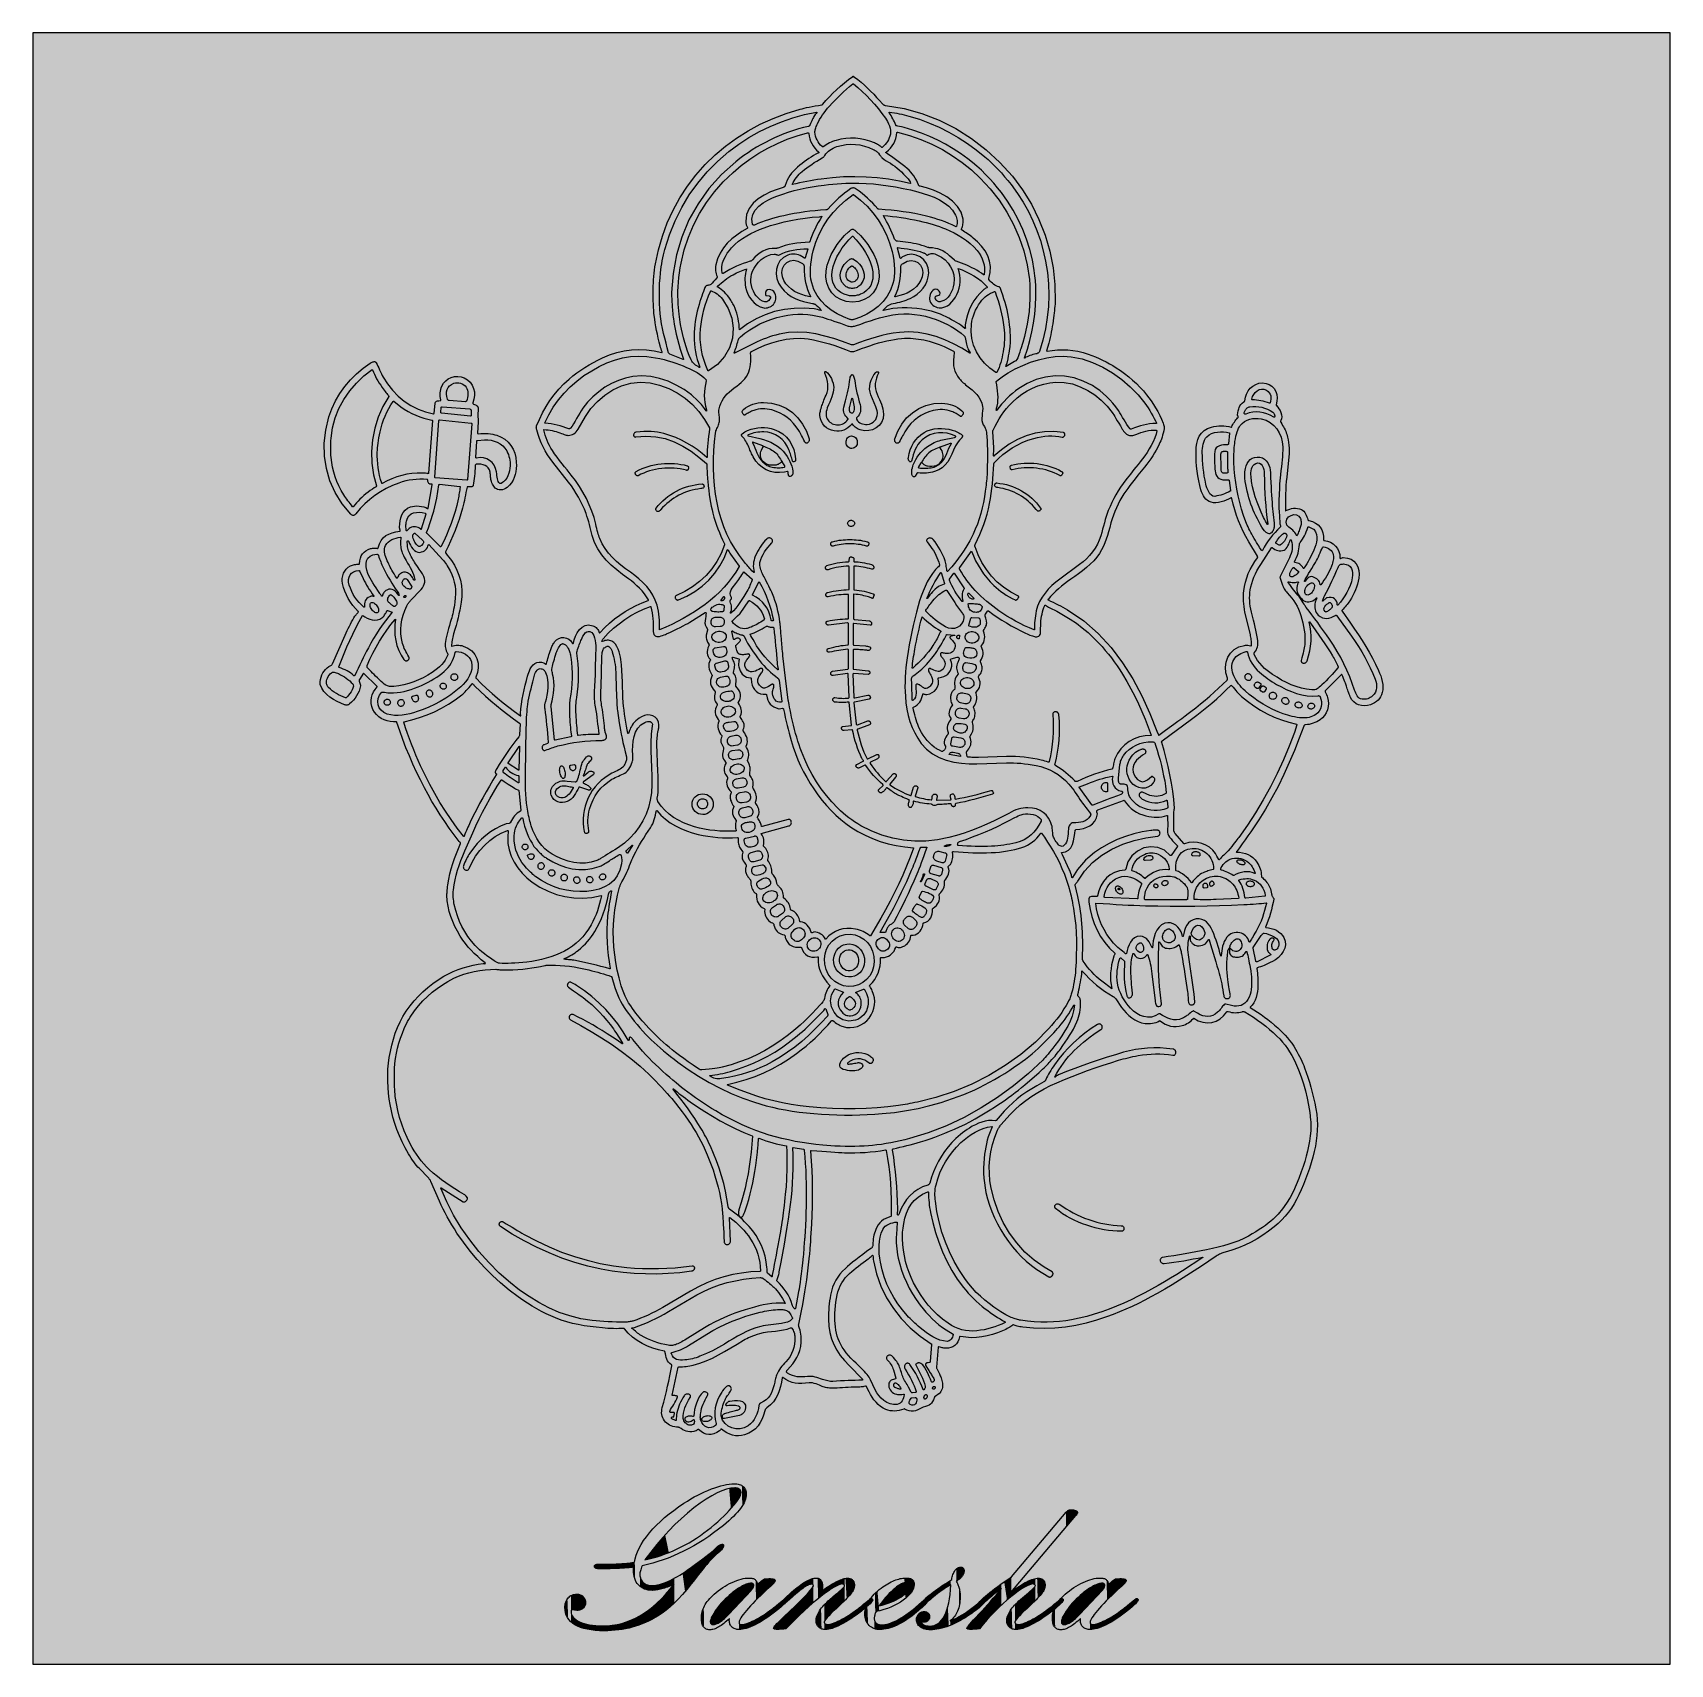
# Model space of a CAD drawing. Extents: x -301 to 301, y -300 to 300.
import ezdxf

# ---------------------------------------------------------------- set-up
doc = ezdxf.new("R2010")
doc.units = 0
doc.layers.add('LAYER_1', color=7, linetype='CONTINUOUS')

# ---------------------------------------------------------------- blocks, each defined once
blk = doc.blocks.new('*U1')
at = {"layer": 'LAYER_1', "color": 7, "linetype": 'CONTINUOUS'}
for points in [[(-301.0791, -300.0587), (-301.0791, 299.9413), (300.9617, -300.0587)], [(300.9617, -300.0587), (-301.0791, 299.9413), (300.9617, 299.9413)]]:
    blk.add_solid(points, dxfattribs=at)
blk = doc.blocks.new('*U2')
at = {"layer": 'LAYER_1', "color": 18, "linetype": 'CONTINUOUS'}
for points in [[(-54.3, -251.76), (-55.63, -240.84), (-54.3, -239.93)], [(-53.49, -251.14), (-54.3, -239.93), (-53.49, -239.37)], [(-54.3, -251.76), (-54.3, -239.93), (-53.49, -251.14)], [(-52.99, -250.77), (-53.49, -239.37), (-52.99, -239.06)], [(-53.49, -251.14), (-53.49, -239.37), (-52.99, -250.77)], [(-51.68, -249.73), (-52.99, -239.06), (-51.68, -238.26)], [(-52.99, -250.77), (-52.99, -239.06), (-51.68, -249.73)], [(-51.42, -249.51), (-51.68, -238.26), (-51.42, -238.1)], [(-51.68, -249.73), (-51.68, -238.26), (-51.42, -249.51)], [(-50.43, -248.69), (-51.42, -238.1), (-50.43, -237.57)], [(-51.42, -249.51), (-51.42, -238.1), (-50.43, -248.69)], [(-49.49, -247.87), (-50.43, -237.57), (-49.49, -237.07)], [(-50.43, -248.69), (-50.43, -237.57), (-49.49, -247.87)], [(-49.24, -247.66), (-49.49, -237.07), (-49.24, -236.96)], [(-49.49, -247.87), (-49.49, -237.07), (-49.24, -247.66)], [(-48.11, -246.63), (-49.24, -236.96), (-48.11, -236.46)], [(-49.24, -247.66), (-49.24, -236.96), (-48.11, -246.63)], [(-47.67, -246.21), (-48.11, -236.46), (-47.67, -236.26)], [(-48.11, -246.63), (-48.11, -236.46), (-47.67, -246.21)], [(-47.03, -245.6), (-47.67, -236.26), (-47.03, -236.05)], [(-47.67, -246.21), (-47.67, -236.26), (-47.03, -245.6)], [(-46.01, -244.58), (-47.03, -236.05), (-46.01, -235.7)], [(-47.03, -245.6), (-47.03, -236.05), (-46.01, -244.58)], [(-45.98, -244.55), (-46.01, -235.7), (-45.98, -235.69)], [(-46.01, -244.58), (-46.01, -235.7), (-45.98, -244.55)], [(-45.05, -243.56), (-45.98, -235.69), (-45.05, -235.48)], [(-45.98, -244.55), (-45.98, -235.69), (-45.05, -243.56)], [(-44.41, -242.85), (-45.05, -235.48), (-44.41, -235.34)], [(-45.05, -243.56), (-45.05, -235.48), (-44.41, -242.85)], [(-44.15, -242.55), (-44.41, -235.34), (-44.15, -235.32)], [(-44.41, -242.85), (-44.41, -235.34), (-44.15, -242.55)], [(-43.33, -241.58), (-44.15, -235.32), (-43.33, -235.26)], [(-44.15, -242.55), (-44.15, -235.32), (-43.33, -241.58)], [(-42.97, -241.12), (-43.33, -235.26), (-42.97, -235.23)], [(-43.33, -241.58), (-43.33, -235.26), (-42.97, -241.12)], [(-42.97, -241.12), (-42.97, -235.23), (-42.71, -240.79)], [(-42.71, -240.79), (-42.97, -235.23), (-42.71, -235.24)], [(-42.71, -240.79), (-42.71, -235.24), (-42.62, -240.68)], [(-42.62, -240.68), (-42.71, -235.24), (-42.62, -235.24)], [(-42.62, -240.68), (-42.62, -235.24), (-42.47, -240.46)], [(-42.47, -240.46), (-42.62, -235.24), (-42.47, -235.26)], [(-42.47, -240.46), (-42.47, -235.26), (-42.23, -240.15)], [(-42.23, -240.15), (-42.47, -235.26), (-42.23, -235.29)], [(-42.23, -240.15), (-42.23, -235.29), (-42.02, -239.86)], [(-42.02, -239.86), (-42.23, -235.29), (-42.02, -235.34)], [(-42.02, -239.86), (-42.02, -235.34), (-42.01, -239.85)], [(-42.01, -239.85), (-42.02, -235.34), (-42.01, -235.34)], [(-42.01, -239.85), (-42.01, -235.34), (-41.81, -239.54)], [(-41.81, -239.54), (-42.01, -235.34), (-41.81, -235.4)], [(-41.81, -239.54), (-41.81, -235.4), (-41.62, -239.25)], [(-41.62, -239.25), (-41.81, -235.4), (-41.62, -235.48)], [(-41.62, -239.25), (-41.62, -235.48), (-41.53, -239.12)], [(-41.53, -239.12), (-41.62, -235.48), (-41.53, -235.52)], [(-41.53, -239.12), (-41.53, -235.52), (-41.44, -238.96)], [(-41.44, -238.96), (-41.53, -235.52), (-41.44, -235.57)], [(-41.44, -238.96), (-41.44, -235.57), (-41.28, -238.67)], [(-41.28, -238.67), (-41.44, -235.57), (-41.28, -235.68)], [(-41.28, -238.67), (-41.28, -235.68), (-41.15, -238.45)], [(-41.15, -238.45), (-41.28, -235.68), (-41.15, -235.78)], [(-41.15, -238.45), (-41.15, -235.78), (-41.13, -238.41)], [(-41.13, -238.41), (-41.15, -235.78), (-41.13, -235.79)], [(-41.13, -238.41), (-41.13, -235.79), (-41.01, -238.14)], [(-41.01, -238.14), (-41.13, -235.79), (-41.01, -235.92)], [(-41.01, -238.14), (-41.01, -235.92), (-40.9, -237.91)], [(-40.9, -237.91), (-41.01, -235.92), (-40.9, -236.06)], [(-40.9, -237.91), (-40.9, -236.06), (-40.88, -237.86)], [(-40.88, -237.86), (-40.9, -236.06), (-40.88, -236.1)], [(-40.88, -237.86), (-40.88, -236.1), (-40.81, -237.66)], [(-40.81, -237.66), (-40.88, -236.1), (-40.81, -236.21)], [(-40.81, -237.66), (-40.81, -236.21), (-40.75, -237.45)], [(-40.75, -237.45), (-40.81, -236.21), (-40.75, -236.37)], [(-40.75, -237.45), (-40.75, -236.37), (-40.71, -237.35)], [(-40.71, -237.35), (-40.75, -236.37), (-40.71, -236.48)], [(-40.71, -237.35), (-40.71, -236.48), (-40.7, -237.22)], [(-40.7, -237.22), (-40.71, -236.48), (-40.7, -236.54)], [(-40.7, -237.22), (-40.7, -236.54), (-40.67, -236.98)], [(-40.67, -236.98), (-40.7, -236.54), (-40.67, -236.72)], [(-40.67, -236.98), (-40.67, -236.72), (-40.66, -236.91)], [(-62.66, -256.91), (-64.11, -247.92), (-62.66, -246.54)], [(-62.64, -256.91), (-62.66, -246.54), (-62.64, -246.53)], [(-62.66, -256.91), (-62.66, -246.54), (-62.64, -256.91)], [(-61.2, -256.15), (-62.64, -246.53), (-61.2, -245.26)], [(-62.64, -256.91), (-62.64, -246.53), (-61.2, -256.15)], [(-60.33, -255.66), (-61.2, -245.26), (-60.33, -244.49)], [(-61.2, -256.15), (-61.2, -245.26), (-60.33, -255.66)], [(-59.77, -255.35), (-60.33, -244.49), (-59.77, -244.04)], [(-60.33, -255.66), (-60.33, -244.49), (-59.77, -255.35)], [(-58.37, -254.51), (-59.77, -244.04), (-58.37, -242.91)], [(-59.77, -255.35), (-59.77, -244.04), (-58.37, -254.51)], [(-57.97, -254.26), (-58.37, -242.91), (-57.97, -242.59)], [(-58.37, -254.51), (-58.37, -242.91), (-57.97, -254.26)], [(-56.99, -253.63), (-57.97, -242.59), (-56.99, -241.85)], [(-57.97, -254.26), (-57.97, -242.59), (-56.99, -253.63)], [(-55.67, -252.74), (-56.99, -241.85), (-55.67, -240.86)], [(-56.99, -253.63), (-56.99, -241.85), (-55.67, -252.74)], [(-55.63, -252.72), (-55.67, -240.86), (-55.63, -240.84)], [(-55.67, -252.74), (-55.67, -240.86), (-55.63, -252.72)], [(-55.63, -252.72), (-55.63, -240.84), (-54.3, -251.76)], [(-68.55, -259.5), (-69.46, -253.48), (-68.55, -252.49)], [(-67.22, -258.98), (-68.55, -252.49), (-67.22, -251.03)], [(-68.55, -259.5), (-68.55, -252.49), (-67.22, -258.98)], [(-67.07, -258.92), (-67.22, -251.03), (-67.07, -250.88)], [(-67.22, -258.98), (-67.22, -251.03), (-67.07, -258.92)], [(-65.59, -258.3), (-67.07, -250.88), (-65.59, -249.37)], [(-67.07, -258.92), (-67.07, -250.88), (-65.59, -258.3)], [(-64.95, -258.01), (-65.59, -249.37), (-64.95, -248.72)], [(-65.59, -258.3), (-65.59, -249.37), (-64.95, -258.01)], [(-64.11, -257.63), (-64.95, -248.72), (-64.11, -247.92)], [(-64.95, -258.01), (-64.95, -248.72), (-64.11, -257.63)], [(-64.11, -257.63), (-64.11, -247.92), (-62.66, -256.91)], [(-73.84, -261.14), (-74.49, -259.66), (-73.84, -258.78)], [(-73, -260.93), (-73.84, -258.78), (-73, -257.74)], [(-73.84, -261.14), (-73.84, -258.78), (-73, -260.93)], [(-71.66, -260.54), (-73, -257.74), (-71.66, -256.06)], [(-73, -260.93), (-73, -257.74), (-71.66, -260.54)], [(-71.52, -260.5), (-71.66, -256.06), (-71.52, -255.9)], [(-71.66, -260.54), (-71.66, -256.06), (-71.52, -260.5)], [(-70.03, -260.02), (-71.52, -255.9), (-70.03, -254.16)], [(-71.52, -260.5), (-71.52, -255.9), (-70.03, -260.02)], [(-69.46, -259.82), (-70.03, -254.16), (-69.46, -253.48)], [(-70.03, -260.02), (-70.03, -254.16), (-69.46, -259.82)], [(-69.46, -259.82), (-69.46, -253.48), (-68.55, -259.5)], [(-74.49, -261.31), (-75.98, -261.64), (-74.49, -259.66)], [(-74.49, -261.31), (-74.49, -259.66), (-73.84, -261.14)]]:
    blk.add_solid(points, dxfattribs=at)
blk = doc.blocks.new('*U3')
at = {"layer": 'LAYER_1', "color": 18, "linetype": 'CONTINUOUS'}
for points in [[(-49.19, -250.6), (-50.36, -235.16), (-49.19, -234.77)], [(-48.95, -250.42), (-49.19, -234.77), (-48.95, -234.7)], [(-49.19, -250.6), (-49.19, -234.77), (-48.95, -250.42)], [(-48.07, -249.73), (-48.95, -234.7), (-48.07, -234.44)], [(-48.95, -250.42), (-48.95, -234.7), (-48.07, -249.73)], [(-47.16, -249.02), (-48.07, -234.44), (-47.16, -234.22)], [(-48.07, -249.73), (-48.07, -234.44), (-47.16, -249.02)], [(-46.99, -248.88), (-47.16, -234.22), (-46.99, -234.17)], [(-47.16, -249.02), (-47.16, -234.22), (-46.99, -248.88)], [(-46.13, -248.16), (-46.99, -234.17), (-46.13, -234)], [(-46.99, -248.88), (-46.99, -234.17), (-46.13, -248.16)], [(-45.97, -248.02), (-46.13, -234), (-45.97, -233.96)], [(-46.13, -248.16), (-46.13, -234), (-45.97, -248.02)], [(-45.17, -247.32), (-45.97, -233.96), (-45.17, -233.84)], [(-45.97, -248.02), (-45.97, -233.96), (-45.17, -247.32)], [(-45, -247.17), (-45.17, -233.84), (-45, -233.82)], [(-45.17, -247.32), (-45.17, -233.84), (-45, -247.17)], [(-44.27, -246.5), (-45, -233.82), (-44.27, -233.74)], [(-45, -247.17), (-45, -233.82), (-44.27, -246.5)], [(-44.08, -246.31), (-44.27, -233.74), (-44.08, -233.73)], [(-44.27, -246.5), (-44.27, -233.74), (-44.08, -246.31)], [(-43.45, -245.7), (-44.08, -233.73), (-43.45, -233.7)], [(-44.08, -246.31), (-44.08, -233.73), (-43.45, -245.7)], [(-43.45, -245.7), (-43.45, -233.7), (-43.21, -245.46)], [(-43.21, -245.46), (-43.45, -233.7), (-43.21, -233.7)], [(-43.21, -245.46), (-43.21, -233.7), (-42.69, -244.93)], [(-42.69, -244.93), (-43.21, -233.7), (-42.69, -233.71)], [(-42.69, -244.93), (-42.69, -233.71), (-42.69, -244.92)], [(-42.69, -244.92), (-42.69, -233.71), (-42.69, -233.71)], [(-42.69, -244.92), (-42.69, -233.71), (-42.21, -244.4)], [(-42.21, -244.4), (-42.69, -233.71), (-42.21, -233.76)], [(-42.21, -244.4), (-42.21, -233.76), (-42, -244.17)], [(-42, -244.17), (-42.21, -233.76), (-42, -233.79)], [(-42, -244.17), (-42, -233.79), (-41.75, -243.87)], [(-41.75, -243.87), (-42, -233.79), (-41.75, -233.84)], [(-41.75, -243.87), (-41.75, -233.84), (-41.38, -243.43)], [(-41.38, -243.43), (-41.75, -233.84), (-41.38, -233.93)], [(-41.38, -243.43), (-41.38, -233.93), (-41.32, -243.36)], [(-41.32, -243.36), (-41.38, -233.93), (-41.32, -233.94)], [(-41.32, -243.36), (-41.32, -233.94), (-40.93, -242.85)], [(-40.93, -242.85), (-41.32, -233.94), (-40.93, -234.08)], [(-40.93, -242.85), (-40.93, -234.08), (-40.83, -242.72)], [(-40.83, -242.72), (-40.93, -234.08), (-40.83, -234.13)], [(-40.83, -242.72), (-40.83, -234.13), (-40.56, -242.33)], [(-40.56, -242.33), (-40.83, -234.13), (-40.56, -234.26)], [(-40.56, -242.33), (-40.56, -234.26), (-40.35, -242.02)], [(-40.35, -242.02), (-40.56, -234.26), (-40.35, -234.39)], [(-40.35, -242.02), (-40.35, -234.39), (-40.22, -241.82)], [(-40.22, -241.82), (-40.35, -234.39), (-40.22, -234.46)], [(-40.22, -241.82), (-40.22, -234.46), (-39.93, -241.34)], [(-39.93, -241.34), (-40.22, -234.46), (-39.93, -234.69)], [(-39.93, -241.34), (-39.93, -234.69), (-39.92, -241.32)], [(-39.92, -241.32), (-39.93, -234.69), (-39.92, -234.69)], [(-39.92, -241.32), (-39.92, -234.69), (-39.65, -240.81)], [(-39.65, -240.81), (-39.92, -234.69), (-39.65, -234.96)], [(-60.42, -257.79), (-61.69, -240.86), (-60.42, -240.04)], [(-59.9, -257.53), (-60.42, -240.04), (-59.9, -239.73)], [(-60.42, -257.79), (-60.42, -240.04), (-59.9, -257.53)], [(-59.14, -257.1), (-59.9, -239.73), (-59.14, -239.27)], [(-59.9, -257.53), (-59.9, -239.73), (-59.14, -257.1)], [(-58.05, -256.5), (-59.14, -239.27), (-58.05, -238.65)], [(-59.14, -257.1), (-59.14, -239.27), (-58.05, -256.5)], [(-57.87, -256.39), (-58.05, -238.65), (-57.87, -238.55)], [(-58.05, -256.5), (-58.05, -238.65), (-57.87, -256.39)], [(-56.6, -255.64), (-57.87, -238.55), (-56.6, -237.87)], [(-57.87, -256.39), (-57.87, -238.55), (-56.6, -255.64)], [(-56.21, -255.41), (-56.6, -237.87), (-56.21, -237.67)], [(-56.6, -255.64), (-56.6, -237.87), (-56.21, -255.41)], [(-55.34, -254.86), (-56.21, -237.67), (-55.34, -237.23)], [(-56.21, -255.41), (-56.21, -237.67), (-55.34, -254.86)], [(-54.38, -254.26), (-55.34, -237.23), (-54.38, -236.79)], [(-55.34, -254.86), (-55.34, -237.23), (-54.38, -254.26)], [(-54.08, -254.06), (-54.38, -236.79), (-54.08, -236.65)], [(-54.38, -254.26), (-54.38, -236.79), (-54.08, -254.06)], [(-52.83, -253.22), (-54.08, -236.65), (-52.83, -236.1)], [(-54.08, -254.06), (-54.08, -236.65), (-52.83, -253.22)], [(-52.56, -253.04), (-52.83, -236.1), (-52.56, -236)], [(-52.83, -253.22), (-52.83, -236.1), (-52.56, -253.04)], [(-51.58, -252.35), (-52.56, -236), (-51.58, -235.61)], [(-52.56, -253.04), (-52.56, -236), (-51.58, -252.35)], [(-50.75, -251.76), (-51.58, -235.61), (-50.75, -235.3)], [(-51.58, -252.35), (-51.58, -235.61), (-50.75, -251.76)], [(-50.36, -251.47), (-50.75, -235.3), (-50.36, -235.16)], [(-50.75, -251.76), (-50.75, -235.3), (-50.36, -251.47)], [(-50.36, -251.47), (-50.36, -235.16), (-49.19, -250.6)], [(-39.65, -240.81), (-39.65, -234.96), (-39.57, -240.67)], [(-39.57, -240.67), (-39.65, -234.96), (-39.57, -235.05)], [(-39.57, -240.67), (-39.57, -235.05), (-39.41, -240.32)], [(-39.41, -240.32), (-39.57, -235.05), (-39.41, -235.25)], [(-39.41, -240.32), (-39.41, -235.25), (-39.28, -240.02)], [(-39.28, -240.02), (-39.41, -235.25), (-39.28, -235.46)], [(-39.28, -240.02), (-39.28, -235.46), (-39.22, -239.83)], [(-39.22, -239.83), (-39.28, -235.46), (-39.22, -235.56)], [(-39.22, -239.83), (-39.22, -235.56), (-39.05, -239.38)], [(-39.05, -239.38), (-39.22, -235.56), (-39.05, -235.91)], [(-39.05, -239.38), (-39.05, -235.91), (-39.05, -239.37)], [(-39.05, -239.37), (-39.05, -235.91), (-39.05, -235.91)], [(-39.05, -239.37), (-39.05, -235.91), (-38.93, -238.89)], [(-38.93, -238.89), (-39.05, -235.91), (-38.93, -236.28)], [(-38.93, -238.89), (-38.93, -236.28), (-38.89, -238.76)], [(-38.89, -238.76), (-38.93, -236.28), (-38.89, -236.43)], [(-38.89, -238.76), (-38.89, -236.43), (-38.84, -238.4)], [(-38.84, -238.4), (-38.89, -236.43), (-38.84, -236.68)], [(-38.84, -238.4), (-38.84, -236.68), (-38.79, -238.15)], [(-38.79, -238.15), (-38.84, -236.68), (-38.79, -236.99)], [(-38.79, -238.15), (-38.79, -236.99), (-38.78, -237.88)], [(-38.78, -237.88), (-38.79, -236.99), (-38.78, -237.1)], [(-38.78, -237.88), (-38.78, -237.1), (-38.76, -237.55)], [(-69.32, -261.69), (-70.3, -247.5), (-69.32, -246.62)], [(-68.77, -261.49), (-69.32, -246.62), (-68.77, -246.13)], [(-69.32, -261.69), (-69.32, -246.62), (-68.77, -261.49)], [(-67.42, -260.99), (-68.77, -246.13), (-67.42, -245.01)], [(-68.77, -261.49), (-68.77, -246.13), (-67.42, -260.99)], [(-67.14, -260.88), (-67.42, -245.01), (-67.14, -244.78)], [(-67.42, -260.99), (-67.42, -245.01), (-67.14, -260.88)], [(-65.53, -260.22), (-67.14, -244.78), (-65.53, -243.53)], [(-67.14, -260.88), (-67.14, -244.78), (-65.53, -260.22)], [(-65.42, -260.17), (-65.53, -243.53), (-65.42, -243.45)], [(-65.53, -260.22), (-65.53, -243.53), (-65.42, -260.17)], [(-63.64, -259.39), (-65.42, -243.45), (-63.64, -242.17)], [(-65.42, -260.17), (-65.42, -243.45), (-63.64, -259.39)], [(-63.6, -259.37), (-63.64, -242.17), (-63.6, -242.15)], [(-63.64, -259.39), (-63.64, -242.17), (-63.6, -259.37)], [(-61.77, -258.49), (-63.6, -242.15), (-61.77, -240.91)], [(-63.6, -259.37), (-63.6, -242.15), (-61.77, -258.49)], [(-61.69, -258.45), (-61.77, -240.91), (-61.69, -240.86)], [(-61.77, -258.49), (-61.77, -240.91), (-61.69, -258.45)], [(-61.69, -258.45), (-61.69, -240.86), (-60.42, -257.79)], [(-75.08, -263.41), (-75.47, -253.16), (-75.08, -252.67)], [(-74.33, -263.21), (-75.08, -252.67), (-74.33, -251.73)], [(-75.08, -263.41), (-75.08, -252.67), (-74.33, -263.21)], [(-73.15, -262.9), (-74.33, -251.73), (-73.15, -250.38)], [(-74.33, -263.21), (-74.33, -251.73), (-73.15, -262.9)], [(-73.08, -262.88), (-73.15, -250.38), (-73.08, -250.3)], [(-73.15, -262.9), (-73.15, -250.38), (-73.08, -262.88)], [(-71.74, -262.48), (-73.08, -250.3), (-71.74, -248.89)], [(-73.08, -262.88), (-73.08, -250.3), (-71.74, -262.48)], [(-71.23, -262.33), (-71.74, -248.89), (-71.23, -248.4)], [(-71.74, -262.48), (-71.74, -248.89), (-71.23, -262.33)], [(-70.3, -262.02), (-71.23, -248.4), (-70.3, -247.5)], [(-71.23, -262.33), (-71.23, -248.4), (-70.3, -262.02)], [(-70.3, -262.02), (-70.3, -247.5), (-69.32, -261.69)], [(-78.73, -270.49), (-78.81, -258.89), (-78.73, -258.66)], [(-78.39, -270.9), (-78.73, -258.66), (-78.39, -257.93)], [(-78.73, -270.49), (-78.73, -258.66), (-78.39, -270.9)], [(-78.11, -271.18), (-78.39, -257.93), (-78.11, -257.32)], [(-78.39, -270.9), (-78.39, -257.93), (-78.11, -271.18)], [(-77.91, -271.37), (-78.11, -257.32), (-77.91, -256.97)], [(-78.11, -271.18), (-78.11, -257.32), (-77.91, -271.37)], [(-77.87, -271.4), (-77.91, -256.97), (-77.87, -256.89)], [(-77.91, -271.37), (-77.91, -256.97), (-77.87, -271.4)], [(-77.86, -266.74), (-77.87, -256.89), (-77.86, -256.87)], [(-77.87, -267.04), (-77.87, -256.89), (-77.86, -266.74)], [(-77.82, -266.43), (-77.86, -256.87), (-77.82, -256.8)], [(-77.86, -266.74), (-77.86, -256.87), (-77.82, -266.43)], [(-77.76, -266.08), (-77.82, -256.8), (-77.76, -256.69)], [(-77.82, -266.43), (-77.82, -256.8), (-77.76, -266.08)], [(-77.67, -265.71), (-77.76, -256.69), (-77.67, -256.53)], [(-77.76, -266.08), (-77.76, -256.69), (-77.67, -265.71)], [(-77.56, -265.31), (-77.67, -256.53), (-77.56, -256.32)], [(-77.67, -265.71), (-77.67, -256.53), (-77.56, -265.31)], [(-77.41, -264.86), (-77.56, -256.32), (-77.41, -256.05)], [(-77.56, -265.31), (-77.56, -256.32), (-77.41, -264.86)], [(-77.36, -264.72), (-77.41, -256.05), (-77.36, -255.96)], [(-77.41, -264.86), (-77.41, -256.05), (-77.36, -264.72)], [(-77.23, -264.38), (-77.36, -255.96), (-77.23, -255.76)], [(-77.36, -264.72), (-77.36, -255.96), (-77.23, -264.38)], [(-77.02, -263.85), (-77.23, -255.76), (-77.02, -255.42)], [(-77.23, -264.38), (-77.23, -255.76), (-77.02, -263.85)], [(-76.48, -263.73), (-77.02, -255.42), (-76.48, -254.57)], [(-77.02, -263.85), (-77.02, -255.42), (-76.48, -263.73)], [(-75.47, -263.5), (-76.48, -254.57), (-75.47, -253.16)], [(-76.48, -263.73), (-76.48, -254.57), (-75.47, -263.5)], [(-75.47, -263.5), (-75.47, -253.16), (-75.08, -263.41)], [(-51.55, -261.39), (-51.68, -258.9), (-51.55, -258.79)], [(-50.98, -260.78), (-51.55, -258.79), (-50.98, -258.29)], [(-51.55, -261.39), (-51.55, -258.79), (-50.98, -260.78)], [(-50.72, -260.53), (-50.98, -258.29), (-50.72, -258.07)], [(-50.98, -260.78), (-50.98, -258.29), (-50.72, -260.53)], [(-50.34, -260.16), (-50.72, -258.07), (-50.34, -257.72)], [(-50.72, -260.53), (-50.72, -258.07), (-50.34, -260.16)], [(-50, -259.85), (-50.34, -257.72), (-50, -257.41)], [(-50.34, -260.16), (-50.34, -257.72), (-50, -259.85)], [(-49.78, -259.66), (-50, -257.41), (-49.78, -257.19)], [(-50, -259.85), (-50, -257.41), (-49.78, -259.66)], [(-49.72, -259.61), (-49.78, -257.19), (-49.72, -257.13)], [(-49.78, -259.66), (-49.78, -257.19), (-49.72, -259.61)], [(-49.43, -259.39), (-49.72, -257.13), (-49.43, -256.85)], [(-49.72, -259.61), (-49.72, -257.13), (-49.43, -259.39)], [(-49.16, -259.18), (-49.43, -256.85), (-49.16, -256.61)], [(-49.43, -259.39), (-49.43, -256.85), (-49.16, -259.18)], [(-49.04, -259.09), (-49.16, -256.61), (-49.04, -256.52)], [(-49.16, -259.18), (-49.16, -256.61), (-49.04, -259.09)], [(-48.89, -258.96), (-49.04, -256.52), (-48.89, -256.41)], [(-49.04, -259.09), (-49.04, -256.52), (-48.89, -258.96)], [(-48.62, -258.75), (-48.89, -256.41), (-48.62, -256.24)], [(-48.89, -258.96), (-48.89, -256.41), (-48.62, -258.75)], [(-48.58, -258.71), (-48.62, -256.24), (-48.58, -256.22)], [(-48.62, -258.75), (-48.62, -256.24), (-48.58, -258.71)], [(-48.37, -258.52), (-48.58, -256.22), (-48.37, -256.11)], [(-48.58, -258.71), (-48.58, -256.22), (-48.37, -258.52)], [(-48.18, -258.35), (-48.37, -256.11), (-48.18, -256.04)], [(-48.37, -258.52), (-48.37, -256.11), (-48.18, -258.35)], [(-48.12, -258.28), (-48.18, -256.04), (-48.12, -256.02)], [(-48.18, -258.35), (-48.18, -256.04), (-48.12, -258.28)], [(-47.87, -258.03), (-48.12, -256.02), (-47.87, -255.97)], [(-48.12, -258.28), (-48.12, -256.02), (-47.87, -258.03)], [(-47.84, -258), (-47.87, -255.97), (-47.84, -255.96)], [(-47.87, -258.03), (-47.87, -255.97), (-47.84, -258)], [(-47.64, -257.75), (-47.84, -255.96), (-47.64, -255.95)], [(-47.84, -258), (-47.84, -255.96), (-47.64, -257.75)], [(-47.64, -257.75), (-47.64, -255.95), (-47.57, -257.66)], [(-47.57, -257.66), (-47.64, -255.95), (-47.57, -255.95)], [(-47.57, -257.66), (-47.57, -255.95), (-47.51, -257.58)], [(-47.51, -257.58), (-47.57, -255.95), (-47.51, -255.96)], [(-47.51, -257.58), (-47.51, -255.96), (-47.39, -257.4)], [(-47.39, -257.4), (-47.51, -255.96), (-47.39, -255.98)], [(-47.39, -257.4), (-47.39, -255.98), (-47.35, -257.34)], [(-47.35, -257.34), (-47.39, -255.98), (-47.35, -255.99)], [(-47.35, -257.34), (-47.35, -255.99), (-47.29, -257.22)], [(-47.29, -257.22), (-47.35, -255.99), (-47.29, -256.02)], [(-47.29, -257.22), (-47.29, -256.02), (-47.21, -257.05)], [(-47.21, -257.05), (-47.29, -256.02), (-47.21, -256.07)], [(-47.21, -257.05), (-47.21, -256.07), (-47.2, -257.03)], [(-47.2, -257.03), (-47.21, -256.07), (-47.2, -256.09)], [(-47.2, -257.03), (-47.2, -256.09), (-47.16, -256.88)], [(-47.16, -256.88), (-47.2, -256.09), (-47.16, -256.14)], [(-47.16, -256.88), (-47.16, -256.14), (-47.11, -256.75)], [(-47.11, -256.75), (-47.16, -256.14), (-47.11, -256.23)], [(-47.11, -256.75), (-47.11, -256.23), (-47.11, -256.73)], [(-47.11, -256.73), (-47.11, -256.23), (-47.11, -256.24)], [(-47.11, -256.73), (-47.11, -256.24), (-47.09, -256.53)], [(-47.09, -256.53), (-47.11, -256.24), (-47.09, -256.33)], [(-47.09, -256.53), (-47.09, -256.33), (-47.08, -256.45)], [(-94.55, -264.25), (-94.57, -263.96), (-94.55, -263.88)], [(-94.57, -264.16), (-94.57, -263.97), (-94.57, -263.96)], [(-94.57, -264.16), (-94.57, -263.96), (-94.55, -264.25)], [(-94.57, -264.16), (-94.57, -264.06), (-94.57, -263.97)], [(-94.57, -264.16), (-94.57, -263.97), (-94.57, -264.16)], [(-94.52, -264.35), (-94.55, -263.87), (-94.52, -263.79)], [(-94.55, -264.26), (-94.55, -263.88), (-94.55, -263.87)], [(-94.55, -264.26), (-94.55, -263.87), (-94.52, -264.35)], [(-94.55, -264.25), (-94.55, -263.88), (-94.55, -264.26)], [(-94.52, -264.35), (-94.52, -263.79), (-94.51, -264.36)], [(-94.51, -264.36), (-94.52, -263.79), (-94.51, -263.79)], [(-94.47, -264.43), (-94.51, -263.79), (-94.47, -263.72)], [(-94.51, -264.36), (-94.51, -263.79), (-94.47, -264.43)], [(-94.41, -264.51), (-94.47, -263.71), (-94.41, -263.64)], [(-94.47, -264.44), (-94.47, -263.72), (-94.47, -263.71)], [(-94.47, -264.44), (-94.47, -263.71), (-94.41, -264.51)], [(-94.47, -264.43), (-94.47, -263.72), (-94.47, -264.44)], [(-94.34, -264.58), (-94.41, -263.64), (-94.34, -263.58)], [(-94.41, -264.51), (-94.41, -263.64), (-94.41, -264.52)], [(-94.41, -264.52), (-94.41, -263.64), (-94.41, -263.64)], [(-94.41, -264.52), (-94.41, -263.64), (-94.34, -264.58)], [(-94.33, -264.59), (-94.34, -263.58), (-94.33, -263.57)], [(-94.34, -264.58), (-94.34, -263.58), (-94.33, -264.59)], [(-94.26, -264.64), (-94.33, -263.57), (-94.26, -263.52)], [(-94.33, -264.59), (-94.33, -263.57), (-94.26, -264.64)], [(-94.25, -264.65), (-94.26, -263.52), (-94.25, -263.51)], [(-94.26, -264.64), (-94.26, -263.52), (-94.25, -264.65)], [(-94.16, -264.7), (-94.25, -263.51), (-94.16, -263.46)], [(-94.25, -264.65), (-94.25, -263.51), (-94.16, -264.7)], [(-94.16, -264.7), (-94.16, -263.46), (-94.15, -264.7)], [(-94.15, -264.7), (-94.16, -263.46), (-94.15, -263.46)], [(-94.05, -264.74), (-94.15, -263.46), (-94.05, -263.41)], [(-94.15, -264.7), (-94.15, -263.46), (-94.05, -264.74)], [(-93.93, -264.79), (-94.05, -263.41), (-93.93, -263.37)], [(-94.05, -264.74), (-94.05, -263.41), (-93.93, -264.79)], [(-93.91, -264.8), (-93.93, -263.37), (-93.91, -263.36)], [(-93.93, -264.79), (-93.93, -263.37), (-93.91, -264.8)], [(-93.8, -264.82), (-93.91, -263.36), (-93.8, -263.33)], [(-93.91, -264.8), (-93.91, -263.36), (-93.8, -264.82)], [(-93.66, -264.86), (-93.8, -263.33), (-93.66, -263.3)], [(-93.8, -264.82), (-93.8, -263.33), (-93.66, -264.86)], [(-93.62, -264.87), (-93.66, -263.3), (-93.62, -263.29)], [(-93.66, -264.86), (-93.66, -263.3), (-93.62, -264.87)], [(-93.34, -264.9), (-93.62, -263.29), (-93.34, -263.26)], [(-93.62, -264.87), (-93.62, -263.29), (-93.34, -264.9)], [(-93.34, -264.9), (-93.34, -263.26), (-93.28, -264.91)], [(-93.28, -264.91), (-93.34, -263.26), (-93.28, -263.26)], [(-92.97, -264.92), (-93.28, -263.26), (-92.97, -263.24)], [(-93.28, -264.91), (-93.28, -263.26), (-92.97, -264.92)], [(-92.97, -264.92), (-92.97, -263.24), (-92.9, -264.92)], [(-92.9, -264.92), (-92.97, -263.24), (-92.9, -263.24)], [(-92.9, -264.92), (-92.9, -263.24), (-90.94, -264.92)], [(-90.94, -264.92), (-92.9, -263.24), (-90.94, -263.24)], [(-90.94, -264.92), (-90.94, -263.24), (-90.26, -264.92)], [(-90.26, -264.92), (-90.94, -263.24), (-90.26, -263.24)], [(-90.26, -264.92), (-90.26, -263.24), (-90, -264.92)], [(-90, -264.92), (-90.26, -263.24), (-90, -263.24)], [(-90, -264.92), (-90, -263.24), (-89.49, -264.92)], [(-89.49, -264.92), (-90, -263.24), (-89.49, -263.24)], [(-89.11, -264.92), (-89.49, -263.24), (-89.11, -263.23)], [(-89.49, -264.92), (-89.49, -263.24), (-89.11, -264.92)], [(-89.11, -264.92), (-89.11, -263.23), (-88.75, -264.91)], [(-88.75, -264.91), (-89.11, -263.23), (-88.75, -263.23)], [(-88.24, -264.91), (-88.75, -263.23), (-88.24, -263.22)], [(-88.75, -264.91), (-88.75, -263.23), (-88.24, -264.91)], [(-88.02, -264.9), (-88.24, -263.22), (-88.02, -263.21)], [(-88.24, -264.91), (-88.24, -263.22), (-88.02, -264.9)], [(-87.42, -264.89), (-88.02, -263.21), (-87.42, -263.2)], [(-88.02, -264.9), (-88.02, -263.21), (-87.42, -264.89)], [(-87.42, -264.89), (-87.42, -263.2), (-87.31, -264.89)], [(-87.31, -264.89), (-87.42, -263.2), (-87.31, -263.2)], [(-86.64, -264.87), (-87.31, -263.2), (-86.64, -263.17)], [(-87.31, -264.89), (-87.31, -263.2), (-86.64, -264.87)], [(-86.64, -264.87), (-86.64, -263.17), (-86.63, -264.87)], [(-86.63, -264.87), (-86.64, -263.17), (-86.63, -263.17)], [(-85.97, -264.84), (-86.63, -263.17), (-85.97, -263.14)], [(-86.63, -264.87), (-86.63, -263.17), (-85.97, -264.84)], [(-85.97, -264.84), (-85.97, -263.14), (-85.89, -264.84)], [(-85.89, -264.84), (-85.97, -263.14), (-85.89, -263.14)], [(-85.32, -264.81), (-85.89, -263.14), (-85.32, -263.11)], [(-85.89, -264.84), (-85.89, -263.14), (-85.32, -264.81)], [(-85.18, -264.8), (-85.32, -263.11), (-85.18, -263.1)], [(-85.32, -264.81), (-85.32, -263.11), (-85.18, -264.8)], [(-84.7, -264.78), (-85.18, -263.1), (-84.7, -263.07)], [(-85.18, -264.8), (-85.18, -263.1), (-84.7, -264.78)], [(-84.51, -264.76), (-84.7, -263.07), (-84.51, -263.06)], [(-84.7, -264.78), (-84.7, -263.07), (-84.51, -264.76)], [(-84.09, -264.74), (-84.51, -263.06), (-84.09, -263.03)], [(-84.51, -264.76), (-84.51, -263.06), (-84.09, -264.74)], [(-83.86, -264.72), (-84.09, -263.03), (-83.86, -263.01)], [(-84.09, -264.74), (-84.09, -263.03), (-83.86, -264.72)], [(-83.49, -264.7), (-83.86, -263.01), (-83.49, -262.98)], [(-83.86, -264.72), (-83.86, -263.01), (-83.49, -264.7)], [(-83.23, -264.67), (-83.49, -262.98), (-83.23, -262.96)], [(-83.49, -264.7), (-83.49, -262.98), (-83.23, -264.67)], [(-82.91, -264.65), (-83.23, -262.96), (-82.91, -262.93)], [(-83.23, -264.67), (-83.23, -262.96), (-82.91, -264.65)], [(-82.61, -264.62), (-82.91, -262.93), (-82.61, -262.9)], [(-82.91, -264.65), (-82.91, -262.93), (-82.61, -264.62)], [(-82.34, -264.6), (-82.61, -262.9), (-82.34, -262.87)], [(-82.61, -264.62), (-82.61, -262.9), (-82.34, -264.6)], [(-82.02, -264.57), (-82.34, -262.87), (-82.02, -262.84)], [(-82.34, -264.6), (-82.34, -262.87), (-82.02, -264.57)], [(-81.79, -264.55), (-82.02, -262.84), (-81.79, -262.81)], [(-82.02, -264.57), (-82.02, -262.84), (-81.79, -264.55)], [(-81.44, -264.51), (-81.79, -262.81), (-81.44, -262.77)], [(-81.79, -264.55), (-81.79, -262.81), (-81.44, -264.51)], [(-81.24, -264.49), (-81.44, -262.77), (-81.24, -262.74)], [(-81.44, -264.51), (-81.44, -262.77), (-81.24, -264.49)], [(-80.88, -264.44), (-81.24, -262.74), (-80.88, -262.7)], [(-81.24, -264.49), (-81.24, -262.74), (-80.88, -264.44)], [(-80.71, -264.42), (-80.88, -262.7), (-80.71, -262.67)], [(-80.88, -264.44), (-80.88, -262.7), (-80.71, -264.42)], [(-80.34, -264.37), (-80.71, -262.67), (-80.34, -262.61)], [(-80.71, -264.42), (-80.71, -262.67), (-80.34, -264.37)], [(-80.2, -264.35), (-80.34, -262.61), (-80.2, -262.59)], [(-80.34, -264.37), (-80.34, -262.61), (-80.2, -264.35)], [(-80.2, -264.35), (-80.2, -262.59), (-80.17, -266.19)], [(-80.17, -266.19), (-80.2, -262.59), (-80.17, -262.59)], [(-80.2, -265.31), (-80.2, -264.35), (-80.17, -266.19)], [(-80.09, -267.02), (-80.17, -262.59), (-80.09, -262.57)], [(-80.17, -266.19), (-80.17, -262.59), (-80.09, -267.02)], [(-79.95, -267.8), (-80.09, -262.57), (-79.95, -262.55)], [(-80.09, -267.02), (-80.09, -262.57), (-79.95, -267.8)], [(-79.81, -268.28), (-79.95, -262.55), (-79.81, -262.53)], [(-79.95, -267.8), (-79.95, -262.55), (-79.81, -268.28)], [(-79.75, -268.52), (-79.81, -262.53), (-79.75, -262.17)], [(-79.81, -268.28), (-79.81, -262.53), (-79.75, -268.52)], [(-79.58, -268.97), (-79.75, -262.17), (-79.58, -261.26)], [(-79.75, -268.52), (-79.75, -262.17), (-79.58, -268.97)], [(-79.49, -269.2), (-79.58, -261.26), (-79.49, -260.95)], [(-79.58, -268.97), (-79.58, -261.26), (-79.49, -269.2)], [(-79.22, -269.74), (-79.49, -260.95), (-79.22, -259.97)], [(-79.49, -269.2), (-79.49, -260.95), (-79.22, -269.74)], [(-79.18, -269.82), (-79.22, -259.97), (-79.18, -259.87)], [(-79.22, -269.74), (-79.22, -259.97), (-79.18, -269.82)], [(-78.81, -270.39), (-79.18, -259.87), (-78.81, -258.89)], [(-79.18, -269.82), (-79.18, -259.87), (-78.81, -270.39)], [(-78.81, -270.39), (-78.81, -258.89), (-78.73, -270.49)], [(-58.95, -270.5), (-60.3, -265.35), (-58.95, -264.38)], [(-58.91, -270.46), (-58.95, -264.38), (-58.91, -264.35)], [(-58.95, -270.5), (-58.95, -264.38), (-58.91, -270.46)], [(-58.16, -269.49), (-58.91, -264.35), (-58.16, -263.81)], [(-58.91, -270.46), (-58.91, -264.35), (-58.16, -269.49)], [(-57.41, -268.53), (-58.16, -263.81), (-57.41, -263.28)], [(-58.16, -269.49), (-58.16, -263.81), (-57.41, -268.53)], [(-56.27, -267.07), (-57.41, -263.28), (-56.27, -262.45)], [(-57.41, -268.53), (-57.41, -263.28), (-56.27, -267.07)], [(-56.01, -266.74), (-56.27, -262.45), (-56.01, -262.26)], [(-56.27, -267.07), (-56.27, -262.45), (-56.01, -266.74)], [(-55.21, -265.72), (-56.01, -262.26), (-55.21, -261.66)], [(-56.01, -266.74), (-56.01, -262.26), (-55.21, -265.72)], [(-54.73, -265.12), (-55.21, -261.66), (-54.73, -261.31)], [(-55.21, -265.72), (-55.21, -261.66), (-54.73, -265.12)], [(-54.22, -264.48), (-54.73, -261.31), (-54.22, -260.91)], [(-54.73, -265.12), (-54.73, -261.31), (-54.22, -264.48)], [(-53.56, -263.69), (-54.22, -260.91), (-53.56, -260.41)], [(-54.22, -264.48), (-54.22, -260.91), (-53.56, -263.69)], [(-53.3, -263.37), (-53.56, -260.41), (-53.3, -260.2)], [(-53.56, -263.69), (-53.56, -260.41), (-53.3, -263.37)], [(-52.5, -262.44), (-53.3, -260.2), (-52.5, -259.57)], [(-53.3, -263.37), (-53.3, -260.2), (-52.5, -262.44)], [(-52.46, -262.39), (-52.5, -259.57), (-52.46, -259.53)], [(-52.5, -262.44), (-52.5, -259.57), (-52.46, -262.39)], [(-51.68, -261.52), (-52.46, -259.53), (-51.68, -258.9)], [(-52.46, -262.39), (-52.46, -259.53), (-51.68, -261.52)], [(-51.68, -261.52), (-51.68, -258.9), (-51.55, -261.39)], [(-77.87, -271.4), (-77.87, -267.04), (-77.85, -271.42)], [(-77.85, -271.42), (-77.87, -267.04), (-77.85, -267.49)], [(-77.85, -271.42), (-77.85, -267.49), (-77.79, -271.46)], [(-77.79, -271.46), (-77.85, -267.49), (-77.79, -267.92)], [(-77.79, -271.46), (-77.79, -267.92), (-77.69, -271.54)], [(-77.69, -271.54), (-77.79, -267.92), (-77.69, -268.33)], [(-77.69, -271.54), (-77.69, -268.33), (-77.55, -271.64)], [(-77.55, -271.64), (-77.69, -268.33), (-77.55, -268.71)], [(-77.55, -271.64), (-77.55, -268.71), (-77.39, -271.77)], [(-77.39, -271.77), (-77.55, -268.71), (-77.39, -269.04)], [(-77.39, -271.77), (-77.39, -269.04), (-77.37, -271.78)], [(-77.37, -271.78), (-77.39, -269.04), (-77.37, -269.07)], [(-77.37, -271.78), (-77.37, -269.07), (-77.15, -271.9)], [(-77.15, -271.9), (-77.37, -269.07), (-77.15, -269.4)], [(-77.15, -271.9), (-77.15, -269.4), (-76.9, -272.06)], [(-76.9, -272.06), (-77.15, -269.4), (-76.9, -269.72)], [(-76.9, -272.06), (-76.9, -269.72), (-76.82, -272.1)], [(-76.82, -272.1), (-76.9, -269.72), (-76.82, -269.8)], [(-76.82, -272.1), (-76.82, -269.8), (-76.6, -272.2)], [(-76.6, -272.2), (-76.82, -269.8), (-76.6, -270)], [(-76.6, -272.2), (-76.6, -270), (-76.27, -272.35)], [(-76.27, -272.35), (-76.6, -270), (-76.27, -270.27)], [(-76.27, -272.35), (-76.27, -270.27), (-76.2, -272.38)], [(-76.2, -272.38), (-76.27, -270.27), (-76.2, -270.31)], [(-76.2, -272.38), (-76.2, -270.31), (-75.92, -272.47)], [(-75.92, -272.47), (-76.2, -270.31), (-75.92, -270.49)], [(-75.92, -272.47), (-75.92, -270.49), (-75.53, -272.6)], [(-75.53, -272.6), (-75.92, -270.49), (-75.53, -270.68)], [(-75.53, -272.6), (-75.53, -270.68), (-75.53, -272.6)], [(-75.53, -272.6), (-75.53, -270.68), (-75.53, -270.68)], [(-75.53, -272.6), (-75.53, -270.68), (-75.12, -272.69)], [(-75.12, -272.69), (-75.53, -270.68), (-75.12, -270.84)], [(-75.12, -272.69), (-75.12, -270.84), (-74.82, -272.75)], [(-74.82, -272.75), (-75.12, -270.84), (-74.82, -270.92)], [(-71.37, -272.69), (-71.65, -270.96), (-71.37, -270.91)], [(-71.22, -272.66), (-71.37, -270.91), (-71.22, -270.87)], [(-71.37, -272.69), (-71.37, -270.91), (-71.22, -272.66)], [(-70.77, -272.57), (-71.22, -270.87), (-70.77, -270.76)], [(-71.22, -272.66), (-71.22, -270.87), (-70.77, -272.57)], [(-70.69, -272.55), (-70.77, -270.76), (-70.69, -270.74)], [(-70.77, -272.57), (-70.77, -270.76), (-70.69, -272.55)], [(-70.31, -272.46), (-70.69, -270.74), (-70.31, -270.63)], [(-70.69, -272.55), (-70.69, -270.74), (-70.31, -272.46)], [(-69.97, -272.38), (-70.31, -270.63), (-69.97, -270.53)], [(-70.31, -272.46), (-70.31, -270.63), (-69.97, -272.38)], [(-69.83, -272.34), (-69.97, -270.53), (-69.83, -270.48)], [(-69.97, -272.38), (-69.97, -270.53), (-69.83, -272.34)], [(-69.33, -272.2), (-69.83, -270.48), (-69.33, -270.31)], [(-69.83, -272.34), (-69.83, -270.48), (-69.33, -272.2)], [(-69.21, -272.16), (-69.33, -270.31), (-69.21, -270.27)], [(-69.33, -272.2), (-69.33, -270.31), (-69.21, -272.16)], [(-68.81, -272.04), (-69.21, -270.27), (-68.81, -270.11)], [(-69.21, -272.16), (-69.21, -270.27), (-68.81, -272.04)], [(-68.41, -271.9), (-68.81, -270.11), (-68.41, -269.96)], [(-68.81, -272.04), (-68.81, -270.11), (-68.41, -271.9)], [(-68.27, -271.86), (-68.41, -269.96), (-68.27, -269.9)], [(-68.41, -271.9), (-68.41, -269.96), (-68.27, -271.86)], [(-67.71, -271.66), (-68.27, -269.9), (-67.71, -269.66)], [(-68.27, -271.86), (-68.27, -269.9), (-67.71, -271.66)], [(-67.58, -271.61), (-67.71, -269.66), (-67.58, -269.6)], [(-67.71, -271.66), (-67.71, -269.66), (-67.58, -271.61)], [(-67.13, -271.44), (-67.58, -269.6), (-67.13, -269.39)], [(-67.58, -271.61), (-67.58, -269.6), (-67.13, -271.44)], [(-66.72, -271.28), (-67.13, -269.39), (-66.72, -269.21)], [(-67.13, -271.44), (-67.13, -269.39), (-66.72, -271.28)], [(-65.28, -277.6), (-66.78, -272.53), (-65.28, -270.7)], [(-66.52, -271.2), (-66.72, -269.21), (-66.52, -269.11)], [(-66.72, -271.28), (-66.72, -269.21), (-66.52, -271.2)], [(-65.9, -270.94), (-66.52, -269.11), (-65.9, -268.79)], [(-66.52, -271.2), (-66.52, -269.11), (-65.9, -270.94)], [(-65.85, -270.92), (-65.9, -268.79), (-65.85, -268.77)], [(-65.9, -270.94), (-65.9, -268.79), (-65.85, -270.92)], [(-65.25, -270.66), (-65.85, -268.77), (-65.25, -268.45)], [(-65.85, -270.92), (-65.85, -268.77), (-65.25, -270.66)], [(-65.25, -277.57), (-65.28, -270.7), (-65.25, -270.66)], [(-65.28, -277.6), (-65.28, -270.7), (-65.25, -277.57)], [(-64.96, -277.29), (-65.25, -268.45), (-64.96, -268.3)], [(-65.25, -277.57), (-65.25, -268.45), (-64.96, -277.29)], [(-64.06, -276.38), (-64.96, -268.3), (-64.06, -267.79)], [(-64.96, -277.29), (-64.96, -268.3), (-64.06, -276.38)], [(-63.74, -276.06), (-64.06, -267.79), (-63.74, -267.59)], [(-64.06, -276.38), (-64.06, -267.79), (-63.74, -276.06)], [(-63.14, -275.41), (-63.74, -267.59), (-63.14, -267.24)], [(-63.74, -276.06), (-63.74, -267.59), (-63.14, -275.41)], [(-62.21, -274.4), (-63.14, -267.24), (-62.21, -266.65)], [(-63.14, -275.41), (-63.14, -267.24), (-62.21, -274.4)], [(-62.18, -274.36), (-62.21, -266.65), (-62.18, -266.62)], [(-62.21, -274.4), (-62.21, -266.65), (-62.18, -274.36)], [(-61.26, -273.3), (-62.18, -266.62), (-61.26, -266.02)], [(-62.18, -274.36), (-62.18, -266.62), (-61.26, -273.3)], [(-60.58, -272.51), (-61.26, -266.02), (-60.58, -265.54)], [(-61.26, -273.3), (-61.26, -266.02), (-60.58, -272.51)], [(-60.3, -272.16), (-60.58, -265.54), (-60.3, -265.35)], [(-60.58, -272.51), (-60.58, -265.54), (-60.3, -272.16)], [(-60.3, -272.16), (-60.3, -265.35), (-58.95, -270.5)], [(-104.96, -281.93), (-105.14, -277.24), (-104.96, -276.81)], [(-104.92, -282.05), (-104.96, -276.81), (-104.92, -276.73)], [(-104.96, -281.93), (-104.96, -276.81), (-104.92, -282.05)], [(-104.75, -282.4), (-104.92, -276.73), (-104.75, -276.4)], [(-104.92, -282.05), (-104.92, -276.73), (-104.75, -282.4)], [(-104.51, -282.88), (-104.75, -276.4), (-104.51, -276.04)], [(-104.75, -282.4), (-104.75, -276.4), (-104.51, -282.88)], [(-104.5, -282.89), (-104.51, -276.04), (-104.5, -276.02)], [(-104.51, -282.88), (-104.51, -276.04), (-104.5, -282.89)], [(-104.22, -283.31), (-104.5, -276.02), (-104.22, -275.66)], [(-104.5, -282.89), (-104.5, -276.02), (-104.22, -283.31)], [(-103.99, -283.64), (-104.22, -275.66), (-103.99, -275.43)], [(-104.22, -283.31), (-104.22, -275.66), (-103.99, -283.64)], [(-103.9, -283.74), (-103.99, -275.43), (-103.9, -275.33)], [(-103.99, -283.64), (-103.99, -275.43), (-103.9, -283.74)], [(-103.55, -284.12), (-103.9, -275.33), (-103.55, -275.05)], [(-103.9, -283.74), (-103.9, -275.33), (-103.55, -284.12)], [(-103.35, -284.34), (-103.55, -275.05), (-103.35, -274.91)], [(-103.55, -284.12), (-103.55, -275.05), (-103.35, -284.34)], [(-103.19, -284.47), (-103.35, -274.91), (-103.19, -274.81)], [(-103.35, -284.34), (-103.35, -274.91), (-103.19, -284.47)], [(-103.18, -284.48), (-103.19, -274.81), (-103.18, -274.8)], [(-103.19, -284.47), (-103.19, -274.81), (-103.18, -284.48)], [(-103.16, -280.39), (-103.18, -274.8), (-103.16, -274.79)], [(-103.18, -280.67), (-103.18, -274.8), (-103.18, -280.52)], [(-103.18, -280.52), (-103.18, -274.8), (-103.18, -274.8)], [(-103.18, -280.52), (-103.18, -274.8), (-103.16, -280.39)], [(-103.12, -280.28), (-103.16, -274.79), (-103.12, -274.77)], [(-103.16, -280.39), (-103.16, -274.79), (-103.12, -280.28)], [(-103.07, -280.19), (-103.12, -274.77), (-103.07, -274.74)], [(-103.12, -280.28), (-103.12, -274.77), (-103.07, -280.19)], [(-103.01, -280.12), (-103.07, -274.74), (-103.01, -274.71)], [(-103.07, -280.19), (-103.07, -274.74), (-103.01, -280.12)], [(-102.94, -280.06), (-103.01, -274.71), (-102.94, -274.68)], [(-103.01, -280.12), (-103.01, -274.71), (-102.94, -280.06)], [(-102.86, -280.01), (-102.94, -274.68), (-102.86, -274.63)], [(-102.94, -280.06), (-102.94, -274.68), (-102.86, -280.01)], [(-102.81, -280), (-102.86, -274.63), (-102.81, -274.61)], [(-102.86, -280.01), (-102.86, -274.63), (-102.81, -280)], [(-102.76, -279.99), (-102.81, -274.61), (-102.76, -274.59)], [(-102.81, -280), (-102.81, -274.61), (-102.76, -279.99)], [(-102.4, -280.04), (-102.76, -274.59), (-102.4, -274.46)], [(-102.76, -279.99), (-102.76, -274.59), (-102.4, -280.04)], [(-101.98, -280.11), (-102.4, -274.46), (-101.98, -274.35)], [(-102.4, -280.04), (-102.4, -274.46), (-101.98, -280.11)], [(-101.87, -280.12), (-101.98, -274.35), (-101.87, -274.33)], [(-101.98, -280.11), (-101.98, -274.35), (-101.87, -280.12)], [(-101.53, -280.17), (-101.87, -274.33), (-101.53, -274.28)], [(-101.87, -280.12), (-101.87, -274.33), (-101.53, -280.17)], [(-101.05, -280.24), (-101.53, -274.28), (-101.05, -274.26)], [(-101.53, -280.17), (-101.53, -274.28), (-101.05, -280.24)], [(-101.05, -280.24), (-101.05, -274.26), (-101.04, -280.24)], [(-101.04, -280.24), (-101.05, -274.26), (-101.04, -274.26)], [(-101.04, -280.24), (-101.04, -274.26), (-100.72, -280.23)], [(-100.72, -280.23), (-101.04, -274.26), (-100.72, -274.27)], [(-100.72, -280.23), (-100.72, -274.27), (-100.69, -280.23)], [(-100.69, -280.23), (-100.72, -274.27), (-100.69, -274.28)], [(-100.69, -280.23), (-100.69, -274.28), (-100.39, -280.2)], [(-100.39, -280.2), (-100.69, -274.28), (-100.39, -274.32)], [(-100.39, -280.2), (-100.39, -274.32), (-100.35, -280.19)], [(-100.35, -280.19), (-100.39, -274.32), (-100.35, -274.32)], [(-100.35, -280.19), (-100.35, -274.32), (-100.08, -280.14)], [(-100.08, -280.14), (-100.35, -274.32), (-100.08, -274.38)], [(-100.08, -280.14), (-100.08, -274.38), (-100.03, -280.14)], [(-100.03, -280.14), (-100.08, -274.38), (-100.03, -274.4)], [(-100.03, -280.14), (-100.03, -274.4), (-99.79, -280.07)], [(-99.79, -280.07), (-100.03, -274.4), (-99.79, -274.48)], [(-99.79, -280.07), (-99.79, -274.48), (-99.74, -280.05)], [(-99.74, -280.05), (-99.79, -274.48), (-99.74, -274.5)], [(-99.74, -280.05), (-99.74, -274.5), (-99.51, -279.96)], [(-99.51, -279.96), (-99.74, -274.5), (-99.51, -274.6)], [(-99.51, -279.96), (-99.51, -274.6), (-99.46, -279.94)], [(-99.46, -279.94), (-99.51, -274.6), (-99.46, -274.63)], [(-99.46, -279.94), (-99.46, -274.63), (-99.24, -279.84)], [(-99.24, -279.84), (-99.46, -274.63), (-99.24, -274.75)], [(-99.24, -279.84), (-99.24, -274.75), (-99.19, -279.81)], [(-99.19, -279.81), (-99.24, -274.75), (-99.19, -274.79)], [(-99.19, -279.81), (-99.19, -274.79), (-98.99, -279.68)], [(-98.99, -279.68), (-99.19, -274.79), (-98.99, -274.93)], [(-98.99, -279.68), (-98.99, -274.93), (-98.95, -279.66)], [(-98.95, -279.66), (-98.99, -274.93), (-98.95, -274.97)], [(-98.95, -279.66), (-98.95, -274.97), (-98.76, -279.51)], [(-98.76, -279.51), (-98.95, -274.97), (-98.76, -275.14)], [(-98.76, -279.51), (-98.76, -275.14), (-98.72, -279.48)], [(-98.72, -279.48), (-98.76, -275.14), (-98.72, -275.17)], [(-98.72, -279.48), (-98.72, -275.17), (-98.54, -279.3)], [(-98.54, -279.3), (-98.72, -275.17), (-98.54, -275.36)], [(-98.54, -279.3), (-98.54, -275.36), (-98.52, -279.28)], [(-98.52, -279.28), (-98.54, -275.36), (-98.52, -275.4)], [(-98.52, -279.28), (-98.52, -275.4), (-98.36, -279.08)], [(-98.36, -279.08), (-98.52, -275.4), (-98.36, -275.61)], [(-98.36, -279.08), (-98.36, -275.61), (-98.34, -279.06)], [(-98.34, -279.06), (-98.36, -275.61), (-98.34, -275.64)], [(-98.34, -279.06), (-98.34, -275.64), (-98.2, -278.85)], [(-98.2, -278.85), (-98.34, -275.64), (-98.2, -275.86)], [(-98.2, -278.85), (-98.2, -275.86), (-98.19, -278.83)], [(-98.19, -278.83), (-98.2, -275.86), (-98.19, -275.89)], [(-98.19, -278.83), (-98.19, -275.89), (-98.07, -278.59)], [(-98.07, -278.59), (-98.19, -275.89), (-98.07, -276.14)], [(-98.07, -278.59), (-98.07, -276.14), (-98.06, -278.57)], [(-98.06, -278.57), (-98.07, -276.14), (-98.06, -276.17)], [(-98.06, -278.57), (-98.06, -276.17), (-97.97, -278.32)], [(-97.97, -278.32), (-98.06, -276.17), (-97.97, -276.43)], [(-97.97, -278.32), (-97.97, -276.43), (-97.97, -278.31)], [(-97.97, -278.31), (-97.97, -276.43), (-97.97, -276.45)], [(-97.97, -278.31), (-97.97, -276.45), (-97.9, -278.03)], [(-97.9, -278.03), (-97.97, -276.45), (-97.9, -276.74)], [(-97.9, -278.03), (-97.9, -276.74), (-97.9, -278.02)], [(-97.9, -278.02), (-97.9, -276.74), (-97.9, -276.75)], [(-97.9, -278.02), (-97.9, -276.75), (-97.86, -277.72)], [(-97.86, -277.72), (-97.9, -276.75), (-97.86, -277.06)], [(-74.82, -272.75), (-74.82, -270.92), (-74.68, -272.77)], [(-74.68, -272.77), (-74.82, -270.92), (-74.68, -270.96)], [(-74.68, -272.77), (-74.68, -270.96), (-74.21, -272.83)], [(-74.21, -272.83), (-74.68, -270.96), (-74.21, -271.05)], [(-74.21, -272.83), (-74.21, -271.05), (-74.06, -272.84)], [(-74.06, -272.84), (-74.21, -271.05), (-74.06, -271.07)], [(-74.06, -272.84), (-74.06, -271.07), (-73.72, -272.86)], [(-73.72, -272.86), (-74.06, -271.07), (-73.72, -271.11)], [(-73.72, -272.86), (-73.72, -271.11), (-73.26, -272.87)], [(-73.26, -272.87), (-73.72, -271.11), (-73.26, -271.12)], [(-73.26, -272.87), (-73.26, -271.12), (-73.2, -272.87)], [(-73.2, -272.87), (-73.26, -271.12), (-73.2, -271.12)], [(-72.88, -272.87), (-73.2, -271.12), (-72.88, -271.11)], [(-73.2, -272.87), (-73.2, -271.12), (-72.88, -272.87)], [(-72.63, -272.85), (-72.88, -271.11), (-72.63, -271.1)], [(-72.88, -272.87), (-72.88, -271.11), (-72.63, -272.85)], [(-72.48, -272.84), (-72.63, -271.1), (-72.48, -271.08)], [(-72.63, -272.85), (-72.63, -271.1), (-72.48, -272.84)], [(-72.08, -272.8), (-72.48, -271.08), (-72.08, -271.03)], [(-72.48, -272.84), (-72.48, -271.08), (-72.08, -272.8)], [(-72.08, -272.8), (-72.08, -271.03), (-72.02, -272.79)], [(-72.02, -272.79), (-72.08, -271.03), (-72.02, -271.03)], [(-71.65, -272.74), (-72.02, -271.03), (-71.65, -270.96)], [(-72.02, -272.79), (-72.02, -271.03), (-71.65, -272.74)], [(-71.65, -272.74), (-71.65, -270.96), (-71.37, -272.69)], [(-69.97, -281.49), (-71.09, -277.09), (-69.97, -276)], [(-69.69, -281.3), (-69.97, -276), (-69.69, -275.71)], [(-69.97, -281.49), (-69.97, -276), (-69.69, -281.3)], [(-68.39, -280.33), (-69.69, -275.71), (-68.39, -274.35)], [(-69.69, -281.3), (-69.69, -275.71), (-68.39, -280.33)], [(-68.25, -280.23), (-68.39, -274.35), (-68.25, -274.2)], [(-68.39, -280.33), (-68.39, -274.35), (-68.25, -280.23)], [(-66.82, -279.02), (-68.25, -274.2), (-66.82, -272.57)], [(-68.25, -280.23), (-68.25, -274.2), (-66.82, -279.02)], [(-66.78, -278.99), (-66.82, -272.57), (-66.78, -272.53)], [(-66.82, -279.02), (-66.82, -272.57), (-66.78, -278.99)], [(-66.78, -278.99), (-66.78, -272.53), (-65.28, -277.6)], [(-105.42, -279.56), (-105.44, -279.22), (-105.42, -278.69)], [(-105.39, -280.23), (-105.42, -278.69), (-105.39, -278.35)], [(-105.42, -279.56), (-105.42, -278.69), (-105.39, -280.23)], [(-105.37, -280.33), (-105.39, -278.35), (-105.37, -278.18)], [(-105.39, -280.23), (-105.39, -278.35), (-105.37, -280.33)], [(-105.27, -280.85), (-105.37, -278.18), (-105.27, -277.7)], [(-105.37, -280.33), (-105.37, -278.18), (-105.27, -280.85)], [(-105.21, -281.17), (-105.27, -277.7), (-105.21, -277.5)], [(-105.27, -280.85), (-105.27, -277.7), (-105.21, -281.17)], [(-105.14, -281.4), (-105.21, -277.5), (-105.14, -277.24)], [(-105.21, -281.17), (-105.21, -277.5), (-105.14, -281.4)], [(-105.14, -281.4), (-105.14, -277.24), (-104.96, -281.93)], [(-103.18, -284.48), (-103.18, -280.67), (-103.13, -284.52)], [(-103.13, -284.52), (-103.18, -280.67), (-103.13, -281.23)], [(-103.13, -284.52), (-103.13, -281.23), (-102.98, -284.65)], [(-102.98, -284.65), (-103.13, -281.23), (-102.98, -281.77)], [(-102.98, -284.65), (-102.98, -281.77), (-102.74, -284.86)], [(-102.74, -284.86), (-102.98, -281.77), (-102.74, -282.28)], [(-102.74, -284.86), (-102.74, -282.28), (-102.6, -284.98)], [(-102.6, -284.98), (-102.74, -282.28), (-102.6, -282.47)], [(-102.6, -284.98), (-102.6, -282.47), (-102.39, -285.12)], [(-102.39, -285.12), (-102.6, -282.47), (-102.39, -282.76)], [(-102.39, -285.12), (-102.39, -282.76), (-101.94, -285.41)], [(-101.94, -285.41), (-102.39, -282.76), (-101.94, -283.22)], [(-97.86, -277.72), (-97.86, -277.06), (-97.86, -277.72)], [(-97.86, -277.72), (-97.86, -277.06), (-97.86, -277.07)], [(-97.86, -277.72), (-97.86, -277.07), (-97.84, -277.4)], [(-78.24, -285.66), (-79.44, -283.09), (-78.24, -282.45)], [(-77.89, -285.53), (-78.24, -282.45), (-77.89, -282.26)], [(-78.24, -285.66), (-78.24, -282.45), (-77.89, -285.53)], [(-77.05, -285.21), (-77.89, -282.26), (-77.05, -281.74)], [(-77.89, -285.53), (-77.89, -282.26), (-77.05, -285.21)], [(-76.3, -284.89), (-77.05, -281.74), (-76.3, -281.27)], [(-77.05, -285.21), (-77.05, -281.74), (-76.3, -284.89)], [(-75.85, -284.71), (-76.3, -281.27), (-75.85, -280.96)], [(-76.3, -284.89), (-76.3, -281.27), (-75.85, -284.71)], [(-74.71, -284.18), (-75.85, -280.96), (-74.71, -280.15)], [(-75.85, -284.71), (-75.85, -280.96), (-74.71, -284.18)], [(-74.66, -284.16), (-74.71, -280.15), (-74.66, -280.11)], [(-74.71, -284.18), (-74.71, -280.15), (-74.66, -284.16)], [(-73.47, -283.56), (-74.66, -280.11), (-73.47, -279.17)], [(-74.66, -284.16), (-74.66, -280.11), (-73.47, -283.56)], [(-73.13, -283.38), (-73.47, -279.17), (-73.13, -278.9)], [(-73.47, -283.56), (-73.47, -279.17), (-73.13, -283.38)], [(-72.28, -282.92), (-73.13, -278.9), (-72.28, -278.16)], [(-73.13, -283.38), (-73.13, -278.9), (-72.28, -282.92)], [(-71.55, -282.49), (-72.28, -278.16), (-71.55, -277.52)], [(-72.28, -282.92), (-72.28, -278.16), (-71.55, -282.49)], [(-71.09, -282.22), (-71.55, -277.52), (-71.09, -277.09)], [(-71.55, -282.49), (-71.55, -277.52), (-71.09, -282.22)], [(-71.09, -282.22), (-71.09, -277.09), (-69.97, -281.49)], [(-101.94, -285.41), (-101.94, -283.22), (-101.72, -285.56)], [(-101.72, -285.56), (-101.94, -283.22), (-101.72, -283.39)], [(-101.72, -285.56), (-101.72, -283.39), (-101.4, -285.73)], [(-101.4, -285.73), (-101.72, -283.39), (-101.4, -283.65)], [(-101.4, -285.73), (-101.4, -283.65), (-100.75, -286.07)], [(-100.75, -286.07), (-101.4, -283.65), (-100.75, -284.06)], [(-100.75, -286.07), (-100.75, -284.06), (-100.74, -286.07)], [(-100.74, -286.07), (-100.75, -284.06), (-100.74, -284.07)], [(-100.74, -286.07), (-100.74, -284.07), (-100.01, -286.38)], [(-100.01, -286.38), (-100.74, -284.07), (-100.01, -284.45)], [(-100.01, -286.38), (-100.01, -284.45), (-99.66, -286.52)], [(-99.66, -286.52), (-100.01, -284.45), (-99.66, -284.6)], [(-99.66, -286.52), (-99.66, -284.6), (-99.18, -286.67)], [(-99.18, -286.67), (-99.66, -284.6), (-99.18, -284.8)], [(-99.18, -286.67), (-99.18, -284.8), (-98.47, -286.9)], [(-98.47, -286.9), (-99.18, -284.8), (-98.47, -285.04)], [(-98.47, -286.9), (-98.47, -285.04), (-98.3, -286.94)], [(-98.3, -286.94), (-98.47, -285.04), (-98.3, -285.1)], [(-98.3, -286.94), (-98.3, -285.1), (-97.35, -287.17)], [(-97.35, -287.17), (-98.3, -285.1), (-97.35, -285.35)], [(-97.35, -287.17), (-97.35, -285.35), (-97.18, -287.21)], [(-97.18, -287.21), (-97.35, -285.35), (-97.18, -285.39)], [(-97.18, -287.21), (-97.18, -285.39), (-96.33, -287.36)], [(-96.33, -287.36), (-97.18, -285.39), (-96.33, -285.56)], [(-96.33, -287.36), (-96.33, -285.56), (-95.79, -287.45)], [(-95.79, -287.45), (-96.33, -285.56), (-95.79, -285.64)], [(-95.79, -287.45), (-95.79, -285.64), (-95.26, -287.51)], [(-95.26, -287.51), (-95.79, -285.64), (-95.26, -285.72)], [(-95.26, -287.51), (-95.26, -285.72), (-94.3, -287.62)], [(-94.3, -287.62), (-95.26, -285.72), (-94.3, -285.82)], [(-94.3, -287.62), (-94.3, -285.82), (-94.12, -287.63)], [(-94.12, -287.63), (-94.3, -285.82), (-94.12, -285.84)], [(-94.12, -287.63), (-94.12, -285.84), (-92.91, -287.71)], [(-92.91, -287.71), (-94.12, -285.84), (-92.91, -285.91)], [(-92.91, -287.71), (-92.91, -285.91), (-92.71, -287.72)], [(-92.71, -287.72), (-92.91, -285.91), (-92.71, -285.91)], [(-92.71, -287.72), (-92.71, -285.91), (-91.64, -287.74)], [(-91.64, -287.74), (-92.71, -285.91), (-91.64, -285.93)], [(-91.01, -287.76), (-91.64, -285.93), (-91.01, -285.91)], [(-91.64, -287.74), (-91.64, -285.93), (-91.01, -287.76)], [(-89.82, -287.74), (-91.01, -285.91), (-89.82, -285.88)], [(-91.01, -287.76), (-91.01, -285.91), (-89.82, -287.74)], [(-89.63, -287.74), (-89.82, -285.88), (-89.63, -285.86)], [(-89.82, -287.74), (-89.82, -285.88), (-89.63, -287.74)], [(-88.28, -287.67), (-89.63, -285.86), (-88.28, -285.73)], [(-89.63, -287.74), (-89.63, -285.86), (-88.28, -287.67)], [(-88.02, -287.65), (-88.28, -285.73), (-88.02, -285.7)], [(-88.28, -287.67), (-88.28, -285.73), (-88.02, -287.65)], [(-86.95, -287.57), (-88.02, -285.7), (-86.95, -285.53)], [(-88.02, -287.65), (-88.02, -285.7), (-86.95, -287.57)], [(-86.26, -287.49), (-86.95, -285.53), (-86.26, -285.42)], [(-86.95, -287.57), (-86.95, -285.53), (-86.26, -287.49)], [(-85.64, -287.42), (-86.26, -285.42), (-85.64, -285.27)], [(-86.26, -287.49), (-86.26, -285.42), (-85.64, -287.42)], [(-84.52, -287.26), (-85.64, -285.27), (-84.52, -285.01)], [(-85.64, -287.42), (-85.64, -285.27), (-84.52, -287.26)], [(-84.35, -287.23), (-84.52, -285.01), (-84.35, -284.96)], [(-84.52, -287.26), (-84.52, -285.01), (-84.35, -287.23)], [(-83.09, -287), (-84.35, -284.96), (-83.09, -284.58)], [(-84.35, -287.23), (-84.35, -284.96), (-83.09, -287)], [(-82.82, -286.94), (-83.09, -284.58), (-82.82, -284.5)], [(-83.09, -287), (-83.09, -284.58), (-82.82, -286.94)], [(-81.85, -286.73), (-82.82, -284.5), (-81.85, -284.13)], [(-82.82, -286.94), (-82.82, -284.5), (-81.85, -286.73)], [(-81.14, -286.55), (-81.85, -284.13), (-81.14, -283.87)], [(-81.85, -286.73), (-81.85, -284.13), (-81.14, -286.55)], [(-80.64, -286.42), (-81.14, -283.87), (-80.64, -283.64)], [(-81.14, -286.55), (-81.14, -283.87), (-80.64, -286.42)], [(-79.5, -286.08), (-80.64, -283.64), (-79.5, -283.12)], [(-80.64, -286.42), (-80.64, -283.64), (-79.5, -286.08)], [(-79.44, -286.06), (-79.5, -283.12), (-79.44, -283.09)], [(-79.5, -286.08), (-79.5, -283.12), (-79.44, -286.06)], [(-79.44, -286.06), (-79.44, -283.09), (-78.24, -285.66)]]:
    blk.add_solid(points, dxfattribs=at)
blk = doc.blocks.new('*U4')
at = {"layer": 'LAYER_1', "color": 18, "linetype": 'CONTINUOUS'}
for points in [[(-39.17, -275.28), (-39.63, -271.02), (-39.17, -270.82)], [(-38.73, -274.81), (-39.17, -270.82), (-38.73, -270.64)], [(-39.17, -275.28), (-39.17, -270.82), (-38.73, -274.81)], [(-38.32, -274.38), (-38.73, -270.64), (-38.32, -270.5)], [(-38.73, -274.81), (-38.73, -270.64), (-38.32, -274.38)], [(-37.93, -273.97), (-38.32, -270.5), (-37.93, -270.39)], [(-38.32, -274.38), (-38.32, -270.5), (-37.93, -273.97)], [(-37.57, -273.58), (-37.93, -270.39), (-37.57, -270.31)], [(-37.93, -273.97), (-37.93, -270.39), (-37.57, -273.58)], [(-37.23, -273.22), (-37.57, -270.31), (-37.23, -270.26)], [(-37.57, -273.58), (-37.57, -270.31), (-37.23, -273.22)], [(-36.99, -272.96), (-37.23, -270.26), (-36.99, -270.25)], [(-37.23, -273.22), (-37.23, -270.26), (-36.99, -272.96)], [(-36.99, -272.96), (-36.99, -270.25), (-36.91, -272.87)], [(-36.91, -272.87), (-36.99, -270.25), (-36.91, -270.25)], [(-36.91, -272.87), (-36.91, -270.25), (-36.77, -272.71)], [(-36.77, -272.71), (-36.91, -270.25), (-36.77, -270.26)], [(-36.77, -272.71), (-36.77, -270.26), (-36.71, -272.63)], [(-36.71, -272.63), (-36.77, -270.26), (-36.71, -270.26)], [(-36.71, -272.63), (-36.71, -270.26), (-36.58, -272.46)], [(-36.58, -272.46), (-36.71, -270.26), (-36.58, -270.29)], [(-36.58, -272.46), (-36.58, -270.29), (-36.53, -272.39)], [(-36.53, -272.39), (-36.58, -270.29), (-36.53, -270.3)], [(-36.53, -272.39), (-36.53, -270.3), (-36.41, -272.21)], [(-36.41, -272.21), (-36.53, -270.3), (-36.41, -270.36)], [(-36.41, -272.21), (-36.41, -270.36), (-36.38, -272.16)], [(-36.38, -272.16), (-36.41, -270.36), (-36.38, -270.37)], [(-36.38, -272.16), (-36.38, -270.37), (-36.26, -271.96)], [(-36.26, -271.96), (-36.38, -270.37), (-36.26, -270.46)], [(-36.26, -271.96), (-36.26, -270.46), (-36.25, -271.94)], [(-36.25, -271.94), (-36.26, -270.46), (-36.25, -270.47)], [(-36.25, -271.94), (-36.25, -270.47), (-36.14, -271.71)], [(-36.14, -271.71), (-36.25, -270.47), (-36.14, -270.57)], [(-36.14, -271.71), (-36.14, -270.57), (-36.13, -271.7)], [(-36.13, -271.7), (-36.14, -270.57), (-36.13, -270.58)], [(-36.13, -271.7), (-36.13, -270.58), (-36.06, -271.48)], [(-36.06, -271.48), (-36.13, -270.58), (-36.06, -270.71)], [(-36.06, -271.48), (-36.06, -270.71), (-36.05, -271.47)], [(-36.05, -271.47), (-36.06, -270.71), (-36.05, -270.71)], [(-36.05, -271.47), (-36.05, -270.71), (-36.01, -271.25)], [(-36.01, -271.25), (-36.05, -270.71), (-36.01, -270.86)], [(-36.01, -271.25), (-36.01, -270.86), (-36.01, -271.25)], [(-36.01, -271.25), (-36.01, -270.86), (-36.01, -270.86)], [(-36.01, -271.25), (-36.01, -270.86), (-35.99, -271.03)], [(-47.25, -283.65), (-47.6, -277.28), (-47.25, -276.9)], [(-47.21, -283.61), (-47.25, -276.9), (-47.21, -276.86)], [(-47.25, -283.65), (-47.25, -276.9), (-47.21, -283.61)], [(-46.81, -283.27), (-47.21, -276.86), (-46.81, -276.46)], [(-47.21, -283.61), (-47.21, -276.86), (-46.81, -283.27)], [(-46.53, -283.02), (-46.81, -276.46), (-46.53, -276.17)], [(-46.81, -283.27), (-46.81, -276.46), (-46.53, -283.02)], [(-46.41, -282.91), (-46.53, -276.17), (-46.41, -276.06)], [(-46.53, -283.02), (-46.53, -276.17), (-46.41, -282.91)], [(-46.01, -282.52), (-46.41, -276.06), (-46.01, -275.67)], [(-46.41, -282.91), (-46.41, -276.06), (-46.01, -282.52)], [(-45.78, -282.29), (-46.01, -275.67), (-45.78, -275.45)], [(-46.01, -282.52), (-46.01, -275.67), (-45.78, -282.29)], [(-45.6, -282.11), (-45.78, -275.45), (-45.6, -275.29)], [(-45.78, -282.29), (-45.78, -275.45), (-45.6, -282.11)], [(-45.19, -281.68), (-45.6, -275.29), (-45.19, -274.92)], [(-45.6, -282.11), (-45.6, -275.29), (-45.19, -281.68)], [(-44.99, -281.46), (-45.19, -274.92), (-44.99, -274.74)], [(-45.19, -281.68), (-45.19, -274.92), (-44.99, -281.46)], [(-44.16, -280.58), (-44.99, -274.74), (-44.16, -274.03)], [(-44.99, -281.46), (-44.99, -274.74), (-44.16, -280.58)], [(-43.64, -280.03), (-44.16, -274.03), (-43.64, -273.6)], [(-44.16, -280.58), (-44.16, -274.03), (-43.64, -280.03)], [(-43.13, -279.48), (-43.64, -273.6), (-43.13, -273.2)], [(-43.64, -280.03), (-43.64, -273.6), (-43.13, -279.48)], [(-42.62, -278.94), (-43.13, -273.2), (-42.62, -272.82)], [(-43.13, -279.48), (-43.13, -273.2), (-42.62, -278.94)], [(-42.11, -278.4), (-42.62, -272.82), (-42.11, -272.46)], [(-42.62, -278.94), (-42.62, -272.82), (-42.11, -278.4)], [(-41.6, -277.86), (-42.11, -272.46), (-41.6, -272.13)], [(-42.11, -278.4), (-42.11, -272.46), (-41.6, -277.86)], [(-41.1, -277.33), (-41.6, -272.13), (-41.1, -271.81)], [(-41.6, -277.86), (-41.6, -272.13), (-41.1, -277.33)], [(-40.61, -276.8), (-41.1, -271.81), (-40.61, -271.52)], [(-41.1, -277.33), (-41.1, -271.81), (-40.61, -276.8)], [(-40.11, -276.28), (-40.61, -271.52), (-40.11, -271.26)], [(-40.61, -276.8), (-40.61, -271.52), (-40.11, -276.28)], [(-39.63, -275.76), (-40.11, -271.26), (-39.63, -271.02)], [(-40.11, -276.28), (-40.11, -271.26), (-39.63, -275.76)], [(-39.63, -275.76), (-39.63, -271.02), (-39.17, -275.28)], [(-51.58, -285.26), (-51.66, -283.09), (-51.58, -282.93)], [(-51.5, -285.33), (-51.58, -282.93), (-51.5, -282.75)], [(-51.58, -285.26), (-51.58, -282.93), (-51.5, -285.33)], [(-51.41, -285.38), (-51.5, -282.75), (-51.41, -282.56)], [(-51.5, -285.33), (-51.5, -282.75), (-51.41, -285.38)], [(-51.32, -285.42), (-51.41, -282.55), (-51.32, -282.38)], [(-51.41, -285.38), (-51.41, -282.56), (-51.41, -282.55)], [(-51.41, -285.38), (-51.41, -282.55), (-51.32, -285.42)], [(-51.41, -285.38), (-51.41, -282.56), (-51.41, -285.38)], [(-51.22, -285.45), (-51.32, -282.38), (-51.22, -282.19)], [(-51.32, -285.42), (-51.32, -282.38), (-51.22, -285.45)], [(-51.12, -285.48), (-51.22, -282.19), (-51.12, -282)], [(-51.22, -285.45), (-51.22, -282.19), (-51.12, -285.48)], [(-51.1, -285.48), (-51.12, -282), (-51.1, -281.97)], [(-51.12, -285.48), (-51.12, -282), (-51.1, -285.48)], [(-51.01, -285.49), (-51.1, -281.97), (-51.01, -281.82)], [(-51.1, -285.48), (-51.1, -281.97), (-51.01, -285.49)], [(-50.9, -285.5), (-51.01, -281.82), (-50.9, -281.63)], [(-51.01, -285.49), (-51.01, -281.82), (-50.9, -285.5)], [(-50.72, -285.48), (-50.9, -281.63), (-50.72, -281.33)], [(-50.9, -285.5), (-50.9, -281.63), (-50.72, -285.48)], [(-50.65, -285.48), (-50.72, -281.33), (-50.65, -281.22)], [(-50.72, -285.48), (-50.72, -281.33), (-50.65, -285.48)], [(-50.38, -285.43), (-50.65, -281.22), (-50.38, -280.81)], [(-50.65, -285.48), (-50.65, -281.22), (-50.38, -285.43)], [(-50.27, -285.4), (-50.38, -280.81), (-50.27, -280.64)], [(-50.38, -285.43), (-50.38, -280.81), (-50.27, -285.4)], [(-50.09, -285.35), (-50.27, -280.64), (-50.09, -280.38)], [(-50.27, -285.4), (-50.27, -280.64), (-50.09, -285.35)], [(-49.78, -285.24), (-50.09, -280.38), (-49.78, -279.95)], [(-50.09, -285.35), (-50.09, -280.38), (-49.78, -285.24)], [(-49.75, -285.23), (-49.78, -279.95), (-49.75, -279.9)], [(-49.78, -285.24), (-49.78, -279.95), (-49.75, -285.23)], [(-49.46, -285.1), (-49.75, -279.9), (-49.46, -279.51)], [(-49.75, -285.23), (-49.75, -279.9), (-49.46, -285.1)], [(-49.18, -284.96), (-49.46, -279.51), (-49.18, -279.14)], [(-49.46, -285.1), (-49.46, -279.51), (-49.18, -284.96)], [(-49.12, -284.93), (-49.18, -279.14), (-49.12, -279.06)], [(-49.18, -284.96), (-49.18, -279.14), (-49.12, -284.93)], [(-48.76, -284.72), (-49.12, -279.06), (-48.76, -278.61)], [(-49.12, -284.93), (-49.12, -279.06), (-48.76, -284.72)], [(-48.58, -284.61), (-48.76, -278.61), (-48.58, -278.39)], [(-48.76, -284.72), (-48.76, -278.61), (-48.58, -284.61)], [(-48.38, -284.49), (-48.58, -278.39), (-48.38, -278.16)], [(-48.58, -284.61), (-48.58, -278.39), (-48.38, -284.49)], [(-47.99, -284.22), (-48.38, -278.16), (-47.99, -277.71)], [(-48.38, -284.49), (-48.38, -278.16), (-47.99, -284.22)], [(-47.93, -284.17), (-47.99, -277.71), (-47.93, -277.64)], [(-47.99, -284.22), (-47.99, -277.71), (-47.93, -284.17)], [(-47.6, -283.93), (-47.93, -277.64), (-47.6, -277.28)], [(-47.93, -284.17), (-47.93, -277.64), (-47.6, -283.93)], [(-47.6, -283.93), (-47.6, -277.28), (-47.25, -283.65)], [(-51.96, -284.51), (-51.97, -284.39), (-51.96, -284.34)], [(-51.95, -284.63), (-51.96, -284.34), (-51.95, -284.19)], [(-51.96, -284.51), (-51.96, -284.34), (-51.95, -284.63)], [(-51.93, -284.71), (-51.95, -284.19), (-51.93, -284.01)], [(-51.95, -284.63), (-51.95, -284.19), (-51.93, -284.71)], [(-51.89, -284.85), (-51.93, -283.98), (-51.89, -283.84)], [(-51.93, -284.74), (-51.93, -284.01), (-51.93, -283.98)], [(-51.93, -284.74), (-51.93, -283.98), (-51.89, -284.85)], [(-51.93, -284.71), (-51.93, -284.01), (-51.93, -284.74)], [(-51.85, -284.94), (-51.89, -283.84), (-51.85, -283.67)], [(-51.89, -284.85), (-51.89, -283.84), (-51.85, -284.94)], [(-51.83, -284.98), (-51.85, -283.67), (-51.83, -283.58)], [(-51.85, -284.94), (-51.85, -283.67), (-51.83, -284.98)], [(-51.8, -285.03), (-51.83, -283.58), (-51.8, -283.49)], [(-51.83, -284.98), (-51.83, -283.58), (-51.8, -285.03)], [(-51.74, -285.12), (-51.8, -283.49), (-51.74, -283.32)], [(-51.8, -285.03), (-51.8, -283.49), (-51.74, -285.12)], [(-51.66, -285.19), (-51.74, -283.32), (-51.66, -283.11)], [(-51.74, -285.12), (-51.74, -283.32), (-51.66, -285.19)], [(-51.66, -285.2), (-51.66, -283.11), (-51.66, -283.09)], [(-51.66, -285.2), (-51.66, -283.09), (-51.58, -285.26)], [(-51.66, -285.19), (-51.66, -283.11), (-51.66, -285.2)]]:
    blk.add_solid(points, dxfattribs=at)
blk = doc.blocks.new('*U5')
at = {"layer": 'LAYER_1', "color": 18, "linetype": 'CONTINUOUS'}
for points in [[(-45.72, -283.95), (-45.96, -270.99), (-45.72, -270.85)], [(-45.44, -283.69), (-45.72, -270.85), (-45.44, -270.7)], [(-45.72, -283.95), (-45.72, -270.85), (-45.44, -283.69)], [(-44.9, -283.19), (-45.44, -270.7), (-44.9, -270.42)], [(-45.44, -283.69), (-45.44, -270.7), (-44.9, -283.19)], [(-44.86, -284.95), (-44.9, -270.42), (-44.86, -270.39)], [(-44.9, -284.74), (-44.9, -270.42), (-44.86, -284.95)], [(-44.84, -285.03), (-44.86, -270.39), (-44.84, -270.38)], [(-44.86, -284.95), (-44.86, -270.39), (-44.84, -285.03)], [(-44.73, -285.34), (-44.84, -270.38), (-44.73, -270.33)], [(-44.84, -285.03), (-44.84, -270.38), (-44.73, -285.34)], [(-44.59, -285.64), (-44.73, -270.33), (-44.59, -270.27)], [(-44.73, -285.34), (-44.73, -270.33), (-44.59, -285.64)], [(-44.43, -285.91), (-44.59, -270.27), (-44.43, -270.18)], [(-44.59, -285.64), (-44.59, -270.27), (-44.43, -285.91)], [(-44.23, -286.17), (-44.43, -270.18), (-44.23, -270.09)], [(-44.43, -285.91), (-44.43, -270.18), (-44.23, -286.17)], [(-44, -286.41), (-44.23, -270.09), (-44, -269.98)], [(-44.23, -286.17), (-44.23, -270.09), (-44, -286.41)], [(-43.98, -286.43), (-44, -269.98), (-43.98, -269.97)], [(-44, -286.41), (-44, -269.98), (-43.98, -286.43)], [(-43.75, -286.62), (-43.98, -269.97), (-43.75, -269.87)], [(-43.98, -286.43), (-43.98, -269.97), (-43.75, -286.62)], [(-43.47, -286.81), (-43.75, -269.87), (-43.47, -269.75)], [(-43.75, -286.62), (-43.75, -269.87), (-43.47, -286.81)], [(-43.17, -286.96), (-43.47, -269.75), (-43.17, -269.61)], [(-43.47, -286.81), (-43.47, -269.75), (-43.17, -286.96)], [(-43.11, -286.99), (-43.17, -269.61), (-43.11, -269.59)], [(-43.17, -286.96), (-43.17, -269.61), (-43.11, -286.99)], [(-42.85, -287.09), (-43.11, -269.59), (-42.85, -269.49)], [(-43.11, -286.99), (-43.11, -269.59), (-42.85, -287.09)], [(-42.52, -287.19), (-42.85, -269.49), (-42.52, -269.36)], [(-42.85, -287.09), (-42.85, -269.49), (-42.52, -287.19)], [(-42.27, -287.24), (-42.52, -269.36), (-42.27, -269.26)], [(-42.52, -287.19), (-42.52, -269.36), (-42.27, -287.24)], [(-42.16, -287.26), (-42.27, -269.26), (-42.16, -269.22)], [(-42.27, -287.24), (-42.27, -269.26), (-42.16, -287.26)], [(-41.78, -287.31), (-42.16, -269.22), (-41.78, -269.09)], [(-42.16, -287.26), (-42.16, -269.22), (-41.78, -287.31)], [(-41.45, -287.32), (-41.78, -269.09), (-41.45, -268.98)], [(-41.78, -287.31), (-41.78, -269.09), (-41.45, -287.32)], [(-41.38, -287.32), (-41.45, -268.98), (-41.38, -268.96)], [(-41.45, -287.32), (-41.45, -268.98), (-41.38, -287.32)], [(-41.33, -284.29), (-41.38, -268.96), (-41.33, -268.95)], [(-41.38, -284.61), (-41.38, -268.96), (-41.33, -284.29)], [(-41.21, -283.91), (-41.33, -268.95), (-41.21, -268.91)], [(-41.33, -284.29), (-41.33, -268.95), (-41.21, -283.91)], [(-41, -283.46), (-41.21, -268.91), (-41, -268.85)], [(-41.21, -283.91), (-41.21, -268.91), (-41, -283.46)], [(-40.7, -282.95), (-41, -268.85), (-40.7, -268.77)], [(-41, -283.46), (-41, -268.85), (-40.7, -282.95)], [(-40.65, -282.89), (-40.7, -268.77), (-40.65, -268.75)], [(-40.7, -282.95), (-40.7, -268.77), (-40.65, -282.89)], [(-40.32, -282.38), (-40.65, -268.75), (-40.32, -268.68)], [(-40.65, -282.89), (-40.65, -268.75), (-40.32, -282.38)], [(-39.89, -281.79), (-40.32, -268.68), (-39.89, -268.58)], [(-40.32, -282.38), (-40.32, -268.68), (-39.89, -281.79)], [(-39.85, -281.75), (-39.89, -268.58), (-39.85, -268.57)], [(-39.89, -281.79), (-39.89, -268.58), (-39.85, -281.75)], [(-39.3, -281.04), (-39.85, -268.57), (-39.3, -268.48)], [(-39.85, -281.75), (-39.85, -268.57), (-39.3, -281.04)], [(-39.14, -280.86), (-39.3, -268.48), (-39.14, -268.45)], [(-39.3, -281.04), (-39.3, -268.48), (-39.14, -280.86)], [(-38.66, -280.28), (-39.14, -268.45), (-38.66, -268.4)], [(-39.14, -280.86), (-39.14, -268.45), (-38.66, -280.28)], [(-38.43, -280.01), (-38.66, -268.4), (-38.43, -268.38)], [(-38.66, -280.28), (-38.66, -268.4), (-38.43, -280.01)], [(-37.95, -279.46), (-38.43, -268.38), (-37.95, -268.36)], [(-38.43, -280.01), (-38.43, -268.38), (-37.95, -279.46)], [(-37.74, -279.22), (-37.95, -268.36), (-37.74, -268.35)], [(-37.95, -279.46), (-37.95, -268.36), (-37.74, -279.22)], [(-37.74, -279.22), (-37.74, -268.35), (-37.37, -278.81)], [(-37.37, -278.81), (-37.74, -268.35), (-37.37, -268.36)], [(-37.37, -278.81), (-37.37, -268.36), (-37.18, -278.6)], [(-37.18, -278.6), (-37.37, -268.36), (-37.18, -268.38)], [(-37.18, -278.6), (-37.18, -268.38), (-37.03, -278.43)], [(-37.03, -278.43), (-37.18, -268.38), (-37.03, -268.39)], [(-37.03, -278.43), (-37.03, -268.39), (-36.71, -278.09)], [(-36.71, -278.09), (-37.03, -268.39), (-36.71, -268.43)], [(-36.71, -278.09), (-36.71, -268.43), (-36.41, -277.77)], [(-36.41, -277.77), (-36.71, -268.43), (-36.41, -268.5)], [(-36.41, -277.77), (-36.41, -268.5), (-36.34, -277.7)], [(-36.34, -277.7), (-36.41, -268.5), (-36.34, -268.52)], [(-36.34, -277.7), (-36.34, -268.52), (-36.14, -277.49)], [(-36.14, -277.49), (-36.34, -268.52), (-36.14, -268.58)], [(-36.14, -277.49), (-36.14, -268.58), (-35.9, -277.24)], [(-35.9, -277.24), (-36.14, -268.58), (-35.9, -268.67)], [(-35.9, -277.24), (-35.9, -268.67), (-35.68, -277.01)], [(-35.68, -277.01), (-35.9, -268.67), (-35.68, -268.79)], [(-35.68, -277.01), (-35.68, -268.79), (-35.49, -276.81)], [(-35.49, -276.81), (-35.68, -268.79), (-35.49, -268.92)], [(-35.49, -276.81), (-35.49, -268.92), (-35.44, -276.75)], [(-35.44, -276.75), (-35.49, -268.92), (-35.44, -268.97)], [(-35.44, -276.75), (-35.44, -268.97), (-35.32, -276.64)], [(-35.32, -276.64), (-35.44, -268.97), (-35.32, -269.08)], [(-35.32, -276.64), (-35.32, -269.08), (-35.17, -276.48)], [(-35.17, -276.48), (-35.32, -269.08), (-35.17, -269.25)], [(-35.17, -276.48), (-35.17, -269.25), (-35.04, -276.35)], [(-35.04, -276.35), (-35.17, -269.25), (-35.04, -269.45)], [(-35.04, -276.35), (-35.04, -269.45), (-34.93, -276.24)], [(-34.93, -276.24), (-35.04, -269.45), (-34.93, -269.68)], [(-34.93, -276.24), (-34.93, -269.68), (-34.84, -276.14)], [(-34.84, -276.14), (-34.93, -269.68), (-34.84, -269.93)], [(-34.84, -276.14), (-34.84, -269.93), (-34.76, -276.07)], [(-34.76, -276.07), (-34.84, -269.93), (-34.76, -270.2)], [(-34.76, -276.07), (-34.76, -270.2), (-34.71, -276.01)], [(-34.71, -276.01), (-34.76, -270.2), (-34.71, -270.5)], [(-34.71, -276.01), (-34.71, -270.5), (-34.68, -275.98)], [(-34.68, -275.98), (-34.71, -270.5), (-34.68, -270.82)], [(-34.47, -275.77), (-34.68, -270.82), (-34.47, -270.59)], [(-34.68, -275.98), (-34.68, -270.82), (-34.47, -275.77)], [(-34.41, -275.71), (-34.47, -270.59), (-34.41, -270.53)], [(-34.47, -275.77), (-34.47, -270.59), (-34.41, -275.71)], [(-34.13, -275.43), (-34.41, -270.53), (-34.13, -270.25)], [(-34.41, -275.71), (-34.41, -270.53), (-34.13, -275.43)], [(-33.83, -275.13), (-34.13, -270.25), (-33.83, -269.97)], [(-34.13, -275.43), (-34.13, -270.25), (-33.83, -275.13)], [(-33.51, -274.81), (-33.83, -269.97), (-33.51, -269.69)], [(-33.83, -275.13), (-33.83, -269.97), (-33.51, -274.81)], [(-33.43, -274.74), (-33.51, -269.69), (-33.43, -269.63)], [(-33.51, -274.81), (-33.51, -269.69), (-33.43, -274.74)], [(-33.17, -274.48), (-33.43, -269.63), (-33.17, -269.42)], [(-33.43, -274.74), (-33.43, -269.63), (-33.17, -274.48)], [(-32.81, -274.13), (-33.17, -269.42), (-32.81, -269.15)], [(-33.17, -274.48), (-33.17, -269.42), (-32.81, -274.13)], [(-32.44, -273.77), (-32.81, -269.15), (-32.44, -268.89)], [(-32.81, -274.13), (-32.81, -269.15), (-32.44, -273.77)], [(-32.34, -273.67), (-32.44, -268.89), (-32.34, -268.83)], [(-32.44, -273.77), (-32.44, -268.89), (-32.34, -273.67)], [(-32.04, -273.38), (-32.34, -268.83), (-32.04, -268.64)], [(-32.34, -273.67), (-32.34, -268.83), (-32.04, -273.38)], [(-31.21, -272.59), (-32.04, -268.64), (-31.21, -268.61)], [(-32.04, -273.38), (-32.04, -268.64), (-31.21, -272.59)], [(-31.17, -272.56), (-31.21, -268.61), (-31.17, -268.6)], [(-31.21, -272.59), (-31.21, -268.61), (-31.17, -272.56)], [(-30.43, -271.91), (-31.17, -268.6), (-30.43, -268.57)], [(-31.17, -272.56), (-31.17, -268.6), (-30.43, -271.91)], [(-30.43, -271.91), (-30.43, -268.57), (-29.85, -271.4)], [(-29.85, -271.4), (-30.43, -268.57), (-29.85, -268.58)], [(-29.85, -271.4), (-29.85, -268.58), (-29.75, -271.32)], [(-29.75, -271.32), (-29.85, -268.58), (-29.75, -268.59)], [(-29.75, -271.32), (-29.75, -268.59), (-29.37, -270.97)], [(-29.37, -270.97), (-29.75, -268.59), (-29.37, -268.62)], [(-29.37, -270.97), (-29.37, -268.62), (-29.36, -270.96)], [(-29.36, -270.96), (-29.37, -268.62), (-29.36, -268.62)], [(-29.36, -270.96), (-29.36, -268.62), (-29.14, -270.75)], [(-29.14, -270.75), (-29.36, -268.62), (-29.14, -268.64)], [(-29.14, -270.75), (-29.14, -268.64), (-29.03, -270.65)], [(-29.03, -270.65), (-29.14, -268.64), (-29.03, -268.66)], [(-29.03, -270.65), (-29.03, -268.66), (-28.96, -270.57)], [(-28.96, -270.57), (-29.03, -268.66), (-28.96, -268.68)], [(-28.96, -270.57), (-28.96, -268.68), (-28.79, -270.4)], [(-28.79, -270.4), (-28.96, -268.68), (-28.79, -268.72)], [(-28.79, -270.4), (-28.79, -268.72), (-28.75, -270.36)], [(-28.75, -270.36), (-28.79, -268.72), (-28.75, -268.73)], [(-28.75, -270.36), (-28.75, -268.73), (-28.65, -270.25)], [(-28.65, -270.25), (-28.75, -268.73), (-28.65, -268.76)], [(-28.65, -270.25), (-28.65, -268.76), (-28.52, -270.11)], [(-28.52, -270.11), (-28.65, -268.76), (-28.52, -268.82)], [(-28.52, -270.11), (-28.52, -268.82), (-28.52, -270.11)], [(-28.52, -270.11), (-28.52, -268.82), (-28.52, -268.82)], [(-28.52, -270.11), (-28.52, -268.82), (-28.41, -269.98)], [(-28.41, -269.98), (-28.52, -268.82), (-28.41, -268.88)], [(-28.41, -269.98), (-28.41, -268.88), (-28.34, -269.89)], [(-28.34, -269.89), (-28.41, -268.88), (-28.34, -268.93)], [(-28.34, -269.89), (-28.34, -268.93), (-28.32, -269.86)], [(-28.32, -269.86), (-28.34, -268.93), (-28.32, -268.95)], [(-28.32, -269.86), (-28.32, -268.95), (-28.25, -269.75)], [(-28.25, -269.75), (-28.32, -268.95), (-28.25, -269.02)], [(-28.25, -269.75), (-28.25, -269.02), (-28.21, -269.7)], [(-28.21, -269.7), (-28.25, -269.02), (-28.21, -269.07)], [(-28.21, -269.7), (-28.21, -269.07), (-28.19, -269.65)], [(-28.19, -269.65), (-28.21, -269.07), (-28.19, -269.11)], [(-28.19, -269.65), (-28.19, -269.11), (-28.14, -269.56)], [(-28.14, -269.56), (-28.19, -269.11), (-28.14, -269.21)], [(-28.14, -269.56), (-28.14, -269.21), (-28.14, -269.55)], [(-28.14, -269.55), (-28.14, -269.21), (-28.14, -269.24)], [(-28.14, -269.55), (-28.14, -269.24), (-28.12, -269.46)], [(-28.12, -269.46), (-28.14, -269.24), (-28.12, -269.31)], [(-28.12, -269.46), (-28.12, -269.31), (-28.11, -269.42)], [(-52.82, -287.32), (-53.08, -276.96), (-52.82, -276.64)], [(-52.66, -287.35), (-52.82, -276.64), (-52.66, -276.43)], [(-52.82, -287.32), (-52.82, -276.64), (-52.66, -287.35)], [(-52.48, -287.38), (-52.66, -276.43), (-52.48, -276.22)], [(-52.66, -287.35), (-52.66, -276.43), (-52.48, -287.38)], [(-52.2, -287.39), (-52.48, -276.22), (-52.2, -275.9)], [(-52.48, -287.38), (-52.48, -276.22), (-52.2, -287.39)], [(-52.11, -287.39), (-52.2, -275.9), (-52.11, -275.81)], [(-52.2, -287.39), (-52.2, -275.9), (-52.11, -287.39)], [(-51.75, -287.38), (-52.11, -275.81), (-51.75, -275.43)], [(-52.11, -287.39), (-52.11, -275.81), (-51.75, -287.38)], [(-51.7, -287.37), (-51.75, -275.43), (-51.7, -275.38)], [(-51.75, -287.38), (-51.75, -275.43), (-51.7, -287.37)], [(-51.38, -287.33), (-51.7, -275.38), (-51.38, -275.07)], [(-51.7, -287.37), (-51.7, -275.38), (-51.38, -287.33)], [(-51.16, -287.28), (-51.38, -275.07), (-51.16, -274.85)], [(-51.38, -287.33), (-51.38, -275.07), (-51.16, -287.28)], [(-50.99, -287.24), (-51.16, -274.85), (-50.99, -274.7)], [(-51.16, -287.28), (-51.16, -274.85), (-50.99, -287.24)], [(-50.59, -287.13), (-50.99, -274.7), (-50.59, -274.34)], [(-50.99, -287.24), (-50.99, -274.7), (-50.59, -287.13)], [(-50.58, -287.12), (-50.59, -274.34), (-50.58, -274.33)], [(-50.59, -287.13), (-50.59, -274.34), (-50.58, -287.12)], [(-50.18, -286.98), (-50.58, -274.33), (-50.18, -273.99)], [(-50.58, -287.12), (-50.58, -274.33), (-50.18, -286.98)], [(-49.81, -286.82), (-50.18, -273.99), (-49.81, -273.67)], [(-50.18, -286.98), (-50.18, -273.99), (-49.81, -286.82)], [(-49.75, -286.8), (-49.81, -273.67), (-49.75, -273.62)], [(-49.81, -286.82), (-49.81, -273.67), (-49.75, -286.8)], [(-49.32, -286.58), (-49.75, -273.62), (-49.32, -273.27)], [(-49.75, -286.8), (-49.75, -273.62), (-49.32, -286.58)], [(-49.02, -286.42), (-49.32, -273.27), (-49.02, -273.03)], [(-49.32, -286.58), (-49.32, -273.27), (-49.02, -286.42)], [(-48.87, -286.33), (-49.02, -273.03), (-48.87, -272.92)], [(-49.02, -286.42), (-49.02, -273.03), (-48.87, -286.33)], [(-48.41, -286.06), (-48.87, -272.92), (-48.41, -272.58)], [(-48.87, -286.33), (-48.87, -272.92), (-48.41, -286.06)], [(-48.22, -285.93), (-48.41, -272.58), (-48.22, -272.44)], [(-48.41, -286.06), (-48.41, -272.58), (-48.22, -285.93)], [(-47.94, -285.75), (-48.22, -272.44), (-47.94, -272.24)], [(-48.22, -285.93), (-48.22, -272.44), (-47.94, -285.75)], [(-47.46, -285.4), (-47.94, -272.24), (-47.46, -271.91)], [(-47.94, -285.75), (-47.94, -272.24), (-47.46, -285.4)], [(-47.4, -285.36), (-47.46, -271.91), (-47.4, -271.87)], [(-47.46, -285.4), (-47.46, -271.91), (-47.4, -285.36)], [(-46.97, -285.02), (-47.4, -271.87), (-46.97, -271.6)], [(-47.4, -285.36), (-47.4, -271.87), (-46.97, -285.02)], [(-46.57, -284.69), (-46.97, -271.6), (-46.57, -271.34)], [(-46.97, -285.02), (-46.97, -271.6), (-46.57, -284.69)], [(-46.47, -284.61), (-46.57, -271.34), (-46.47, -271.29)], [(-46.57, -284.69), (-46.57, -271.34), (-46.47, -284.61)], [(-45.96, -284.17), (-46.47, -271.29), (-45.96, -270.99)], [(-46.47, -284.61), (-46.47, -271.29), (-45.96, -284.17)], [(-45.96, -284.17), (-45.96, -270.99), (-45.72, -283.95)], [(-25.52, -278.54), (-25.97, -277.06), (-25.52, -276.68)], [(-25.29, -278.33), (-25.52, -276.68), (-25.29, -276.5)], [(-25.52, -278.54), (-25.52, -276.68), (-25.29, -278.33)], [(-24.95, -278.02), (-25.29, -276.5), (-24.95, -276.23)], [(-25.29, -278.33), (-25.29, -276.5), (-24.95, -278.02)], [(-24.73, -277.81), (-24.95, -276.23), (-24.73, -276.08)], [(-24.95, -278.02), (-24.95, -276.23), (-24.73, -277.81)], [(-24.54, -277.62), (-24.73, -276.08), (-24.54, -275.97)], [(-24.73, -277.81), (-24.73, -276.08), (-24.73, -277.81)], [(-24.73, -277.81), (-24.73, -276.08), (-24.73, -276.08)], [(-24.73, -277.81), (-24.73, -276.08), (-24.54, -277.62)], [(-24.4, -277.48), (-24.54, -275.97), (-24.4, -275.9)], [(-24.54, -277.62), (-24.54, -275.97), (-24.4, -277.48)], [(-24.3, -277.38), (-24.4, -275.9), (-24.3, -275.88)], [(-24.4, -277.48), (-24.4, -275.9), (-24.3, -277.38)], [(-24.3, -277.38), (-24.3, -275.88), (-24.29, -277.37)], [(-24.29, -277.37), (-24.3, -275.88), (-24.29, -275.88)], [(-24.29, -277.37), (-24.29, -275.88), (-24.18, -277.24)], [(-24.18, -277.24), (-24.29, -275.88), (-24.18, -275.89)], [(-24.18, -277.24), (-24.18, -275.89), (-24.08, -277.11)], [(-24.08, -277.11), (-24.18, -275.89), (-24.08, -275.92)], [(-24.08, -277.11), (-24.08, -275.92), (-23.98, -277)], [(-23.98, -277), (-24.08, -275.92), (-23.98, -275.98)], [(-23.98, -277), (-23.98, -275.98), (-23.98, -277)], [(-23.98, -277), (-23.98, -275.98), (-23.98, -275.98)], [(-23.98, -277), (-23.98, -275.98), (-23.89, -276.87)], [(-23.89, -276.87), (-23.98, -275.98), (-23.89, -276.06)], [(-23.89, -276.87), (-23.89, -276.06), (-23.82, -276.76)], [(-23.82, -276.76), (-23.89, -276.06), (-23.82, -276.15)], [(-23.82, -276.76), (-23.82, -276.15), (-23.8, -276.72)], [(-23.8, -276.72), (-23.82, -276.15), (-23.8, -276.21)], [(-23.8, -276.72), (-23.8, -276.21), (-23.77, -276.64)], [(-23.77, -276.64), (-23.8, -276.21), (-23.77, -276.26)], [(-23.77, -276.64), (-23.77, -276.26), (-23.74, -276.55)], [(-23.74, -276.55), (-23.77, -276.26), (-23.74, -276.38)], [(-23.74, -276.55), (-23.74, -276.38), (-23.73, -276.52)], [(-55.24, -283.64), (-55.25, -283.15), (-55.24, -282.73)], [(-55.23, -283.7), (-55.24, -282.73), (-55.23, -282.56)], [(-55.24, -283.64), (-55.24, -282.73), (-55.23, -283.7)], [(-55.2, -284.1), (-55.23, -282.56), (-55.2, -282.2)], [(-55.23, -283.7), (-55.23, -282.56), (-55.2, -284.1)], [(-55.18, -284.25), (-55.2, -282.2), (-55.18, -281.97)], [(-55.2, -284.1), (-55.2, -282.2), (-55.18, -284.25)], [(-55.14, -284.54), (-55.18, -281.97), (-55.14, -281.69)], [(-55.18, -284.25), (-55.18, -281.97), (-55.14, -284.54)], [(-55.09, -284.75), (-55.14, -281.69), (-55.09, -281.39)], [(-55.14, -284.54), (-55.14, -281.69), (-55.09, -284.75)], [(-55.05, -284.95), (-55.09, -281.39), (-55.05, -281.19)], [(-55.09, -284.75), (-55.09, -281.39), (-55.05, -284.95)], [(-54.97, -285.22), (-55.05, -281.19), (-54.97, -280.81)], [(-55.05, -284.95), (-55.05, -281.19), (-54.97, -285.22)], [(-54.93, -285.32), (-54.97, -280.81), (-54.93, -280.7)], [(-54.97, -285.22), (-54.97, -280.81), (-54.93, -285.32)], [(-54.81, -285.64), (-54.93, -280.7), (-54.81, -280.24)], [(-54.93, -285.32), (-54.93, -280.7), (-54.81, -285.64)], [(-54.79, -285.67), (-54.81, -280.24), (-54.79, -280.21)], [(-54.81, -285.64), (-54.81, -280.24), (-54.79, -285.67)], [(-54.63, -285.99), (-54.79, -280.21), (-54.63, -279.74)], [(-54.79, -285.67), (-54.79, -280.21), (-54.63, -285.99)], [(-54.61, -286.02), (-54.63, -279.74), (-54.61, -279.68)], [(-54.63, -285.99), (-54.63, -279.74), (-54.61, -286.02)], [(-54.44, -286.29), (-54.61, -279.68), (-54.44, -279.27)], [(-54.61, -286.02), (-54.61, -279.68), (-54.44, -286.29)], [(-54.38, -286.36), (-54.44, -279.27), (-54.38, -279.13)], [(-54.44, -286.29), (-54.44, -279.27), (-54.38, -286.36)], [(-54.22, -286.55), (-54.38, -279.13), (-54.22, -278.81)], [(-54.38, -286.36), (-54.38, -279.13), (-54.22, -286.55)], [(-54.11, -286.65), (-54.22, -278.81), (-54.11, -278.58)], [(-54.22, -286.55), (-54.22, -278.81), (-54.11, -286.65)], [(-53.98, -286.77), (-54.11, -278.58), (-53.98, -278.35)], [(-54.11, -286.65), (-54.11, -278.58), (-53.98, -286.77)], [(-53.8, -286.9), (-53.98, -278.35), (-53.8, -278.04)], [(-53.98, -286.77), (-53.98, -278.35), (-53.8, -286.9)], [(-53.72, -286.96), (-53.8, -278.04), (-53.72, -277.91)], [(-53.8, -286.9), (-53.8, -278.04), (-53.72, -286.96)], [(-53.46, -287.11), (-53.72, -277.91), (-53.46, -277.5)], [(-53.72, -286.96), (-53.72, -277.91), (-53.46, -287.11)], [(-53.44, -287.12), (-53.46, -277.5), (-53.44, -277.47)], [(-53.46, -287.11), (-53.46, -277.5), (-53.44, -287.12)], [(-53.14, -287.24), (-53.44, -277.47), (-53.14, -277.05)], [(-53.44, -287.12), (-53.44, -277.47), (-53.14, -287.24)], [(-53.08, -287.25), (-53.14, -277.05), (-53.08, -276.96)], [(-53.14, -287.24), (-53.14, -277.05), (-53.08, -287.25)], [(-53.08, -287.25), (-53.08, -276.96), (-52.82, -287.32)], [(-33.65, -284.53), (-34.25, -283.09), (-33.65, -282.74)], [(-33.46, -284.42), (-33.65, -282.74), (-33.46, -282.63)], [(-33.65, -284.53), (-33.65, -282.74), (-33.46, -284.42)], [(-32.72, -283.98), (-33.46, -282.63), (-32.72, -282.17)], [(-33.46, -284.42), (-33.46, -282.63), (-32.72, -283.98)], [(-32.65, -283.93), (-32.72, -282.17), (-32.65, -282.13)], [(-32.72, -283.98), (-32.72, -282.17), (-32.65, -283.93)], [(-31.84, -283.41), (-32.65, -282.13), (-31.84, -281.6)], [(-32.65, -283.93), (-32.65, -282.13), (-31.84, -283.41)], [(-31.78, -283.38), (-31.84, -281.6), (-31.78, -281.55)], [(-31.84, -283.41), (-31.84, -281.6), (-31.78, -283.38)], [(-31.01, -282.86), (-31.78, -281.55), (-31.01, -281.03)], [(-31.78, -283.38), (-31.78, -281.55), (-31.01, -282.86)], [(-30.83, -282.73), (-31.01, -281.03), (-30.83, -280.9)], [(-31.01, -282.86), (-31.01, -281.03), (-30.83, -282.73)], [(-30.17, -282.27), (-30.83, -280.9), (-30.17, -280.43)], [(-30.83, -282.73), (-30.83, -280.9), (-30.17, -282.27)], [(-29.86, -282.05), (-30.17, -280.43), (-29.86, -280.19)], [(-30.17, -282.27), (-30.17, -280.43), (-29.86, -282.05)], [(-29.33, -281.65), (-29.86, -280.19), (-29.33, -279.79)], [(-29.86, -282.05), (-29.86, -280.19), (-29.33, -281.65)], [(-28.97, -281.38), (-29.33, -279.79), (-28.97, -279.52)], [(-29.33, -281.65), (-29.33, -279.79), (-28.97, -281.38)], [(-28.89, -281.32), (-28.97, -279.52), (-28.89, -279.46)], [(-28.97, -281.38), (-28.97, -279.52), (-28.89, -281.32)], [(-28.6, -281.09), (-28.89, -279.46), (-28.6, -279.24)], [(-28.89, -281.32), (-28.89, -279.46), (-28.6, -281.09)], [(-28.23, -280.8), (-28.6, -279.24), (-28.23, -278.94)], [(-28.6, -281.09), (-28.6, -279.24), (-28.23, -280.8)], [(-27.9, -280.55), (-28.23, -278.94), (-27.9, -278.68)], [(-28.23, -280.8), (-28.23, -278.94), (-27.9, -280.55)], [(-27.85, -280.5), (-27.9, -278.68), (-27.85, -278.64)], [(-27.9, -280.55), (-27.9, -278.68), (-27.85, -280.5)], [(-27.72, -280.4), (-27.85, -278.64), (-27.72, -278.53)], [(-27.85, -280.5), (-27.85, -278.64), (-27.72, -280.4)], [(-27.46, -280.19), (-27.72, -278.53), (-27.46, -278.32)], [(-27.72, -280.4), (-27.72, -278.53), (-27.46, -280.19)], [(-27.07, -279.86), (-27.46, -278.32), (-27.07, -277.99)], [(-27.46, -280.19), (-27.46, -278.32), (-27.07, -279.86)], [(-26.79, -279.63), (-27.07, -277.99), (-26.79, -277.75)], [(-27.07, -279.86), (-27.07, -277.99), (-26.79, -279.63)], [(-26.67, -279.53), (-26.79, -277.75), (-26.67, -277.65)], [(-26.79, -279.63), (-26.79, -277.75), (-26.67, -279.53)], [(-26.26, -279.19), (-26.67, -277.65), (-26.26, -277.3)], [(-26.67, -279.53), (-26.67, -277.65), (-26.26, -279.19)], [(-25.97, -278.94), (-26.26, -277.3), (-25.97, -277.06)], [(-26.26, -279.19), (-26.26, -277.3), (-25.97, -278.94)], [(-25.97, -278.94), (-25.97, -277.06), (-25.52, -278.54)], [(-44.96, -284.26), (-44.98, -283.96), (-44.96, -283.49)], [(-44.91, -284.69), (-44.96, -283.47), (-44.91, -283.24)], [(-44.96, -284.34), (-44.96, -283.49), (-44.96, -283.47)], [(-44.96, -284.34), (-44.96, -283.47), (-44.91, -284.69)], [(-44.96, -284.26), (-44.96, -283.49), (-44.96, -284.34)], [(-44.9, -284.74), (-44.91, -283.24), (-44.9, -283.19)], [(-44.91, -284.69), (-44.91, -283.24), (-44.9, -284.74)], [(-41.38, -287.32), (-41.38, -284.61), (-41.36, -287.32)], [(-41.36, -287.32), (-41.38, -284.61), (-41.36, -284.82)], [(-41.36, -287.32), (-41.36, -284.82), (-41.33, -287.32)], [(-41.33, -287.32), (-41.36, -284.82), (-41.33, -285)], [(-41.33, -287.32), (-41.33, -285), (-41.3, -287.32)], [(-41.3, -287.32), (-41.33, -285), (-41.3, -285.07)], [(-41.3, -287.32), (-41.3, -285.07), (-41.27, -287.31)], [(-41.27, -287.31), (-41.3, -285.07), (-41.27, -285.14)], [(-41.27, -287.31), (-41.27, -285.14), (-41.23, -287.31)], [(-41.23, -287.31), (-41.27, -285.14), (-41.23, -285.19)], [(-41.23, -287.31), (-41.23, -285.19), (-41.18, -287.31)], [(-41.18, -287.31), (-41.23, -285.19), (-41.18, -285.24)], [(-41.18, -287.31), (-41.18, -285.24), (-41.06, -287.3)], [(-41.06, -287.3), (-41.18, -285.24), (-41.06, -285.32)], [(-41.06, -287.3), (-41.06, -285.32), (-40.9, -287.3)], [(-40.9, -287.3), (-41.06, -285.32), (-40.9, -285.38)], [(-40.9, -287.3), (-40.9, -285.38), (-40.79, -287.29)], [(-40.79, -287.29), (-40.9, -285.38), (-40.79, -285.4)], [(-40.79, -287.29), (-40.79, -285.4), (-40.7, -287.28)], [(-40.7, -287.28), (-40.79, -285.4), (-40.7, -285.41)], [(-40.7, -287.28), (-40.7, -285.41), (-40.45, -287.25)], [(-40.45, -287.25), (-40.7, -285.41), (-40.45, -285.42)], [(-40.15, -287.21), (-40.45, -285.42), (-40.15, -285.41)], [(-40.45, -287.25), (-40.45, -285.42), (-40.15, -287.21)], [(-40.04, -287.18), (-40.15, -285.41), (-40.04, -285.4)], [(-40.15, -287.21), (-40.15, -285.41), (-40.04, -287.18)], [(-39.57, -287.09), (-40.04, -285.4), (-39.57, -285.33)], [(-40.04, -287.18), (-40.04, -285.4), (-39.57, -287.09)], [(-39.48, -287.07), (-39.57, -285.33), (-39.48, -285.31)], [(-39.57, -287.09), (-39.57, -285.33), (-39.48, -287.07)], [(-39.06, -286.95), (-39.48, -285.31), (-39.06, -285.21)], [(-39.48, -287.07), (-39.48, -285.31), (-39.06, -286.95)], [(-38.76, -286.87), (-39.06, -285.21), (-38.76, -285.12)], [(-39.06, -286.95), (-39.06, -285.21), (-38.76, -286.87)], [(-38.51, -286.79), (-38.76, -285.12), (-38.51, -285.05)], [(-38.76, -286.87), (-38.76, -285.12), (-38.51, -286.79)], [(-38, -286.62), (-38.51, -285.05), (-38, -284.87)], [(-38.51, -286.79), (-38.51, -285.05), (-38, -286.62)], [(-37.9, -286.58), (-38, -284.87), (-37.9, -284.84)], [(-38, -286.62), (-38, -284.87), (-37.9, -286.58)], [(-37.25, -286.33), (-37.9, -284.84), (-37.25, -284.58)], [(-37.9, -286.58), (-37.9, -284.84), (-37.25, -286.33)], [(-37.2, -286.31), (-37.25, -284.58), (-37.2, -284.55)], [(-37.25, -286.33), (-37.25, -284.58), (-37.2, -286.31)], [(-36.55, -286.03), (-37.2, -284.55), (-36.55, -284.27)], [(-37.2, -286.31), (-37.2, -284.55), (-36.55, -286.03)], [(-36.36, -285.94), (-36.55, -284.27), (-36.36, -284.18)], [(-36.55, -286.03), (-36.55, -284.27), (-36.36, -285.94)], [(-35.81, -285.68), (-36.36, -284.18), (-35.81, -283.92)], [(-36.36, -285.94), (-36.36, -284.18), (-35.81, -285.68)], [(-35.48, -285.52), (-35.81, -283.92), (-35.48, -283.75)], [(-35.81, -285.68), (-35.81, -283.92), (-35.48, -285.52)], [(-35.04, -285.29), (-35.48, -283.75), (-35.04, -283.52)], [(-35.48, -285.52), (-35.48, -283.75), (-35.04, -285.29)], [(-34.57, -285.05), (-35.04, -283.52), (-34.57, -283.26)], [(-35.04, -285.29), (-35.04, -283.52), (-34.57, -285.05)], [(-34.25, -284.87), (-34.57, -283.26), (-34.25, -283.09)], [(-34.57, -285.05), (-34.57, -283.26), (-34.25, -284.87)], [(-34.25, -284.87), (-34.25, -283.09), (-33.65, -284.53)]]:
    blk.add_solid(points, dxfattribs=at)
blk = doc.blocks.new('*U6')
at = {"layer": 'LAYER_1', "color": 18, "linetype": 'CONTINUOUS'}
for points in [[(-18.69, -272.68), (-18.89, -270.97), (-18.69, -270.82)], [(-18.36, -272.43), (-18.69, -270.82), (-18.36, -270.6)], [(-18.69, -272.68), (-18.69, -270.82), (-18.36, -272.43)], [(-18.07, -272.22), (-18.36, -270.6), (-18.07, -270.39)], [(-18.36, -272.43), (-18.36, -270.6), (-18.07, -272.22)], [(-17.88, -272.08), (-18.07, -270.39), (-17.88, -270.27)], [(-18.07, -272.22), (-18.07, -270.39), (-17.88, -272.08)], [(-17.47, -271.79), (-17.88, -270.27), (-17.47, -270)], [(-17.88, -272.08), (-17.88, -270.27), (-17.47, -271.79)], [(-17.43, -271.76), (-17.47, -270), (-17.43, -269.97)], [(-17.47, -271.79), (-17.47, -270), (-17.43, -271.76)], [(-17.02, -271.5), (-17.43, -269.97), (-17.02, -269.73)], [(-17.43, -271.76), (-17.43, -269.97), (-17.02, -271.5)], [(-16.9, -271.43), (-17.02, -269.73), (-16.9, -269.65)], [(-17.02, -271.5), (-17.02, -269.73), (-16.9, -271.43)], [(-16.64, -271.27), (-16.9, -269.65), (-16.64, -269.51)], [(-16.9, -271.43), (-16.9, -269.65), (-16.64, -271.27)], [(-16.35, -271.12), (-16.64, -269.51), (-16.35, -269.35)], [(-16.64, -271.27), (-16.64, -269.51), (-16.35, -271.12)], [(-16.28, -271.08), (-16.35, -269.35), (-16.28, -269.31)], [(-16.35, -271.12), (-16.35, -269.35), (-16.28, -271.08)], [(-15.94, -270.91), (-16.28, -269.31), (-15.94, -269.14)], [(-16.28, -271.08), (-16.28, -269.31), (-15.94, -270.91)], [(-15.82, -270.87), (-15.94, -269.14), (-15.82, -269.08)], [(-15.94, -270.91), (-15.94, -269.14), (-15.82, -270.87)], [(-15.61, -270.78), (-15.82, -269.08), (-15.61, -268.99)], [(-15.82, -270.87), (-15.82, -269.08), (-15.61, -270.78)], [(-15.31, -270.68), (-15.61, -268.99), (-15.31, -268.86)], [(-15.61, -270.78), (-15.61, -268.99), (-15.31, -270.68)], [(-15.31, -270.68), (-15.31, -268.86), (-15.3, -270.67)], [(-15.3, -270.67), (-15.31, -268.86), (-15.3, -268.86)], [(-15, -270.6), (-15.3, -268.86), (-15, -268.75)], [(-15.3, -270.67), (-15.3, -268.86), (-15, -270.6)], [(-14.82, -270.57), (-15, -268.75), (-14.82, -268.68)], [(-15, -270.6), (-15, -268.75), (-14.82, -270.57)], [(-14.73, -270.55), (-14.82, -268.68), (-14.73, -268.65)], [(-14.82, -270.57), (-14.82, -268.68), (-14.73, -270.55)], [(-14.47, -270.54), (-14.73, -268.65), (-14.47, -268.57)], [(-14.73, -270.55), (-14.73, -268.65), (-14.47, -270.54)], [(-14.4, -270.55), (-14.47, -268.57), (-14.4, -268.55)], [(-14.47, -270.54), (-14.47, -268.57), (-14.4, -270.55)], [(-14.35, -270.57), (-14.4, -268.55), (-14.35, -268.54)], [(-14.4, -270.55), (-14.4, -268.55), (-14.35, -270.57)], [(-14.34, -270.58), (-14.35, -268.54), (-14.34, -268.53)], [(-14.35, -270.57), (-14.35, -268.54), (-14.34, -270.58)], [(-14.28, -270.62), (-14.34, -268.53), (-14.28, -268.52)], [(-14.34, -270.58), (-14.34, -268.53), (-14.28, -270.62)], [(-14.22, -270.69), (-14.28, -268.52), (-14.22, -268.51)], [(-14.28, -270.62), (-14.28, -268.52), (-14.22, -270.69)], [(-14.17, -270.77), (-14.22, -268.51), (-14.17, -268.49)], [(-14.22, -270.69), (-14.22, -268.51), (-14.17, -270.77)], [(-14.13, -270.87), (-14.17, -268.49), (-14.13, -268.48)], [(-14.17, -270.77), (-14.17, -268.49), (-14.13, -270.87)], [(-14.13, -270.87), (-14.13, -268.48), (-14.1, -271)], [(-14.1, -271), (-14.13, -268.48), (-14.1, -268.48)], [(-14.08, -271.15), (-14.1, -268.48), (-14.08, -268.47)], [(-14.1, -271), (-14.1, -268.48), (-14.08, -271.15)], [(-13.91, -277.23), (-14.08, -268.47), (-13.91, -268.43)], [(-14.08, -277.38), (-14.08, -268.47), (-13.91, -277.23)], [(-13.48, -276.88), (-13.91, -268.43), (-13.48, -268.37)], [(-13.91, -277.23), (-13.91, -268.43), (-13.48, -276.88)], [(-13.08, -276.54), (-13.48, -268.37), (-13.08, -268.35)], [(-13.48, -276.88), (-13.48, -268.37), (-13.08, -276.54)], [(-13.08, -276.54), (-13.08, -268.35), (-12.85, -276.34)], [(-12.85, -276.34), (-13.08, -268.35), (-12.85, -268.36)], [(-12.85, -276.34), (-12.85, -268.36), (-12.81, -276.31)], [(-12.81, -276.31), (-12.85, -268.36), (-12.81, -268.36)], [(-12.81, -276.31), (-12.81, -268.36), (-12.55, -276.1)], [(-12.55, -276.1), (-12.81, -268.36), (-12.55, -268.4)], [(-12.55, -276.1), (-12.55, -268.4), (-12.31, -275.91)], [(-12.31, -275.91), (-12.55, -268.4), (-12.31, -268.46)], [(-12.31, -275.91), (-12.31, -268.46), (-12.08, -275.73)], [(-12.08, -275.73), (-12.31, -268.46), (-12.08, -268.54)], [(-12.08, -275.73), (-12.08, -268.54), (-11.87, -275.56)], [(-11.87, -275.56), (-12.08, -268.54), (-11.87, -268.65)], [(-11.87, -275.56), (-11.87, -268.65), (-11.68, -275.41)], [(-11.68, -275.41), (-11.87, -268.65), (-11.68, -268.78)], [(-11.68, -275.41), (-11.68, -268.78), (-11.5, -275.27)], [(-11.5, -275.27), (-11.68, -268.78), (-11.5, -268.93)], [(-11.5, -275.27), (-11.5, -268.93), (-11.35, -275.15)], [(-11.35, -275.15), (-11.5, -268.93), (-11.35, -269.09)], [(-11.35, -275.15), (-11.35, -269.09), (-11.34, -275.14)], [(-11.34, -275.14), (-11.35, -269.09), (-11.34, -269.1)], [(-11.34, -275.14), (-11.34, -269.1), (-11.2, -275.03)], [(-11.2, -275.03), (-11.34, -269.1), (-11.2, -269.3)], [(-11.2, -275.03), (-11.2, -269.3), (-11.07, -274.93)], [(-11.07, -274.93), (-11.2, -269.3), (-11.07, -269.53)], [(-11.07, -274.93), (-11.07, -269.53), (-10.97, -274.85)], [(-10.97, -274.85), (-11.07, -269.53), (-10.97, -269.77)], [(-10.97, -274.85), (-10.97, -269.77), (-10.88, -274.79)], [(-10.88, -274.79), (-10.97, -269.77), (-10.88, -270.04)], [(-10.88, -274.79), (-10.88, -270.04), (-10.87, -274.78)], [(-10.87, -274.78), (-10.88, -270.04), (-10.87, -270.11)], [(-10.87, -273), (-10.87, -270.11), (-10.82, -272.46)], [(-10.82, -272.46), (-10.87, -270.11), (-10.82, -270.34)], [(-10.82, -272.46), (-10.82, -270.34), (-10.77, -271.97)], [(-10.77, -271.97), (-10.82, -270.34), (-10.77, -270.65)], [(-10.77, -271.97), (-10.77, -270.65), (-10.77, -271.96)], [(-10.77, -271.96), (-10.77, -270.65), (-10.77, -270.66)], [(-10.77, -271.96), (-10.77, -270.66), (-10.74, -271.51)], [(-10.74, -271.51), (-10.77, -270.66), (-10.74, -270.99)], [(-7.68, -272.48), (-8.42, -271.35), (-7.68, -270.88)], [(-7.48, -272.34), (-7.68, -270.88), (-7.48, -270.76)], [(-7.68, -272.48), (-7.68, -270.88), (-7.48, -272.34)], [(-6.99, -272.04), (-7.48, -270.76), (-6.99, -270.47)], [(-7.48, -272.34), (-7.48, -270.76), (-6.99, -272.04)], [(-6.43, -271.69), (-6.99, -270.47), (-6.43, -270.14)], [(-6.99, -272.04), (-6.99, -270.47), (-6.43, -271.69)], [(-6.34, -271.64), (-6.43, -270.14), (-6.34, -270.09)], [(-6.43, -271.69), (-6.43, -270.14), (-6.34, -271.64)], [(-5.73, -271.31), (-6.34, -270.09), (-5.73, -269.76)], [(-6.34, -271.64), (-6.34, -270.09), (-5.73, -271.31)], [(-5.5, -271.19), (-5.73, -269.76), (-5.5, -269.65)], [(-5.73, -271.31), (-5.73, -269.76), (-5.5, -271.19)], [(-5.17, -271.04), (-5.5, -269.65), (-5.17, -269.48)], [(-5.5, -271.19), (-5.5, -269.65), (-5.17, -271.04)], [(-4.69, -270.83), (-5.17, -269.48), (-4.69, -269.26)], [(-5.17, -271.04), (-5.17, -269.48), (-4.69, -270.83)], [(-4.63, -270.81), (-4.69, -269.26), (-4.63, -269.23)], [(-4.69, -270.83), (-4.69, -269.26), (-4.63, -270.81)], [(-4.12, -270.65), (-4.63, -269.23), (-4.12, -269.02)], [(-4.63, -270.81), (-4.63, -269.23), (-4.12, -270.65)], [(-4, -270.61), (-4.12, -269.02), (-4, -268.97)], [(-4.12, -270.65), (-4.12, -269.02), (-4, -270.61)], [(-3.63, -270.56), (-4, -268.97), (-3.63, -268.84)], [(-4, -270.61), (-4, -268.97), (-3.63, -270.56)], [(-3.43, -270.54), (-3.63, -268.84), (-3.43, -268.77)], [(-3.63, -270.56), (-3.63, -268.84), (-3.43, -270.54)], [(-3.26, -270.55), (-3.43, -268.77), (-3.26, -268.72)], [(-3.43, -270.54), (-3.43, -268.77), (-3.26, -270.55)], [(-3.15, -270.57), (-3.26, -268.72), (-3.15, -268.69)], [(-3.26, -270.55), (-3.26, -268.72), (-3.15, -270.57)], [(-3.1, -270.59), (-3.15, -268.69), (-3.1, -268.68)], [(-3.15, -270.57), (-3.15, -268.69), (-3.1, -270.59)], [(-2.96, -270.64), (-3.1, -268.68), (-2.96, -268.64)], [(-3.1, -270.59), (-3.1, -268.68), (-2.96, -270.64)], [(-2.83, -270.72), (-2.96, -268.64), (-2.83, -268.61)], [(-2.96, -270.64), (-2.96, -268.64), (-2.83, -270.72)], [(-2.72, -270.81), (-2.83, -268.61), (-2.72, -268.58)], [(-2.83, -270.72), (-2.83, -268.61), (-2.72, -270.81)], [(-2.7, -270.84), (-2.72, -268.58), (-2.7, -268.57)], [(-2.72, -270.81), (-2.72, -268.58), (-2.7, -270.84)], [(-2.64, -270.91), (-2.7, -268.57), (-2.64, -268.56)], [(-2.7, -270.84), (-2.7, -268.57), (-2.64, -270.91)], [(-2.59, -271.02), (-2.64, -268.56), (-2.59, -268.55)], [(-2.64, -270.91), (-2.64, -268.56), (-2.59, -271.02)], [(-2.59, -271.02), (-2.59, -268.55), (-2.58, -271.15)], [(-2.58, -271.15), (-2.59, -268.55), (-2.58, -268.55)], [(-2.3, -276.36), (-2.58, -268.55), (-2.3, -268.5)], [(-2.58, -276.63), (-2.58, -268.55), (-2.3, -276.36)], [(-2.26, -276.32), (-2.3, -268.5), (-2.26, -268.49)], [(-2.3, -276.36), (-2.3, -268.5), (-2.26, -276.32)], [(-1.85, -275.89), (-2.26, -268.49), (-1.85, -268.44)], [(-2.26, -276.32), (-2.26, -268.49), (-1.85, -275.89)], [(-1.85, -275.89), (-1.85, -268.44), (-1.74, -275.79)], [(-1.74, -275.79), (-1.85, -268.44), (-1.74, -268.44)], [(-1.46, -275.48), (-1.74, -268.44), (-1.46, -268.42)], [(-1.74, -275.79), (-1.74, -268.44), (-1.46, -275.48)], [(-1.46, -275.48), (-1.46, -268.42), (-1.25, -275.26)], [(-1.25, -275.26), (-1.46, -268.42), (-1.25, -268.43)], [(-1.25, -275.26), (-1.25, -268.43), (-1.18, -275.19)], [(-1.18, -275.19), (-1.25, -268.43), (-1.18, -268.43)], [(-1.18, -275.19), (-1.18, -268.43), (-0.92, -274.89)], [(-0.92, -274.89), (-1.18, -268.43), (-0.92, -268.47)], [(-0.92, -274.89), (-0.92, -268.47), (-0.81, -274.77)], [(-0.81, -274.77), (-0.92, -268.47), (-0.81, -268.49)], [(-0.81, -274.77), (-0.81, -268.49), (-0.67, -274.61)], [(-0.67, -274.61), (-0.81, -268.49), (-0.67, -268.52)], [(-0.67, -274.61), (-0.67, -268.52), (-0.44, -274.33)], [(-0.44, -274.33), (-0.67, -268.52), (-0.44, -268.6)], [(-0.44, -274.33), (-0.44, -268.6), (-0.44, -274.33)], [(-0.44, -274.33), (-0.44, -268.6), (-0.44, -268.6)], [(-0.44, -274.33), (-0.44, -268.6), (-0.22, -274.05)], [(-0.22, -274.05), (-0.44, -268.6), (-0.22, -268.69)], [(-0.22, -274.05), (-0.22, -268.69), (-0.13, -273.93)], [(-0.13, -273.93), (-0.22, -268.69), (-0.13, -268.75)], [(-0.13, -273.93), (-0.13, -268.75), (-0.02, -273.78)], [(-0.02, -273.78), (-0.13, -268.75), (-0.02, -268.81)], [(-0.02, -273.78), (-0.02, -268.81), (0.12, -273.58)], [(0.12, -273.58), (-0.02, -268.81), (0.12, -268.91)], [(0.12, -273.58), (0.12, -268.91), (0.17, -273.5)], [(0.17, -273.5), (0.12, -268.91), (0.17, -268.95)], [(0.17, -273.5), (0.17, -268.95), (0.33, -273.25)], [(0.33, -273.25), (0.17, -268.95), (0.33, -269.09)], [(0.33, -273.25), (0.33, -269.09), (0.34, -273.22)], [(0.34, -273.22), (0.33, -269.09), (0.34, -269.1)], [(0.34, -273.22), (0.34, -269.1), (0.5, -272.94)], [(0.5, -272.94), (0.34, -269.1), (0.5, -269.28)], [(0.5, -272.94), (0.5, -269.28), (0.51, -272.92)], [(0.51, -272.92), (0.5, -269.28), (0.51, -269.3)], [(0.51, -272.92), (0.51, -269.3), (0.63, -272.65)], [(0.63, -272.65), (0.51, -269.3), (0.63, -269.47)], [(0.63, -272.65), (0.63, -269.47), (0.66, -272.59)], [(0.66, -272.59), (0.63, -269.47), (0.66, -269.52)], [(0.66, -272.59), (0.66, -269.52), (0.74, -272.36)], [(0.74, -272.36), (0.66, -269.52), (0.74, -269.68)], [(0.74, -272.36), (0.74, -269.68), (0.78, -272.26)], [(0.78, -272.26), (0.74, -269.68), (0.78, -269.77)], [(0.78, -272.26), (0.78, -269.77), (0.83, -272.07)], [(0.83, -272.07), (0.78, -269.77), (0.83, -269.91)], [(0.83, -272.07), (0.83, -269.91), (0.88, -271.93)], [(0.88, -271.93), (0.83, -269.91), (0.88, -270.04)], [(0.88, -271.93), (0.88, -270.04), (0.91, -271.78)], [(0.91, -271.78), (0.88, -270.04), (0.91, -270.14)], [(0.91, -271.78), (0.91, -270.14), (0.94, -271.6)], [(0.94, -271.6), (0.91, -270.14), (0.94, -270.33)], [(0.94, -271.6), (0.94, -270.33), (0.96, -271.49)], [(0.96, -271.49), (0.94, -270.33), (0.96, -270.4)], [(0.96, -271.49), (0.96, -270.4), (0.99, -271.28)], [(0.99, -271.28), (0.96, -270.4), (0.99, -270.64)], [(0.99, -271.28), (0.99, -270.64), (0.99, -271.2)], [(0.99, -271.2), (0.99, -270.64), (0.99, -270.67)], [(0.99, -271.2), (0.99, -270.67), (1, -270.95)], [(-25.38, -277.42), (-25.44, -276.93), (-25.38, -276.82)], [(-25.44, -277.32), (-25.44, -276.94), (-25.44, -276.93)], [(-25.44, -277.32), (-25.44, -276.93), (-25.38, -277.42)], [(-25.33, -277.48), (-25.38, -276.82), (-25.33, -276.73)], [(-25.38, -277.42), (-25.38, -276.82), (-25.33, -277.48)], [(-25.29, -277.52), (-25.33, -276.73), (-25.29, -276.68)], [(-25.33, -277.48), (-25.33, -276.73), (-25.29, -277.52)], [(-25.19, -277.6), (-25.29, -276.68), (-25.19, -276.54)], [(-25.29, -277.52), (-25.29, -276.68), (-25.19, -277.6)], [(-25.13, -277.63), (-25.19, -276.54), (-25.13, -276.47)], [(-25.19, -277.6), (-25.19, -276.54), (-25.13, -277.63)], [(-25.08, -277.66), (-25.13, -276.47), (-25.08, -276.41)], [(-25.13, -277.63), (-25.13, -276.47), (-25.08, -277.66)], [(-24.96, -277.69), (-25.08, -276.41), (-24.96, -276.28)], [(-25.08, -277.66), (-25.08, -276.41), (-24.96, -277.69)], [(-24.85, -277.7), (-24.96, -276.28), (-24.85, -276.15)], [(-24.96, -277.69), (-24.96, -276.28), (-24.85, -277.7)], [(-24.84, -277.7), (-24.85, -276.15), (-24.84, -276.14)], [(-24.85, -277.7), (-24.85, -276.15), (-24.84, -277.7)], [(-24.72, -277.68), (-24.84, -276.14), (-24.72, -276.01)], [(-24.84, -277.7), (-24.84, -276.14), (-24.72, -277.68)], [(-24.57, -277.62), (-24.72, -276.01), (-24.57, -275.86)], [(-24.72, -277.68), (-24.72, -276.01), (-24.57, -277.62)], [(-24.5, -277.58), (-24.57, -275.86), (-24.5, -275.78)], [(-24.57, -277.62), (-24.57, -275.86), (-24.5, -277.58)], [(-24.4, -277.52), (-24.5, -275.78), (-24.4, -275.68)], [(-24.5, -277.58), (-24.5, -275.78), (-24.4, -277.52)], [(-24.19, -277.39), (-24.4, -275.68), (-24.19, -275.49)], [(-24.4, -277.52), (-24.4, -275.68), (-24.19, -277.39)], [(-24.06, -277.29), (-24.19, -275.49), (-24.06, -275.36)], [(-24.19, -277.39), (-24.19, -275.49), (-24.06, -277.29)], [(-23.96, -277.21), (-24.06, -275.36), (-23.96, -275.26)], [(-24.06, -277.29), (-24.06, -275.36), (-23.96, -277.21)], [(-23.7, -276.99), (-23.96, -275.26), (-23.7, -275.02)], [(-23.96, -277.21), (-23.96, -275.26), (-23.7, -276.99)], [(-23.55, -276.86), (-23.7, -275.02), (-23.55, -274.88)], [(-23.7, -276.99), (-23.7, -275.02), (-23.55, -276.86)], [(-23.42, -276.74), (-23.55, -274.88), (-23.42, -274.76)], [(-23.55, -276.86), (-23.55, -274.88), (-23.42, -276.74)], [(-23.1, -276.45), (-23.42, -274.76), (-23.1, -274.48)], [(-23.42, -276.74), (-23.42, -274.76), (-23.1, -276.45)], [(-22.95, -276.32), (-23.1, -274.48), (-22.95, -274.35)], [(-23.1, -276.45), (-23.1, -274.48), (-22.95, -276.32)], [(-22.14, -275.59), (-22.95, -274.35), (-22.14, -273.59)], [(-22.95, -276.32), (-22.95, -274.35), (-22.14, -275.59)], [(-21.4, -274.93), (-22.14, -273.59), (-21.4, -272.96)], [(-22.14, -275.59), (-22.14, -273.59), (-21.4, -274.93)], [(-21.39, -274.92), (-21.4, -272.96), (-21.39, -272.94)], [(-21.4, -274.93), (-21.4, -272.96), (-21.39, -274.92)], [(-20.7, -274.33), (-21.39, -272.94), (-20.7, -272.38)], [(-21.39, -274.92), (-21.39, -272.94), (-20.7, -274.33)], [(-20.69, -274.31), (-20.7, -272.38), (-20.69, -272.36)], [(-20.7, -274.33), (-20.7, -272.38), (-20.69, -274.31)], [(-20.06, -273.78), (-20.69, -272.36), (-20.06, -271.86)], [(-20.69, -274.31), (-20.69, -272.36), (-20.06, -273.78)], [(-19.99, -273.73), (-20.06, -271.86), (-19.99, -271.81)], [(-20.06, -273.78), (-20.06, -271.86), (-19.99, -273.73)], [(-19.45, -273.28), (-19.99, -271.81), (-19.45, -271.39)], [(-19.99, -273.73), (-19.99, -271.81), (-19.45, -273.28)], [(-19.33, -273.18), (-19.45, -271.39), (-19.33, -271.29)], [(-19.45, -273.28), (-19.45, -271.39), (-19.33, -273.18)], [(-18.89, -272.83), (-19.33, -271.29), (-18.89, -270.97)], [(-19.33, -273.18), (-19.33, -271.29), (-18.89, -272.83)], [(-18.13, -281.01), (-19.13, -277.05), (-18.13, -276.04)], [(-18.89, -272.83), (-18.89, -270.97), (-18.69, -272.68)], [(-17.51, -280.43), (-18.13, -276.04), (-17.51, -275.4)], [(-18.13, -281.01), (-18.13, -276.04), (-17.51, -280.43)], [(-16.89, -279.86), (-17.51, -275.4), (-16.89, -274.76)], [(-17.51, -280.43), (-17.51, -275.4), (-16.89, -279.86)], [(-15.93, -278.98), (-16.89, -274.76), (-15.93, -273.72)], [(-16.89, -279.86), (-16.89, -274.76), (-15.93, -278.98)], [(-15.88, -278.94), (-15.93, -273.72), (-15.88, -273.66)], [(-15.93, -278.98), (-15.93, -273.72), (-15.88, -278.94)], [(-15.09, -278.25), (-15.88, -273.66), (-15.09, -272.75)], [(-15.88, -278.94), (-15.88, -273.66), (-15.09, -278.25)], [(-14.53, -277.76), (-15.09, -272.75), (-14.53, -272.03)], [(-15.09, -278.25), (-15.09, -272.75), (-14.53, -277.76)], [(-14.37, -277.62), (-14.53, -272.03), (-14.37, -271.78)], [(-14.53, -277.76), (-14.53, -272.03), (-14.37, -277.62)], [(-14.19, -277.47), (-14.37, -271.78), (-14.19, -271.5)], [(-14.37, -277.62), (-14.37, -271.78), (-14.19, -277.47)], [(-14.08, -277.38), (-14.19, -271.5), (-14.08, -271.15)], [(-14.19, -277.47), (-14.19, -271.5), (-14.08, -277.38)], [(-10.01, -274.12), (-10.87, -273), (-10.01, -272.4)], [(-10.87, -274.78), (-10.87, -273), (-10.01, -274.12)], [(-10.74, -271.51), (-10.74, -270.99), (-10.73, -271.35)], [(-9.94, -274.07), (-10.01, -272.4), (-9.94, -272.36)], [(-10.01, -274.12), (-10.01, -272.4), (-9.94, -274.07)], [(-9.19, -273.52), (-9.94, -272.36), (-9.19, -271.85)], [(-9.94, -274.07), (-9.94, -272.36), (-9.19, -273.52)], [(-8.65, -273.13), (-9.19, -271.85), (-8.65, -271.5)], [(-9.19, -273.52), (-9.19, -271.85), (-8.65, -273.13)], [(-8.62, -282.46), (-9.01, -277.12), (-8.62, -276.77)], [(-8.42, -272.97), (-8.65, -271.5), (-8.42, -271.35)], [(-8.65, -273.13), (-8.65, -271.5), (-8.42, -272.97)], [(-8.39, -282.21), (-8.62, -276.77), (-8.39, -276.57)], [(-8.62, -282.46), (-8.62, -276.77), (-8.39, -282.21)], [(-8.42, -272.97), (-8.42, -271.35), (-7.68, -272.48)], [(-8.02, -281.83), (-8.39, -276.57), (-8.02, -276.24)], [(-8.39, -282.21), (-8.39, -276.57), (-8.02, -281.83)], [(-7.65, -281.45), (-8.02, -276.24), (-7.65, -275.92)], [(-8.02, -281.83), (-8.02, -276.24), (-7.65, -281.45)], [(-6.77, -280.59), (-7.65, -275.92), (-6.77, -275.17)], [(-7.65, -281.45), (-7.65, -275.92), (-6.77, -280.59)], [(-5.88, -279.75), (-6.77, -275.17), (-5.88, -274.42)], [(-6.77, -280.59), (-6.77, -275.17), (-5.88, -279.75)], [(-5.75, -279.62), (-5.88, -274.42), (-5.75, -274.3)], [(-5.88, -279.75), (-5.88, -274.42), (-5.75, -279.62)], [(-5.11, -279.03), (-5.75, -274.3), (-5.11, -273.76)], [(-5.75, -279.62), (-5.75, -274.3), (-5.11, -279.03)], [(-4.44, -278.4), (-5.11, -273.76), (-4.44, -273.17)], [(-5.11, -279.03), (-5.11, -273.76), (-4.44, -278.4)], [(-3.87, -277.87), (-4.44, -273.17), (-3.87, -272.66)], [(-4.44, -278.4), (-4.44, -273.17), (-3.87, -277.87)], [(-3.61, -277.63), (-3.87, -272.66), (-3.61, -272.41)], [(-3.87, -277.87), (-3.87, -272.66), (-3.61, -277.63)], [(-3.4, -277.43), (-3.61, -272.41), (-3.4, -272.21)], [(-3.61, -277.63), (-3.61, -272.41), (-3.4, -277.43)], [(-3.04, -277.08), (-3.4, -272.21), (-3.04, -271.84)], [(-3.4, -277.43), (-3.4, -272.21), (-3.04, -277.08)], [(-2.92, -276.97), (-3.04, -271.84), (-2.92, -271.7)], [(-3.04, -277.08), (-3.04, -271.84), (-2.92, -276.97)], [(-2.78, -276.83), (-2.92, -271.7), (-2.78, -271.54)], [(-2.92, -276.97), (-2.92, -271.7), (-2.78, -276.83)], [(-2.63, -276.68), (-2.78, -271.54), (-2.63, -271.31)], [(-2.78, -276.83), (-2.78, -271.54), (-2.63, -276.68)], [(-2.58, -276.63), (-2.63, -271.31), (-2.58, -271.15)], [(-2.63, -276.68), (-2.63, -271.31), (-2.58, -276.63)], [(5.94, -278.54), (5.5, -277.05), (5.94, -276.68)], [(6.19, -278.33), (5.94, -276.68), (6.19, -276.49)], [(5.94, -278.54), (5.94, -276.68), (6.19, -278.33)], [(6.51, -278.02), (6.19, -276.49), (6.51, -276.23)], [(6.19, -278.33), (6.19, -276.49), (6.51, -278.02)], [(6.74, -277.81), (6.51, -276.23), (6.74, -276.08)], [(6.51, -278.02), (6.51, -276.23), (6.74, -277.81)], [(6.92, -277.63), (6.74, -276.07), (6.92, -275.97)], [(6.74, -277.81), (6.74, -276.08), (6.74, -276.07)], [(6.74, -277.81), (6.74, -276.07), (6.92, -277.63)], [(6.74, -277.81), (6.74, -276.08), (6.74, -277.81)], [(7.06, -277.48), (6.92, -275.97), (7.06, -275.9)], [(6.92, -277.63), (6.92, -275.97), (7.06, -277.48)], [(7.16, -277.38), (7.06, -275.9), (7.16, -275.88)], [(7.06, -277.48), (7.06, -275.9), (7.16, -277.38)], [(7.16, -277.38), (7.16, -275.88), (7.18, -277.36)], [(7.18, -277.36), (7.16, -275.88), (7.18, -275.88)], [(7.18, -277.36), (7.18, -275.88), (7.28, -277.24)], [(7.28, -277.24), (7.18, -275.88), (7.28, -275.89)], [(7.28, -277.24), (7.28, -275.89), (7.39, -277.12)], [(7.39, -277.12), (7.28, -275.89), (7.39, -275.92)], [(7.39, -277.12), (7.39, -275.92), (7.48, -277.02)], [(7.48, -277.02), (7.39, -275.92), (7.48, -275.97)], [(7.48, -277.02), (7.48, -275.97), (7.49, -277)], [(7.49, -277), (7.48, -275.97), (7.49, -275.98)], [(7.49, -277), (7.49, -275.98), (7.55, -276.9)], [(7.55, -276.9), (7.49, -275.98), (7.55, -276.04)], [(7.55, -276.9), (7.55, -276.04), (7.62, -276.8)], [(7.62, -276.8), (7.55, -276.04), (7.62, -276.13)], [(7.62, -276.8), (7.62, -276.13), (7.67, -276.72)], [(7.67, -276.72), (7.62, -276.13), (7.67, -276.24)], [(7.67, -276.72), (7.67, -276.24), (7.67, -276.72)], [(7.67, -276.72), (7.67, -276.24), (7.67, -276.24)], [(7.67, -276.72), (7.67, -276.24), (7.71, -276.6)], [(7.71, -276.6), (7.67, -276.24), (7.71, -276.37)], [(7.71, -276.6), (7.71, -276.37), (7.74, -276.52)], [(-24.99, -287.19), (-25.56, -283.22), (-24.99, -282.67)], [(-25.47, -277.21), (-25.48, -277.09), (-25.47, -277.05)], [(-25.44, -277.3), (-25.47, -277.05), (-25.44, -276.94)], [(-25.47, -277.21), (-25.47, -277.05), (-25.44, -277.3)], [(-25.44, -277.3), (-25.44, -276.94), (-25.44, -277.32)], [(-24.17, -287.03), (-24.99, -282.67), (-24.17, -281.89)], [(-24.99, -287.19), (-24.99, -282.67), (-24.17, -287.03)], [(-22.46, -285.25), (-24.17, -281.89), (-22.46, -280.24)], [(-24.17, -287.03), (-24.17, -281.89), (-22.46, -285.25)], [(-22.14, -284.93), (-22.46, -280.24), (-22.14, -279.94)], [(-22.46, -285.25), (-22.46, -280.24), (-22.14, -284.93)], [(-21.28, -284.06), (-22.14, -279.94), (-21.28, -279.16)], [(-22.14, -284.93), (-22.14, -279.94), (-21.28, -284.06)], [(-20.78, -283.56), (-21.28, -279.16), (-20.78, -278.67)], [(-21.28, -284.06), (-21.28, -279.16), (-20.78, -283.56)], [(-19.59, -282.4), (-20.78, -278.67), (-19.59, -277.51)], [(-20.78, -283.56), (-20.78, -278.67), (-19.59, -282.4)], [(-19.13, -281.95), (-19.59, -277.51), (-19.13, -277.05)], [(-19.59, -282.4), (-19.59, -277.51), (-19.13, -281.95)], [(-19.13, -281.95), (-19.13, -277.05), (-18.13, -281.01)], [(-12.9, -285.23), (-12.94, -282.98), (-12.9, -282.78)], [(-12.83, -285.4), (-12.9, -282.78), (-12.83, -282.57)], [(-12.9, -285.23), (-12.9, -282.78), (-12.83, -285.4)], [(-12.75, -285.56), (-12.83, -282.57), (-12.75, -282.32)], [(-12.83, -285.4), (-12.83, -282.57), (-12.75, -285.56)], [(-12.69, -285.69), (-12.75, -282.32), (-12.69, -282.16)], [(-12.75, -285.56), (-12.75, -282.32), (-12.69, -285.69)], [(-12.57, -285.87), (-12.69, -282.16), (-12.57, -281.85)], [(-12.69, -285.69), (-12.69, -282.16), (-12.57, -285.87)], [(-12.52, -285.95), (-12.57, -281.85), (-12.52, -281.74)], [(-12.57, -285.87), (-12.57, -281.85), (-12.52, -285.95)], [(-12.35, -286.16), (-12.52, -281.74), (-12.35, -281.36)], [(-12.52, -285.95), (-12.52, -281.74), (-12.35, -286.16)], [(-12.32, -286.2), (-12.35, -281.36), (-12.32, -281.31)], [(-12.35, -286.16), (-12.35, -281.36), (-12.32, -286.2)], [(-12.08, -286.43), (-12.32, -281.31), (-12.08, -280.87)], [(-12.32, -286.2), (-12.32, -281.31), (-12.08, -286.43)], [(-11.82, -286.64), (-12.08, -280.87), (-11.82, -280.44)], [(-12.08, -286.43), (-12.08, -280.87), (-12.08, -286.43)], [(-12.08, -286.43), (-12.08, -280.87), (-12.08, -280.87)], [(-12.08, -286.43), (-12.08, -280.87), (-11.82, -286.64)], [(-11.78, -286.67), (-11.82, -280.44), (-11.78, -280.36)], [(-11.82, -286.64), (-11.82, -280.44), (-11.78, -286.67)], [(-11.55, -286.82), (-11.78, -280.36), (-11.55, -280.02)], [(-11.78, -286.67), (-11.78, -280.36), (-11.55, -286.82)], [(-11.44, -286.88), (-11.55, -280.02), (-11.44, -279.86)], [(-11.55, -286.82), (-11.55, -280.02), (-11.44, -286.88)], [(-11.25, -286.97), (-11.44, -279.86), (-11.25, -279.6)], [(-11.44, -286.88), (-11.44, -279.86), (-11.25, -286.97)], [(-11.06, -287.05), (-11.25, -279.6), (-11.06, -279.35)], [(-11.25, -286.97), (-11.25, -279.6), (-11.06, -287.05)], [(-10.93, -287.1), (-11.06, -279.35), (-10.93, -279.19)], [(-11.06, -287.05), (-11.06, -279.35), (-10.93, -287.1)], [(-10.64, -287.18), (-10.93, -279.19), (-10.64, -278.84)], [(-10.93, -287.1), (-10.93, -279.19), (-10.64, -287.18)], [(-10.6, -287.2), (-10.64, -278.84), (-10.6, -278.78)], [(-10.64, -287.18), (-10.64, -278.84), (-10.6, -287.2)], [(-10.25, -287.26), (-10.6, -278.78), (-10.25, -278.38)], [(-10.6, -287.2), (-10.6, -278.78), (-10.25, -287.26)], [(-10.19, -287.27), (-10.25, -278.38), (-10.19, -278.32)], [(-10.25, -287.26), (-10.25, -278.38), (-10.19, -287.27)], [(-10.09, -287.28), (-10.19, -278.32), (-10.09, -278.21)], [(-10.19, -287.27), (-10.19, -278.32), (-10.09, -287.28)], [(-10.02, -284.27), (-10.09, -278.21), (-10.02, -278.14)], [(-10.09, -284.54), (-10.09, -278.21), (-10.02, -284.27)], [(-9.82, -283.91), (-10.02, -278.14), (-9.82, -277.93)], [(-10.02, -284.27), (-10.02, -278.14), (-9.82, -283.91)], [(-9.71, -283.75), (-9.82, -277.93), (-9.71, -277.81)], [(-9.82, -283.91), (-9.82, -277.93), (-9.71, -283.75)], [(-9.48, -283.44), (-9.71, -277.81), (-9.48, -277.58)], [(-9.71, -283.75), (-9.71, -277.81), (-9.48, -283.44)], [(-9.18, -283.09), (-9.48, -277.58), (-9.18, -277.29)], [(-9.48, -283.44), (-9.48, -277.58), (-9.18, -283.09)], [(-9.01, -282.88), (-9.18, -277.29), (-9.01, -277.12)], [(-9.18, -283.09), (-9.18, -277.29), (-9.01, -282.88)], [(-9.01, -282.88), (-9.01, -277.12), (-8.62, -282.46)], [(-2.11, -284.46), (-2.8, -283.09), (-2.11, -282.68)], [(-2.01, -284.4), (-2.11, -282.68), (-2.01, -282.63)], [(-2.11, -284.46), (-2.11, -282.68), (-2.01, -284.4)], [(-1.22, -283.92), (-2.01, -282.63), (-1.22, -282.13)], [(-2.01, -284.4), (-2.01, -282.63), (-1.22, -283.92)], [(-1.18, -283.9), (-1.22, -282.13), (-1.18, -282.11)], [(-1.22, -283.92), (-1.22, -282.13), (-1.18, -283.9)], [(-0.41, -283.4), (-1.18, -282.11), (-0.41, -281.6)], [(-1.18, -283.9), (-1.18, -282.11), (-0.41, -283.4)], [(-0.25, -283.3), (-0.41, -281.6), (-0.25, -281.49)], [(-0.41, -283.4), (-0.41, -281.6), (-0.25, -283.3)], [(0.42, -282.85), (-0.25, -281.49), (0.42, -281.03)], [(-0.25, -283.3), (-0.25, -281.49), (0.42, -282.85)], [(0.7, -282.66), (0.42, -281.03), (0.7, -280.83)], [(0.42, -282.85), (0.42, -281.03), (0.7, -282.66)], [(1.26, -282.27), (0.7, -280.83), (1.26, -280.43)], [(0.7, -282.66), (0.7, -280.83), (1.26, -282.27)], [(1.66, -281.98), (1.26, -280.43), (1.66, -280.13)], [(1.26, -282.27), (1.26, -280.43), (1.66, -281.98)], [(2.11, -281.65), (1.66, -280.13), (2.11, -279.79)], [(1.66, -281.98), (1.66, -280.13), (2.11, -281.65)], [(2.47, -281.38), (2.11, -279.79), (2.47, -279.52)], [(2.11, -281.65), (2.11, -279.79), (2.47, -281.38)], [(2.63, -281.27), (2.47, -279.52), (2.63, -279.41)], [(2.47, -281.38), (2.47, -279.52), (2.63, -281.27)], [(2.85, -281.1), (2.63, -279.41), (2.85, -279.24)], [(2.63, -281.27), (2.63, -279.41), (2.85, -281.1)], [(3.23, -280.8), (2.85, -279.24), (3.23, -278.94)], [(2.85, -281.1), (2.85, -279.24), (3.23, -280.8)], [(3.6, -280.51), (3.23, -278.94), (3.6, -278.65)], [(3.23, -280.8), (3.23, -278.94), (3.6, -280.51)], [(3.61, -280.5), (3.6, -278.65), (3.61, -278.64)], [(3.6, -280.51), (3.6, -278.65), (3.61, -280.5)], [(3.77, -280.36), (3.61, -278.64), (3.77, -278.51)], [(3.61, -280.5), (3.61, -278.64), (3.77, -280.36)], [(4, -280.18), (3.77, -278.51), (4, -278.32)], [(3.77, -280.36), (3.77, -278.51), (4, -280.18)], [(4.4, -279.85), (4, -278.32), (4.4, -277.99)], [(4, -280.18), (4, -278.32), (4.4, -279.85)], [(4.7, -279.61), (4.4, -277.99), (4.7, -277.73)], [(4.4, -279.85), (4.4, -277.99), (4.7, -279.61)], [(4.8, -279.52), (4.7, -277.73), (4.8, -277.65)], [(4.7, -279.61), (4.7, -277.73), (4.8, -279.52)], [(5.21, -279.18), (4.8, -277.65), (5.21, -277.3)], [(4.8, -279.52), (4.8, -277.65), (5.21, -279.18)], [(5.5, -278.93), (5.21, -277.3), (5.5, -277.05)], [(5.21, -279.18), (5.21, -277.3), (5.5, -278.93)], [(5.5, -278.93), (5.5, -277.05), (5.94, -278.54)], [(-28.67, -286.88), (-28.69, -286.72), (-28.67, -286.65)], [(-28.69, -286.82), (-28.69, -286.75), (-28.69, -286.72)], [(-28.69, -286.82), (-28.69, -286.72), (-28.67, -286.88)], [(-28.65, -286.92), (-28.67, -286.65), (-28.65, -286.55)], [(-28.67, -286.88), (-28.67, -286.65), (-28.65, -286.92)], [(-28.64, -286.94), (-28.65, -286.55), (-28.64, -286.54)], [(-28.65, -286.92), (-28.65, -286.55), (-28.64, -286.94)], [(-28.59, -286.99), (-28.64, -286.54), (-28.59, -286.46)], [(-28.64, -286.94), (-28.64, -286.54), (-28.59, -286.99)], [(-28.53, -287.03), (-28.59, -286.46), (-28.53, -286.35)], [(-28.59, -286.99), (-28.59, -286.46), (-28.53, -287.03)], [(-28.5, -287.05), (-28.53, -286.35), (-28.5, -286.29)], [(-28.53, -287.03), (-28.53, -286.35), (-28.5, -287.05)], [(-28.46, -287.07), (-28.5, -286.29), (-28.46, -286.24)], [(-28.5, -287.05), (-28.5, -286.29), (-28.46, -287.07)], [(-28.38, -287.11), (-28.46, -286.24), (-28.38, -286.12)], [(-28.46, -287.07), (-28.46, -286.24), (-28.38, -287.11)], [(-28.28, -287.14), (-28.38, -286.12), (-28.28, -285.99)], [(-28.38, -287.11), (-28.38, -286.12), (-28.28, -287.14)], [(-28.25, -287.14), (-28.28, -285.99), (-28.25, -285.95)], [(-28.28, -287.14), (-28.28, -285.99), (-28.25, -287.14)], [(-28.03, -287.19), (-28.25, -285.95), (-28.03, -285.69)], [(-28.25, -287.14), (-28.25, -285.95), (-28.03, -287.19)], [(-27.91, -287.2), (-28.03, -285.69), (-27.91, -285.55)], [(-28.03, -287.19), (-28.03, -285.69), (-27.91, -287.2)], [(-27.67, -287.22), (-27.91, -285.55), (-27.67, -285.29)], [(-27.91, -287.2), (-27.91, -285.55), (-27.67, -287.22)], [(-27.47, -287.23), (-27.67, -285.29), (-27.47, -285.07)], [(-27.67, -287.22), (-27.67, -285.29), (-27.47, -287.23)], [(-27.22, -287.24), (-27.47, -285.07), (-27.22, -284.81)], [(-27.47, -287.23), (-27.47, -285.07), (-27.22, -287.24)], [(-26.93, -287.24), (-27.22, -284.81), (-26.93, -284.52)], [(-27.22, -287.24), (-27.22, -284.81), (-26.93, -287.24)], [(-26.66, -287.25), (-26.93, -284.52), (-26.66, -284.27)], [(-26.93, -287.24), (-26.93, -284.52), (-26.66, -287.25)], [(-26.29, -287.23), (-26.66, -284.27), (-26.29, -283.91)], [(-26.66, -287.25), (-26.66, -284.27), (-26.29, -287.23)], [(-25.56, -287.21), (-26.29, -283.91), (-25.56, -283.22)], [(-26.29, -287.23), (-26.29, -283.91), (-25.56, -287.21)], [(-25.56, -287.21), (-25.56, -283.22), (-24.99, -287.19)], [(-13.07, -284.46), (-13.08, -284.11), (-13.07, -283.78)], [(-13.06, -284.49), (-13.07, -283.78), (-13.06, -283.68)], [(-13.07, -284.46), (-13.07, -283.78), (-13.06, -284.49)], [(-13.02, -284.79), (-13.06, -283.68), (-13.02, -283.38)], [(-13.06, -284.49), (-13.06, -283.68), (-13.02, -284.79)], [(-13, -284.87), (-13.02, -283.38), (-13, -283.23)], [(-13.02, -284.79), (-13.02, -283.38), (-13, -284.87)], [(-12.94, -285.1), (-13, -283.23), (-12.94, -282.98)], [(-13, -284.87), (-13, -283.23), (-12.94, -285.1)], [(-12.94, -285.1), (-12.94, -282.98), (-12.9, -285.23)], [(-10.09, -287.28), (-10.09, -284.54), (-10.09, -287.28)], [(-10.09, -287.28), (-10.09, -284.54), (-10.09, -284.63)], [(-10.09, -287.28), (-10.09, -284.63), (-10.07, -287.28)], [(-10.07, -287.28), (-10.09, -284.63), (-10.07, -284.72)], [(-10.07, -287.28), (-10.07, -284.72), (-10.04, -287.29)], [(-10.04, -287.29), (-10.07, -284.72), (-10.04, -284.81)], [(-10.04, -287.29), (-10.04, -284.81), (-10.01, -287.29)], [(-10.01, -287.29), (-10.04, -284.81), (-10.01, -284.89)], [(-10.01, -287.29), (-10.01, -284.89), (-9.91, -287.3)], [(-9.91, -287.3), (-10.01, -284.89), (-9.91, -285.04)], [(-9.91, -287.3), (-9.91, -285.04), (-9.87, -287.31)], [(-9.87, -287.31), (-9.91, -285.04), (-9.87, -285.08)], [(-9.87, -287.31), (-9.87, -285.08), (-9.77, -287.31)], [(-9.77, -287.31), (-9.87, -285.08), (-9.77, -285.18)], [(-9.77, -287.31), (-9.77, -285.18), (-9.6, -287.32)], [(-9.6, -287.32), (-9.77, -285.18), (-9.6, -285.28)], [(-9.6, -287.32), (-9.6, -285.28), (-9.48, -287.32)], [(-9.48, -287.32), (-9.6, -285.28), (-9.48, -285.33)], [(-9.48, -287.32), (-9.48, -285.33), (-9.4, -287.31)], [(-9.4, -287.31), (-9.48, -285.33), (-9.4, -285.36)], [(-9.4, -287.31), (-9.4, -285.36), (-9.17, -287.3)], [(-9.17, -287.3), (-9.4, -285.36), (-9.17, -285.41)], [(-9.17, -287.3), (-9.17, -285.41), (-8.97, -287.29)], [(-8.97, -287.29), (-9.17, -285.41), (-8.97, -285.42)], [(-8.97, -287.29), (-8.97, -285.42), (-8.91, -287.28)], [(-8.91, -287.28), (-8.97, -285.42), (-8.91, -285.42)], [(-8.5, -287.22), (-8.91, -285.42), (-8.5, -285.4)], [(-8.91, -287.28), (-8.91, -285.42), (-8.5, -287.22)], [(-8.41, -287.2), (-8.5, -285.4), (-8.41, -285.39)], [(-8.5, -287.22), (-8.5, -285.4), (-8.41, -287.2)], [(-8.04, -287.11), (-8.41, -285.39), (-8.04, -285.33)], [(-8.41, -287.2), (-8.41, -285.39), (-8.04, -287.11)], [(-7.8, -287.06), (-8.04, -285.33), (-7.8, -285.27)], [(-8.04, -287.11), (-8.04, -285.33), (-7.8, -287.06)], [(-7.53, -286.98), (-7.8, -285.27), (-7.53, -285.21)], [(-7.8, -287.06), (-7.8, -285.27), (-7.53, -286.98)], [(-7.13, -286.86), (-7.53, -285.21), (-7.13, -285.09)], [(-7.53, -286.98), (-7.53, -285.21), (-7.13, -286.86)], [(-6.98, -286.8), (-7.13, -285.09), (-6.98, -285.05)], [(-7.13, -286.86), (-7.13, -285.09), (-6.98, -286.8)], [(-6.42, -286.6), (-6.98, -285.05), (-6.42, -284.85)], [(-6.98, -286.8), (-6.98, -285.05), (-6.42, -286.6)], [(-6.39, -286.58), (-6.42, -284.85), (-6.39, -284.84)], [(-6.42, -286.6), (-6.42, -284.85), (-6.39, -286.58)], [(-5.75, -286.32), (-6.39, -284.84), (-5.75, -284.58)], [(-6.39, -286.58), (-6.39, -284.84), (-5.75, -286.32)], [(-5.64, -286.28), (-5.75, -284.58), (-5.64, -284.53)], [(-5.75, -286.32), (-5.75, -284.58), (-5.64, -286.28)], [(-5.06, -286.01), (-5.64, -284.53), (-5.06, -284.27)], [(-5.64, -286.28), (-5.64, -284.53), (-5.06, -286.01)], [(-4.82, -285.9), (-5.06, -284.27), (-4.82, -284.15)], [(-5.06, -286.01), (-5.06, -284.27), (-4.82, -285.9)], [(-4.33, -285.66), (-4.82, -284.15), (-4.33, -283.92)], [(-4.82, -285.9), (-4.82, -284.15), (-4.33, -285.66)], [(-3.94, -285.47), (-4.33, -283.92), (-3.94, -283.71)], [(-4.33, -285.66), (-4.33, -283.92), (-3.94, -285.47)], [(-3.57, -285.27), (-3.94, -283.71), (-3.57, -283.52)], [(-3.94, -285.47), (-3.94, -283.71), (-3.57, -285.27)], [(-3.03, -284.99), (-3.57, -283.52), (-3.03, -283.22)], [(-3.57, -285.27), (-3.57, -283.52), (-3.03, -284.99)], [(-2.8, -284.85), (-3.03, -283.22), (-2.8, -283.09)], [(-3.03, -284.99), (-3.03, -283.22), (-2.8, -284.85)], [(-2.8, -284.85), (-2.8, -283.09), (-2.11, -284.46)]]:
    blk.add_solid(points, dxfattribs=at)
blk = doc.blocks.new('*U7')
at = {"layer": 'LAYER_1', "color": 18, "linetype": 'CONTINUOUS'}
for points in [[(12.74, -279.66), (12.13, -271.19), (12.74, -270.8)], [(13.14, -279.53), (12.74, -270.8), (13.14, -270.56)], [(12.74, -279.66), (12.74, -270.8), (13.14, -279.53)], [(13.35, -279.45), (13.14, -270.56), (13.35, -270.43)], [(13.14, -279.53), (13.14, -270.56), (13.35, -279.45)], [(13.95, -279.22), (13.35, -270.43), (13.95, -270.1)], [(13.35, -279.45), (13.35, -270.43), (13.95, -279.22)], [(14.42, -279.03), (13.95, -270.1), (14.42, -269.86)], [(13.95, -279.22), (13.95, -270.1), (14.42, -279.03)], [(14.53, -278.98), (14.42, -269.86), (14.53, -269.8)], [(14.42, -279.03), (14.42, -269.86), (14.53, -278.98)], [(15.11, -278.72), (14.53, -269.8), (15.11, -269.52)], [(14.53, -278.98), (14.53, -269.8), (15.11, -278.72)], [(15.64, -278.48), (15.11, -269.52), (15.64, -269.29)], [(15.11, -278.72), (15.11, -269.52), (15.64, -278.48)], [(15.68, -278.47), (15.64, -269.29), (15.68, -269.28)], [(15.64, -278.48), (15.64, -269.29), (15.68, -278.47)], [(16.23, -278.18), (15.68, -269.28), (16.23, -269.06)], [(15.68, -278.47), (15.68, -269.28), (16.23, -278.18)], [(16.78, -277.89), (16.23, -269.06), (16.78, -268.87)], [(16.23, -278.18), (16.23, -269.06), (16.78, -277.89)], [(16.8, -277.88), (16.78, -268.87), (16.8, -268.86)], [(16.78, -277.89), (16.78, -268.87), (16.8, -277.88)], [(17.31, -277.57), (16.8, -268.86), (17.31, -268.71)], [(16.8, -277.88), (16.8, -268.86), (17.31, -277.57)], [(17.84, -277.26), (17.31, -268.71), (17.84, -268.58)], [(17.31, -277.57), (17.31, -268.71), (17.84, -277.26)], [(17.9, -277.22), (17.84, -268.58), (17.9, -268.57)], [(17.84, -277.26), (17.84, -268.58), (17.9, -277.22)], [(18.35, -276.91), (17.9, -268.57), (18.35, -268.48)], [(17.9, -277.22), (17.9, -268.57), (18.35, -276.91)], [(18.86, -276.56), (18.35, -268.48), (18.86, -268.41)], [(18.35, -276.91), (18.35, -268.48), (18.86, -276.56)], [(18.93, -276.51), (18.86, -268.41), (18.93, -268.4)], [(18.86, -276.56), (18.86, -268.41), (18.93, -276.51)], [(19.35, -276.19), (18.93, -268.4), (19.35, -268.37)], [(18.93, -276.51), (18.93, -268.4), (19.35, -276.19)], [(19.83, -275.81), (19.35, -268.37), (19.83, -268.35)], [(19.35, -276.19), (19.35, -268.37), (19.83, -275.81)], [(19.83, -275.81), (19.83, -268.35), (19.88, -275.77)], [(19.88, -275.77), (19.83, -268.35), (19.88, -268.35)], [(19.88, -275.77), (19.88, -268.35), (20.25, -275.45)], [(20.25, -275.45), (19.88, -268.35), (20.25, -268.36)], [(20.25, -275.45), (20.25, -268.36), (20.63, -275.11)], [(20.63, -275.11), (20.25, -268.36), (20.63, -268.39)], [(20.63, -275.11), (20.63, -268.39), (20.7, -275.05)], [(20.7, -275.05), (20.63, -268.39), (20.7, -268.39)], [(20.7, -275.05), (20.7, -268.39), (20.98, -274.76)], [(20.98, -274.76), (20.7, -268.39), (20.98, -268.43)], [(20.98, -274.76), (20.98, -268.43), (21.29, -274.43)], [(21.29, -274.43), (20.98, -268.43), (21.29, -268.49)], [(21.29, -274.43), (21.29, -268.49), (21.39, -274.32)], [(21.39, -274.32), (21.29, -268.49), (21.39, -268.51)], [(21.39, -274.32), (21.39, -268.51), (21.58, -274.09)], [(21.58, -274.09), (21.39, -268.51), (21.58, -268.56)], [(21.58, -274.09), (21.58, -268.56), (21.84, -273.76)], [(21.84, -273.76), (21.58, -268.56), (21.84, -268.66)], [(21.84, -273.76), (21.84, -268.66), (21.96, -273.61)], [(21.96, -273.61), (21.84, -268.66), (21.96, -268.72)], [(21.96, -273.61), (21.96, -268.72), (22.06, -273.45)], [(22.06, -273.45), (21.96, -268.72), (22.06, -268.77)], [(22.06, -273.45), (22.06, -268.77), (22.25, -273.14)], [(22.25, -273.14), (22.06, -268.77), (22.25, -268.9)], [(22.25, -273.14), (22.25, -268.9), (22.4, -272.9)], [(22.4, -272.9), (22.25, -268.9), (22.4, -269.03)], [(22.4, -272.9), (22.4, -269.03), (22.42, -272.86)], [(22.42, -272.86), (22.4, -269.03), (22.42, -269.05)], [(22.42, -272.86), (22.42, -269.05), (22.57, -272.54)], [(22.57, -272.54), (22.42, -269.05), (22.57, -269.23)], [(22.57, -272.54), (22.57, -269.23), (22.69, -272.26)], [(22.69, -272.26), (22.57, -269.23), (22.69, -269.43)], [(22.69, -272.26), (22.69, -269.43), (22.72, -272.2)], [(22.72, -272.2), (22.69, -269.43), (22.72, -269.5)], [(22.72, -272.2), (22.72, -269.5), (22.79, -271.93)], [(22.79, -271.93), (22.72, -269.5), (22.79, -269.66)], [(22.79, -271.93), (22.79, -269.66), (22.87, -271.64)], [(22.87, -271.64), (22.79, -269.66), (22.87, -269.91)], [(22.87, -271.64), (22.87, -269.91), (22.91, -271.5)], [(22.91, -271.5), (22.87, -269.91), (22.91, -270.1)], [(22.91, -271.5), (22.91, -270.1), (22.93, -271.3)], [(22.93, -271.3), (22.91, -270.1), (22.93, -270.18)], [(22.93, -271.3), (22.93, -270.18), (22.96, -270.93)], [(22.96, -270.93), (22.93, -270.18), (22.96, -270.48)], [(22.96, -270.93), (22.96, -270.48), (22.97, -270.81)], [(6.41, -285.75), (6.05, -277.25), (6.41, -276.64)], [(6.81, -286.12), (6.41, -276.64), (6.81, -276.05)], [(6.41, -285.75), (6.41, -276.64), (6.81, -286.12)], [(7.24, -286.44), (6.81, -276.05), (7.24, -275.48)], [(6.81, -286.12), (6.81, -276.05), (6.81, -286.12)], [(6.81, -286.12), (6.81, -276.05), (6.81, -276.05)], [(6.81, -286.12), (6.81, -276.05), (7.24, -286.44)], [(7.26, -286.45), (7.24, -275.48), (7.26, -275.45)], [(7.24, -286.44), (7.24, -275.48), (7.26, -286.45)], [(7.7, -286.71), (7.26, -275.45), (7.7, -274.93)], [(7.26, -286.45), (7.26, -275.45), (7.7, -286.71)], [(7.75, -286.73), (7.7, -274.93), (7.75, -274.87)], [(7.7, -286.71), (7.7, -274.93), (7.75, -286.73)], [(8.2, -286.93), (7.75, -274.87), (8.2, -274.39)], [(7.75, -286.73), (7.75, -274.87), (8.2, -286.93)], [(8.29, -286.96), (8.2, -274.39), (8.29, -274.29)], [(8.2, -286.93), (8.2, -274.39), (8.29, -286.96)], [(8.31, -286.96), (8.29, -274.29), (8.31, -274.27)], [(8.29, -286.96), (8.29, -274.29), (8.31, -286.96)], [(8.31, -283.14), (8.31, -274.27), (8.32, -282.88)], [(8.32, -282.88), (8.31, -274.27), (8.32, -274.27)], [(8.35, -282.61), (8.32, -274.27), (8.35, -274.24)], [(8.32, -282.88), (8.32, -274.27), (8.35, -282.61)], [(8.39, -282.32), (8.35, -274.24), (8.39, -274.19)], [(8.35, -282.61), (8.35, -274.24), (8.39, -282.32)], [(8.46, -282.01), (8.39, -274.19), (8.46, -274.12)], [(8.39, -282.32), (8.39, -274.19), (8.46, -282.01)], [(8.56, -281.68), (8.46, -274.12), (8.56, -274.03)], [(8.46, -282.01), (8.46, -274.12), (8.56, -281.68)], [(8.67, -281.35), (8.56, -274.03), (8.67, -273.92)], [(8.56, -281.68), (8.56, -274.03), (8.67, -281.35)], [(8.8, -281.02), (8.67, -273.92), (8.8, -273.79)], [(8.67, -281.35), (8.67, -273.92), (8.8, -281.02)], [(8.87, -280.87), (8.8, -273.79), (8.87, -273.72)], [(8.8, -281.02), (8.8, -273.79), (8.87, -280.87)], [(8.95, -280.68), (8.87, -273.72), (8.95, -273.65)], [(8.87, -280.87), (8.87, -273.72), (8.95, -280.68)], [(9.49, -280.56), (8.95, -273.65), (9.49, -273.16)], [(8.95, -280.68), (8.95, -273.65), (9.49, -280.56)], [(10.15, -280.41), (9.49, -273.16), (10.15, -272.61)], [(9.49, -280.56), (9.49, -273.16), (10.15, -280.41)], [(10.41, -280.35), (10.15, -272.61), (10.41, -272.41)], [(10.15, -280.41), (10.15, -272.61), (10.41, -280.35)], [(10.86, -280.23), (10.41, -272.41), (10.86, -272.06)], [(10.41, -280.35), (10.41, -272.41), (10.86, -280.23)], [(11.5, -280.05), (10.86, -272.06), (11.5, -271.61)], [(10.86, -280.23), (10.86, -272.06), (11.5, -280.05)], [(11.81, -279.97), (11.5, -271.61), (11.81, -271.4)], [(11.5, -280.05), (11.5, -271.61), (11.81, -279.97)], [(12.13, -279.86), (11.81, -271.4), (12.13, -271.19)], [(11.81, -279.97), (11.81, -271.4), (12.13, -279.86)], [(12.13, -279.86), (12.13, -271.19), (12.74, -279.66)], [(26.27, -278.78), (25.87, -277.12), (26.27, -276.77)], [(26.47, -278.6), (26.27, -276.77), (26.47, -276.6)], [(26.27, -278.78), (26.27, -276.77), (26.47, -278.6)], [(26.62, -278.45), (26.47, -276.6), (26.62, -276.48)], [(26.47, -278.6), (26.47, -276.6), (26.62, -278.45)], [(26.93, -278.16), (26.62, -276.48), (26.93, -276.23)], [(26.62, -278.45), (26.62, -276.48), (26.93, -278.16)], [(26.96, -278.12), (26.93, -276.23), (26.96, -276.2)], [(26.93, -278.16), (26.93, -276.23), (26.96, -278.12)], [(27.16, -277.93), (26.96, -276.2), (27.16, -276.07)], [(26.96, -278.12), (26.96, -276.2), (27.16, -277.93)], [(27.19, -277.9), (27.16, -276.07), (27.19, -276.05)], [(27.16, -277.93), (27.16, -276.07), (27.19, -277.9)], [(27.32, -277.76), (27.19, -276.05), (27.32, -275.97)], [(27.19, -277.9), (27.19, -276.05), (27.32, -277.76)], [(27.42, -277.66), (27.32, -275.97), (27.42, -275.92)], [(27.32, -277.76), (27.32, -275.97), (27.42, -277.66)], [(27.45, -277.62), (27.42, -275.92), (27.45, -275.91)], [(27.42, -277.66), (27.42, -275.92), (27.45, -277.62)], [(27.54, -277.52), (27.45, -275.91), (27.54, -275.89)], [(27.45, -277.62), (27.45, -275.91), (27.54, -277.52)], [(27.54, -277.52), (27.54, -275.89), (27.61, -277.44)], [(27.61, -277.44), (27.54, -275.89), (27.61, -275.89)], [(27.61, -277.44), (27.61, -275.89), (27.68, -277.36)], [(27.68, -277.36), (27.61, -275.89), (27.68, -275.9)], [(27.68, -277.36), (27.68, -275.9), (27.78, -277.24)], [(27.78, -277.24), (27.68, -275.9), (27.78, -275.92)], [(27.78, -277.24), (27.78, -275.92), (27.8, -277.22)], [(27.8, -277.22), (27.78, -275.92), (27.8, -275.93)], [(27.8, -277.22), (27.8, -275.93), (27.89, -277.09)], [(27.89, -277.09), (27.8, -275.93), (27.89, -275.98)], [(27.89, -277.09), (27.89, -275.98), (27.91, -277.06)], [(27.91, -277.06), (27.89, -275.98), (27.91, -275.99)], [(27.91, -277.06), (27.91, -275.99), (27.97, -276.98)], [(27.97, -276.98), (27.91, -275.99), (27.97, -276.05)], [(27.97, -276.98), (27.97, -276.05), (28.02, -276.9)], [(28.02, -276.9), (27.97, -276.05), (28.02, -276.11)], [(28.02, -276.9), (28.02, -276.11), (28.03, -276.87)], [(28.03, -276.87), (28.02, -276.11), (28.03, -276.14)], [(28.03, -276.87), (28.03, -276.14), (28.09, -276.77)], [(28.09, -276.77), (28.03, -276.14), (28.09, -276.25)], [(28.09, -276.77), (28.09, -276.25), (28.09, -276.76)], [(28.09, -276.76), (28.09, -276.25), (28.09, -276.26)], [(28.09, -276.76), (28.09, -276.26), (28.13, -276.66)], [(28.13, -276.66), (28.09, -276.26), (28.13, -276.38)], [(28.13, -276.66), (28.13, -276.38), (28.14, -276.63)], [(28.14, -276.63), (28.13, -276.38), (28.14, -276.44)], [(28.14, -276.63), (28.14, -276.44), (28.15, -276.52)], [(4.9, -282.13), (4.88, -281.47), (4.9, -280.87)], [(4.97, -282.76), (4.9, -280.87), (4.97, -280.26)], [(4.9, -282.13), (4.9, -280.87), (4.97, -282.76)], [(5.09, -283.35), (4.97, -280.26), (5.09, -279.66)], [(4.97, -282.76), (4.97, -280.26), (5.09, -283.35)], [(5.26, -283.9), (5.09, -279.66), (5.26, -279.05)], [(5.09, -283.35), (5.09, -279.66), (5.26, -283.9)], [(5.48, -284.42), (5.26, -279.05), (5.48, -278.45)], [(5.26, -283.9), (5.26, -279.05), (5.48, -284.42)], [(5.74, -284.9), (5.48, -278.45), (5.74, -277.85)], [(5.48, -284.42), (5.48, -278.45), (5.74, -284.9)], [(6.05, -285.34), (5.74, -277.85), (6.05, -277.25)], [(5.74, -284.9), (5.74, -277.85), (6.05, -285.34)], [(6.05, -285.34), (6.05, -277.25), (6.41, -285.75)], [(18.51, -284.7), (18.2, -283), (18.51, -282.81)], [(19.05, -284.38), (18.51, -282.81), (19.05, -282.48)], [(18.51, -284.7), (18.51, -282.81), (19.05, -284.38)], [(19.4, -284.17), (19.05, -282.48), (19.4, -282.25)], [(19.05, -284.38), (19.05, -282.48), (19.4, -284.17)], [(19.91, -283.85), (19.4, -282.25), (19.91, -281.92)], [(19.4, -284.17), (19.4, -282.25), (19.91, -283.85)], [(20.29, -283.6), (19.91, -281.92), (20.29, -281.65)], [(19.91, -283.85), (19.91, -281.92), (20.29, -283.6)], [(20.79, -283.26), (20.29, -281.65), (20.79, -281.31)], [(20.29, -283.6), (20.29, -281.65), (20.79, -283.26)], [(21.18, -282.99), (20.79, -281.31), (21.18, -281.02)], [(20.79, -283.26), (20.79, -281.31), (21.18, -282.99)], [(21.68, -282.63), (21.18, -281.02), (21.68, -280.66)], [(21.18, -282.99), (21.18, -281.02), (21.68, -282.63)], [(22.07, -282.34), (21.68, -280.66), (22.07, -280.36)], [(21.68, -282.63), (21.68, -280.66), (22.07, -282.34)], [(22.58, -281.94), (22.07, -280.36), (22.58, -279.97)], [(22.07, -282.34), (22.07, -280.36), (22.58, -281.94)], [(22.96, -281.65), (22.58, -279.97), (22.96, -279.67)], [(22.58, -281.94), (22.58, -279.97), (22.96, -281.65)], [(23.51, -281.19), (22.96, -279.67), (23.51, -279.23)], [(22.96, -281.65), (22.96, -279.67), (23.51, -281.19)], [(23.85, -280.91), (23.51, -279.23), (23.85, -278.93)], [(23.51, -281.19), (23.51, -279.23), (23.85, -280.91)], [(24.42, -280.42), (23.85, -278.93), (24.42, -278.42)], [(23.85, -280.91), (23.85, -278.93), (24.42, -280.42)], [(24.95, -279.96), (24.42, -278.42), (24.95, -277.95)], [(24.42, -280.42), (24.42, -278.42), (24.95, -279.96)], [(25.43, -279.53), (24.95, -277.95), (25.43, -277.52)], [(24.95, -279.96), (24.95, -277.95), (25.43, -279.53)], [(25.84, -279.17), (25.43, -277.52), (25.84, -277.15)], [(25.43, -279.53), (25.43, -277.52), (25.84, -279.17)], [(25.87, -279.14), (25.84, -277.15), (25.87, -277.12)], [(25.84, -279.17), (25.84, -277.15), (25.87, -279.14)], [(25.87, -279.14), (25.87, -277.12), (26.27, -278.78)], [(8.31, -286.96), (8.31, -283.14), (8.32, -286.97)], [(8.32, -286.97), (8.31, -283.14), (8.32, -283.42)], [(8.32, -286.97), (8.32, -283.42), (8.35, -286.98)], [(8.35, -286.98), (8.32, -283.42), (8.35, -283.68)], [(8.35, -286.98), (8.35, -283.68), (8.41, -287)], [(8.41, -287), (8.35, -283.68), (8.41, -283.93)], [(8.41, -287), (8.41, -283.93), (8.49, -287.02)], [(8.49, -287.02), (8.41, -283.93), (8.49, -284.16)], [(8.49, -287.02), (8.49, -284.16), (8.59, -287.06)], [(8.59, -287.06), (8.49, -284.16), (8.59, -284.37)], [(8.59, -287.06), (8.59, -284.37), (8.72, -287.1)], [(8.72, -287.1), (8.59, -284.37), (8.72, -284.57)], [(8.72, -287.1), (8.72, -284.57), (8.72, -287.1)], [(8.72, -287.1), (8.72, -284.57), (8.72, -284.58)], [(8.72, -287.1), (8.72, -284.58), (8.87, -287.13)], [(8.87, -287.13), (8.72, -284.58), (8.87, -284.76)], [(8.87, -287.13), (8.87, -284.76), (9.04, -287.17)], [(9.04, -287.17), (8.87, -284.76), (9.04, -284.92)], [(9.04, -287.17), (9.04, -284.92), (9.23, -287.21)], [(9.23, -287.21), (9.04, -284.92), (9.23, -285.07)], [(9.23, -287.21), (9.23, -285.07), (9.28, -287.22)], [(9.28, -287.22), (9.23, -285.07), (9.28, -285.11)], [(9.28, -287.22), (9.28, -285.11), (9.44, -287.24)], [(9.44, -287.24), (9.28, -285.11), (9.44, -285.2)], [(9.44, -287.24), (9.44, -285.2), (9.66, -287.27)], [(9.66, -287.27), (9.44, -285.2), (9.66, -285.32)], [(9.66, -287.27), (9.66, -285.32), (9.87, -287.3)], [(9.87, -287.3), (9.66, -285.32), (9.87, -285.39)], [(9.87, -287.3), (9.87, -285.39), (9.91, -287.3)], [(9.91, -287.3), (9.87, -285.39), (9.91, -285.41)], [(9.91, -287.3), (9.91, -285.41), (10.17, -287.31)], [(10.17, -287.31), (9.91, -285.41), (10.17, -285.48)], [(10.17, -287.31), (10.17, -285.48), (10.45, -287.32)], [(10.45, -287.32), (10.17, -285.48), (10.45, -285.53)], [(10.45, -287.32), (10.45, -285.53), (10.5, -287.32)], [(10.5, -287.32), (10.45, -285.53), (10.5, -285.53)], [(10.5, -287.32), (10.5, -285.53), (10.74, -287.31)], [(10.74, -287.31), (10.5, -285.53), (10.74, -285.56)], [(10.74, -287.31), (10.74, -285.56), (11.05, -287.3)], [(11.05, -287.3), (10.74, -285.56), (11.05, -285.57)], [(11.18, -287.29), (11.05, -285.57), (11.18, -285.56)], [(11.05, -287.3), (11.05, -285.57), (11.18, -287.29)], [(11.63, -287.24), (11.18, -285.56), (11.63, -285.54)], [(11.18, -287.29), (11.18, -285.56), (11.63, -287.24)], [(11.89, -287.21), (11.63, -285.54), (11.89, -285.51)], [(11.63, -287.24), (11.63, -285.54), (11.89, -287.21)], [(12.24, -287.15), (11.89, -285.51), (12.24, -285.47)], [(11.89, -287.21), (11.89, -285.51), (12.24, -287.15)], [(12.63, -287.08), (12.24, -285.47), (12.63, -285.39)], [(12.24, -287.15), (12.24, -285.47), (12.63, -287.08)], [(12.88, -287.02), (12.63, -285.39), (12.88, -285.34)], [(12.63, -287.08), (12.63, -285.39), (12.88, -287.02)], [(13.39, -286.9), (12.88, -285.34), (13.39, -285.2)], [(12.88, -287.02), (12.88, -285.34), (13.39, -286.9)], [(13.55, -286.85), (13.39, -285.2), (13.55, -285.16)], [(13.39, -286.9), (13.39, -285.2), (13.55, -286.85)], [(14.18, -286.66), (13.55, -285.16), (14.18, -284.95)], [(13.55, -286.85), (13.55, -285.16), (14.18, -286.66)], [(14.26, -286.64), (14.18, -284.95), (14.26, -284.92)], [(14.18, -286.66), (14.18, -284.95), (14.26, -286.64)], [(14.99, -286.38), (14.26, -284.92), (14.99, -284.64)], [(14.26, -286.64), (14.26, -284.92), (14.99, -286.38)], [(15, -286.37), (14.99, -284.64), (15, -284.63)], [(14.99, -286.38), (14.99, -284.64), (15, -286.37)], [(15.75, -286.07), (15, -284.63), (15.75, -284.3)], [(15, -286.37), (15, -284.63), (15.75, -286.07)], [(15.85, -286.03), (15.75, -284.3), (15.85, -284.26)], [(15.75, -286.07), (15.75, -284.3), (15.85, -286.03)], [(16.55, -285.71), (15.85, -284.26), (16.55, -283.92)], [(15.85, -286.03), (15.85, -284.26), (16.55, -285.71)], [(16.73, -285.63), (16.55, -283.92), (16.73, -283.82)], [(16.55, -285.71), (16.55, -283.92), (16.73, -285.63)], [(17.37, -285.31), (16.73, -283.82), (17.37, -283.48)], [(16.73, -285.63), (16.73, -283.82), (17.37, -285.31)], [(17.62, -285.19), (17.37, -283.48), (17.62, -283.33)], [(17.37, -285.31), (17.37, -283.48), (17.62, -285.19)], [(18.2, -284.87), (17.62, -283.33), (18.2, -283)], [(17.62, -285.19), (17.62, -283.33), (18.2, -284.87)], [(18.2, -284.87), (18.2, -283), (18.51, -284.7)]]:
    blk.add_solid(points, dxfattribs=at)
blk = doc.blocks.new('*U8')
at = {"layer": 'LAYER_1', "color": 18, "linetype": 'CONTINUOUS'}
for points in [[(17.71, -275.59), (17.24, -271.12), (17.71, -270.81)], [(18.08, -275.35), (17.71, -270.81), (18.08, -270.61)], [(17.71, -275.59), (17.71, -270.81), (18.08, -275.35)], [(18.27, -275.22), (18.08, -270.61), (18.27, -270.5)], [(18.08, -275.35), (18.08, -270.61), (18.27, -275.22)], [(18.81, -274.84), (18.27, -270.5), (18.81, -270.26)], [(18.27, -275.22), (18.27, -270.5), (18.81, -274.84)], [(18.85, -274.8), (18.81, -270.26), (18.85, -270.25)], [(18.81, -274.84), (18.81, -270.26), (18.85, -274.8)], [(19.32, -274.43), (18.85, -270.25), (19.32, -270.09)], [(18.85, -274.8), (18.85, -270.25), (19.32, -274.43)], [(19.52, -274.26), (19.32, -270.09), (19.52, -270.05)], [(19.32, -274.43), (19.32, -270.09), (19.52, -274.26)], [(19.8, -274), (19.52, -270.05), (19.8, -269.99)], [(19.52, -274.26), (19.52, -270.05), (19.8, -274)], [(20.08, -273.73), (19.8, -269.99), (20.08, -269.97)], [(19.8, -274), (19.8, -269.99), (20.08, -273.73)], [(20.26, -273.53), (20.08, -269.97), (20.26, -269.96)], [(20.08, -273.73), (20.08, -269.97), (20.26, -273.53)], [(20.26, -273.53), (20.26, -269.96), (20.41, -273.37)], [(20.41, -273.37), (20.26, -269.96), (20.41, -269.96)], [(20.41, -273.37), (20.41, -269.96), (20.54, -273.22)], [(20.54, -273.22), (20.41, -269.96), (20.54, -269.97)], [(20.54, -273.22), (20.54, -269.97), (20.55, -273.21)], [(20.55, -273.21), (20.54, -269.97), (20.55, -269.98)], [(20.55, -273.21), (20.55, -269.98), (20.66, -273.04)], [(20.66, -273.04), (20.55, -269.98), (20.66, -270)], [(20.66, -273.04), (20.66, -270), (20.78, -272.88)], [(20.78, -272.88), (20.66, -270), (20.78, -270.03)], [(20.78, -272.88), (20.78, -270.03), (20.88, -272.73)], [(20.88, -272.73), (20.78, -270.03), (20.88, -270.07)], [(20.88, -272.73), (20.88, -270.07), (20.9, -272.7)], [(20.9, -272.7), (20.88, -270.07), (20.9, -270.08)], [(20.9, -272.7), (20.9, -270.08), (20.97, -272.57)], [(20.97, -272.57), (20.9, -270.08), (20.97, -270.12)], [(20.97, -272.57), (20.97, -270.12), (21.05, -272.42)], [(21.05, -272.42), (20.97, -270.12), (21.05, -270.17)], [(21.05, -272.42), (21.05, -270.17), (21.11, -272.29)], [(21.11, -272.29), (21.05, -270.17), (21.11, -270.24)], [(21.11, -272.29), (21.11, -270.24), (21.16, -272.19)], [(21.16, -272.19), (21.11, -270.24), (21.16, -270.3)], [(21.16, -272.19), (21.16, -270.3), (21.17, -272.16)], [(21.17, -272.16), (21.16, -270.3), (21.17, -270.31)], [(21.17, -272.16), (21.17, -270.31), (21.22, -271.99)], [(21.22, -271.99), (21.17, -270.31), (21.22, -270.41)], [(21.22, -271.99), (21.22, -270.41), (21.27, -271.85)], [(21.27, -271.85), (21.22, -270.41), (21.27, -270.51)], [(21.27, -271.85), (21.27, -270.51), (21.3, -271.74)], [(21.3, -271.74), (21.27, -270.51), (21.3, -270.63)], [(21.3, -271.74), (21.3, -270.63), (21.31, -271.7)], [(21.31, -271.7), (21.3, -270.63), (21.31, -270.7)], [(21.31, -271.7), (21.31, -270.7), (21.35, -271.36)], [(21.35, -271.36), (21.31, -270.7), (21.35, -270.89)], [(21.35, -271.36), (21.35, -270.89), (21.37, -271.21)], [(11.58, -278.18), (11.16, -277.09), (11.58, -276.58)], [(12.3, -277.99), (11.58, -276.58), (12.3, -275.75)], [(11.58, -278.18), (11.58, -276.58), (12.3, -277.99)], [(12.35, -277.97), (12.3, -275.75), (12.35, -275.69)], [(12.3, -277.99), (12.3, -275.75), (12.35, -277.97)], [(13.1, -277.73), (12.35, -275.69), (13.1, -274.85)], [(12.35, -277.97), (12.35, -275.69), (13.1, -277.73)], [(13.38, -277.64), (13.1, -274.85), (13.38, -274.55)], [(13.1, -277.73), (13.1, -274.85), (13.38, -277.64)], [(13.82, -277.48), (13.38, -274.55), (13.82, -274.09)], [(13.38, -277.64), (13.38, -274.55), (13.82, -277.48)], [(14.42, -277.26), (13.82, -274.09), (14.42, -273.49)], [(13.82, -277.48), (13.82, -274.09), (14.42, -277.26)], [(14.52, -277.21), (14.42, -273.49), (14.52, -273.38)], [(14.42, -277.26), (14.42, -273.49), (14.52, -277.21)], [(15.21, -276.92), (14.52, -273.38), (15.21, -272.74)], [(14.52, -277.21), (14.52, -273.38), (15.21, -276.92)], [(15.41, -276.84), (15.21, -272.74), (15.41, -272.56)], [(15.21, -276.92), (15.21, -272.74), (15.41, -276.84)], [(15.87, -276.61), (15.41, -272.56), (15.87, -272.16)], [(15.41, -276.84), (15.41, -272.56), (15.87, -276.61)], [(16.35, -276.38), (15.87, -272.16), (16.35, -271.77)], [(15.87, -276.61), (15.87, -272.16), (16.35, -276.38)], [(16.51, -276.29), (16.35, -271.77), (16.51, -271.64)], [(16.35, -276.38), (16.35, -271.77), (16.51, -276.29)], [(17.12, -275.95), (16.51, -271.64), (17.12, -271.19)], [(16.51, -276.29), (16.51, -271.64), (17.12, -275.95)], [(17.24, -275.89), (17.12, -271.19), (17.24, -271.12)], [(17.12, -275.95), (17.12, -271.19), (17.24, -275.89)], [(17.24, -275.89), (17.24, -271.12), (17.71, -275.59)], [(10.79, -278.38), (9.98, -278.56), (10.79, -277.54)], [(11.16, -278.3), (10.79, -277.54), (11.16, -277.09)], [(10.79, -278.38), (10.79, -277.54), (11.16, -278.3)], [(11.16, -278.3), (11.16, -277.09), (11.58, -278.18)]]:
    blk.add_solid(points, dxfattribs=at)
blk = doc.blocks.new('*U9')
at = {"layer": 'LAYER_1', "color": 18, "linetype": 'CONTINUOUS'}
for points in [[(38.72, -269.35), (38.47, -265.05), (38.72, -264.83)], [(38.75, -269.33), (38.72, -264.83), (38.75, -264.81)], [(38.72, -269.35), (38.72, -264.83), (38.75, -269.33)], [(38.98, -269.2), (38.75, -264.81), (38.98, -264.66)], [(38.75, -269.33), (38.75, -264.81), (38.98, -269.2)], [(39.07, -269.15), (38.98, -264.66), (39.07, -264.61)], [(38.98, -269.2), (38.98, -264.66), (39.07, -269.15)], [(39.25, -269.02), (39.07, -264.61), (39.25, -264.52)], [(39.07, -269.15), (39.07, -264.61), (39.25, -269.02)], [(39.36, -268.95), (39.25, -264.52), (39.36, -264.48)], [(39.25, -269.02), (39.25, -264.52), (39.36, -268.95)], [(39.52, -268.83), (39.36, -264.48), (39.52, -264.42)], [(39.36, -268.95), (39.36, -264.48), (39.52, -268.83)], [(39.64, -268.74), (39.52, -264.42), (39.64, -264.39)], [(39.52, -268.83), (39.52, -264.42), (39.64, -268.74)], [(39.8, -268.6), (39.64, -264.39), (39.8, -264.36)], [(39.64, -268.74), (39.64, -264.39), (39.8, -268.6)], [(39.9, -268.52), (39.8, -264.36), (39.9, -264.35)], [(39.8, -268.6), (39.8, -264.36), (39.9, -268.52)], [(40.09, -268.33), (39.9, -264.35), (40.09, -264.34)], [(39.9, -268.52), (39.9, -264.35), (40.09, -268.33)], [(40.09, -268.33), (40.09, -264.34), (40.14, -268.29)], [(40.14, -268.29), (40.09, -264.34), (40.14, -264.34)], [(40.14, -268.29), (40.14, -264.34), (40.23, -268.18)], [(40.23, -268.18), (40.14, -264.34), (40.23, -264.34)], [(40.23, -268.18), (40.23, -264.34), (40.36, -268.05)], [(40.36, -268.05), (40.23, -264.34), (40.36, -264.36)], [(40.36, -268.05), (40.36, -264.36), (40.37, -268.04)], [(40.37, -268.04), (40.36, -264.36), (40.37, -264.36)], [(40.37, -268.04), (40.37, -264.36), (40.49, -267.88)], [(40.49, -267.88), (40.37, -264.36), (40.49, -264.39)], [(40.49, -267.88), (40.49, -264.39), (40.57, -267.79)], [(40.57, -267.79), (40.49, -264.39), (40.57, -264.42)], [(40.57, -267.79), (40.57, -264.42), (40.61, -267.73)], [(40.61, -267.73), (40.57, -264.42), (40.61, -264.43)], [(40.61, -267.73), (40.61, -264.43), (40.72, -267.57)], [(40.72, -267.57), (40.61, -264.43), (40.72, -264.48)], [(40.72, -267.57), (40.72, -264.48), (40.75, -267.54)], [(40.75, -267.54), (40.72, -264.48), (40.75, -264.5)], [(40.75, -267.54), (40.75, -264.5), (40.82, -267.42)], [(40.82, -267.42), (40.75, -264.5), (40.82, -264.55)], [(40.82, -267.42), (40.82, -264.55), (40.91, -267.28)], [(40.91, -267.28), (40.82, -264.55), (40.91, -264.62)], [(40.91, -267.28), (40.91, -264.62), (40.92, -267.26)], [(40.92, -267.26), (40.91, -264.62), (40.92, -264.63)], [(40.92, -267.26), (40.92, -264.63), (41, -267.09)], [(41, -267.09), (40.92, -264.63), (41, -264.72)], [(41, -267.09), (41, -264.72), (41.04, -267.02)], [(41.04, -267.02), (41, -264.72), (41.04, -264.76)], [(41.04, -267.02), (41.04, -264.76), (41.08, -266.92)], [(41.08, -266.92), (41.04, -264.76), (41.08, -264.81)], [(41.08, -266.92), (41.08, -264.81), (41.15, -266.76)], [(41.15, -266.76), (41.08, -264.81), (41.15, -264.91)], [(33.95, -272.36), (33.56, -271.02), (33.95, -270.76)], [(34.59, -271.95), (33.95, -270.76), (34.59, -270.34)], [(33.95, -272.36), (33.95, -270.76), (34.59, -271.95)], [(34.76, -271.84), (34.59, -270.34), (34.76, -270.23)], [(34.59, -271.95), (34.59, -270.34), (34.76, -271.84)], [(35.58, -271.34), (34.76, -270.23), (35.58, -269.71)], [(34.76, -271.84), (34.76, -270.23), (35.58, -271.34)], [(35.68, -271.28), (35.58, -269.71), (35.68, -269.65)], [(35.58, -271.34), (35.58, -269.71), (35.68, -271.28)], [(36.42, -270.86), (35.68, -269.65), (36.42, -269.18)], [(35.68, -271.28), (35.68, -269.65), (36.42, -270.86)], [(36.42, -283.91), (36.32, -272.69), (36.42, -270.86)], [(36.68, -283.7), (36.42, -269.18), (36.68, -269.02)], [(36.42, -283.91), (36.42, -269.18), (36.68, -283.7)], [(36.82, -283.57), (36.68, -269.02), (36.82, -268.93)], [(36.68, -283.7), (36.68, -269.02), (36.82, -283.57)], [(36.89, -283.5), (36.82, -268.93), (36.89, -268.43)], [(36.82, -283.57), (36.82, -268.93), (36.89, -283.5)], [(36.98, -283.41), (36.89, -268.43), (36.98, -267.95)], [(36.89, -283.5), (36.89, -268.43), (36.98, -283.41)], [(37.08, -283.32), (36.98, -267.95), (37.08, -267.55)], [(36.98, -283.41), (36.98, -267.95), (37.08, -283.32)], [(37.1, -283.31), (37.08, -267.55), (37.1, -267.5)], [(37.08, -283.32), (37.08, -267.55), (37.1, -283.31)], [(37.23, -283.16), (37.1, -267.5), (37.23, -267.07)], [(37.1, -283.31), (37.1, -267.5), (37.23, -283.16)], [(37.39, -282.99), (37.23, -267.07), (37.39, -266.66)], [(37.23, -283.16), (37.23, -267.07), (37.39, -282.99)], [(37.46, -282.91), (37.39, -266.66), (37.46, -266.51)], [(37.39, -282.99), (37.39, -266.66), (37.46, -282.91)], [(37.57, -282.79), (37.46, -266.51), (37.57, -266.28)], [(37.46, -282.91), (37.46, -266.51), (37.57, -282.79)], [(37.77, -282.54), (37.57, -266.28), (37.77, -265.93)], [(37.57, -282.79), (37.57, -266.28), (37.77, -282.54)], [(37.81, -282.48), (37.77, -265.93), (37.81, -265.86)], [(37.77, -282.54), (37.77, -265.93), (37.81, -282.48)], [(37.99, -282.24), (37.81, -265.86), (37.99, -265.6)], [(37.81, -282.48), (37.81, -265.86), (37.99, -282.24)], [(38.14, -282.02), (37.99, -265.6), (38.14, -265.41)], [(37.99, -282.24), (37.99, -265.6), (38.14, -282.02)], [(38.22, -281.89), (38.14, -265.41), (38.22, -265.31)], [(38.14, -282.02), (38.14, -265.41), (38.22, -281.89)], [(38.43, -281.56), (38.22, -265.31), (38.43, -265.1)], [(38.22, -281.89), (38.22, -265.31), (38.43, -281.56)], [(38.47, -269.48), (38.43, -265.1), (38.47, -265.05)], [(38.43, -269.51), (38.43, -265.1), (38.47, -269.48)], [(38.43, -281.56), (38.43, -269.51), (38.44, -281.54)], [(38.44, -281.54), (38.43, -269.51), (38.44, -269.53)], [(38.44, -281.54), (38.44, -269.53), (38.61, -281.23)], [(38.61, -281.23), (38.44, -269.53), (38.61, -269.79)], [(38.47, -269.48), (38.47, -265.05), (38.72, -269.35)], [(38.61, -281.23), (38.61, -269.79), (38.71, -281.02)], [(38.71, -281.02), (38.61, -269.79), (38.71, -269.99)], [(38.71, -281.02), (38.71, -269.99), (38.77, -280.89)], [(38.77, -280.89), (38.71, -269.99), (38.77, -270.09)], [(38.77, -280.89), (38.77, -270.09), (38.93, -280.55)], [(38.93, -280.55), (38.77, -270.09), (38.93, -270.4)], [(38.93, -280.55), (38.93, -270.4), (38.96, -280.49)], [(38.96, -280.49), (38.93, -270.4), (38.96, -270.47)], [(38.96, -280.49), (38.96, -270.47), (39.07, -280.19)], [(39.07, -280.19), (38.96, -270.47), (39.07, -270.73)], [(39.07, -280.19), (39.07, -270.73), (39.18, -279.92)], [(39.18, -279.92), (39.07, -270.73), (39.18, -270.98)], [(41.15, -266.76), (41.15, -264.91), (41.15, -266.75)], [(41.15, -266.75), (41.15, -264.91), (41.15, -264.92)], [(41.15, -266.75), (41.15, -264.92), (41.21, -266.57)], [(41.21, -266.57), (41.15, -264.92), (41.21, -265.03)], [(41.21, -266.57), (41.21, -265.03), (41.24, -266.5)], [(41.24, -266.5), (41.21, -265.03), (41.24, -265.09)], [(41.24, -266.5), (41.24, -265.09), (41.26, -266.4)], [(41.26, -266.4), (41.24, -265.09), (41.26, -265.15)], [(41.26, -266.4), (41.26, -265.15), (41.3, -266.24)], [(41.3, -266.24), (41.26, -265.15), (41.3, -265.28)], [(41.3, -266.24), (41.3, -265.28), (41.3, -266.23)], [(41.3, -266.23), (41.3, -265.28), (41.3, -265.28)], [(41.3, -266.23), (41.3, -265.28), (41.32, -266.05)], [(41.32, -266.05), (41.3, -265.28), (41.32, -265.42)], [(41.32, -266.05), (41.32, -265.42), (41.33, -265.98)], [(41.33, -265.98), (41.32, -265.42), (41.33, -265.5)], [(41.33, -265.98), (41.33, -265.5), (41.34, -265.84)], [(41.34, -265.84), (41.33, -265.5), (41.34, -265.57)], [(41.34, -265.84), (41.34, -265.57), (41.34, -265.72)], [(26.39, -277.49), (26.35, -276.99), (26.39, -276.91)], [(26.46, -277.56), (26.39, -276.91), (26.46, -276.78)], [(26.39, -277.49), (26.39, -276.91), (26.46, -277.56)], [(26.49, -277.57), (26.46, -276.78), (26.49, -276.73)], [(26.46, -277.56), (26.46, -276.78), (26.49, -277.57)], [(26.55, -277.62), (26.49, -276.73), (26.55, -276.65)], [(26.49, -277.57), (26.49, -276.73), (26.55, -277.62)], [(26.64, -277.67), (26.55, -276.65), (26.64, -276.51)], [(26.55, -277.62), (26.55, -276.65), (26.64, -277.67)], [(26.71, -277.68), (26.64, -276.51), (26.71, -276.42)], [(26.64, -277.67), (26.64, -276.51), (26.71, -277.68)], [(26.75, -277.69), (26.71, -276.42), (26.75, -276.38)], [(26.71, -277.68), (26.71, -276.42), (26.75, -277.69)], [(26.87, -277.7), (26.75, -276.38), (26.87, -276.24)], [(26.75, -277.69), (26.75, -276.38), (26.87, -277.7)], [(26.99, -277.66), (26.87, -276.24), (26.99, -276.11)], [(26.87, -277.7), (26.87, -276.24), (26.99, -277.66)], [(27.03, -277.64), (26.99, -276.11), (27.03, -276.06)], [(26.99, -277.66), (26.99, -276.11), (27.03, -277.64)], [(27.19, -277.55), (27.03, -276.06), (27.19, -275.9)], [(27.03, -277.64), (27.03, -276.06), (27.19, -277.55)], [(27.44, -277.38), (27.19, -275.9), (27.44, -275.66)], [(27.19, -277.55), (27.19, -275.9), (27.44, -277.38)], [(27.48, -277.35), (27.44, -275.66), (27.48, -275.63)], [(27.44, -277.38), (27.44, -275.66), (27.48, -277.35)], [(27.84, -277.08), (27.48, -275.63), (27.84, -275.29)], [(27.48, -277.35), (27.48, -275.63), (27.84, -277.08)], [(27.94, -277), (27.84, -275.29), (27.94, -275.2)], [(27.84, -277.08), (27.84, -275.29), (27.94, -277)], [(28.29, -276.73), (27.94, -275.2), (28.29, -274.91)], [(27.94, -277), (27.94, -275.2), (28.29, -276.73)], [(28.54, -276.53), (28.29, -274.91), (28.54, -274.69)], [(28.29, -276.73), (28.29, -274.91), (28.54, -276.53)], [(28.81, -276.31), (28.54, -274.69), (28.81, -274.47)], [(28.54, -276.53), (28.54, -274.69), (28.81, -276.31)], [(29.22, -275.97), (28.81, -274.47), (29.22, -274.14)], [(28.81, -276.31), (28.81, -274.47), (29.22, -275.97)], [(29.42, -275.8), (29.22, -274.14), (29.42, -273.98)], [(29.22, -275.97), (29.22, -274.14), (29.42, -275.8)], [(29.98, -275.33), (29.42, -273.98), (29.98, -273.55)], [(29.42, -275.8), (29.42, -273.98), (29.98, -275.33)], [(30.11, -275.22), (29.98, -273.55), (30.11, -273.45)], [(29.98, -275.33), (29.98, -273.55), (30.11, -275.22)], [(30.79, -274.66), (30.11, -273.45), (30.79, -272.94)], [(30.11, -275.22), (30.11, -273.45), (30.79, -274.66)], [(30.85, -274.61), (30.79, -272.94), (30.85, -272.9)], [(30.79, -274.66), (30.79, -272.94), (30.85, -274.61)], [(31.6, -274.02), (30.85, -272.9), (31.6, -272.36)], [(30.85, -274.61), (30.85, -272.9), (31.6, -274.02)], [(31.66, -273.99), (31.6, -272.36), (31.66, -272.32)], [(31.6, -274.02), (31.6, -272.36), (31.66, -273.99)], [(32.37, -273.45), (31.66, -272.32), (32.37, -271.82)], [(31.66, -273.99), (31.66, -272.32), (32.37, -273.45)], [(32.58, -273.31), (32.37, -271.82), (32.58, -271.68)], [(32.37, -273.45), (32.37, -271.82), (32.58, -273.31)], [(33.15, -272.9), (32.58, -271.68), (33.15, -271.29)], [(32.58, -273.31), (32.58, -271.68), (33.15, -272.9)], [(33.56, -272.63), (33.15, -271.29), (33.56, -271.02)], [(33.15, -272.9), (33.15, -271.29), (33.56, -272.63)], [(33.56, -272.63), (33.56, -271.02), (33.95, -272.36)], [(35.88, -285.9), (35.69, -277.48), (35.88, -276.39)], [(35.95, -285.87), (35.88, -276.39), (35.95, -276)], [(35.88, -285.9), (35.88, -276.39), (35.95, -285.87)], [(36.16, -285.78), (35.95, -276), (36.16, -274.4)], [(35.95, -285.87), (35.95, -276), (36.16, -285.78)], [(36.25, -285.75), (36.16, -274.4), (36.25, -273.42)], [(36.16, -285.78), (36.16, -274.4), (36.25, -285.75)], [(36.32, -283.99), (36.25, -273.42), (36.32, -272.69)], [(36.25, -284.05), (36.25, -273.42), (36.32, -283.99)], [(36.32, -283.99), (36.32, -272.69), (36.42, -283.91)], [(39.18, -279.92), (39.18, -270.98), (39.2, -279.83)], [(39.2, -279.83), (39.18, -270.98), (39.2, -271.06)], [(39.2, -279.83), (39.2, -271.06), (39.32, -279.46)], [(39.32, -279.46), (39.2, -271.06), (39.32, -271.4)], [(39.32, -279.46), (39.32, -271.4), (39.36, -279.34)], [(39.36, -279.34), (39.32, -271.4), (39.36, -271.53)], [(39.36, -279.34), (39.36, -271.53), (39.43, -279.09)], [(39.43, -279.09), (39.36, -271.53), (39.43, -271.75)], [(39.43, -279.09), (39.43, -271.75), (39.52, -278.73)], [(39.52, -278.73), (39.43, -271.75), (39.52, -272.11)], [(39.52, -278.73), (39.52, -272.11), (39.52, -278.73)], [(39.52, -278.73), (39.52, -272.11), (39.52, -272.11)], [(39.52, -278.73), (39.52, -272.11), (39.61, -278.32)], [(39.61, -278.32), (39.52, -272.11), (39.61, -272.48)], [(39.61, -278.32), (39.61, -272.48), (39.65, -278.1)], [(39.65, -278.1), (39.61, -272.48), (39.65, -272.71)], [(39.65, -278.1), (39.65, -272.71), (39.68, -277.91)], [(39.68, -277.91), (39.65, -272.71), (39.68, -272.86)], [(39.68, -277.91), (39.68, -272.86), (39.74, -277.51)], [(39.74, -277.51), (39.68, -272.86), (39.74, -273.25)], [(39.74, -277.51), (39.74, -273.25), (39.75, -277.45)], [(39.75, -277.45), (39.74, -273.25), (39.75, -273.33)], [(39.75, -277.45), (39.75, -273.33), (39.79, -277.07)], [(39.79, -277.07), (39.75, -273.33), (39.79, -273.65)], [(39.79, -277.07), (39.79, -273.65), (39.83, -276.77)], [(39.83, -276.77), (39.79, -273.65), (39.83, -273.98)], [(39.83, -276.77), (39.83, -273.98), (39.83, -276.65)], [(39.83, -276.65), (39.83, -273.98), (39.83, -274.06)], [(39.83, -276.65), (39.83, -274.06), (39.86, -276.2)], [(39.86, -276.2), (39.83, -274.06), (39.86, -274.48)], [(39.86, -276.2), (39.86, -274.48), (39.87, -276.07)], [(39.87, -276.07), (39.86, -274.48), (39.87, -274.68)], [(39.87, -276.07), (39.87, -274.68), (39.88, -275.63)], [(39.88, -275.63), (39.87, -274.68), (39.88, -274.91)], [(39.88, -275.63), (39.88, -274.91), (39.88, -275.35)], [(47.62, -278.56), (47.27, -276.97), (47.62, -276.68)], [(47.67, -278.52), (47.62, -276.68), (47.67, -276.65)], [(47.62, -278.56), (47.62, -276.68), (47.67, -278.52)], [(48.03, -278.17), (47.67, -276.65), (48.03, -276.36)], [(47.67, -278.52), (47.67, -276.65), (48.03, -278.17)], [(48.06, -278.14), (48.03, -276.36), (48.06, -276.34)], [(48.03, -278.17), (48.03, -276.36), (48.06, -278.14)], [(48.34, -277.85), (48.06, -276.34), (48.34, -276.11)], [(48.06, -278.14), (48.06, -276.34), (48.34, -277.85)], [(48.38, -277.81), (48.34, -276.11), (48.38, -276.09)], [(48.34, -277.85), (48.34, -276.11), (48.38, -277.81)], [(48.57, -277.59), (48.38, -276.09), (48.57, -275.94)], [(48.38, -277.81), (48.38, -276.09), (48.57, -277.59)], [(48.61, -277.55), (48.57, -275.94), (48.61, -275.92)], [(48.57, -277.59), (48.57, -275.94), (48.61, -277.55)], [(48.65, -277.5), (48.61, -275.92), (48.65, -275.89)], [(48.61, -277.55), (48.61, -275.92), (48.65, -277.5)], [(48.65, -277.5), (48.65, -275.89), (48.77, -277.36)], [(48.77, -277.36), (48.65, -275.89), (48.77, -275.9)], [(48.77, -277.36), (48.77, -275.9), (48.83, -277.29)], [(48.83, -277.29), (48.77, -275.9), (48.83, -275.92)], [(48.83, -277.29), (48.83, -275.92), (48.87, -277.23)], [(48.87, -277.23), (48.83, -275.92), (48.87, -275.93)], [(48.87, -277.23), (48.87, -275.93), (48.97, -277.1)], [(48.97, -277.1), (48.87, -275.93), (48.97, -275.98)], [(48.97, -277.1), (48.97, -275.98), (49, -277.06)], [(49, -277.06), (48.97, -275.98), (49, -276.01)], [(49, -277.06), (49, -276.01), (49.05, -276.96)], [(49.05, -276.96), (49, -276.01), (49.05, -276.06)], [(49.05, -276.96), (49.05, -276.06), (49.12, -276.85)], [(49.12, -276.85), (49.05, -276.06), (49.12, -276.15)], [(49.12, -276.85), (49.12, -276.15), (49.12, -276.83)], [(49.12, -276.83), (49.12, -276.15), (49.12, -276.16)], [(49.12, -276.83), (49.12, -276.16), (49.17, -276.71)], [(49.17, -276.71), (49.12, -276.16), (49.17, -276.27)], [(49.17, -276.71), (49.17, -276.27), (49.19, -276.67)], [(49.19, -276.67), (49.17, -276.27), (49.19, -276.33)], [(49.19, -276.67), (49.19, -276.33), (49.2, -276.58)], [(49.2, -276.58), (49.19, -276.33), (49.2, -276.39)], [(49.2, -276.58), (49.2, -276.39), (49.21, -276.52)], [(23.92, -284.47), (23.88, -283.06), (23.92, -282.88)], [(23.95, -284.55), (23.92, -282.88), (23.95, -282.77)], [(23.92, -284.47), (23.92, -282.88), (23.95, -284.55)], [(24.03, -284.83), (23.95, -282.77), (24.03, -282.5)], [(23.95, -284.55), (23.95, -282.77), (24.03, -284.83)], [(24.04, -284.83), (24.03, -282.5), (24.04, -282.49)], [(24.03, -284.83), (24.03, -282.5), (24.04, -284.83)], [(24.15, -285.09), (24.04, -282.49), (24.15, -282.23)], [(24.04, -284.83), (24.04, -282.49), (24.15, -285.09)], [(24.19, -285.17), (24.15, -282.23), (24.19, -282.16)], [(24.15, -285.09), (24.15, -282.23), (24.19, -285.17)], [(24.29, -285.34), (24.19, -282.16), (24.29, -281.98)], [(24.19, -285.17), (24.19, -282.16), (24.29, -285.34)], [(24.39, -285.5), (24.29, -281.98), (24.39, -281.84)], [(24.29, -285.34), (24.29, -281.98), (24.39, -285.5)], [(24.46, -285.58), (24.39, -281.84), (24.46, -281.75)], [(24.39, -285.5), (24.39, -281.84), (24.46, -285.58)], [(24.63, -285.8), (24.46, -281.75), (24.63, -281.55)], [(24.46, -285.58), (24.46, -281.75), (24.63, -285.8)], [(24.65, -285.82), (24.63, -281.55), (24.65, -281.53)], [(24.63, -285.8), (24.63, -281.55), (24.65, -285.82)], [(24.86, -286.03), (24.65, -281.53), (24.86, -281.34)], [(24.65, -285.82), (24.65, -281.53), (24.86, -286.03)], [(24.92, -286.09), (24.86, -281.34), (24.92, -281.29)], [(24.86, -286.03), (24.86, -281.34), (24.92, -286.09)], [(25.08, -286.22), (24.92, -281.29), (25.08, -281.16)], [(24.92, -286.09), (24.92, -281.29), (25.08, -286.22)], [(25.26, -286.36), (25.08, -281.16), (25.26, -281.06)], [(25.08, -286.22), (25.08, -281.16), (25.26, -286.36)], [(25.32, -286.4), (25.26, -281.06), (25.32, -281.02)], [(25.26, -286.36), (25.26, -281.06), (25.32, -286.4)], [(25.56, -286.56), (25.32, -281.02), (25.56, -280.9)], [(25.32, -286.4), (25.32, -281.02), (25.56, -286.56)], [(25.63, -286.6), (25.56, -280.9), (25.63, -280.88)], [(25.56, -286.56), (25.56, -280.9), (25.63, -286.6)], [(25.66, -286.62), (25.63, -280.88), (25.66, -280.87)], [(25.63, -286.6), (25.63, -280.88), (25.66, -286.62)], [(25.82, -284.59), (25.66, -280.87), (25.82, -280.81)], [(25.66, -284.58), (25.66, -280.87), (25.82, -284.59)], [(25.88, -284.6), (25.82, -280.81), (25.88, -280.8)], [(25.82, -284.59), (25.82, -280.81), (25.88, -284.6)], [(26.09, -284.61), (25.88, -280.8), (26.09, -280.75)], [(25.88, -284.6), (25.88, -280.8), (26.09, -284.61)], [(26.3, -284.62), (26.09, -280.75), (26.3, -280.72)], [(26.09, -284.61), (26.09, -280.75), (26.3, -284.62)], [(26.31, -277.31), (26.3, -277.2), (26.31, -277.16)], [(26.37, -284.62), (26.3, -280.72), (26.37, -280.71)], [(26.3, -284.62), (26.3, -280.72), (26.37, -284.62)], [(26.34, -277.4), (26.31, -277.16), (26.34, -277.03)], [(26.31, -277.31), (26.31, -277.16), (26.34, -277.4)], [(26.35, -277.42), (26.34, -277.03), (26.35, -276.99)], [(26.34, -277.4), (26.34, -277.03), (26.35, -277.42)], [(26.35, -277.42), (26.35, -276.99), (26.39, -277.49)], [(26.56, -284.61), (26.37, -280.71), (26.56, -280.7)], [(26.37, -284.62), (26.37, -280.71), (26.56, -284.61)], [(26.67, -284.6), (26.56, -280.7), (26.67, -280.69)], [(26.56, -284.61), (26.56, -280.7), (26.67, -284.6)], [(26.67, -284.6), (26.67, -280.69), (26.81, -284.59)], [(26.81, -284.59), (26.67, -280.69), (26.81, -280.7)], [(26.81, -284.59), (26.81, -280.7), (26.88, -284.57)], [(26.88, -284.57), (26.81, -280.7), (26.88, -280.7)], [(26.88, -284.57), (26.88, -280.7), (27.04, -284.54)], [(27.04, -284.54), (26.88, -280.7), (27.04, -280.72)], [(27.04, -284.54), (27.04, -280.72), (27.09, -284.53)], [(27.09, -284.53), (27.04, -280.72), (27.09, -280.73)], [(27.09, -284.53), (27.09, -280.73), (27.26, -284.49)], [(27.26, -284.49), (27.09, -280.73), (27.26, -280.76)], [(27.26, -284.49), (27.26, -280.76), (27.28, -284.48)], [(27.28, -284.48), (27.26, -280.76), (27.28, -280.77)], [(27.28, -284.48), (27.28, -280.77), (27.47, -284.41)], [(27.47, -284.41), (27.28, -280.77), (27.47, -280.83)], [(27.47, -284.41), (27.47, -280.83), (27.47, -284.41)], [(27.47, -284.41), (27.47, -280.83), (27.47, -280.83)], [(27.47, -284.41), (27.47, -280.83), (27.64, -284.33)], [(27.64, -284.33), (27.47, -280.83), (27.64, -280.9)], [(27.64, -284.33), (27.64, -280.9), (27.66, -284.32)], [(27.66, -284.32), (27.64, -280.9), (27.66, -280.91)], [(27.66, -284.32), (27.66, -280.91), (27.81, -284.23)], [(27.81, -284.23), (27.66, -280.91), (27.81, -281)], [(27.81, -284.23), (27.81, -281), (27.84, -284.21)], [(27.84, -284.21), (27.81, -281), (27.84, -281.02)], [(27.84, -284.21), (27.84, -281.02), (27.96, -284.12)], [(27.96, -284.12), (27.84, -281.02), (27.96, -281.1)], [(27.96, -284.12), (27.96, -281.1), (28.01, -284.09)], [(28.01, -284.09), (27.96, -281.1), (28.01, -281.14)], [(28.01, -284.09), (28.01, -281.14), (28.1, -283.99)], [(28.1, -283.99), (28.01, -281.14), (28.1, -281.23)], [(28.1, -283.99), (28.1, -281.23), (28.16, -283.94)], [(28.16, -283.94), (28.1, -281.23), (28.16, -281.29)], [(28.16, -283.94), (28.16, -281.29), (28.23, -283.85)], [(28.23, -283.85), (28.16, -281.29), (28.23, -281.37)], [(28.23, -283.85), (28.23, -281.37), (28.29, -283.79)], [(28.29, -283.79), (28.23, -281.37), (28.29, -281.44)], [(28.29, -283.79), (28.29, -281.44), (28.34, -283.7)], [(28.34, -283.7), (28.29, -281.44), (28.34, -281.52)], [(28.34, -283.7), (28.34, -281.52), (28.4, -283.62)], [(28.4, -283.62), (28.34, -281.52), (28.4, -281.61)], [(28.4, -283.62), (28.4, -281.61), (28.44, -283.54)], [(28.44, -283.54), (28.4, -281.61), (28.44, -281.67)], [(28.44, -283.54), (28.44, -281.67), (28.49, -283.44)], [(28.49, -283.44), (28.44, -281.67), (28.49, -281.78)], [(28.49, -283.44), (28.49, -281.78), (28.51, -283.37)], [(28.51, -283.37), (28.49, -281.78), (28.51, -281.84)], [(28.51, -283.37), (28.51, -281.84), (28.56, -283.24)], [(28.56, -283.24), (28.51, -281.84), (28.56, -281.97)], [(28.56, -283.24), (28.56, -281.97), (28.57, -283.18)], [(28.57, -283.18), (28.56, -281.97), (28.57, -282.01)], [(28.57, -283.18), (28.57, -282.01), (28.61, -283.04)], [(28.61, -283.04), (28.57, -282.01), (28.61, -282.17)], [(28.61, -283.04), (28.61, -282.17), (28.62, -282.99)], [(28.62, -282.99), (28.61, -282.17), (28.62, -282.2)], [(28.62, -282.99), (28.62, -282.2), (28.64, -282.82)], [(28.64, -282.82), (28.62, -282.2), (28.64, -282.38)], [(28.64, -282.82), (28.64, -282.38), (28.64, -282.78)], [(28.64, -282.78), (28.64, -282.38), (28.64, -282.39)], [(28.64, -282.78), (28.64, -282.39), (28.65, -282.59)], [(34, -286.55), (33.63, -283.1), (34, -282.46)], [(34.15, -286.5), (34, -282.46), (34.15, -282.21)], [(34, -286.55), (34, -282.46), (34.15, -286.5)], [(34.61, -286.35), (34.15, -282.21), (34.61, -281.21)], [(34.15, -286.5), (34.15, -282.21), (34.61, -286.35)], [(34.93, -286.25), (34.61, -281.21), (34.93, -280.33)], [(34.61, -286.35), (34.61, -281.21), (34.93, -286.25)], [(35.02, -286.21), (34.93, -280.33), (35.02, -280.08)], [(34.93, -286.25), (34.93, -280.33), (35.02, -286.21)], [(35.38, -286.08), (35.02, -280.08), (35.38, -278.84)], [(35.02, -286.21), (35.02, -280.08), (35.38, -286.08)], [(35.69, -285.97), (35.38, -278.84), (35.69, -277.48)], [(35.38, -286.08), (35.38, -278.84), (35.69, -285.97)], [(35.69, -285.97), (35.69, -277.48), (35.88, -285.9)], [(38.79, -284.6), (38.49, -283.05), (38.79, -282.9)], [(39.57, -284.18), (38.79, -282.9), (39.57, -282.49)], [(38.79, -284.6), (38.79, -282.9), (39.57, -284.18)], [(39.76, -284.08), (39.57, -282.49), (39.76, -282.38)], [(39.57, -284.18), (39.57, -282.49), (39.76, -284.08)], [(40.64, -283.58), (39.76, -282.38), (40.64, -281.89)], [(39.76, -284.08), (39.76, -282.38), (40.64, -283.58)], [(40.74, -283.53), (40.64, -281.89), (40.74, -281.83)], [(40.64, -283.58), (40.64, -281.89), (40.74, -283.53)], [(41.68, -282.95), (40.74, -281.83), (41.68, -281.24)], [(40.74, -283.53), (40.74, -281.83), (41.68, -282.95)], [(41.71, -282.93), (41.68, -281.24), (41.71, -281.22)], [(41.68, -282.95), (41.68, -281.24), (41.71, -282.93)], [(42.69, -282.29), (41.71, -281.22), (42.69, -280.57)], [(41.71, -282.93), (41.71, -281.22), (42.69, -282.29)], [(42.7, -282.28), (42.69, -280.57), (42.7, -280.55)], [(42.69, -282.29), (42.69, -280.57), (42.7, -282.28)], [(43.67, -281.62), (42.7, -280.55), (43.67, -279.85)], [(42.7, -282.28), (42.7, -280.55), (43.67, -281.62)], [(43.71, -281.59), (43.67, -279.85), (43.71, -279.82)], [(43.67, -281.62), (43.67, -279.85), (43.71, -281.59)], [(44.26, -281.21), (43.71, -279.82), (44.26, -279.39)], [(43.71, -281.59), (43.71, -279.82), (44.26, -281.21)], [(44.69, -280.91), (44.26, -279.39), (44.69, -279.05)], [(44.26, -281.21), (44.26, -279.39), (44.69, -280.91)], [(44.83, -280.81), (44.69, -279.05), (44.83, -278.93)], [(44.69, -280.91), (44.69, -279.05), (44.83, -280.81)], [(45.38, -280.41), (44.83, -278.93), (45.38, -278.49)], [(44.83, -280.81), (44.83, -278.93), (45.38, -280.41)], [(45.6, -280.24), (45.38, -278.49), (45.6, -278.31)], [(45.38, -280.41), (45.38, -278.49), (45.6, -280.24)], [(45.89, -280.02), (45.6, -278.31), (45.89, -278.08)], [(45.6, -280.24), (45.6, -278.31), (45.89, -280.02)], [(46.38, -279.64), (45.89, -278.08), (46.38, -277.68)], [(45.89, -280.02), (45.89, -278.08), (46.38, -279.64)], [(46.39, -279.62), (46.38, -277.68), (46.39, -277.67)], [(46.38, -279.64), (46.38, -277.68), (46.39, -279.62)], [(46.84, -279.26), (46.39, -277.67), (46.84, -277.31)], [(46.39, -279.62), (46.39, -277.67), (46.84, -279.26)], [(47.07, -279.06), (46.84, -277.31), (47.07, -277.13)], [(46.84, -279.26), (46.84, -277.31), (47.07, -279.06)], [(47.27, -278.88), (47.07, -277.13), (47.27, -276.97)], [(47.07, -279.06), (47.07, -277.13), (47.27, -278.88)], [(47.27, -278.88), (47.27, -276.97), (47.62, -278.56)], [(23.85, -283.91), (23.83, -283.68), (23.85, -283.36)], [(23.86, -284.08), (23.85, -283.36), (23.86, -283.29)], [(23.85, -283.91), (23.85, -283.36), (23.86, -284.08)], [(23.88, -284.25), (23.86, -283.29), (23.88, -283.06)], [(23.86, -284.08), (23.86, -283.29), (23.88, -284.25)], [(23.88, -284.25), (23.88, -283.06), (23.92, -284.47)], [(25.66, -286.62), (25.66, -284.58), (25.72, -286.65)], [(25.72, -286.65), (25.66, -284.58), (25.72, -284.76)], [(25.72, -286.65), (25.72, -284.76), (25.8, -286.69)], [(25.8, -286.69), (25.72, -284.76), (25.8, -284.92)], [(25.8, -286.69), (25.8, -284.92), (25.89, -286.74)], [(25.89, -286.74), (25.8, -284.92), (25.89, -285.07)], [(25.89, -286.74), (25.89, -285.07), (26, -286.8)], [(26, -286.8), (25.89, -285.07), (26, -285.21)], [(26, -286.8), (26, -285.21), (26.02, -286.81)], [(26.02, -286.81), (26, -285.21), (26.02, -285.22)], [(26.02, -286.81), (26.02, -285.22), (26.13, -286.86)], [(26.13, -286.86), (26.02, -285.22), (26.13, -285.33)], [(26.13, -286.86), (26.13, -285.33), (26.27, -286.92)], [(26.27, -286.92), (26.13, -285.33), (26.27, -285.45)], [(26.27, -286.92), (26.27, -285.45), (26.43, -286.98)], [(26.43, -286.98), (26.27, -285.45), (26.43, -285.56)], [(26.43, -286.98), (26.43, -285.56), (26.45, -286.99)], [(26.45, -286.99), (26.43, -285.56), (26.45, -285.57)], [(26.45, -286.99), (26.45, -285.57), (26.61, -287.04)], [(26.61, -287.04), (26.45, -285.57), (26.61, -285.65)], [(26.61, -287.04), (26.61, -285.65), (26.8, -287.1)], [(26.8, -287.1), (26.61, -285.65), (26.8, -285.74)], [(26.8, -287.1), (26.8, -285.74), (26.9, -287.14)], [(26.9, -287.14), (26.8, -285.74), (26.9, -285.77)], [(26.9, -287.14), (26.9, -285.77), (27.01, -287.16)], [(27.01, -287.16), (26.9, -285.77), (27.01, -285.81)], [(27.01, -287.16), (27.01, -285.81), (27.24, -287.22)], [(27.24, -287.22), (27.01, -285.81), (27.24, -285.87)], [(27.24, -287.22), (27.24, -285.87), (27.37, -287.25)], [(27.37, -287.25), (27.24, -285.87), (27.37, -285.89)], [(27.37, -287.25), (27.37, -285.89), (27.48, -287.27)], [(27.48, -287.27), (27.37, -285.89), (27.48, -285.92)], [(27.48, -287.27), (27.48, -285.92), (27.75, -287.31)], [(27.75, -287.31), (27.48, -285.92), (27.75, -285.96)], [(27.75, -287.31), (27.75, -285.96), (27.88, -287.33)], [(27.88, -287.33), (27.75, -285.96), (27.88, -285.97)], [(27.88, -287.33), (27.88, -285.97), (28.03, -287.34)], [(28.03, -287.34), (27.88, -285.97), (28.03, -285.98)], [(28.03, -287.34), (28.03, -285.98), (28.33, -287.37)], [(28.33, -287.37), (28.03, -285.98), (28.33, -286)], [(28.33, -287.37), (28.33, -286), (28.41, -287.38)], [(28.41, -287.38), (28.33, -286), (28.41, -286)], [(28.41, -287.38), (28.41, -286), (28.65, -287.38)], [(28.65, -287.38), (28.41, -286), (28.65, -286.01)], [(28.97, -287.39), (28.65, -286.01), (28.97, -285.98)], [(28.65, -287.38), (28.65, -286.01), (28.97, -287.39)], [(29.51, -287.38), (28.97, -285.98), (29.51, -285.95)], [(28.97, -287.39), (28.97, -285.98), (29.51, -287.38)], [(29.74, -287.37), (29.51, -285.95), (29.74, -285.9)], [(29.51, -287.38), (29.51, -285.95), (29.74, -287.37)], [(30.32, -287.32), (29.74, -285.9), (30.32, -285.77)], [(29.74, -287.37), (29.74, -285.9), (30.32, -287.32)], [(30.54, -287.3), (30.32, -285.77), (30.54, -285.68)], [(30.32, -287.32), (30.32, -285.77), (30.54, -287.3)], [(31.08, -287.22), (30.54, -285.68), (31.08, -285.47)], [(30.54, -287.3), (30.54, -285.68), (31.08, -287.22)], [(31.37, -287.18), (31.08, -285.47), (31.37, -285.3)], [(31.08, -287.22), (31.08, -285.47), (31.37, -287.18)], [(31.79, -287.1), (31.37, -285.3), (31.79, -285.06)], [(31.37, -287.18), (31.37, -285.3), (31.79, -287.1)], [(32.22, -287.02), (31.79, -285.06), (32.22, -284.71)], [(31.79, -287.1), (31.79, -285.06), (32.22, -287.02)], [(32.45, -286.96), (32.22, -284.71), (32.45, -284.52)], [(32.22, -287.02), (32.22, -284.71), (32.45, -286.96)], [(33.06, -286.82), (32.45, -284.52), (33.06, -283.87)], [(32.45, -286.96), (32.45, -284.52), (33.06, -286.82)], [(33.1, -286.81), (33.06, -283.87), (33.1, -283.83)], [(33.06, -286.82), (33.06, -283.87), (33.1, -286.81)], [(33.63, -286.66), (33.1, -283.83), (33.63, -283.1)], [(33.1, -286.81), (33.1, -283.83), (33.63, -286.66)], [(33.63, -286.66), (33.63, -283.1), (34, -286.55)], [(36.85, -285.5), (36.25, -284.05), (36.85, -283.79)], [(36.25, -285.75), (36.25, -284.05), (36.85, -285.5)], [(37.38, -285.27), (36.85, -283.79), (37.38, -283.57)], [(36.85, -285.5), (36.85, -283.79), (37.38, -285.27)], [(37.82, -285.07), (37.38, -283.57), (37.82, -283.36)], [(37.38, -285.27), (37.38, -283.57), (37.82, -285.07)], [(38.49, -284.74), (37.82, -283.36), (38.49, -283.05)], [(37.82, -285.07), (37.82, -283.36), (38.49, -284.74)], [(38.49, -284.74), (38.49, -283.05), (38.79, -284.6)]]:
    blk.add_solid(points, dxfattribs=at)
blk = doc.blocks.new('*U10')
at = {"layer": 'LAYER_1', "color": 18, "linetype": 'CONTINUOUS'}
for points in [[(78.86, -249.52), (58.71, -267.89), (78.86, -244.14)], [(79.08, -249.25), (78.86, -244.14), (79.08, -243.9)], [(78.86, -249.52), (78.86, -244.14), (79.08, -249.25)], [(79.3, -249), (79.08, -243.9), (79.3, -243.7)], [(79.08, -249.25), (79.08, -243.9), (79.3, -249)], [(79.5, -248.77), (79.3, -243.7), (79.5, -243.54)], [(79.3, -249), (79.3, -243.7), (79.5, -248.77)], [(79.68, -248.54), (79.5, -243.54), (79.68, -243.44)], [(79.5, -248.77), (79.5, -243.54), (79.68, -248.54)], [(79.87, -248.32), (79.68, -243.44), (79.87, -243.36)], [(79.68, -248.54), (79.68, -243.44), (79.87, -248.32)], [(80.09, -248.06), (79.87, -243.36), (80.09, -243.3)], [(79.87, -248.32), (79.87, -243.36), (80.09, -248.06)], [(80.34, -247.78), (80.09, -243.3), (80.34, -243.27)], [(80.09, -248.06), (80.09, -243.3), (80.34, -247.78)], [(80.61, -247.46), (80.34, -243.27), (80.61, -243.25)], [(80.34, -247.78), (80.34, -243.27), (80.61, -247.46)], [(80.61, -247.46), (80.61, -243.25), (81.1, -246.87)], [(81.1, -246.87), (80.61, -243.25), (81.1, -243.27)], [(81.1, -246.87), (81.1, -243.27), (81.56, -246.34)], [(81.56, -246.34), (81.1, -243.27), (81.56, -243.32)], [(81.56, -246.34), (81.56, -243.32), (81.76, -246.09)], [(81.76, -246.09), (81.56, -243.32), (81.76, -243.36)], [(81.76, -246.09), (81.76, -243.36), (81.96, -245.86)], [(81.96, -245.86), (81.76, -243.36), (81.96, -243.4)], [(81.96, -245.86), (81.96, -243.4), (82.15, -245.64)], [(82.15, -245.64), (81.96, -243.4), (82.15, -243.46)], [(82.15, -245.64), (82.15, -243.46), (82.32, -245.44)], [(82.32, -245.44), (82.15, -243.46), (82.32, -243.52)], [(82.32, -245.44), (82.32, -243.52), (82.36, -245.39)], [(82.36, -245.39), (82.32, -243.52), (82.36, -243.54)], [(82.36, -245.39), (82.36, -243.54), (82.48, -245.25)], [(82.48, -245.25), (82.36, -243.54), (82.48, -243.59)], [(82.48, -245.25), (82.48, -243.59), (82.54, -245.18)], [(82.54, -245.18), (82.48, -243.59), (82.54, -243.63)], [(82.54, -245.18), (82.54, -243.63), (82.62, -245.08)], [(82.62, -245.08), (82.54, -243.63), (82.62, -243.67)], [(82.62, -245.08), (82.62, -243.67), (82.73, -244.92)], [(82.73, -244.92), (82.62, -243.67), (82.73, -243.75)], [(82.73, -244.92), (82.73, -243.75), (82.74, -244.92)], [(82.74, -244.92), (82.73, -243.75), (82.74, -243.75)], [(82.74, -244.92), (82.74, -243.75), (82.83, -244.76)], [(82.83, -244.76), (82.74, -243.75), (82.83, -243.83)], [(82.83, -244.76), (82.83, -243.83), (82.89, -244.67)], [(82.89, -244.67), (82.83, -243.83), (82.89, -243.9)], [(82.89, -244.67), (82.89, -243.9), (82.91, -244.62)], [(82.91, -244.62), (82.89, -243.9), (82.91, -243.92)], [(82.91, -244.62), (82.91, -243.92), (82.94, -244.55)], [(82.94, -244.55), (82.91, -243.92), (82.94, -243.97)], [(82.94, -244.55), (82.94, -243.97), (82.96, -244.48)], [(82.96, -244.48), (82.94, -243.97), (82.96, -244.01)], [(82.96, -244.48), (82.96, -244.01), (82.97, -244.43)], [(82.97, -244.43), (82.96, -244.01), (82.97, -244.06)], [(82.97, -244.43), (82.97, -244.06), (82.99, -244.34)], [(82.99, -244.34), (82.97, -244.06), (82.99, -244.11)], [(82.99, -244.34), (82.99, -244.11), (82.99, -244.32)], [(82.99, -244.32), (82.99, -244.11), (82.99, -244.14)], [(82.99, -244.32), (82.99, -244.14), (83, -244.21)], [(58.71, -273.25), (58.71, -267.89), (78.86, -249.52)], [(54.49, -272.65), (53.9, -271.33), (54.49, -270.9)], [(54.88, -272.36), (54.49, -270.9), (54.88, -270.61)], [(54.49, -272.65), (54.49, -270.9), (54.88, -272.36)], [(55.07, -272.22), (54.88, -270.61), (55.07, -270.47)], [(54.88, -272.36), (54.88, -270.61), (55.07, -272.22)], [(55.65, -277.72), (55.07, -270.47), (55.65, -270.06)], [(55.07, -278.25), (55.07, -270.47), (55.65, -277.72)], [(56.09, -277.33), (55.65, -270.06), (56.09, -269.74)], [(55.65, -277.72), (55.65, -270.06), (56.09, -277.33)], [(57.11, -276.43), (56.09, -269.74), (57.11, -269.01)], [(56.09, -277.33), (56.09, -269.74), (57.11, -276.43)], [(57.36, -276.22), (57.11, -269.01), (57.36, -268.83)], [(57.11, -276.43), (57.11, -269.01), (57.36, -276.22)], [(58.34, -275.41), (57.36, -268.83), (58.34, -268.14)], [(57.36, -276.22), (57.36, -268.83), (58.34, -275.41)], [(58.71, -273.25), (58.34, -268.14), (58.71, -267.89)], [(58.34, -273.68), (58.34, -268.14), (58.71, -273.25)], [(62.44, -272.38), (61.69, -271.32), (62.44, -270.85)], [(62.46, -272.37), (62.44, -270.85), (62.46, -270.83)], [(62.44, -272.38), (62.44, -270.85), (62.46, -272.37)], [(63.15, -271.95), (62.46, -270.83), (63.15, -270.42)], [(62.46, -272.37), (62.46, -270.83), (63.15, -271.95)], [(63.53, -271.71), (63.15, -270.42), (63.53, -270.2)], [(63.15, -271.95), (63.15, -270.42), (63.53, -271.71)], [(63.82, -271.55), (63.53, -270.2), (63.82, -270.03)], [(63.53, -271.71), (63.53, -270.2), (63.82, -271.55)], [(64.46, -271.21), (63.82, -270.03), (64.46, -269.69)], [(63.82, -271.55), (63.82, -270.03), (64.46, -271.21)], [(64.49, -271.2), (64.46, -269.69), (64.49, -269.67)], [(64.46, -271.21), (64.46, -269.69), (64.49, -271.2)], [(65.07, -270.95), (64.49, -269.67), (65.07, -269.39)], [(64.49, -271.2), (64.49, -269.67), (65.07, -270.95)], [(65.33, -270.83), (65.07, -269.39), (65.33, -269.28)], [(65.07, -270.95), (65.07, -269.39), (65.33, -270.83)], [(65.66, -270.74), (65.33, -269.28), (65.66, -269.14)], [(65.33, -270.83), (65.33, -269.28), (65.66, -270.74)], [(66.07, -270.61), (65.66, -269.14), (66.07, -268.98)], [(65.66, -270.74), (65.66, -269.14), (66.07, -270.61)], [(66.22, -270.6), (66.07, -268.98), (66.22, -268.92)], [(66.07, -270.61), (66.07, -268.98), (66.22, -270.6)], [(66.68, -270.54), (66.22, -268.92), (66.68, -268.76)], [(66.22, -270.6), (66.22, -268.92), (66.68, -270.54)], [(66.75, -270.54), (66.68, -268.76), (66.75, -268.74)], [(66.68, -270.54), (66.68, -268.76), (66.75, -270.54)], [(66.85, -270.55), (66.75, -268.74), (66.85, -268.71)], [(66.75, -270.54), (66.75, -268.74), (66.85, -270.55)], [(67.01, -270.59), (66.85, -268.71), (67.01, -268.67)], [(66.85, -270.55), (66.85, -268.71), (67.01, -270.59)], [(67.15, -270.64), (67.01, -268.67), (67.15, -268.63)], [(67.01, -270.59), (67.01, -268.67), (67.15, -270.64)], [(67.25, -270.71), (67.15, -268.63), (67.25, -268.6)], [(67.15, -270.64), (67.15, -268.63), (67.25, -270.71)], [(67.25, -270.71), (67.25, -268.6), (67.28, -270.72)], [(67.28, -270.72), (67.25, -268.6), (67.28, -268.6)], [(67.39, -270.81), (67.28, -268.6), (67.39, -268.57)], [(67.28, -270.72), (67.28, -268.6), (67.39, -270.81)], [(67.47, -270.91), (67.39, -268.57), (67.47, -268.56)], [(67.39, -270.81), (67.39, -268.57), (67.47, -270.91)], [(67.52, -271.02), (67.47, -268.56), (67.52, -268.55)], [(67.47, -270.91), (67.47, -268.56), (67.52, -271.02)], [(67.54, -271.15), (67.52, -268.55), (67.54, -268.54)], [(67.52, -271.02), (67.52, -268.55), (67.54, -271.15)], [(67.74, -276.44), (67.54, -268.54), (67.74, -268.5)], [(67.54, -276.64), (67.54, -268.54), (67.74, -276.44)], [(67.82, -276.36), (67.74, -268.5), (67.82, -268.49)], [(67.74, -276.44), (67.74, -268.5), (67.82, -276.36)], [(68.19, -275.97), (67.82, -268.49), (68.19, -268.44)], [(67.82, -276.36), (67.82, -268.49), (68.19, -275.97)], [(68.19, -275.97), (68.19, -268.44), (68.37, -275.79)], [(68.37, -275.79), (68.19, -268.44), (68.37, -268.44)], [(68.62, -275.52), (68.37, -268.44), (68.62, -268.42)], [(68.37, -275.79), (68.37, -268.44), (68.62, -275.52)], [(68.62, -275.52), (68.62, -268.42), (68.86, -275.26)], [(68.86, -275.26), (68.62, -268.42), (68.86, -268.43)], [(68.86, -275.26), (68.86, -268.43), (68.91, -275.21)], [(68.91, -275.21), (68.86, -268.43), (68.91, -268.43)], [(68.91, -275.21), (68.91, -268.43), (69.18, -274.9)], [(69.18, -274.9), (68.91, -268.43), (69.18, -268.47)], [(69.18, -274.9), (69.18, -268.47), (69.29, -274.77)], [(69.29, -274.77), (69.18, -268.47), (69.29, -268.49)], [(69.29, -274.77), (69.29, -268.49), (69.43, -274.61)], [(69.43, -274.61), (69.29, -268.49), (69.43, -268.52)], [(69.43, -274.61), (69.43, -268.52), (69.66, -274.33)], [(69.66, -274.33), (69.43, -268.52), (69.66, -268.59)], [(69.66, -274.33), (69.66, -268.59), (69.67, -274.32)], [(69.67, -274.32), (69.66, -268.59), (69.67, -268.6)], [(69.67, -274.32), (69.67, -268.6), (69.89, -274.04)], [(69.89, -274.04), (69.67, -268.6), (69.89, -268.69)], [(69.89, -274.04), (69.89, -268.69), (69.97, -273.93)], [(69.97, -273.93), (69.89, -268.69), (69.97, -268.74)], [(69.97, -273.93), (69.97, -268.74), (70.09, -273.76)], [(70.09, -273.76), (69.97, -268.74), (70.09, -268.81)], [(70.09, -273.76), (70.09, -268.81), (70.22, -273.58)], [(70.22, -273.58), (70.09, -268.81), (70.22, -268.9)], [(70.22, -273.58), (70.22, -268.9), (70.28, -273.49)], [(70.28, -273.49), (70.22, -268.9), (70.28, -268.95)], [(70.28, -273.49), (70.28, -268.95), (70.43, -273.25)], [(70.43, -273.25), (70.28, -268.95), (70.43, -269.08)], [(70.43, -273.25), (70.43, -269.08), (70.45, -273.21)], [(70.45, -273.21), (70.43, -269.08), (70.45, -269.1)], [(70.45, -273.21), (70.45, -269.1), (70.61, -272.93)], [(70.61, -272.93), (70.45, -269.1), (70.61, -269.28)], [(70.61, -272.93), (70.61, -269.28), (70.61, -272.92)], [(70.61, -272.92), (70.61, -269.28), (70.61, -269.29)], [(70.61, -272.92), (70.61, -269.29), (70.74, -272.64)], [(70.74, -272.64), (70.61, -269.29), (70.74, -269.47)], [(70.74, -272.64), (70.74, -269.47), (70.77, -272.59)], [(70.77, -272.59), (70.74, -269.47), (70.77, -269.52)], [(70.77, -272.59), (70.77, -269.52), (70.85, -272.35)], [(70.85, -272.35), (70.77, -269.52), (70.85, -269.68)], [(70.85, -272.35), (70.85, -269.68), (70.89, -272.26)], [(70.89, -272.26), (70.85, -269.68), (70.89, -269.77)], [(70.89, -272.26), (70.89, -269.77), (70.95, -272.07)], [(70.95, -272.07), (70.89, -269.77), (70.95, -269.91)], [(70.95, -272.07), (70.95, -269.91), (70.99, -271.93)], [(70.99, -271.93), (70.95, -269.91), (70.99, -270.04)], [(70.99, -271.93), (70.99, -270.04), (71.02, -271.78)], [(71.02, -271.78), (70.99, -270.04), (71.02, -270.14)], [(71.02, -271.78), (71.02, -270.14), (71.06, -271.6)], [(71.06, -271.6), (71.02, -270.14), (71.06, -270.33)], [(71.06, -271.6), (71.06, -270.33), (71.07, -271.49)], [(71.07, -271.49), (71.06, -270.33), (71.07, -270.4)], [(71.07, -271.49), (71.07, -270.4), (71.1, -271.28)], [(71.1, -271.28), (71.07, -270.4), (71.1, -270.64)], [(71.1, -271.28), (71.1, -270.64), (71.1, -271.2)], [(71.1, -271.2), (71.1, -270.64), (71.1, -270.67)], [(71.1, -271.2), (71.1, -270.67), (71.11, -270.95)], [(47.25, -278.37), (47.14, -276.97), (47.25, -276.85)], [(47.46, -278.27), (47.25, -276.85), (47.46, -276.62)], [(47.25, -278.37), (47.25, -276.85), (47.46, -278.27)], [(47.49, -278.25), (47.46, -276.62), (47.49, -276.59)], [(47.46, -278.27), (47.46, -276.62), (47.49, -278.25)], [(47.74, -278.09), (47.49, -276.59), (47.74, -276.35)], [(47.49, -278.25), (47.49, -276.59), (47.74, -278.09)], [(47.95, -277.95), (47.74, -276.35), (47.95, -276.14)], [(47.74, -278.09), (47.74, -276.35), (47.95, -277.95)], [(48.09, -277.85), (47.95, -276.14), (48.09, -276.01)], [(47.95, -277.95), (47.95, -276.14), (48.09, -277.85)], [(48.5, -277.53), (48.09, -276.01), (48.5, -275.63)], [(48.09, -277.85), (48.09, -276.01), (48.5, -277.53)], [(48.5, -277.53), (48.5, -275.63), (48.51, -277.53)], [(48.51, -277.53), (48.5, -275.63), (48.51, -275.63)], [(48.99, -277.15), (48.51, -275.63), (48.99, -275.21)], [(48.51, -277.53), (48.51, -275.63), (48.99, -277.15)], [(49.17, -277), (48.99, -275.21), (49.17, -275.05)], [(48.99, -277.15), (48.99, -275.21), (49.17, -277)], [(49.54, -276.69), (49.17, -275.05), (49.54, -274.74)], [(49.17, -277), (49.17, -275.05), (49.54, -276.69)], [(49.93, -276.36), (49.54, -274.74), (49.93, -274.42)], [(49.54, -276.69), (49.54, -274.74), (49.93, -276.36)], [(50.16, -276.17), (49.93, -274.42), (50.16, -274.23)], [(49.93, -276.36), (49.93, -274.42), (50.16, -276.17)], [(50.78, -275.65), (50.16, -274.23), (50.78, -273.73)], [(50.16, -276.17), (50.16, -274.23), (50.78, -275.65)], [(50.81, -275.62), (50.78, -273.73), (50.81, -273.7)], [(50.78, -275.65), (50.78, -273.73), (50.81, -275.62)], [(51.45, -275.08), (50.81, -273.7), (51.45, -273.2)], [(50.81, -275.62), (50.81, -273.7), (51.45, -275.08)], [(51.29, -282.03), (51.03, -276.97), (51.29, -276.67)], [(52.06, -281.22), (51.29, -276.67), (52.06, -275.78)], [(51.29, -282.03), (51.29, -276.67), (52.06, -281.22)], [(51.7, -274.88), (51.45, -273.2), (51.7, -273.01)], [(51.45, -275.08), (51.45, -273.2), (51.7, -274.88)], [(52.08, -274.56), (51.7, -273.01), (52.08, -272.71)], [(51.7, -274.88), (51.7, -273.01), (52.08, -274.56)], [(52.74, -280.51), (52.06, -275.78), (52.74, -274.99)], [(52.06, -281.22), (52.06, -275.78), (52.74, -280.51)], [(52.69, -274.07), (52.08, -272.71), (52.69, -272.24)], [(52.08, -274.56), (52.08, -272.71), (52.69, -274.07)], [(52.7, -274.06), (52.69, -272.24), (52.7, -272.23)], [(52.69, -274.07), (52.69, -272.24), (52.7, -274.06)], [(53.31, -273.57), (52.7, -272.23), (53.31, -271.78)], [(52.7, -274.06), (52.7, -272.23), (53.31, -273.57)], [(53.08, -280.18), (52.74, -274.99), (53.08, -274.6)], [(52.74, -280.51), (52.74, -274.99), (53.08, -280.18)], [(54.08, -279.18), (53.08, -274.6), (54.08, -273.41)], [(53.08, -280.18), (53.08, -274.6), (54.08, -279.18)], [(53.75, -273.22), (53.31, -271.78), (53.75, -271.45)], [(53.31, -273.57), (53.31, -271.78), (53.75, -273.22)], [(53.9, -273.1), (53.75, -271.45), (53.9, -271.33)], [(53.75, -273.22), (53.75, -271.45), (53.9, -273.1)], [(53.9, -273.1), (53.9, -271.33), (54.49, -272.65)], [(54.19, -279.08), (54.08, -273.41), (54.19, -273.28)], [(54.08, -279.18), (54.08, -273.41), (54.19, -279.08)], [(55.07, -278.25), (54.19, -273.28), (55.07, -272.22)], [(54.19, -279.08), (54.19, -273.28), (55.07, -278.25)], [(58.57, -275.22), (58.34, -273.68), (58.57, -273.51)], [(58.34, -275.41), (58.34, -273.68), (58.57, -275.22)], [(59.23, -274.71), (58.57, -273.51), (59.23, -273.02)], [(58.57, -275.22), (58.57, -273.51), (59.23, -274.71)], [(59.98, -274.12), (59.23, -273.02), (59.98, -272.48)], [(59.23, -274.71), (59.23, -273.02), (59.98, -274.12)], [(60.09, -274.05), (59.98, -272.48), (60.09, -272.41)], [(59.98, -274.12), (59.98, -272.48), (60.09, -274.05)], [(60.91, -273.44), (60.09, -272.41), (60.91, -271.84)], [(60.09, -274.05), (60.09, -272.41), (60.91, -273.44)], [(61.28, -273.17), (60.91, -271.84), (61.28, -271.6)], [(60.91, -273.44), (60.91, -271.84), (61.28, -273.17)], [(61.49, -282.46), (61.11, -277.12), (61.49, -276.77)], [(61.69, -272.89), (61.28, -271.6), (61.69, -271.32)], [(61.28, -273.17), (61.28, -271.6), (61.69, -272.89)], [(61.72, -282.21), (61.49, -276.77), (61.72, -276.57)], [(61.49, -282.46), (61.49, -276.77), (61.72, -282.21)], [(61.69, -272.89), (61.69, -271.32), (62.44, -272.38)], [(62.09, -281.83), (61.72, -276.57), (62.09, -276.24)], [(61.72, -282.21), (61.72, -276.57), (62.09, -281.83)], [(62.46, -281.45), (62.09, -276.24), (62.46, -275.92)], [(62.09, -281.83), (62.09, -276.24), (62.46, -281.45)], [(63.34, -280.59), (62.46, -275.92), (63.34, -275.17)], [(62.46, -281.45), (62.46, -275.92), (63.34, -280.59)], [(64.23, -279.75), (63.34, -275.17), (64.23, -274.42)], [(63.34, -280.59), (63.34, -275.17), (64.23, -279.75)], [(64.36, -279.62), (64.23, -274.42), (64.36, -274.3)], [(64.23, -279.75), (64.23, -274.42), (64.36, -279.62)], [(65, -279.04), (64.36, -274.3), (65, -273.76)], [(64.36, -279.62), (64.36, -274.3), (65, -279.04)], [(65.67, -278.42), (65, -273.76), (65.67, -273.17)], [(65, -279.04), (65, -273.76), (65.67, -278.42)], [(66.24, -277.9), (65.67, -273.17), (66.24, -272.66)], [(65.67, -278.42), (65.67, -273.17), (66.24, -277.9)], [(66.54, -277.63), (66.24, -272.66), (66.54, -272.37)], [(66.24, -277.9), (66.24, -272.66), (66.54, -277.63)], [(66.71, -277.46), (66.54, -272.37), (66.71, -272.21)], [(66.54, -277.63), (66.54, -272.37), (66.71, -277.46)], [(67.07, -277.11), (66.71, -272.21), (67.07, -271.84)], [(66.71, -277.46), (66.71, -272.21), (67.07, -277.11)], [(67.21, -276.97), (67.07, -271.84), (67.21, -271.68)], [(67.07, -277.11), (67.07, -271.84), (67.21, -276.97)], [(67.33, -276.85), (67.21, -271.68), (67.33, -271.54)], [(67.21, -276.97), (67.21, -271.68), (67.33, -276.85)], [(67.48, -276.69), (67.33, -271.54), (67.48, -271.31)], [(67.33, -276.85), (67.33, -271.54), (67.48, -276.69)], [(67.54, -276.64), (67.48, -271.31), (67.54, -271.15)], [(67.48, -276.69), (67.48, -271.31), (67.54, -276.64)], [(76.03, -278.55), (75.58, -277.06), (76.03, -276.68)], [(76.27, -278.34), (76.03, -276.68), (76.27, -276.5)], [(76.03, -278.55), (76.03, -276.68), (76.27, -278.34)], [(76.6, -278.02), (76.27, -276.5), (76.6, -276.23)], [(76.27, -278.34), (76.27, -276.5), (76.6, -278.02)], [(76.83, -277.81), (76.6, -276.23), (76.83, -276.08)], [(76.6, -278.02), (76.6, -276.23), (76.83, -277.81)], [(77.01, -277.63), (76.83, -276.08), (77.01, -275.97)], [(76.83, -277.81), (76.83, -276.08), (76.83, -277.81)], [(76.83, -277.81), (76.83, -276.08), (76.83, -276.08)], [(76.83, -277.81), (76.83, -276.08), (77.01, -277.63)], [(77.15, -277.48), (77.01, -275.97), (77.15, -275.9)], [(77.01, -277.63), (77.01, -275.97), (77.15, -277.48)], [(77.25, -277.38), (77.15, -275.9), (77.25, -275.88)], [(77.15, -277.48), (77.15, -275.9), (77.25, -277.38)], [(77.25, -277.38), (77.25, -275.88), (77.26, -277.37)], [(77.26, -277.37), (77.25, -275.88), (77.26, -275.88)], [(77.26, -277.37), (77.26, -275.88), (77.37, -277.24)], [(77.37, -277.24), (77.26, -275.88), (77.37, -275.89)], [(77.37, -277.24), (77.37, -275.89), (77.48, -277.11)], [(77.48, -277.11), (77.37, -275.89), (77.48, -275.92)], [(77.48, -277.11), (77.48, -275.92), (77.57, -277.01)], [(77.57, -277.01), (77.48, -275.92), (77.57, -275.98)], [(77.57, -277.01), (77.57, -275.98), (77.58, -277)], [(77.58, -277), (77.57, -275.98), (77.58, -275.98)], [(77.58, -277), (77.58, -275.98), (77.66, -276.87)], [(77.66, -276.87), (77.58, -275.98), (77.66, -276.06)], [(77.66, -276.87), (77.66, -276.06), (77.74, -276.76)], [(77.74, -276.76), (77.66, -276.06), (77.74, -276.16)], [(77.74, -276.76), (77.74, -276.16), (77.76, -276.72)], [(77.76, -276.72), (77.74, -276.16), (77.76, -276.21)], [(77.76, -276.72), (77.76, -276.21), (77.78, -276.64)], [(77.78, -276.64), (77.76, -276.21), (77.78, -276.26)], [(77.78, -276.64), (77.78, -276.26), (77.81, -276.55)], [(77.81, -276.55), (77.78, -276.26), (77.81, -276.38)], [(77.81, -276.55), (77.81, -276.38), (77.82, -276.52)], [(45.73, -287.2), (44.83, -283.77), (45.73, -282.8)], [(46.13, -287.19), (45.73, -282.8), (46.13, -282.36)], [(45.73, -287.2), (45.73, -282.8), (46.13, -287.19)], [(46.76, -287.07), (46.13, -282.36), (46.76, -281.69)], [(46.13, -287.19), (46.13, -282.36), (46.76, -287.07)], [(46.69, -277.92), (46.68, -277.76), (46.69, -277.74)], [(46.71, -278.05), (46.69, -277.74), (46.71, -277.65)], [(46.69, -277.92), (46.69, -277.74), (46.71, -278.05)], [(46.73, -278.12), (46.71, -277.65), (46.73, -277.56)], [(46.71, -278.05), (46.71, -277.65), (46.73, -278.12)], [(46.74, -278.16), (46.73, -277.56), (46.74, -277.54)], [(46.73, -278.12), (46.73, -277.56), (46.74, -278.16)], [(46.79, -278.25), (46.74, -277.54), (46.79, -277.46)], [(46.74, -278.16), (46.74, -277.54), (46.79, -278.25)], [(46.97, -287.03), (46.76, -281.69), (46.97, -281.45)], [(46.76, -287.07), (46.76, -281.69), (46.97, -287.03)], [(46.85, -278.32), (46.79, -277.46), (46.85, -277.36)], [(46.79, -278.25), (46.79, -277.46), (46.85, -278.32)], [(46.88, -278.34), (46.85, -277.36), (46.88, -277.3)], [(46.85, -278.32), (46.85, -277.36), (46.88, -278.34)], [(46.93, -278.37), (46.88, -277.3), (46.93, -277.25)], [(46.88, -278.34), (46.88, -277.3), (46.93, -278.37)], [(47.01, -278.4), (46.93, -277.25), (47.01, -277.14)], [(46.93, -278.37), (46.93, -277.25), (47.01, -278.4)], [(47.85, -285.97), (46.97, -281.45), (47.85, -280.51)], [(46.97, -287.03), (46.97, -281.45), (47.85, -285.97)], [(47.11, -278.41), (47.01, -277.14), (47.11, -277.01)], [(47.01, -278.4), (47.01, -277.14), (47.11, -278.41)], [(47.14, -278.4), (47.11, -277.01), (47.14, -276.97)], [(47.11, -278.41), (47.11, -277.01), (47.14, -278.4)], [(47.14, -278.4), (47.14, -276.97), (47.25, -278.37)], [(48.41, -285.28), (47.85, -280.51), (48.41, -279.9)], [(47.85, -285.97), (47.85, -280.51), (48.41, -285.28)], [(48.92, -284.69), (48.41, -279.9), (48.92, -279.33)], [(48.41, -285.28), (48.41, -279.9), (48.92, -284.69)], [(49.85, -283.62), (48.92, -279.33), (49.85, -278.3)], [(48.92, -284.69), (48.92, -279.33), (49.85, -283.62)], [(49.98, -283.47), (49.85, -278.3), (49.98, -278.15)], [(49.85, -283.62), (49.85, -278.3), (49.98, -283.47)], [(51.03, -282.32), (49.98, -278.15), (51.03, -276.97)], [(49.98, -283.47), (49.98, -278.15), (51.03, -282.32)], [(51.03, -282.32), (51.03, -276.97), (51.29, -282.03)], [(57.21, -285.23), (57.17, -282.98), (57.21, -282.78)], [(57.28, -285.4), (57.21, -282.78), (57.28, -282.57)], [(57.21, -285.23), (57.21, -282.78), (57.28, -285.4)], [(57.36, -285.56), (57.28, -282.57), (57.36, -282.32)], [(57.28, -285.4), (57.28, -282.57), (57.36, -285.56)], [(57.42, -285.69), (57.36, -282.32), (57.42, -282.16)], [(57.36, -285.56), (57.36, -282.32), (57.42, -285.69)], [(57.54, -285.87), (57.42, -282.16), (57.54, -281.85)], [(57.42, -285.69), (57.42, -282.16), (57.54, -285.87)], [(57.59, -285.95), (57.54, -281.85), (57.59, -281.74)], [(57.54, -285.87), (57.54, -281.85), (57.59, -285.95)], [(57.76, -286.17), (57.59, -281.74), (57.76, -281.36)], [(57.59, -285.95), (57.59, -281.74), (57.76, -286.17)], [(57.79, -286.2), (57.76, -281.36), (57.79, -281.31)], [(57.76, -286.17), (57.76, -281.36), (57.79, -286.2)], [(58.03, -286.43), (57.79, -281.31), (58.03, -280.87)], [(57.79, -286.2), (57.79, -281.31), (58.03, -286.43)], [(58.29, -286.64), (58.03, -280.87), (58.29, -280.44)], [(58.03, -286.43), (58.03, -280.87), (58.03, -286.43)], [(58.03, -286.43), (58.03, -280.87), (58.03, -280.87)], [(58.03, -286.43), (58.03, -280.87), (58.29, -286.64)], [(58.33, -286.67), (58.29, -280.44), (58.33, -280.36)], [(58.29, -286.64), (58.29, -280.44), (58.33, -286.67)], [(58.56, -286.82), (58.33, -280.36), (58.56, -280.02)], [(58.33, -286.67), (58.33, -280.36), (58.56, -286.82)], [(58.67, -286.88), (58.56, -280.02), (58.67, -279.86)], [(58.56, -286.82), (58.56, -280.02), (58.67, -286.88)], [(58.86, -286.97), (58.67, -279.86), (58.86, -279.6)], [(58.67, -286.88), (58.67, -279.86), (58.86, -286.97)], [(59.05, -287.05), (58.86, -279.6), (59.05, -279.35)], [(58.86, -286.97), (58.86, -279.6), (59.05, -287.05)], [(59.18, -287.1), (59.05, -279.35), (59.18, -279.19)], [(59.05, -287.05), (59.05, -279.35), (59.18, -287.1)], [(59.47, -287.18), (59.18, -279.19), (59.47, -278.84)], [(59.18, -287.1), (59.18, -279.19), (59.47, -287.18)], [(59.51, -287.2), (59.47, -278.84), (59.51, -278.78)], [(59.47, -287.18), (59.47, -278.84), (59.51, -287.2)], [(59.87, -287.26), (59.51, -278.78), (59.87, -278.38)], [(59.51, -287.2), (59.51, -278.78), (59.87, -287.26)], [(59.92, -287.27), (59.87, -278.38), (59.92, -278.32)], [(59.87, -287.26), (59.87, -278.38), (59.92, -287.27)], [(60.02, -287.28), (59.92, -278.32), (60.02, -278.21)], [(59.92, -287.27), (59.92, -278.32), (60.02, -287.28)], [(60.09, -284.27), (60.02, -278.21), (60.09, -278.14)], [(60.02, -284.54), (60.02, -278.21), (60.09, -284.27)], [(60.29, -283.91), (60.09, -278.14), (60.29, -277.93)], [(60.09, -284.27), (60.09, -278.14), (60.29, -283.91)], [(60.41, -283.75), (60.29, -277.93), (60.41, -277.81)], [(60.29, -283.91), (60.29, -277.93), (60.41, -283.75)], [(60.63, -283.44), (60.41, -277.81), (60.63, -277.58)], [(60.41, -283.75), (60.41, -277.81), (60.63, -283.44)], [(60.93, -283.09), (60.63, -277.58), (60.93, -277.29)], [(60.63, -283.44), (60.63, -277.58), (60.93, -283.09)], [(61.11, -282.88), (60.93, -277.29), (61.11, -277.12)], [(60.93, -283.09), (60.93, -277.29), (61.11, -282.88)], [(61.11, -282.88), (61.11, -277.12), (61.49, -282.46)], [(67.99, -284.47), (67.29, -283.09), (67.99, -282.68)], [(68.07, -284.41), (67.99, -282.68), (68.07, -282.63)], [(67.99, -284.47), (67.99, -282.68), (68.07, -284.41)], [(68.87, -283.93), (68.07, -282.63), (68.87, -282.13)], [(68.07, -284.41), (68.07, -282.63), (68.87, -283.93)], [(68.91, -283.91), (68.87, -282.13), (68.91, -282.1)], [(68.87, -283.93), (68.87, -282.13), (68.91, -283.91)], [(69.68, -283.42), (68.91, -282.1), (69.68, -281.6)], [(68.91, -283.91), (68.91, -282.1), (69.68, -283.42)], [(69.84, -283.31), (69.68, -281.6), (69.84, -281.48)], [(69.68, -283.42), (69.68, -281.6), (69.84, -283.31)], [(70.5, -282.87), (69.84, -281.48), (70.5, -281.03)], [(69.84, -283.31), (69.84, -281.48), (70.5, -282.87)], [(70.79, -282.68), (70.5, -281.03), (70.79, -280.82)], [(70.5, -282.87), (70.5, -281.03), (70.79, -282.68)], [(71.33, -282.29), (70.79, -280.82), (71.33, -280.43)], [(70.79, -282.68), (70.79, -280.82), (71.33, -282.29)], [(71.74, -282), (71.33, -280.43), (71.74, -280.13)], [(71.33, -282.29), (71.33, -280.43), (71.74, -282)], [(72.18, -281.68), (71.74, -280.13), (72.18, -279.79)], [(71.74, -282), (71.74, -280.13), (72.18, -281.68)], [(72.55, -281.4), (72.18, -279.79), (72.55, -279.52)], [(72.18, -281.68), (72.18, -279.79), (72.55, -281.4)], [(72.7, -281.29), (72.55, -279.52), (72.7, -279.41)], [(72.55, -281.4), (72.55, -279.52), (72.7, -281.29)], [(72.92, -281.12), (72.7, -279.41), (72.92, -279.24)], [(72.7, -281.29), (72.7, -279.41), (72.92, -281.12)], [(73.3, -280.82), (72.92, -279.24), (73.3, -278.94)], [(72.92, -281.12), (72.92, -279.24), (73.3, -280.82)], [(73.66, -280.55), (73.3, -278.94), (73.66, -278.66)], [(73.3, -280.82), (73.3, -278.94), (73.66, -280.55)], [(73.69, -280.52), (73.66, -278.66), (73.69, -278.64)], [(73.66, -280.55), (73.66, -278.66), (73.69, -280.52)], [(73.83, -280.4), (73.69, -278.64), (73.83, -278.52)], [(73.69, -280.52), (73.69, -278.64), (73.83, -280.4)], [(74.08, -280.2), (73.83, -278.52), (74.08, -278.32)], [(73.83, -280.4), (73.83, -278.52), (74.08, -280.2)], [(74.48, -279.87), (74.08, -278.32), (74.48, -277.99)], [(74.08, -280.2), (74.08, -278.32), (74.48, -279.87)], [(74.77, -279.63), (74.48, -277.99), (74.77, -277.75)], [(74.48, -279.87), (74.48, -277.99), (74.77, -279.63)], [(74.89, -279.54), (74.77, -277.75), (74.89, -277.65)], [(74.77, -279.63), (74.77, -277.75), (74.89, -279.54)], [(75.29, -279.19), (74.89, -277.65), (75.29, -277.3)], [(74.89, -279.54), (74.89, -277.65), (75.29, -279.19)], [(75.58, -278.95), (75.29, -277.3), (75.58, -277.06)], [(75.29, -279.19), (75.29, -277.3), (75.58, -278.95)], [(75.58, -278.95), (75.58, -277.06), (76.03, -278.55)], [(42.39, -286.88), (42.37, -286.73), (42.39, -286.69)], [(42.37, -286.82), (42.37, -286.75), (42.37, -286.73)], [(42.37, -286.82), (42.37, -286.73), (42.39, -286.88)], [(42.43, -286.94), (42.39, -286.69), (42.43, -286.61)], [(42.39, -286.88), (42.39, -286.69), (42.43, -286.94)], [(42.47, -286.99), (42.43, -286.59), (42.47, -286.53)], [(42.43, -286.95), (42.43, -286.61), (42.43, -286.59)], [(42.43, -286.95), (42.43, -286.59), (42.47, -286.99)], [(42.43, -286.94), (42.43, -286.61), (42.43, -286.95)], [(42.53, -287.03), (42.47, -286.53), (42.53, -286.45)], [(42.47, -286.99), (42.47, -286.53), (42.53, -287.03)], [(42.61, -287.07), (42.53, -286.45), (42.61, -286.34)], [(42.53, -287.03), (42.53, -286.45), (42.61, -287.07)], [(42.64, -287.09), (42.61, -286.34), (42.64, -286.3)], [(42.61, -287.07), (42.61, -286.34), (42.64, -287.09)], [(42.69, -287.11), (42.64, -286.3), (42.69, -286.23)], [(42.64, -287.09), (42.64, -286.3), (42.69, -287.11)], [(42.79, -287.14), (42.69, -286.23), (42.79, -286.11)], [(42.69, -287.11), (42.69, -286.23), (42.79, -287.14)], [(42.98, -287.17), (42.79, -286.11), (42.98, -285.87)], [(42.79, -287.14), (42.79, -286.11), (42.98, -287.17)], [(43.06, -287.19), (42.98, -285.87), (43.06, -285.78)], [(42.98, -287.17), (42.98, -285.87), (43.06, -287.19)], [(43.43, -287.22), (43.06, -285.78), (43.43, -285.34)], [(43.06, -287.19), (43.06, -285.78), (43.43, -287.22)], [(43.46, -287.22), (43.43, -285.34), (43.46, -285.3)], [(43.43, -287.22), (43.43, -285.34), (43.46, -287.22)], [(43.9, -287.24), (43.46, -285.3), (43.9, -284.81)], [(43.46, -287.22), (43.46, -285.3), (43.9, -287.24)], [(44.08, -287.24), (43.9, -284.81), (44.08, -284.6)], [(43.9, -287.24), (43.9, -284.81), (44.08, -287.24)], [(44.47, -287.25), (44.08, -284.6), (44.47, -284.17)], [(44.08, -287.24), (44.08, -284.6), (44.47, -287.25)], [(44.83, -287.23), (44.47, -284.17), (44.83, -283.77)], [(44.47, -287.25), (44.47, -284.17), (44.83, -287.23)], [(44.83, -287.23), (44.83, -283.77), (45.73, -287.2)], [(57.05, -284.46), (57.03, -284.11), (57.05, -283.78)], [(57.09, -284.79), (57.05, -283.68), (57.09, -283.38)], [(57.05, -284.49), (57.05, -283.78), (57.05, -283.68)], [(57.05, -284.49), (57.05, -283.68), (57.09, -284.79)], [(57.05, -284.46), (57.05, -283.78), (57.05, -284.49)], [(57.11, -284.87), (57.09, -283.38), (57.11, -283.23)], [(57.09, -284.79), (57.09, -283.38), (57.11, -284.87)], [(57.17, -285.1), (57.11, -283.23), (57.17, -282.98)], [(57.11, -284.87), (57.11, -283.23), (57.17, -285.1)], [(57.17, -285.1), (57.17, -282.98), (57.21, -285.23)], [(60.02, -287.28), (60.02, -284.54), (60.03, -287.28)], [(60.03, -287.28), (60.02, -284.54), (60.03, -284.63)], [(60.03, -287.28), (60.03, -284.63), (60.04, -287.28)], [(60.04, -287.28), (60.03, -284.63), (60.04, -284.72)], [(60.04, -287.28), (60.04, -284.72), (60.07, -287.29)], [(60.07, -287.29), (60.04, -284.72), (60.07, -284.81)], [(60.07, -287.29), (60.07, -284.81), (60.1, -287.29)], [(60.1, -287.29), (60.07, -284.81), (60.1, -284.89)], [(60.1, -287.29), (60.1, -284.89), (60.2, -287.3)], [(60.2, -287.3), (60.1, -284.89), (60.2, -285.04)], [(60.2, -287.3), (60.2, -285.04), (60.24, -287.31)], [(60.24, -287.31), (60.2, -285.04), (60.24, -285.08)], [(60.24, -287.31), (60.24, -285.08), (60.34, -287.31)], [(60.34, -287.31), (60.24, -285.08), (60.34, -285.18)], [(60.34, -287.31), (60.34, -285.18), (60.51, -287.32)], [(60.51, -287.32), (60.34, -285.18), (60.51, -285.28)], [(60.51, -287.32), (60.51, -285.28), (60.63, -287.32)], [(60.63, -287.32), (60.51, -285.28), (60.63, -285.33)], [(60.63, -287.32), (60.63, -285.33), (60.71, -287.31)], [(60.71, -287.31), (60.63, -285.33), (60.71, -285.36)], [(60.71, -287.31), (60.71, -285.36), (60.94, -287.3)], [(60.94, -287.3), (60.71, -285.36), (60.94, -285.41)], [(60.94, -287.3), (60.94, -285.41), (61.13, -287.29)], [(61.13, -287.29), (60.94, -285.41), (61.13, -285.42)], [(61.13, -287.29), (61.13, -285.42), (61.19, -287.28)], [(61.19, -287.28), (61.13, -285.42), (61.19, -285.42)], [(61.6, -287.22), (61.19, -285.42), (61.6, -285.4)], [(61.19, -287.28), (61.19, -285.42), (61.6, -287.22)], [(61.69, -287.2), (61.6, -285.4), (61.69, -285.39)], [(61.6, -287.22), (61.6, -285.4), (61.69, -287.2)], [(62.06, -287.12), (61.69, -285.39), (62.06, -285.33)], [(61.69, -287.2), (61.69, -285.39), (62.06, -287.12)], [(62.31, -287.06), (62.06, -285.33), (62.31, -285.27)], [(62.06, -287.12), (62.06, -285.33), (62.31, -287.06)], [(62.57, -286.98), (62.31, -285.27), (62.57, -285.21)], [(62.31, -287.06), (62.31, -285.27), (62.57, -286.98)], [(62.97, -286.86), (62.57, -285.21), (62.97, -285.09)], [(62.57, -286.98), (62.57, -285.21), (62.97, -286.86)], [(63.12, -286.8), (62.97, -285.09), (63.12, -285.05)], [(62.97, -286.86), (62.97, -285.09), (63.12, -286.8)], [(63.69, -286.6), (63.12, -285.05), (63.69, -284.84)], [(63.12, -286.8), (63.12, -285.05), (63.69, -286.6)], [(63.69, -286.6), (63.69, -284.84), (63.71, -286.59)], [(63.71, -286.59), (63.69, -284.84), (63.71, -284.84)], [(64.35, -286.32), (63.71, -284.84), (64.35, -284.58)], [(63.71, -286.59), (63.71, -284.84), (64.35, -286.32)], [(64.46, -286.28), (64.35, -284.58), (64.46, -284.53)], [(64.35, -286.32), (64.35, -284.58), (64.46, -286.28)], [(65.03, -286.02), (64.46, -284.53), (65.03, -284.27)], [(64.46, -286.28), (64.46, -284.53), (65.03, -286.02)], [(65.28, -285.9), (65.03, -284.27), (65.28, -284.15)], [(65.03, -286.02), (65.03, -284.27), (65.28, -285.9)], [(65.76, -285.67), (65.28, -284.15), (65.76, -283.92)], [(65.28, -285.9), (65.28, -284.15), (65.76, -285.67)], [(66.16, -285.47), (65.76, -283.92), (66.16, -283.71)], [(65.76, -285.67), (65.76, -283.92), (66.16, -285.47)], [(66.52, -285.28), (66.16, -283.71), (66.52, -283.52)], [(66.16, -285.47), (66.16, -283.71), (66.52, -285.28)], [(67.07, -284.99), (66.52, -283.52), (67.07, -283.21)], [(66.52, -285.28), (66.52, -283.52), (67.07, -284.99)], [(67.29, -284.86), (67.07, -283.21), (67.29, -283.09)], [(67.07, -284.99), (67.07, -283.21), (67.29, -284.86)], [(67.29, -284.86), (67.29, -283.09), (67.99, -284.47)]]:
    blk.add_solid(points, dxfattribs=at)
blk = doc.blocks.new('*U11')
at = {"layer": 'LAYER_1', "color": 18, "linetype": 'CONTINUOUS'}
for points in [[(89.89, -275.28), (89.43, -271.02), (89.89, -270.82)], [(90.33, -274.81), (89.89, -270.82), (90.33, -270.64)], [(89.89, -275.28), (89.89, -270.82), (90.33, -274.81)], [(90.74, -274.38), (90.33, -270.64), (90.74, -270.5)], [(90.33, -274.81), (90.33, -270.64), (90.74, -274.38)], [(91.13, -273.97), (90.74, -270.5), (91.13, -270.39)], [(90.74, -274.38), (90.74, -270.5), (91.13, -273.97)], [(91.49, -273.58), (91.13, -270.39), (91.49, -270.31)], [(91.13, -273.97), (91.13, -270.39), (91.49, -273.58)], [(91.83, -273.22), (91.49, -270.31), (91.83, -270.26)], [(91.49, -273.58), (91.49, -270.31), (91.83, -273.22)], [(92.07, -272.96), (91.83, -270.26), (92.07, -270.25)], [(91.83, -273.22), (91.83, -270.26), (92.07, -272.96)], [(92.07, -272.96), (92.07, -270.25), (92.15, -272.87)], [(92.15, -272.87), (92.07, -270.25), (92.15, -270.25)], [(92.15, -272.87), (92.15, -270.25), (92.29, -272.71)], [(92.29, -272.71), (92.15, -270.25), (92.29, -270.26)], [(92.29, -272.71), (92.29, -270.26), (92.35, -272.63)], [(92.35, -272.63), (92.29, -270.26), (92.35, -270.26)], [(92.35, -272.63), (92.35, -270.26), (92.48, -272.46)], [(92.48, -272.46), (92.35, -270.26), (92.48, -270.29)], [(92.48, -272.46), (92.48, -270.29), (92.53, -272.39)], [(92.53, -272.39), (92.48, -270.29), (92.53, -270.3)], [(92.53, -272.39), (92.53, -270.3), (92.65, -272.21)], [(92.65, -272.21), (92.53, -270.3), (92.65, -270.36)], [(92.65, -272.21), (92.65, -270.36), (92.68, -272.16)], [(92.68, -272.16), (92.65, -270.36), (92.68, -270.37)], [(92.68, -272.16), (92.68, -270.37), (92.8, -271.96)], [(92.8, -271.96), (92.68, -270.37), (92.8, -270.46)], [(92.8, -271.96), (92.8, -270.46), (92.81, -271.94)], [(92.81, -271.94), (92.8, -270.46), (92.81, -270.47)], [(92.81, -271.94), (92.81, -270.47), (92.92, -271.71)], [(92.92, -271.71), (92.81, -270.47), (92.92, -270.57)], [(92.92, -271.71), (92.92, -270.57), (92.93, -271.7)], [(92.93, -271.7), (92.92, -270.57), (92.93, -270.58)], [(92.93, -271.7), (92.93, -270.58), (93, -271.48)], [(93, -271.48), (92.93, -270.58), (93, -270.71)], [(93, -271.48), (93, -270.71), (93.01, -271.47)], [(93.01, -271.47), (93, -270.71), (93.01, -270.71)], [(93.01, -271.47), (93.01, -270.71), (93.05, -271.25)], [(93.05, -271.25), (93.01, -270.71), (93.05, -270.86)], [(93.05, -271.25), (93.05, -270.86), (93.05, -271.25)], [(93.05, -271.25), (93.05, -270.86), (93.05, -270.86)], [(93.05, -271.25), (93.05, -270.86), (93.07, -271.03)], [(81.81, -283.65), (81.46, -277.28), (81.81, -276.9)], [(81.85, -283.61), (81.81, -276.9), (81.85, -276.86)], [(81.81, -283.65), (81.81, -276.9), (81.85, -283.61)], [(82.25, -283.27), (81.85, -276.86), (82.25, -276.46)], [(81.85, -283.61), (81.85, -276.86), (82.25, -283.27)], [(82.53, -283.02), (82.25, -276.46), (82.53, -276.17)], [(82.25, -283.27), (82.25, -276.46), (82.53, -283.02)], [(82.65, -282.91), (82.53, -276.17), (82.65, -276.06)], [(82.53, -283.02), (82.53, -276.17), (82.65, -282.91)], [(83.05, -282.52), (82.65, -276.06), (83.05, -275.67)], [(82.65, -282.91), (82.65, -276.06), (83.05, -282.52)], [(83.28, -282.29), (83.05, -275.67), (83.28, -275.45)], [(83.05, -282.52), (83.05, -275.67), (83.28, -282.29)], [(83.46, -282.11), (83.28, -275.45), (83.46, -275.29)], [(83.28, -282.29), (83.28, -275.45), (83.46, -282.11)], [(83.87, -281.68), (83.46, -275.29), (83.87, -274.92)], [(83.46, -282.11), (83.46, -275.29), (83.87, -281.68)], [(84.07, -281.46), (83.87, -274.92), (84.07, -274.74)], [(83.87, -281.68), (83.87, -274.92), (84.07, -281.46)], [(84.9, -280.58), (84.07, -274.74), (84.9, -274.03)], [(84.07, -281.46), (84.07, -274.74), (84.9, -280.58)], [(85.42, -280.03), (84.9, -274.03), (85.42, -273.6)], [(84.9, -280.58), (84.9, -274.03), (85.42, -280.03)], [(85.93, -279.48), (85.42, -273.6), (85.93, -273.2)], [(85.42, -280.03), (85.42, -273.6), (85.93, -279.48)], [(86.44, -278.94), (85.93, -273.2), (86.44, -272.82)], [(85.93, -279.48), (85.93, -273.2), (86.44, -278.94)], [(86.95, -278.4), (86.44, -272.82), (86.95, -272.46)], [(86.44, -278.94), (86.44, -272.82), (86.95, -278.4)], [(87.46, -277.86), (86.95, -272.46), (87.46, -272.13)], [(86.95, -278.4), (86.95, -272.46), (87.46, -277.86)], [(87.96, -277.33), (87.46, -272.13), (87.96, -271.81)], [(87.46, -277.86), (87.46, -272.13), (87.96, -277.33)], [(88.45, -276.8), (87.96, -271.81), (88.45, -271.52)], [(87.96, -277.33), (87.96, -271.81), (88.45, -276.8)], [(88.95, -276.28), (88.45, -271.52), (88.95, -271.26)], [(88.45, -276.8), (88.45, -271.52), (88.95, -276.28)], [(89.43, -275.76), (88.95, -271.26), (89.43, -271.02)], [(88.95, -276.28), (88.95, -271.26), (89.43, -275.76)], [(89.43, -275.76), (89.43, -271.02), (89.89, -275.28)], [(77.48, -285.26), (77.41, -283.09), (77.48, -282.93)], [(77.56, -285.33), (77.48, -282.93), (77.56, -282.75)], [(77.48, -285.26), (77.48, -282.93), (77.56, -285.33)], [(77.65, -285.38), (77.56, -282.75), (77.65, -282.56)], [(77.56, -285.33), (77.56, -282.75), (77.65, -285.38)], [(77.74, -285.42), (77.65, -282.55), (77.74, -282.38)], [(77.65, -285.38), (77.65, -282.56), (77.65, -282.55)], [(77.65, -285.38), (77.65, -282.55), (77.74, -285.42)], [(77.65, -285.38), (77.65, -282.56), (77.65, -285.38)], [(77.84, -285.45), (77.74, -282.38), (77.84, -282.19)], [(77.74, -285.42), (77.74, -282.38), (77.84, -285.45)], [(77.94, -285.48), (77.84, -282.19), (77.94, -282)], [(77.84, -285.45), (77.84, -282.19), (77.94, -285.48)], [(77.96, -285.48), (77.94, -282), (77.96, -281.97)], [(77.94, -285.48), (77.94, -282), (77.96, -285.48)], [(78.05, -285.49), (77.96, -281.97), (78.05, -281.82)], [(77.96, -285.48), (77.96, -281.97), (78.05, -285.49)], [(78.16, -285.5), (78.05, -281.82), (78.16, -281.63)], [(78.05, -285.49), (78.05, -281.82), (78.16, -285.5)], [(78.34, -285.48), (78.16, -281.63), (78.34, -281.33)], [(78.16, -285.5), (78.16, -281.63), (78.34, -285.48)], [(78.41, -285.48), (78.34, -281.33), (78.41, -281.22)], [(78.34, -285.48), (78.34, -281.33), (78.41, -285.48)], [(78.68, -285.43), (78.41, -281.22), (78.68, -280.81)], [(78.41, -285.48), (78.41, -281.22), (78.68, -285.43)], [(78.79, -285.4), (78.68, -280.81), (78.79, -280.64)], [(78.68, -285.43), (78.68, -280.81), (78.79, -285.4)], [(78.97, -285.35), (78.79, -280.64), (78.97, -280.38)], [(78.79, -285.4), (78.79, -280.64), (78.97, -285.35)], [(79.28, -285.24), (78.97, -280.38), (79.28, -279.95)], [(78.97, -285.35), (78.97, -280.38), (79.28, -285.24)], [(79.31, -285.23), (79.28, -279.95), (79.31, -279.9)], [(79.28, -285.24), (79.28, -279.95), (79.31, -285.23)], [(79.6, -285.1), (79.31, -279.9), (79.6, -279.51)], [(79.31, -285.23), (79.31, -279.9), (79.6, -285.1)], [(79.88, -284.96), (79.6, -279.51), (79.88, -279.14)], [(79.6, -285.1), (79.6, -279.51), (79.88, -284.96)], [(79.94, -284.93), (79.88, -279.14), (79.94, -279.06)], [(79.88, -284.96), (79.88, -279.14), (79.94, -284.93)], [(80.3, -284.72), (79.94, -279.06), (80.3, -278.61)], [(79.94, -284.93), (79.94, -279.06), (80.3, -284.72)], [(80.48, -284.61), (80.3, -278.61), (80.48, -278.39)], [(80.3, -284.72), (80.3, -278.61), (80.48, -284.61)], [(80.68, -284.49), (80.48, -278.39), (80.68, -278.16)], [(80.48, -284.61), (80.48, -278.39), (80.68, -284.49)], [(81.07, -284.22), (80.68, -278.16), (81.07, -277.71)], [(80.68, -284.49), (80.68, -278.16), (81.07, -284.22)], [(81.13, -284.17), (81.07, -277.71), (81.13, -277.64)], [(81.07, -284.22), (81.07, -277.71), (81.13, -284.17)], [(81.46, -283.93), (81.13, -277.64), (81.46, -277.28)], [(81.13, -284.17), (81.13, -277.64), (81.46, -283.93)], [(81.46, -283.93), (81.46, -277.28), (81.81, -283.65)], [(77.1, -284.51), (77.09, -284.39), (77.1, -284.34)], [(77.11, -284.63), (77.1, -284.34), (77.11, -284.19)], [(77.1, -284.51), (77.1, -284.34), (77.11, -284.63)], [(77.13, -284.71), (77.11, -284.19), (77.13, -284.01)], [(77.11, -284.63), (77.11, -284.19), (77.13, -284.71)], [(77.17, -284.85), (77.13, -283.98), (77.17, -283.84)], [(77.13, -284.74), (77.13, -284.01), (77.13, -283.98)], [(77.13, -284.74), (77.13, -283.98), (77.17, -284.85)], [(77.13, -284.71), (77.13, -284.01), (77.13, -284.74)], [(77.21, -284.94), (77.17, -283.84), (77.21, -283.67)], [(77.17, -284.85), (77.17, -283.84), (77.21, -284.94)], [(77.23, -284.98), (77.21, -283.67), (77.23, -283.58)], [(77.21, -284.94), (77.21, -283.67), (77.23, -284.98)], [(77.26, -285.03), (77.23, -283.58), (77.26, -283.49)], [(77.23, -284.98), (77.23, -283.58), (77.26, -285.03)], [(77.32, -285.12), (77.26, -283.49), (77.32, -283.32)], [(77.26, -285.03), (77.26, -283.49), (77.32, -285.12)], [(77.4, -285.19), (77.32, -283.32), (77.4, -283.11)], [(77.32, -285.12), (77.32, -283.32), (77.4, -285.19)], [(77.41, -285.2), (77.4, -283.11), (77.41, -283.09)], [(77.4, -285.19), (77.4, -283.11), (77.41, -285.2)], [(77.41, -285.2), (77.41, -283.09), (77.48, -285.26)]]:
    blk.add_solid(points, dxfattribs=at)
blk = doc.blocks.new('*U12')
at = {"layer": 'LAYER_1', "color": 18, "linetype": 'CONTINUOUS'}
for points in [[(83.34, -283.95), (83.1, -270.99), (83.34, -270.85)], [(83.62, -283.69), (83.34, -270.85), (83.62, -270.7)], [(83.34, -283.95), (83.34, -270.85), (83.62, -283.69)], [(84.16, -283.19), (83.62, -270.7), (84.16, -270.42)], [(83.62, -283.69), (83.62, -270.7), (84.16, -283.19)], [(84.2, -284.95), (84.16, -270.42), (84.2, -270.39)], [(84.16, -284.74), (84.16, -270.42), (84.2, -284.95)], [(84.22, -285.03), (84.2, -270.39), (84.22, -270.38)], [(84.2, -284.95), (84.2, -270.39), (84.22, -285.03)], [(84.33, -285.34), (84.22, -270.38), (84.33, -270.33)], [(84.22, -285.03), (84.22, -270.38), (84.33, -285.34)], [(84.47, -285.64), (84.33, -270.33), (84.47, -270.27)], [(84.33, -285.34), (84.33, -270.33), (84.47, -285.64)], [(84.63, -285.91), (84.47, -270.27), (84.63, -270.18)], [(84.47, -285.64), (84.47, -270.27), (84.63, -285.91)], [(84.83, -286.17), (84.63, -270.18), (84.83, -270.09)], [(84.63, -285.91), (84.63, -270.18), (84.83, -286.17)], [(85.06, -286.41), (84.83, -270.09), (85.06, -269.98)], [(84.83, -286.17), (84.83, -270.09), (85.06, -286.41)], [(85.08, -286.43), (85.06, -269.98), (85.08, -269.97)], [(85.06, -286.41), (85.06, -269.98), (85.08, -286.43)], [(85.31, -286.62), (85.08, -269.97), (85.31, -269.87)], [(85.08, -286.43), (85.08, -269.97), (85.31, -286.62)], [(85.59, -286.81), (85.31, -269.87), (85.59, -269.75)], [(85.31, -286.62), (85.31, -269.87), (85.59, -286.81)], [(85.89, -286.96), (85.59, -269.75), (85.89, -269.61)], [(85.59, -286.81), (85.59, -269.75), (85.89, -286.96)], [(85.95, -286.99), (85.89, -269.61), (85.95, -269.59)], [(85.89, -286.96), (85.89, -269.61), (85.95, -286.99)], [(86.21, -287.09), (85.95, -269.59), (86.21, -269.49)], [(85.95, -286.99), (85.95, -269.59), (86.21, -287.09)], [(86.54, -287.19), (86.21, -269.49), (86.54, -269.36)], [(86.21, -287.09), (86.21, -269.49), (86.54, -287.19)], [(86.79, -287.24), (86.54, -269.36), (86.79, -269.26)], [(86.54, -287.19), (86.54, -269.36), (86.79, -287.24)], [(86.9, -287.26), (86.79, -269.26), (86.9, -269.22)], [(86.79, -287.24), (86.79, -269.26), (86.9, -287.26)], [(87.28, -287.31), (86.9, -269.22), (87.28, -269.09)], [(86.9, -287.26), (86.9, -269.22), (87.28, -287.31)], [(87.61, -287.32), (87.28, -269.09), (87.61, -268.98)], [(87.28, -287.31), (87.28, -269.09), (87.61, -287.32)], [(87.68, -287.32), (87.61, -268.98), (87.68, -268.96)], [(87.61, -287.32), (87.61, -268.98), (87.68, -287.32)], [(87.73, -284.29), (87.68, -268.96), (87.73, -268.95)], [(87.68, -284.61), (87.68, -268.96), (87.73, -284.29)], [(87.85, -283.91), (87.73, -268.95), (87.85, -268.91)], [(87.73, -284.29), (87.73, -268.95), (87.85, -283.91)], [(88.06, -283.46), (87.85, -268.91), (88.06, -268.85)], [(87.85, -283.91), (87.85, -268.91), (88.06, -283.46)], [(88.36, -282.95), (88.06, -268.85), (88.36, -268.77)], [(88.06, -283.46), (88.06, -268.85), (88.36, -282.95)], [(88.41, -282.89), (88.36, -268.77), (88.41, -268.75)], [(88.36, -282.95), (88.36, -268.77), (88.41, -282.89)], [(88.74, -282.38), (88.41, -268.75), (88.74, -268.68)], [(88.41, -282.89), (88.41, -268.75), (88.74, -282.38)], [(89.17, -281.79), (88.74, -268.68), (89.17, -268.58)], [(88.74, -282.38), (88.74, -268.68), (89.17, -281.79)], [(89.21, -281.75), (89.17, -268.58), (89.21, -268.57)], [(89.17, -281.79), (89.17, -268.58), (89.21, -281.75)], [(89.76, -281.04), (89.21, -268.57), (89.76, -268.48)], [(89.21, -281.75), (89.21, -268.57), (89.76, -281.04)], [(89.92, -280.86), (89.76, -268.48), (89.92, -268.45)], [(89.76, -281.04), (89.76, -268.48), (89.92, -280.86)], [(90.4, -280.28), (89.92, -268.45), (90.4, -268.4)], [(89.92, -280.86), (89.92, -268.45), (90.4, -280.28)], [(90.63, -280.01), (90.4, -268.4), (90.63, -268.38)], [(90.4, -280.28), (90.4, -268.4), (90.63, -280.01)], [(91.11, -279.46), (90.63, -268.38), (91.11, -268.36)], [(90.63, -280.01), (90.63, -268.38), (91.11, -279.46)], [(91.32, -279.22), (91.11, -268.36), (91.32, -268.35)], [(91.11, -279.46), (91.11, -268.36), (91.32, -279.22)], [(91.32, -279.22), (91.32, -268.35), (91.69, -278.81)], [(91.69, -278.81), (91.32, -268.35), (91.69, -268.36)], [(91.69, -278.81), (91.69, -268.36), (91.88, -278.6)], [(91.88, -278.6), (91.69, -268.36), (91.88, -268.38)], [(91.88, -278.6), (91.88, -268.38), (92.03, -278.43)], [(92.03, -278.43), (91.88, -268.38), (92.03, -268.39)], [(92.03, -278.43), (92.03, -268.39), (92.35, -278.09)], [(92.35, -278.09), (92.03, -268.39), (92.35, -268.43)], [(92.35, -278.09), (92.35, -268.43), (92.65, -277.77)], [(92.65, -277.77), (92.35, -268.43), (92.65, -268.5)], [(92.65, -277.77), (92.65, -268.5), (92.72, -277.7)], [(92.72, -277.7), (92.65, -268.5), (92.72, -268.52)], [(92.72, -277.7), (92.72, -268.52), (92.92, -277.49)], [(92.92, -277.49), (92.72, -268.52), (92.92, -268.58)], [(92.92, -277.49), (92.92, -268.58), (93.16, -277.24)], [(93.16, -277.24), (92.92, -268.58), (93.16, -268.67)], [(93.16, -277.24), (93.16, -268.67), (93.38, -277.01)], [(93.38, -277.01), (93.16, -268.67), (93.38, -268.79)], [(93.38, -277.01), (93.38, -268.79), (93.57, -276.81)], [(93.57, -276.81), (93.38, -268.79), (93.57, -268.92)], [(93.57, -276.81), (93.57, -268.92), (93.62, -276.75)], [(93.62, -276.75), (93.57, -268.92), (93.62, -268.97)], [(93.62, -276.75), (93.62, -268.97), (93.74, -276.64)], [(93.74, -276.64), (93.62, -268.97), (93.74, -269.08)], [(93.74, -276.64), (93.74, -269.08), (93.89, -276.48)], [(93.89, -276.48), (93.74, -269.08), (93.89, -269.25)], [(93.89, -276.48), (93.89, -269.25), (94.02, -276.35)], [(94.02, -276.35), (93.89, -269.25), (94.02, -269.45)], [(94.02, -276.35), (94.02, -269.45), (94.13, -276.24)], [(94.13, -276.24), (94.02, -269.45), (94.13, -269.68)], [(94.13, -276.24), (94.13, -269.68), (94.22, -276.14)], [(94.22, -276.14), (94.13, -269.68), (94.22, -269.93)], [(94.22, -276.14), (94.22, -269.93), (94.3, -276.07)], [(94.3, -276.07), (94.22, -269.93), (94.3, -270.2)], [(94.3, -276.07), (94.3, -270.2), (94.35, -276.01)], [(94.35, -276.01), (94.3, -270.2), (94.35, -270.5)], [(94.35, -276.01), (94.35, -270.5), (94.38, -275.98)], [(94.38, -275.98), (94.35, -270.5), (94.38, -270.82)], [(94.59, -275.77), (94.38, -270.82), (94.59, -270.59)], [(94.38, -275.98), (94.38, -270.82), (94.59, -275.77)], [(94.65, -275.71), (94.59, -270.59), (94.65, -270.53)], [(94.59, -275.77), (94.59, -270.59), (94.65, -275.71)], [(94.93, -275.43), (94.65, -270.53), (94.93, -270.25)], [(94.65, -275.71), (94.65, -270.53), (94.93, -275.43)], [(95.23, -275.13), (94.93, -270.25), (95.23, -269.97)], [(94.93, -275.43), (94.93, -270.25), (95.23, -275.13)], [(95.55, -274.81), (95.23, -269.97), (95.55, -269.69)], [(95.23, -275.13), (95.23, -269.97), (95.55, -274.81)], [(95.63, -274.74), (95.55, -269.69), (95.63, -269.63)], [(95.55, -274.81), (95.55, -269.69), (95.63, -274.74)], [(95.89, -274.48), (95.63, -269.63), (95.89, -269.42)], [(95.63, -274.74), (95.63, -269.63), (95.89, -274.48)], [(96.25, -274.13), (95.89, -269.42), (96.25, -269.15)], [(95.89, -274.48), (95.89, -269.42), (96.25, -274.13)], [(96.62, -273.77), (96.25, -269.15), (96.62, -268.89)], [(96.25, -274.13), (96.25, -269.15), (96.62, -273.77)], [(96.72, -273.67), (96.62, -268.89), (96.72, -268.83)], [(96.62, -273.77), (96.62, -268.89), (96.72, -273.67)], [(97.02, -273.38), (96.72, -268.83), (97.02, -268.64)], [(96.72, -273.67), (96.72, -268.83), (97.02, -273.38)], [(97.85, -272.59), (97.02, -268.64), (97.85, -268.61)], [(97.02, -273.38), (97.02, -268.64), (97.85, -272.59)], [(97.89, -272.56), (97.85, -268.61), (97.89, -268.6)], [(97.85, -272.59), (97.85, -268.61), (97.89, -272.56)], [(98.63, -271.91), (97.89, -268.6), (98.63, -268.57)], [(97.89, -272.56), (97.89, -268.6), (98.63, -271.91)], [(98.63, -271.91), (98.63, -268.57), (99.21, -271.4)], [(99.21, -271.4), (98.63, -268.57), (99.21, -268.58)], [(99.21, -271.4), (99.21, -268.58), (99.31, -271.32)], [(99.31, -271.32), (99.21, -268.58), (99.31, -268.59)], [(99.31, -271.32), (99.31, -268.59), (99.69, -270.97)], [(99.69, -270.97), (99.31, -268.59), (99.69, -268.62)], [(99.69, -270.97), (99.69, -268.62), (99.7, -270.96)], [(99.7, -270.96), (99.69, -268.62), (99.7, -268.62)], [(99.7, -270.96), (99.7, -268.62), (99.92, -270.75)], [(99.92, -270.75), (99.7, -268.62), (99.92, -268.64)], [(99.92, -270.75), (99.92, -268.64), (100.03, -270.65)], [(100.03, -270.65), (99.92, -268.64), (100.03, -268.66)], [(100.03, -270.65), (100.03, -268.66), (100.1, -270.57)], [(100.1, -270.57), (100.03, -268.66), (100.1, -268.68)], [(100.1, -270.57), (100.1, -268.68), (100.27, -270.4)], [(100.27, -270.4), (100.1, -268.68), (100.27, -268.72)], [(100.27, -270.4), (100.27, -268.72), (100.31, -270.36)], [(100.31, -270.36), (100.27, -268.72), (100.31, -268.73)], [(100.31, -270.36), (100.31, -268.73), (100.41, -270.25)], [(100.41, -270.25), (100.31, -268.73), (100.41, -268.76)], [(100.41, -270.25), (100.41, -268.76), (100.54, -270.11)], [(100.54, -270.11), (100.41, -268.76), (100.54, -268.82)], [(100.54, -270.11), (100.54, -268.82), (100.54, -270.11)], [(100.54, -270.11), (100.54, -268.82), (100.54, -268.82)], [(100.54, -270.11), (100.54, -268.82), (100.65, -269.98)], [(100.65, -269.98), (100.54, -268.82), (100.65, -268.88)], [(100.65, -269.98), (100.65, -268.88), (100.72, -269.89)], [(100.72, -269.89), (100.65, -268.88), (100.72, -268.93)], [(100.72, -269.89), (100.72, -268.93), (100.74, -269.86)], [(100.74, -269.86), (100.72, -268.93), (100.74, -268.95)], [(100.74, -269.86), (100.74, -268.95), (100.81, -269.75)], [(100.81, -269.75), (100.74, -268.95), (100.81, -269.02)], [(100.81, -269.75), (100.81, -269.02), (100.85, -269.7)], [(100.85, -269.7), (100.81, -269.02), (100.85, -269.07)], [(100.85, -269.7), (100.85, -269.07), (100.87, -269.65)], [(100.87, -269.65), (100.85, -269.07), (100.87, -269.11)], [(100.87, -269.65), (100.87, -269.11), (100.92, -269.56)], [(100.92, -269.56), (100.87, -269.11), (100.92, -269.21)], [(100.92, -269.56), (100.92, -269.21), (100.92, -269.55)], [(100.92, -269.55), (100.92, -269.21), (100.92, -269.24)], [(100.92, -269.55), (100.92, -269.24), (100.94, -269.46)], [(100.94, -269.46), (100.92, -269.24), (100.94, -269.31)], [(100.94, -269.46), (100.94, -269.31), (100.95, -269.42)], [(76.24, -287.32), (75.98, -276.96), (76.24, -276.64)], [(76.4, -287.35), (76.24, -276.64), (76.4, -276.43)], [(76.24, -287.32), (76.24, -276.64), (76.4, -287.35)], [(76.58, -287.38), (76.4, -276.43), (76.58, -276.22)], [(76.4, -287.35), (76.4, -276.43), (76.58, -287.38)], [(76.86, -287.39), (76.58, -276.22), (76.86, -275.9)], [(76.58, -287.38), (76.58, -276.22), (76.86, -287.39)], [(76.95, -287.39), (76.86, -275.9), (76.95, -275.81)], [(76.86, -287.39), (76.86, -275.9), (76.95, -287.39)], [(77.31, -287.38), (76.95, -275.81), (77.31, -275.43)], [(76.95, -287.39), (76.95, -275.81), (77.31, -287.38)], [(77.36, -287.37), (77.31, -275.43), (77.36, -275.38)], [(77.31, -287.38), (77.31, -275.43), (77.36, -287.37)], [(77.68, -287.33), (77.36, -275.38), (77.68, -275.07)], [(77.36, -287.37), (77.36, -275.38), (77.68, -287.33)], [(77.9, -287.28), (77.68, -275.07), (77.9, -274.85)], [(77.68, -287.33), (77.68, -275.07), (77.9, -287.28)], [(78.07, -287.24), (77.9, -274.85), (78.07, -274.7)], [(77.9, -287.28), (77.9, -274.85), (78.07, -287.24)], [(78.47, -287.13), (78.07, -274.7), (78.47, -274.34)], [(78.07, -287.24), (78.07, -274.7), (78.47, -287.13)], [(78.48, -287.12), (78.47, -274.34), (78.48, -274.33)], [(78.47, -287.13), (78.47, -274.34), (78.48, -287.12)], [(78.88, -286.98), (78.48, -274.33), (78.88, -273.99)], [(78.48, -287.12), (78.48, -274.33), (78.88, -286.98)], [(79.25, -286.82), (78.88, -273.99), (79.25, -273.67)], [(78.88, -286.98), (78.88, -273.99), (79.25, -286.82)], [(79.31, -286.8), (79.25, -273.67), (79.31, -273.62)], [(79.25, -286.82), (79.25, -273.67), (79.31, -286.8)], [(79.74, -286.58), (79.31, -273.62), (79.74, -273.27)], [(79.31, -286.8), (79.31, -273.62), (79.74, -286.58)], [(80.04, -286.42), (79.74, -273.27), (80.04, -273.03)], [(79.74, -286.58), (79.74, -273.27), (80.04, -286.42)], [(80.19, -286.33), (80.04, -273.03), (80.19, -272.92)], [(80.04, -286.42), (80.04, -273.03), (80.19, -286.33)], [(80.65, -286.06), (80.19, -272.92), (80.65, -272.58)], [(80.19, -286.33), (80.19, -272.92), (80.65, -286.06)], [(80.84, -285.93), (80.65, -272.58), (80.84, -272.44)], [(80.65, -286.06), (80.65, -272.58), (80.84, -285.93)], [(81.12, -285.75), (80.84, -272.44), (81.12, -272.24)], [(80.84, -285.93), (80.84, -272.44), (81.12, -285.75)], [(81.6, -285.4), (81.12, -272.24), (81.6, -271.91)], [(81.12, -285.75), (81.12, -272.24), (81.6, -285.4)], [(81.66, -285.36), (81.6, -271.91), (81.66, -271.87)], [(81.6, -285.4), (81.6, -271.91), (81.66, -285.36)], [(82.09, -285.02), (81.66, -271.87), (82.09, -271.6)], [(81.66, -285.36), (81.66, -271.87), (82.09, -285.02)], [(82.49, -284.69), (82.09, -271.6), (82.49, -271.34)], [(82.09, -285.02), (82.09, -271.6), (82.49, -284.69)], [(82.59, -284.61), (82.49, -271.34), (82.59, -271.29)], [(82.49, -284.69), (82.49, -271.34), (82.59, -284.61)], [(83.1, -284.17), (82.59, -271.29), (83.1, -270.99)], [(82.59, -284.61), (82.59, -271.29), (83.1, -284.17)], [(83.1, -284.17), (83.1, -270.99), (83.34, -283.95)], [(103.54, -278.54), (103.09, -277.06), (103.54, -276.68)], [(103.77, -278.33), (103.54, -276.68), (103.77, -276.5)], [(103.54, -278.54), (103.54, -276.68), (103.77, -278.33)], [(104.11, -278.02), (103.77, -276.5), (104.11, -276.23)], [(103.77, -278.33), (103.77, -276.5), (104.11, -278.02)], [(104.33, -277.81), (104.11, -276.23), (104.33, -276.08)], [(104.11, -278.02), (104.11, -276.23), (104.33, -277.81)], [(104.52, -277.62), (104.33, -276.08), (104.52, -275.97)], [(104.33, -277.81), (104.33, -276.08), (104.33, -277.81)], [(104.33, -277.81), (104.33, -276.08), (104.33, -276.08)], [(104.33, -277.81), (104.33, -276.08), (104.52, -277.62)], [(104.66, -277.48), (104.52, -275.97), (104.66, -275.9)], [(104.52, -277.62), (104.52, -275.97), (104.66, -277.48)], [(104.76, -277.38), (104.66, -275.9), (104.76, -275.88)], [(104.66, -277.48), (104.66, -275.9), (104.76, -277.38)], [(104.76, -277.38), (104.76, -275.88), (104.77, -277.37)], [(104.77, -277.37), (104.76, -275.88), (104.77, -275.88)], [(104.77, -277.37), (104.77, -275.88), (104.88, -277.24)], [(104.88, -277.24), (104.77, -275.88), (104.88, -275.89)], [(104.88, -277.24), (104.88, -275.89), (104.98, -277.11)], [(104.98, -277.11), (104.88, -275.89), (104.98, -275.92)], [(104.98, -277.11), (104.98, -275.92), (105.08, -277)], [(105.08, -277), (104.98, -275.92), (105.08, -275.98)], [(105.08, -277), (105.08, -275.98), (105.08, -277)], [(105.08, -277), (105.08, -275.98), (105.08, -275.98)], [(105.08, -277), (105.08, -275.98), (105.17, -276.87)], [(105.17, -276.87), (105.08, -275.98), (105.17, -276.06)], [(105.17, -276.87), (105.17, -276.06), (105.24, -276.76)], [(105.24, -276.76), (105.17, -276.06), (105.24, -276.15)], [(105.24, -276.76), (105.24, -276.15), (105.26, -276.72)], [(105.26, -276.72), (105.24, -276.15), (105.26, -276.21)], [(105.26, -276.72), (105.26, -276.21), (105.29, -276.64)], [(105.29, -276.64), (105.26, -276.21), (105.29, -276.26)], [(105.29, -276.64), (105.29, -276.26), (105.32, -276.55)], [(105.32, -276.55), (105.29, -276.26), (105.32, -276.38)], [(105.32, -276.55), (105.32, -276.38), (105.33, -276.52)], [(73.82, -283.64), (73.81, -283.15), (73.82, -282.73)], [(73.83, -283.7), (73.82, -282.73), (73.83, -282.56)], [(73.82, -283.64), (73.82, -282.73), (73.83, -283.7)], [(73.86, -284.1), (73.83, -282.56), (73.86, -282.2)], [(73.83, -283.7), (73.83, -282.56), (73.86, -284.1)], [(73.88, -284.25), (73.86, -282.2), (73.88, -281.97)], [(73.86, -284.1), (73.86, -282.2), (73.88, -284.25)], [(73.92, -284.54), (73.88, -281.97), (73.92, -281.69)], [(73.88, -284.25), (73.88, -281.97), (73.92, -284.54)], [(73.97, -284.75), (73.92, -281.69), (73.97, -281.39)], [(73.92, -284.54), (73.92, -281.69), (73.97, -284.75)], [(74.01, -284.95), (73.97, -281.39), (74.01, -281.19)], [(73.97, -284.75), (73.97, -281.39), (74.01, -284.95)], [(74.09, -285.22), (74.01, -281.19), (74.09, -280.81)], [(74.01, -284.95), (74.01, -281.19), (74.09, -285.22)], [(74.13, -285.32), (74.09, -280.81), (74.13, -280.7)], [(74.09, -285.22), (74.09, -280.81), (74.13, -285.32)], [(74.25, -285.64), (74.13, -280.7), (74.25, -280.24)], [(74.13, -285.32), (74.13, -280.7), (74.25, -285.64)], [(74.27, -285.67), (74.25, -280.24), (74.27, -280.21)], [(74.25, -285.64), (74.25, -280.24), (74.27, -285.67)], [(74.43, -285.99), (74.27, -280.21), (74.43, -279.74)], [(74.27, -285.67), (74.27, -280.21), (74.43, -285.99)], [(74.45, -286.02), (74.43, -279.74), (74.45, -279.68)], [(74.43, -285.99), (74.43, -279.74), (74.45, -286.02)], [(74.62, -286.29), (74.45, -279.68), (74.62, -279.27)], [(74.45, -286.02), (74.45, -279.68), (74.62, -286.29)], [(74.68, -286.36), (74.62, -279.27), (74.68, -279.13)], [(74.62, -286.29), (74.62, -279.27), (74.68, -286.36)], [(74.84, -286.55), (74.68, -279.13), (74.84, -278.81)], [(74.68, -286.36), (74.68, -279.13), (74.84, -286.55)], [(74.95, -286.65), (74.84, -278.81), (74.95, -278.58)], [(74.84, -286.55), (74.84, -278.81), (74.95, -286.65)], [(75.08, -286.77), (74.95, -278.58), (75.08, -278.35)], [(74.95, -286.65), (74.95, -278.58), (75.08, -286.77)], [(75.26, -286.9), (75.08, -278.35), (75.26, -278.04)], [(75.08, -286.77), (75.08, -278.35), (75.26, -286.9)], [(75.34, -286.96), (75.26, -278.04), (75.34, -277.91)], [(75.26, -286.9), (75.26, -278.04), (75.34, -286.96)], [(75.6, -287.11), (75.34, -277.91), (75.6, -277.5)], [(75.34, -286.96), (75.34, -277.91), (75.6, -287.11)], [(75.62, -287.12), (75.6, -277.5), (75.62, -277.47)], [(75.6, -287.11), (75.6, -277.5), (75.62, -287.12)], [(75.92, -287.24), (75.62, -277.47), (75.92, -277.05)], [(75.62, -287.12), (75.62, -277.47), (75.92, -287.24)], [(75.98, -287.25), (75.92, -277.05), (75.98, -276.96)], [(75.92, -287.24), (75.92, -277.05), (75.98, -287.25)], [(75.98, -287.25), (75.98, -276.96), (76.24, -287.32)], [(95.41, -284.53), (94.81, -283.09), (95.41, -282.74)], [(95.6, -284.42), (95.41, -282.74), (95.6, -282.63)], [(95.41, -284.53), (95.41, -282.74), (95.6, -284.42)], [(96.34, -283.98), (95.6, -282.63), (96.34, -282.17)], [(95.6, -284.42), (95.6, -282.63), (96.34, -283.98)], [(96.41, -283.93), (96.34, -282.17), (96.41, -282.13)], [(96.34, -283.98), (96.34, -282.17), (96.41, -283.93)], [(97.22, -283.41), (96.41, -282.13), (97.22, -281.6)], [(96.41, -283.93), (96.41, -282.13), (97.22, -283.41)], [(97.28, -283.38), (97.22, -281.6), (97.28, -281.55)], [(97.22, -283.41), (97.22, -281.6), (97.28, -283.38)], [(98.05, -282.86), (97.28, -281.55), (98.05, -281.03)], [(97.28, -283.38), (97.28, -281.55), (98.05, -282.86)], [(98.23, -282.73), (98.05, -281.03), (98.23, -280.9)], [(98.05, -282.86), (98.05, -281.03), (98.23, -282.73)], [(98.89, -282.27), (98.23, -280.9), (98.89, -280.43)], [(98.23, -282.73), (98.23, -280.9), (98.89, -282.27)], [(99.2, -282.05), (98.89, -280.43), (99.2, -280.19)], [(98.89, -282.27), (98.89, -280.43), (99.2, -282.05)], [(99.73, -281.65), (99.2, -280.19), (99.73, -279.79)], [(99.2, -282.05), (99.2, -280.19), (99.73, -281.65)], [(100.09, -281.38), (99.73, -279.79), (100.09, -279.52)], [(99.73, -281.65), (99.73, -279.79), (100.09, -281.38)], [(100.17, -281.32), (100.09, -279.52), (100.17, -279.46)], [(100.09, -281.38), (100.09, -279.52), (100.17, -281.32)], [(100.46, -281.09), (100.17, -279.46), (100.46, -279.24)], [(100.17, -281.32), (100.17, -279.46), (100.46, -281.09)], [(100.83, -280.8), (100.46, -279.24), (100.83, -278.94)], [(100.46, -281.09), (100.46, -279.24), (100.83, -280.8)], [(101.16, -280.55), (100.83, -278.94), (101.16, -278.68)], [(100.83, -280.8), (100.83, -278.94), (101.16, -280.55)], [(101.21, -280.5), (101.16, -278.68), (101.21, -278.64)], [(101.16, -280.55), (101.16, -278.68), (101.21, -280.5)], [(101.34, -280.4), (101.21, -278.64), (101.34, -278.53)], [(101.21, -280.5), (101.21, -278.64), (101.34, -280.4)], [(101.6, -280.19), (101.34, -278.53), (101.6, -278.32)], [(101.34, -280.4), (101.34, -278.53), (101.6, -280.19)], [(101.99, -279.86), (101.6, -278.32), (101.99, -277.99)], [(101.6, -280.19), (101.6, -278.32), (101.99, -279.86)], [(102.27, -279.63), (101.99, -277.99), (102.27, -277.75)], [(101.99, -279.86), (101.99, -277.99), (102.27, -279.63)], [(102.39, -279.53), (102.27, -277.75), (102.39, -277.65)], [(102.27, -279.63), (102.27, -277.75), (102.39, -279.53)], [(102.8, -279.19), (102.39, -277.65), (102.8, -277.3)], [(102.39, -279.53), (102.39, -277.65), (102.8, -279.19)], [(103.09, -278.94), (102.8, -277.3), (103.09, -277.06)], [(102.8, -279.19), (102.8, -277.3), (103.09, -278.94)], [(103.09, -278.94), (103.09, -277.06), (103.54, -278.54)], [(84.1, -284.26), (84.08, -283.96), (84.1, -283.49)], [(84.15, -284.69), (84.1, -283.47), (84.15, -283.24)], [(84.1, -284.34), (84.1, -283.49), (84.1, -283.47)], [(84.1, -284.34), (84.1, -283.47), (84.15, -284.69)], [(84.1, -284.26), (84.1, -283.49), (84.1, -284.34)], [(84.16, -284.74), (84.15, -283.24), (84.16, -283.19)], [(84.15, -284.69), (84.15, -283.24), (84.16, -284.74)], [(87.68, -287.32), (87.68, -284.61), (87.7, -287.32)], [(87.7, -287.32), (87.68, -284.61), (87.7, -284.82)], [(87.7, -287.32), (87.7, -284.82), (87.73, -287.32)], [(87.73, -287.32), (87.7, -284.82), (87.73, -285)], [(87.73, -287.32), (87.73, -285), (87.76, -287.32)], [(87.76, -287.32), (87.73, -285), (87.76, -285.07)], [(87.76, -287.32), (87.76, -285.07), (87.79, -287.31)], [(87.79, -287.31), (87.76, -285.07), (87.79, -285.14)], [(87.79, -287.31), (87.79, -285.14), (87.83, -287.31)], [(87.83, -287.31), (87.79, -285.14), (87.83, -285.19)], [(87.83, -287.31), (87.83, -285.19), (87.88, -287.31)], [(87.88, -287.31), (87.83, -285.19), (87.88, -285.24)], [(87.88, -287.31), (87.88, -285.24), (88, -287.3)], [(88, -287.3), (87.88, -285.24), (88, -285.32)], [(88, -287.3), (88, -285.32), (88.16, -287.3)], [(88.16, -287.3), (88, -285.32), (88.16, -285.38)], [(88.16, -287.3), (88.16, -285.38), (88.27, -287.29)], [(88.27, -287.29), (88.16, -285.38), (88.27, -285.4)], [(88.27, -287.29), (88.27, -285.4), (88.36, -287.28)], [(88.36, -287.28), (88.27, -285.4), (88.36, -285.41)], [(88.36, -287.28), (88.36, -285.41), (88.61, -287.25)], [(88.61, -287.25), (88.36, -285.41), (88.61, -285.42)], [(88.91, -287.21), (88.61, -285.42), (88.91, -285.41)], [(88.61, -287.25), (88.61, -285.42), (88.91, -287.21)], [(89.02, -287.18), (88.91, -285.41), (89.02, -285.4)], [(88.91, -287.21), (88.91, -285.41), (89.02, -287.18)], [(89.49, -287.09), (89.02, -285.4), (89.49, -285.33)], [(89.02, -287.18), (89.02, -285.4), (89.49, -287.09)], [(89.58, -287.07), (89.49, -285.33), (89.58, -285.31)], [(89.49, -287.09), (89.49, -285.33), (89.58, -287.07)], [(90, -286.95), (89.58, -285.31), (90, -285.21)], [(89.58, -287.07), (89.58, -285.31), (90, -286.95)], [(90.3, -286.87), (90, -285.21), (90.3, -285.12)], [(90, -286.95), (90, -285.21), (90.3, -286.87)], [(90.55, -286.79), (90.3, -285.12), (90.55, -285.05)], [(90.3, -286.87), (90.3, -285.12), (90.55, -286.79)], [(91.06, -286.62), (90.55, -285.05), (91.06, -284.87)], [(90.55, -286.79), (90.55, -285.05), (91.06, -286.62)], [(91.16, -286.58), (91.06, -284.87), (91.16, -284.84)], [(91.06, -286.62), (91.06, -284.87), (91.16, -286.58)], [(91.81, -286.33), (91.16, -284.84), (91.81, -284.58)], [(91.16, -286.58), (91.16, -284.84), (91.81, -286.33)], [(91.86, -286.31), (91.81, -284.58), (91.86, -284.55)], [(91.81, -286.33), (91.81, -284.58), (91.86, -286.31)], [(92.51, -286.03), (91.86, -284.55), (92.51, -284.27)], [(91.86, -286.31), (91.86, -284.55), (92.51, -286.03)], [(92.7, -285.94), (92.51, -284.27), (92.7, -284.18)], [(92.51, -286.03), (92.51, -284.27), (92.7, -285.94)], [(93.25, -285.68), (92.7, -284.18), (93.25, -283.92)], [(92.7, -285.94), (92.7, -284.18), (93.25, -285.68)], [(93.58, -285.52), (93.25, -283.92), (93.58, -283.75)], [(93.25, -285.68), (93.25, -283.92), (93.58, -285.52)], [(94.02, -285.29), (93.58, -283.75), (94.02, -283.52)], [(93.58, -285.52), (93.58, -283.75), (94.02, -285.29)], [(94.49, -285.05), (94.02, -283.52), (94.49, -283.26)], [(94.02, -285.29), (94.02, -283.52), (94.49, -285.05)], [(94.81, -284.87), (94.49, -283.26), (94.81, -283.09)], [(94.49, -285.05), (94.49, -283.26), (94.81, -284.87)], [(94.81, -284.87), (94.81, -283.09), (95.41, -284.53)]]:
    blk.add_solid(points, dxfattribs=at)

msp = doc.modelspace()

# ---------------------------------------------------------------- linework, layer by layer
at = {"layer": 'LAYER_1'}
for points in [[(-301.0791, -300.0587), (300.9617, -300.0587), (300.9617, 299.9413), (-301.0791, 299.9413), (-301.0791, -300.0587)], [(39.9775, -179.4655), (39.8881, -179.4615), (39.8068, -179.4924), (39.7431, -179.5525), (39.7064, -179.6363), (39.4155, -180.6461), (39.0235, -181.5178), (38.5304, -182.2515), (37.9363, -182.8473), (37.241, -183.3052), (36.4447, -183.6253), (35.5472, -183.8076), (34.5486, -183.8524), (34.2262, -183.8315), (33.8947, -183.7853), (33.5596, -183.7205), (33.2266, -183.6437), (32.5892, -183.4798), (32.0275, -183.3464), (31.9538, -183.347), (31.8894, -183.3764), (31.842, -183.4296), (31.8194, -183.5014), (31.1616, -190.7457), (31.156, -190.8963), (31.1706, -191.0457), (31.2049, -191.1921), (31.2582, -191.3337), (32.2491, -193.2578), (32.422, -193.5981), (32.5859, -193.9649), (32.7406, -194.3583), (32.8863, -194.7783), (33.0228, -195.225), (33.1502, -195.6983), (33.2683, -196.1984), (33.3772, -196.7252), (33.4487, -197.251), (33.4546, -197.7658), (33.395, -198.2695), (33.2698, -198.7622), (33.0791, -199.2439), (32.8231, -199.7145), (32.5018, -200.1741), (32.1152, -200.6227), (32.0677, -200.6628), (30.6584, -201.584), (30.5819, -201.6433), (30.5163, -201.715), (30.4629, -201.7974), (30.4231, -201.8891), (30.094, -202.7782), (29.7587, -203.4838), (29.3939, -204.0356), (28.9763, -204.4629), (28.4826, -204.7954), (27.8897, -205.0625), (27.1743, -205.2938), (26.313, -205.5187), (25.8232, -205.7302), (25.0639, -206.1795), (24.2928, -206.5458), (23.5114, -206.8152), (22.7215, -206.9739), (21.9248, -207.0081), (21.123, -206.9038), (20.3177, -206.6472), (19.5106, -206.2244), (19.445, -206.1917), (19.3752, -206.1761), (19.3035, -206.1776), (19.2322, -206.196), (18.3612, -206.5101), (17.5006, -206.7391), (16.6504, -206.883), (15.8106, -206.9418), (14.9814, -206.9156), (14.1628, -206.8044), (13.3549, -206.6082), (12.5576, -206.327), (11.5871, -205.8503), (10.661, -205.2414), (9.7853, -204.5203), (8.9662, -203.7068), (8.2097, -202.8209), (7.522, -201.8825), (6.9092, -200.9116), (6.3773, -199.928), (5.3397, -197.8472), (5.2817, -197.7756), (5.2048, -197.7307), (5.1171, -197.7161), (5.0272, -197.7356), (4.5034, -197.9514), (4.2879, -198.005), (3.8686, -198.0393), (3.4435, -198.0695), (3.0126, -198.0954), (2.5757, -198.117), (2.1331, -198.1342), (1.6845, -198.1469), (1.2301, -198.155), (0.7699, -198.1584), (-0.2397, -198.1777), (-1.2747, -198.2222), (-2.3209, -198.2833), (-3.3644, -198.3526), (-4.3912, -198.4216), (-5.3872, -198.4819), (-6.3384, -198.5249), (-7.2308, -198.5422), (-7.7239, -198.5326), (-8.2063, -198.5018), (-8.678, -198.4496), (-9.1391, -198.3761), (-9.5896, -198.2814), (-10.0293, -198.1654), (-10.4584, -198.0281), (-10.8767, -197.8695), (-11.3381, -197.675), (-11.877, -197.4434), (-12.4733, -197.1972), (-13.1068, -196.9589), (-13.7571, -196.751), (-14.4042, -196.5961), (-15.0278, -196.5165), (-15.6076, -196.5349), (-16.9622, -196.6935), (-18.2607, -196.7803), (-19.5107, -196.7741), (-20.7198, -196.6537), (-21.8954, -196.3979), (-23.0451, -195.9855), (-24.1765, -195.3953), (-25.2972, -194.6062), (-25.3607, -194.5783), (-25.4262, -194.5852), (-25.4808, -194.6219), (-25.5114, -194.6837), (-25.852, -196.3431), (-26.2113, -197.9314), (-26.632, -199.4445), (-27.1566, -200.8784), (-27.8277, -202.229), (-28.6879, -203.4923), (-29.7798, -204.6642), (-31.146, -205.7407), (-31.2936, -205.8503), (-31.4294, -205.9722), (-31.5526, -206.1054), (-31.6627, -206.2492), (-31.7589, -206.4026), (-31.8407, -206.5648), (-31.9074, -206.7348), (-31.9584, -206.9118), (-32.3895, -208.4328), (-32.936, -209.8627), (-33.6108, -211.1864), (-34.4271, -212.3888), (-35.3979, -213.4549), (-36.5363, -214.3696), (-37.8554, -215.1179), (-39.3682, -215.6846), (-40.5032, -215.9439), (-41.6168, -216.0543), (-42.7089, -216.016), (-43.7796, -215.8288), (-44.8287, -215.4929), (-45.8562, -215.0081), (-46.862, -214.3747), (-47.8461, -213.5925), (-47.9151, -213.5555), (-47.9901, -213.5526), (-48.06, -213.5815), (-48.1139, -213.6399), (-48.2081, -213.8055), (-48.3102, -213.9752), (-48.4311, -214.1343), (-48.5814, -214.2681), (-49.6069, -214.8881), (-50.6139, -215.3129), (-51.6024, -215.5425), (-52.5724, -215.5769), (-53.5238, -215.4158), (-54.4566, -215.0595), (-55.3708, -214.5077), (-56.2664, -213.7605), (-56.3401, -213.7114), (-56.4247, -213.6894), (-56.5124, -213.6955), (-56.5955, -213.7308), (-56.7466, -213.8485), (-56.8916, -213.9805), (-56.9712, -214.0456), (-57.0605, -214.1067), (-57.1631, -214.1613), (-57.2828, -214.2068), (-58.0508, -214.4079), (-58.7932, -214.522), (-59.5099, -214.5494), (-60.2011, -214.4899), (-60.8666, -214.3437), (-61.5064, -214.1109), (-62.1205, -213.7915), (-62.7089, -213.3855), (-62.9437, -213.2117), (-63.1455, -213.0834), (-63.327, -212.9931), (-63.5008, -212.9329), (-63.6794, -212.8953), (-63.8756, -212.8724), (-64.1019, -212.8568), (-64.3709, -212.8406), (-65.0408, -212.7605), (-65.699, -212.6072), (-66.3352, -212.3871), (-66.9393, -212.1069), (-67.5013, -211.7729), (-68.0109, -211.3919), (-68.4579, -210.9703), (-68.8324, -210.5146), (-69.1789, -209.9692), (-69.4547, -209.4055), (-69.66, -208.8235), (-69.7945, -208.223), (-69.8584, -207.6041), (-69.8516, -206.9667), (-69.774, -206.3108), (-69.6257, -205.6364), (-69.0965, -203.6414), (-68.5915, -201.67), (-68.1108, -199.722), (-67.6544, -197.7975), (-67.2224, -195.8964), (-66.8149, -194.0187), (-66.4319, -192.1644), (-66.0736, -190.3334), (-66.0687, -190.2332), (-66.0927, -190.1389), (-66.1431, -190.0559), (-66.2176, -189.9897), (-66.8847, -189.4877), (-67.3784, -188.9649), (-67.7345, -188.4157), (-67.9887, -187.8347), (-68.1768, -187.2165), (-68.3344, -186.5558), (-68.4973, -185.847), (-68.7013, -185.0847), (-68.7343, -185.0127), (-68.7837, -184.9545), (-68.8467, -184.9119), (-68.9205, -184.8867), (-71.0003, -184.4335), (-73.0614, -183.8291), (-75.0765, -183.0667), (-77.0183, -182.1395), (-78.8594, -181.0406), (-80.5724, -179.7632), (-82.1299, -178.3004), (-83.5045, -176.6454), (-83.6964, -176.5545), (-84.6558, -176.6046), (-85.6251, -176.6343), (-86.6045, -176.6436), (-87.5938, -176.6327), (-88.5931, -176.6014), (-89.6024, -176.5499), (-90.6216, -176.4781), (-91.6508, -176.3861), (-93.915, -176.1461), (-96.1419, -175.8684), (-98.3339, -175.5404), (-100.4935, -175.1498), (-102.623, -174.6838), (-104.7247, -174.1301), (-106.801, -173.4759), (-108.8544, -172.7089), (-110.592, -171.9698), (-112.326, -171.164), (-114.0562, -170.2918), (-115.7826, -169.353), (-117.5053, -168.3477), (-119.224, -167.276), (-120.9388, -166.1378), (-122.6496, -164.9331), (-125.9166, -162.4551), (-129.052, -159.8473), (-132.0558, -157.1097), (-134.928, -154.2424), (-137.6688, -151.2455), (-140.2782, -148.1191), (-142.7563, -144.8633), (-145.1032, -141.478), (-146.0676, -139.9897), (-146.9884, -138.5082), (-147.8654, -137.0334), (-148.6988, -135.5653), (-149.4884, -134.1037), (-150.234, -132.6488), (-150.9358, -131.2003), (-151.5936, -129.7584), (-154.7128, -122.4756), (-154.79, -122.3136), (-154.8942, -122.1318), (-155.0195, -121.9373), (-155.1597, -121.7376), (-155.4612, -121.3514), (-155.7503, -121.0318), (-158.9264, -117.7921), (-159.4473, -117.2252), (-159.9625, -116.6249), (-160.4719, -115.9911), (-160.9756, -115.3239), (-161.4734, -114.6232), (-161.9654, -113.889), (-162.4515, -113.1212), (-162.9317, -112.3198), (-164.1554, -110.121), (-165.2709, -107.9044), (-166.278, -105.6698), (-167.1767, -103.4172), (-167.967, -101.1467), (-168.6487, -98.8581), (-169.222, -96.5514), (-169.6867, -94.2267), (-170.0041, -92.2057), (-170.2603, -90.0842), (-170.4469, -87.8926), (-170.5553, -85.6617), (-170.5769, -83.4218), (-170.5033, -81.2037), (-170.3258, -79.0378), (-170.0361, -76.9548), (-169.6073, -74.6878), (-169.0936, -72.4342), (-168.487, -70.206), (-167.7795, -68.0153), (-166.9628, -65.8739), (-166.0291, -63.7939), (-164.9701, -61.7872), (-163.7778, -59.866), (-162.3746, -57.9102), (-160.8829, -56.0771), (-159.3, -54.3558), (-157.6232, -52.7354), (-155.8499, -51.2052), (-153.9776, -49.7543), (-152.0035, -48.3718), (-149.925, -47.0468), (-148.2341, -46.0989), (-146.4839, -45.269), (-144.6877, -44.5499), (-142.8587, -43.934), (-141.01, -43.414), (-139.1549, -42.9824), (-137.3064, -42.6318), (-135.4778, -42.3548), (-135.3525, -42.3449), (-135.2335, -42.3508), (-135.1209, -42.3721), (-135.0148, -42.4083), (-134.9243, -42.4412), (-134.8491, -42.4553), (-134.7894, -42.4507), (-134.7458, -42.4274), (-134.6931, -42.3555), (-134.676, -42.2724), (-134.6947, -42.1898), (-134.7498, -42.1194), (-136.165, -40.9436), (-137.4926, -39.795), (-138.7379, -38.6526), (-139.9061, -37.4955), (-141.0024, -36.3026), (-142.0319, -35.0529), (-142.9998, -33.7253), (-143.9114, -32.2988), (-144.9414, -30.4981), (-145.8676, -28.6992), (-146.6824, -26.8891), (-147.3781, -25.0551), (-147.9471, -23.1841), (-148.3818, -21.2633), (-148.6746, -19.2798), (-148.8177, -17.2206), (-148.8164, -17.0227), (-148.8024, -16.7436), (-148.7758, -16.3833), (-148.7367, -15.942), (-148.685, -15.4196), (-148.6208, -14.8162), (-148.5441, -14.1319), (-148.4549, -13.3666), (-148.1511, -11.3528), (-147.7327, -9.3939), (-147.2179, -7.4795), (-146.6247, -5.599), (-145.971, -3.7421), (-145.275, -1.8982), (-144.5546, -0.0569), (-143.8279, 1.7924), (-143.8066, 1.8784), (-143.8071, 1.966), (-143.8288, 2.0508), (-143.8713, 2.1284), (-144.0731, 2.2861), (-144.3444, 2.5321), (-146.1697, 4.9545), (-147.929, 7.3902), (-149.622, 9.8392), (-151.2488, 12.3015), (-152.8094, 14.777), (-154.3036, 17.2658), (-155.7315, 19.7679), (-157.093, 22.2832), (-158.563, 25.1485), (-159.9738, 28.0535), (-161.3255, 30.9981), (-162.6181, 33.9824), (-163.8517, 37.0062), (-165.0263, 40.0698), (-166.1421, 43.1729), (-167.1989, 46.3157), (-167.2416, 46.4016), (-167.3057, 46.4692), (-167.3862, 46.5147), (-167.478, 46.5344), (-168.4515, 46.5478), (-169.6693, 46.607), (-170.8323, 46.8332), (-171.9285, 47.2154), (-172.9462, 47.7426), (-173.8736, 48.404), (-174.6989, 49.1887), (-175.4102, 50.0856), (-175.9957, 51.0839), (-176.4182, 52.164), (-176.6395, 53.2636), (-176.6733, 54.3661), (-176.5332, 55.4547), (-176.2327, 56.5127), (-175.7855, 57.5234), (-175.205, 58.47), (-174.5049, 59.3358), (-174.4808, 59.3754), (-174.4738, 59.4194), (-174.4831, 59.463), (-174.5081, 59.5009), (-179.4736, 64.4656), (-179.5008, 64.4624), (-180.9579, 62.1259), (-181.027, 61.9833), (-181.0628, 61.8313), (-181.0647, 61.6755), (-181.0318, 61.5217), (-180.5282, 59.9668), (-180.5181, 59.742), (-180.7897, 58.7616), (-181.1287, 57.8251), (-181.5349, 56.9324), (-182.0083, 56.0837), (-182.549, 55.2789), (-183.1568, 54.5181), (-183.8317, 53.8013), (-184.5738, 53.1286), (-184.7934, 52.9603), (-185.0111, 52.8284), (-185.2302, 52.7331), (-185.4538, 52.6746), (-185.6851, 52.6531), (-185.9274, 52.6688), (-186.1838, 52.7221), (-186.4574, 52.813), (-187.7647, 53.3567), (-189.1306, 54.0072), (-190.4983, 54.7656), (-191.8109, 55.6328), (-193.0113, 56.6098), (-194.0429, 57.6975), (-194.8485, 58.8971), (-195.3715, 60.2094), (-195.4084, 60.3826), (-195.4312, 60.5754), (-195.4401, 60.7878), (-195.435, 61.0199), (-195.4161, 61.2717), (-195.3835, 61.5431), (-195.3372, 61.8344), (-195.2773, 62.1454), (-195.0579, 62.9808), (-194.7647, 63.7613), (-194.3978, 64.487), (-193.9569, 65.1579), (-193.4422, 65.774), (-192.8533, 66.3352), (-192.1904, 66.8416), (-191.4533, 67.2931), (-191.2819, 67.4053), (-191.1322, 67.5433), (-191.0071, 67.7039), (-190.9092, 67.8839), (-186.2594, 78.3829), (-185.8655, 79.2416), (-185.4673, 80.083), (-185.0647, 80.907), (-184.6577, 81.7134), (-184.2463, 82.5022), (-183.8306, 83.2732), (-183.4105, 84.0262), (-182.986, 84.7613), (-182.6125, 85.3583), (-182.2224, 85.9103), (-182.0209, 86.1695), (-181.8152, 86.4175), (-181.6052, 86.6544), (-181.3909, 86.8803), (-181.3514, 86.9394), (-181.3383, 87.0062), (-181.3514, 87.073), (-181.3909, 87.1319), (-182.3897, 88.2032), (-183.3451, 89.3534), (-184.2403, 90.5733), (-185.0585, 91.8535), (-185.7827, 93.1845), (-186.396, 94.5569), (-186.8817, 95.9614), (-187.2227, 97.3886), (-187.3264, 98.3309), (-187.297, 99.2883), (-187.1333, 100.2338), (-186.8345, 101.1403), (-186.3996, 101.9811), (-185.8276, 102.729), (-185.1174, 103.3571), (-184.2682, 103.8384), (-183.8847, 103.9942), (-183.4997, 104.1289), (-183.1131, 104.2426), (-182.7251, 104.3353), (-182.3357, 104.407), (-181.9448, 104.4577), (-181.5527, 104.4874), (-181.1592, 104.4962), (-181.0884, 104.5099), (-181.0304, 104.5476), (-180.9906, 104.6042), (-180.9745, 104.6748), (-180.8584, 105.7256), (-180.6282, 106.6747), (-180.2841, 107.5221), (-179.8259, 108.2679), (-179.2536, 108.912), (-178.5672, 109.4545), (-177.7667, 109.8954), (-176.8519, 110.2347), (-176.5305, 110.3207), (-176.216, 110.3847), (-175.9085, 110.4267), (-175.6079, 110.4465), (-175.3142, 110.4443), (-175.0274, 110.4198), (-174.7476, 110.3733), (-174.4748, 110.3045), (-174.4091, 110.2932), (-174.3443, 110.2956), (-174.2822, 110.3106), (-174.2249, 110.3373), (-174.1739, 110.3745), (-174.1313, 110.4213), (-174.0989, 110.4768), (-174.0784, 110.5398), (-173.6371, 112.0361), (-173.0084, 113.2574), (-172.208, 114.2361), (-171.2515, 115.0046), (-170.1547, 115.5951), (-168.9331, 116.0402), (-167.6024, 116.3721), (-166.1784, 116.6232), (-166.1058, 116.6491), (-166.0475, 116.697), (-166.0093, 116.762), (-165.997, 116.8391), (-166.0099, 116.9913), (-166.0394, 117.1417), (-166.0795, 117.2917), (-166.1243, 117.4425), (-166.1675, 117.5954), (-166.2034, 117.7519), (-166.2258, 117.913), (-166.2287, 118.0803), (-166.1434, 119.296), (-165.9884, 120.468), (-165.7377, 121.5784), (-165.3655, 122.6096), (-164.8458, 123.5436), (-164.1528, 124.3627), (-163.2604, 125.0492), (-162.1429, 125.5852), (-161.4674, 125.7713), (-160.6917, 125.8822), (-159.852, 125.9183), (-158.9847, 125.8798), (-158.126, 125.7672), (-157.3123, 125.5806), (-156.5799, 125.3204), (-155.965, 124.987), (-155.9182, 124.9636), (-155.8697, 124.9532), (-155.8214, 124.9548), (-155.7755, 124.9677), (-155.7339, 124.991), (-155.6988, 125.0238), (-155.6722, 125.0654), (-155.6562, 125.1149), (-154.1857, 133.6763), (-154.1831, 133.7344), (-154.1942, 133.789), (-154.2173, 133.8383), (-154.2508, 133.8808), (-154.2929, 133.9146), (-154.342, 133.9383), (-154.3964, 133.95), (-154.4543, 133.9482), (-154.7671, 133.9244), (-155.0383, 133.9564), (-155.2681, 134.0442), (-155.4563, 134.1876), (-155.603, 134.3866), (-155.7082, 134.641), (-155.7718, 134.9507), (-155.7938, 135.3157), (-155.7992, 135.3734), (-155.8146, 135.4271), (-155.8393, 135.4759), (-155.8723, 135.5191), (-155.9127, 135.5555), (-155.9596, 135.5844), (-156.0121, 135.6048), (-156.0693, 135.6159), (-157.4199, 135.7066), (-158.7572, 135.7262), (-160.0812, 135.6747), (-161.3919, 135.552), (-162.6892, 135.3582), (-163.9731, 135.0932), (-165.2436, 134.7571), (-166.5005, 134.3499), (-168.8612, 133.4244), (-171.1111, 132.3582), (-173.2503, 131.1515), (-175.2786, 129.8043), (-177.1962, 128.3168), (-179.0029, 126.6891), (-180.6989, 124.9212), (-182.284, 123.0133), (-182.5062, 122.7616), (-182.7323, 122.579), (-182.9624, 122.4653), (-183.1965, 122.4207), (-183.4346, 122.445), (-183.6769, 122.5383), (-183.9234, 122.7006), (-184.1741, 122.9318), (-187.3311, 126.7283), (-189.8708, 130.8079), (-191.7947, 135.1245), (-193.1042, 139.6321), (-193.8009, 144.2847), (-193.8862, 149.0362), (-193.3616, 153.8406), (-192.2287, 158.6518), (-191.1681, 161.6444), (-189.8219, 164.5214), (-188.2125, 167.2661), (-186.3624, 169.8619), (-184.2943, 172.2919), (-182.0305, 174.5396), (-179.5936, 176.5883), (-177.0061, 178.4212), (-176.6334, 178.6395), (-176.2751, 178.8077), (-176.1012, 178.8729), (-175.9306, 178.9256), (-175.7633, 178.9657), (-175.5992, 178.9933), (-175.4716, 178.9973), (-175.3468, 178.9824), (-175.2267, 178.9497), (-175.1133, 178.9), (-175.0083, 178.8343), (-174.9137, 178.7537), (-174.8314, 178.6589), (-174.7633, 178.551), (-174.4706, 177.9704), (-174.1715, 177.3328), (-173.8662, 176.6556), (-173.5546, 175.9566), (-173.2367, 175.2532), (-172.9126, 174.563), (-172.5822, 173.9035), (-172.2455, 173.2922), (-170.6156, 170.7676), (-168.7731, 168.4351), (-166.7257, 166.3186), (-164.4812, 164.4422), (-162.0471, 162.8298), (-159.4313, 161.5054), (-156.6415, 160.493), (-153.6853, 159.8164), (-153.6371, 159.8197), (-153.5957, 159.8402), (-153.5655, 159.8752), (-153.551, 159.9219), (-153.071, 163.7159), (-152.975, 164.0567), (-152.8099, 164.2951), (-152.5898, 164.4514), (-152.3291, 164.5457), (-151.7424, 164.6289), (-151.1639, 164.706), (-151.0966, 164.7375), (-151.0488, 164.7907), (-151.0249, 164.8583), (-151.0295, 164.9332), (-151.1762, 165.5647), (-151.2687, 166.1961), (-151.307, 166.8272), (-151.2911, 167.4581), (-151.2208, 168.0887), (-151.0962, 168.7187), (-150.9172, 169.3482), (-150.6838, 169.977), (-150.0755, 171.0764), (-149.2643, 171.9798), (-148.2908, 172.6826), (-147.1956, 173.1806), (-146.0191, 173.4694), (-144.8021, 173.5445), (-143.585, 173.4017), (-142.4084, 173.0365), (-141.185, 172.3493), (-140.2106, 171.4447), (-139.4789, 170.3648), (-138.9837, 169.1517), (-138.7186, 167.8476), (-138.6774, 166.4944), (-138.8537, 165.1342), (-139.2414, 163.8092), (-139.2601, 163.7388), (-139.2634, 163.6688), (-139.2524, 163.6011), (-139.2281, 163.5378), (-139.1917, 163.4808), (-139.1441, 163.432), (-139.0864, 163.3934), (-139.0198, 163.3669), (-138.6267, 163.2399), (-138.2876, 163.1022), (-138.0023, 162.9538), (-137.7708, 162.7948), (-137.6713, 162.7113), (-137.5839, 162.6171), (-137.5095, 162.5134), (-137.4484, 162.4017), (-137.4015, 162.2833), (-137.3692, 162.1597), (-137.3523, 162.0321), (-137.3513, 161.9021), (-137.4957, 159.0211), (-137.4629, 158.7086), (-137.4096, 158.4857), (-137.3658, 158.2581), (-137.3315, 158.0259), (-137.3066, 157.789), (-137.285, 157.3009), (-137.3009, 156.7933), (-137.503, 152.622), (-137.4879, 152.5343), (-137.4397, 152.4653), (-137.3678, 152.4228), (-137.2815, 152.415), (-136.3288, 152.5042), (-135.4025, 152.5496), (-134.5027, 152.5512), (-133.6292, 152.5089), (-132.7821, 152.4226), (-131.9613, 152.2923), (-131.1669, 152.1181), (-130.3987, 151.8997), (-128.8763, 151.2726), (-127.5122, 150.4191), (-126.3178, 149.3656), (-125.3046, 148.1382), (-124.4838, 146.7631), (-123.8671, 145.2668), (-123.4657, 143.6753), (-123.2911, 142.015), (-123.2778, 140.7946), (-123.3325, 139.6287), (-123.4683, 138.5126), (-123.6981, 137.4414), (-124.0347, 136.4104), (-124.4911, 135.4147), (-125.0803, 134.4495), (-125.8151, 133.51), (-126.2345, 133.0831), (-126.7164, 132.6903), (-127.2477, 132.3485), (-127.8156, 132.0745), (-128.407, 131.8854), (-129.0091, 131.7981), (-129.6089, 131.8294), (-130.1934, 131.9964), (-130.6368, 132.2192), (-131.0162, 132.4889), (-131.3403, 132.8013), (-131.6176, 133.1518), (-131.8566, 133.5363), (-132.0659, 133.9502), (-132.2542, 134.3892), (-132.43, 134.849), (-132.5606, 135.271), (-132.6504, 135.6927), (-132.7099, 136.117), (-132.7499, 136.5467), (-132.781, 136.9845), (-132.8138, 137.4334), (-132.8589, 137.896), (-132.9271, 138.3752), (-133.1801, 139.2431), (-133.5911, 139.9314), (-134.1355, 140.4572), (-134.7886, 140.8372), (-135.5256, 141.0882), (-136.3217, 141.2271), (-137.1524, 141.2708), (-137.9928, 141.2359), (-138.0784, 141.2205), (-138.1577, 141.1907), (-138.2293, 141.1478), (-138.2916, 141.0934), (-138.3431, 141.0289), (-138.3825, 140.9557), (-138.4081, 140.8755), (-138.4185, 140.7896), (-138.4592, 139.7613), (-138.513, 138.7674), (-138.58, 137.8077), (-138.6601, 136.8825), (-138.7532, 135.9916), (-138.8593, 135.1353), (-138.9784, 134.3135), (-139.1103, 133.5262), (-139.1456, 133.4004), (-139.2017, 133.286), (-139.2764, 133.1849), (-139.3671, 133.0991), (-139.4715, 133.0304), (-139.5872, 132.9807), (-139.7117, 132.9519), (-139.8427, 132.9459), (-141.1359, 133.0068), (-141.2134, 132.9984), (-141.2813, 132.9637), (-141.3342, 132.9069), (-141.3664, 132.8323), (-141.5953, 131.8162), (-141.8028, 130.8294), (-141.9972, 129.8649), (-142.1865, 128.9154), (-142.3789, 127.9739), (-142.5825, 127.0331), (-142.8054, 126.086), (-143.0557, 125.1254), (-143.6611, 123.0307), (-144.3167, 120.9621), (-145.0225, 118.9197), (-145.7786, 116.9032), (-146.5851, 114.9126), (-147.442, 112.948), (-148.3494, 111.0091), (-149.3074, 109.096), (-149.3352, 109.0313), (-149.353, 108.9641), (-149.3608, 108.8955), (-149.3587, 108.8268), (-149.3469, 108.759), (-149.3254, 108.6932), (-149.2944, 108.6306), (-149.2539, 108.5722), (-148.6612, 107.8391), (-148.1133, 107.1397), (-147.6103, 106.4735), (-147.1523, 105.8401), (-146.0309, 104.0926), (-145.1019, 102.298), (-144.3654, 100.4561), (-143.8216, 98.5669), (-143.4704, 96.6305), (-143.3119, 94.6467), (-143.3462, 92.6156), (-143.5734, 90.5371), (-143.818, 89.0525), (-144.0892, 87.6172), (-144.3883, 86.2097), (-144.7165, 84.8087), (-145.0748, 83.3929), (-145.4646, 81.9408), (-145.8868, 80.4312), (-146.3428, 78.8426), (-146.4908, 78.2908), (-146.6273, 77.7091), (-146.7519, 77.1146), (-146.8643, 76.5242), (-146.9639, 75.955), (-147.0504, 75.4241), (-147.1234, 74.9485), (-147.1824, 74.5451), (-147.1825, 74.5012), (-147.1716, 74.4607), (-147.1515, 74.425), (-147.1236, 74.3954), (-147.0895, 74.3734), (-147.0509, 74.3604), (-147.0094, 74.3576), (-146.9665, 74.3665), (-146.4731, 74.5193), (-145.9717, 74.6295), (-145.4622, 74.6972), (-144.9445, 74.7221), (-144.4185, 74.7044), (-143.8843, 74.6439), (-143.3417, 74.5407), (-142.7907, 74.3946), (-141.0673, 73.6538), (-139.655, 72.6042), (-138.5619, 71.3006), (-137.7962, 69.798), (-137.3661, 68.1513), (-137.2798, 66.4153), (-137.5455, 64.645), (-138.1713, 62.8953), (-138.1989, 62.8044), (-138.1973, 62.7118), (-138.1675, 62.6236), (-138.1105, 62.5459), (-136.1687, 60.6422), (-134.1986, 58.7884), (-132.2002, 56.9845), (-130.1734, 55.2305), (-128.1184, 53.5264), (-126.035, 51.8721), (-123.9233, 50.2676), (-121.7833, 48.713), (-121.7467, 48.7004), (-121.7128, 48.7102), (-121.689, 48.7366), (-121.6822, 48.7743), (-121.7253, 49.6029), (-121.5789, 51.3258), (-121.3659, 53.0605), (-121.094, 54.8007), (-120.7709, 56.5404), (-120.4043, 58.2734), (-120.0019, 59.9937), (-119.5716, 61.6951), (-119.121, 63.3716), (-118.9227, 64.0405), (-118.7004, 64.6965), (-118.454, 65.3395), (-118.1836, 65.9698), (-117.7243, 66.7705), (-117.139, 67.4427), (-116.4533, 67.9685), (-115.6924, 68.3303), (-114.8819, 68.5101), (-114.0471, 68.4901), (-113.2136, 68.2526), (-112.4066, 67.7796), (-112.3325, 67.7489), (-112.2565, 67.758), (-112.1934, 67.8013), (-112.1579, 67.8733), (-112.0145, 68.5306), (-111.8587, 69.1875), (-111.6904, 69.8439), (-111.5096, 70.5), (-111.3162, 71.1557), (-111.1101, 71.811), (-110.8912, 72.4661), (-110.6594, 73.1208), (-110.5081, 73.52), (-110.3487, 73.9037), (-110.1813, 74.2721), (-110.0059, 74.6253), (-109.8227, 74.9633), (-109.6316, 75.2862), (-109.4327, 75.5943), (-109.2261, 75.8874), (-108.4804, 76.6801), (-107.6296, 77.2144), (-106.7143, 77.4973), (-105.7749, 77.5357), (-104.8519, 77.3364), (-103.9857, 76.9064), (-103.217, 76.2524), (-102.586, 75.3814), (-102.5575, 75.3448), (-102.5218, 75.3208), (-102.4821, 75.309), (-102.4412, 75.3089), (-102.402, 75.3203), (-102.3675, 75.3426), (-102.3406, 75.3756), (-102.3243, 75.4187), (-101.9867, 76.6622), (-101.5077, 77.9776), (-100.8788, 79.2663), (-100.0917, 80.4297), (-99.1379, 81.3691), (-98.0091, 81.986), (-96.6969, 82.1819), (-95.1928, 81.858), (-94.7448, 81.6606), (-94.3385, 81.4291), (-93.9738, 81.1635), (-93.6506, 80.8639), (-93.3689, 80.5304), (-93.1285, 80.1629), (-92.9294, 79.7615), (-92.7716, 79.3263), (-92.7422, 79.2806), (-92.6971, 79.2567), (-92.6463, 79.2576), (-92.6003, 79.2862), (-90.7565, 81.1629), (-88.9916, 82.8094), (-87.1616, 84.3428), (-85.2663, 85.7629), (-83.3056, 87.07), (-81.2796, 88.2639), (-79.1883, 89.3449), (-77.0314, 90.313), (-74.8091, 91.1681), (-74.7471, 91.2081), (-74.7086, 91.267), (-74.6976, 91.3359), (-74.7182, 91.4063), (-75.3988, 92.5184), (-76.1787, 93.598), (-77.0412, 94.6399), (-77.97, 95.6388), (-78.9485, 96.5896), (-79.9603, 97.4872), (-80.9889, 98.3261), (-82.0177, 99.1014), (-84.2192, 100.7238), (-86.3459, 102.387), (-88.3595, 104.1238), (-90.2216, 105.9666), (-91.894, 107.9482), (-93.3385, 110.1012), (-94.5167, 112.4581), (-95.3904, 115.0516), (-95.6286, 115.99), (-95.8739, 116.9797), (-96.1293, 118.006), (-96.3976, 119.0546), (-96.6816, 120.1108), (-96.9843, 121.1601), (-97.3085, 122.188), (-97.6571, 123.1801), (-98.2604, 124.7149), (-98.9196, 126.219), (-99.6347, 127.6925), (-100.4055, 129.1353), (-101.2321, 130.5476), (-102.1145, 131.9294), (-103.0524, 133.2807), (-104.046, 134.6015), (-109.8648, 142.0231), (-110.8597, 143.3599), (-111.7825, 144.7379), (-112.6334, 146.1571), (-113.4121, 147.6178), (-114.1186, 149.1198), (-114.7528, 150.6635), (-115.3145, 152.2488), (-115.8038, 153.8758), (-115.8581, 154.0961), (-115.8979, 154.3064), (-115.9233, 154.5067), (-115.9341, 154.697), (-115.9302, 154.8772), (-115.9118, 155.0473), (-115.8786, 155.2072), (-115.8306, 155.3569), (-114.821, 157.7677), (-113.662, 160.1357), (-112.3592, 162.4457), (-110.9179, 164.6821), (-109.3436, 166.8298), (-107.6418, 168.8732), (-105.818, 170.7971), (-103.8776, 172.5861), (-102.4909, 173.7344), (-101.063, 174.833), (-99.5939, 175.8819), (-98.0836, 176.8813), (-96.5321, 177.8312), (-94.9394, 178.7318), (-93.3054, 179.5831), (-91.6301, 180.3852), (-88.9907, 181.468), (-86.3273, 182.3122), (-83.6399, 182.9177), (-80.9285, 183.2844), (-78.1932, 183.4122), (-75.4339, 183.301), (-72.6505, 182.9508), (-69.8432, 182.3613), (-69.8003, 182.3572), (-69.7608, 182.365), (-69.7262, 182.3828), (-69.6979, 182.409), (-69.6773, 182.4415), (-69.6659, 182.4788), (-69.6651, 182.5189), (-69.6764, 182.5601), (-69.8968, 183.1033), (-70.0957, 183.6491), (-70.2728, 184.1972), (-70.4279, 184.7472), (-70.7931, 186.1869), (-71.1309, 187.6148), (-71.4411, 189.0309), (-71.7238, 190.4352), (-71.9788, 191.8277), (-72.206, 193.2084), (-72.4054, 194.5773), (-72.5769, 195.9344), (-72.6741, 196.8687), (-72.7569, 197.8758), (-72.8252, 198.9556), (-72.8791, 200.1079), (-72.9184, 201.3324), (-72.9432, 202.629), (-72.9534, 203.9975), (-72.949, 205.4377), (-72.9273, 206.683), (-72.8823, 207.9112), (-72.814, 209.1222), (-72.7223, 210.3162), (-72.6074, 211.493), (-72.4692, 212.6527), (-72.3077, 213.7952), (-72.1229, 214.9207), (-71.0183, 220.1504), (-69.5749, 225.191), (-67.7927, 230.0423), (-65.6719, 234.7043), (-63.2124, 239.1768), (-60.4143, 243.4598), (-57.2775, 247.5531), (-53.8021, 251.4567), (-50.1865, 254.9826), (-46.3583, 258.2287), (-42.3173, 261.1951), (-38.0635, 263.8816), (-33.5967, 266.2881), (-28.9168, 268.4145), (-24.0238, 270.2607), (-18.9176, 271.8267), (-18.2225, 272.0093), (-17.4412, 272.198), (-16.5736, 272.3927), (-15.6198, 272.5936), (-14.5799, 272.8005), (-13.4538, 273.0136), (-12.2418, 273.2327), (-10.9437, 273.4579), (-10.8613, 273.4805), (-10.7849, 273.5172), (-10.7157, 273.5669), (-10.6552, 273.6283), (-9.4447, 275.0162), (-8.1851, 276.3741), (-6.8766, 277.7018), (-5.519, 278.9993), (-4.1125, 280.2665), (-2.657, 281.5034), (-1.1526, 282.7101), (0.4006, 283.8863), (0.4739, 283.9259), (0.5535, 283.9411), (0.6337, 283.9319), (0.7086, 283.8985), (2.2339, 282.742), (3.4606, 281.7191), (4.6605, 280.668), (5.8336, 279.589), (6.9798, 278.4819), (8.0991, 277.3468), (9.1916, 276.1839), (10.2571, 274.9931), (11.2957, 273.7744), (11.4058, 273.6547), (11.5272, 273.5484), (11.66, 273.4552), (11.8042, 273.3752), (11.9596, 273.3083), (12.1264, 273.2545), (12.3043, 273.2138), (12.4935, 273.186), (19.2445, 272.0701), (25.8254, 270.2552), (32.1887, 267.786), (38.287, 264.7068), (44.0729, 261.0622), (49.4988, 256.8965), (54.5173, 252.2542), (59.081, 247.1799), (62.8349, 242.1542), (66.0991, 236.8524), (68.8628, 231.3063), (71.1154, 225.548), (72.8461, 219.6093), (74.0444, 213.5223), (74.6995, 207.3189), (74.8007, 201.031), (74.7652, 200.1534), (74.7101, 199.3265), (74.6369, 198.5243), (74.5474, 197.7209), (74.4433, 196.8905), (74.3262, 196.0072), (74.1978, 195.0452), (74.0598, 193.9786), (73.9206, 192.9469), (73.7633, 191.9183), (73.5879, 190.8927), (73.3942, 189.8702), (73.1824, 188.8507), (72.9524, 187.8342), (72.7041, 186.8208), (72.4375, 185.8104), (71.6921, 182.978), (71.697, 182.9116), (71.7313, 182.8578), (71.7865, 182.8246), (71.8544, 182.8198), (73.7529, 183.1283), (75.6472, 183.3112), (77.5373, 183.3685), (79.4232, 183.3001), (81.3048, 183.106), (83.1824, 182.7861), (85.0559, 182.3405), (86.9253, 181.7689), (88.2884, 181.2816), (89.6312, 180.7539), (90.9535, 180.186), (92.2555, 179.5777), (93.537, 178.9291), (94.7981, 178.2401), (96.0387, 177.5109), (97.2588, 176.7413), (98.8353, 175.6792), (100.3687, 174.5745), (101.8552, 173.4228), (103.2907, 172.2194), (104.6713, 170.96), (105.993, 169.6399), (107.2519, 168.2547), (108.444, 166.7998), (109.2637, 165.7112), (110.0992, 164.5312), (110.934, 163.2754), (111.7521, 161.9594), (112.537, 160.5987), (113.2726, 159.2088), (113.9425, 157.8053), (114.5306, 156.4038), (114.7003, 155.9299), (114.8263, 155.4888), (114.9089, 155.0811), (114.9486, 154.7077), (114.9242, 154.4155), (114.7359, 153.5602), (114.5361, 152.7411), (114.3246, 151.9585), (114.1015, 151.2124), (113.8666, 150.5031), (113.6198, 149.8306), (113.361, 149.1951), (113.0901, 148.5967), (112.5549, 147.524), (111.9779, 146.4576), (111.3593, 145.3977), (110.6991, 144.3447), (109.9974, 143.2987), (109.2544, 142.2599), (108.4701, 141.2287), (107.6446, 140.2053), (106.4085, 138.7013), (105.2569, 137.2753), (104.1897, 135.9273), (103.2069, 134.6573), (102.3085, 133.4653), (101.4945, 132.3512), (100.7648, 131.3152), (100.1195, 130.3571), (99.3454, 129.1224), (98.6216, 127.8601), (97.9481, 126.57), (97.3248, 125.2521), (96.7518, 123.9064), (96.2292, 122.5329), (95.7569, 121.1315), (95.335, 119.7022), (94.8737, 118.0063), (94.4467, 116.4503), (94.0274, 115.0064), (93.589, 113.6464), (93.1051, 112.3426), (92.5491, 111.0671), (91.8943, 109.7919), (91.1141, 108.489), (90.131, 107.1169), (88.9878, 105.7832), (87.7168, 104.4943), (86.3504, 103.2564), (84.9208, 102.0761), (83.4604, 100.9596), (82.0015, 99.9133), (80.5765, 98.9436), (79.3888, 98.1243), (78.2412, 97.2758), (77.1337, 96.3978), (76.0662, 95.4904), (75.0387, 94.5534), (74.0513, 93.5866), (73.1039, 92.5901), (72.1965, 91.5637), (72.1663, 91.507), (72.1654, 91.4449), (72.1916, 91.3886), (72.2427, 91.3495), (73.166, 90.9251), (74.08, 90.4913), (74.9845, 90.048), (75.8799, 89.595), (76.7661, 89.1324), (77.6433, 88.6601), (78.5116, 88.1778), (79.371, 87.6857), (85.3398, 83.6824), (90.6724, 79.0532), (95.4195, 73.8867), (99.6321, 68.2715), (103.3608, 62.2959), (106.6566, 56.0485), (109.5704, 49.6177), (112.1528, 43.0922), (112.8061, 41.683), (112.839, 41.6417), (112.8842, 41.6194), (112.9339, 41.6177), (112.9806, 41.6383), (114.9351, 43.0659), (116.7511, 44.3965), (118.4286, 45.63), (119.9675, 46.7666), (121.3676, 47.8062), (122.6291, 48.749), (123.7519, 49.595), (124.7358, 50.3442), (126.5091, 51.7216), (128.2502, 53.1159), (129.959, 54.5273), (131.6356, 55.9559), (133.28, 57.4017), (134.8924, 58.8648), (136.4727, 60.3454), (138.021, 61.8435), (138.0879, 61.9197), (138.1422, 62.0036), (138.1836, 62.0935), (138.2117, 62.188), (138.226, 62.2857), (138.2264, 62.385), (138.2122, 62.4846), (138.1833, 62.5828), (137.6219, 64.6033), (137.4625, 66.5967), (137.6963, 68.5032), (138.3147, 70.2632), (139.3087, 71.8172), (140.6695, 73.1054), (142.3884, 74.0682), (144.4566, 74.6461), (144.7741, 74.688), (145.0654, 74.7048), (145.3388, 74.6992), (145.6024, 74.6737), (146.1325, 74.5734), (146.7208, 74.4246), (146.8014, 74.4234), (146.8724, 74.4556), (146.9245, 74.5143), (146.948, 74.5926), (146.9677, 75.1154), (146.969, 75.6346), (146.9517, 76.1501), (146.9155, 76.6619), (146.8604, 77.1699), (146.786, 77.6743), (146.6922, 78.1749), (146.5788, 78.6718), (144.6026, 86.864), (144.4105, 87.8826), (144.2571, 88.8915), (144.1425, 89.8906), (144.0665, 90.88), (144.0291, 91.8596), (144.0303, 92.8294), (144.07, 93.7894), (144.1482, 94.7397), (144.3845, 96.3443), (144.7501, 97.937), (145.2363, 99.5098), (145.8347, 101.0547), (146.5367, 102.5636), (147.334, 104.0285), (148.2178, 105.4412), (149.1798, 106.7937), (149.2229, 106.8616), (149.2549, 106.934), (149.2756, 107.0095), (149.2848, 107.0868), (149.2824, 107.1645), (149.2682, 107.2415), (149.2422, 107.3163), (149.2041, 107.3877), (145.9863, 112.7464), (144.9432, 114.6338), (143.9776, 116.5491), (143.0894, 118.4924), (142.2786, 120.4636), (141.5449, 122.4628), (140.8884, 124.49), (140.3089, 126.5452), (139.8064, 128.6285), (139.7802, 128.7011), (139.7398, 128.763), (139.6879, 128.8129), (139.6269, 128.8496), (139.5594, 128.8719), (139.488, 128.8784), (139.4153, 128.868), (139.3438, 128.8395), (138.5795, 128.453), (137.721, 128.0731), (136.7967, 127.7236), (135.8353, 127.4285), (134.8654, 127.2114), (133.9155, 127.0962), (133.0141, 127.1067), (132.19, 127.2667), (131.463, 127.5644), (130.8165, 127.9683), (130.2469, 128.4637), (129.7508, 129.036), (129.3244, 129.6705), (128.9642, 130.3527), (128.6668, 131.0679), (128.4284, 131.8016), (127.9807, 133.4941), (127.5961, 135.2087), (127.2748, 136.9454), (127.0168, 138.7044), (126.8222, 140.4856), (126.6909, 142.2891), (126.623, 144.1149), (126.6187, 145.9632), (126.7, 147.4867), (126.9115, 148.941), (127.2776, 150.3031), (127.8228, 151.5502), (128.5716, 152.6594), (129.5483, 153.6079), (130.7774, 154.3726), (132.2833, 154.9309), (133.1847, 155.1445), (134.0873, 155.2953), (134.9911, 155.3833), (135.8963, 155.4086), (136.8027, 155.3712), (137.7105, 155.2709), (138.6198, 155.108), (139.5305, 154.8822), (139.5853, 154.8772), (139.637, 154.8913), (139.6811, 154.9221), (139.713, 154.9674), (139.9453, 155.4408), (140.1886, 155.8965), (140.4429, 156.3345), (140.7082, 156.7548), (140.9846, 157.1577), (141.272, 157.5432), (141.5704, 157.9113), (141.8799, 158.2623), (141.9758, 158.3777), (142.0473, 158.4896), (142.0947, 158.598), (142.1178, 158.7026), (142.1167, 158.8033), (142.0916, 158.9002), (142.0423, 158.9931), (141.9691, 159.0819), (141.9145, 159.1521), (141.8788, 159.2326), (141.863, 159.3199), (141.8677, 159.4106), (141.9981, 160.1954), (142.1327, 160.9137), (142.2928, 161.5713), (142.4997, 162.1744), (142.7747, 162.729), (143.139, 163.2412), (143.6141, 163.7169), (144.2212, 164.1622), (144.3319, 164.2505), (144.419, 164.3606), (144.4803, 164.4881), (144.5134, 164.6289), (144.7572, 165.8797), (145.1865, 167.079), (145.7907, 168.1902), (146.5595, 169.1771), (147.4823, 170.0033), (148.5488, 170.6324), (149.7484, 171.028), (151.0707, 171.1537), (152.3559, 170.9898), (153.5135, 170.5658), (154.5181, 169.915), (155.3445, 169.0706), (155.9674, 168.0659), (156.3615, 166.934), (156.5015, 165.7083), (156.362, 164.422), (156.078, 163.1072), (156.0708, 163.0256), (156.0845, 162.9475), (156.1173, 162.8761), (156.1672, 162.815), (156.6487, 162.2848), (157.1087, 161.6622), (157.5178, 160.9704), (157.8467, 160.2328), (158.0657, 159.4725), (158.1456, 158.7128), (158.0568, 157.9771), (157.77, 157.2884), (157.71, 157.1505), (157.6889, 157.0039), (157.6931, 156.9297), (157.7073, 156.8565), (157.7316, 156.785), (157.766, 156.7163), (158.1195, 156.1141), (158.4545, 155.5455), (158.7694, 155.0005), (159.0624, 154.4688), (159.3318, 153.9403), (159.576, 153.4049), (159.7931, 152.8526), (159.9815, 152.273), (160.2474, 151.2681), (160.4637, 150.256), (160.6304, 149.2367), (160.7474, 148.2102), (160.8146, 147.1764), (160.8318, 146.1354), (160.7989, 145.0872), (160.716, 144.0317), (159.945, 136.5005), (159.7983, 134.9486), (159.678, 133.4031), (159.584, 131.864), (159.5164, 130.3312), (159.4752, 128.8047), (159.4605, 127.2844), (159.4724, 125.7703), (159.5108, 124.2623), (159.5244, 124.213), (159.559, 124.1802), (159.605, 124.1683), (159.6529, 124.182), (160.3464, 124.5274), (161.0453, 124.7881), (161.7496, 124.9642), (162.4593, 125.0557), (163.1746, 125.0625), (163.8954, 124.9846), (164.6219, 124.822), (165.354, 124.5748), (165.8031, 124.3273), (166.2093, 123.972), (166.5716, 123.5332), (166.8889, 123.0355), (167.1601, 122.5034), (167.3843, 121.9613), (167.5603, 121.4337), (167.6872, 120.9451), (167.7089, 120.8729), (167.7402, 120.8053), (167.7802, 120.7431), (167.8282, 120.6873), (167.8834, 120.6387), (167.9451, 120.5982), (168.0125, 120.5665), (168.0849, 120.5446), (169.3922, 120.1542), (170.5204, 119.6191), (171.4697, 118.9392), (172.24, 118.1146), (172.8316, 117.145), (173.2444, 116.0307), (173.4787, 114.7714), (173.5344, 113.3673), (173.5434, 113.3079), (173.573, 113.2579), (173.6177, 113.2224), (173.6724, 113.2066), (174.9175, 112.9767), (176.0556, 112.549), (177.0664, 111.941), (177.9295, 111.1702), (178.6246, 110.2542), (179.1315, 109.2106), (179.4298, 108.0567), (179.4993, 106.8103), (179.5165, 106.7292), (179.5668, 106.6686), (179.6391, 106.6375), (179.7225, 106.6452), (180.5787, 106.9381), (180.6882, 106.9548), (182.2603, 106.7702), (183.5938, 106.3048), (184.6864, 105.5887), (185.5357, 104.652), (186.1395, 103.5249), (186.4955, 102.2375), (186.6011, 100.8199), (186.4543, 99.3023), (186.2308, 98.2036), (185.9531, 97.1231), (185.6211, 96.0609), (185.235, 95.0171), (184.7948, 93.9916), (184.3008, 92.9847), (183.7529, 91.9963), (183.1513, 91.0265), (182.8457, 90.5848), (182.5116, 90.1423), (182.1562, 89.7002), (181.7864, 89.2599), (181.4091, 88.8225), (181.0314, 88.3894), (180.6603, 87.9619), (180.3027, 87.5413), (180.2609, 87.4703), (180.2449, 87.3914), (180.2548, 87.3112), (180.2906, 87.2361), (183.3948, 82.7641), (184.897, 80.6187), (186.3386, 78.4983), (187.7193, 76.3878), (189.0386, 74.2719), (190.2961, 72.1353), (191.4914, 69.9629), (192.6239, 67.7392), (193.6934, 65.4492), (194.113, 64.4587), (194.4961, 63.44), (194.8257, 62.4026), (195.0847, 61.3559), (195.256, 60.3096), (195.3225, 59.273), (195.2672, 58.2557), (195.073, 57.2672), (194.804, 56.4749), (194.4567, 55.7501), (194.0308, 55.0926), (193.5265, 54.5026), (192.9436, 53.9799), (192.2821, 53.5246), (191.5419, 53.1367), (190.7231, 52.8162), (189.5932, 52.5262), (188.4793, 52.4162), (187.4028, 52.489), (186.3853, 52.7472), (185.4485, 53.1937), (184.614, 53.8311), (183.9033, 54.6623), (183.338, 55.6899), (183.1385, 56.1608), (182.9445, 56.6396), (182.7561, 57.1264), (182.5731, 57.6212), (182.3954, 58.1239), (182.223, 58.6348), (182.0557, 59.1539), (181.8934, 59.6811), (181.8002, 59.9708), (181.6757, 60.3289), (181.5198, 60.7553), (181.3324, 61.2501), (181.1135, 61.8131), (180.8629, 62.4446), (180.5805, 63.1442), (180.2663, 63.9122), (180.2394, 63.9491), (180.2003, 63.9676), (180.1567, 63.9657), (180.1161, 63.9418), (174.1796, 58.0069), (174.1111, 57.912), (174.0761, 57.8044), (174.0746, 57.6912), (174.1066, 57.5796), (174.3469, 57.0574), (174.5681, 56.5378), (174.7696, 56.0212), (174.9506, 55.5081), (175.2098, 54.4166), (175.2882, 53.2708), (175.1913, 52.1067), (174.9247, 50.96), (174.494, 49.8664), (173.9047, 48.8617), (173.1623, 47.9818), (172.2725, 47.2624), (171.6319, 46.8711), (170.9791, 46.5258), (170.3141, 46.2262), (169.637, 45.9723), (168.9476, 45.7641), (168.2462, 45.6014), (167.5325, 45.4842), (166.8067, 45.4124), (166.711, 45.3992), (166.6197, 45.3728), (166.534, 45.334), (166.4552, 45.2838), (166.3845, 45.223), (166.3233, 45.1526), (166.2729, 45.0736), (166.2345, 44.9868), (164.5647, 40.4717), (162.7837, 35.9715), (160.8906, 31.508), (158.8844, 27.1028), (156.7643, 22.7776), (154.5294, 18.554), (152.1787, 14.4537), (149.7114, 10.4983), (148.7356, 9.0151), (147.7437, 7.5365), (146.7357, 6.0627), (145.7114, 4.5935), (144.6708, 3.1291), (143.6137, 1.6693), (142.5401, 0.2142), (141.4498, -1.2363), (141.4314, -1.2691), (141.4241, -1.3036), (141.427, -1.338), (141.4391, -1.3702), (141.4594, -1.3983), (141.4869, -1.4201), (141.5205, -1.4337), (141.5593, -1.4372), (142.6516, -1.4495), (143.7227, -1.5913), (144.7596, -1.8605), (145.7494, -2.2549), (146.6794, -2.7725), (147.5366, -3.4111), (148.3081, -4.1686), (148.981, -5.0429), (149.357, -5.6517), (149.6847, -6.2714), (149.964, -6.9021), (150.1948, -7.5439), (150.3771, -8.1968), (150.5108, -8.861), (150.596, -9.5366), (150.6325, -10.2235), (150.6495, -10.3439), (150.6928, -10.4547), (150.7597, -10.5522), (150.8475, -10.6325), (151.1114, -10.8493), (151.4465, -11.1665), (151.8524, -11.5834), (152.3286, -12.0997), (152.6689, -12.5053), (152.9807, -12.9386), (153.2641, -13.3996), (153.5191, -13.8882), (153.7457, -14.4044), (153.944, -14.9484), (154.1141, -15.52), (154.256, -16.1194), (154.3697, -16.7039), (154.4716, -17.1566), (154.5373, -17.3562), (154.623, -17.5499), (154.7363, -17.7468), (154.885, -17.9559), (155.0311, -18.1593), (155.1284, -18.3407), (155.1589, -18.4232), (155.1771, -18.5002), (155.1832, -18.5717), (155.1771, -18.6376), (154.9215, -19.948), (154.6324, -21.2552), (154.31, -22.5592), (153.9542, -23.8601), (153.5652, -25.1578), (153.1428, -26.4525), (152.6873, -27.744), (152.1987, -29.0324), (152.2393, -29.0948), (153.2621, -29.2245), (154.263, -29.4406), (155.2264, -29.7482), (156.1368, -30.1524), (156.9787, -30.6585), (157.7367, -31.2716), (158.3952, -31.9968), (158.9387, -32.8394), (159.4233, -34.1682), (159.5008, -35.4834), (159.2293, -36.7589), (158.6668, -37.9688), (157.8715, -39.0871), (156.9015, -40.0879), (155.815, -40.9452), (154.6699, -41.6329), (153.8823, -42.0288), (153.1231, -42.3941), (152.3924, -42.7285), (151.69, -43.0322), (151.016, -43.305), (150.3703, -43.5469), (149.7528, -43.758), (149.1635, -43.9381), (149.0874, -43.9769), (149.0322, -44.0374), (149.0021, -44.1131), (149.0012, -44.197), (149.1142, -45.0253), (149.2024, -45.8513), (149.2684, -46.6729), (149.3147, -47.488), (149.3438, -48.2943), (149.3584, -49.0898), (149.3611, -49.8722), (149.3543, -50.6395), (149.3063, -51.6394), (149.183, -52.6821), (148.9786, -53.7419), (148.6873, -54.7932), (148.3033, -55.8102), (147.821, -56.7672), (147.2346, -57.6386), (146.5382, -58.3987), (146.5144, -58.4317), (146.5097, -58.4702), (146.5233, -58.5076), (146.5544, -58.5371), (147.9014, -59.373), (149.2248, -60.2367), (150.5244, -61.1284), (151.8001, -62.048), (153.0518, -62.9957), (154.2795, -63.9716), (155.483, -64.9756), (156.6623, -66.0079), (157.5538, -66.8337), (158.4463, -67.7179), (159.3283, -68.6531), (160.1884, -69.6318), (161.0151, -70.6466), (161.7967, -71.69), (162.5219, -72.7545), (163.179, -73.8328), (163.704, -74.767), (164.1984, -75.6778), (164.6622, -76.5654), (165.0953, -77.43), (165.4975, -78.2715), (165.8689, -79.0902), (166.2093, -79.886), (166.5185, -80.6592), (167.1571, -82.3754), (167.7612, -84.1423), (168.3311, -85.96), (168.867, -87.8285), (169.369, -89.7479), (169.8373, -91.7182), (170.2721, -93.7394), (170.6737, -95.8117), (170.9729, -97.7705), (171.1576, -99.7294), (171.2312, -101.6884), (171.1972, -103.6476), (171.0589, -105.6069), (170.8198, -107.5665), (170.4833, -109.5264), (170.0529, -111.4867), (169.5098, -113.6014), (168.9215, -115.6816), (168.2877, -117.7276), (167.6086, -119.7395), (166.884, -121.7172), (166.1139, -123.661), (165.2982, -125.5709), (164.4369, -127.4471), (163.6043, -129.0942), (162.6832, -130.7084), (161.6743, -132.2814), (160.578, -133.8053), (159.395, -135.2718), (158.1258, -136.6728), (156.7711, -138.0002), (155.3313, -139.2459), (153.3071, -140.8042), (151.2182, -142.2481), (149.0645, -143.5776), (146.846, -144.7925), (144.5627, -145.8929), (142.2144, -146.8787), (139.8012, -147.7499), (137.323, -148.5065), (136.8802, -148.6344), (136.4531, -148.7715), (136.0381, -148.9212), (135.6315, -149.087), (135.2296, -149.2724), (134.8288, -149.4806), (134.4255, -149.7153), (134.0159, -149.9798), (131.2662, -151.8376), (128.565, -153.6467), (125.8936, -155.4115), (123.2335, -157.1362), (120.5662, -158.8251), (117.8731, -160.4823), (115.1357, -162.1122), (112.3354, -163.719), (110.0409, -164.9824), (107.7378, -166.192), (105.4261, -167.3479), (103.1059, -168.45), (100.7772, -169.4983), (98.44, -170.4929), (96.0945, -171.4337), (93.7407, -172.3206), (90.0231, -173.5726), (86.2535, -174.6261), (82.4389, -175.4693), (78.5865, -176.0899), (74.7033, -176.4761), (70.7965, -176.6159), (66.873, -176.4971), (62.9399, -176.1077), (62.3505, -176.0226), (61.8064, -175.9311), (61.3077, -175.8334), (60.8542, -175.7295), (60.446, -175.6192), (60.0828, -175.5026), (59.7648, -175.3798), (59.4917, -175.2507), (59.4044, -175.222), (59.3143, -175.2205), (59.2282, -175.2459), (59.1528, -175.2982), (58.8541, -175.5598), (58.5093, -175.8232), (58.1185, -176.0885), (57.6818, -176.3556), (57.1991, -176.6245), (56.6704, -176.8954), (56.0958, -177.1681), (55.4753, -177.4427), (53.66, -178.1633), (51.7757, -178.7885), (49.8396, -179.2992), (47.8687, -179.6763), (45.8799, -179.9006), (43.8905, -179.953), (41.9173, -179.8143), (39.9775, -179.4655), (39.9775, -179.4655)], [(0.6416, 281.1271), (2.3097, 279.7465), (3.9217, 278.3103), (5.4778, 276.8184), (6.9777, 275.2707), (8.4216, 273.667), (9.8092, 272.0074), (11.1407, 270.2916), (12.416, 268.5196), (12.8013, 267.9244), (13.1867, 267.2414), (13.5501, 266.4945), (13.8693, 265.7076), (14.1221, 264.9047), (14.2864, 264.1098), (14.3398, 263.3469), (14.2603, 262.6399), (14.0682, 261.927), (13.8271, 261.2461), (13.5368, 260.5973), (13.1975, 259.9805), (12.8091, 259.3959), (12.3716, 258.8435), (11.8849, 258.3234), (11.3492, 257.8355), (11.2726, 257.7921), (11.1883, 257.7777), (11.1037, 257.7921), (11.0262, 257.8355), (10.7423, 258.0651), (10.4463, 258.2851), (10.1385, 258.4955), (9.8188, 258.6963), (9.4875, 258.8873), (9.1446, 259.0686), (8.7903, 259.2401), (8.4248, 259.4018), (6.6768, 260.0601), (4.9228, 260.5649), (3.1629, 260.9162), (1.3971, 261.1137), (-0.3744, 261.1573), (-2.1517, 261.0469), (-3.9348, 260.7824), (-5.7234, 260.3635), (-6.3672, 260.1674), (-6.9884, 259.9418), (-7.5909, 259.6878), (-8.1782, 259.4064), (-8.7542, 259.0985), (-9.3225, 258.7652), (-9.8869, 258.4074), (-10.4511, 258.0262), (-10.5454, 257.9804), (-10.6463, 257.9699), (-10.7453, 257.9937), (-10.8337, 258.0506), (-11.4095, 258.6191), (-11.9157, 259.217), (-12.3523, 259.8443), (-12.7192, 260.501), (-13.0164, 261.1871), (-13.2437, 261.9028), (-13.4012, 262.6481), (-13.4887, 263.423), (-13.4898, 263.6726), (-13.4597, 263.9557), (-13.3984, 264.2723), (-13.3061, 264.6226), (-13.1827, 265.0066), (-13.0283, 265.4242), (-12.843, 265.8757), (-12.6268, 266.3609), (-12.2175, 267.2016), (-11.7654, 268.0377), (-11.2704, 268.8691), (-10.7325, 269.6959), (-10.1515, 270.5178), (-9.5276, 271.335), (-8.8605, 272.1473), (-8.1503, 272.9547), (-7.1642, 274.0223), (-6.1546, 275.0767), (-5.1213, 276.1177), (-4.0646, 277.1454), (-2.9842, 278.1597), (-1.8804, 279.1608), (-0.7531, 280.1485), (0.3977, 281.123), (0.4551, 281.1556), (0.5186, 281.1676), (0.5827, 281.1584), (0.6416, 281.1271), (0.6416, 281.1271)], [(-61.9139, 179.7643), (-66.8697, 181.7364), (-67.0126, 181.8139), (-67.1325, 181.9215), (-67.2248, 182.0542), (-67.2848, 182.2071), (-67.7743, 184.0294), (-68.2541, 185.8303), (-68.7141, 187.6161), (-69.1444, 189.3934), (-69.5348, 191.1683), (-69.8753, 192.9473), (-70.156, 194.7368), (-70.3667, 196.5431), (-70.5232, 198.44), (-70.6322, 200.3327), (-70.6936, 202.2211), (-70.7076, 204.1052), (-70.6741, 205.985), (-70.5933, 207.8602), (-70.4651, 209.7311), (-70.2895, 211.5974), (-70.1554, 212.7577), (-70.0022, 213.8952), (-69.8297, 215.01), (-69.6382, 216.102), (-69.4277, 217.1715), (-69.1981, 218.2183), (-68.9497, 219.2427), (-68.6823, 220.2445), (-66.9625, 225.6544), (-64.8926, 230.8032), (-62.4725, 235.6908), (-59.7022, 240.3172), (-56.5815, 244.6822), (-53.1105, 248.7858), (-49.289, 252.6279), (-45.1169, 256.2084), (-41.491, 258.9149), (-37.7498, 261.3677), (-33.8934, 263.5672), (-29.9216, 265.5133), (-25.8346, 267.2063), (-21.6322, 268.6462), (-17.3144, 269.8333), (-12.8813, 270.7676), (-12.8186, 270.7587), (-12.7768, 270.7179), (-12.7645, 270.6603), (-12.7904, 270.6012), (-13.0818, 270.263), (-13.3566, 269.9119), (-13.6152, 269.5478), (-13.8576, 269.1709), (-14.084, 268.7809), (-14.2949, 268.3781), (-14.4902, 267.9623), (-14.6703, 267.5336), (-14.886, 267.004), (-15.0885, 266.5409), (-15.2776, 266.1441), (-15.453, 265.8131), (-15.5383, 265.6949), (-15.6447, 265.598), (-15.7687, 265.5255), (-15.9067, 265.4803), (-17.7598, 265.0384), (-19.5899, 264.5438), (-21.3971, 263.9963), (-23.1814, 263.3962), (-24.9426, 262.7433), (-26.6808, 262.0378), (-28.3958, 261.2797), (-30.0878, 260.469), (-31.7317, 259.6228), (-33.3521, 258.7334), (-34.9489, 257.8009), (-36.522, 256.8252), (-38.0715, 255.806), (-39.5973, 254.7434), (-41.0995, 253.6372), (-42.5779, 252.4874), (-47.8218, 247.8067), (-52.4561, 242.6494), (-56.458, 237.0631), (-59.8047, 231.0954), (-62.4734, 224.7939), (-64.4412, 218.2061), (-65.6856, 211.3798), (-66.1835, 204.3624), (-66.189, 203.8475), (-66.1875, 203.3315), (-66.1791, 202.8143), (-66.1637, 202.296), (-66.1414, 201.7765), (-66.1123, 201.2559), (-66.0763, 200.7342), (-66.0334, 200.2113), (-65.9827, 199.5566), (-65.9383, 198.8852), (-65.8959, 198.2006), (-65.8512, 197.5063), (-65.7998, 196.8057), (-65.7376, 196.1023), (-65.6601, 195.3995), (-65.5631, 194.7009), (-65.2467, 192.8152), (-64.8868, 190.938), (-64.4835, 189.0695), (-64.0366, 187.2098), (-63.5462, 185.359), (-63.0121, 183.5173), (-62.4344, 181.6848), (-61.8129, 179.8617), (-61.81, 179.8174), (-61.8316, 179.781), (-61.8691, 179.7607), (-61.9139, 179.7643), (-61.9139, 179.7643)], [(63.5206, 180.4095), (64.6055, 183.5637), (65.5308, 186.7418), (66.2967, 189.9438), (66.9033, 193.1696), (67.3506, 196.4192), (67.6387, 199.6925), (67.7677, 202.9896), (67.7378, 206.3102), (67.7131, 206.8393), (67.6726, 207.4376), (67.6163, 208.1049), (67.5442, 208.8412), (67.4564, 209.6463), (67.353, 210.5202), (67.234, 211.4628), (67.0995, 212.4739), (66.4306, 216.3749), (65.503, 220.2096), (64.326, 223.9669), (62.9091, 227.6357), (61.2615, 231.2048), (59.3927, 234.6631), (57.312, 237.9995), (55.0289, 241.2028), (53.6607, 242.9434), (52.2428, 244.6287), (50.7752, 246.2588), (49.258, 247.8337), (47.6914, 249.3531), (46.0753, 250.8172), (44.4098, 252.2258), (42.695, 253.5789), (40.0508, 255.5011), (37.3305, 257.291), (34.5324, 258.9457), (31.655, 260.4624), (28.6964, 261.8382), (25.655, 263.0701), (22.5291, 264.1553), (19.317, 265.0908), (18.382, 265.3276), (17.6169, 265.5027), (17.0217, 265.6169), (16.5963, 265.671), (16.4735, 265.6976), (16.3652, 265.7558), (16.2768, 265.8405), (16.2141, 265.947), (15.9655, 266.5557), (15.701, 267.1551), (15.4206, 267.7454), (15.1245, 268.3264), (14.8127, 268.898), (14.4853, 269.4603), (14.1423, 270.0132), (13.7839, 270.5566), (13.763, 270.621), (13.7813, 270.6829), (13.8291, 270.7272), (13.8971, 270.7392), (14.8057, 270.6097), (15.7112, 270.4646), (16.6136, 270.304), (17.5129, 270.128), (18.4092, 269.9366), (19.3022, 269.7298), (20.1922, 269.5077), (21.0789, 269.2703), (24.8849, 268.0998), (28.6004, 266.7307), (32.2252, 265.1632), (35.7594, 263.3972), (39.203, 261.4328), (42.5559, 259.2701), (45.8182, 256.9091), (48.9898, 254.3499), (50.2238, 253.2672), (51.4481, 252.1282), (52.6624, 250.9326), (53.8669, 249.6805), (55.0615, 248.3716), (56.2462, 247.006), (57.4208, 245.5835), (58.5855, 244.1041), (60.9226, 240.882), (63.0461, 237.576), (64.9562, 234.1861), (66.6527, 230.712), (68.1355, 227.1537), (69.4048, 223.5109), (70.4603, 219.7836), (71.3022, 215.9716), (71.9653, 211.8024), (72.3598, 207.6367), (72.4858, 203.4742), (72.3433, 199.3151), (71.9325, 195.1592), (71.2534, 191.0064), (70.3061, 186.8568), (69.0907, 182.7103), (68.915, 182.4343), (68.7892, 182.3196), (68.6584, 182.216), (68.5226, 182.1236), (68.3819, 182.0423), (68.2363, 181.9722), (68.0859, 181.9134), (67.9307, 181.8658), (67.7707, 181.8297), (67.1881, 181.7036), (66.6238, 181.5597), (66.0778, 181.398), (65.5501, 181.2185), (65.0409, 181.0214), (64.5501, 180.8066), (64.0779, 180.5742), (63.6244, 180.3243), (63.581, 180.3148), (63.5424, 180.3304), (63.5188, 180.3642), (63.5206, 180.4095), (63.5206, 180.4095)], [(-55.8602, 177.001), (-55.857, 176.9381), (-55.8893, 176.8904), (-55.943, 176.8686), (-56.0042, 176.8833), (-56.4915, 177.1714), (-56.9519, 177.451), (-57.3832, 177.7354), (-57.7836, 178.0377), (-58.151, 178.3713), (-58.4835, 178.7492), (-58.7791, 179.1848), (-59.0358, 179.6913), (-59.6904, 181.2599), (-60.2969, 182.8433), (-60.8554, 184.4413), (-61.3659, 186.0538), (-61.8287, 187.6808), (-62.2436, 189.3222), (-62.6108, 190.9779), (-62.9304, 192.6477), (-63.0711, 193.5015), (-63.2029, 194.4287), (-63.326, 195.429), (-63.4405, 196.5025), (-63.5465, 197.6491), (-63.6441, 198.8686), (-63.7334, 200.1609), (-63.8146, 201.526), (-63.8767, 203.1759), (-63.8821, 204.8446), (-63.8309, 206.5323), (-63.7232, 208.2386), (-63.5588, 209.9636), (-63.3379, 211.7071), (-63.0604, 213.4691), (-62.7263, 215.2494), (-61.5558, 220.081), (-60.0363, 224.7218), (-58.168, 229.1716), (-55.951, 233.4307), (-53.3852, 237.4989), (-50.4707, 241.3764), (-47.2076, 245.0633), (-43.596, 248.5595), (-40.5708, 251.1197), (-37.4308, 253.4685), (-34.176, 255.606), (-30.8065, 257.5322), (-27.3224, 259.2473), (-23.7236, 260.7514), (-20.0102, 262.0445), (-16.1822, 263.1268), (-16.1134, 263.1358), (-16.0468, 263.13), (-15.9842, 263.1107), (-15.9274, 263.0792), (-15.8782, 263.0366), (-15.8386, 262.9842), (-15.8102, 262.9232), (-15.7951, 262.8549), (-15.6394, 261.8694), (-15.3987, 260.9246), (-15.0729, 260.0203), (-14.662, 259.1563), (-14.166, 258.3327), (-13.5849, 257.5493), (-12.9186, 256.8061), (-12.1671, 256.1029), (-12.1227, 256.0527), (-12.0952, 255.9955), (-12.0841, 255.9349), (-12.0886, 255.8741), (-12.1082, 255.8165), (-12.142, 255.7656), (-12.1896, 255.7247), (-12.2503, 255.6971), (-12.4737, 255.6195), (-12.7067, 255.5206), (-12.95, 255.4003), (-13.2043, 255.2588), (-14.0565, 254.7415), (-14.9042, 254.203), (-15.7474, 253.6435), (-16.586, 253.0631), (-17.4202, 252.4619), (-18.2497, 251.8402), (-19.0747, 251.1981), (-19.8951, 250.5356), (-20.6942, 249.8307), (-21.4272, 249.0854), (-22.094, 248.2997), (-22.6947, 247.4735), (-23.2292, 246.6068), (-23.6972, 245.6996), (-24.0989, 244.7517), (-24.4341, 243.7632), (-24.4808, 243.6388), (-24.5418, 243.5222), (-24.6162, 243.4144), (-24.7028, 243.3169), (-24.8006, 243.2307), (-24.9084, 243.1572), (-25.0252, 243.0976), (-25.1499, 243.0531), (-27.4192, 242.3317), (-29.7922, 241.4079), (-32.1393, 240.2616), (-34.3309, 238.8726), (-36.2375, 237.2208), (-37.7295, 235.2858), (-38.6774, 233.0478), (-38.9515, 230.4863), (-38.9319, 230.1894), (-38.8957, 229.8981), (-38.8429, 229.6124), (-38.7737, 229.3323), (-38.6882, 229.0577), (-38.5863, 228.7886), (-38.4682, 228.5249), (-38.334, 228.2666), (-38.3085, 228.1898), (-38.3154, 228.1115), (-38.3516, 228.0407), (-38.4143, 227.9867), (-40.3608, 226.82), (-42.2576, 225.5263), (-44.057, 224.0966), (-45.7111, 222.5219), (-47.1723, 220.7931), (-48.3929, 218.9012), (-49.325, 216.8372), (-49.9209, 214.592), (-50.0003, 214.0332), (-50.0398, 213.4798), (-50.0396, 212.9319), (-49.9996, 212.3897), (-49.9201, 211.8531), (-49.801, 211.3223), (-49.6424, 210.7975), (-49.4445, 210.2786), (-49.4115, 210.1542), (-49.4144, 210.0291), (-49.4513, 209.91), (-49.5204, 209.8039), (-50.1778, 209.0658), (-50.7752, 208.4151), (-51.313, 207.8512), (-51.7915, 207.3733), (-52.0446, 207.1991), (-52.3279, 207.1041), (-52.6287, 207.0542), (-52.9341, 207.0152), (-53.2313, 206.953), (-53.5076, 206.8335), (-53.7501, 206.6225), (-53.9461, 206.2858), (-54.2289, 205.5777), (-54.5206, 204.8044), (-54.8211, 203.966), (-55.1306, 203.0624), (-55.4493, 202.0936), (-55.7773, 201.0595), (-56.1147, 199.96), (-56.4615, 198.7952), (-56.7917, 197.5822), (-57.0804, 196.3446), (-57.3275, 195.0824), (-57.5328, 193.7955), (-57.6963, 192.4842), (-57.8178, 191.1483), (-57.8972, 189.788), (-57.9345, 188.4033), (-57.9164, 186.9535), (-57.8294, 185.5107), (-57.6735, 184.0748), (-57.4488, 182.6458), (-57.1551, 181.2239), (-56.7925, 179.8091), (-56.3608, 178.4015), (-55.8602, 177.001), (-55.8602, 177.001)], [(-21.8225, 244.1325), (-21.8595, 244.1812), (-21.5232, 244.857), (-21.1517, 245.5088), (-20.7449, 246.1367), (-20.3025, 246.7406), (-19.8246, 247.3205), (-19.311, 247.8765), (-18.7615, 248.4085), (-18.1762, 248.9166), (-17.337, 249.5916), (-16.4736, 250.2535), (-15.5859, 250.9022), (-14.6739, 251.5379), (-13.7376, 252.1606), (-12.7771, 252.7705), (-11.7922, 253.3677), (-10.783, 253.9522), (-10.5196, 254.1223), (-10.2793, 254.3205), (-10.0635, 254.5446), (-9.8736, 254.7922), (-9.4576, 255.3598), (-9.0009, 255.8818), (-8.5034, 256.3582), (-7.9652, 256.7891), (-7.3862, 257.1746), (-6.7665, 257.5146), (-6.1061, 257.8093), (-5.4049, 258.0587), (-3.6917, 258.5138), (-1.9925, 258.8019), (-0.3073, 258.9229), (1.3639, 258.8768), (3.0209, 258.6635), (4.6638, 258.2829), (6.2925, 257.7351), (7.907, 257.0199), (8.2646, 256.8356), (8.5894, 256.654), (8.8816, 256.475), (9.1412, 256.2987), (9.368, 256.125), (9.562, 255.954), (9.7233, 255.7857), (9.8519, 255.62), (10.2951, 254.9922), (10.6783, 254.496), (10.8475, 254.297), (11.0018, 254.1307), (11.1413, 253.9968), (11.266, 253.8954), (12.0031, 253.3773), (12.7454, 252.876), (13.4923, 252.3913), (14.2436, 251.9234), (15.0639, 251.3967), (15.8808, 250.815), (16.6944, 250.1783), (17.5048, 249.4867), (18.312, 248.7403), (19.1162, 247.9393), (19.9174, 247.0836), (20.7157, 246.1735), (21.0042, 245.8106), (21.2594, 245.4401), (21.4806, 245.0619), (21.6669, 244.6762), (21.6741, 244.6163), (21.6516, 244.5652), (21.6073, 244.533), (21.5492, 244.5302), (17.5566, 245.3678), (13.5026, 246.0376), (9.4043, 246.5324), (5.2788, 246.8451), (1.1433, 246.9683), (-2.9852, 246.8948), (-7.0894, 246.6174), (-11.1523, 246.1289), (-12.5045, 245.9233), (-13.8513, 245.7051), (-15.1928, 245.4744), (-16.5291, 245.2311), (-17.8602, 244.9753), (-19.186, 244.7069), (-20.5068, 244.426), (-21.8225, 244.1325), (-21.8225, 244.1325)], [(56.6776, 177.3256), (56.8362, 177.7096), (57.0057, 178.0935), (57.0857, 178.285), (57.1581, 178.476), (57.2192, 178.6662), (57.2656, 178.8554), (57.4967, 180.0328), (57.7013, 181.112), (57.8794, 182.0931), (58.0308, 182.976), (58.1556, 183.7608), (58.2537, 184.4475), (58.3251, 185.036), (58.3697, 185.5263), (58.4176, 186.4701), (58.4273, 187.4938), (58.3991, 188.5974), (58.3329, 189.7808), (58.229, 191.0442), (58.0873, 192.3874), (57.908, 193.8106), (57.6912, 195.3136), (57.4547, 196.654), (57.1561, 198.0229), (56.8071, 199.4044), (56.4197, 200.7825), (56.0055, 202.1411), (55.5765, 203.4644), (55.1443, 204.7363), (54.7209, 205.9409), (54.6829, 206.0308), (54.6352, 206.1142), (54.5786, 206.1907), (54.5138, 206.2594), (54.4415, 206.3198), (54.3624, 206.3712), (54.2771, 206.4128), (54.1865, 206.4441), (53.6539, 206.6246), (53.1409, 206.8496), (52.6478, 207.1191), (52.1744, 207.4331), (51.7208, 207.7917), (51.2871, 208.1947), (50.8733, 208.6422), (50.4794, 209.1343), (50.4218, 209.2347), (50.3906, 209.3443), (50.3871, 209.4584), (50.4124, 209.5726), (50.9644, 211.7939), (51.0537, 213.9294), (50.7299, 215.9701), (50.0426, 217.9072), (49.0413, 219.7317), (47.7755, 221.4347), (46.2948, 223.0072), (44.6488, 224.4402), (44.153, 224.8288), (43.6537, 225.2094), (43.1508, 225.582), (42.6443, 225.9466), (42.1342, 226.3033), (41.6206, 226.6519), (41.1035, 226.9926), (40.5829, 227.3252), (40.5266, 227.3676), (40.4793, 227.4177), (40.4417, 227.4742), (40.4142, 227.5357), (40.3972, 227.6008), (40.3913, 227.6682), (40.3971, 227.7364), (40.4149, 227.8041), (40.5722, 228.2583), (40.7142, 228.7065), (40.836, 229.151), (40.9328, 229.5941), (40.9999, 230.0381), (41.0324, 230.4854), (41.0255, 230.9383), (40.9745, 231.3992), (40.2234, 233.9043), (38.8942, 236.0925), (37.1011, 237.98), (34.9582, 239.5833), (32.5797, 240.9185), (30.0797, 242.002), (27.5723, 242.8501), (25.1716, 243.4792), (25.0672, 243.5102), (24.9689, 243.5541), (24.8778, 243.6098), (24.7948, 243.6765), (24.7209, 243.7533), (24.6572, 243.8392), (24.6046, 243.9335), (24.5641, 244.0351), (24.249, 244.8823), (23.8532, 245.7079), (23.3889, 246.5076), (22.8683, 247.2773), (22.3036, 248.0127), (21.7071, 248.7096), (21.091, 249.364), (20.4674, 249.9716), (19.5651, 250.7719), (18.6198, 251.5371), (17.642, 252.2735), (16.6422, 252.988), (15.6311, 253.6871), (14.619, 254.3774), (13.6167, 255.0655), (12.6347, 255.758), (12.5996, 255.7905), (12.5745, 255.8291), (12.5594, 255.8717), (12.5544, 255.9162), (12.5594, 255.9608), (12.5745, 256.0033), (12.5996, 256.0419), (12.6347, 256.0745), (13.4943, 256.7615), (14.2523, 257.5079), (14.9087, 258.3138), (15.4635, 259.1792), (15.9169, 260.1041), (16.2687, 261.0885), (16.5191, 262.1326), (16.6681, 263.2364), (16.6864, 263.2972), (16.7277, 263.3424), (16.7841, 263.367), (16.8479, 263.3662), (21.2182, 262.1396), (25.4268, 260.66), (29.4738, 258.9274), (33.3592, 256.9418), (37.0829, 254.7033), (40.645, 252.2117), (44.0454, 249.4673), (47.2843, 246.4698), (50.9513, 242.5327), (54.2183, 238.3791), (57.0838, 234.0148), (59.5459, 229.4454), (61.603, 224.6767), (63.2534, 219.7144), (64.4953, 214.5642), (65.3271, 209.2317), (65.3955, 208.554), (65.4521, 207.8144), (65.4969, 207.0128), (65.5298, 206.1494), (65.5507, 205.2241), (65.5596, 204.2371), (65.5565, 203.1883), (65.5413, 202.0779), (65.4446, 199.7391), (65.2442, 197.4148), (64.9456, 195.104), (64.5544, 192.8054), (64.0763, 190.5181), (63.5169, 188.2409), (62.8818, 185.9727), (62.1767, 183.7125), (62.0079, 183.1652), (61.8134, 182.5219), (61.5894, 181.8242), (61.3319, 181.114), (61.037, 180.4329), (60.7006, 179.8226), (60.3188, 179.3248), (59.8877, 178.9812), (56.816, 177.212), (56.7576, 177.1972), (56.7067, 177.2186), (56.6758, 177.2651), (56.6776, 177.3256), (56.6776, 177.3256)], [(38.2018, 228.6359), (36.9475, 229.2393), (35.6699, 229.8077), (34.3692, 230.3411), (33.0451, 230.8398), (31.6977, 231.3036), (30.327, 231.7327), (28.9329, 232.127), (27.5153, 232.4867), (25.3902, 232.9708), (23.2485, 233.4066), (21.0899, 233.794), (18.9146, 234.1332), (16.7222, 234.424), (14.5128, 234.6665), (12.2863, 234.8607), (10.0426, 235.0066), (9.9091, 235.0279), (9.7832, 235.0731), (9.6687, 235.1418), (9.5695, 235.2338), (8.6599, 236.2493), (7.7437, 237.2236), (6.8125, 238.1612), (5.8578, 239.0669), (4.8709, 239.9454), (3.8435, 240.8014), (2.767, 241.6396), (1.6329, 242.4647), (1.3792, 242.6241), (1.1293, 242.7432), (0.8833, 242.8219), (0.6415, 242.8604), (0.4037, 242.8585), (0.1701, 242.8162), (-0.0591, 242.7337), (-0.284, 242.6108), (-1.4557, 241.8265), (-2.5848, 240.9994), (-3.6736, 240.1314), (-4.7243, 239.2241), (-5.7392, 238.2794), (-6.7204, 237.2989), (-7.6703, 236.2845), (-8.591, 235.2379), (-8.6808, 235.1423), (-8.779, 235.0568), (-8.8846, 234.9818), (-8.9969, 234.9178), (-9.1148, 234.8655), (-9.2376, 234.8253), (-9.3643, 234.7978), (-9.4942, 234.7834), (-11.4417, 234.6489), (-13.3847, 234.477), (-15.323, 234.2676), (-17.2566, 234.0211), (-19.1856, 233.7374), (-21.11, 233.4168), (-23.0296, 233.0594), (-24.9446, 232.6653), (-26.3664, 232.3406), (-27.7691, 231.9845), (-29.1524, 231.5971), (-30.5163, 231.1786), (-31.8607, 230.7291), (-33.1854, 230.2487), (-34.4904, 229.7376), (-35.7755, 229.1959), (-35.879, 229.1635), (-35.9833, 229.1538), (-36.0853, 229.1654), (-36.1821, 229.1969), (-36.2707, 229.2471), (-36.3481, 229.3146), (-36.4113, 229.3981), (-36.4572, 229.4962), (-36.747, 231.4076), (-36.3633, 233.157), (-35.4407, 234.7377), (-34.1139, 236.1433), (-32.5175, 237.3672), (-30.7861, 238.403), (-29.0543, 239.2441), (-27.4567, 239.884), (-25.3469, 240.6119), (-23.2208, 241.277), (-21.0784, 241.8792), (-18.9195, 242.4186), (-16.7441, 242.8949), (-14.5521, 243.3083), (-12.3434, 243.6586), (-10.1179, 243.9458), (-8.5344, 244.1183), (-6.9436, 244.2741), (-5.3485, 244.4094), (-3.7521, 244.5205), (-2.1574, 244.6037), (-0.5673, 244.6551), (1.0151, 244.6711), (2.5869, 244.6478), (5.2918, 244.5308), (8.0013, 244.3321), (10.7152, 244.0515), (13.4336, 243.6892), (16.1561, 243.245), (18.8829, 242.7191), (21.6137, 242.1114), (24.3486, 241.4219), (26.2923, 240.8743), (28.2951, 240.2262), (30.2966, 239.454), (32.2364, 238.5338), (34.0543, 237.442), (35.6898, 236.1551), (37.0825, 234.6491), (38.1722, 232.9006), (38.3946, 232.3941), (38.5664, 231.8851), (38.6875, 231.3735), (38.758, 230.8596), (38.7779, 230.3434), (38.7471, 229.825), (38.6657, 229.3045), (38.5337, 228.782), (38.5133, 228.7323), (38.4834, 228.6901), (38.4456, 228.6563), (38.4019, 228.6314), (38.3539, 228.6162), (38.3033, 228.6114), (38.2521, 228.6177), (38.2018, 228.6359), (38.2018, 228.6359)], [(0.5824, 240.4683), (0.6543, 240.4685), (0.6633, 240.4694), (0.6533, 240.4626), (0.6684, 240.4399), (3.3059, 238.3524), (5.6955, 236.113), (7.8375, 233.7218), (9.7317, 231.1786), (11.3781, 228.4835), (12.7769, 225.6363), (13.9281, 222.6371), (14.8316, 219.4857), (15.2058, 217.7733), (15.4857, 216.1296), (15.6712, 214.5547), (15.7623, 213.0486), (15.759, 211.6111), (15.6614, 210.2422), (15.4692, 208.9419), (15.1826, 207.7101), (14.288, 205.2612), (13.0612, 203.0462), (11.5397, 201.0619), (9.761, 199.3049), (7.7625, 197.7718), (5.5817, 196.4591), (3.2562, 195.3636), (0.8234, 194.4818), (0.6274, 194.4263), (0.4413, 194.3875), (0.2658, 194.3654), (0.1015, 194.3601), (-0.0607, 194.3685), (-0.2348, 194.3936), (-0.4204, 194.4354), (-0.6171, 194.494), (-3.03, 195.4266), (-5.3316, 196.5707), (-7.4842, 197.9289), (-9.4504, 199.5038), (-11.1924, 201.298), (-12.6728, 203.3141), (-13.8539, 205.5547), (-14.6983, 208.0225), (-14.9586, 209.2596), (-15.1233, 210.5635), (-15.1923, 211.9343), (-15.1656, 213.3716), (-15.043, 214.8756), (-14.8247, 216.446), (-14.5104, 218.0828), (-14.1002, 219.7859), (-13.131, 222.9169), (-11.9174, 225.8914), (-10.4594, 228.7092), (-8.757, 231.3703), (-6.8102, 233.8745), (-4.6189, 236.2216), (-2.1831, 238.4115), (0.4972, 240.444), (0.5134, 240.4649), (0.5036, 240.4714), (0.5119, 240.4702), (0.5824, 240.4683), (0.5824, 240.4683)], [(-11.0107, 232.4461), (-10.9596, 232.4435), (-10.9217, 232.4132), (-10.9055, 232.3668), (-10.9197, 232.3163), (-11.6059, 231.2422), (-12.2557, 230.1441), (-12.8691, 229.0221), (-13.4463, 227.8761), (-13.9873, 226.7061), (-14.4921, 225.5122), (-14.9608, 224.2943), (-15.3934, 223.0524), (-15.4281, 222.986), (-15.4801, 222.9348), (-15.5449, 222.9019), (-15.6182, 222.8902), (-17.1449, 222.8424), (-18.6456, 222.7327), (-20.1202, 222.5609), (-21.569, 222.3271), (-22.992, 222.0313), (-24.3893, 221.6736), (-25.7609, 221.2538), (-27.107, 220.772), (-27.2839, 220.7142), (-27.4655, 220.6751), (-27.6501, 220.655), (-27.8361, 220.6543), (-29.2052, 220.6359), (-30.4567, 220.4506), (-31.6085, 220.1089), (-32.6783, 219.6211), (-33.6838, 218.9977), (-34.6426, 218.2491), (-35.5725, 217.3858), (-36.4913, 216.418), (-36.6724, 216.2426), (-36.876, 216.0954), (-37.0986, 215.9786), (-37.3365, 215.8946), (-38.6216, 215.5048), (-39.8927, 215.066), (-41.1499, 214.5779), (-42.3932, 214.0407), (-43.6226, 213.4542), (-44.8383, 212.8184), (-46.0403, 212.1332), (-47.2285, 211.3986), (-47.2777, 211.3736), (-47.3291, 211.3618), (-47.3805, 211.3624), (-47.4299, 211.3748), (-47.4753, 211.3979), (-47.5146, 211.4311), (-47.5457, 211.4736), (-47.5665, 211.5244), (-47.7748, 212.76), (-47.7287, 214.018), (-47.4646, 215.2769), (-47.0191, 216.5154), (-46.4287, 217.712), (-45.7298, 218.8454), (-44.959, 219.8942), (-44.1527, 220.8369), (-42.903, 222.0822), (-41.548, 223.2321), (-40.1057, 224.2877), (-38.5944, 225.2502), (-37.032, 226.1209), (-35.4368, 226.9009), (-33.8268, 227.5914), (-32.2201, 228.1936), (-29.7926, 228.9965), (-27.3315, 229.7161), (-24.8368, 230.3525), (-22.3084, 230.9057), (-19.7464, 231.3758), (-17.1506, 231.7629), (-14.521, 232.0669), (-11.8575, 232.2879), (-11.0107, 232.4461), (-11.0107, 232.4461)], [(11.6483, 232.5557), (11.635, 232.6005), (11.6473, 232.6435), (11.6795, 232.675), (11.7258, 232.6856), (13.3466, 232.5475), (14.9712, 232.3799), (16.5997, 232.1827), (18.2322, 231.9562), (19.8687, 231.7004), (21.5091, 231.4153), (23.1537, 231.1012), (24.8023, 230.7581), (26.1315, 230.4549), (27.427, 230.1327), (28.6888, 229.7915), (29.9171, 229.4312), (31.1118, 229.0519), (32.273, 228.6536), (33.4007, 228.2363), (34.4951, 227.8), (36.0689, 227.1095), (37.6418, 226.3363), (39.1965, 225.4788), (40.7161, 224.5355), (42.1834, 223.5047), (43.5813, 222.3848), (44.8929, 221.1742), (46.101, 219.8712), (46.8625, 218.8872), (47.4992, 217.8678), (48.0113, 216.8128), (48.3988, 215.7221), (48.6617, 214.5957), (48.8002, 213.4334), (48.8143, 212.2352), (48.7041, 211.0009), (48.6784, 210.9402), (48.6291, 210.902), (48.5678, 210.8919), (48.5061, 210.9157), (47.7019, 211.4918), (46.8733, 212.0425), (46.0202, 212.5678), (45.1428, 213.0678), (44.2411, 213.5425), (43.3152, 213.9919), (42.3652, 214.4161), (41.3912, 214.8152), (38.4473, 215.9149), (38.2619, 215.9954), (38.0851, 216.0909), (37.9172, 216.2007), (37.7583, 216.3247), (35.9997, 217.9356), (35.2177, 218.6032), (34.4001, 219.1848), (33.5469, 219.6804), (32.6581, 220.0898), (31.7337, 220.413), (30.7739, 220.6501), (29.7785, 220.8008), (28.7476, 220.8653), (28.5437, 220.8767), (28.3411, 220.9044), (28.1412, 220.9481), (27.9454, 221.0073), (27.3395, 221.2169), (26.7887, 221.4045), (26.2931, 221.5699), (25.8525, 221.7134), (25.4671, 221.8347), (25.1368, 221.934), (24.8616, 222.0112), (24.6416, 222.0664), (23.6853, 222.2769), (22.7228, 222.4703), (21.754, 222.6465), (20.7791, 222.8054), (19.798, 222.947), (18.8108, 223.0713), (17.8176, 223.1781), (16.8183, 223.2675), (16.6492, 223.292), (16.4882, 223.34), (16.3373, 223.4102), (16.1987, 223.5008), (16.0743, 223.6105), (15.9663, 223.7377), (15.8768, 223.8809), (15.8079, 224.0385), (15.3859, 225.1636), (14.9359, 226.2715), (14.4579, 227.3621), (13.9519, 228.4356), (13.4179, 229.4917), (12.856, 230.5304), (12.2661, 231.5518), (11.6483, 232.5557), (11.6483, 232.5557)], [(0.3263, 227.6986), (0.5077, 227.67), (0.7045, 227.592), (0.9094, 227.4765), (1.1151, 227.3354), (1.4999, 227.0241), (1.8009, 226.7531), (3.2631, 225.3151), (4.6531, 223.7417), (5.9443, 222.0489), (7.1104, 220.2526), (8.1248, 218.3688), (8.9611, 216.4135), (9.5928, 214.4026), (9.9935, 212.3522), (10.0807, 210.0642), (9.7366, 207.9226), (8.9915, 205.9764), (7.8755, 204.2747), (6.4191, 202.8665), (4.6525, 201.8008), (2.6059, 201.1267), (0.3097, 200.8931), (-1.9862, 201.1307), (-4.0322, 201.8078), (-5.7979, 202.8757), (-7.2529, 204.2853), (-8.3668, 205.9879), (-9.1093, 207.9345), (-9.4501, 210.0763), (-9.3587, 212.3643), (-8.9564, 214.4144), (-8.3227, 216.4243), (-7.4843, 218.3782), (-6.4677, 220.2602), (-5.2994, 222.0546), (-4.006, 223.7454), (-2.614, 225.3168), (-1.1499, 226.7531), (-0.8491, 227.0241), (-0.4632, 227.3354), (-0.2569, 227.4765), (-0.0517, 227.592), (0.1452, 227.67), (0.3263, 227.6986), (0.3263, 227.6986)], [(0.3231, 225.1219), (0.347, 225.1219), (0.3738, 225.1016), (1.6823, 223.7519), (2.9294, 222.3022), (4.0904, 220.7627), (5.1404, 219.1433), (6.0546, 217.4541), (6.8085, 215.7052), (7.3771, 213.9065), (7.7358, 212.0681), (7.825, 210.7222), (7.7312, 209.4222), (7.453, 208.1887), (6.989, 207.0426), (6.3378, 206.0044), (5.498, 205.0951), (4.4684, 204.3352), (3.2475, 203.7456), (2.8491, 203.6043), (2.4577, 203.4817), (2.0733, 203.378), (1.6957, 203.2932), (1.3249, 203.2274), (0.9609, 203.1807), (0.6038, 203.1532), (0.2533, 203.1451), (-0.0976, 203.1559), (-0.4548, 203.1856), (-0.8185, 203.2341), (-1.1888, 203.3018), (-1.5658, 203.3886), (-1.9496, 203.4948), (-2.3404, 203.6206), (-2.7381, 203.7659), (-3.9551, 204.3637), (-4.9798, 205.1301), (-5.8138, 206.0444), (-6.4584, 207.0862), (-6.9153, 208.2349), (-7.1858, 209.4699), (-7.2716, 210.7707), (-7.174, 212.1168), (-6.8026, 213.9529), (-6.2216, 215.748), (-5.4558, 217.492), (-4.5302, 219.1752), (-3.4694, 220.7877), (-2.2983, 222.3195), (-1.0417, 223.7608), (0.2756, 225.1016), (0.304, 225.1219), (0.3231, 225.1219), (0.3231, 225.1219)], [(-41.2579, 190.6919), (-41.3122, 191.7219), (-41.4114, 192.7485), (-41.5555, 193.7719), (-41.7446, 194.7922), (-41.9786, 195.8094), (-42.2574, 196.8237), (-42.5813, 197.8352), (-42.95, 198.8439), (-43.0882, 199.169), (-43.2578, 199.5209), (-43.4549, 199.8956), (-43.6755, 200.2889), (-43.9156, 200.6969), (-44.1713, 201.1155), (-44.4386, 201.5406), (-44.7135, 201.9683), (-45.1819, 202.65), (-45.6783, 203.2952), (-46.2027, 203.9039), (-46.7553, 204.476), (-47.3359, 205.0116), (-47.9446, 205.5107), (-48.5815, 205.9733), (-49.2465, 206.3994), (-49.2834, 206.4275), (-49.3114, 206.4618), (-49.3302, 206.5009), (-49.3398, 206.543), (-49.3305, 206.6294), (-49.2822, 206.7078), (-48.6414, 207.3184), (-47.98, 207.9055), (-47.2981, 208.4692), (-46.5958, 209.0096), (-45.8729, 209.5268), (-45.1295, 210.0209), (-44.3655, 210.4919), (-43.581, 210.9401), (-42.9556, 211.2754), (-42.3353, 211.5905), (-41.72, 211.8854), (-41.11, 212.1599), (-40.5052, 212.4141), (-39.9058, 212.6479), (-39.3118, 212.8613), (-38.7235, 213.0541), (-38.6942, 213.0565), (-38.6699, 213.043), (-38.6557, 213.0187), (-38.6565, 212.9892), (-38.8719, 212.189), (-39.0369, 211.3829), (-39.1516, 210.571), (-39.2159, 209.7531), (-39.2298, 208.9291), (-39.1934, 208.099), (-39.1066, 207.2625), (-38.9694, 206.4197), (-38.6365, 205.1194), (-38.1472, 203.8604), (-37.5085, 202.6709), (-36.7275, 201.5788), (-35.8113, 200.6123), (-34.7668, 199.7994), (-33.6012, 199.1681), (-32.3216, 198.7465), (-31.923, 198.7035), (-31.4581, 198.7338), (-30.9536, 198.8293), (-30.436, 198.9823), (-29.9317, 199.185), (-29.4675, 199.4295), (-29.0697, 199.7079), (-28.7649, 200.0125), (-28.4339, 200.485), (-28.1788, 200.9711), (-27.9997, 201.4708), (-27.8967, 201.9841), (-27.8697, 202.5108), (-27.9189, 203.0511), (-28.0441, 203.6047), (-28.2456, 204.1717), (-28.6249, 204.7732), (-29.1501, 205.2039), (-29.7554, 205.4529), (-30.3753, 205.5092), (-30.9439, 205.3618), (-31.3957, 204.9997), (-31.665, 204.4119), (-31.6861, 203.5874), (-31.6717, 203.5225), (-31.6469, 203.4623), (-31.613, 203.4077), (-31.5708, 203.3597), (-31.5215, 203.319), (-31.466, 203.2867), (-31.4054, 203.2636), (-31.3408, 203.2506), (-30.2903, 203.141), (-30.1692, 203.1135), (-30.0621, 203.061), (-29.9718, 202.9874), (-29.9005, 202.8965), (-29.8509, 202.7924), (-29.8255, 202.6788), (-29.8266, 202.5597), (-29.8569, 202.439), (-30.4278, 201.4513), (-31.1419, 200.9758), (-31.948, 200.9225), (-32.7948, 201.2019), (-33.6311, 201.7242), (-34.4055, 202.3996), (-35.067, 203.1385), (-35.5641, 203.8511), (-36.1197, 204.8954), (-36.5474, 205.9403), (-36.8473, 206.9859), (-37.0193, 208.0322), (-37.0634, 209.079), (-36.9795, 210.1263), (-36.7676, 211.1741), (-36.4276, 212.2223), (-35.8849, 213.3655), (-35.1555, 214.4842), (-34.2678, 215.5401), (-33.2502, 216.4951), (-32.1312, 217.3108), (-30.939, 217.949), (-29.7022, 218.3716), (-28.4492, 218.5402), (-28.261, 218.5286), (-28.071, 218.4879), (-27.8788, 218.4273), (-27.6837, 218.3561), (-27.4854, 218.2835), (-27.2833, 218.2189), (-27.077, 218.1716), (-26.8659, 218.1507), (-26.482, 218.2481), (-25.2675, 218.8581), (-24.0318, 219.3416), (-22.7764, 219.7146), (-21.5029, 219.9934), (-20.2129, 220.194), (-18.9079, 220.3325), (-17.5895, 220.4251), (-16.2593, 220.4879), (-16.2032, 220.4771), (-16.1611, 220.4438), (-16.1388, 220.3961), (-16.1421, 220.3419), (-17.0916, 217.1159), (-17.1245, 217.0588), (-17.1767, 217.0241), (-17.2383, 217.0161), (-17.2998, 217.0388), (-18.3235, 217.6881), (-18.8883, 218.0005), (-19.4935, 218.2405), (-20.1299, 218.4076), (-20.7882, 218.5012), (-21.4589, 218.5208), (-22.1329, 218.4658), (-22.8008, 218.3359), (-23.4533, 218.1304), (-25.1168, 217.2341), (-26.3566, 216.0253), (-27.1914, 214.5783), (-27.6396, 212.9674), (-27.7196, 211.2668), (-27.4499, 209.5511), (-26.8491, 207.8943), (-25.9355, 206.371), (-24.8146, 205.0467), (-23.5832, 203.9225), (-22.2511, 202.9808), (-20.8283, 202.2037), (-19.3245, 201.5734), (-17.7497, 201.0722), (-16.1136, 200.6823), (-14.4261, 200.3858), (-14.2111, 200.3468), (-14.0068, 200.2967), (-13.8132, 200.2353), (-13.6304, 200.1627), (-13.4583, 200.0786), (-13.2969, 199.9829), (-13.1464, 199.8757), (-13.0066, 199.7568), (-12.4613, 199.2464), (-11.9845, 198.7749), (-11.5763, 198.3429), (-11.2371, 197.9512), (-11.2138, 197.9117), (-11.2062, 197.871), (-11.2122, 197.8319), (-11.2299, 197.797), (-11.2572, 197.7689), (-11.2922, 197.7503), (-11.3328, 197.7439), (-11.377, 197.7524), (-11.9779, 197.9669), (-12.5756, 198.1414), (-13.1699, 198.2756), (-13.761, 198.3691), (-17.451, 198.6508), (-21.1245, 198.5816), (-24.7528, 198.1592), (-28.3072, 197.3815), (-31.7593, 196.2465), (-35.0803, 194.7519), (-38.2418, 192.8957), (-41.215, 190.6756), (-41.2579, 190.6919), (-41.2579, 190.6919)], [(-0.0028, 216.8563), (0.1799, 216.8487), (0.3593, 216.8142), (0.5347, 216.7529), (0.7057, 216.6655), (1.8544, 215.8468), (2.8688, 214.8497), (3.698, 213.7125), (4.2908, 212.4739), (4.5963, 211.172), (4.5632, 209.8454), (4.1407, 208.5326), (3.2775, 207.2718), (2.9776, 206.9671), (2.6595, 206.7011), (2.3232, 206.4739), (1.9688, 206.2853), (1.5963, 206.1353), (1.2059, 206.0239), (0.7974, 205.9509), (0.371, 205.9165), (-0.0581, 205.9214), (-0.4716, 205.9665), (-0.8693, 206.0515), (-1.2514, 206.1762), (-1.618, 206.3405), (-1.969, 206.5442), (-2.3047, 206.7871), (-2.6249, 207.0689), (-3.5716, 208.2694), (-4.0822, 209.5514), (-4.2052, 210.8731), (-3.9889, 212.1929), (-3.4816, 213.4689), (-2.7318, 214.6594), (-1.7877, 215.7226), (-0.6978, 216.6169), (-0.5336, 216.7182), (-0.3629, 216.7913), (-0.186, 216.8371), (-0.0028, 216.8563), (-0.0028, 216.8563)], [(11.7019, 197.8132), (11.6422, 197.8178), (11.6015, 197.8563), (11.5897, 197.9108), (11.617, 197.9633), (12.0152, 198.3596), (12.4105, 198.7479), (12.813, 199.1184), (13.2327, 199.4617), (13.6797, 199.768), (14.1638, 200.0278), (14.6953, 200.2316), (15.284, 200.3696), (16.1047, 200.5185), (16.9129, 200.6915), (17.7086, 200.8885), (18.4917, 201.1096), (19.2622, 201.3549), (20.0202, 201.6244), (20.7656, 201.9181), (21.4985, 202.2362), (22.8645, 202.956), (24.1427, 203.8345), (25.3037, 204.8584), (26.3181, 206.0145), (27.1568, 207.2894), (27.7903, 208.6699), (28.1894, 210.1428), (28.3248, 211.6948), (28.0935, 213.5053), (27.4576, 215.1147), (26.4806, 216.4689), (25.2261, 217.5136), (23.7577, 218.1946), (22.139, 218.4578), (20.4336, 218.2489), (18.7051, 217.5136), (18.5238, 217.3859), (18.3428, 217.2346), (18.164, 217.0879), (17.9893, 216.9739), (17.9426, 216.9613), (17.8962, 216.9704), (17.8569, 216.9985), (17.8319, 217.0429), (16.8256, 220.7598), (16.8243, 220.8157), (16.8476, 220.8628), (16.8892, 220.8939), (16.9432, 220.9018), (18.1537, 220.7677), (19.3627, 220.6197), (20.5655, 220.4509), (21.7579, 220.2546), (22.9353, 220.0241), (24.0934, 219.7526), (25.2277, 219.4333), (26.3337, 219.0596), (26.507, 218.9898), (26.6721, 218.9114), (26.829, 218.8246), (26.9778, 218.7294), (27.1184, 218.626), (27.2509, 218.5146), (27.3752, 218.3953), (27.4914, 218.2683), (27.5435, 218.2181), (27.6024, 218.1803), (27.6662, 218.1551), (27.7327, 218.1425), (27.8002, 218.143), (27.8666, 218.1565), (27.93, 218.1833), (27.9884, 218.2237), (28.4027, 218.5072), (28.8208, 218.6843), (29.2451, 218.7671), (29.6774, 218.768), (30.12, 218.699), (30.575, 218.5724), (31.0444, 218.4004), (31.5304, 218.1953), (33.0202, 217.3945), (34.3403, 216.3959), (35.47, 215.2233), (36.3886, 213.9007), (37.0754, 212.452), (37.5095, 210.9011), (37.6701, 209.2719), (37.5367, 207.5883), (37.3227, 206.5455), (37.021, 205.5112), (36.622, 204.5131), (36.1159, 203.5793), (35.4931, 202.7375), (34.7437, 202.0157), (33.8581, 201.4416), (32.8265, 201.0432), (32.5724, 200.9944), (32.3185, 200.9869), (32.0693, 201.0189), (31.8291, 201.0888), (31.6023, 201.1949), (31.3934, 201.3353), (31.2068, 201.5085), (31.0468, 201.7127), (30.8297, 202.0333), (30.7377, 202.2194), (30.6993, 202.4127), (30.7106, 202.6047), (30.7674, 202.7865), (30.866, 202.9495), (31.0024, 203.0849), (31.1726, 203.1841), (31.3726, 203.2384), (32.0256, 203.4214), (32.395, 203.7269), (32.5212, 204.1094), (32.4446, 204.5232), (32.2054, 204.9227), (31.8439, 205.2624), (31.4006, 205.4966), (30.9157, 205.5797), (30.3377, 205.4698), (29.8402, 205.1865), (29.4245, 204.7676), (29.0921, 204.2508), (28.8443, 203.6739), (28.6825, 203.0747), (28.6081, 202.4909), (28.6223, 201.9602), (28.7614, 201.355), (29.0181, 200.7836), (29.3763, 200.2588), (29.8195, 199.7934), (30.3316, 199.4003), (30.8963, 199.0923), (31.4973, 198.8822), (32.1184, 198.783), (33.2077, 198.8333), (34.2372, 199.1019), (35.1989, 199.5597), (36.0847, 200.1778), (36.8866, 200.9272), (37.5967, 201.7787), (38.207, 202.7036), (38.7094, 203.6726), (39.1565, 204.7911), (39.5016, 205.9581), (39.7391, 207.1594), (39.8631, 208.3806), (39.8678, 209.6076), (39.7475, 210.8259), (39.4962, 212.0215), (39.1083, 213.1799), (39.1055, 213.2183), (39.1225, 213.2499), (39.1531, 213.2678), (39.1915, 213.2651), (40.6399, 212.6962), (42.0962, 212.0504), (43.5384, 211.3264), (44.9444, 210.5226), (46.2922, 209.6376), (47.5596, 208.6699), (48.7247, 207.6181), (49.7652, 206.4806), (49.7932, 206.4372), (49.8094, 206.3903), (49.8142, 206.3419), (49.8081, 206.2939), (49.7916, 206.2482), (49.7653, 206.2067), (49.7295, 206.1713), (49.6848, 206.1438), (49.3825, 205.9969), (49.1054, 205.842), (48.8534, 205.6787), (48.6266, 205.5067), (47.2121, 204.2162), (45.963, 202.8077), (44.8761, 201.2917), (43.948, 199.6788), (43.1753, 197.9795), (42.5549, 196.2044), (42.0833, 194.3641), (41.7572, 192.4691), (41.7311, 192.1914), (41.7289, 191.9061), (41.7501, 191.6132), (41.7945, 191.3127), (41.7948, 191.272), (41.7828, 191.2361), (41.7611, 191.2065), (41.7319, 191.1843), (41.6977, 191.1712), (41.661, 191.1683), (41.624, 191.1771), (41.5892, 191.199), (40.8696, 191.8056), (40.1257, 192.3696), (39.3501, 192.9013), (38.535, 193.4115), (37.673, 193.9107), (36.7566, 194.4094), (35.7781, 194.9182), (34.73, 195.4476), (33.689, 195.9417), (32.6253, 196.3954), (31.5387, 196.8084), (30.4292, 197.1807), (29.2969, 197.5121), (28.1417, 197.8025), (26.9635, 198.0517), (25.7624, 198.2595), (23.9573, 198.5041), (22.1653, 198.672), (20.3867, 198.7585), (18.6216, 198.7592), (16.8704, 198.6695), (15.1332, 198.485), (13.4103, 198.201), (11.7019, 197.8132), (11.7019, 197.8132)], [(-15.2222, 202.8083), (-17.0141, 203.2343), (-18.358, 203.6225), (-19.6867, 204.1524), (-20.9657, 204.8216), (-22.1606, 205.6274), (-23.2366, 206.5676), (-24.1595, 207.6396), (-24.8945, 208.8409), (-25.4072, 210.1691), (-25.6343, 211.8045), (-25.4042, 213.2672), (-24.7863, 214.5003), (-23.8503, 215.4467), (-22.6655, 216.0494), (-21.3014, 216.2513), (-19.8275, 215.9955), (-18.3134, 215.225), (-18.0856, 215.0603), (-17.8963, 214.9038), (-17.7431, 214.7462), (-17.6235, 214.5783), (-17.5353, 214.3908), (-17.4758, 214.1745), (-17.4428, 213.9201), (-17.4337, 213.6182), (-17.4121, 212.2096), (-17.327, 210.8301), (-17.1717, 209.4757), (-16.9397, 208.1427), (-16.6242, 206.8275), (-16.2186, 205.5262), (-15.7163, 204.235), (-15.1106, 202.9503), (-15.101, 202.8945), (-15.122, 202.8443), (-15.1651, 202.8117), (-15.2222, 202.8083), (-15.2222, 202.8083)], [(0.0346, 214.166), (0.1362, 214.1637), (0.234, 214.1447), (0.3284, 214.1089), (0.4201, 214.0564), (0.8142, 213.7707), (1.165, 213.4553), (1.4727, 213.1101), (1.7373, 212.7351), (1.9588, 212.3302), (2.1372, 211.8954), (2.2725, 211.4307), (2.3649, 210.936), (2.3793, 210.4545), (2.2935, 209.98), (2.1186, 209.5293), (1.8656, 209.1191), (1.5455, 208.7664), (1.1694, 208.488), (0.7484, 208.3007), (0.2935, 208.2213), (-0.1667, 208.2605), (-0.6026, 208.4103), (-1.0017, 208.6547), (-1.3517, 208.9781), (-1.6399, 209.3646), (-1.854, 209.7986), (-1.9816, 210.264), (-2.0101, 210.7453), (-1.9612, 211.2453), (-1.8668, 211.7198), (-1.7268, 212.1685), (-1.5414, 212.5915), (-1.3105, 212.9887), (-1.0341, 213.3598), (-0.7122, 213.7049), (-0.3448, 214.0239), (-0.2571, 214.0832), (-0.1652, 214.1269), (-0.0682, 214.1546), (0.0346, 214.166), (0.0346, 214.166)], [(15.9596, 202.8611), (15.9024, 202.8638), (15.8591, 202.8951), (15.8382, 202.9438), (15.8481, 202.999), (16.4354, 204.2711), (16.9205, 205.5489), (17.31, 206.836), (17.6104, 208.1361), (17.8283, 209.453), (17.9704, 210.7903), (18.0433, 212.1517), (18.0534, 213.541), (18.0597, 213.8387), (18.09, 214.0898), (18.1467, 214.3035), (18.232, 214.4891), (18.3484, 214.6558), (18.498, 214.813), (18.6832, 214.9699), (18.9064, 215.1358), (20.3937, 215.9072), (21.8453, 216.1709), (23.1922, 215.9824), (24.3655, 215.3975), (25.2962, 214.4717), (25.9154, 213.2607), (26.1542, 211.8201), (25.9437, 210.2056), (25.4493, 208.891), (24.7344, 207.6999), (23.8331, 206.6352), (22.7795, 205.6995), (21.6077, 204.8953), (20.3518, 204.2255), (19.046, 203.6926), (17.7244, 203.2993), (15.9596, 202.8611), (15.9596, 202.8611)], [(-52.5754, 175.6173), (-52.6623, 175.5891), (-52.7481, 175.599), (-52.8225, 175.6424), (-52.8749, 175.7147), (-53.6115, 177.5108), (-54.2519, 179.3687), (-54.7873, 181.2745), (-55.2091, 183.2144), (-55.5085, 185.1745), (-55.6767, 187.1408), (-55.705, 189.0996), (-55.5847, 191.0368), (-55.3693, 192.7875), (-55.086, 194.5307), (-54.7347, 196.2666), (-54.3154, 197.9953), (-53.8281, 199.717), (-53.2727, 201.4318), (-52.6493, 203.1398), (-51.9578, 204.8412), (-51.9117, 204.9106), (-51.8466, 204.9579), (-51.7694, 204.9793), (-51.6872, 204.9711), (-51.1106, 204.7776), (-50.5495, 204.532), (-50.0039, 204.234), (-49.4736, 203.8836), (-48.9589, 203.4807), (-48.4595, 203.0253), (-47.9755, 202.5171), (-47.5069, 201.9562), (-45.3641, 198.5525), (-44.0561, 194.9448), (-43.562, 191.2511), (-43.8612, 187.5892), (-44.9329, 184.0769), (-46.7563, 180.8323), (-49.3107, 177.9731), (-52.5754, 175.6173), (-52.5754, 175.6173)], [(52.7087, 204.6586), (53.2999, 203.0409), (53.839, 201.4229), (54.3261, 199.8048), (54.7611, 198.1865), (55.144, 196.5682), (55.4747, 194.9501), (55.7532, 193.3321), (55.9796, 191.7144), (56.1003, 190.5577), (56.1754, 189.4037), (56.2049, 188.2524), (56.1889, 187.1038), (56.1274, 185.9577), (56.0204, 184.8144), (55.8681, 183.6737), (55.6704, 182.5357), (55.4833, 181.5953), (55.2782, 180.6398), (55.05, 179.6781), (54.7935, 178.7195), (54.5038, 177.773), (54.1757, 176.8478), (53.8042, 175.9531), (53.3843, 175.0979), (53.3491, 175.0463), (53.3052, 175.0043), (53.2545, 174.9727), (53.1989, 174.9518), (53.1405, 174.9424), (53.0812, 174.945), (53.0229, 174.9601), (52.9676, 174.9883), (50.8179, 176.5719), (48.8974, 178.3944), (47.239, 180.4279), (45.8751, 182.6443), (44.8387, 185.0155), (44.1623, 187.5135), (43.8787, 190.1102), (44.0206, 192.7775), (44.1958, 193.8147), (44.4399, 194.8446), (44.7531, 195.8672), (45.1351, 196.8824), (45.586, 197.8902), (46.1057, 198.8906), (46.6941, 199.8834), (47.3512, 200.8687), (47.891, 201.582), (48.4526, 202.2191), (49.0401, 202.7856), (49.6574, 203.2871), (50.3086, 203.7294), (50.9976, 204.1178), (51.7284, 204.4582), (52.505, 204.756), (52.5678, 204.7647), (52.627, 204.7499), (52.6761, 204.7138), (52.7087, 204.6586), (52.7087, 204.6586)], [(43.5102, 182.1746), (43.5174, 182.121), (43.4917, 182.0778), (43.4458, 182.0565), (43.3925, 182.0691), (40.4671, 183.9033), (37.4316, 185.5571), (34.2972, 186.9952), (31.0752, 188.1826), (27.7766, 189.0841), (24.4128, 189.6646), (20.9949, 189.889), (17.5341, 189.722), (15.3052, 189.4264), (13.1593, 189.0357), (11.0729, 188.5587), (9.0228, 188.0046), (6.9857, 187.3824), (4.9382, 186.7012), (2.8571, 185.9699), (0.7191, 185.1976), (0.5245, 185.1451), (0.3253, 185.1276), (0.1258, 185.1451), (-0.0697, 185.1976), (-3.3301, 186.3752), (-6.587, 187.4664), (-9.8513, 188.4154), (-13.1338, 189.1662), (-16.4453, 189.6628), (-19.7969, 189.8494), (-23.1993, 189.67), (-26.6634, 189.0688), (-27.8676, 188.7652), (-29.0525, 188.4325), (-30.2182, 188.0706), (-31.3647, 187.6795), (-32.4921, 187.2588), (-33.6002, 186.8085), (-34.6893, 186.3285), (-35.7593, 185.8185), (-43.1079, 182.1543), (-43.1629, 182.1457), (-43.209, 182.168), (-43.2351, 182.2108), (-43.23, 182.2639), (-43.0034, 182.8063), (-42.7879, 183.3564), (-42.5836, 183.9139), (-42.3904, 184.4789), (-42.2083, 185.0513), (-42.0373, 185.6311), (-41.8773, 186.2182), (-41.7283, 186.8126), (-41.6796, 186.9853), (-41.616, 187.1534), (-41.5378, 187.3166), (-41.4449, 187.4751), (-41.3375, 187.6285), (-41.2157, 187.777), (-41.0796, 187.9202), (-40.9293, 188.0583), (-39.2308, 189.4297), (-37.4615, 190.6831), (-35.6213, 191.8185), (-33.7102, 192.8358), (-31.7284, 193.735), (-29.6758, 194.516), (-27.5524, 195.1789), (-25.3584, 195.7234), (-23.4922, 196.0734), (-21.6383, 196.3077), (-19.797, 196.4264), (-17.9681, 196.4295), (-16.1519, 196.3169), (-14.3485, 196.0887), (-12.5579, 195.7448), (-10.7802, 195.2852), (-9.7653, 194.9826), (-8.713, 194.656), (-7.6235, 194.3055), (-6.4967, 193.9309), (-5.3326, 193.5325), (-4.1314, 193.11), (-2.8929, 192.6636), (-1.6173, 192.1932), (-1.2387, 192.0703), (-0.8586, 191.9818), (-0.477, 191.9275), (-0.0938, 191.9077), (0.2909, 191.9222), (0.6772, 191.9712), (1.065, 192.0548), (1.4544, 192.1729), (3.3344, 192.8285), (5.1414, 193.4565), (6.8868, 194.0485), (8.582, 194.5959), (10.2384, 195.0902), (11.8674, 195.523), (13.4805, 195.8857), (15.0889, 196.1698), (17.1242, 196.4132), (19.1486, 196.5257), (21.162, 196.5072), (23.1644, 196.3575), (25.1559, 196.0765), (27.1364, 195.6643), (29.106, 195.1205), (31.0646, 194.4453), (32.4979, 193.8783), (33.8874, 193.2744), (35.2337, 192.6269), (36.5375, 191.929), (37.7994, 191.1738), (39.0201, 190.3545), (40.2002, 189.4644), (41.3405, 188.4966), (41.468, 188.3631), (41.5726, 188.2136), (41.6527, 188.0504), (41.7065, 187.8758), (41.8599, 187.2041), (41.9948, 186.5836), (42.1194, 186.0059), (42.2419, 185.4629), (42.3702, 184.9464), (42.5126, 184.448), (42.6771, 183.9597), (42.8719, 183.4731), (43.5102, 182.1746), (43.5102, 182.1746)], [(35.294, 101.8278), (35.2504, 101.7864), (35.195, 101.7771), (35.1437, 101.7981), (35.1126, 101.8473), (35.0298, 102.2246), (34.9543, 102.6637), (34.8805, 103.1496), (34.8031, 103.6672), (34.7165, 104.2016), (34.6153, 104.7378), (34.4941, 105.2607), (34.3474, 105.7553), (33.9654, 106.8035), (33.537, 107.832), (33.0622, 108.8409), (32.541, 109.83), (31.9732, 110.7994), (31.3588, 111.749), (30.6978, 112.6788), (29.9902, 113.5888), (29.8281, 113.758), (29.645, 113.8973), (29.4449, 114.0057), (29.2319, 114.0819), (29.0099, 114.1248), (28.7831, 114.133), (28.5554, 114.1056), (28.3309, 114.0412), (28.1033, 113.958), (27.9323, 113.8707), (27.7916, 113.7516), (27.6833, 113.6074), (27.6095, 113.4446), (27.5724, 113.2698), (27.5742, 113.0895), (27.6169, 112.9104), (27.7028, 112.7391), (28.9586, 111.0604), (29.5218, 110.2991), (30.0428, 109.5132), (30.5217, 108.7026), (30.9585, 107.8675), (31.3533, 107.0078), (31.7062, 106.1236), (32.0172, 105.215), (32.2864, 104.2819), (32.3008, 104.182), (32.2891, 104.082), (32.2533, 103.987), (32.1955, 103.9021), (31.8836, 103.5709), (31.5481, 103.2473), (31.2056, 102.9155), (30.8727, 102.5598), (29.7452, 101.1299), (28.7255, 99.5934), (27.8067, 97.9699), (26.9818, 96.2793), (26.244, 94.5413), (25.5863, 92.7757), (25.0019, 91.0022), (24.4838, 89.2407), (23.8256, 86.8192), (23.2079, 84.4043), (22.6308, 81.9961), (22.0943, 79.5946), (21.5983, 77.1998), (21.143, 74.8119), (20.7283, 72.4309), (20.3542, 70.0568), (20.114, 68.2909), (19.9201, 66.5239), (19.7728, 64.7556), (19.672, 62.9863), (19.6179, 61.2158), (19.6105, 59.4443), (19.6501, 57.6717), (19.7366, 55.8981), (19.9484, 53.5185), (20.2966, 51.1739), (20.7869, 48.8779), (21.4254, 46.6444), (22.2178, 44.4871), (23.17, 42.4197), (24.2881, 40.456), (25.5777, 38.6096), (27.53, 36.4936), (29.7506, 34.7864), (32.1909, 33.4513), (34.8024, 32.4514), (37.5364, 31.7501), (40.3445, 31.3104), (43.1779, 31.0957), (45.9882, 31.0691), (56.9766, 31.4116), (58.2376, 31.4377), (59.5247, 31.4221), (60.8381, 31.365), (62.1777, 31.2662), (63.5437, 31.1258), (64.9361, 30.9438), (66.3549, 30.7201), (67.8003, 30.4547), (69.5667, 30.0412), (71.2572, 29.5027), (72.872, 28.8394), (74.4109, 28.0514), (75.8739, 27.1387), (77.261, 26.1014), (78.5721, 24.9397), (79.8072, 23.6535), (80.4422, 22.9082), (81.0481, 22.1412), (81.6333, 21.3527), (82.2063, 20.5431), (82.7754, 19.7124), (83.349, 18.8609), (83.9357, 17.9889), (84.5438, 17.0966), (84.9234, 16.564), (85.3206, 16.0334), (85.7298, 15.5035), (86.1453, 14.9731), (86.5614, 14.441), (86.9726, 13.9061), (87.373, 13.367), (87.7571, 12.8226), (87.8082, 12.735), (87.8455, 12.6426), (87.869, 12.547), (87.8788, 12.4495), (87.8748, 12.3515), (87.8572, 12.2546), (87.8258, 12.1601), (87.7807, 12.0694), (87.1843, 11.2289), (86.5277, 10.5892), (85.8139, 10.1226), (85.046, 9.801), (84.2269, 9.5965), (83.3597, 9.4813), (82.4475, 9.4275), (81.4932, 9.4072), (81.0585, 9.3466), (80.6978, 9.1866), (80.4048, 8.9448), (80.1731, 8.6389), (79.9964, 8.2866), (79.8683, 7.9055), (79.7824, 7.5133), (79.7325, 7.1275), (79.6545, 6.2135), (79.5826, 5.3432), (79.4958, 4.5182), (79.373, 3.7401), (79.1932, 3.0105), (78.9355, 2.331), (78.5786, 1.7031), (78.1017, 1.1285), (77.7307, 0.8452), (77.363, 0.7237), (77.0035, 0.7387), (76.6569, 0.8646), (76.3281, 1.0759), (76.0218, 1.3472), (75.7427, 1.653), (75.4958, 1.9677), (75.1639, 2.4365), (74.8725, 2.8865), (74.6216, 3.3177), (74.4111, 3.73), (74.2412, 4.1236), (74.1119, 4.4982), (74.0231, 4.8541), (73.975, 5.1911), (73.9221, 5.8101), (73.8718, 6.3614), (73.8242, 6.8447), (73.7793, 7.2601), (73.7374, 7.6076), (73.6984, 7.8871), (73.6625, 8.0985), (73.6297, 8.2418), (73.0751, 9.7843), (72.3636, 11.1256), (71.4951, 12.2657), (70.4698, 13.2044), (69.2874, 13.9416), (67.9482, 14.4772), (66.452, 14.8111), (64.7988, 14.9432), (63.8937, 14.9213), (63.0088, 14.8225), (62.1373, 14.6508), (61.2724, 14.4102), (60.4075, 14.1046), (59.5357, 13.7382), (58.6504, 13.3149), (57.7448, 12.8388), (55.1158, 11.4468), (52.4248, 10.1134), (49.6856, 8.85), (46.9122, 7.6679), (44.1185, 6.5785), (41.3182, 5.5933), (38.5254, 4.7237), (35.7538, 3.9811), (31.5085, 3.1341), (27.319, 2.6844), (23.1851, 2.6321), (19.107, 2.9772), (15.0846, 3.7198), (11.1179, 4.8599), (7.207, 6.3975), (3.3518, 8.3327), (2.2126, 8.9948), (1.0968, 9.6986), (0.0044, 10.444), (-1.0648, 11.2312), (-2.1107, 12.0599), (-3.1332, 12.9303), (-4.1326, 13.8423), (-5.1086, 14.7958), (-7.2616, 17.0875), (-9.2759, 19.468), (-11.1516, 21.9371), (-12.8886, 24.495), (-14.4869, 27.1414), (-15.9463, 29.8765), (-17.2669, 32.7002), (-18.4485, 35.6125), (-18.8879, 36.8136), (-19.3313, 38.0961), (-19.7726, 39.4462), (-20.2056, 40.85), (-20.6241, 42.2936), (-21.0221, 43.7632), (-21.3933, 45.2449), (-21.7316, 46.7247), (-22.0702, 48.2931), (-22.3685, 49.6886), (-22.6264, 50.9112), (-22.8437, 51.9611), (-23.0204, 52.8383), (-23.1564, 53.5427), (-23.2516, 54.0745), (-23.306, 54.4336), (-24.303, 62.5325), (-25.2436, 70.7917), (-25.341, 71.6553), (-25.4321, 72.4915), (-25.517, 73.3005), (-25.5956, 74.0821), (-25.6677, 74.8363), (-25.7334, 75.5633), (-25.7925, 76.2629), (-25.845, 76.9351), (-25.9334, 78.0957), (-26.0153, 79.1446), (-26.0909, 80.0817), (-26.1601, 80.9071), (-26.2231, 81.6209), (-26.2797, 82.2231), (-26.3302, 82.7139), (-26.3745, 83.0932), (-26.5774, 84.5186), (-26.8208, 85.9119), (-27.1047, 87.2729), (-27.429, 88.6017), (-27.7939, 89.8981), (-28.1992, 91.162), (-28.6448, 92.3934), (-29.1309, 93.5922), (-29.4085, 94.2247), (-29.7168, 94.8986), (-30.0561, 95.6141), (-30.4262, 96.371), (-30.8274, 97.1694), (-31.2595, 98.0092), (-31.7228, 98.8903), (-32.2173, 99.8128), (-32.5018, 100.3618), (-32.7537, 100.8941), (-32.976, 101.4148), (-33.1722, 101.9293), (-33.3452, 102.4428), (-33.4983, 102.9607), (-33.6347, 103.4881), (-33.7576, 104.0304), (-33.7988, 104.3017), (-33.8106, 104.5754), (-33.7925, 104.8486), (-33.7442, 105.1182), (-33.4334, 106.175), (-33.0338, 107.1671), (-32.5556, 108.1055), (-32.0092, 109.0009), (-31.4048, 109.8643), (-30.7527, 110.7064), (-30.0633, 111.5381), (-29.3468, 112.3703), (-29.2186, 112.5542), (-29.1357, 112.7543), (-29.0973, 112.9635), (-29.1026, 113.1745), (-29.1505, 113.3801), (-29.2403, 113.5734), (-29.3709, 113.7471), (-29.5416, 113.894), (-29.5951, 113.9313), (-29.7952, 114.0437), (-30.0072, 114.1169), (-30.2257, 114.1514), (-30.4456, 114.1476), (-30.6616, 114.106), (-30.8684, 114.0272), (-31.0609, 113.9117), (-31.2337, 113.76), (-31.894, 113.0352), (-32.5153, 112.2916), (-33.0978, 111.5293), (-33.6414, 110.7481), (-34.1462, 109.948), (-34.6121, 109.1289), (-35.0391, 108.2908), (-35.4274, 107.4336), (-35.6972, 106.7202), (-35.9048, 106.002), (-36.0501, 105.279), (-36.1333, 104.5511), (-36.1541, 103.8186), (-36.1127, 103.0813), (-36.0088, 102.3394), (-35.8425, 101.5929), (-35.8451, 101.5323), (-35.8799, 101.4887), (-35.9332, 101.4711), (-35.9914, 101.4886), (-36.6415, 102.1001), (-37.0322, 102.5262), (-37.4105, 102.9439), (-37.7765, 103.3532), (-38.13, 103.754), (-38.471, 104.1464), (-38.7995, 104.5304), (-39.1154, 104.9058), (-39.4186, 105.2728), (-41.2914, 107.7104), (-42.9889, 110.2293), (-44.5109, 112.8294), (-45.8576, 115.5108), (-47.029, 118.2734), (-48.0249, 121.1172), (-48.8455, 124.042), (-49.4907, 127.048), (-50.0145, 130.2617), (-50.4095, 133.4737), (-50.6758, 136.6841), (-50.8133, 139.8931), (-50.822, 143.1006), (-50.7019, 146.3067), (-50.453, 149.5116), (-50.0754, 152.7153), (-50.0415, 152.9245), (-49.9977, 153.1298), (-49.9442, 153.3323), (-49.8808, 153.5329), (-49.7242, 153.933), (-49.5277, 154.3384), (-49.3012, 154.7933), (-49.1049, 155.2451), (-48.9386, 155.6935), (-48.8025, 156.1385), (-48.6966, 156.5799), (-48.6209, 157.0175), (-48.5755, 157.4512), (-48.5603, 157.8808), (-48.5784, 158.297), (-48.6224, 158.7449), (-48.6805, 159.2154), (-48.7407, 159.6992), (-48.7913, 160.187), (-48.8202, 160.6695), (-48.8158, 161.1374), (-48.766, 161.5815), (-48.5156, 162.6156), (-48.1442, 163.612), (-47.6661, 164.566), (-47.0951, 165.4729), (-46.4452, 166.328), (-45.7306, 167.1268), (-44.9651, 167.8645), (-44.1629, 168.5365), (-43.1554, 169.3131), (-42.231, 170.0232), (-41.3857, 170.6931), (-40.6156, 171.3491), (-39.9169, 172.0174), (-39.2857, 172.7243), (-38.7181, 173.4962), (-38.2102, 174.3594), (-37.8145, 175.2304), (-37.5071, 176.1503), (-37.2817, 177.1081), (-37.1318, 178.093), (-37.051, 179.0941), (-37.033, 180.1004), (-37.0714, 181.1011), (-37.1596, 182.0853), (-37.163, 182.1868), (-37.1513, 182.2864), (-37.1255, 182.3824), (-37.0862, 182.4734), (-37.0343, 182.5576), (-36.9704, 182.6337), (-36.8953, 182.7), (-36.8099, 182.7549), (-34.4252, 183.958), (-31.9385, 185.0307), (-29.3707, 185.9481), (-26.7427, 186.6853), (-24.0755, 187.2172), (-21.3901, 187.519), (-18.7074, 187.5656), (-16.0484, 187.332), (-14.0705, 186.9972), (-12.0891, 186.5724), (-10.109, 186.0687), (-8.1349, 185.4974), (-6.1717, 184.8695), (-4.2242, 184.1964), (-2.2972, 183.4891), (-0.3955, 182.7589), (-0.2612, 182.714), (-0.1229, 182.6826), (0.0194, 182.6647), (0.1657, 182.66), (0.316, 182.6685), (0.4702, 182.6899), (0.6284, 182.7241), (0.7905, 182.7711), (2.1766, 183.2463), (3.6439, 183.764), (5.1706, 184.3041), (6.7348, 184.8466), (8.3148, 185.3717), (9.8887, 185.8593), (11.4348, 186.2895), (12.9313, 186.6422), (14.3534, 186.9239), (15.7165, 187.1572), (17.0206, 187.3421), (18.2656, 187.4786), (19.4514, 187.5666), (20.578, 187.606), (21.6453, 187.5968), (22.6533, 187.539), (24.6229, 187.3113), (26.5584, 186.9649), (28.4603, 186.5075), (30.3293, 185.9468), (32.1658, 185.2905), (33.9703, 184.5461), (35.7436, 183.7213), (37.486, 182.8239), (37.5518, 182.7771), (37.6046, 182.7179), (37.642, 182.6487), (37.6617, 182.5723), (37.6754, 182.2795), (37.6564, 181.8703), (37.6047, 181.3454), (37.5205, 180.7057), (37.4093, 179.596), (37.4006, 178.5221), (37.4945, 177.4838), (37.6909, 176.4811), (37.9898, 175.514), (38.3912, 174.5824), (38.8949, 173.6862), (39.5011, 172.8255), (39.7367, 172.5396), (40.0084, 172.239), (40.3161, 171.9236), (40.6598, 171.5935), (41.0396, 171.2487), (41.4555, 170.8894), (41.9074, 170.5155), (42.3955, 170.1271), (43.3532, 169.3665), (44.2895, 168.5768), (45.18, 167.7454), (46.0008, 166.8601), (46.7276, 165.9084), (47.3363, 164.878), (47.8027, 163.7563), (48.1027, 162.531), (48.1669, 161.7093), (48.1311, 160.8427), (48.0412, 159.9507), (47.9432, 159.0525), (47.883, 158.1677), (47.9065, 157.3155), (48.0597, 156.5155), (48.3884, 155.787), (48.8025, 155.0991), (49.1133, 154.5139), (49.2298, 154.2596), (49.3202, 154.0307), (49.3845, 153.827), (49.4227, 153.6486), (49.5202, 152.9834), (49.6059, 152.3179), (49.6798, 151.6518), (49.7419, 150.9852), (49.7922, 150.318), (49.8307, 149.6503), (49.8574, 148.9818), (49.8723, 148.3127), (49.8907, 146.6843), (49.9001, 145.1316), (49.9006, 143.6544), (49.8922, 142.2529), (49.8747, 140.9268), (49.8482, 139.6762), (49.8126, 138.5011), (49.768, 137.4013), (49.7231, 136.6512), (49.6611, 135.8893), (49.5856, 135.1206), (49.5003, 134.3499), (49.4088, 133.5823), (49.3149, 132.8227), (49.2221, 132.076), (49.1342, 131.3472), (48.8455, 129.2573), (48.4786, 127.1986), (48.0332, 125.1713), (47.5094, 123.1754), (46.9071, 121.2108), (46.2262, 119.2776), (45.4665, 117.3759), (44.6281, 115.5057), (44.0386, 114.309), (43.3929, 113.0928), (42.6911, 111.8574), (41.9332, 110.6025), (41.119, 109.3282), (40.2486, 108.0345), (39.322, 106.7214), (38.339, 105.3889), (36.8493, 103.5808), (35.294, 101.8278), (35.294, 101.8278)], [(-53.3152, 160.8998), (-53.3464, 160.8514), (-53.395, 160.8293), (-53.4472, 160.8353), (-53.4892, 160.8714), (-53.7989, 161.3393), (-54.1283, 161.8056), (-54.4776, 162.2704), (-54.8466, 162.7334), (-55.2354, 163.1948), (-55.6441, 163.6543), (-56.0725, 164.1121), (-56.5208, 164.568), (-58.9413, 166.7428), (-61.6051, 168.6987), (-64.4715, 170.3944), (-67.4993, 171.7883), (-70.6479, 172.8388), (-73.8764, 173.5045), (-77.1437, 173.7439), (-80.4092, 173.5154), (-83.1364, 172.9535), (-85.7801, 172.0919), (-88.3208, 170.9523), (-90.7389, 169.5565), (-93.0149, 167.9262), (-95.1291, 166.083), (-97.062, 164.0488), (-98.7941, 161.8453), (-99.393, 160.9537), (-99.9758, 160.0033), (-100.5473, 159.0196), (-101.112, 158.0284), (-101.6744, 157.0553), (-102.2391, 156.1259), (-102.8108, 155.2658), (-103.3939, 154.5007), (-103.4551, 154.4388), (-103.524, 154.3873), (-103.5992, 154.3467), (-103.6791, 154.3176), (-103.7625, 154.3005), (-103.8478, 154.2959), (-103.9337, 154.3043), (-104.0188, 154.3263), (-105.0441, 154.6748), (-106.0994, 155.0141), (-107.1792, 155.3343), (-108.2784, 155.6258), (-109.3916, 155.8788), (-110.5135, 156.0838), (-111.6388, 156.2309), (-112.7621, 156.3105), (-112.8113, 156.3236), (-112.846, 156.3572), (-112.8616, 156.4029), (-112.853, 156.4525), (-111.3679, 159.4395), (-109.6905, 162.2592), (-107.8208, 164.9116), (-105.7588, 167.3968), (-103.5046, 169.7148), (-101.0581, 171.8656), (-98.4194, 173.8493), (-95.5884, 175.666), (-92.7902, 177.208), (-89.9792, 178.5143), (-87.1415, 179.5676), (-84.2635, 180.3506), (-81.3313, 180.8461), (-78.3312, 181.0367), (-75.2494, 180.905), (-72.0721, 180.4338), (-70.5067, 180.1004), (-68.9824, 179.736), (-67.4993, 179.3405), (-66.0574, 178.9137), (-64.6565, 178.4556), (-63.2969, 177.9659), (-61.9784, 177.4445), (-60.7011, 176.8914), (-59.6824, 176.4265), (-58.7026, 175.9578), (-57.7602, 175.4726), (-56.854, 174.9584), (-55.9826, 174.4025), (-55.1447, 173.7924), (-54.3389, 173.1154), (-53.5639, 172.3589), (-53.4856, 172.2526), (-53.4388, 172.1322), (-53.4244, 172.0034), (-53.4434, 171.872), (-53.7693, 170.5388), (-53.9991, 169.2083), (-54.1327, 167.8805), (-54.1701, 166.5553), (-54.1111, 165.2328), (-53.9557, 163.9129), (-53.7038, 162.5957), (-53.3553, 161.2812), (-53.3152, 160.8998), (-53.3152, 160.8998)], [(53.1729, 161.1595), (53.1818, 161.3047), (53.2107, 161.467), (53.2546, 161.6431), (53.3086, 161.8296), (53.4269, 162.2203), (53.5259, 162.6122), (53.697, 163.7229), (53.7872, 164.8382), (53.806, 165.9565), (53.7632, 167.0757), (53.6681, 168.1942), (53.5304, 169.3102), (53.3597, 170.4217), (53.1656, 171.5271), (53.1628, 171.6116), (53.1822, 171.6919), (53.2227, 171.7639), (53.2833, 171.8233), (53.8455, 172.2447), (54.3728, 172.6447), (54.879, 173.0282), (55.3781, 173.4002), (55.884, 173.7656), (56.4105, 174.1291), (56.9716, 174.4959), (57.5812, 174.8706), (60.1535, 176.2958), (62.8979, 177.6027), (65.7741, 178.7524), (68.7419, 179.706), (71.7608, 180.4247), (74.7904, 180.8696), (77.7905, 181.0019), (80.7206, 180.7828), (84.6955, 179.9672), (88.5763, 178.6785), (92.3266, 176.9648), (95.9097, 174.8742), (99.2891, 172.4547), (102.4282, 169.7544), (105.2905, 166.8214), (107.8394, 163.7037), (108.4295, 162.87), (109.0218, 161.9606), (109.6065, 161.0028), (110.1741, 160.0238), (110.7148, 159.0512), (111.2191, 158.1122), (111.6773, 157.2341), (112.0797, 156.4444), (112.0947, 156.3697), (112.0716, 156.3003), (112.0181, 156.2492), (111.9418, 156.2293), (110.7323, 156.2105), (109.5641, 156.1029), (108.4259, 155.917), (107.3062, 155.6628), (106.1933, 155.3505), (105.0759, 154.9905), (103.9424, 154.5929), (102.7814, 154.168), (102.6844, 154.1465), (102.5874, 154.1543), (102.4969, 154.1902), (102.4198, 154.2532), (101.805, 155.0043), (101.2236, 155.8291), (100.6703, 156.7035), (100.1398, 157.6029), (99.6266, 158.5031), (99.1256, 159.3797), (98.6313, 160.2083), (98.1385, 160.9647), (97.1076, 162.3839), (96.0263, 163.7258), (94.8948, 164.9905), (93.713, 166.1779), (92.4811, 167.2881), (91.1993, 168.3211), (89.8675, 169.2769), (88.4859, 170.1555), (85.1657, 171.8317), (81.7483, 172.9802), (78.2732, 173.6059), (74.7798, 173.7137), (71.3075, 173.3085), (67.8958, 172.3952), (64.5841, 170.9788), (61.4118, 169.064), (60.2433, 168.21), (59.1219, 167.3155), (58.0474, 166.3805), (57.0199, 165.405), (56.0392, 164.3887), (55.1052, 163.3316), (54.2178, 162.2336), (53.377, 161.0946), (53.3504, 161.0673), (53.3192, 161.0517), (53.2858, 161.047), (53.2527, 161.0525), (53.2224, 161.0673), (53.1974, 161.0906), (53.18, 161.1216), (53.1729, 161.1595), (53.1729, 161.1595)], [(-183.2574, 125.618), (-183.3154, 125.5715), (-183.3848, 125.5571), (-183.4536, 125.5743), (-183.5094, 125.6225), (-183.9488, 126.2186), (-184.3741, 126.779), (-184.7867, 127.3147), (-185.1883, 127.837), (-185.5804, 128.3567), (-185.9647, 128.8852), (-186.3426, 129.4333), (-186.7159, 130.0122), (-187.6555, 131.6252), (-188.4929, 133.2686), (-189.228, 134.9426), (-189.8608, 136.6471), (-190.3914, 138.3823), (-190.8196, 140.1481), (-191.1456, 141.9447), (-191.3693, 143.772), (-191.4326, 144.5547), (-191.479, 145.366), (-191.5084, 146.2059), (-191.5209, 147.0745), (-191.5166, 147.9719), (-191.4954, 148.8979), (-191.4574, 149.8528), (-191.4026, 150.8366), (-190.9064, 154.6174), (-189.9277, 158.2724), (-188.5096, 161.7745), (-186.6957, 165.0965), (-184.5293, 168.2112), (-182.0536, 171.0914), (-179.3122, 173.7098), (-176.3483, 176.0393), (-176.3001, 176.0596), (-176.2515, 176.056), (-176.2093, 176.0319), (-176.1803, 175.9906), (-175.8479, 175.1606), (-175.4827, 174.3352), (-175.0848, 173.5147), (-174.654, 172.6993), (-174.1903, 171.8889), (-173.6936, 171.0838), (-173.164, 170.2842), (-172.6014, 169.4901), (-172.215, 168.963), (-171.8542, 168.4772), (-171.5189, 168.0327), (-171.2092, 167.6291), (-170.9252, 167.2664), (-170.6669, 166.9445), (-170.4344, 166.6632), (-170.2276, 166.4224), (-170.1905, 166.3612), (-170.1751, 166.2916), (-170.1817, 166.2204), (-170.2106, 166.1546), (-172.3643, 162.5087), (-174.0867, 158.595), (-175.3664, 154.482), (-176.1923, 150.2381), (-176.5531, 145.9318), (-176.4377, 141.6316), (-175.8348, 137.4059), (-174.7333, 133.3233), (-174.719, 133.231), (-174.7352, 133.1417), (-174.7798, 133.0631), (-174.8506, 133.0027), (-175.5129, 132.5873), (-176.2263, 132.108), (-176.9914, 131.5647), (-177.8087, 130.9576), (-178.5999, 130.339), (-179.3597, 129.7067), (-180.088, 129.0605), (-180.7849, 128.4003), (-181.4503, 127.726), (-182.0842, 127.0376), (-182.6866, 126.335), (-183.2574, 125.618), (-183.2574, 125.618)], [(0.0212, 156.0305), (-0.6554, 155.3003), (-1.3683, 154.6892), (-2.1175, 154.1973), (-2.9031, 153.8246), (-3.7253, 153.5711), (-4.5842, 153.437), (-5.4798, 153.4223), (-6.4124, 153.5269), (-7.4627, 153.782), (-8.4007, 154.1638), (-9.2263, 154.6725), (-9.9396, 155.3082), (-10.5406, 156.0709), (-11.0293, 156.9608), (-11.4057, 157.978), (-11.67, 159.1225), (-11.6951, 159.3658), (-11.6921, 159.6544), (-11.6612, 159.9884), (-11.6023, 160.3677), (-11.5155, 160.7926), (-11.4008, 161.2629), (-11.2584, 161.7788), (-11.0881, 162.3403), (-10.9397, 162.7959), (-10.7738, 163.2739), (-10.5903, 163.7745), (-10.3895, 164.2977), (-10.1713, 164.8435), (-9.9359, 165.412), (-9.6834, 166.0032), (-9.4139, 166.6172), (-9.0489, 167.6095), (-8.8202, 168.6243), (-8.7199, 169.6535), (-8.7401, 170.6891), (-8.8727, 171.7233), (-9.11, 172.7479), (-9.4438, 173.7551), (-9.8664, 174.7367), (-9.9138, 175.0776), (-9.9095, 175.1577), (-9.8843, 175.229), (-9.8418, 175.2891), (-9.7856, 175.3358), (-9.7192, 175.3667), (-9.6461, 175.3795), (-9.5699, 175.3718), (-9.4942, 175.3413), (-8.9199, 174.9003), (-8.3831, 174.2932), (-7.8955, 173.5626), (-7.4684, 172.751), (-7.1135, 171.9007), (-6.8422, 171.0543), (-6.6661, 170.2541), (-6.5966, 169.5428), (-6.6326, 168.6367), (-6.7677, 167.754), (-6.9895, 166.8767), (-7.2855, 165.9872), (-7.643, 165.0676), (-8.0496, 164.1002), (-8.4927, 163.0672), (-8.9598, 161.9508), (-9.1885, 161.3109), (-9.3432, 160.6969), (-9.4239, 160.1088), (-9.4304, 159.5466), (-9.3628, 159.0102), (-9.2209, 158.4997), (-9.0048, 158.015), (-8.7144, 157.5562), (-8.3573, 157.1191), (-7.9703, 156.7419), (-7.5534, 156.4246), (-7.1066, 156.167), (-6.63, 155.9688), (-6.1237, 155.8301), (-5.5878, 155.7506), (-5.0222, 155.7302), (-4.4987, 155.7673), (-3.9939, 155.8634), (-3.5079, 156.0184), (-3.0409, 156.2324), (-2.5928, 156.5053), (-2.1637, 156.8373), (-1.7537, 157.2282), (-1.3629, 157.678), (-1.3129, 157.7719), (-1.2995, 157.8753), (-1.3226, 157.9764), (-1.3824, 158.0634), (-1.8072, 158.5109), (-2.1838, 158.9615), (-2.5032, 159.4238), (-2.7563, 159.9067), (-2.934, 160.4188), (-3.0272, 160.969), (-3.0269, 161.566), (-2.9239, 162.2186), (-2.3153, 164.5477), (-2.014, 165.5378), (-1.7432, 166.5501), (-1.5011, 167.5736), (-1.2863, 168.5974), (-1.0971, 169.6105), (-0.932, 170.602), (-0.7895, 171.561), (-0.6678, 172.4766), (-0.6021, 172.8533), (-0.501, 173.2288), (-0.3639, 173.6035), (-0.1902, 173.9779), (-0.1225, 174.0728), (-0.0362, 174.1413), (0.0626, 174.1831), (0.1676, 174.1981), (0.2729, 174.1861), (0.3722, 174.1469), (0.4596, 174.0803), (0.5288, 173.9861), (0.6933, 173.6415), (0.8301, 173.2775), (0.9394, 172.8945), (1.021, 172.4928), (1.2396, 171.2024), (1.4688, 169.9485), (1.7087, 168.731), (1.9594, 167.5499), (2.2208, 166.4052), (2.4931, 165.2967), (2.7763, 164.2245), (3.0706, 163.1884), (3.2327, 162.4962), (3.3065, 161.8319), (3.2919, 161.1954), (3.189, 160.5869), (2.9978, 160.0063), (2.7183, 159.4537), (2.3506, 158.9291), (1.8947, 158.4327), (1.8359, 158.3672), (1.7901, 158.2938), (1.7577, 158.2144), (1.7388, 158.1309), (1.7338, 158.0454), (1.7428, 157.9597), (1.7662, 157.8758), (1.8042, 157.7956), (2.156, 157.2782), (2.5546, 156.8539), (2.997, 156.5168), (3.4802, 156.2608), (4.0014, 156.0796), (4.5574, 155.9673), (5.1455, 155.9178), (5.7625, 155.925), (6.543, 156.0456), (7.2518, 156.3053), (7.8797, 156.6883), (8.4171, 157.1783), (8.8548, 157.7595), (9.1834, 158.4157), (9.3935, 159.1311), (9.4758, 159.8894), (9.47, 160.1176), (9.445, 160.3702), (9.4008, 160.6472), (9.3374, 160.9485), (9.2548, 161.2741), (9.1531, 161.6241), (9.0323, 161.9984), (8.8923, 162.3971), (7.0857, 166.7227), (6.7582, 167.7638), (6.6175, 168.8479), (6.6489, 169.9516), (6.8377, 171.0518), (7.169, 172.1251), (7.6282, 173.1484), (8.2005, 174.0984), (8.8711, 174.9518), (9.0139, 175.0919), (9.1604, 175.1958), (9.3108, 175.2639), (9.4652, 175.2967), (9.5718, 175.2911), (9.6675, 175.259), (9.7494, 175.2047), (9.8144, 175.1323), (9.8597, 175.0463), (9.8823, 174.9509), (9.8792, 174.8503), (9.8475, 174.7489), (9.4384, 173.8123), (9.1022, 172.8726), (8.8516, 171.9273), (8.6992, 170.9742), (8.6577, 170.0108), (8.7398, 169.0347), (8.958, 168.0436), (9.3252, 167.0351), (9.7724, 166.0307), (10.1921, 165.0987), (10.5761, 164.2157), (10.9161, 163.3583), (11.204, 162.5029), (11.4314, 161.6262), (11.5903, 160.7047), (11.6722, 159.7149), (11.5276, 158.0663), (10.9991, 156.6536), (10.1476, 155.4899), (9.0339, 154.5885), (7.7187, 153.9627), (6.263, 153.6259), (4.7276, 153.5911), (3.1732, 153.8718), (2.781, 154.004), (2.3969, 154.1753), (2.021, 154.3857), (1.6531, 154.6351), (1.2932, 154.9236), (0.9415, 155.251), (0.5978, 155.6173), (0.2622, 156.0224), (0.2084, 156.0687), (0.1434, 156.0858), (0.0775, 156.0732), (0.0212, 156.0305), (0.0212, 156.0305)], [(-141.5985, 164.495), (-141.66, 164.3909), (-141.7478, 164.3134), (-141.8552, 164.2679), (-141.9751, 164.2596), (-148.0142, 164.706), (-148.1218, 164.7216), (-148.2239, 164.7525), (-148.3193, 164.7975), (-148.4067, 164.8556), (-148.4847, 164.9257), (-148.5521, 165.0067), (-148.6075, 165.0975), (-148.6497, 165.197), (-148.8926, 166.1345), (-148.9857, 167.0391), (-148.927, 167.8972), (-148.714, 168.6953), (-148.3447, 169.4197), (-147.8167, 170.057), (-147.1279, 170.5935), (-146.2759, 171.0158), (-145.6567, 171.1905), (-145.0234, 171.2535), (-144.3905, 171.2111), (-143.7727, 171.0701), (-143.1847, 170.8367), (-142.6411, 170.5176), (-142.1566, 170.1193), (-141.7458, 169.6483), (-141.4283, 169.0997), (-141.2168, 168.4882), (-141.101, 167.8316), (-141.0707, 167.1477), (-141.1155, 166.4543), (-141.2252, 165.7692), (-141.3897, 165.1102), (-141.5985, 164.495), (-141.5985, 164.495)], [(-70.5915, 80.3964), (-70.6763, 80.4548), (-70.6204, 81.603), (-70.6111, 82.7419), (-70.6486, 83.8715), (-70.7329, 84.992), (-70.8641, 86.1033), (-71.0423, 87.2054), (-71.2675, 88.2984), (-71.5397, 89.3823), (-72.1956, 91.2902), (-73.0684, 93.075), (-74.1312, 94.7429), (-75.3572, 96.3002), (-76.7194, 97.7532), (-78.1911, 99.1083), (-79.7454, 100.3716), (-81.3554, 101.5495), (-83.1123, 102.8111), (-84.8158, 104.1272), (-86.4429, 105.5121), (-87.9704, 106.9797), (-89.3752, 108.544), (-90.6339, 110.2191), (-91.7236, 112.0191), (-92.621, 113.958), (-92.8056, 114.4507), (-92.9901, 114.9901), (-93.1741, 115.5761), (-93.3576, 116.2088), (-93.5405, 116.8881), (-93.7227, 117.614), (-93.9039, 118.3863), (-94.0842, 119.2052), (-94.6996, 121.6227), (-95.4929, 124.0134), (-96.4478, 126.3674), (-97.5481, 128.6747), (-98.7778, 130.9254), (-100.1207, 133.1096), (-101.5607, 135.2175), (-103.0815, 137.239), (-103.8263, 138.1695), (-104.654, 139.1888), (-105.5405, 140.2821), (-106.4618, 141.4343), (-107.3939, 142.6304), (-108.3128, 143.8554), (-109.1945, 145.0945), (-110.015, 146.3325), (-110.5576, 147.2259), (-111.0596, 148.1348), (-111.521, 149.0593), (-111.9417, 149.9992), (-112.3218, 150.9545), (-112.6614, 151.9251), (-112.9604, 152.9111), (-113.219, 153.9123), (-113.1476, 153.9976), (-112.3632, 153.9458), (-111.5939, 153.8666), (-110.8396, 153.7598), (-110.1004, 153.6253), (-109.3761, 153.463), (-108.6668, 153.2728), (-107.9724, 153.0548), (-107.293, 152.8086), (-106.7083, 152.5847), (-106.1809, 152.3909), (-105.7108, 152.2272), (-105.2978, 152.0935), (-104.942, 151.9898), (-104.6433, 151.9162), (-104.4016, 151.8726), (-104.2169, 151.8591), (-103.6318, 151.8989), (-103.085, 152.009), (-102.5766, 152.1895), (-102.1066, 152.4404), (-101.675, 152.7616), (-101.2819, 153.1533), (-100.9272, 153.6153), (-100.6111, 154.1477), (-97.8746, 158.7979), (-95.8755, 161.6963), (-93.492, 164.3332), (-90.7779, 166.6461), (-87.7867, 168.5725), (-84.5718, 170.0498), (-81.1869, 171.0154), (-77.6856, 171.4069), (-74.1213, 171.1618), (-70.5985, 170.3571), (-67.2548, 169.1384), (-64.1139, 167.5323), (-61.1998, 165.5652), (-58.5359, 163.2637), (-56.1462, 160.6544), (-54.0544, 157.7638), (-52.2841, 154.6184), (-52.2245, 154.237), (-52.4035, 152.8754), (-52.5801, 151.5577), (-52.7459, 150.271), (-52.8924, 149.0025), (-53.0112, 147.7392), (-53.094, 146.4685), (-53.1322, 145.1775), (-53.1175, 143.8532), (-53.1295, 143.8025), (-53.1645, 143.77), (-53.2109, 143.7619), (-53.2571, 143.7842), (-55.0145, 145.2498), (-56.8183, 146.623), (-58.6764, 147.8971), (-60.5963, 149.0654), (-62.5857, 150.121), (-64.6524, 151.0574), (-66.804, 151.8676), (-69.0483, 152.5449), (-70.1661, 152.8079), (-71.3263, 153.0157), (-72.5288, 153.1679), (-73.7735, 153.2646), (-75.0604, 153.3056), (-76.3895, 153.2907), (-77.7607, 153.2198), (-79.174, 153.0927), (-79.3655, 153.0546), (-79.5431, 152.985), (-79.7038, 152.8869), (-79.8446, 152.7635), (-79.9625, 152.6178), (-80.0547, 152.453), (-80.1182, 152.2721), (-80.1499, 152.0782), (-80.1548, 152.0215), (-80.1474, 151.8548), (-80.1037, 151.7011), (-80.0284, 151.5645), (-79.926, 151.4488), (-79.8008, 151.3581), (-79.6576, 151.2962), (-79.5007, 151.2671), (-79.3347, 151.2748), (-75.6223, 151.6144), (-72.0417, 151.3908), (-68.5939, 150.6625), (-65.2795, 149.4879), (-62.0992, 147.9255), (-59.054, 146.0337), (-56.1445, 143.8709), (-53.3716, 141.4956), (-53.3092, 141.426), (-53.2631, 141.3465), (-53.2345, 141.2594), (-53.2247, 141.1669), (-53.2146, 140.3635), (-53.1969, 139.5691), (-53.1714, 138.7836), (-53.1383, 138.007), (-53.0975, 137.2391), (-53.0489, 136.4799), (-52.9926, 135.7292), (-52.9285, 134.987), (-52.7584, 133.285), (-52.5696, 131.6515), (-52.362, 130.0866), (-52.1356, 128.5902), (-51.8904, 127.1625), (-51.6262, 125.8035), (-51.3432, 124.5132), (-51.0412, 123.2917), (-50.6131, 121.747), (-50.1601, 120.2838), (-49.6797, 118.8805), (-49.1697, 117.5152), (-48.6279, 116.1663), (-48.0518, 114.8122), (-47.4393, 113.431), (-46.7879, 112.001), (-46.7564, 111.9076), (-46.7426, 111.8118), (-46.7466, 111.7158), (-46.7688, 111.6216), (-48.008, 108.4705), (-49.5551, 105.5306), (-51.394, 102.8145), (-53.5088, 100.335), (-55.8833, 98.1047), (-58.5015, 96.1365), (-61.3474, 94.4431), (-64.405, 93.0371), (-64.5645, 92.9509), (-64.6945, 92.835), (-64.793, 92.6959), (-64.8582, 92.5399), (-64.8882, 92.3736), (-64.881, 92.2033), (-64.8347, 92.0355), (-64.7475, 91.8766), (-64.5986, 91.668), (-64.5077, 91.5601), (-64.4022, 91.4713), (-64.2849, 91.4022), (-64.1586, 91.3539), (-64.0261, 91.3269), (-63.8902, 91.3221), (-63.7537, 91.3403), (-63.6194, 91.3823), (-60.5745, 92.794), (-57.6935, 94.4888), (-55.0087, 96.4534), (-52.5522, 98.6747), (-50.3562, 101.1395), (-48.4528, 103.8346), (-46.8741, 106.7467), (-45.6525, 109.8626), (-45.6188, 109.9106), (-45.568, 109.9289), (-45.5152, 109.9162), (-45.4756, 109.8715), (-45.264, 109.4302), (-45.0379, 109.0067), (-44.7982, 108.6019), (-44.5455, 108.2167), (-41.3756, 103.8189), (-41.3622, 103.6347), (-42.6103, 101.6167), (-43.9492, 99.6781), (-45.3788, 97.8189), (-46.899, 96.0392), (-48.5098, 94.3388), (-50.2112, 92.7179), (-52.003, 91.1763), (-53.8853, 89.7142), (-55.832, 88.3248), (-57.8193, 86.9995), (-59.8471, 85.7385), (-61.9153, 84.5417), (-64.024, 83.4091), (-66.1729, 82.3407), (-68.3621, 81.3364), (-70.5915, 80.3964), (-70.5915, 80.3964)], [(67.1101, 80.3132), (65.3318, 81.0748), (63.5958, 81.8715), (61.9019, 82.7034), (60.2503, 83.5704), (58.6408, 84.4722), (57.0736, 85.409), (55.5487, 86.3805), (54.066, 87.3866), (52.9519, 88.1893), (51.8485, 89.0282), (50.756, 89.9033), (49.6743, 90.8148), (48.6035, 91.7626), (47.5436, 92.7468), (46.4947, 93.7674), (45.4567, 94.8245), (44.6067, 95.7423), (43.8114, 96.6661), (43.0628, 97.6004), (42.3529, 98.5499), (41.6739, 99.5189), (41.0177, 100.5123), (40.3764, 101.5344), (39.7421, 102.5899), (39.6996, 102.6753), (39.6703, 102.7643), (39.6543, 102.8556), (39.6514, 102.9479), (39.6616, 103.0397), (39.6849, 103.1296), (39.7212, 103.2163), (39.7706, 103.2983), (44.0072, 109.3314), (44.0908, 109.3209), (44.7884, 107.5265), (45.5801, 105.7918), (46.4657, 104.1168), (47.4455, 102.5015), (48.5195, 100.9456), (49.6877, 99.4492), (50.9502, 98.0121), (52.307, 96.6343), (53.1128, 95.8955), (53.9665, 95.1783), (54.8682, 94.4827), (55.8179, 93.8088), (56.8158, 93.1566), (57.8619, 92.5263), (58.9563, 91.918), (60.0991, 91.3316), (60.2168, 91.293), (60.3382, 91.2863), (60.4577, 91.3107), (60.5694, 91.3657), (60.7046, 91.4646), (60.8311, 91.5727), (60.949, 91.6899), (61.0582, 91.8162), (61.1588, 91.9514), (61.2507, 92.0956), (61.3339, 92.2487), (61.4085, 92.4106), (61.4276, 92.5033), (61.4114, 92.5939), (61.3636, 92.6725), (61.288, 92.7291), (58.4644, 94.253), (55.8788, 95.9918), (53.5313, 97.9456), (51.422, 100.1143), (49.5507, 102.4978), (47.9176, 105.0961), (46.5228, 107.9092), (45.3662, 110.9371), (45.3366, 111.0426), (45.3178, 111.1498), (45.3098, 111.258), (45.3125, 111.3663), (45.3257, 111.474), (45.3493, 111.5802), (45.3831, 111.6842), (45.4271, 111.7852), (46.3056, 113.6061), (47.1271, 115.4281), (47.889, 117.2599), (48.589, 119.11), (49.2247, 120.9873), (49.7937, 122.9003), (50.2936, 124.8577), (50.722, 126.8682), (51.049, 128.6774), (51.3358, 130.484), (51.5824, 132.2881), (51.7888, 134.0898), (51.9549, 135.889), (52.0808, 137.6858), (52.1664, 139.4803), (52.2116, 141.2724), (52.2284, 141.4164), (52.271, 141.554), (52.3379, 141.6816), (52.4275, 141.7959), (53.9924, 143.3547), (55.5938, 144.7849), (57.2492, 146.0881), (58.9764, 147.2658), (60.793, 148.3194), (62.7165, 149.2505), (64.7647, 150.0607), (66.9551, 150.7514), (68.3287, 151.0976), (69.6827, 151.3631), (71.0169, 151.5481), (72.3315, 151.6527), (73.6264, 151.6767), (74.9017, 151.6204), (76.1572, 151.4837), (77.3932, 151.2667), (77.573, 151.2488), (77.7465, 151.269), (77.9091, 151.3237), (78.0562, 151.4097), (78.1833, 151.5235), (78.2856, 151.6616), (78.3587, 151.8206), (78.3979, 151.9971), (78.4142, 152.1553), (78.4145, 152.2814), (78.3921, 152.4022), (78.349, 152.5152), (78.2868, 152.6179), (78.2073, 152.7076), (78.1123, 152.7818), (78.0036, 152.838), (77.883, 152.8735), (74.3498, 153.3018), (70.8631, 153.2178), (67.4489, 152.6634), (64.1332, 151.6806), (60.9421, 150.3112), (57.9017, 148.5973), (55.0379, 146.5808), (52.3768, 144.3036), (52.3382, 144.2764), (52.2965, 144.2638), (52.2546, 144.2647), (52.215, 144.2777), (52.1807, 144.3015), (52.1542, 144.3349), (52.1383, 144.3766), (52.1357, 144.4253), (52.1994, 145.1472), (52.2344, 145.8821), (52.2408, 146.6291), (52.2189, 147.3875), (51.8768, 153.1211), (51.8762, 153.2925), (51.8984, 153.464), (51.9425, 153.6324), (52.0079, 153.7947), (52.7315, 155.2493), (53.4799, 156.6392), (54.2636, 157.9728), (55.0935, 159.2585), (55.9802, 160.5046), (56.9345, 161.7195), (57.9671, 162.9116), (59.0887, 164.0892), (60.8054, 165.6706), (62.6039, 167.061), (64.4844, 168.2605), (66.4467, 169.2689), (68.491, 170.0864), (70.6174, 170.713), (72.8258, 171.1485), (75.1164, 171.3931), (78.1548, 171.3256), (81.1402, 170.77), (84.0342, 169.7809), (86.7982, 168.4133), (89.3938, 166.7216), (91.7826, 164.7608), (93.9259, 162.5856), (95.7854, 160.2506), (96.0505, 159.8618), (96.3701, 159.368), (96.7442, 158.7692), (97.1728, 158.0655), (97.6558, 157.2567), (98.1933, 156.343), (98.7853, 155.3242), (99.4317, 154.2005), (99.5264, 154.052), (99.6519, 153.8802), (99.8082, 153.6854), (99.9954, 153.4675), (100.4622, 152.9628), (101.0524, 152.3664), (101.4764, 152.0904), (101.8332, 151.9691), (102.196, 151.885), (102.5647, 151.8384), (102.9394, 151.8292), (103.3201, 151.8574), (103.7066, 151.9232), (104.0991, 152.0265), (104.4974, 152.1675), (105.4461, 152.5386), (106.3777, 152.8811), (107.2986, 153.1847), (108.2154, 153.4391), (109.1348, 153.634), (110.0633, 153.759), (111.0076, 153.8038), (111.9742, 153.7582), (112.0636, 153.7291), (112.1325, 153.6714), (112.174, 153.5932), (112.1812, 153.5025), (111.9215, 152.3014), (111.4144, 150.9102), (110.818, 149.5338), (110.146, 148.1823), (109.4118, 146.8655), (108.6288, 145.5935), (107.8107, 144.376), (106.9709, 143.2232), (106.1229, 142.1449), (105.3044, 141.136), (104.5313, 140.1788), (103.8034, 139.2731), (103.1207, 138.4189), (102.4832, 137.616), (101.8907, 136.8643), (101.3433, 136.1639), (100.8409, 135.5145), (99.8451, 134.1712), (98.9026, 132.8104), (98.0132, 131.4321), (97.177, 130.0361), (96.3937, 128.6226), (95.6634, 127.1913), (94.9861, 125.7424), (94.3615, 124.2757), (93.9546, 123.1948), (93.5837, 122.0713), (93.2396, 120.9145), (92.913, 119.7336), (92.5945, 118.5379), (92.2748, 117.3367), (91.9448, 116.1393), (91.595, 114.955), (91.0294, 113.3818), (90.3262, 111.8688), (89.4959, 110.4212), (88.5489, 109.0443), (87.4957, 107.7431), (86.3466, 106.5228), (85.1122, 105.3886), (83.8029, 104.3457), (76.5569, 99.03), (75.0573, 97.8953), (73.6305, 96.6604), (72.2991, 95.3277), (71.0854, 93.8997), (70.012, 92.3789), (69.1013, 90.7677), (68.3759, 89.0685), (67.8583, 87.284), (67.6801, 86.4171), (67.5306, 85.5521), (67.4098, 84.6892), (67.3179, 83.8282), (67.255, 82.9692), (67.2211, 82.1122), (67.2163, 81.2572), (67.2407, 80.4041), (67.2306, 80.3579), (67.2005, 80.3235), (67.1578, 80.3067), (67.1101, 80.3132), (67.1101, 80.3132)], [(147.0738, 165.2456), (147.3875, 166.123), (147.8393, 166.9475), (148.4123, 167.6778), (149.0895, 168.2727), (149.8538, 168.6912), (150.6881, 168.8919), (151.5755, 168.8338), (152.499, 168.4756), (153.1043, 168.0556), (153.5611, 167.5644), (153.8811, 167.0143), (154.0755, 166.4173), (154.1557, 165.7858), (154.1333, 165.1318), (154.0195, 164.4675), (153.8259, 163.8052), (153.7911, 163.7494), (153.7397, 163.7119), (153.6776, 163.6956), (153.6109, 163.7037), (152.8421, 163.9632), (152.0664, 164.1938), (151.2839, 164.3957), (150.4945, 164.569), (149.6983, 164.7138), (148.8952, 164.8301), (148.0853, 164.9181), (147.2686, 164.9779), (147.2205, 164.9864), (147.1771, 165.0049), (147.1396, 165.0319), (147.1088, 165.0661), (147.0859, 165.106), (147.0717, 165.1502), (147.0674, 165.1972), (147.0738, 165.2456), (147.0738, 165.2456)], [(-168.277, 164.4017), (-165.7823, 162.4255), (-164.471, 161.493), (-163.1141, 160.6589), (-161.7168, 159.9193), (-160.284, 159.2701), (-158.8208, 158.7075), (-157.3324, 158.2275), (-155.8236, 157.8261), (-154.2997, 157.4994), (-154.2375, 157.4735), (-154.1895, 157.4294), (-154.1596, 157.3715), (-154.152, 157.3046), (-155.5823, 137.9654), (-155.6084, 137.8805), (-155.665, 137.8188), (-155.7423, 137.7868), (-155.8307, 137.7909), (-156.2325, 137.8859), (-156.6971, 137.9578), (-157.2246, 138.006), (-157.8149, 138.0303), (-159.765, 138.0048), (-161.6846, 137.8493), (-163.5737, 137.5638), (-165.4322, 137.1483), (-167.2602, 136.6029), (-169.0577, 135.9276), (-170.8245, 135.1225), (-172.5608, 134.1876), (-172.6216, 134.1665), (-172.6821, 134.1744), (-172.7332, 134.2081), (-172.7657, 134.2647), (-173.1803, 135.696), (-173.535, 137.1263), (-173.8297, 138.5556), (-174.0643, 139.9841), (-174.2388, 141.4118), (-174.3531, 142.8388), (-174.407, 144.2653), (-174.4006, 145.6913), (-174.3677, 146.4527), (-174.3068, 147.264), (-174.2176, 148.1252), (-174.1002, 149.0365), (-173.9545, 149.9977), (-173.7803, 151.009), (-173.5777, 152.0704), (-173.3464, 153.182), (-172.9875, 154.6761), (-172.5607, 156.1424), (-172.0658, 157.5809), (-171.5028, 158.9917), (-170.8717, 160.3746), (-170.1725, 161.7299), (-169.405, 163.0573), (-168.5692, 164.357), (-168.5092, 164.4153), (-168.433, 164.4433), (-168.3518, 164.4392), (-168.277, 164.4017), (-168.277, 164.4017)], [(-39.6166, 159.4025), (-39.8585, 159.6239), (-40.052, 159.8575), (-40.1893, 160.1011), (-40.2626, 160.3525), (-40.2639, 160.6094), (-40.1855, 160.8696), (-40.0194, 161.1308), (-39.7578, 161.3908), (-38.9704, 161.9848), (-38.1297, 162.501), (-37.2443, 162.9393), (-36.3229, 163.3), (-35.3744, 163.583), (-34.4073, 163.7886), (-33.4305, 163.9167), (-32.4526, 163.9675), (-29.4502, 163.7459), (-26.6511, 163.025), (-24.0822, 161.8481), (-21.7705, 160.2587), (-19.7429, 158.3003), (-18.0264, 156.0165), (-16.6479, 153.4505), (-15.6344, 150.6459), (-15.594, 150.4497), (-15.5825, 150.2527), (-15.5992, 150.0579), (-15.6433, 149.8683), (-15.7137, 149.6869), (-15.8097, 149.5166), (-15.9305, 149.3605), (-16.0751, 149.2216), (-16.0942, 149.2013), (-16.2396, 149.1056), (-16.3968, 149.0488), (-16.5594, 149.0294), (-16.7207, 149.0461), (-16.8745, 149.0974), (-17.0142, 149.1819), (-17.1333, 149.2982), (-17.2255, 149.4448), (-17.5371, 150.0848), (-17.839, 150.6931), (-18.1314, 151.2696), (-18.4141, 151.814), (-18.6872, 152.3263), (-18.9507, 152.8063), (-19.2045, 153.2539), (-19.4487, 153.6689), (-20.358, 155.0439), (-21.3614, 156.2959), (-22.4589, 157.4249), (-23.6505, 158.4307), (-24.9362, 159.3132), (-26.3158, 160.0724), (-27.7895, 160.7082), (-29.357, 161.2204), (-30.2083, 161.4256), (-31.0535, 161.5666), (-31.8925, 161.6432), (-32.7254, 161.6556), (-33.552, 161.6036), (-34.3723, 161.4874), (-35.1864, 161.3069), (-35.9942, 161.0621), (-36.4141, 160.9052), (-36.8245, 160.7281), (-37.2275, 160.5332), (-37.6254, 160.3226), (-38.0201, 160.0987), (-38.4139, 159.8638), (-38.8089, 159.6201), (-39.2072, 159.37), (-39.3092, 159.3266), (-39.4171, 159.3178), (-39.5224, 159.3432), (-39.6166, 159.4025), (-39.6166, 159.4025)], [(0.2399, 165.5338), (0.3365, 165.4891), (0.3576, 165.4526), (0.935, 162.4215), (0.9635, 162.1184), (0.964, 161.7489), (0.9295, 161.3465), (0.8533, 160.945), (0.7283, 160.5778), (0.5476, 160.2788), (0.3043, 160.0814), (-0.0085, 160.0193), (-0.3145, 160.1095), (-0.5391, 160.3279), (-0.6921, 160.6418), (-0.7836, 161.0185), (-0.8233, 161.4252), (-0.821, 161.8293), (-0.7867, 162.1979), (-0.7303, 162.4985), (0.1149, 165.4648), (0.1389, 165.5013), (0.2399, 165.5338), (0.2399, 165.5338)], [(40.3613, 158.9156), (40.2627, 158.8599), (40.1551, 158.8385), (40.0465, 158.8505), (39.9446, 158.8953), (39.5478, 159.1576), (39.1538, 159.4135), (38.7606, 159.6607), (38.366, 159.897), (37.9679, 160.1202), (37.5643, 160.3281), (37.1529, 160.5184), (36.7317, 160.6888), (35.9192, 160.9547), (35.099, 161.1559), (34.271, 161.2923), (33.4352, 161.3639), (32.5915, 161.3706), (31.7398, 161.3125), (30.8802, 161.1893), (30.0125, 161.0012), (28.4135, 160.5204), (26.9068, 159.912), (25.4924, 159.1761), (24.1703, 158.313), (22.9404, 157.3228), (21.8027, 156.2057), (20.7571, 154.962), (19.8036, 153.5918), (19.5467, 153.1769), (19.2792, 152.7297), (19.0013, 152.2502), (18.7128, 151.7384), (18.4136, 151.1942), (18.1038, 150.6177), (17.7833, 150.0089), (17.4521, 149.3677), (17.3552, 149.2216), (17.2317, 149.1069), (17.0882, 149.0248), (16.9313, 148.9766), (16.7676, 148.9636), (16.6038, 148.987), (16.4464, 149.0483), (16.3021, 149.1485), (16.281, 149.1688), (16.1383, 149.3135), (16.0198, 149.4746), (15.9266, 149.6494), (15.8594, 149.8348), (15.8191, 150.028), (15.8067, 150.2262), (15.8229, 150.4263), (15.8687, 150.6256), (16.9614, 153.4397), (18.4179, 156.0039), (20.2099, 158.2748), (22.3092, 160.209), (24.6873, 161.7631), (27.3161, 162.8939), (30.1671, 163.5579), (33.212, 163.7118), (34.2017, 163.6363), (35.1883, 163.483), (36.1631, 163.2518), (37.117, 162.9429), (38.0414, 162.5564), (38.9274, 162.0924), (39.7661, 161.551), (40.5488, 160.9323), (40.8074, 160.6614), (40.9694, 160.3918), (41.0427, 160.1255), (41.0354, 159.8646), (40.9556, 159.6111), (40.8113, 159.3671), (40.6105, 159.1346), (40.3613, 158.9156), (40.3613, 158.9156)], [(-141.4305, 135.4212), (-153.0677, 136.2855), (-153.1583, 136.3116), (-153.2295, 136.3671), (-153.2743, 136.4446), (-153.2857, 136.537), (-151.7417, 157.3817), (-151.7158, 157.4718), (-151.6588, 157.5425), (-151.5786, 157.5866), (-151.4832, 157.5968), (-139.8724, 156.3876), (-139.7844, 156.3614), (-139.7152, 156.3059), (-139.6717, 156.2284), (-139.6609, 156.136), (-141.1789, 135.6403), (-141.2043, 135.5501), (-141.2596, 135.479), (-141.3374, 135.4337), (-141.4305, 135.4212), (-141.4305, 135.4212)], [(-140.1714, 158.9561), (-150.8149, 160.0639), (-150.8758, 160.076), (-150.9313, 160.0993), (-150.9804, 160.1324), (-151.022, 160.174), (-151.0548, 160.2225), (-151.0779, 160.2767), (-151.09, 160.3352), (-151.09, 160.3966), (-150.9119, 162.0766), (-150.8999, 162.1355), (-150.8772, 162.1898), (-150.845, 162.2382), (-150.8046, 162.2794), (-150.7572, 162.3123), (-150.7041, 162.3356), (-150.6465, 162.348), (-150.5856, 162.3484), (-140.4303, 161.6018), (-140.3324, 161.5852), (-140.2416, 161.5516), (-140.1596, 161.503), (-140.0881, 161.441), (-140.0288, 161.3674), (-139.9833, 161.284), (-139.9535, 161.1924), (-139.9409, 161.0946), (-139.8695, 159.232), (-139.874, 159.1727), (-139.8911, 159.1176), (-139.9192, 159.0681), (-139.9569, 159.0257), (-140.0024, 158.9918), (-140.0544, 158.9679), (-140.1112, 158.9555), (-140.1714, 158.9561), (-140.1714, 158.9561)], [(150.884, 109.4783), (150.8013, 109.5223), (150.7182, 109.5872), (150.6358, 109.6731), (150.5553, 109.7806), (150.286, 110.1931), (149.9861, 110.6668), (149.6556, 111.2016), (149.2944, 111.7976), (148.9024, 112.4545), (148.4794, 113.1722), (148.0255, 113.9507), (147.5404, 114.7899), (147.1336, 115.5099), (146.7501, 116.2111), (146.3899, 116.8935), (146.0533, 117.557), (145.7402, 118.2016), (145.4508, 118.8271), (145.1852, 119.4335), (144.9435, 120.0208), (144.0668, 122.3835), (143.3122, 124.7692), (142.667, 127.1762), (142.1188, 129.603), (141.6547, 132.0478), (141.2624, 134.5092), (140.9291, 136.9854), (140.6423, 139.4749), (140.6153, 139.7725), (140.5921, 140.1238), (140.5727, 140.5286), (140.5571, 140.9869), (140.5452, 141.4986), (140.5373, 142.0638), (140.5331, 142.6823), (140.5327, 143.3541), (140.5413, 144.1973), (140.561, 145.0228), (140.5919, 145.8308), (140.6341, 146.6216), (140.6878, 147.3952), (140.753, 148.1518), (140.8297, 148.8918), (140.9182, 149.6152), (141.066, 150.6085), (141.2416, 151.5279), (141.4449, 152.3736), (141.676, 153.1455), (141.9349, 153.8435), (142.2215, 154.4678), (142.5359, 155.0182), (142.8781, 155.4949), (143.6218, 156.2811), (144.4582, 156.925), (145.3722, 157.4293), (146.349, 157.7967), (147.3735, 158.0297), (148.4308, 158.1311), (149.5059, 158.1036), (150.5838, 157.9498), (152.3642, 157.4174), (153.9213, 156.6076), (155.2534, 155.551), (156.3584, 154.2785), (157.2347, 152.8208), (157.8803, 151.2085), (158.2933, 149.4723), (158.472, 147.6431), (158.4882, 146.4139), (158.4586, 145.2202), (158.389, 144.0364), (158.2854, 142.8372), (158.1536, 141.5971), (157.9996, 140.2907), (157.8292, 138.8924), (157.6483, 137.377), (157.5304, 136.2658), (157.4353, 135.1474), (157.3586, 134.0262), (157.2958, 132.9064), (157.2422, 131.7923), (157.1935, 130.6882), (157.1451, 129.5984), (157.0924, 128.5271), (157.0718, 128.0668), (157.0588, 127.5808), (157.0532, 127.0689), (157.0549, 126.5312), (157.0638, 125.9675), (157.0799, 125.3779), (157.103, 124.7623), (157.133, 124.1207), (157.3683, 119.7128), (157.4423, 119.3554), (157.5428, 119.0185), (157.6342, 118.7107), (157.6808, 118.4403), (157.6734, 118.3457), (157.6463, 118.2557), (157.6009, 118.1732), (157.5388, 118.1011), (156.571, 117.173), (155.6488, 116.2048), (154.7722, 115.1963), (153.9411, 114.1476), (153.1554, 113.0586), (152.4152, 111.9294), (151.7203, 110.7599), (151.0707, 109.5501), (151.0358, 109.5063), (150.9895, 109.4779), (150.9371, 109.4676), (150.884, 109.4783), (150.884, 109.4783)], [(144.9029, 159.6946), (144.7665, 159.6646), (144.6382, 159.677), (144.5236, 159.7253), (144.4286, 159.8032), (144.3589, 159.9043), (144.3203, 160.0222), (144.3185, 160.1505), (144.3592, 160.283), (144.8055, 161.2041), (144.936, 161.4336), (145.0917, 161.6431), (145.2702, 161.831), (145.4695, 161.9954), (145.6872, 162.1347), (145.9211, 162.2472), (146.169, 162.3312), (146.4286, 162.3849), (147.5387, 162.4945), (148.6321, 162.5035), (149.7088, 162.4121), (150.7689, 162.2201), (151.8125, 161.9274), (152.8396, 161.5341), (153.8502, 161.0401), (154.8444, 160.4453), (154.9992, 160.3217), (155.1335, 160.1775), (155.245, 160.0151), (155.3313, 159.8367), (155.6356, 159.0129), (155.6554, 158.9083), (155.6421, 158.8106), (155.6013, 158.7244), (155.5383, 158.6543), (155.4585, 158.605), (155.3675, 158.581), (155.2705, 158.587), (155.1731, 158.6275), (153.9076, 159.3166), (152.6371, 159.847), (151.3615, 160.2187), (150.0806, 160.4316), (148.7944, 160.4857), (147.5028, 160.381), (146.2057, 160.1173), (144.9029, 159.6946), (144.9029, 159.6946)], [(-23.571, 138.5537), (-24.7035, 138.359), (-26.5283, 138.1772), (-28.2643, 138.2649), (-29.9001, 138.6134), (-31.4246, 139.2136), (-32.8265, 140.0568), (-34.0947, 141.1339), (-35.2179, 142.4361), (-36.1849, 143.9546), (-36.377, 144.3152), (-36.5731, 144.7003), (-36.773, 145.11), (-36.9769, 145.5442), (-37.1848, 146.0032), (-37.3969, 146.487), (-37.6131, 146.9958), (-37.8336, 147.5295), (-38.0918, 148.1367), (-38.3537, 148.696), (-38.6253, 149.2179), (-38.9128, 149.7126), (-39.222, 150.1906), (-39.5592, 150.6622), (-39.9303, 151.1378), (-40.3413, 151.6278), (-40.4081, 151.7256), (-40.4526, 151.8311), (-40.475, 151.941), (-40.4755, 152.0519), (-40.4545, 152.1605), (-40.412, 152.2635), (-40.3484, 152.3576), (-40.2638, 152.4394), (-39.7627, 152.8121), (-39.259, 153.1384), (-39.0062, 153.2838), (-38.7526, 153.4174), (-38.4982, 153.5391), (-38.243, 153.6486), (-36.9958, 154.104), (-35.7542, 154.4444), (-34.5184, 154.67), (-33.2885, 154.7807), (-32.0645, 154.7766), (-30.8467, 154.6575), (-29.6351, 154.4235), (-28.4298, 154.0747), (-26.7701, 153.3518), (-25.291, 152.3823), (-23.9994, 151.1985), (-22.9021, 149.8328), (-22.006, 148.3173), (-21.3179, 146.6845), (-20.8446, 144.9666), (-20.593, 143.1958), (-20.5864, 142.9994), (-20.5988, 142.821), (-20.6328, 142.6609), (-20.6915, 142.5192), (-20.7775, 142.3962), (-20.8938, 142.292), (-21.0432, 142.2068), (-21.2285, 142.1408), (-21.3118, 142.1267), (-21.3938, 142.1294), (-21.4724, 142.1479), (-21.5456, 142.1809), (-21.6112, 142.2274), (-21.6673, 142.2863), (-21.7116, 142.3565), (-21.7422, 142.437), (-21.8881, 142.9743), (-22.039, 143.506), (-22.195, 144.0321), (-22.3561, 144.5526), (-22.5223, 145.0676), (-22.6936, 145.5772), (-22.87, 146.0813), (-23.0516, 146.58), (-23.6858, 147.9376), (-24.533, 149.1891), (-25.5621, 150.3111), (-26.7422, 151.2804), (-28.0421, 152.0738), (-29.4309, 152.6679), (-30.8776, 153.0397), (-32.3512, 153.1657), (-33.0743, 153.1465), (-33.7938, 153.0949), (-34.5095, 153.0109), (-35.2216, 152.8944), (-35.9298, 152.7453), (-36.6343, 152.5637), (-37.3349, 152.3495), (-38.0316, 152.1026), (-38.1026, 152.0621), (-38.1519, 152.0053), (-38.1797, 151.9379), (-38.1862, 151.8657), (-38.1717, 151.7945), (-38.1365, 151.73), (-38.0808, 151.6779), (-38.0049, 151.6441), (-33.8217, 150.6742), (-32.4353, 150.3269), (-31.0683, 149.8839), (-29.7383, 149.3396), (-28.463, 148.6885), (-27.2601, 147.9249), (-26.1474, 147.0434), (-25.1424, 146.0383), (-24.2629, 144.9041), (-23.7111, 144.0619), (-23.1913, 143.2009), (-22.7195, 142.3225), (-22.3115, 141.4281), (-21.9832, 140.5191), (-21.7504, 139.5968), (-21.6291, 138.6625), (-21.635, 137.7178), (-21.7345, 137.4298), (-21.808, 137.3277), (-21.8898, 137.2313), (-21.9801, 137.1409), (-22.0786, 137.0564), (-22.3003, 136.9059), (-22.5545, 136.7805), (-22.6311, 136.7566), (-22.7089, 136.7484), (-22.786, 136.755), (-22.8602, 136.7759), (-22.9296, 136.8103), (-22.9922, 136.8575), (-23.046, 136.9168), (-23.0889, 136.9875), (-23.1628, 137.1552), (-23.2262, 137.3236), (-23.2791, 137.4924), (-23.3215, 137.6616), (-23.3531, 137.8309), (-23.3741, 138.0003), (-23.3842, 138.1696), (-23.3836, 138.3387), (-23.3962, 138.4191), (-23.435, 138.4858), (-23.4949, 138.5327), (-23.571, 138.5537), (-23.571, 138.5537)], [(-0.1115, 151.6522), (0.3093, 151.6266), (0.7059, 151.5131), (1.0696, 151.3202), (1.3915, 151.0567), (1.6627, 150.7312), (1.8744, 150.3523), (2.0176, 149.9287), (2.0837, 149.4691), (2.0643, 149.0064), (1.9645, 148.5713), (1.7922, 148.1733), (1.5554, 147.8222), (1.2619, 147.5275), (0.9197, 147.299), (0.5368, 147.1463), (0.121, 147.0791), (-0.3002, 147.1047), (-0.6971, 147.2182), (-1.0609, 147.4111), (-1.3829, 147.6746), (-1.654, 148.0001), (-1.8655, 148.379), (-2.0085, 148.8026), (-2.0742, 149.2622), (-2.0553, 149.7249), (-1.9559, 150.16), (-1.7839, 150.558), (-1.5471, 150.9091), (-1.2535, 151.2038), (-0.9111, 151.4323), (-0.5278, 151.585), (-0.1115, 151.6522), (-0.1115, 151.6522)], [(38.2481, 151.287), (38.2932, 151.3225), (38.325, 151.366), (38.3434, 151.4149), (38.3486, 151.466), (38.3407, 151.5166), (38.3198, 151.5637), (38.2859, 151.6045), (38.2392, 151.6359), (36.7291, 152.2479), (35.1428, 152.6491), (33.5151, 152.8331), (31.8806, 152.7934), (30.274, 152.5236), (28.7298, 152.0171), (27.2829, 151.2676), (25.9677, 150.2685), (25.0939, 149.3876), (24.3891, 148.4977), (23.8233, 147.5895), (23.3665, 146.6535), (22.9887, 145.6805), (22.66, 144.661), (22.3504, 143.5856), (22.03, 142.4451), (21.9777, 142.3276), (21.8992, 142.2349), (21.8011, 142.1684), (21.6902, 142.1296), (21.5729, 142.1202), (21.4561, 142.1415), (21.3463, 142.1952), (21.2502, 142.2828), (21.2367, 142.2991), (21.1255, 142.4474), (21.0311, 142.6053), (20.9541, 142.7714), (20.8949, 142.9443), (20.8541, 143.1224), (20.8321, 143.3045), (20.8295, 143.489), (20.8468, 143.6746), (21.1391, 145.181), (21.555, 146.587), (22.0945, 147.8924), (22.7575, 149.0973), (23.5438, 150.2015), (24.4533, 151.2051), (25.486, 152.108), (26.6417, 152.9101), (27.7963, 153.5063), (29.0376, 153.94), (30.342, 154.2234), (31.6859, 154.3688), (33.0456, 154.3888), (34.3975, 154.2956), (35.7179, 154.1015), (36.9833, 153.819), (37.489, 153.6729), (37.9793, 153.5024), (38.4544, 153.3073), (38.914, 153.0876), (39.3584, 152.8432), (39.7874, 152.5739), (40.2011, 152.2798), (40.5995, 151.9606), (40.6534, 151.9026), (40.6936, 151.8343), (40.7186, 151.7592), (40.7273, 151.6806), (40.7207, 151.5471), (40.7009, 151.4172), (40.6679, 151.291), (40.6218, 151.1683), (40.5625, 151.049), (40.4901, 150.9331), (40.4047, 150.8204), (40.3062, 150.7108), (39.7088, 150.0983), (39.1533, 149.4813), (38.8954, 149.1554), (38.653, 148.8095), (38.4277, 148.4373), (38.2213, 148.0327), (37.5022, 146.445), (36.8085, 144.9262), (36.0923, 143.4989), (35.3055, 142.186), (34.4001, 141.0102), (33.3283, 139.9943), (32.042, 139.1611), (30.4933, 138.5334), (29.7633, 138.3322), (29.0263, 138.1727), (28.2825, 138.0551), (27.5316, 137.9791), (26.7737, 137.9447), (26.0086, 137.952), (25.2364, 138.0009), (24.457, 138.0912), (24.3852, 138.0962), (24.3145, 138.0905), (24.2459, 138.0746), (24.1806, 138.0491), (24.1196, 138.0146), (24.064, 137.9719), (24.0149, 137.9214), (23.9733, 137.8639), (23.3188, 136.813), (23.2692, 136.7503), (23.2099, 136.6996), (23.1432, 136.6615), (23.0711, 136.6365), (22.9957, 136.6252), (22.9191, 136.6281), (22.8435, 136.6459), (22.771, 136.6791), (22.3832, 137.0285), (22.1562, 137.5049), (22.0633, 138.0719), (22.0776, 138.6932), (22.1722, 139.3326), (22.3204, 139.9538), (22.4952, 140.5206), (22.67, 140.9965), (23.104, 142.0094), (23.5884, 142.9775), (24.1284, 143.8989), (24.7294, 144.7717), (25.3969, 145.5942), (26.1362, 146.3643), (26.9527, 147.0804), (27.8517, 147.7405), (28.5038, 148.1631), (29.144, 148.5483), (29.7723, 148.8959), (30.3885, 149.2059), (30.9925, 149.4779), (31.5841, 149.712), (32.1633, 149.908), (32.7299, 150.0656), (33.366, 150.2206), (34.0032, 150.3692), (34.6415, 150.5115), (35.281, 150.6474), (35.9218, 150.777), (36.5639, 150.9004), (37.2075, 151.0176), (37.8525, 151.1287), (38.2481, 151.287), (38.2481, 151.287)], [(138.796, 135.2913), (139.3113, 131.5987), (139.3101, 131.5271), (139.289, 131.4608), (139.2497, 131.4036), (139.1936, 131.3593), (138.5117, 131.0086), (137.8204, 130.6899), (137.1198, 130.4032), (136.41, 130.1486), (135.691, 129.9262), (134.963, 129.7359), (134.2261, 129.5779), (133.4803, 129.4522), (132.8332, 129.5138), (132.248, 129.8492), (131.7279, 130.392), (131.276, 131.0758), (130.8951, 131.8344), (130.5884, 132.6015), (130.359, 133.3106), (130.2098, 133.8954), (129.915, 135.3796), (129.6576, 136.8588), (129.4376, 138.3329), (129.2552, 139.802), (129.1105, 141.2659), (129.0035, 142.7247), (128.9344, 144.1782), (128.9032, 145.6264), (128.9146, 146.3351), (128.9665, 147.0938), (129.0668, 147.8784), (129.2238, 148.6647), (129.4453, 149.4285), (129.7397, 150.1458), (130.1149, 150.7922), (130.579, 151.3438), (131.4163, 152.0139), (132.3567, 152.5199), (133.3763, 152.8743), (134.4506, 153.0896), (135.5556, 153.1783), (136.667, 153.1526), (137.7606, 153.0253), (138.8122, 152.8086), (138.8678, 152.7812), (138.9101, 152.7381), (138.9349, 152.6837), (138.938, 152.622), (138.5363, 148.7915), (138.5208, 148.7095), (138.4906, 148.635), (138.4476, 148.5692), (138.3933, 148.5135), (138.3294, 148.4692), (138.2578, 148.4377), (138.1802, 148.4202), (138.0981, 148.4182), (137.4518, 148.4289), (136.722, 148.3692), (135.9602, 148.2293), (135.2181, 147.9992), (134.547, 147.6691), (133.9987, 147.229), (133.6246, 146.669), (133.4763, 145.9794), (133.4544, 144.9673), (133.4406, 144.0127), (133.4348, 143.1157), (133.4372, 142.2762), (133.4478, 141.4944), (133.4666, 140.7702), (133.4936, 140.1038), (133.529, 139.4952), (133.6005, 138.8199), (133.7344, 138.1493), (133.9419, 137.5073), (134.2346, 136.918), (134.6236, 136.4053), (135.1205, 135.9932), (135.7365, 135.7059), (136.4831, 135.5672), (137.1427, 135.5284), (137.6969, 135.5094), (138.1453, 135.5101), (138.4876, 135.5307), (138.5429, 135.5312), (138.5957, 135.5213), (138.6447, 135.5017), (138.6889, 135.4734), (138.7273, 135.4373), (138.7586, 135.3944), (138.7819, 135.3454), (138.796, 135.2913), (138.796, 135.2913)], [(-137.9554, 143.5407), (-138.0263, 143.5425), (-138.0859, 143.5737), (-138.1258, 143.6269), (-138.1373, 143.6949), (-137.8321, 149.7694), (-137.8102, 149.8581), (-137.76, 149.9312), (-137.6879, 149.9822), (-137.6, 150.0047), (-134.9779, 150.1711), (-133.7873, 150.1912), (-132.5912, 150.0556), (-131.4169, 149.7674), (-130.2917, 149.3296), (-129.2431, 148.7451), (-128.2983, 148.017), (-127.4848, 147.1482), (-126.8299, 146.1417), (-126.4989, 145.4688), (-126.2168, 144.7921), (-125.9835, 144.1117), (-125.799, 143.4276), (-125.6632, 142.7399), (-125.576, 142.0487), (-125.5374, 141.3539), (-125.5472, 140.6557), (-125.6285, 139.7637), (-125.7922, 138.8435), (-126.0413, 137.922), (-126.379, 137.026), (-126.8086, 136.1825), (-127.3331, 135.4185), (-127.9558, 134.7608), (-128.6798, 134.2363), (-128.7716, 134.1918), (-128.8675, 134.1617), (-128.966, 134.1459), (-129.0653, 134.1445), (-129.1639, 134.1573), (-129.26, 134.1843), (-129.3522, 134.2255), (-129.4386, 134.2809), (-129.7358, 134.5776), (-129.9604, 134.9564), (-130.1269, 135.408), (-130.2499, 135.9233), (-130.3439, 136.493), (-130.4233, 137.1078), (-130.5027, 137.7586), (-130.5967, 138.4361), (-130.9237, 139.7288), (-131.4708, 140.8708), (-132.2125, 141.844), (-133.1236, 142.6303), (-134.1787, 143.2112), (-135.3526, 143.5688), (-136.6199, 143.6847), (-137.9554, 143.5407), (-137.9554, 143.5407)], [(-32.6592, 147.9855), (-32.0743, 147.759), (-31.494, 147.5283), (-30.9228, 147.2891), (-30.3652, 147.037), (-29.8257, 146.768), (-29.309, 146.4776), (-28.8196, 146.1617), (-28.3619, 145.816), (-27.939, 145.4376), (-27.5475, 145.029), (-27.1826, 144.5942), (-26.8394, 144.1371), (-26.5129, 143.6616), (-26.1984, 143.1715), (-25.8909, 142.6709), (-25.5855, 142.1636), (-25.6315, 142.208), (-25.7021, 142.2241), (-25.7808, 142.2077), (-25.8511, 142.1545), (-26.059, 141.9164), (-26.2775, 141.704), (-26.5067, 141.5173), (-26.7464, 141.3562), (-26.9966, 141.2205), (-27.2572, 141.1103), (-27.5281, 141.0253), (-27.8094, 140.9656), (-28.632, 140.8755), (-29.4497, 140.8738), (-30.2446, 140.971), (-30.9993, 141.1776), (-31.6958, 141.504), (-32.3167, 141.9607), (-32.8442, 142.5582), (-33.2606, 143.3069), (-33.4445, 143.8288), (-33.5499, 144.3537), (-33.5768, 144.8814), (-33.5251, 145.4119), (-33.3949, 145.945), (-33.1861, 146.4807), (-32.8988, 147.0189), (-32.533, 147.5594), (-32.4991, 147.6182), (-32.481, 147.6802), (-32.4778, 147.7431), (-32.4888, 147.8044), (-32.5132, 147.8618), (-32.5503, 147.9127), (-32.5992, 147.9547), (-32.6592, 147.9855)], [(32.7149, 147.6553), (32.1301, 147.4288), (31.5498, 147.198), (30.9785, 146.9588), (30.4209, 146.7067), (29.8815, 146.4377), (29.3648, 146.1473), (28.8753, 145.8314), (28.4176, 145.4857), (27.9947, 145.1073), (27.6032, 144.6987), (27.2383, 144.264), (26.8951, 143.8069), (26.5686, 143.3313), (26.2541, 142.8413), (25.9466, 142.3407), (25.6412, 141.8334), (25.6872, 141.8778), (25.7578, 141.8939), (25.8365, 141.8775), (25.9068, 141.8243), (26.1147, 141.5862), (26.3332, 141.3738), (26.5624, 141.1871), (26.8021, 141.026), (27.0523, 140.8903), (27.3129, 140.7801), (27.5838, 140.6951), (27.8651, 140.6354), (28.6877, 140.5453), (29.5054, 140.5436), (30.3003, 140.6408), (31.055, 140.8474), (31.7515, 141.1738), (32.3724, 141.6305), (32.8999, 142.228), (33.3163, 142.9767), (33.5003, 143.4986), (33.6057, 144.0235), (33.6325, 144.5512), (33.5808, 145.0817), (33.4506, 145.6148), (33.2418, 146.1505), (32.9545, 146.6887), (32.5887, 147.2292), (32.5548, 147.288), (32.5367, 147.35), (32.5335, 147.4129), (32.5445, 147.4742), (32.5689, 147.5316), (32.606, 147.5825), (32.6549, 147.6245), (32.7149, 147.6553)], [(138.163, 142.0231), (138.1803, 141.3526), (138.1986, 140.7411), (138.2179, 140.1886), (138.238, 139.695), (138.2589, 139.2604), (138.2805, 138.8847), (138.3027, 138.568), (138.3253, 138.3103), (138.3178, 138.2224), (138.2807, 138.1459), (138.2191, 138.0877), (138.1386, 138.0546), (137.8771, 138.0029), (137.628, 137.9664), (137.3913, 137.9451), (137.1668, 137.939), (136.9545, 137.9481), (136.7543, 137.9725), (136.5661, 138.012), (136.3897, 138.0668), (136.3086, 138.1052), (136.2366, 138.1581), (136.1752, 138.2232), (136.126, 138.2981), (135.9984, 138.6265), (135.9117, 139.0299), (135.8581, 139.4894), (135.8298, 139.9861), (135.8189, 140.5011), (135.8178, 141.0154), (135.8186, 141.5101), (135.8135, 141.9663), (135.7961, 142.4222), (135.771, 142.9162), (135.7469, 143.4298), (135.7324, 143.9445), (135.7361, 144.4416), (135.7668, 144.9028), (135.833, 145.3093), (135.9434, 145.6427), (135.9879, 145.7213), (136.0469, 145.7908), (136.118, 145.8481), (136.199, 145.8902), (136.3713, 145.9518), (136.5567, 145.9996), (136.755, 146.0334), (136.9664, 146.053), (137.191, 146.0584), (137.4287, 146.0494), (137.6796, 146.0258), (137.9438, 145.9876), (138.0274, 145.9575), (138.092, 145.9019), (138.1322, 145.8272), (138.1427, 145.74), (138.1322, 145.4809), (138.1253, 145.1632), (138.122, 144.7869), (138.1224, 144.3518), (138.1266, 143.8579), (138.1347, 143.3052), (138.1468, 142.6936), (138.163, 142.0231), (138.163, 142.0231)], [(-69.8339, 139.698), (-70.9831, 139.5435), (-72.1144, 139.3388), (-73.2279, 139.0836), (-74.3236, 138.7779), (-75.4016, 138.4217), (-76.4619, 138.0147), (-77.5046, 137.5569), (-78.5297, 137.0483), (-78.6137, 137.0121), (-78.7004, 136.9914), (-78.788, 136.9857), (-78.8747, 136.9945), (-78.9584, 137.0175), (-79.0375, 137.054), (-79.11, 137.1037), (-79.174, 137.166), (-79.3326, 137.3615), (-79.4517, 137.5337), (-79.5319, 137.6824), (-79.5741, 137.8071), (-79.5865, 137.93), (-79.5794, 138.051), (-79.5539, 138.1679), (-79.5109, 138.2788), (-79.4515, 138.3818), (-79.3766, 138.4747), (-79.2872, 138.5557), (-79.1842, 138.6227), (-78.1324, 139.1522), (-77.054, 139.63), (-75.9489, 140.0559), (-74.8172, 140.43), (-73.6587, 140.7521), (-72.4733, 141.0222), (-71.2611, 141.2403), (-70.0218, 141.4063), (-68.7764, 141.5163), (-67.5462, 141.5692), (-66.3308, 141.5652), (-65.1303, 141.5042), (-63.9444, 141.3864), (-62.7731, 141.2118), (-61.6162, 140.9804), (-60.4735, 140.6922), (-60.358, 140.6497), (-60.2527, 140.5904), (-60.1589, 140.5162), (-60.0783, 140.4289), (-60.0121, 140.3304), (-59.962, 140.2226), (-59.9293, 140.1072), (-59.9155, 139.9862), (-59.9276, 139.8546), (-59.9732, 139.6914), (-60.0519, 139.4971), (-60.1638, 139.272), (-60.213, 139.1966), (-60.2732, 139.1322), (-60.3425, 139.0795), (-60.4194, 139.0392), (-60.5018, 139.012), (-60.5881, 138.9986), (-60.6765, 138.9998), (-60.7652, 139.0163), (-61.8776, 139.2879), (-62.9959, 139.5063), (-64.1202, 139.6714), (-65.2505, 139.7832), (-66.387, 139.8418), (-67.5297, 139.8471), (-68.6786, 139.7992), (-69.8339, 139.698), (-69.8339, 139.698)], [(68.1979, 141.4753), (69.4167, 141.2975), (70.6087, 141.0683), (71.774, 140.7877), (72.9123, 140.4558), (74.0237, 140.0725), (75.108, 139.6379), (76.1652, 139.1519), (77.1952, 138.6146), (77.2969, 138.5478), (77.3847, 138.4673), (77.4578, 138.3752), (77.5152, 138.2733), (77.5562, 138.1636), (77.5799, 138.048), (77.5854, 137.9285), (77.5718, 137.8071), (77.5291, 137.6861), (77.4477, 137.5419), (77.3275, 137.374), (77.1684, 137.1822), (77.1045, 137.1214), (77.0325, 137.0732), (76.9542, 137.0381), (76.8714, 137.0164), (76.786, 137.0086), (76.7, 137.0151), (76.615, 137.0363), (76.533, 137.0727), (75.5284, 137.5878), (74.5057, 138.0527), (73.465, 138.4675), (72.4062, 138.8322), (71.3293, 139.1469), (70.2342, 139.4116), (69.1209, 139.6264), (67.9894, 139.7913), (66.8514, 139.9064), (65.7188, 139.9686), (64.5915, 139.9779), (63.4697, 139.9344), (62.3534, 139.838), (61.2426, 139.6887), (60.1375, 139.4865), (59.038, 139.2314), (58.9497, 139.2166), (58.8625, 139.2173), (58.7779, 139.2327), (58.6976, 139.2618), (58.623, 139.3039), (58.5559, 139.3581), (58.4977, 139.4235), (58.45, 139.4992), (58.3411, 139.7214), (58.2658, 139.9131), (58.2232, 140.0744), (58.2122, 140.2053), (58.227, 140.3245), (58.2605, 140.4374), (58.3114, 140.5424), (58.378, 140.6379), (58.459, 140.7222), (58.5528, 140.7936), (58.658, 140.8504), (58.773, 140.891), (59.9027, 141.1611), (61.0461, 141.3749), (62.2033, 141.5324), (63.3744, 141.6336), (64.5593, 141.6785), (65.7582, 141.667), (66.971, 141.5993), (68.1979, 141.4753), (68.1979, 141.4753)], [(153.128, 115.7439), (152.4504, 116.1748), (151.8379, 116.7447), (151.2845, 117.4193), (150.7841, 118.1639), (150.3307, 118.9441), (149.9182, 119.7254), (149.5406, 120.4733), (149.1919, 121.1533), (148.6415, 122.2297), (148.1252, 123.3156), (147.6433, 124.4111), (147.1955, 125.5162), (146.782, 126.6309), (146.4028, 127.7552), (146.0577, 128.889), (145.7469, 130.0325), (145.4261, 131.3019), (145.1333, 132.5358), (144.8826, 133.7433), (144.6879, 134.9337), (144.5631, 136.1164), (144.5224, 137.3005), (144.5796, 138.4953), (144.7487, 139.7102), (145.0053, 140.6683), (145.3953, 141.5392), (145.9106, 142.3037), (146.5432, 142.9422), (147.285, 143.4354), (148.1279, 143.7639), (149.0638, 143.9082), (150.0846, 143.8491), (150.9896, 143.5877), (151.7706, 143.1282), (152.4297, 142.5057), (152.9692, 141.7553), (153.3914, 140.9121), (153.6984, 140.0111), (153.8926, 139.0875), (153.9761, 138.1764), (154.0385, 136.3434), (154.1071, 134.5968), (154.1821, 132.9368), (154.2637, 131.3634), (154.3519, 129.8767), (154.4468, 128.4768), (154.5488, 127.1638), (154.6578, 125.9378), (155.311, 119.561), (155.3371, 119.2463), (155.3484, 118.9383), (155.3451, 118.6372), (155.3273, 118.3428), (155.2949, 118.0554), (155.2483, 117.7749), (155.1873, 117.5015), (155.1122, 117.2351), (155.001, 116.9651), (154.8318, 116.666), (154.6142, 116.3643), (154.3575, 116.0866), (154.0711, 115.8592), (153.7644, 115.7086), (153.4469, 115.6614), (153.128, 115.7439), (153.128, 115.7439)], [(152.9941, 119.1415), (152.9711, 119.1119), (152.9383, 119.1), (152.9039, 119.1066), (152.8764, 119.1325), (152.5081, 119.7084), (152.1455, 120.3326), (151.7882, 121.0044), (151.4359, 121.7234), (150.5676, 123.6179), (149.7623, 125.4935), (149.0304, 127.3576), (148.3824, 129.2177), (147.8288, 131.081), (147.3799, 132.955), (147.0463, 134.8469), (146.8384, 136.7643), (146.8037, 137.4246), (146.8055, 138.119), (146.8615, 138.8218), (146.9891, 139.5068), (147.2059, 140.1484), (147.5295, 140.7204), (147.9774, 141.1971), (148.5671, 141.5524), (149.3324, 141.739), (149.9772, 141.6277), (150.5078, 141.2757), (150.9307, 140.7399), (151.2525, 140.0774), (151.4795, 139.3453), (151.6183, 138.6006), (151.6753, 137.9005), (151.7564, 135.2734), (151.8398, 132.8111), (151.9371, 130.4754), (152.0598, 128.228), (152.2194, 126.0307), (152.4274, 123.8453), (152.6953, 121.6334), (153.0347, 119.3569), (152.9941, 119.1415), (152.9941, 119.1415)], [(-151.4763, 133.8751), (-144.0332, 133.1001), (-143.9647, 133.0763), (-143.9143, 133.0286), (-143.8873, 132.9649), (-143.8891, 132.8932), (-144.0124, 132.3385), (-144.1156, 131.7815), (-144.2052, 131.2217), (-144.2877, 130.6584), (-144.3697, 130.0909), (-144.4576, 129.5185), (-144.558, 128.9407), (-144.6775, 128.3566), (-145.2164, 126.1202), (-145.8282, 123.8993), (-146.5131, 121.6938), (-147.2709, 119.5036), (-148.1015, 117.3287), (-149.0048, 115.1691), (-149.9808, 113.0246), (-151.0295, 110.8953), (-151.067, 110.8537), (-151.1177, 110.8346), (-151.1722, 110.8391), (-151.2211, 110.8685), (-156.103, 115.7467), (-156.1603, 115.8137), (-156.2063, 115.8875), (-156.2408, 115.9666), (-156.2635, 116.0496), (-156.274, 116.1352), (-156.2722, 116.2218), (-156.2578, 116.3081), (-156.2304, 116.3927), (-155.6279, 117.8916), (-155.0669, 119.405), (-154.5475, 120.9329), (-154.0694, 122.4751), (-153.6328, 124.0316), (-153.2375, 125.6025), (-152.8835, 127.1875), (-152.5707, 128.7867), (-151.7749, 133.6479), (-151.7386, 133.745), (-151.6708, 133.8193), (-151.5804, 133.8647), (-151.4763, 133.8751), (-151.4763, 133.8751)], [(-63.6016, 129.8255), (-64.5233, 129.3071), (-65.4213, 128.7402), (-66.2942, 128.1282), (-67.1408, 127.4746), (-67.9596, 126.7829), (-68.7493, 126.0565), (-69.5086, 125.2989), (-70.236, 124.5135), (-70.4595, 124.2728), (-70.6717, 124.0763), (-70.8762, 123.9337), (-71.0769, 123.8548), (-71.2774, 123.8494), (-71.4813, 123.9273), (-71.6925, 124.0983), (-71.9147, 124.3723), (-71.9642, 124.4574), (-71.9987, 124.5476), (-72.0185, 124.6409), (-72.0236, 124.7356), (-72.0141, 124.8297), (-71.99, 124.9216), (-71.9514, 125.0092), (-71.8985, 125.0909), (-71.1089, 126.0611), (-70.2783, 126.9789), (-69.4065, 127.8443), (-68.4934, 128.6575), (-67.5391, 129.4184), (-66.5434, 130.127), (-65.5063, 130.7835), (-64.4277, 131.3878), (-63.3201, 131.936), (-62.1926, 132.4208), (-61.0454, 132.8422), (-59.8785, 133.2001), (-58.6917, 133.4942), (-57.4853, 133.7245), (-56.2591, 133.8907), (-55.0133, 133.9928), (-54.9151, 133.9922), (-54.8203, 133.976), (-54.7304, 133.945), (-54.647, 133.9005), (-54.5716, 133.8435), (-54.5058, 133.7749), (-54.4511, 133.6959), (-54.4091, 133.6074), (-54.3084, 133.2681), (-54.2866, 132.9963), (-54.3378, 132.7833), (-54.4557, 132.6203), (-54.6343, 132.4989), (-54.8675, 132.4102), (-55.1491, 132.3457), (-55.4731, 132.2967), (-56.5331, 132.1406), (-57.5877, 131.9425), (-58.6333, 131.7017), (-59.6664, 131.4172), (-60.6833, 131.0882), (-61.6806, 130.7138), (-62.6545, 130.2932), (-63.6016, 129.8255), (-63.6016, 129.8255)], [(62.3982, 131.5257), (63.4277, 130.9015), (64.4155, 130.2278), (65.3617, 129.5049), (66.2662, 128.7326), (67.1289, 127.9112), (67.9497, 127.0406), (68.7286, 126.1209), (69.4656, 125.1522), (69.5152, 125.0699), (69.5504, 124.9825), (69.5712, 124.892), (69.5776, 124.7998), (69.5695, 124.7078), (69.5472, 124.6177), (69.5105, 124.5311), (69.4595, 124.4498), (69.235, 124.1907), (69.0241, 124.0313), (68.823, 123.9622), (68.6278, 123.9741), (68.4345, 124.0573), (68.2392, 124.2027), (68.038, 124.4006), (67.8271, 124.6417), (67.145, 125.4306), (66.431, 126.1932), (65.6862, 126.9261), (64.9119, 127.6261), (64.1092, 128.2897), (63.2793, 128.9136), (62.4233, 129.4942), (61.5424, 130.0284), (60.6351, 130.5139), (59.7001, 130.9545), (58.741, 131.3509), (57.7614, 131.7037), (56.7649, 132.0138), (55.7552, 132.2818), (54.7357, 132.5084), (53.7102, 132.6944), (53.3955, 132.753), (53.1227, 132.8249), (52.8982, 132.9184), (52.728, 133.0418), (52.6182, 133.2034), (52.575, 133.4116), (52.6047, 133.6747), (52.7132, 134.0009), (52.7571, 134.0862), (52.8128, 134.1618), (52.879, 134.2268), (52.9542, 134.2804), (53.0368, 134.3216), (53.1254, 134.3496), (53.2184, 134.3634), (53.3145, 134.3621), (54.5239, 134.2219), (55.7122, 134.0205), (56.8793, 133.7578), (58.0254, 133.4339), (59.1503, 133.0487), (60.2541, 132.6023), (61.3367, 132.0946), (62.3982, 131.5257), (62.3982, 131.5257)], [(-158.426, 117.326), (-158.8942, 117.69), (-159.3695, 117.9686), (-159.852, 118.1617), (-160.3415, 118.2693), (-160.8379, 118.2911), (-161.3411, 118.2273), (-161.8511, 118.0777), (-162.3677, 117.8422), (-162.6428, 117.6413), (-163.5428, 116.7944), (-163.5992, 116.7646), (-163.6591, 116.7683), (-163.7096, 116.8011), (-163.7376, 116.8585), (-163.7998, 117.2453), (-163.8432, 117.6446), (-163.8677, 118.0563), (-163.8733, 118.4806), (-163.8601, 118.9175), (-163.828, 119.3669), (-163.777, 119.8289), (-163.7072, 120.3036), (-163.3591, 121.4554), (-162.7729, 122.333), (-161.9936, 122.9609), (-161.0664, 123.3633), (-160.0364, 123.5645), (-158.9488, 123.5888), (-157.8486, 123.4606), (-156.781, 123.2041), (-156.6963, 123.1579), (-156.6375, 123.086), (-156.6101, 122.9975), (-156.6199, 122.9018), (-158.2479, 117.3763), (-158.2773, 117.3282), (-158.3232, 117.3018), (-158.376, 117.3002), (-158.426, 117.326), (-158.426, 117.326)], [(1.1091, 119.6117), (1.0986, 119.3835), (1.038, 119.1676), (0.9321, 118.9688), (0.786, 118.792), (0.6042, 118.6418), (0.3919, 118.523), (0.1537, 118.4405), (-0.1054, 118.3989), (-0.3671, 118.4038), (-0.6141, 118.4525), (-0.8408, 118.5408), (-1.0417, 118.6646), (-1.2112, 118.8198), (-1.3438, 119.0021), (-1.434, 119.2074), (-1.4761, 119.4316), (-1.466, 119.6597), (-1.4056, 119.8755), (-1.2998, 120.0742), (-1.1535, 120.251), (-0.9715, 120.401), (-0.759, 120.5196), (-0.5207, 120.6018), (-0.2617, 120.6428), (0.0001, 120.6384), (0.2472, 120.5899), (0.474, 120.5017), (0.675, 120.3779), (0.8445, 120.2227), (0.977, 120.0405), (1.0671, 119.8354), (1.1091, 119.6117), (1.1091, 119.6117)], [(163.7877, 115.0427), (163.7433, 114.9913), (163.6822, 114.9732), (163.6211, 114.9887), (163.5767, 115.0382), (163.278, 115.6019), (162.9386, 116.1108), (162.5627, 116.5744), (162.1545, 117.0022), (161.7181, 117.4038), (161.2577, 117.7889), (160.7776, 118.1669), (160.2818, 118.5474), (160.0261, 118.8525), (159.7163, 120.011), (159.96, 121.0328), (160.6135, 121.864), (161.5331, 122.4507), (162.575, 122.7389), (163.5954, 122.6748), (164.4506, 122.2044), (164.9969, 121.2738), (165.0971, 120.9031), (165.1765, 120.5438), (165.2325, 120.192), (165.2622, 119.8436), (165.2628, 119.4946), (165.2314, 119.1409), (165.1654, 118.7785), (165.0618, 118.4033), (164.938, 118.0236), (164.8039, 117.6326), (164.6597, 117.2301), (164.5054, 116.8161), (164.341, 116.3905), (164.1665, 115.9531), (163.9821, 115.5038), (163.7877, 115.0427), (163.7877, 115.0427)], [(-167.112, 99.3367), (-167.1465, 99.2991), (-167.1924, 99.2865), (-167.2382, 99.2991), (-167.2727, 99.3367), (-167.4925, 99.7504), (-167.7941, 100.2721), (-168.1774, 100.9008), (-168.6426, 101.6359), (-169.0137, 102.2394), (-169.3465, 102.826), (-169.6493, 103.4037), (-169.9299, 103.9803), (-170.1965, 104.5635), (-170.4571, 105.1611), (-170.7199, 105.781), (-170.9929, 106.4309), (-171.2342, 107.0291), (-171.4536, 107.6406), (-171.6343, 108.262), (-171.7597, 108.8898), (-171.8131, 109.5206), (-171.778, 110.151), (-171.6377, 110.7776), (-171.3755, 111.3968), (-170.9354, 112.0609), (-170.3916, 112.632), (-169.7611, 113.1159), (-169.0607, 113.5184), (-168.3075, 113.8454), (-167.5183, 114.1026), (-166.71, 114.2959), (-165.8996, 114.4312), (-165.8311, 114.4245), (-165.776, 114.3896), (-165.7416, 114.3345), (-165.7353, 114.2673), (-165.7985, 113.7195), (-165.8398, 113.1743), (-165.8589, 112.6316), (-165.8561, 112.0916), (-165.8313, 111.5543), (-165.7844, 111.0197), (-165.7154, 110.488), (-165.6245, 109.9591), (-165.5372, 109.5937), (-165.409, 109.1849), (-165.2397, 108.7328), (-165.0293, 108.2374), (-164.7776, 107.6987), (-164.4847, 107.1168), (-164.1504, 106.4917), (-163.7746, 105.8235), (-163.2431, 104.9138), (-162.738, 104.0594), (-162.2657, 103.2381), (-161.8326, 102.4277), (-161.445, 101.6059), (-161.1092, 100.7506), (-160.8316, 99.8394), (-160.6184, 98.8502), (-160.6203, 98.7614), (-160.6527, 98.6829), (-160.7108, 98.6213), (-160.7901, 98.5837), (-160.7966, 98.5804), (-160.8611, 98.5774), (-160.9203, 98.5956), (-160.9689, 98.6331), (-161.0015, 98.6879), (-161.1923, 99.1395), (-161.4098, 99.5549), (-161.6541, 99.9338), (-161.925, 100.2763), (-162.2225, 100.5822), (-162.5465, 100.8516), (-162.8971, 101.0842), (-163.2742, 101.28), (-163.6429, 101.4198), (-164.0083, 101.5042), (-164.3706, 101.5331), (-164.7298, 101.5064), (-165.0857, 101.4243), (-165.4385, 101.2865), (-165.7881, 101.0932), (-166.1345, 100.8442), (-166.2935, 100.7025), (-166.4313, 100.5494), (-166.5533, 100.3837), (-166.6648, 100.2047), (-166.8775, 99.8029), (-167.112, 99.3367), (-167.112, 99.3367)], [(-160.5616, 115.8644), (-157.7646, 113.3908), (-157.624, 113.2381), (-157.5197, 113.066), (-157.452, 112.8803), (-157.4214, 112.6866), (-157.4282, 112.4908), (-157.4728, 112.2984), (-157.5557, 112.1154), (-157.6773, 111.9474), (-158.1842, 111.3761), (-158.3418, 111.2317), (-158.5202, 111.1278), (-158.7128, 111.0645), (-158.9126, 111.0419), (-159.1128, 111.06), (-159.3067, 111.1189), (-159.4874, 111.2187), (-159.6482, 111.3595), (-159.996, 111.7613), (-160.3066, 112.1742), (-160.5799, 112.5982), (-160.8158, 113.0331), (-161.0142, 113.4789), (-161.1751, 113.9355), (-161.2985, 114.4028), (-161.3841, 114.8808), (-161.3852, 114.9611), (-161.3684, 115.0526), (-161.3338, 115.1553), (-161.2813, 115.2693), (-161.1231, 115.5309), (-160.8939, 115.8376), (-160.8216, 115.8968), (-160.7339, 115.9218), (-160.6431, 115.9114), (-160.5616, 115.8644), (-160.5616, 115.8644)], [(155.9927, 112.4607), (156.2912, 112.9945), (156.6023, 113.4952), (156.9262, 113.9628), (157.2628, 114.3974), (157.6125, 114.7988), (157.9751, 115.1672), (158.3509, 115.5025), (158.7399, 115.8048), (158.8408, 115.8652), (158.9478, 115.9091), (159.0594, 115.9351), (159.174, 115.9419), (159.2757, 115.932), (159.374, 115.9069), (159.4686, 115.8665), (159.5595, 115.8109), (159.6466, 115.7401), (159.7298, 115.654), (159.809, 115.5526), (159.8841, 115.4359), (159.9268, 115.3459), (159.9516, 115.2499), (159.9589, 115.1508), (159.9491, 115.0516), (159.8125, 114.4806), (159.6312, 113.9483), (159.4051, 113.4547), (159.1345, 112.9996), (158.8193, 112.5831), (158.4597, 112.2049), (158.0558, 111.8651), (157.6077, 111.5636), (157.5058, 111.5195), (157.3977, 111.5014), (157.2882, 111.5094), (157.1817, 111.5441), (156.1226, 112.0607), (156.0708, 112.0933), (156.0282, 112.1343), (155.9952, 112.1819), (155.9725, 112.2345), (155.9604, 112.2904), (155.9594, 112.3479), (155.97, 112.4052), (155.9927, 112.4607), (155.9927, 112.4607)], [(162.8382, 105.3966), (163.2317, 106.1962), (163.5755, 106.9932), (163.8693, 107.7876), (164.1134, 108.5795), (164.3075, 109.3688), (164.4519, 110.1555), (164.5464, 110.9395), (164.5911, 111.721), (164.6123, 111.9128), (164.6636, 112.0972), (164.7446, 112.2705), (164.8549, 112.4295), (165.3076, 113.0208), (165.7314, 113.6429), (166.1262, 114.2957), (166.4922, 114.9794), (166.8292, 115.694), (167.1374, 116.4395), (167.4166, 117.216), (167.6669, 118.0235), (167.6954, 118.0921), (167.7369, 118.1507), (167.789, 118.1982), (167.8495, 118.2335), (167.9161, 118.2553), (167.9864, 118.2626), (168.0583, 118.2542), (168.1295, 118.2289), (169.8581, 117.3853), (169.9352, 117.3183), (170.509, 116.3442), (170.8706, 115.3883), (171.0436, 114.4441), (171.0516, 113.5047), (170.9183, 112.5634), (170.6673, 111.6133), (170.3223, 110.6478), (169.9068, 109.6601), (169.5161, 108.7999), (169.1081, 107.9495), (168.6829, 107.1087), (168.2406, 106.2775), (167.7813, 105.4558), (167.3053, 104.6435), (166.8127, 103.8405), (166.3035, 103.0468), (166.2706, 103.0094), (166.2313, 102.9834), (166.1879, 102.9686), (166.1427, 102.9648), (166.0981, 102.9719), (166.0565, 102.9897), (166.02, 103.0181), (165.9911, 103.0569), (165.7333, 103.4742), (165.4409, 103.8473), (165.1138, 104.1764), (164.7519, 104.4614), (164.3552, 104.7023), (163.9236, 104.8993), (163.4572, 105.0523), (162.9558, 105.1613), (162.8861, 105.1914), (162.8392, 105.2488), (162.8212, 105.3212), (162.8382, 105.3966), (162.8382, 105.3966)], [(-167.7933, 84.2106), (-167.7467, 84.2373), (-167.698, 84.2303), (-167.6625, 84.1967), (-167.6558, 84.1437), (-167.9254, 82.2807), (-168.0115, 80.3555), (-167.9137, 78.4026), (-167.6317, 76.4564), (-167.1651, 74.5515), (-166.5135, 72.7222), (-165.6767, 71.0031), (-164.6543, 69.4287), (-164.5156, 69.2741), (-164.3549, 69.1513), (-164.1771, 69.0612), (-163.9872, 69.0048), (-163.7903, 68.9828), (-163.5914, 68.9962), (-163.3954, 69.0458), (-163.2073, 69.1324), (-163.1501, 69.1665), (-162.9926, 69.283), (-162.866, 69.4244), (-162.772, 69.5851), (-162.7117, 69.7596), (-162.6868, 69.9423), (-162.6985, 70.1279), (-162.7483, 70.3107), (-162.8376, 70.4853), (-163.222, 71.1009), (-163.5768, 71.7154), (-163.9022, 72.3289), (-164.1982, 72.9415), (-164.465, 73.5532), (-164.7026, 74.1642), (-164.9111, 74.7746), (-165.0905, 75.3843), (-165.4796, 77.1298), (-165.7025, 78.8683), (-165.7593, 80.5999), (-165.65, 82.3245), (-165.3747, 84.0421), (-164.9334, 85.7527), (-164.3261, 87.4563), (-163.553, 89.153), (-163.4208, 89.4019), (-163.2761, 89.65), (-163.1188, 89.8971), (-162.9491, 90.1433), (-162.7669, 90.3887), (-162.5723, 90.6333), (-162.3654, 90.8771), (-162.1462, 91.1202), (-158.3355, 95.2173), (-157.8043, 95.8595), (-157.3994, 96.5124), (-157.1208, 97.1759), (-156.9685, 97.8501), (-156.9427, 98.5348), (-157.0433, 99.2301), (-157.2703, 99.936), (-157.6238, 100.6523), (-157.7994, 100.9477), (-158.0216, 101.303), (-158.2903, 101.7181), (-158.6054, 102.1928), (-158.967, 102.7273), (-159.375, 103.3213), (-159.8293, 103.975), (-160.3299, 104.6881), (-160.6677, 105.1834), (-160.9934, 105.6894), (-161.3071, 106.2062), (-161.6087, 106.7338), (-161.8982, 107.2724), (-162.1755, 107.8221), (-162.4407, 108.3829), (-162.6936, 108.9549), (-162.8819, 109.4431), (-163.0336, 109.9349), (-163.1521, 110.4291), (-163.2407, 110.9247), (-163.303, 111.4204), (-163.3422, 111.9152), (-163.3618, 112.4077), (-163.3651, 112.897), (-163.3565, 112.9573), (-163.3325, 113.0091), (-163.2962, 113.0509), (-163.2505, 113.0815), (-163.1983, 113.0996), (-163.1426, 113.1037), (-163.0863, 113.0926), (-163.0324, 113.065), (-162.9583, 113.0019), (-162.8963, 112.9282), (-162.8461, 112.8432), (-162.8076, 112.7464), (-162.5737, 112.1245), (-162.2393, 111.4464), (-161.8156, 110.7598), (-161.3135, 110.1119), (-160.744, 109.5504), (-160.1182, 109.1225), (-159.4471, 108.8759), (-158.7417, 108.8579), (-158.1241, 108.9907), (-157.5708, 109.1881), (-157.0818, 109.4501), (-156.6571, 109.7766), (-156.2968, 110.1675), (-156.0009, 110.6226), (-155.7695, 111.142), (-155.6026, 111.7255), (-155.5769, 111.7736), (-155.5325, 111.7995), (-155.4811, 111.7999), (-155.4346, 111.7717), (-150.2837, 106.084), (-149.97, 105.7178), (-149.6506, 105.3114), (-149.3255, 104.8647), (-148.9947, 104.3777), (-148.6583, 103.8506), (-148.3163, 103.2834), (-147.9687, 102.6761), (-147.6154, 102.0287), (-146.9666, 100.672), (-146.4582, 99.2988), (-146.0822, 97.9064), (-145.8306, 96.4918), (-145.6955, 95.0523), (-145.669, 93.5851), (-145.7431, 92.0873), (-145.9099, 90.5562), (-146.0448, 89.6073), (-146.1883, 88.7013), (-146.3404, 87.8382), (-146.501, 87.0182), (-146.6702, 86.241), (-146.8478, 85.5069), (-147.0338, 84.8158), (-147.2282, 84.1677), (-147.5771, 83.0434), (-147.9025, 81.9476), (-148.2044, 80.8802), (-148.4828, 79.8413), (-148.7377, 78.8308), (-148.969, 77.8486), (-149.1768, 76.8948), (-149.361, 75.9694), (-149.4446, 75.3953), (-149.4767, 74.8316), (-149.4569, 74.2783), (-149.3854, 73.7351), (-149.2618, 73.2022), (-149.0862, 72.6794), (-148.8584, 72.1665), (-148.5783, 71.6637), (-148.522, 71.5426), (-148.4939, 71.4125), (-148.4947, 71.2789), (-148.5247, 71.1475), (-148.9516, 70.127), (-149.4595, 69.1968), (-150.0491, 68.342), (-150.7212, 67.548), (-151.4766, 66.7999), (-152.316, 66.0831), (-153.2401, 65.3828), (-154.2498, 64.6843), (-155.8839, 63.6617), (-157.5559, 62.7471), (-159.2656, 61.9402), (-161.0131, 61.2411), (-162.7984, 60.6497), (-164.6215, 60.1658), (-166.4823, 59.7894), (-168.3809, 59.5204), (-169.2308, 59.4761), (-169.9733, 59.5444), (-170.6355, 59.7206), (-171.2447, 59.9997), (-171.8281, 60.377), (-172.4129, 60.8475), (-173.0264, 61.4063), (-173.6958, 62.0488), (-174.3718, 62.7055), (-175.0071, 63.3285), (-175.6015, 63.9179), (-176.1552, 64.4734), (-176.6679, 64.9952), (-177.1396, 65.483), (-177.5702, 65.937), (-177.9596, 66.3569), (-178.0316, 66.4469), (-178.089, 66.5449), (-178.1314, 66.6491), (-178.1586, 66.7578), (-178.1703, 66.8692), (-178.1664, 66.9816), (-178.1466, 67.0932), (-178.1106, 67.2022), (-177.1078, 69.514), (-176.0232, 71.7728), (-174.8565, 73.9785), (-173.608, 76.1311), (-172.2774, 78.2306), (-170.8648, 80.2771), (-169.3701, 82.2704), (-167.7933, 84.2106), (-167.7933, 84.2106)], [(-0.684, 113.5515), (0.1284, 113.5436), (0.9191, 113.5156), (1.6963, 113.4649), (2.4677, 113.3886), (3.2414, 113.284), (4.0253, 113.1484), (4.8273, 112.9791), (5.6554, 112.7732), (5.8717, 112.6987), (6.0475, 112.6034), (6.1827, 112.487), (6.2775, 112.3495), (6.3318, 112.1909), (6.3457, 112.011), (6.3192, 111.8098), (6.2523, 111.5871), (6.1956, 111.4701), (6.1201, 111.3686), (6.0285, 111.2841), (5.924, 111.2182), (5.8093, 111.1724), (5.6874, 111.1481), (5.5613, 111.147), (5.4338, 111.1704), (4.698, 111.3676), (3.9541, 111.5383), (3.202, 111.6825), (2.4417, 111.8003), (1.673, 111.8916), (0.8958, 111.9565), (0.1102, 111.995), (-0.684, 112.0071), (-1.4769, 111.9937), (-2.2616, 111.9536), (-3.0381, 111.8869), (-3.8064, 111.7936), (-4.5665, 111.6739), (-5.3184, 111.5279), (-6.0622, 111.3557), (-6.7979, 111.1574), (-6.9254, 111.1338), (-7.0515, 111.1349), (-7.1734, 111.1591), (-7.2881, 111.2049), (-7.3927, 111.2708), (-7.4844, 111.3553), (-7.5603, 111.4569), (-7.6175, 111.5741), (-7.6849, 111.7952), (-7.7119, 111.9957), (-7.6983, 112.1755), (-7.6442, 112.3344), (-7.5496, 112.4724), (-7.4144, 112.5894), (-7.2386, 112.6854), (-7.0223, 112.7602), (-6.1948, 112.9685), (-5.3931, 113.14), (-4.6095, 113.2774), (-3.836, 113.3835), (-3.0646, 113.4612), (-2.2874, 113.5132), (-1.4965, 113.5424), (-0.684, 113.5515), (-0.684, 113.5515)], [(168.166, 83.2242), (168.1706, 83.2688), (168.1995, 83.2973), (168.2391, 83.3026), (168.2756, 83.2778), (169.4935, 81.6107), (170.6669, 79.9761), (171.7958, 78.3738), (172.8801, 76.804), (173.92, 75.2665), (174.9153, 73.7615), (175.8662, 72.2888), (176.7725, 70.8485), (177.0785, 70.3457), (177.3695, 69.8473), (177.6453, 69.3534), (177.9057, 68.864), (178.1504, 68.379), (178.3794, 67.8985), (178.5924, 67.4225), (178.7892, 66.951), (178.8143, 66.8739), (178.829, 66.7952), (178.8332, 66.7159), (178.8273, 66.637), (178.8112, 66.5596), (178.7852, 66.4848), (178.7494, 66.4135), (178.704, 66.3468), (178.0575, 65.5496), (177.3871, 64.7576), (176.6928, 63.9707), (175.9747, 63.1891), (175.2328, 62.4126), (174.4671, 61.6412), (173.6778, 60.8751), (172.8649, 60.1141), (172.3643, 59.6492), (171.9332, 59.2531), (171.5433, 58.9255), (171.1662, 58.6659), (170.7738, 58.4741), (170.3376, 58.3497), (169.8294, 58.2923), (169.221, 58.3015), (167.2702, 58.5227), (165.3566, 58.9229), (163.4811, 59.4815), (161.6447, 60.1782), (159.8484, 60.9924), (158.0933, 61.9037), (156.3803, 62.8916), (154.7105, 63.9357), (153.7366, 64.6065), (152.7614, 65.3631), (151.8053, 66.1983), (150.8891, 67.1049), (150.0334, 68.0757), (149.2588, 69.1037), (148.5859, 70.1815), (148.0355, 71.3021), (148.0041, 71.3918), (147.9857, 71.4835), (147.9802, 71.5759), (147.9873, 71.6678), (148.0067, 71.7577), (148.0383, 71.8445), (148.0818, 71.9268), (148.1369, 72.0033), (148.4933, 72.4861), (148.7896, 72.9904), (149.0255, 73.5163), (149.2011, 74.0637), (149.3161, 74.6327), (149.3706, 75.2233), (149.3644, 75.8355), (149.2974, 76.4693), (149.0884, 77.7642), (148.8636, 78.9888), (148.6195, 80.1794), (148.3525, 81.372), (148.0591, 82.6028), (147.7357, 83.908), (147.3787, 85.3238), (146.9845, 86.8863), (146.7433, 87.9509), (146.5554, 89.0017), (146.4206, 90.0386), (146.3389, 91.0615), (146.3102, 92.0703), (146.3346, 93.065), (146.4119, 94.0456), (146.5422, 95.012), (146.7772, 96.2088), (147.0858, 97.3937), (147.4665, 98.5691), (147.9178, 99.7376), (148.4383, 100.9016), (149.0267, 102.0636), (149.6815, 103.2262), (150.4012, 104.3919), (154.4143, 110.5398), (154.4691, 110.5919), (154.5365, 110.6159), (154.6077, 110.6104), (154.674, 110.5739), (155.1488, 110.2081), (155.6418, 109.9144), (156.1533, 109.6927), (156.6831, 109.543), (157.2314, 109.4653), (157.7982, 109.4594), (158.3835, 109.5253), (158.9874, 109.6629), (159.3921, 109.871), (159.7669, 110.2309), (160.108, 110.7024), (160.4117, 111.2454), (160.6743, 111.8197), (160.8922, 112.3854), (161.0615, 112.9021), (161.1786, 113.3299), (161.2094, 113.4021), (161.2582, 113.4546), (161.3192, 113.487), (161.3865, 113.4992), (161.4542, 113.4909), (161.5164, 113.4619), (161.5671, 113.4118), (161.6006, 113.3405), (161.795, 112.5068), (161.9094, 111.6779), (161.9438, 110.8536), (161.8983, 110.0339), (161.7726, 109.2187), (161.5669, 108.408), (161.2809, 107.6017), (160.9148, 106.7998), (157.5469, 99.9572), (157.4953, 99.8033), (157.4754, 99.6424), (157.4881, 99.4805), (157.5347, 99.3234), (158.2813, 97.1845), (158.4366, 96.7329), (158.6117, 96.303), (158.8082, 95.891), (159.028, 95.4933), (159.2729, 95.1062), (159.5447, 94.726), (159.8452, 94.349), (160.1763, 93.9716), (161.0092, 93.0251), (161.7895, 92.059), (162.5138, 91.0689), (163.179, 90.0506), (163.7818, 88.9996), (164.319, 87.9118), (164.7873, 86.7827), (165.1836, 85.6081), (165.5469, 84.3252), (165.878, 82.9924), (166.1658, 81.6245), (166.3994, 80.2364), (166.5677, 78.843), (166.6598, 77.4592), (166.6646, 76.0999), (166.5713, 74.78), (166.5076, 74.2996), (166.4169, 73.7546), (166.2993, 73.145), (166.1549, 72.471), (165.9836, 71.7323), (165.7856, 70.9292), (165.5608, 70.0617), (165.3094, 69.1296), (165.2804, 68.9391), (165.2943, 68.7541), (165.3474, 68.5803), (165.4357, 68.4231), (165.5553, 68.288), (165.7025, 68.1807), (165.8734, 68.1066), (166.0641, 68.0714), (166.1047, 68.0685), (166.321, 68.0715), (166.5292, 68.109), (166.7261, 68.1787), (166.9081, 68.2785), (167.0719, 68.4059), (167.214, 68.5588), (167.3309, 68.7348), (167.4194, 68.9316), (168.0024, 70.7688), (168.4456, 72.5914), (168.7491, 74.3996), (168.9126, 76.1934), (168.9362, 77.9727), (168.8197, 79.7376), (168.563, 81.4881), (168.166, 83.2242), (168.166, 83.2242)], [(166.4496, 98.2679), (166.7563, 98.8581), (167.1194, 99.5251), (167.5392, 100.2688), (168.0159, 101.0894), (168.5497, 101.9869), (169.1407, 102.9614), (169.7891, 104.013), (170.4952, 105.1418), (170.8863, 105.8074), (171.2523, 106.5104), (171.5967, 107.2358), (171.923, 107.9683), (172.2347, 108.6929), (172.5352, 109.3944), (172.828, 110.0577), (173.1165, 110.6676), (173.1703, 110.744), (173.2428, 110.7995), (173.3282, 110.8311), (173.4208, 110.8356), (174.1485, 110.7245), (174.798, 110.5393), (175.3693, 110.2803), (175.8625, 109.9475), (176.2778, 109.5411), (176.6151, 109.0613), (176.8747, 108.508), (177.0565, 107.8816), (177.1246, 107.4537), (177.1491, 106.9994), (177.1301, 106.5187), (177.0672, 106.0113), (176.9604, 105.4773), (176.8095, 104.9166), (176.6143, 104.3291), (176.3748, 103.7147), (175.9921, 102.8285), (175.5803, 101.9535), (175.1394, 101.0896), (174.6691, 100.2367), (174.1693, 99.395), (173.6399, 98.5643), (173.0807, 97.7447), (172.4916, 96.9362), (172.4644, 96.9092), (172.4329, 96.8935), (172.3995, 96.8883), (172.3663, 96.893), (172.3355, 96.9068), (172.3095, 96.929), (172.2905, 96.9589), (172.2806, 96.9958), (172.1815, 97.5424), (171.9984, 98.0109), (171.7381, 98.412), (171.4077, 98.7568), (171.0138, 99.056), (170.5636, 99.3205), (170.0638, 99.5613), (169.5213, 99.7892), (169.0204, 99.9125), (168.5766, 99.878), (168.1801, 99.7181), (167.8216, 99.4651), (167.1801, 98.8098), (166.5754, 98.1714), (166.5226, 98.1493), (166.4729, 98.1666), (166.443, 98.2103), (166.4496, 98.2679), (166.4496, 98.2679)], [(-166.3261, 93.0237), (-166.3597, 92.9478), (-166.4405, 92.9673), (-166.8452, 93.5079), (-167.3015, 94.042), (-167.8056, 94.5321), (-168.3536, 94.9403), (-168.9418, 95.2291), (-169.5663, 95.3606), (-170.2232, 95.2973), (-170.9089, 95.0015), (-171.2144, 94.798), (-171.4913, 94.5751), (-171.7395, 94.3328), (-171.9591, 94.071), (-172.1501, 93.7899), (-172.3124, 93.4893), (-172.446, 93.1694), (-172.551, 92.8302), (-172.5771, 92.7707), (-172.6174, 92.7264), (-172.6676, 92.6978), (-172.7232, 92.6851), (-172.78, 92.689), (-172.8336, 92.7097), (-172.8795, 92.7477), (-172.9134, 92.8034), (-173.0154, 93.0301), (-173.14, 93.2637), (-173.2872, 93.5045), (-173.4572, 93.7529), (-174.1691, 94.7655), (-174.8342, 95.7505), (-175.4524, 96.7079), (-176.0237, 97.6377), (-176.5483, 98.5398), (-177.0262, 99.414), (-177.4574, 100.2605), (-177.842, 101.0791), (-178.2745, 102.2703), (-178.5122, 103.4794), (-178.5332, 104.6539), (-178.3156, 105.7414), (-177.8373, 106.6893), (-177.0764, 107.4451), (-176.0109, 107.9564), (-174.6189, 108.1705), (-174.5098, 108.1639), (-174.4053, 108.1403), (-174.3071, 108.1008), (-174.2169, 108.0466), (-174.1365, 107.9789), (-174.0676, 107.8988), (-174.0119, 107.8076), (-173.9713, 107.7063), (-173.7798, 107.1015), (-173.5807, 106.5106), (-173.374, 105.9335), (-173.1597, 105.3703), (-172.9377, 104.8212), (-172.708, 104.286), (-172.4705, 103.7648), (-172.2252, 103.2578), (-171.6109, 102.0505), (-170.9895, 100.8784), (-170.3608, 99.7416), (-169.7251, 98.6404), (-169.0823, 97.5747), (-168.4325, 96.5448), (-167.7757, 95.5506), (-167.112, 94.5924), (-166.8625, 94.2112), (-166.6484, 93.8225), (-166.4696, 93.4266), (-166.3261, 93.0237), (-166.3261, 93.0237)], [(0.6493, 93.3495), (0.6493, 84.6111), (0.6569, 84.5299), (0.6789, 84.4536), (0.7139, 84.3837), (0.7605, 84.3217), (0.8172, 84.2689), (0.8828, 84.227), (0.9558, 84.1972), (1.0348, 84.181), (6.5083, 83.6097), (6.6786, 83.575), (6.8347, 83.5102), (6.9737, 83.4187), (7.0925, 83.304), (7.1883, 83.1692), (7.258, 83.018), (7.2987, 82.8535), (7.3073, 82.6793), (7.2939, 82.4321), (7.2796, 82.3419), (7.2481, 82.259), (7.2015, 82.1851), (7.1418, 82.1222), (7.0711, 82.0722), (6.9914, 82.037), (6.9048, 82.0185), (6.8134, 82.0186), (0.6595, 82.6602), (0.6164, 82.6553), (0.5809, 82.6344), (0.5568, 82.6011), (0.5479, 82.5587), (0.5479, 75.0657), (0.554, 75.0032), (0.5715, 74.9447), (0.5991, 74.8914), (0.6359, 74.8445), (0.6805, 74.8053), (0.7319, 74.775), (0.7889, 74.7548), (0.8502, 74.746), (5.1048, 74.4347), (5.4843, 74.3849), (5.8574, 74.311), (6.2243, 74.213), (6.5854, 74.091), (6.6748, 74.0482), (6.7537, 73.9913), (6.8208, 73.9224), (6.875, 73.8434), (6.9153, 73.7564), (6.9406, 73.6634), (6.9496, 73.5663), (6.9413, 73.4673), (6.8559, 73.1763), (6.7266, 72.9764), (6.558, 72.8528), (6.3547, 72.7906), (6.1212, 72.775), (5.862, 72.7913), (5.5817, 72.8247), (5.2849, 72.8603), (4.7338, 72.9147), (4.1801, 72.9651), (3.6238, 73.0114), (3.065, 73.0536), (2.5035, 73.0917), (1.9395, 73.1258), (1.373, 73.1558), (0.8039, 73.1817), (0.7522, 73.1789), (0.7039, 73.1658), (0.6599, 73.1436), (0.6215, 73.1132), (0.5656, 73.0328), (0.545, 72.9334), (0.545, 66.0741), (0.5581, 66.0072), (0.5939, 65.9506), (0.6472, 65.9096), (0.713, 65.8895), (6.0542, 65.336), (6.1876, 65.3077), (6.3091, 65.255), (6.4163, 65.1808), (6.5068, 65.0882), (6.5781, 64.9801), (6.6278, 64.8596), (6.6534, 64.7297), (6.6524, 64.5934), (6.639, 64.4656), (6.6177, 64.3638), (6.5784, 64.2707), (6.5232, 64.1878), (6.454, 64.117), (6.3729, 64.0599), (6.2819, 64.0185), (6.183, 63.9943), (6.0782, 63.9892), (0.7163, 64.2571), (0.6215, 64.2423), (0.5441, 64.1923), (0.4932, 64.1164), (0.4781, 64.0237), (0.7934, 55.5662), (0.803, 55.5017), (0.8259, 55.4431), (0.8603, 55.3917), (0.9045, 55.3491), (0.9566, 55.3166), (1.0147, 55.2956), (1.0771, 55.2876), (1.1419, 55.2939), (5.9873, 56.2937), (6.1142, 56.3082), (6.2388, 56.2999), (6.3584, 56.2703), (6.4704, 56.2207), (6.5722, 56.1525), (6.661, 56.0672), (6.7343, 55.9661), (6.7895, 55.8506), (6.8532, 55.6794), (6.8839, 55.5552), (6.8868, 55.432), (6.8639, 55.3134), (6.8172, 55.2032), (6.7488, 55.1051), (6.6607, 55.0228), (6.555, 54.9601), (6.4337, 54.9206), (1.0182, 53.8027), (0.9452, 53.7716), (0.89, 53.7184), (0.8569, 53.6493), (0.8502, 53.5706), (1.6865, 45.7322), (1.7046, 45.6516), (1.7395, 45.5802), (1.7885, 45.52), (1.8491, 45.4725), (1.9185, 45.4394), (1.9942, 45.4224), (2.0734, 45.4233), (2.1536, 45.4437), (5.9264, 46.8424), (6.0701, 46.8796), (6.214, 46.8861), (6.354, 46.8642), (6.4863, 46.8157), (6.6066, 46.7426), (6.7111, 46.6469), (6.7957, 46.5308), (6.8565, 46.396), (6.9368, 46.155), (6.9613, 46.0483), (6.9643, 45.9422), (6.9471, 45.8392), (6.911, 45.742), (6.8574, 45.6531), (6.7876, 45.5753), (6.703, 45.5111), (6.6049, 45.4632), (2.2339, 43.8376), (2.1424, 43.7838), (2.0785, 43.7039), (2.047, 43.6071), (2.0525, 43.5028), (2.3793, 42.1109), (2.726, 40.7274), (3.102, 39.3588), (3.5166, 38.0116), (3.979, 36.6923), (4.4985, 35.4073), (5.0846, 34.1632), (5.7463, 32.9665), (5.793, 32.9142), (5.8544, 32.8836), (5.9226, 32.877), (5.9901, 32.8967), (9.2566, 34.5113), (9.3661, 34.5508), (9.4774, 34.5641), (9.5867, 34.553), (9.6902, 34.519), (9.7841, 34.4639), (9.8645, 34.3893), (9.9276, 34.2969), (9.9696, 34.1883), (9.9935, 34.1022), (10.0245, 33.9216), (10.024, 33.7427), (9.9936, 33.5689), (9.9349, 33.4038), (9.8495, 33.2508), (9.7389, 33.1135), (9.6049, 32.9952), (9.449, 32.8995), (6.9011, 31.6437), (6.8514, 31.6125), (6.8111, 31.5724), (6.7805, 31.5254), (6.7603, 31.4734), (6.7509, 31.4183), (6.7528, 31.362), (6.7664, 31.3065), (6.7924, 31.2537), (7.442, 30.2914), (8.104, 29.3947), (8.779, 28.5503), (9.4675, 27.7451), (10.1699, 26.9661), (10.8867, 26.1999), (11.6185, 25.4335), (12.3657, 24.6538), (12.4216, 24.6056), (12.484, 24.5714), (12.5507, 24.5513), (12.6195, 24.5451), (12.6881, 24.5529), (12.7542, 24.5747), (12.8156, 24.6104), (12.8701, 24.6599), (15.2544, 27.34), (15.3584, 27.4322), (15.4762, 27.4949), (15.6024, 27.5283), (15.7318, 27.5331), (15.8592, 27.5095), (15.9794, 27.4579), (16.0869, 27.3789), (16.1767, 27.2727), (16.1873, 27.2552), (16.268, 27.1215), (16.3241, 26.9794), (16.3555, 26.8319), (16.3624, 26.6822), (16.345, 26.5335), (16.3032, 26.3888), (16.2372, 26.2512), (16.1471, 26.1239), (14.0594, 23.63), (14.0238, 23.5635), (14.0187, 23.4912), (14.0421, 23.4227), (14.0919, 23.3679), (15.0089, 22.755), (15.9342, 22.1776), (16.8678, 21.6355), (17.8097, 21.129), (18.7602, 20.6578), (19.7193, 20.2221), (20.687, 19.8218), (21.6636, 19.457), (21.7468, 19.4465), (21.8247, 19.4681), (21.8883, 19.5177), (21.9286, 19.5909), (22.7917, 22.521), (22.8536, 22.6683), (22.9433, 22.7938), (23.0556, 22.8952), (23.1856, 22.9702), (23.3283, 23.0166), (23.4784, 23.0322), (23.6312, 23.0146), (23.7814, 22.9617), (23.9705, 22.8708), (24.0598, 22.8181), (24.1364, 22.7518), (24.1991, 22.6741), (24.2472, 22.5873), (24.2795, 22.4935), (24.2952, 22.3949), (24.2933, 22.2938), (24.2728, 22.1923), (23.378, 19.1681), (23.3737, 19.1226), (23.3873, 19.0804), (23.4156, 19.046), (23.4555, 19.024), (24.1935, 18.8109), (24.9286, 18.6159), (25.6606, 18.439), (26.3896, 18.2802), (27.1155, 18.1393), (27.8383, 18.0165), (28.5579, 17.9116), (29.2744, 17.8246), (29.3661, 17.834), (29.4437, 17.8776), (29.4988, 17.9475), (29.5227, 18.0356), (29.5427, 18.3669), (29.579, 18.7252), (29.645, 19.0825), (29.7543, 19.4112), (29.9201, 19.6834), (30.156, 19.8712), (30.4755, 19.9469), (30.8918, 19.8826), (31.022, 19.8293), (31.1365, 19.7542), (31.2337, 19.6605), (31.3117, 19.5513), (31.3688, 19.4299), (31.4031, 19.2995), (31.4129, 19.1631), (31.3965, 19.024), (31.1717, 17.9958), (31.1655, 17.9325), (31.1735, 17.8723), (31.1943, 17.8168), (31.2265, 17.768), (31.2686, 17.7275), (31.3191, 17.6971), (31.3766, 17.6787), (31.4396, 17.674), (36.3417, 17.8587), (36.3943, 17.8665), (36.4408, 17.8866), (36.48, 17.9169), (36.5106, 17.9554), (36.5315, 18), (36.5413, 18.0487), (36.5389, 18.0995), (36.5231, 18.1504), (36.4235, 18.3909), (36.3423, 18.6475), (36.2883, 18.9105), (36.2706, 19.1702), (36.2978, 19.417), (36.3788, 19.6413), (36.5225, 19.8334), (36.7378, 19.9837), (37.0435, 20.063), (37.3059, 19.9974), (37.5249, 19.8191), (37.7008, 19.5601), (37.8335, 19.2525), (37.9233, 18.9283), (37.9702, 18.6197), (37.9742, 18.3586), (37.9761, 18.3082), (37.9887, 18.2617), (38.0107, 18.2202), (38.0407, 18.1849), (38.0775, 18.1571), (38.1198, 18.1378), (38.1663, 18.1283), (38.2156, 18.1297), (39.8159, 18.393), (41.3828, 18.6977), (42.9377, 19.042), (44.5015, 19.4243), (46.0955, 19.8428), (47.7408, 20.2959), (49.4585, 20.782), (51.2698, 21.2992), (51.3516, 21.3155), (51.4332, 21.3168), (51.5127, 21.3041), (51.5885, 21.2781), (51.6589, 21.2396), (51.7221, 21.1896), (51.7765, 21.1289), (51.8204, 21.0582), (52.0688, 20.5506), (52.1014, 20.4608), (52.1132, 20.3695), (52.1053, 20.2797), (52.079, 20.1941), (52.0357, 20.1158), (51.9766, 20.0475), (51.9029, 19.9921), (51.816, 19.9525), (50.0454, 19.4039), (48.302, 18.8888), (46.5854, 18.4071), (44.8958, 17.9587), (43.2328, 17.5437), (41.5965, 17.1621), (39.9866, 16.8137), (38.4031, 16.4985), (38.3013, 16.4617), (38.2158, 16.3987), (38.1508, 16.3142), (38.1109, 16.2128), (37.9965, 15.689), (37.9722, 15.6096), (37.9332, 15.5379), (37.8806, 15.4755), (37.8151, 15.424), (37.7177, 15.369), (37.6187, 15.3326), (37.5183, 15.3147), (37.4164, 15.3153), (37.3132, 15.3343), (37.2088, 15.3716), (37.1033, 15.4274), (36.9967, 15.5015), (36.909, 15.5821), (36.8416, 15.6692), (36.79, 15.7611), (36.7498, 15.8565), (36.685, 16.052), (36.6112, 16.2441), (36.5563, 16.3215), (36.4822, 16.3771), (36.3945, 16.4071), (36.2987, 16.4076), (35.9183, 16.3586), (35.4905, 16.3142), (35.0153, 16.2744), (34.4926, 16.2393), (33.9223, 16.2088), (33.3046, 16.1831), (32.6393, 16.1621), (31.9265, 16.1459), (31.6099, 16.1043), (31.3048, 16.0122), (31.0087, 15.9), (30.7194, 15.7982), (30.4342, 15.7372), (30.1508, 15.7472), (29.8667, 15.8589), (29.5795, 16.1025), (29.4974, 16.1765), (29.4032, 16.2324), (29.3, 16.2695), (29.1912, 16.2871), (28.388, 16.3399), (27.588, 16.4157), (26.7913, 16.5145), (25.9977, 16.6364), (25.2074, 16.7813), (24.4203, 16.9493), (23.6365, 17.1403), (22.8558, 17.3543), (22.7739, 17.3572), (22.7029, 17.3245), (22.6537, 17.2638), (22.6371, 17.183), (22.6339, 16.8859), (22.6063, 16.6007), (22.5543, 16.3276), (22.4779, 16.0667), (22.3768, 15.8179), (22.2512, 15.5814), (22.1008, 15.3573), (21.9257, 15.1456), (21.85, 15.0789), (21.7647, 15.0307), (21.6727, 15.0011), (21.577, 14.99), (21.4806, 14.9975), (21.3865, 15.0237), (21.2978, 15.0686), (21.2173, 15.1322), (21.0106, 15.3891), (20.8902, 15.6664), (20.8419, 15.9609), (20.8521, 16.2697), (20.9065, 16.5894), (20.9914, 16.917), (21.0927, 17.2495), (21.1966, 17.5835), (21.2063, 17.6765), (21.1821, 17.7644), (21.1284, 17.838), (21.0493, 17.8883), (20.2619, 18.1954), (19.5394, 18.485), (18.8817, 18.7571), (18.289, 19.0116), (17.7611, 19.2488), (17.2981, 19.4685), (16.9, 19.6709), (16.5667, 19.8559), (16.1987, 20.0765), (15.8079, 20.3178), (15.3943, 20.5797), (14.9578, 20.8622), (14.4986, 21.1652), (14.0167, 21.4886), (13.5121, 21.8325), (12.9849, 22.1968), (12.9166, 22.2244), (12.8452, 22.2234), (12.7795, 22.1953), (12.7288, 22.1416), (12.5929, 21.9358), (12.4419, 21.7335), (12.276, 21.5349), (12.095, 21.3399), (11.8991, 21.1487), (11.6881, 20.9613), (11.4623, 20.7779), (11.2214, 20.5984), (11.0835, 20.5176), (10.9372, 20.4646), (10.7861, 20.4389), (10.634, 20.4401), (10.4846, 20.4677), (10.3417, 20.5215), (10.2089, 20.6009), (10.0901, 20.7056), (10.0633, 20.7352), (9.9714, 20.8511), (9.9075, 20.9793), (9.8713, 21.1153), (9.8627, 21.2547), (9.8815, 21.3928), (9.9276, 21.5255), (10.0007, 21.648), (10.1006, 21.7561), (11.4698, 22.954), (11.5196, 23.0091), (11.5551, 23.0712), (11.5763, 23.1379), (11.5832, 23.207), (11.5758, 23.2759), (11.5539, 23.3424), (11.5176, 23.4042), (11.4669, 23.4588), (10.5592, 24.2596), (9.6865, 25.0838), (8.8489, 25.9313), (8.0463, 26.802), (7.2787, 27.6958), (6.546, 28.6128), (5.8481, 29.5527), (5.1851, 30.5156), (5.1212, 30.5809), (5.0419, 30.6188), (4.9554, 30.627), (4.8698, 30.6033), (2.8754, 29.6152), (2.7182, 29.5557), (2.5572, 29.5272), (2.3963, 29.5283), (2.2395, 29.558), (2.0904, 29.615), (1.9532, 29.6982), (1.8316, 29.8063), (1.7295, 29.9382), (1.6788, 30.0157), (1.6212, 30.1319), (1.5905, 30.2533), (1.5856, 30.3761), (1.6057, 30.4961), (1.6495, 30.6094), (1.7162, 30.7118), (1.8047, 30.7994), (1.9141, 30.8682), (4.2149, 32.0036), (4.2789, 32.0503), (4.3179, 32.1156), (4.3296, 32.1912), (4.3114, 32.269), (4.1979, 32.455), (4.0367, 32.6583), (3.8726, 32.8656), (3.7507, 33.0635), (3.1924, 34.3116), (2.6726, 35.5725), (2.1914, 36.8463), (1.7486, 38.133), (1.3442, 39.4325), (0.9781, 40.7448), (0.6502, 42.0699), (0.3604, 43.4079), (0.3444, 43.4612), (0.3194, 43.5088), (0.2865, 43.5502), (0.2469, 43.5845), (0.1523, 43.6291), (0.0451, 43.6372), (-2.8123, 43.3349), (-2.9653, 43.3328), (-3.112, 43.3584), (-3.2494, 43.4096), (-3.3744, 43.4842), (-3.4839, 43.5799), (-3.5749, 43.6945), (-3.6442, 43.826), (-3.6888, 43.9719), (-3.7229, 44.1371), (-3.735, 44.2555), (-3.7221, 44.3697), (-3.6864, 44.4767), (-3.6302, 44.5735), (-3.5554, 44.657), (-3.4645, 44.7242), (-3.3594, 44.7721), (-3.2425, 44.7977), (-0.1529, 45.1267), (-0.1047, 45.1421), (-0.0674, 45.174), (-0.0445, 45.2175), (-0.0397, 45.268), (-0.9328, 53.6749), (-0.9497, 53.726), (-0.9839, 53.7654), (-1.0301, 53.7889), (-1.0833, 53.7925), (-1.6039, 53.7296), (-2.1559, 53.6839), (-2.7392, 53.6556), (-3.3538, 53.6447), (-3.9996, 53.6512), (-4.6765, 53.6751), (-5.3845, 53.7167), (-6.1235, 53.7759), (-6.2917, 53.8068), (-6.4472, 53.8674), (-6.5871, 53.9544), (-6.7085, 54.0648), (-6.8083, 54.1953), (-6.8838, 54.3428), (-6.9318, 54.5042), (-6.9496, 54.6763), (-6.9496, 54.7298), (-6.9328, 54.8878), (-6.8832, 55.0323), (-6.805, 55.1599), (-6.7023, 55.2671), (-6.5795, 55.3507), (-6.4408, 55.4071), (-6.2903, 55.433), (-6.1324, 55.4249), (-5.5095, 55.3295), (-4.8899, 55.2552), (-4.2735, 55.2022), (-3.6604, 55.1703), (-3.0506, 55.1595), (-2.444, 55.1698), (-1.8408, 55.2012), (-1.2408, 55.2537), (-1.1741, 55.2673), (-1.1133, 55.2925), (-1.0593, 55.328), (-1.0132, 55.3726), (-0.9762, 55.4249), (-0.9492, 55.4836), (-0.9333, 55.5475), (-0.9296, 55.6153), (-1.2452, 64.0323), (-1.2535, 64.0883), (-1.2727, 64.1395), (-1.3015, 64.1846), (-1.3385, 64.2227), (-1.3822, 64.2524), (-1.4313, 64.2728), (-1.4843, 64.2827), (-1.5398, 64.281), (-6.8588, 63.5697), (-7.0101, 63.5642), (-7.1549, 63.5884), (-7.2899, 63.6398), (-7.4116, 63.7156), (-7.5167, 63.8133), (-7.6017, 63.9303), (-7.6632, 64.0638), (-7.6979, 64.2112), (-7.6979, 64.2274), (-7.7033, 64.3828), (-7.6786, 64.5319), (-7.6264, 64.6711), (-7.5493, 64.797), (-7.4498, 64.906), (-7.3306, 64.9947), (-7.1943, 65.0594), (-7.0434, 65.0966), (-1.3718, 65.9463), (-1.2973, 65.9722), (-1.2379, 66.0201), (-1.1986, 66.0851), (-1.1844, 66.1622), (-1.1844, 72.9573), (-1.1902, 73.0119), (-1.2067, 73.0623), (-1.2326, 73.1073), (-1.2667, 73.1458), (-1.3077, 73.1767), (-1.3544, 73.1987), (-1.4054, 73.2108), (-1.4595, 73.2117), (-2.2777, 73.132), (-3.1028, 73.0358), (-3.9348, 72.9233), (-4.7736, 72.7943), (-5.6193, 72.649), (-6.472, 72.4873), (-7.3316, 72.3093), (-8.1982, 72.1149), (-8.3388, 72.097), (-8.4757, 72.1077), (-8.6054, 72.145), (-8.7245, 72.2066), (-8.8294, 72.2903), (-8.9166, 72.3939), (-8.9826, 72.5153), (-9.024, 72.6522), (-9.0268, 72.6578), (-9.0415, 72.8022), (-9.029, 72.9431), (-8.991, 73.0771), (-8.9297, 73.2013), (-8.847, 73.3122), (-8.7448, 73.4069), (-8.6251, 73.4821), (-8.4899, 73.5347), (-7.521, 73.7954), (-6.5786, 74.0262), (-5.6627, 74.2271), (-4.7735, 74.3982), (-3.9109, 74.5394), (-3.075, 74.6506), (-2.2658, 74.7319), (-1.4834, 74.7833), (-1.4211, 74.793), (-1.3633, 74.8139), (-1.3111, 74.8446), (-1.2659, 74.8842), (-1.2286, 74.9312), (-1.2005, 74.9846), (-1.1829, 75.0433), (-1.1767, 75.1059), (-1.1767, 82.5989), (-1.1831, 82.6579), (-1.2013, 82.7123), (-1.23, 82.7608), (-1.2676, 82.8021), (-1.3127, 82.8351), (-1.364, 82.8585), (-1.4199, 82.8709), (-1.479, 82.8712), (-8.5135, 82.1124), (-8.6603, 82.1095), (-8.8019, 82.1321), (-8.9356, 82.1785), (-9.0588, 82.2466), (-9.1688, 82.3347), (-9.263, 82.4409), (-9.3387, 82.5634), (-9.3932, 82.7003), (-9.4005, 82.7166), (-9.421, 82.8612), (-9.4115, 83.0023), (-9.3744, 83.1361), (-9.3121, 83.2591), (-9.2271, 83.3675), (-9.1216, 83.4578), (-8.998, 83.5262), (-8.8588, 83.5691), (-7.9597, 83.7396), (-7.0528, 83.8906), (-6.138, 84.0217), (-5.2155, 84.1331), (-4.285, 84.2246), (-3.3466, 84.2962), (-2.4003, 84.3476), (-1.4461, 84.379), (-1.38, 84.3867), (-1.3187, 84.4067), (-1.2633, 84.4377), (-1.2152, 84.4784), (-1.1756, 84.5274), (-1.1457, 84.5833), (-1.1269, 84.645), (-1.1203, 84.711), (-1.1203, 93.2558), (-1.1292, 93.3008), (-1.1536, 93.3372), (-1.19, 93.3617), (-1.2347, 93.3706), (-2.0886, 93.367), (-2.9636, 93.3338), (-3.8597, 93.2713), (-4.7769, 93.1795), (-5.7151, 93.0584), (-6.6742, 92.9081), (-7.6542, 92.7288), (-8.6551, 92.5205), (-8.807, 92.504), (-8.9534, 92.5203), (-9.0903, 92.5664), (-9.2135, 92.6395), (-9.3191, 92.7365), (-9.403, 92.8545), (-9.4613, 92.9904), (-9.4898, 93.1414), (-9.4942, 93.1682), (-9.4916, 93.332), (-9.4604, 93.4887), (-9.403, 93.6355), (-9.3215, 93.7693), (-9.2182, 93.8873), (-9.0952, 93.9863), (-8.9548, 94.0635), (-8.7992, 94.116), (-7.7603, 94.3479), (-6.7442, 94.5502), (-5.7509, 94.7228), (-4.7805, 94.8658), (-3.8329, 94.979), (-2.9082, 95.0624), (-2.0064, 95.116), (-1.1276, 95.1398), (-1.042, 95.1568), (-0.9725, 95.2034), (-0.9259, 95.2725), (-0.9088, 95.3573), (-0.9088, 103.5394), (-0.9276, 103.6318), (-0.9784, 103.7075), (-1.0533, 103.7579), (-1.1442, 103.7743), (-2.0444, 103.7433), (-2.955, 103.6748), (-3.876, 103.5687), (-4.8074, 103.4251), (-5.7491, 103.2439), (-6.7014, 103.0253), (-7.6641, 102.7691), (-8.6373, 102.4755), (-8.789, 102.4437), (-8.9396, 102.4419), (-9.0852, 102.4684), (-9.222, 102.5212), (-9.3465, 102.5986), (-9.4547, 102.6985), (-9.5429, 102.8192), (-9.6075, 102.9587), (-9.6148, 102.9826), (-9.6504, 103.1322), (-9.6559, 103.2815), (-9.633, 103.4266), (-9.5835, 103.5637), (-9.5091, 103.689), (-9.4118, 103.7986), (-9.2931, 103.8888), (-9.155, 103.9557), (-8.2307, 104.2771), (-7.2885, 104.558), (-6.3283, 104.7985), (-5.3502, 104.9987), (-4.3541, 105.1586), (-3.3401, 105.2782), (-2.3083, 105.3575), (-1.2586, 105.3966), (-1.1823, 105.4047), (-1.1105, 105.4261), (-1.0447, 105.4597), (-0.9862, 105.504), (-0.9366, 105.558), (-0.8973, 105.6204), (-0.8697, 105.6899), (-0.8553, 105.7654), (-0.7409, 106.8606), (-0.7136, 106.9657), (-0.6554, 107.0549), (-0.5719, 107.1214), (-0.4686, 107.1585), (-0.3309, 107.1761), (-0.1916, 107.1753), (-0.0507, 107.1563), (0.0917, 107.1191), (0.2353, 107.0637), (0.3801, 106.9903), (0.526, 106.8989), (0.6729, 106.7896), (0.7244, 106.7358), (0.7619, 106.6724), (0.7842, 106.602), (0.7905, 106.5275), (0.7459, 105.6656), (0.7491, 105.6114), (0.7626, 105.5609), (0.7852, 105.5151), (0.816, 105.475), (0.8538, 105.4418), (0.8976, 105.4164), (0.9462, 105.3999), (0.9987, 105.3934), (1.6661, 105.3649), (2.369, 105.307), (3.1074, 105.2196), (3.8813, 105.1027), (4.6905, 104.9561), (5.535, 104.78), (6.4147, 104.574), (7.3296, 104.3383), (7.4981, 104.2779), (7.6519, 104.1935), (7.789, 104.0874), (7.9076, 103.9623), (8.0054, 103.8207), (8.0807, 103.6651), (8.1313, 103.498), (8.1553, 103.3219), (8.1598, 103.2817), (8.1494, 103.1308), (8.1046, 102.9934), (8.0303, 102.8732), (7.9313, 102.7741), (7.8124, 102.7001), (7.6785, 102.6551), (7.5343, 102.6428), (7.3848, 102.6673), (6.5885, 102.8886), (5.7912, 103.0869), (4.993, 103.2625), (4.1938, 103.4152), (3.3938, 103.5452), (2.5928, 103.6523), (1.7911, 103.7367), (0.9885, 103.7983), (0.9047, 103.7877), (0.8351, 103.7456), (0.7875, 103.6797), (0.7699, 103.5974), (0.7699, 95.2173), (0.7811, 95.1568), (0.8122, 95.1057), (0.8588, 95.0692), (0.9171, 95.0522), (1.858, 94.9528), (2.7791, 94.831), (3.6803, 94.6869), (4.5618, 94.5204), (5.4235, 94.3314), (6.2655, 94.12), (7.0879, 93.886), (7.8908, 93.6295), (7.9796, 93.5895), (8.0567, 93.5346), (8.1208, 93.4672), (8.1708, 93.3896), (8.2055, 93.3041), (8.2237, 93.2131), (8.2243, 93.1188), (8.2061, 93.0237), (7.9679, 92.2158), (7.9289, 92.126), (7.8722, 92.0517), (7.8014, 91.9941), (7.7201, 91.9545), (7.6321, 91.934), (7.5409, 91.9339), (7.4502, 91.9555), (7.3637, 91.9999), (7.1152, 92.1545), (6.8427, 92.29), (6.5461, 92.4066), (6.2255, 92.5043), (5.6754, 92.6467), (5.0901, 92.7847), (4.4695, 92.9182), (3.8138, 93.0473), (3.1229, 93.1719), (2.3968, 93.2919), (1.6357, 93.4072), (0.8396, 93.5179), (0.7678, 93.5119), (0.707, 93.4778), (0.665, 93.4217), (0.6493, 93.3495), (0.6493, 93.3495)], [(164.1854, 101.969), (164.2354, 101.9192), (164.2728, 101.8624), (164.2976, 101.8006), (164.3096, 101.7357), (164.3089, 101.6698), (164.2955, 101.6047), (164.2692, 101.5426), (164.23, 101.4853), (164.1975, 101.4456), (163.7913, 100.9988), (163.3746, 100.6147), (162.9592, 100.2991), (162.5567, 100.0582), (162.1787, 99.8979), (161.8369, 99.8241), (161.5429, 99.8428), (161.3084, 99.96), (161.28, 99.9868), (161.1207, 100.197), (161.0481, 100.4832), (161.0582, 100.8329), (161.1471, 101.2334), (161.311, 101.6722), (161.5459, 102.1367), (161.848, 102.6144), (162.2133, 103.0926), (162.2498, 103.1377), (162.2995, 103.1858), (162.3561, 103.2221), (162.4176, 103.2464), (162.4821, 103.2584), (162.5478, 103.258), (162.6127, 103.2451), (162.675, 103.2194), (162.7327, 103.1807), (164.1854, 101.969), (164.1854, 101.969)], [(173.1449, 90.9327), (173.3854, 91.6471), (173.5841, 92.209), (173.7417, 92.618), (173.859, 92.8736), (174.5795, 94.2501), (175.2711, 95.605), (175.9336, 96.9383), (176.5671, 98.25), (177.1715, 99.5402), (177.7467, 100.8089), (178.2927, 102.0561), (178.8095, 103.2817), (178.9753, 103.6385), (179.1512, 103.9274), (179.3437, 104.1542), (179.5592, 104.3251), (179.8039, 104.4461), (180.0843, 104.5233), (180.4067, 104.5627), (180.7775, 104.5704), (181.8529, 104.4404), (182.6995, 104.1132), (183.3365, 103.6148), (183.7828, 102.9713), (184.0573, 102.2085), (184.179, 101.3525), (184.1669, 100.4292), (184.0399, 99.4646), (183.7137, 98.0464), (183.2717, 96.6834), (182.7242, 95.3719), (182.0816, 94.1079), (181.3543, 92.8878), (180.5529, 91.7076), (179.6876, 90.5637), (178.7689, 89.4521), (178.7392, 89.4276), (178.7063, 89.4141), (178.6722, 89.4107), (178.6391, 89.4168), (178.609, 89.4317), (178.584, 89.4546), (178.5663, 89.4849), (178.5579, 89.5219), (178.456, 90.2783), (178.2476, 90.9125), (177.9327, 91.4246), (177.5115, 91.8148), (176.984, 92.083), (176.3502, 92.2296), (175.6101, 92.2544), (174.7639, 92.1578), (174.6057, 92.0847), (173.2098, 90.8853), (173.1842, 90.8758), (173.1606, 90.8839), (173.1453, 90.9046), (173.1449, 90.9327), (173.1449, 90.9327)], [(-175.6901, 92.7961), (-175.6749, 92.7639), (-175.6712, 92.7311), (-175.6775, 92.6997), (-175.6926, 92.6718), (-175.7148, 92.6493), (-175.7429, 92.6344), (-175.7753, 92.6291), (-175.8107, 92.6354), (-175.9834, 92.6862), (-176.1565, 92.7182), (-176.3301, 92.7312), (-176.5042, 92.7252), (-176.6789, 92.7002), (-176.8544, 92.6561), (-177.0306, 92.5928), (-177.2077, 92.5104), (-177.745, 92.1899), (-178.1961, 91.828), (-178.5611, 91.4246), (-178.8401, 90.9797), (-179.0332, 90.4932), (-179.1405, 89.9651), (-179.162, 89.3953), (-179.0979, 88.7838), (-179.0981, 88.743), (-179.1099, 88.7073), (-179.1312, 88.678), (-179.1596, 88.6562), (-179.1929, 88.6433), (-179.2288, 88.6403), (-179.2651, 88.6486), (-179.2995, 88.6693), (-180.2446, 89.5183), (-181.1134, 90.4157), (-181.906, 91.3616), (-182.6222, 92.356), (-183.2619, 93.3989), (-183.8251, 94.4903), (-184.3117, 95.6301), (-184.7215, 96.8185), (-184.9416, 97.8549), (-184.9588, 98.8377), (-184.7794, 99.7416), (-184.4096, 100.5417), (-183.8555, 101.2127), (-183.1233, 101.7295), (-182.2191, 102.0669), (-181.1491, 102.1999), (-181.0686, 102.1902), (-180.9959, 102.1586), (-180.9352, 102.1074), (-180.8905, 102.0392), (-179.5779, 99.1923), (-179.1858, 98.3789), (-178.7636, 97.5836), (-178.3128, 96.7995), (-177.8353, 96.0193), (-177.3326, 95.236), (-176.8064, 94.4424), (-176.2583, 93.6315), (-175.6901, 92.7961), (-175.6901, 92.7961)], [(-163.4219, 98.8291), (-161.8102, 96.4152), (-161.7734, 96.3461), (-161.7492, 96.2719), (-161.7387, 96.1945), (-161.7432, 96.1161), (-161.7809, 95.9315), (-161.8362, 95.7728), (-161.909, 95.6399), (-161.9992, 95.5332), (-162.1067, 95.4524), (-162.2315, 95.3979), (-162.3735, 95.3695), (-162.5325, 95.3675), (-162.8596, 95.4071), (-163.1763, 95.4825), (-163.4826, 95.5935), (-163.7783, 95.7403), (-164.0635, 95.9228), (-164.3381, 96.141), (-164.6021, 96.395), (-164.8555, 96.6846), (-165.0026, 96.8992), (-165.111, 97.1302), (-165.1807, 97.3728), (-165.2115, 97.6221), (-165.2033, 97.8734), (-165.1558, 98.1219), (-165.0691, 98.3627), (-164.9428, 98.591), (-164.7853, 98.8291), (-164.6464, 98.9887), (-164.4805, 99.1028), (-164.2965, 99.1712), (-164.1035, 99.194), (-163.9105, 99.1712), (-163.7265, 99.1028), (-163.5607, 98.9887), (-163.4219, 98.8291), (-163.4219, 98.8291)], [(-44.4485, 86.4712), (-44.5886, 86.4668), (-44.6125, 86.6051), (-44.3419, 87.1457), (-44.1874, 87.6623), (-44.1297, 88.1625), (-44.1498, 88.654), (-44.2285, 89.1445), (-44.3469, 89.6417), (-44.4857, 90.1534), (-44.6259, 90.6873), (-44.6527, 90.825), (-44.6629, 90.9537), (-44.6565, 91.0732), (-44.6334, 91.1837), (-44.5936, 91.2851), (-44.5372, 91.3772), (-44.4641, 91.4603), (-44.3743, 91.5341), (-44.2998, 91.5986), (-44.2407, 91.6744), (-44.1975, 91.7592), (-44.1706, 91.8503), (-44.1605, 91.9454), (-44.1678, 92.0418), (-44.1927, 92.1373), (-44.2359, 92.2292), (-44.5493, 92.9683), (-44.6344, 93.6783), (-44.5311, 94.3594), (-44.2791, 95.0121), (-43.9183, 95.6367), (-43.4885, 96.2335), (-43.0295, 96.8029), (-42.5812, 97.3452), (-42.1999, 97.8336), (-41.8205, 98.3541), (-41.4465, 98.8978), (-41.0812, 99.4556), (-40.728, 100.0185), (-40.3902, 100.5778), (-40.0712, 101.1244), (-39.7744, 101.6493), (-39.7472, 101.6801), (-39.7103, 101.6953), (-39.67, 101.6936), (-39.6328, 101.6732), (-36.6313, 99.0138), (-36.5792, 98.9515), (-36.5489, 98.878), (-36.5424, 98.7986), (-36.5615, 98.7188), (-36.8718, 97.9689), (-37.1507, 97.3027), (-37.3983, 96.7204), (-37.6147, 96.2219), (-37.8, 95.8074), (-37.9543, 95.4769), (-38.0776, 95.2306), (-38.17, 95.0684), (-38.9298, 93.8533), (-39.6565, 92.6704), (-40.3703, 91.5237), (-41.0912, 90.4172), (-41.8394, 89.3548), (-42.6349, 88.3403), (-43.4979, 87.3778), (-44.4485, 86.4712), (-44.4485, 86.4712)], [(-28.7962, 83.9189), (-28.7925, 83.8678), (-28.8005, 83.8194), (-28.8191, 83.7751), (-28.8469, 83.7364), (-28.8825, 83.7048), (-28.9247, 83.6819), (-28.9723, 83.669), (-29.0238, 83.6677), (-29.2884, 83.684), (-29.3528, 83.6944), (-29.4135, 83.7149), (-29.4694, 83.7447), (-29.5195, 83.783), (-29.5629, 83.8287), (-29.5983, 83.8812), (-29.6248, 83.9394), (-29.6414, 84.0025), (-29.9884, 85.5345), (-30.478, 86.9553), (-31.1103, 88.2648), (-31.8853, 89.4631), (-32.8031, 90.5503), (-33.8637, 91.5265), (-35.0673, 92.3916), (-36.4138, 93.1458), (-36.4466, 93.2367), (-34.1342, 97.9794), (-34.099, 98.0182), (-34.0521, 98.0333), (-34.0042, 98.0232), (-33.9658, 97.9867), (-33.0534, 96.3137), (-32.2168, 94.6162), (-31.4561, 92.8942), (-30.7716, 91.1477), (-30.1631, 89.3769), (-29.631, 87.5818), (-29.1753, 85.7625), (-28.7962, 83.9189), (-28.7962, 83.9189)], [(27.7636, 91.8599), (27.6805, 91.8392), (27.6521, 91.9196), (28.1949, 93.1824), (28.7523, 94.4247), (29.3317, 95.6455), (29.9405, 96.8442), (30.5861, 98.0198), (31.2762, 99.1716), (32.0181, 100.2988), (32.8192, 101.4005), (32.8744, 101.392), (34.1051, 97.3988), (34.1138, 97.326), (34.0954, 97.2566), (34.0535, 97.1969), (33.9919, 97.1533), (32.1152, 96.3616), (31.8056, 96.1875), (31.2645, 95.7792), (30.7336, 95.3333), (30.213, 94.8496), (29.7027, 94.3279), (29.2027, 93.7683), (28.7128, 93.1705), (28.2331, 92.5344), (27.7636, 91.8599), (27.7636, 91.8599)], [(40.8747, 90.8926), (40.8759, 90.8388), (40.8599, 90.7925), (40.8303, 90.7555), (40.7911, 90.7296), (40.746, 90.7165), (40.6987, 90.718), (40.6531, 90.736), (40.6129, 90.7721), (39.8997, 91.7052), (39.2234, 92.6537), (38.5838, 93.6178), (37.9811, 94.5974), (37.4152, 95.5925), (36.8861, 96.6032), (36.3938, 97.6294), (35.9384, 98.6713), (35.9137, 98.7643), (35.9127, 98.8594), (35.9346, 98.952), (35.9786, 99.0377), (37.51, 101.2191), (37.5442, 101.2476), (37.5859, 101.2569), (37.6275, 101.2465), (37.6617, 101.2163), (41.2468, 95.8378), (41.3042, 95.7198), (41.3247, 95.5921), (41.3082, 95.463), (41.2545, 95.3407), (40.9461, 94.7761), (40.7399, 94.2299), (40.6219, 93.6941), (40.5784, 93.1608), (40.5957, 92.6219), (40.6601, 92.0695), (40.7576, 91.4958), (40.8747, 90.8926), (40.8747, 90.8926)], [(171.0146, 92.0535), (170.9942, 91.9417), (170.9394, 91.7848), (170.8601, 91.5943), (170.7661, 91.3816), (170.5729, 90.936), (170.4384, 90.54), (170.3068, 89.8259), (170.2528, 89.1468), (170.2765, 88.5028), (170.378, 87.8939), (170.5573, 87.32), (170.8144, 86.7812), (171.1494, 86.2776), (171.5624, 85.809), (172.2991, 85.2019), (173.0672, 84.8026), (173.858, 84.5916), (174.663, 84.5492), (175.4734, 84.6557), (176.2808, 84.8915), (177.0765, 85.2369), (177.8519, 85.6723), (177.9244, 85.7085), (178.0005, 85.7294), (178.0781, 85.7356), (178.1552, 85.7274), (178.2296, 85.7054), (178.2993, 85.6699), (178.3621, 85.6216), (178.4159, 85.5607), (183.8168, 77.993), (185.0972, 76.1222), (186.3322, 74.22), (187.5155, 72.2884), (188.641, 70.3293), (189.7023, 68.3447), (190.6933, 66.3365), (191.6078, 64.3066), (192.4395, 62.257), (192.7118, 61.4466), (192.9017, 60.6321), (192.9951, 59.8208), (192.9781, 59.0204), (192.8368, 58.2381), (192.557, 57.4815), (192.1249, 56.758), (191.5265, 56.075), (191.1212, 55.7248), (190.6934, 55.4317), (190.2434, 55.1959), (189.771, 55.0171), (189.2764, 54.8953), (188.7596, 54.8305), (188.2206, 54.8224), (187.6595, 54.8711), (187.1092, 55.0147), (186.6313, 55.2724), (186.2189, 55.6262), (185.8649, 56.058), (185.5623, 56.5499), (185.3039, 57.0837), (185.0829, 57.6414), (184.8921, 58.2049), (184.0532, 60.6706), (183.1252, 63.0998), (182.1079, 65.4925), (181.0012, 67.8485), (179.8048, 70.1678), (178.5188, 72.4504), (177.1428, 74.6962), (175.6769, 76.9051), (174.5889, 78.4745), (173.5071, 80.0128), (172.4314, 81.5199), (171.362, 82.996), (170.2988, 84.4409), (169.242, 85.8547), (168.1915, 87.2374), (167.1475, 88.589), (167.0294, 88.7515), (166.8607, 88.9999), (166.6416, 89.3344), (166.372, 89.7549), (166.052, 90.2613), (165.6816, 90.8537), (165.2609, 91.532), (164.7899, 92.2961), (164.5424, 92.6248), (164.0745, 93.1408), (163.596, 93.6943), (163.1068, 94.2852), (162.6069, 94.9135), (162.0964, 95.5791), (161.5752, 96.282), (161.0434, 97.022), (160.5009, 97.7993), (160.4769, 97.8468), (160.4706, 97.895), (160.4796, 97.9409), (160.5019, 97.9818), (160.5352, 98.0147), (160.5774, 98.0369), (160.6262, 98.0454), (160.6795, 98.0374), (161.0866, 97.9179), (161.4952, 97.8298), (161.9056, 97.7729), (162.3178, 97.7475), (162.7319, 97.7534), (163.1479, 97.7908), (163.5661, 97.8597), (163.9865, 97.96), (164.0487, 97.9675), (164.106, 97.9571), (164.156, 97.9317), (164.1965, 97.894), (164.2253, 97.8469), (164.2399, 97.7932), (164.2382, 97.7357), (164.2178, 97.6771), (163.9557, 97.1042), (163.772, 96.536), (163.6666, 95.9726), (163.6396, 95.4141), (163.6909, 94.8605), (163.8206, 94.3117), (164.0287, 93.7679), (164.3152, 93.229), (164.5615, 92.8449), (164.8197, 92.486), (165.0899, 92.1521), (165.3722, 91.8431), (165.6667, 91.5591), (165.9734, 91.2999), (166.2925, 91.0654), (166.6241, 90.8556), (166.827, 90.7781), (167.4503, 90.6833), (168.0391, 90.6634), (168.5935, 90.7182), (169.1135, 90.8477), (169.5993, 91.0519), (170.0509, 91.3306), (170.4685, 91.6838), (170.8522, 92.1115), (170.8999, 92.143), (170.9532, 92.1405), (170.9967, 92.1089), (171.0146, 92.0535), (171.0146, 92.0535)], [(169.639, 97.5181), (169.862, 97.3264), (170.0197, 97.0647), (170.1126, 96.7445), (170.1407, 96.377), (170.1043, 95.9736), (170.0036, 95.5458), (169.839, 95.1049), (169.6106, 94.6622), (169.3309, 94.2498), (169.022, 93.8948), (168.6938, 93.6028), (168.3562, 93.3792), (168.0192, 93.2294), (167.6927, 93.159), (167.3867, 93.1734), (167.111, 93.2781), (166.8892, 93.4698), (166.732, 93.7315), (166.6394, 94.0517), (166.6114, 94.4192), (166.6478, 94.8226), (166.7487, 95.2504), (166.9139, 95.6913), (167.1435, 96.134), (167.422, 96.5463), (167.7303, 96.9012), (168.0582, 97.1932), (168.3958, 97.4169), (168.7328, 97.5667), (169.0591, 97.6372), (169.3645, 97.6228), (169.639, 97.5181), (169.639, 97.5181)], [(-176.7553, 90.3318), (-176.5346, 90.4292), (-176.2795, 90.4481), (-175.9989, 90.3931), (-175.7019, 90.2688), (-175.3974, 90.0799), (-175.0942, 89.8311), (-174.8015, 89.5271), (-174.528, 89.1725), (-174.2941, 88.7908), (-174.1142, 88.4091), (-173.9895, 88.0375), (-173.9212, 87.6858), (-173.9104, 87.3641), (-173.9584, 87.0823), (-174.0662, 86.8504), (-174.235, 86.6782), (-174.4559, 86.5807), (-174.7111, 86.5618), (-174.9917, 86.617), (-175.2888, 86.7415), (-175.5934, 86.9305), (-175.8966, 87.1793), (-176.1893, 87.4832), (-176.4628, 87.8375), (-176.6965, 88.2196), (-176.8764, 88.6016), (-177.001, 88.9734), (-177.0693, 89.3251), (-177.0801, 89.6467), (-177.0322, 89.9284), (-176.9243, 90.16), (-176.7553, 90.3318), (-176.7553, 90.3318)], [(-169.3377, 93.2453), (-168.964, 92.9632), (-168.6209, 92.6628), (-168.3083, 92.3439), (-168.0263, 92.0066), (-167.775, 91.6508), (-167.5545, 91.2766), (-167.3647, 90.884), (-167.2058, 90.473), (-167.179, 90.1634), (-167.2213, 89.964), (-167.2803, 89.7788), (-167.356, 89.6079), (-167.4483, 89.4511), (-167.5574, 89.3085), (-167.6832, 89.18), (-167.8257, 89.0657), (-167.9849, 88.9655), (-168.0746, 88.9301), (-168.1691, 88.9202), (-168.2628, 88.9363), (-168.3505, 88.9789), (-168.6517, 89.1819), (-168.9381, 89.3881), (-169.2099, 89.5974), (-169.4671, 89.81), (-169.7098, 90.0259), (-169.9381, 90.2453), (-170.152, 90.4682), (-170.3517, 90.6946), (-170.5295, 90.9927), (-170.5965, 91.3163), (-170.5704, 91.6551), (-170.4692, 91.9985), (-170.3107, 92.3362), (-170.1128, 92.6576), (-169.8932, 92.9524), (-169.67, 93.21), (-169.5959, 93.2654), (-169.5101, 93.2906), (-169.4212, 93.2844), (-169.3377, 93.2453), (-169.3377, 93.2453)], [(-163.9592, 92.936), (-163.9183, 92.8904), (-163.8911, 92.8345), (-163.8774, 92.7703), (-163.8772, 92.7001), (-163.8902, 92.6259), (-163.9164, 92.55), (-163.9557, 92.4746), (-164.0079, 92.4017), (-164.0697, 92.3377), (-164.1364, 92.2854), (-164.206, 92.2455), (-164.2764, 92.2185), (-164.3454, 92.2052), (-164.4109, 92.206), (-164.4709, 92.2216), (-164.5232, 92.2527), (-164.5641, 92.2987), (-164.5913, 92.3548), (-164.605, 92.419), (-164.6052, 92.4892), (-164.5921, 92.5632), (-164.5659, 92.6389), (-164.5267, 92.7142), (-164.4745, 92.7871), (-164.4128, 92.8517), (-164.3461, 92.9043), (-164.2765, 92.9445), (-164.2062, 92.9715), (-164.1372, 92.9847), (-164.0717, 92.9837), (-164.0116, 92.9676), (-163.9592, 92.936), (-163.9592, 92.936)], [(-47.0025, 92.622), (-46.9355, 92.6281), (-46.9161, 92.6114), (-46.8208, 92.5123), (-46.7547, 92.3919), (-46.7176, 92.2549), (-46.7093, 92.1057), (-46.7296, 91.9487), (-46.7781, 91.7884), (-46.8547, 91.6294), (-46.9591, 91.4761), (-46.9993, 91.4225), (-47.1252, 91.2865), (-47.2631, 91.1762), (-47.4086, 91.0928), (-47.5575, 91.0375), (-47.7052, 91.0114), (-47.8474, 91.0157), (-47.9797, 91.0516), (-48.0977, 91.1202), (-48.1168, 91.1381), (-48.1245, 91.205), (-47.0025, 92.622), (-47.0025, 92.622)], [(-37.4887, 91.0744), (-36.5223, 90.493), (-35.6402, 89.8492), (-34.8423, 89.143), (-34.1287, 88.3746), (-33.4992, 87.5438), (-32.9541, 86.6508), (-32.493, 85.6956), (-32.1162, 84.6781), (-32.0931, 84.579), (-32.0859, 84.4794), (-32.0942, 84.3811), (-32.1171, 84.2858), (-32.1542, 84.1953), (-32.2048, 84.1112), (-32.2682, 84.0354), (-32.3439, 83.9696), (-32.8751, 83.589), (-33.4208, 83.2249), (-33.9809, 82.8772), (-34.5557, 82.5461), (-35.145, 82.2313), (-35.7491, 81.9329), (-36.368, 81.6508), (-37.0018, 81.3849), (-37.5517, 81.1689), (-38.0137, 81.0007), (-38.3876, 80.879), (-38.6732, 80.803), (-39.4247, 80.7223), (-40.1645, 80.7898), (-40.8839, 80.9874), (-41.574, 81.2969), (-42.2261, 81.7002), (-42.8314, 82.1791), (-43.3812, 82.7155), (-43.8667, 83.2912), (-43.8993, 83.3425), (-43.9213, 83.3974), (-43.9329, 83.4547), (-43.9342, 83.5129), (-43.9255, 83.5706), (-43.9067, 83.6264), (-43.8782, 83.679), (-43.8399, 83.727), (-43.3515, 84.2163), (-42.732, 84.8072), (-41.9808, 85.4993), (-41.0973, 86.2927), (-41.0364, 86.3625), (-37.7667, 91.0102), (-37.71, 91.0638), (-37.64, 91.0936), (-37.5639, 91.0978), (-37.4887, 91.0744), (-37.4887, 91.0744)], [(34.5888, 94.9284), (34.6838, 94.9565), (34.7799, 94.9485), (34.867, 94.9067), (34.9353, 94.8335), (35.675, 93.6841), (36.411, 92.5598), (37.1433, 91.4606), (37.8721, 90.3865), (38.5975, 89.3373), (39.3195, 88.3133), (40.0383, 87.3142), (40.7541, 86.3402), (40.9208, 86.0836), (41.0639, 85.7935), (41.1837, 85.4703), (41.2808, 85.1139), (41.2914, 84.7479), (40.9513, 83.5259), (40.4011, 82.5159), (39.6731, 81.7285), (38.7996, 81.1746), (37.8127, 80.8651), (36.7448, 80.8108), (35.6282, 81.0225), (34.4951, 81.511), (33.5123, 82.0848), (32.5553, 82.6958), (31.6239, 83.3439), (30.7184, 84.0292), (29.8386, 84.7517), (28.9847, 85.5114), (28.1567, 86.3083), (27.3546, 87.1424), (27.2949, 87.2314), (27.268, 87.3325), (27.275, 87.4375), (27.3173, 87.5384), (27.5662, 87.9286), (27.835, 88.3335), (28.1238, 88.7532), (28.4326, 89.1874), (28.7613, 89.6363), (29.1102, 90.0996), (29.479, 90.5775), (29.868, 91.0699), (30.3914, 91.6901), (30.9338, 92.2658), (31.4951, 92.7995), (32.0755, 93.2938), (32.675, 93.7512), (33.2936, 94.1744), (33.9315, 94.566), (34.5888, 94.9284), (34.5888, 94.9284)], [(45.0448, 91.9358), (45.0448, 91.8794), (45.031, 91.866), (44.8771, 91.7486), (44.6943, 91.6779), (44.4895, 91.6526), (44.2692, 91.6714), (44.0403, 91.733), (43.8095, 91.8362), (43.5834, 91.9795), (43.3689, 92.1618), (43.2618, 92.2665), (43.0743, 92.4763), (42.9255, 92.6986), (42.8169, 92.9267), (42.7499, 93.154), (42.7258, 93.3738), (42.7462, 93.5794), (42.8123, 93.7641), (42.9255, 93.9213), (42.9388, 93.9343), (42.9969, 93.9343), (45.0448, 91.9358), (45.0448, 91.9358)], [(175.9772, 90.3586), (176.0881, 90.2561), (176.1924, 90.143), (176.29, 90.0192), (176.3809, 89.8849), (176.465, 89.7398), (176.5421, 89.5842), (176.6122, 89.4178), (176.6751, 89.2407), (176.6985, 89.1507), (176.711, 89.0596), (176.7126, 88.9683), (176.7035, 88.8779), (176.6837, 88.7891), (176.6534, 88.7031), (176.6126, 88.6206), (176.5615, 88.5427), (176.3702, 88.3017), (176.1644, 88.0731), (175.9443, 87.8569), (175.7099, 87.6533), (175.4612, 87.4622), (175.1983, 87.2835), (174.9212, 87.1174), (174.63, 86.9638), (174.5541, 86.934), (174.4765, 86.9167), (174.3984, 86.9116), (174.3211, 86.9186), (174.2459, 86.9374), (174.1741, 86.9677), (174.1069, 87.0093), (174.0457, 87.062), (173.6924, 87.5543), (173.5835, 88.0378), (173.6752, 88.5059), (173.924, 88.952), (174.2861, 89.3693), (174.7179, 89.7512), (175.1758, 90.091), (175.6161, 90.3821), (175.7062, 90.4202), (175.8012, 90.4294), (175.894, 90.409), (175.9772, 90.3586), (175.9772, 90.3586)], [(-179.8331, 85.6276), (-179.8013, 85.6626), (-179.7604, 85.6801), (-179.7164, 85.6791), (-179.6752, 85.6589), (-178.9351, 85.0938), (-178.1009, 84.6095), (-177.2005, 84.2306), (-176.262, 83.9819), (-175.3131, 83.888), (-174.3821, 83.9736), (-173.4967, 84.2634), (-172.685, 84.782), (-172.4273, 85.0133), (-172.1777, 85.2695), (-171.9363, 85.5507), (-171.7031, 85.8568), (-171.478, 86.1877), (-171.2611, 86.5436), (-171.0525, 86.9243), (-170.8521, 87.3299), (-170.8194, 87.376), (-170.7748, 87.4064), (-170.7227, 87.4197), (-170.6675, 87.4147), (-168.9518, 86.9071), (-168.9243, 86.8906), (-168.9088, 86.8643), (-168.9072, 86.8333), (-168.9214, 86.8031), (-170.1821, 85.273), (-171.3958, 83.7143), (-172.5627, 82.1269), (-173.6825, 80.511), (-174.7553, 78.8665), (-175.781, 77.1935), (-176.7596, 75.4921), (-177.691, 73.7623), (-178.3281, 72.5275), (-178.9626, 71.2807), (-179.5945, 70.022), (-180.2238, 68.7511), (-180.8504, 67.4681), (-181.4743, 66.173), (-182.0954, 64.8655), (-182.7137, 63.5457), (-182.7398, 63.5042), (-182.7739, 63.4722), (-182.8139, 63.45), (-182.8577, 63.4379), (-182.9032, 63.4362), (-182.9484, 63.445), (-182.9912, 63.4647), (-183.0294, 63.4954), (-183.5996, 64.0406), (-184.1997, 64.5138), (-184.8295, 64.9277), (-185.4892, 65.2948), (-186.1785, 65.6277), (-186.8976, 65.939), (-187.6463, 66.2413), (-188.4246, 66.5473), (-188.4877, 66.589), (-188.5287, 66.6486), (-188.5446, 66.719), (-188.5321, 66.7932), (-187.5942, 69.2355), (-186.6135, 71.6527), (-185.59, 74.0448), (-184.5239, 76.4117), (-183.4151, 78.7535), (-182.2636, 81.07), (-181.0696, 83.3614), (-179.8331, 85.6276), (-179.8331, 85.6276)], [(-82.0712, 42.2559), (-82.0947, 42.2286), (-82.1234, 42.2113), (-82.155, 42.2037), (-82.1873, 42.2053), (-82.2179, 42.2159), (-82.2445, 42.235), (-82.2648, 42.2624), (-82.2766, 42.2977), (-82.4838, 43.598), (-82.721, 44.9658), (-82.9745, 46.3852), (-83.2304, 47.84), (-83.4752, 49.3142), (-83.6949, 50.7917), (-83.8759, 52.2566), (-84.0044, 53.6927), (-84.0993, 55.4297), (-84.1634, 57.2854), (-84.2141, 59.2343), (-84.2691, 61.2509), (-84.3458, 63.3095), (-84.4616, 65.3846), (-84.6341, 67.4507), (-84.8808, 69.4822), (-85.0302, 70.3434), (-85.2485, 71.2995), (-85.5391, 72.2999), (-85.9056, 73.2942), (-86.3512, 74.2319), (-86.8795, 75.0624), (-87.494, 75.7352), (-88.1981, 76.1999), (-88.6007, 76.3569), (-89.0101, 76.4629), (-89.4264, 76.5181), (-89.8495, 76.5222), (-90.2794, 76.4754), (-90.7159, 76.3775), (-91.1591, 76.2286), (-91.609, 76.0286), (-91.6463, 76.0158), (-91.6834, 76.0144), (-91.7186, 76.0231), (-91.7501, 76.0406), (-91.7762, 76.0656), (-91.795, 76.0969), (-91.805, 76.1331), (-91.8042, 76.1731), (-91.7457, 76.4312), (-91.6554, 76.6714), (-91.5331, 76.8935), (-91.3785, 77.097), (-89.5065, 79.084), (-87.5491, 80.9251), (-85.5063, 82.6203), (-83.3782, 84.1697), (-81.1648, 85.5731), (-78.8661, 86.8305), (-76.4821, 87.942), (-74.0129, 88.9075), (-73.9385, 88.9168), (-73.8701, 88.8965), (-73.8154, 88.8507), (-73.7821, 88.7838), (-73.5318, 87.6903), (-73.3397, 86.6184), (-73.1972, 85.5494), (-73.0958, 84.4645), (-73.0269, 83.345), (-72.9819, 82.1721), (-72.9524, 80.9271), (-72.9296, 79.5913), (-72.9118, 79.3365), (-72.8666, 79.0987), (-72.7938, 78.8778), (-72.6935, 78.6737), (-72.5658, 78.4863), (-72.4108, 78.3155), (-72.2283, 78.1611), (-72.0186, 78.023), (-71.6437, 77.9011), (-71.1751, 77.8882), (-70.6424, 77.9623), (-70.0757, 78.1014), (-69.5048, 78.2837), (-68.9594, 78.4872), (-68.4694, 78.6898), (-68.0647, 78.8698), (-66.6487, 79.5186), (-65.3318, 80.1356), (-64.1139, 80.7208), (-62.995, 81.2744), (-61.975, 81.7964), (-61.054, 82.2869), (-60.232, 82.7459), (-59.5089, 83.1735), (-53.8078, 86.696), (-53.764, 86.7162), (-53.7188, 86.7229), (-53.6744, 86.7173), (-53.633, 86.7007), (-53.5969, 86.6742), (-53.5683, 86.639), (-53.5496, 86.5962), (-53.5428, 86.5471), (-53.5648, 85.9402), (-53.6254, 85.2561), (-53.7235, 84.495), (-53.8585, 83.6572), (-53.9021, 83.3551), (-53.9235, 83.0608), (-53.9216, 82.7743), (-53.895, 82.4958), (-53.8424, 82.2254), (-53.7626, 81.9635), (-53.6542, 81.71), (-53.516, 81.4652), (-53.0234, 80.6183), (-52.9889, 80.5157), (-52.9722, 80.4102), (-52.9734, 80.3039), (-52.9922, 80.1988), (-53.4702, 78.447), (-53.4925, 78.2847), (-53.4936, 77.8275), (-53.4612, 77.3869), (-53.3954, 76.9629), (-53.2962, 76.5557), (-53.1637, 76.1653), (-52.9979, 75.7918), (-52.7988, 75.4352), (-52.5665, 75.0957), (-52.52, 75.0238), (-52.4844, 74.9474), (-52.46, 74.8677), (-52.4467, 74.7859), (-52.4448, 74.7032), (-52.4544, 74.6207), (-52.4758, 74.5398), (-52.5089, 74.4615), (-52.8198, 73.7436), (-53.025, 73.0553), (-53.1243, 72.3965), (-53.1178, 71.7673), (-53.0054, 71.1677), (-52.7871, 70.5976), (-52.4628, 70.0572), (-52.0325, 69.5463), (-51.9703, 69.4566), (-51.941, 69.354), (-51.9456, 69.2474), (-51.985, 69.1458), (-52.285, 68.5415), (-52.4775, 67.9193), (-52.5625, 67.2794), (-52.5401, 66.6217), (-52.4104, 65.9464), (-52.1733, 65.2535), (-51.829, 64.5431), (-51.3776, 63.8152), (-51.3183, 63.694), (-51.2966, 63.5637), (-51.3121, 63.4323), (-51.3642, 63.3079), (-51.7064, 62.6044), (-51.8945, 61.896), (-51.9392, 61.19), (-51.8516, 60.4935), (-51.6426, 59.8136), (-51.3232, 59.1576), (-50.9043, 58.5325), (-50.3968, 57.9456), (-50.3376, 57.8752), (-50.2885, 57.7984), (-50.2498, 57.7165), (-50.222, 57.6304), (-50.2054, 57.5414), (-50.2002, 57.4504), (-50.2068, 57.3587), (-50.2256, 57.2672), (-50.3662, 56.649), (-50.4395, 56.0557), (-50.4455, 55.4873), (-50.3843, 54.9438), (-50.2557, 54.4253), (-50.06, 53.9317), (-49.797, 53.4633), (-49.4668, 53.0199), (-49.416, 52.9355), (-49.3931, 52.8429), (-49.3989, 52.7485), (-49.4343, 52.6584), (-49.7848, 51.9523), (-50.0208, 51.2595), (-50.1422, 50.5801), (-50.1489, 49.9141), (-50.0408, 49.2615), (-49.818, 48.6223), (-49.4803, 47.9965), (-49.0277, 47.3841), (-48.9726, 47.3092), (-48.9281, 47.229), (-48.8941, 47.1447), (-48.8709, 47.0573), (-48.8587, 46.9679), (-48.8576, 46.8774), (-48.8678, 46.7871), (-48.8894, 46.6979), (-49.0733, 45.9792), (-49.164, 45.2786), (-49.1614, 44.5958), (-49.0655, 43.931), (-48.8762, 43.2842), (-48.5935, 42.6552), (-48.2175, 42.0441), (-47.7479, 41.4509), (-47.6929, 41.3607), (-47.6693, 41.2604), (-47.6782, 41.1579), (-47.7211, 41.0609), (-47.9919, 40.5378), (-48.1213, 40.0226), (-48.1313, 39.514), (-48.0439, 39.0108), (-47.8812, 38.5116), (-47.665, 38.0154), (-47.4173, 37.5209), (-47.1603, 37.0267), (-47.1143, 36.9113), (-47.0899, 36.7907), (-47.0874, 36.6678), (-47.1068, 36.5458), (-47.2656, 35.8732), (-47.3816, 35.2279), (-47.44, 34.6061), (-47.4256, 34.0037), (-47.3236, 33.417), (-47.1189, 32.8418), (-46.7965, 32.2743), (-46.3415, 31.7106), (-46.2931, 31.6493), (-46.2562, 31.5823), (-46.2311, 31.5111), (-46.2178, 31.4372), (-46.2166, 31.362), (-46.2277, 31.2871), (-46.2514, 31.2138), (-46.2879, 31.1437), (-46.5696, 30.6327), (-46.7708, 30.1199), (-46.8915, 29.6053), (-46.9315, 29.0888), (-46.8909, 28.5703), (-46.7697, 28.05), (-46.5678, 27.5278), (-46.2851, 27.0036), (-46.0302, 26.6548), (-45.7808, 26.3162), (-45.6893, 26.1424), (-45.6365, 25.9612), (-45.635, 25.7692), (-45.6971, 25.5631), (-45.9062, 24.9325), (-45.9793, 24.2763), (-45.9308, 23.6132), (-45.7749, 22.9617), (-45.5262, 22.3403), (-45.1991, 21.7676), (-44.8079, 21.262), (-44.367, 20.8423), (-44.2954, 20.7605), (-44.258, 20.6622), (-44.2561, 20.5568), (-44.2911, 20.454), (-44.446, 20.1295), (-44.5639, 19.799), (-44.6446, 19.4622), (-44.6882, 19.1194), (-44.6948, 18.7705), (-44.6642, 18.4155), (-44.5964, 18.0545), (-44.4916, 17.6874), (-44.3533, 17.2878), (-44.2182, 16.9305), (-44.0864, 16.6153), (-43.9578, 16.3424), (-43.8323, 16.1117), (-43.7099, 15.9232), (-43.5904, 15.7769), (-43.4739, 15.6727), (-43.4106, 15.6073), (-43.3723, 15.5277), (-43.3613, 15.4409), (-43.3802, 15.3538), (-43.6258, 14.6558), (-43.771, 13.9802), (-43.8157, 13.3271), (-43.7597, 12.6965), (-43.603, 12.0883), (-43.3454, 11.5025), (-42.9868, 10.9393), (-42.5272, 10.3985), (-42.4686, 10.3157), (-42.4339, 10.2227), (-42.4251, 10.1242), (-42.444, 10.0248), (-42.5651, 9.6129), (-42.6541, 9.1953), (-42.7108, 8.7719), (-42.7353, 8.343), (-42.7275, 7.9083), (-42.6876, 7.4681), (-42.6154, 7.0222), (-42.511, 6.5708), (-42.5034, 6.5183), (-42.508, 6.4677), (-42.5234, 6.4204), (-42.5485, 6.3781), (-42.5822, 6.3422), (-42.6232, 6.3141), (-42.6703, 6.2956), (-42.7224, 6.2879), (-44.6357, 6.2686), (-46.5391, 6.2948), (-48.4338, 6.3758), (-50.3207, 6.5208), (-52.2011, 6.7391), (-54.076, 7.0399), (-55.9466, 7.4327), (-57.814, 7.9265), (-59.8193, 8.5843), (-61.7745, 9.3736), (-63.6576, 10.3014), (-65.4467, 11.3746), (-67.1198, 12.6002), (-68.655, 13.9851), (-70.0305, 15.5362), (-71.2241, 17.2605), (-71.2991, 17.3969), (-71.3611, 17.5387), (-71.4099, 17.6851), (-71.4455, 17.8351), (-71.4676, 17.9878), (-71.4761, 18.1421), (-71.4709, 18.2973), (-71.4517, 18.4523), (-71.2942, 19.5648), (-71.1851, 20.6935), (-71.1183, 21.8454), (-71.0878, 23.0275), (-71.0873, 24.2469), (-71.111, 25.5105), (-71.1526, 26.8254), (-71.2062, 28.1986), (-71.5795, 38.272), (-71.5884, 38.8956), (-71.5771, 39.5209), (-71.5456, 40.1477), (-71.4939, 40.7761), (-71.422, 41.4059), (-71.33, 42.0371), (-71.2179, 42.6697), (-71.0857, 43.3036), (-71.0382, 43.5666), (-70.9921, 43.9234), (-70.9524, 44.3455), (-70.9246, 44.8043), (-70.9137, 45.271), (-70.925, 45.7172), (-70.9637, 46.1142), (-71.035, 46.4334), (-71.5524, 47.5091), (-72.2716, 48.2873), (-73.1453, 48.7881), (-74.1261, 49.0316), (-75.1668, 49.0375), (-76.2198, 48.826), (-77.2379, 48.417), (-78.1738, 47.8305), (-78.7842, 47.3435), (-79.3384, 46.8525), (-79.8364, 46.3574), (-80.2781, 45.8583), (-80.6634, 45.3552), (-80.9923, 44.848), (-81.2646, 44.3367), (-81.4804, 43.8214), (-81.6374, 43.3609), (-81.7798, 42.9315), (-81.9201, 42.5557), (-82.0712, 42.2559), (-82.0712, 42.2559)], [(-51.787, 88.0992), (-51.5465, 88.3823), (-51.2658, 88.6341), (-50.9567, 88.8576), (-50.631, 89.0559), (-49.9767, 89.3889), (-49.397, 89.6574), (-48.9608, 89.7617), (-48.488, 89.751), (-48.0362, 89.7048), (-47.8181, 89.6682), (-47.6051, 89.6224), (-47.3972, 89.5673), (-47.1944, 89.5028), (-47.1283, 89.4736), (-47.069, 89.4347), (-47.0173, 89.3874), (-46.974, 89.3327), (-46.9397, 89.2717), (-46.9155, 89.2055), (-46.9019, 89.1353), (-46.8999, 89.0621), (-46.9668, 87.7093), (-46.9857, 87.5745), (-47.0266, 87.4481), (-47.0877, 87.3323), (-47.167, 87.2292), (-47.2626, 87.1411), (-47.3725, 87.07), (-47.4947, 87.0182), (-47.6274, 86.9878), (-47.9939, 86.9462), (-48.378, 86.9197), (-48.7795, 86.9085), (-49.1986, 86.9127), (-49.635, 86.9322), (-50.0888, 86.9673), (-50.56, 87.018), (-51.0485, 87.0844), (-51.1507, 87.1101), (-51.2507, 87.1536), (-51.3486, 87.2152), (-51.4444, 87.2946), (-51.5381, 87.3921), (-51.6299, 87.5076), (-51.7197, 87.6412), (-51.8077, 87.7928), (-51.8348, 87.8698), (-51.8403, 87.95), (-51.8242, 88.0282), (-51.787, 88.0992), (-51.787, 88.0992)], [(-46.8597, 83.096), (-46.8801, 82.7904), (-46.9586, 82.5037), (-47.0894, 82.2423), (-47.2664, 82.0125), (-47.4839, 81.8206), (-47.7357, 81.6728), (-48.0162, 81.5755), (-48.3192, 81.535), (-50.0905, 81.4769), (-50.3961, 81.4973), (-50.6825, 81.5757), (-50.9436, 81.7062), (-51.1732, 81.8831), (-51.3648, 82.1005), (-51.5123, 82.3525), (-51.6094, 82.6332), (-51.6499, 82.9369), (-51.6665, 83.4056), (-51.6456, 83.7117), (-51.5667, 83.9986), (-51.4356, 84.26), (-51.2585, 84.4897), (-51.0411, 84.6815), (-50.7893, 84.829), (-50.5092, 84.9262), (-50.2065, 84.9666), (-48.4341, 85.0246), (-48.1289, 85.0046), (-47.8427, 84.9265), (-47.5818, 84.7959), (-47.3523, 84.619), (-47.1605, 84.4014), (-47.0128, 84.1493), (-46.9153, 83.8684), (-46.8743, 83.5647), (-46.8597, 83.096), (-46.8597, 83.096)], [(22.2366, 66.3971), (22.3219, 67.1688), (22.4191, 67.966), (22.5282, 68.7886), (22.6493, 69.6364), (22.7822, 70.5094), (22.9269, 71.4075), (23.0835, 72.3306), (23.2518, 73.2787), (23.5269, 74.7587), (23.8167, 76.2367), (24.1212, 77.7127), (24.4403, 79.1867), (24.7741, 80.6587), (25.1225, 82.1289), (25.4856, 83.5972), (25.8634, 85.0636), (25.9409, 85.0871), (26.7093, 84.3807), (27.4966, 83.6944), (28.3029, 83.0283), (29.1282, 82.3823), (29.9724, 81.7562), (30.8355, 81.1501), (31.7175, 80.5639), (32.6183, 79.9975), (32.6894, 79.9355), (32.7337, 79.855), (32.7489, 79.7643), (32.7328, 79.6717), (32.6229, 79.4555), (32.4701, 79.23), (32.3058, 78.9868), (32.1614, 78.7177), (31.9175, 78.171), (31.6613, 77.6311), (31.3929, 77.0982), (31.1122, 76.5721), (30.8194, 76.0527), (30.5144, 75.5401), (30.1973, 75.034), (29.868, 74.5345), (29.056, 73.3735), (28.2106, 72.25), (27.3317, 71.1638), (26.4193, 70.1148), (25.4734, 69.1029), (24.494, 68.128), (23.481, 67.19), (22.4346, 66.2888), (22.4017, 66.2689), (22.3667, 66.2609), (22.332, 66.2637), (22.2995, 66.276), (22.2716, 66.2967), (22.2504, 66.3246), (22.238, 66.3585), (22.2366, 66.3971), (22.2366, 66.3971)], [(110.0955, 41.6294), (110.099, 41.5945), (110.0874, 41.5639), (110.0636, 41.5422), (110.0306, 41.534), (107.8607, 41.41), (105.7833, 40.9961), (103.8251, 40.3017), (102.0132, 39.3361), (100.3744, 38.1088), (98.9354, 36.6292), (97.7233, 34.9065), (96.7649, 32.9503), (96.6055, 32.4972), (96.4787, 32.041), (96.376, 31.5836), (96.2889, 31.127), (96.2088, 30.6732), (96.1272, 30.224), (96.0356, 29.7814), (95.9254, 29.3474), (95.8858, 29.256), (95.8238, 29.1805), (95.7441, 29.1237), (95.6515, 29.0885), (94.052, 28.7025), (92.4545, 28.2666), (90.859, 27.7808), (89.2655, 27.245), (87.6742, 26.6591), (86.0849, 26.023), (84.4979, 25.3368), (82.913, 24.6002), (82.7959, 24.5551), (82.6752, 24.5299), (82.5531, 24.5242), (82.4323, 24.5377), (82.3151, 24.5698), (82.2039, 24.6202), (82.1012, 24.6885), (82.0094, 24.7743), (81.2603, 25.5616), (80.4764, 26.3242), (79.6576, 27.062), (78.8039, 27.7751), (77.9154, 28.4634), (76.9919, 29.1268), (76.0335, 29.7653), (75.0401, 30.3788), (74.96, 30.435), (74.8917, 30.5022), (74.8359, 30.5785), (74.7932, 30.6623), (74.7644, 30.752), (74.7502, 30.8459), (74.7511, 30.9423), (74.7679, 31.0395), (75.2765, 33.1929), (75.6917, 35.3749), (76.0135, 37.5856), (76.2418, 39.8249), (76.3768, 42.0928), (76.4186, 44.3895), (76.367, 46.7148), (76.2222, 49.0689), (76.1825, 49.2988), (76.1042, 49.5126), (75.9909, 49.7065), (75.8467, 49.877), (75.6752, 50.02), (75.4804, 50.132), (75.2661, 50.2091), (75.0361, 50.2476), (74.9853, 50.2505), (74.7719, 50.2433), (74.5726, 50.1916), (74.3924, 50.1003), (74.2365, 49.9746), (74.1098, 49.8193), (74.0174, 49.6396), (73.9643, 49.4404), (73.9555, 49.2267), (74.068, 47.0356), (74.1009, 44.8511), (74.0542, 42.6731), (73.9281, 40.5018), (73.7225, 38.3369), (73.4374, 36.1787), (73.0731, 34.027), (72.6294, 31.8818), (72.6096, 31.8251), (72.5789, 31.7762), (72.5393, 31.7359), (72.4925, 31.705), (72.4404, 31.6846), (72.3846, 31.6754), (72.327, 31.6784), (72.2695, 31.6944), (71.6867, 31.9133), (71.0703, 32.117), (70.4198, 32.305), (69.735, 32.4771), (68.184, 32.8127), (66.6206, 33.0974), (65.0447, 33.3312), (63.4563, 33.514), (61.8553, 33.6459), (60.2417, 33.7269), (58.6155, 33.757), (56.9766, 33.7362), (46.6354, 33.4502), (46.1005, 33.4395), (45.5828, 33.435), (45.0823, 33.4368), (44.5993, 33.445), (44.1336, 33.4594), (43.6855, 33.4803), (43.2549, 33.5075), (42.8419, 33.5411), (42.725, 33.5714), (42.6263, 33.6342), (42.5526, 33.7242), (42.5103, 33.8357), (42.2438, 35.126), (42.2313, 35.2394), (42.2428, 35.352), (42.2775, 35.4597), (42.3346, 35.559), (43.0504, 36.5458), (43.3612, 37.0343), (43.5995, 37.5412), (43.7652, 38.0664), (43.8584, 38.6098), (43.8791, 39.1714), (43.8272, 39.7509), (43.7027, 40.3485), (43.5057, 40.9639), (43.5163, 41.2261), (44.0373, 42.1488), (44.3184, 42.6429), (44.5152, 43.1419), (44.636, 43.6474), (44.6891, 44.1609), (44.6828, 44.6842), (44.6253, 45.2189), (44.5249, 45.7667), (44.3899, 46.3291), (44.376, 46.4137), (44.3753, 46.499), (44.3885, 46.5834), (44.4166, 46.6655), (44.585, 46.9927), (44.789, 47.3369), (44.8906, 47.5117), (44.9846, 47.6862), (45.0656, 47.859), (45.128, 48.0285), (45.2565, 48.5176), (45.3376, 49.0006), (45.371, 49.4773), (45.357, 49.948), (45.2955, 50.4127), (45.1865, 50.8714), (45.03, 51.3243), (44.8261, 51.7713), (44.7932, 51.8683), (44.7897, 51.9677), (44.8144, 52.0639), (44.8659, 52.1508), (45.2528, 52.6795), (45.5594, 53.2309), (45.7859, 53.8048), (45.9321, 54.4014), (45.9982, 55.0205), (45.9841, 55.6622), (45.8899, 56.3263), (45.7156, 57.0128), (45.6953, 57.1367), (45.7089, 57.2588), (45.7545, 57.3728), (45.8304, 57.4725), (46.2932, 58.0022), (46.6719, 58.5822), (46.9587, 59.2021), (47.146, 59.8515), (47.2262, 60.5199), (47.1915, 61.1969), (47.0344, 61.8722), (46.747, 62.5353), (46.6514, 62.78), (46.6344, 63.001), (46.6808, 63.2044), (46.7754, 63.3959), (47.0481, 63.7667), (47.3306, 64.1605), (47.56, 64.5937), (47.7372, 65.0252), (47.8621, 65.4547), (47.9346, 65.8825), (47.9547, 66.3083), (47.9223, 66.7323), (47.8372, 67.1543), (47.6994, 67.5743), (47.3244, 68.6354), (47.3148, 68.7302), (47.3255, 68.8248), (47.3558, 68.9154), (47.4048, 68.9985), (47.7699, 69.5619), (48.0415, 70.1472), (48.2196, 70.7542), (48.3042, 71.3828), (48.2955, 72.0329), (48.1935, 72.7046), (47.9983, 73.3977), (47.7099, 74.1121), (47.6809, 74.189), (47.6638, 74.2682), (47.6587, 74.3482), (47.6652, 74.4277), (47.6831, 74.5053), (47.7123, 74.5797), (47.7526, 74.6494), (47.8037, 74.7131), (48.2354, 75.261), (48.5586, 75.8497), (48.7774, 76.4715), (48.8954, 77.119), (48.9168, 77.7847), (48.8452, 78.4611), (48.6847, 79.1407), (48.4391, 79.8161), (48.4153, 79.899), (48.4143, 79.984), (48.435, 80.0666), (48.4765, 80.142), (48.7417, 80.5252), (48.985, 80.9149), (49.1997, 81.3117), (49.379, 81.7162), (49.5162, 82.1288), (49.6045, 82.5503), (49.6371, 82.9811), (49.6074, 83.4218), (49.5543, 83.698), (49.4513, 84.1177), (49.2988, 84.6814), (49.0969, 85.3895), (49.0636, 85.5779), (49.0704, 85.767), (49.1165, 85.9511), (49.2012, 86.1247), (49.8991, 87.2434), (49.9318, 87.2856), (49.9711, 87.3189), (50.0154, 87.3431), (50.0632, 87.3578), (50.1129, 87.3626), (50.1629, 87.357), (50.2118, 87.3408), (50.2578, 87.3136), (51.8798, 86.1404), (53.5267, 85.0102), (55.1988, 83.923), (56.896, 82.8789), (58.6183, 81.8777), (60.366, 80.9194), (62.1389, 80.0041), (63.9373, 79.1316), (64.5082, 78.8689), (65.0433, 78.6344), (65.5428, 78.428), (66.0067, 78.2499), (66.4348, 78.0999), (66.8274, 77.9781), (67.1843, 77.8844), (67.5057, 77.8189), (68.0482, 77.7804), (68.4842, 77.8563), (68.8249, 78.0344), (69.0812, 78.3026), (69.2641, 78.6487), (69.3848, 79.0604), (69.4542, 79.5256), (69.4834, 80.032), (69.5536, 82.8521), (69.5966, 83.6793), (69.6856, 84.5098), (69.8171, 85.3397), (69.9876, 86.1652), (70.1938, 86.9826), (70.4321, 87.7881), (70.6991, 88.5777), (70.9913, 89.3478), (71.0355, 89.4112), (71.1004, 89.447), (71.1745, 89.4519), (71.2458, 89.4224), (71.6242, 89.1572), (72.0187, 88.9103), (72.4287, 88.6809), (72.8542, 88.4685), (75.4324, 87.1852), (77.9168, 85.8052), (80.3071, 84.3288), (82.6036, 82.7559), (84.806, 81.0867), (86.9145, 79.3212), (88.929, 77.4596), (90.8495, 75.5019), (92.0588, 74.1742), (93.2333, 72.8175), (94.3731, 71.4316), (95.4783, 70.0166), (96.5487, 68.5723), (97.5845, 67.0988), (98.5857, 65.5958), (99.5522, 64.0635), (101.135, 61.4039), (102.6421, 58.703), (104.0736, 55.9609), (105.4294, 53.1774), (106.7096, 50.3525), (107.914, 47.4863), (109.0426, 44.5786), (110.0955, 41.6294), (110.0955, 41.6294)], [(42.8719, 89.7678), (42.8836, 89.8589), (42.9294, 89.935), (43.001, 89.9878), (43.0906, 90.0088), (43.6781, 90.0132), (44.2318, 90.0089), (44.7517, 89.9956), (45.2378, 89.9735), (45.6901, 89.9424), (46.1086, 89.9022), (46.4932, 89.853), (46.844, 89.7946), (46.9989, 89.7567), (47.1466, 89.7034), (47.2872, 89.6346), (47.4206, 89.5503), (47.5467, 89.4507), (47.6656, 89.3356), (47.7771, 89.2051), (47.8812, 89.0593), (47.9298, 88.9592), (47.9577, 88.8454), (47.9646, 88.7177), (47.9506, 88.5764), (47.9155, 88.4213), (47.8593, 88.2526), (47.7819, 88.0703), (47.6832, 87.8744), (47.4699, 87.5452), (47.215, 87.2751), (46.9186, 87.0641), (46.5808, 86.9121), (46.2015, 86.8191), (45.7808, 86.7852), (45.3188, 86.8102), (44.8155, 86.8941), (44.3284, 87.0561), (43.9266, 87.302), (43.6025, 87.618), (43.3481, 87.9904), (43.1557, 88.4053), (43.0174, 88.849), (42.9254, 89.3078), (42.8719, 89.7678), (42.8719, 89.7678)], [(44.1278, 84.8494), (46.579, 84.7792), (46.7102, 84.7561), (46.8281, 84.7005), (46.9271, 84.6162), (47.0015, 84.5069), (47.0742, 84.3425), (47.1358, 84.1597), (47.1863, 83.9585), (47.2258, 83.739), (47.2543, 83.501), (47.2718, 83.2445), (47.2783, 82.9697), (47.2737, 82.6764), (47.1861, 82.3774), (46.8241, 81.9112), (46.3891, 81.5831), (45.8983, 81.3796), (45.3689, 81.2872), (44.8182, 81.2925), (44.2635, 81.382), (43.7221, 81.5423), (43.2111, 81.7598), (43.1278, 81.8219), (43.0723, 81.9067), (43.0482, 82.0055), (43.0594, 82.1096), (43.7962, 84.6079), (43.8448, 84.7082), (43.9212, 84.7849), (44.018, 84.8336), (44.1278, 84.8494), (44.1278, 84.8494)], [(-93.0941, 41.8733), (-94.032, 41.9012), (-94.9668, 41.9067), (-95.8988, 41.8897), (-96.8278, 41.8501), (-97.7539, 41.7878), (-98.677, 41.7028), (-99.5973, 41.595), (-100.5146, 41.4642), (-100.5766, 41.4674), (-100.6299, 41.4938), (-100.6691, 41.5389), (-100.6886, 41.5982), (-100.7789, 42.4694), (-100.8656, 43.3655), (-100.9488, 44.2865), (-101.0285, 45.2325), (-101.1047, 46.2035), (-101.1777, 47.1994), (-101.2472, 48.2204), (-101.3135, 49.2665), (-101.3546, 50.1251), (-101.3753, 50.9607), (-101.3755, 51.7734), (-101.3553, 52.5632), (-101.3144, 53.3302), (-101.253, 54.0744), (-101.1708, 54.7959), (-101.068, 55.4947), (-100.7735, 57.5448), (-100.5643, 59.6038), (-100.4387, 61.6656), (-100.3951, 63.7239), (-100.4317, 65.7726), (-100.547, 67.8055), (-100.7393, 69.8164), (-101.0068, 71.7992), (-101.0241, 71.9633), (-101.0207, 72.1279), (-100.9978, 72.2908), (-100.9564, 72.4497), (-100.7448, 73.0973), (-100.5376, 73.7173), (-100.3347, 74.31), (-100.1361, 74.8752), (-99.9419, 75.4129), (-99.7519, 75.9233), (-99.5663, 76.4064), (-99.3849, 76.8621), (-99.1203, 77.4608), (-98.7888, 78.0863), (-98.3935, 78.6853), (-97.9379, 79.2045), (-97.4252, 79.5906), (-96.8589, 79.7903), (-96.2421, 79.7502), (-95.5783, 79.4172), (-95.1179, 78.9208), (-94.7595, 78.2197), (-94.4918, 77.3746), (-94.3031, 76.4463), (-94.1822, 75.4954), (-94.1174, 74.5828), (-94.0975, 73.7689), (-94.111, 73.1147), (-94.1771, 71.3954), (-94.2236, 69.5842), (-94.2597, 67.6968), (-94.295, 65.749), (-94.3388, 63.7564), (-94.4005, 61.7348), (-94.4896, 59.7), (-94.6154, 57.6677), (-94.654, 56.9677), (-94.6693, 56.265), (-94.6613, 55.5597), (-94.6301, 54.8517), (-94.5757, 54.1407), (-94.498, 53.4269), (-94.397, 52.71), (-94.2729, 51.99), (-94.0518, 50.7177), (-93.8617, 49.4319), (-93.6941, 48.1445), (-93.5408, 46.8672), (-93.3933, 45.6115), (-93.2433, 44.3894), (-93.0824, 43.2124), (-92.9022, 42.0924), (-92.907, 42.0081), (-92.9454, 41.9376), (-93.0101, 41.8898), (-93.0941, 41.8733), (-93.0941, 41.8733)], [(-46.0988, 78.014), (-46.117, 77.5911), (-46.2374, 77.188), (-46.4502, 76.8142), (-46.7457, 76.4789), (-47.1139, 76.1917), (-47.5452, 75.9618), (-48.0296, 75.7987), (-48.5575, 75.7117), (-49.0927, 75.7078), (-49.5981, 75.7862), (-50.0623, 75.9393), (-50.4741, 76.1596), (-50.8223, 76.4396), (-51.0955, 76.7718), (-51.2824, 77.1487), (-51.3719, 77.5628), (-51.3537, 77.9857), (-51.2334, 78.3886), (-51.0206, 78.7623), (-50.7251, 79.0974), (-50.3569, 79.3846), (-49.9256, 79.6145), (-49.4412, 79.7778), (-48.9133, 79.8652), (-48.3781, 79.8686), (-47.8727, 79.79), (-47.4084, 79.6369), (-46.9966, 79.4167), (-46.6485, 79.1368), (-46.3753, 78.8048), (-46.1883, 78.428), (-46.0988, 78.014), (-46.0988, 78.014)], [(-44.0111, 79.7491), (-44.014, 79.8034), (-44.0009, 79.8525), (-43.9748, 79.8944), (-43.9385, 79.9272), (-43.8946, 79.9488), (-43.8461, 79.9574), (-43.7957, 79.951), (-43.7462, 79.9277), (-43.3285, 79.6578), (-42.9059, 79.4129), (-42.4785, 79.193), (-42.0462, 78.9981), (-41.609, 78.8283), (-41.1669, 78.6836), (-40.72, 78.5639), (-40.2682, 78.4693), (-40.129, 78.4357), (-39.9967, 78.3858), (-39.8723, 78.3207), (-39.7571, 78.2412), (-39.6523, 78.1485), (-39.5589, 78.0436), (-39.4782, 77.9274), (-39.4113, 77.801), (-38.8511, 76.6399), (-38.2395, 75.5074), (-37.5826, 74.3988), (-36.8866, 73.3095), (-36.1577, 72.2345), (-35.402, 71.1694), (-34.6258, 70.1092), (-33.8351, 69.0493), (-33.1103, 68.1307), (-32.3456, 67.2504), (-31.5448, 66.4041), (-30.7114, 65.5873), (-29.8489, 64.7954), (-28.961, 64.024), (-28.0512, 63.2686), (-27.1232, 62.5248), (-27.039, 62.4519), (-26.9627, 62.3718), (-26.8948, 62.2851), (-26.8357, 62.1926), (-26.7855, 62.0948), (-26.7448, 61.9924), (-26.7138, 61.8861), (-26.693, 61.7766), (-25.6263, 54.1419), (-25.6239, 54.0786), (-25.634, 54.0179), (-25.6554, 53.9614), (-25.6872, 53.9104), (-25.7282, 53.8662), (-25.7773, 53.8304), (-25.8335, 53.8043), (-25.8957, 53.7893), (-26.5912, 53.7749), (-27.1977, 53.9102), (-27.7181, 54.1768), (-28.1556, 54.5559), (-28.513, 55.0292), (-28.7934, 55.578), (-28.9999, 56.1838), (-29.1354, 56.8281), (-29.1459, 57.2169), (-29.0804, 57.6303), (-28.9659, 58.0568), (-28.8292, 58.4852), (-28.6972, 58.9041), (-28.5968, 59.3022), (-28.5548, 59.6682), (-28.5981, 59.9907), (-28.6523, 60.1064), (-28.7311, 60.2006), (-28.8298, 60.2719), (-28.9435, 60.3191), (-29.0673, 60.3407), (-29.1963, 60.3355), (-29.3257, 60.302), (-29.4507, 60.239), (-30.0227, 59.8794), (-30.5755, 59.5608), (-31.1087, 59.2825), (-31.622, 59.044), (-32.0154, 58.9351), (-32.3939, 58.9412), (-32.7536, 59.0442), (-33.091, 59.2258), (-33.402, 59.4679), (-33.6831, 59.7525), (-33.9304, 60.0613), (-34.1402, 60.3762), (-34.3249, 60.7233), (-34.4548, 61.0695), (-34.5301, 61.4148), (-34.5508, 61.7593), (-34.5167, 62.1029), (-34.4281, 62.4457), (-34.2847, 62.7877), (-34.0867, 63.129), (-33.5963, 63.838), (-33.1347, 64.5132), (-32.9441, 64.8284), (-32.796, 65.1236), (-32.7021, 65.3949), (-32.6742, 65.6383), (-32.6972, 65.7793), (-32.7524, 65.9032), (-32.8344, 66.0071), (-32.938, 66.0875), (-33.0575, 66.1413), (-33.1877, 66.1654), (-33.3232, 66.1566), (-33.4585, 66.1115), (-34.0925, 65.7923), (-34.7205, 65.477), (-35.3431, 65.1995), (-35.9609, 64.994), (-36.5747, 64.8947), (-37.1849, 64.9355), (-37.7923, 65.1506), (-38.3976, 65.5742), (-38.6836, 65.8603), (-38.9141, 66.1591), (-39.0893, 66.4707), (-39.209, 66.7951), (-39.2733, 67.1323), (-39.282, 67.4822), (-39.2352, 67.8449), (-39.1329, 68.2203), (-38.9922, 68.558), (-38.8156, 68.881), (-38.6129, 69.1922), (-38.3939, 69.4946), (-38.1686, 69.7911), (-37.9466, 70.0845), (-37.738, 70.3778), (-37.5524, 70.674), (-37.4923, 70.8253), (-37.4804, 70.9772), (-37.5113, 71.1219), (-37.5794, 71.2518), (-37.6794, 71.3591), (-37.8059, 71.4362), (-37.9533, 71.4753), (-38.1164, 71.4689), (-38.5156, 71.3944), (-38.9327, 71.3224), (-39.3602, 71.2619), (-39.7908, 71.2222), (-40.2174, 71.2125), (-40.6325, 71.242), (-41.0289, 71.32), (-41.3992, 71.4555), (-41.6673, 71.6559), (-41.8961, 71.9665), (-42.0878, 72.3566), (-42.2446, 72.7955), (-42.3688, 73.2524), (-42.4626, 73.6967), (-42.5282, 74.0977), (-42.5678, 74.4246), (-42.5654, 74.5491), (-42.5347, 74.6679), (-42.4769, 74.7765), (-42.3933, 74.8709), (-41.1581, 76.042), (-40.9994, 76.2675), (-40.9126, 76.4727), (-40.8931, 76.657), (-40.936, 76.8197), (-41.0367, 76.9604), (-41.1903, 77.0785), (-41.3923, 77.1735), (-41.6378, 77.2447), (-41.836, 77.2767), (-42.0301, 77.2847), (-42.2203, 77.2685), (-42.4066, 77.2283), (-42.5891, 77.1638), (-42.768, 77.0751), (-42.9434, 76.9621), (-43.1152, 76.8247), (-43.1589, 76.7952), (-43.206, 76.7797), (-43.2541, 76.7773), (-43.3009, 76.7871), (-43.344, 76.8081), (-43.3811, 76.8393), (-43.4097, 76.88), (-43.4276, 76.929), (-44.0111, 79.7491), (-44.0111, 79.7491)], [(-27.0193, 65.842), (-27.0181, 65.7989), (-27.0297, 65.761), (-27.0516, 65.7297), (-27.0813, 65.7064), (-27.1165, 65.6925), (-27.1547, 65.6895), (-27.1934, 65.6987), (-27.2303, 65.7215), (-28.4519, 66.8171), (-29.6528, 67.9751), (-30.8212, 69.1896), (-31.9449, 70.4549), (-33.0118, 71.7652), (-34.0099, 73.1146), (-34.9272, 74.4975), (-35.7516, 75.9081), (-36.2509, 76.8035), (-36.6859, 77.5501), (-37.0567, 78.1479), (-37.3633, 78.5972), (-37.3839, 78.6441), (-37.3805, 78.6921), (-37.3559, 78.7328), (-37.313, 78.7578), (-36.5742, 79.0201), (-35.8357, 79.3104), (-35.0975, 79.6286), (-34.3595, 79.9747), (-33.6219, 80.3488), (-32.8845, 80.751), (-32.1474, 81.1811), (-31.4106, 81.6393), (-31.294, 81.6952), (-31.1688, 81.7217), (-31.0402, 81.7177), (-30.9135, 81.6823), (-30.6653, 81.5848), (-30.4161, 81.5013), (-30.1659, 81.4317), (-29.9147, 81.3762), (-29.6625, 81.3349), (-29.4094, 81.3078), (-29.1552, 81.2951), (-28.9001, 81.2968), (-28.7998, 81.28), (-28.7157, 81.2298), (-28.6549, 81.1529), (-28.6249, 81.0558), (-28.4522, 79.4098), (-28.2846, 77.7733), (-28.122, 76.1461), (-27.9644, 74.5282), (-27.8116, 72.9196), (-27.6637, 71.3202), (-27.5205, 69.73), (-27.382, 68.1489), (-27.3274, 67.6312), (-27.2486, 67.0741), (-27.1458, 66.4777), (-27.0193, 65.842), (-27.0193, 65.842)], [(37.8731, 78.2624), (37.6748, 78.2633), (37.4807, 78.254), (37.2908, 78.2343), (37.105, 78.2042), (36.9233, 78.1637), (36.7457, 78.1128), (36.5721, 78.0515), (36.4026, 77.9796), (36.3037, 77.9182), (36.2271, 77.8377), (36.1735, 77.7431), (36.1438, 77.6393), (36.1386, 77.5313), (36.1587, 77.4239), (36.2048, 77.3221), (36.2776, 77.2309), (36.4884, 77.0247), (36.7605, 76.743), (37.0646, 76.401), (37.3712, 76.014), (37.6508, 75.5972), (37.8741, 75.1659), (38.0116, 74.7352), (38.0338, 74.3203), (37.9193, 73.6896), (37.7285, 73.145), (37.4616, 72.6862), (37.1187, 72.3135), (36.6998, 72.0267), (36.2052, 71.8258), (35.6348, 71.7109), (34.9889, 71.682), (34.543, 71.7012), (34.1427, 71.7455), (33.7879, 71.8141), (33.4786, 71.9063), (33.2942, 71.9433), (33.1189, 71.9262), (32.9601, 71.8625), (32.8255, 71.7598), (32.7226, 71.6254), (32.6589, 71.4668), (32.6419, 71.2917), (32.6792, 71.1074), (32.8025, 70.8312), (32.9633, 70.5614), (33.1492, 70.2971), (33.348, 70.0373), (33.5473, 69.7811), (33.7348, 69.5277), (33.898, 69.2761), (34.0248, 69.0253), (34.227, 68.4302), (34.3192, 67.866), (34.3015, 67.3325), (34.1738, 66.8299), (33.936, 66.3581), (33.5881, 65.9172), (33.1301, 65.5071), (32.5619, 65.1278), (32.2309, 65.03), (31.8079, 65.0432), (31.3205, 65.1433), (30.7962, 65.3062), (30.2629, 65.5078), (29.748, 65.7241), (29.2793, 65.9309), (28.8844, 66.1042), (28.7719, 66.1368), (28.6601, 66.1404), (28.5532, 66.1176), (28.4554, 66.071), (28.3707, 66.0031), (28.3033, 65.9165), (28.2575, 65.8138), (28.2372, 65.6975), (28.2369, 65.5639), (28.2485, 65.4275), (28.272, 65.2884), (28.3075, 65.1464), (28.4142, 64.854), (28.5687, 64.5504), (28.8436, 64.0827), (29.0975, 63.6466), (29.3215, 63.2337), (29.5068, 62.836), (29.6446, 62.4453), (29.7259, 62.0534), (29.7419, 61.6521), (29.6838, 61.2332), (29.5553, 60.7851), (29.3832, 60.3771), (29.1674, 60.0094), (28.9081, 59.6819), (28.6052, 59.3947), (28.2587, 59.1477), (27.8686, 58.941), (27.435, 58.7746), (27.2632, 58.7479), (27.0761, 58.7659), (26.8787, 58.8217), (26.6763, 58.9086), (26.4741, 59.0196), (26.2771, 59.148), (26.0906, 59.2869), (25.9198, 59.4296), (25.6941, 59.62), (25.47, 59.7906), (25.2475, 59.9417), (25.0266, 60.0731), (24.8075, 60.1851), (24.5902, 60.2775), (24.3747, 60.3505), (24.1612, 60.4042), (24.0492, 60.4143), (23.9419, 60.3995), (23.8425, 60.3622), (23.7544, 60.3049), (23.6806, 60.2302), (23.6245, 60.1406), (23.5891, 60.0386), (23.5777, 59.9266), (23.6032, 59.2211), (23.6547, 58.4954), (23.6984, 57.7626), (23.7002, 57.0359), (23.626, 56.3286), (23.4418, 55.6539), (23.1136, 55.0248), (22.6074, 54.4547), (22.5483, 54.4163), (22.4853, 54.3984), (22.4219, 54.3991), (22.3619, 54.4169), (22.3088, 54.4501), (22.2663, 54.4971), (22.2382, 54.5562), (22.228, 54.6256), (22.2214, 55.417), (22.2095, 56.2432), (22.1921, 57.1042), (22.1693, 57.9999), (22.141, 58.9305), (22.107, 59.8959), (22.0675, 60.8961), (22.0223, 61.9312), (22.0202, 62.2024), (22.0435, 62.4473), (22.0945, 62.6704), (22.1754, 62.876), (22.2886, 63.0683), (22.4365, 63.2519), (22.6212, 63.431), (22.8452, 63.6099), (23.3557, 63.9903), (23.9197, 64.4214), (24.5206, 64.8959), (25.1422, 65.4065), (25.7678, 65.946), (26.3811, 66.5071), (26.9656, 67.0826), (27.5048, 67.6652), (28.2244, 68.4914), (28.8752, 69.2503), (29.4574, 69.9419), (29.9708, 70.5661), (30.4156, 71.123), (30.7918, 71.6127), (31.0994, 72.035), (31.3385, 72.39), (31.8475, 73.1964), (32.3366, 73.9918), (32.8059, 74.7761), (33.2555, 75.5491), (33.6854, 76.3108), (34.0958, 77.0611), (34.4865, 77.8), (34.8578, 78.5274), (34.8981, 78.5828), (34.951, 78.6231), (35.0129, 78.6464), (35.0798, 78.6507), (37.8463, 78.447), (37.8894, 78.4129), (37.919, 78.3293), (37.8731, 78.2624), (37.8731, 78.2624)], [(39.5624, 77.1672), (39.5423, 77.1062), (39.5016, 77.0582), (39.4459, 77.0285), (39.3806, 77.0227), (39.327, 77.03), (39.1704, 77.0605), (39.0273, 77.115), (38.9006, 77.1907), (38.7931, 77.2845), (38.7079, 77.3932), (38.6477, 77.5138), (38.6154, 77.6433), (38.6141, 77.7787), (38.6185, 77.8055), (38.6492, 77.9384), (38.7087, 78.0586), (38.7937, 78.1639), (38.9006, 78.2517), (39.0258, 78.3199), (39.166, 78.366), (39.3176, 78.3878), (39.4772, 78.3829), (39.5307, 78.3784), (39.5931, 78.3593), (39.641, 78.3191), (39.6698, 78.2635), (39.6752, 78.1983), (39.5624, 77.1672), (39.5624, 77.1672)], [(41.7037, 77.8635), (41.8001, 78.2838), (41.9885, 78.6648), (42.2578, 78.999), (42.5973, 79.2792), (42.9959, 79.4978), (43.4427, 79.6475), (43.9268, 79.7209), (44.4374, 79.7106), (44.9385, 79.6145), (45.3966, 79.4421), (45.8024, 79.2029), (46.1467, 78.9064), (46.4204, 78.562), (46.6144, 78.1793), (46.7194, 77.7677), (46.7263, 77.3368), (46.6302, 76.9165), (46.442, 76.5355), (46.1728, 76.2013), (45.8333, 75.9212), (45.4348, 75.7025), (44.988, 75.5528), (44.504, 75.4795), (43.9938, 75.4898), (43.4923, 75.5859), (43.0339, 75.7582), (42.6279, 75.9974), (42.2834, 76.2939), (42.0096, 76.6383), (41.8156, 77.021), (41.7106, 77.4326), (41.7037, 77.8635), (41.7037, 77.8635)], [(-172.3997, 57.483), (-171.7401, 57.386), (-171.1286, 57.305), (-170.5654, 57.24), (-170.0502, 57.1911), (-169.5833, 57.1583), (-169.1645, 57.1417), (-168.7939, 57.1413), (-168.4714, 57.1572), (-167.1542, 57.2914), (-165.8439, 57.4851), (-164.5405, 57.7383), (-163.244, 58.051), (-161.9544, 58.4232), (-160.6718, 58.855), (-159.3961, 59.3462), (-158.1274, 59.897), (-156.9088, 60.4744), (-155.7434, 61.0686), (-154.6312, 61.6794), (-153.5722, 62.3071), (-152.5665, 62.9515), (-151.6139, 63.6129), (-150.7146, 64.2911), (-149.8686, 64.9862), (-149.0903, 65.7083), (-148.3892, 66.4749), (-147.7654, 67.2861), (-147.2189, 68.1419), (-146.7497, 69.0422), (-146.3578, 69.9871), (-146.0432, 70.9766), (-145.806, 72.0106), (-145.7839, 72.0889), (-145.7492, 72.1602), (-145.7031, 72.2234), (-145.6474, 72.2773), (-145.5834, 72.3207), (-145.5125, 72.3525), (-145.4364, 72.3715), (-145.3564, 72.3766), (-144.4446, 72.2989), (-143.5594, 72.1086), (-142.7191, 71.8047), (-141.9418, 71.3864), (-141.2457, 70.8526), (-140.6489, 70.2024), (-140.1696, 69.4348), (-139.8261, 68.5489), (-139.6032, 67.2348), (-139.6619, 65.9505), (-139.9632, 64.7049), (-140.4683, 63.5069), (-141.1381, 62.3654), (-141.9339, 61.2895), (-142.8166, 60.288), (-143.7475, 59.3699), (-145.4705, 57.8814), (-147.3106, 56.4955), (-149.2487, 55.211), (-151.2657, 54.027), (-153.3424, 52.9421), (-155.4595, 51.9553), (-157.598, 51.0654), (-159.7387, 50.2712), (-161.0522, 49.8456), (-162.4216, 49.4749), (-163.8285, 49.1767), (-165.2543, 48.9686), (-166.6804, 48.8684), (-168.0882, 48.8938), (-169.4593, 49.0624), (-170.775, 49.3919), (-171.9946, 49.9595), (-172.9577, 50.7535), (-173.6549, 51.7216), (-174.0764, 52.8114), (-174.2126, 53.9707), (-174.0538, 55.147), (-173.5904, 56.288), (-172.8128, 57.3414), (-172.7242, 57.4157), (-172.6227, 57.4653), (-172.513, 57.4883), (-172.3997, 57.483), (-172.3997, 57.483)], [(-111.7813, 38.6096), (-113.0879, 38.1231), (-113.2768, 38.0326), (-113.4424, 37.9123), (-113.5822, 37.7666), (-113.6938, 37.5999), (-113.7748, 37.4162), (-113.8228, 37.2201), (-113.8352, 37.0158), (-113.8098, 36.8075), (-113.7858, 36.6931), (-113.717, 36.5021), (-113.6124, 36.3365), (-113.478, 36.1995), (-113.3197, 36.094), (-113.1432, 36.0231), (-112.9545, 35.9899), (-112.7595, 35.9974), (-112.564, 36.0488), (-111.9353, 36.2913), (-111.3478, 36.5184), (-110.7894, 36.7316), (-110.2478, 36.9323), (-109.711, 37.1221), (-109.1668, 37.3022), (-108.6029, 37.4741), (-108.0072, 37.6394), (-106.065, 38.1189), (-104.1035, 38.5349), (-102.1227, 38.8872), (-100.1224, 39.176), (-98.1027, 39.4012), (-96.0635, 39.5627), (-94.0047, 39.6605), (-91.9263, 39.6947), (-91.7168, 39.7012), (-91.5171, 39.7207), (-91.3271, 39.7531), (-91.1469, 39.7987), (-90.9764, 39.8572), (-90.8155, 39.9288), (-90.6643, 40.0136), (-90.5227, 40.1114), (-90.3933, 40.2276), (-90.2857, 40.36), (-90.2009, 40.5058), (-90.1396, 40.662), (-90.1029, 40.8257), (-90.0917, 40.9941), (-90.1069, 41.1642), (-90.1494, 41.3332), (-90.4075, 42.0934), (-90.6004, 42.7229), (-90.6762, 43.0287), (-90.7401, 43.3499), (-90.7937, 43.7025), (-90.8384, 44.1026), (-90.9268, 45.0269), (-91.0221, 45.9876), (-91.1253, 46.9756), (-91.2377, 47.9817), (-91.3603, 48.9967), (-91.4942, 50.0115), (-91.6407, 51.0168), (-91.8009, 52.0035), (-91.9196, 52.7078), (-92.0211, 53.3475), (-92.1053, 53.9224), (-92.1724, 54.4325), (-92.2225, 54.8778), (-92.2556, 55.2582), (-92.2718, 55.5735), (-92.2712, 55.8238), (-92.1935, 57.6494), (-92.1245, 59.4722), (-92.0641, 61.2922), (-92.0124, 63.1096), (-91.9693, 64.9244), (-91.9349, 66.7367), (-91.909, 68.5466), (-91.8918, 70.3542), (-91.734, 72.0269), (-91.6586, 72.4268), (-91.543, 72.7928), (-91.3871, 73.1248), (-91.191, 73.4231), (-90.9547, 73.6877), (-90.6783, 73.9187), (-90.3617, 74.1161), (-90.005, 74.2801), (-89.8902, 74.3154), (-89.7737, 74.3335), (-89.6572, 74.3348), (-89.5424, 74.3197), (-89.4312, 74.2888), (-89.3252, 74.2426), (-89.2261, 74.1815), (-89.1358, 74.1061), (-88.9342, 73.8983), (-88.7502, 73.6857), (-88.5838, 73.4684), (-88.4347, 73.2463), (-88.303, 73.0194), (-88.1885, 72.7877), (-88.091, 72.5512), (-88.0106, 72.3097), (-87.7639, 71.4223), (-87.5367, 70.5088), (-87.3316, 69.5739), (-87.1515, 68.6224), (-86.9991, 67.6591), (-86.877, 66.6886), (-86.7882, 65.7157), (-86.7352, 64.7452), (-86.5332, 58.3327), (-86.491, 56.9278), (-86.445, 55.6519), (-86.3952, 54.505), (-86.3416, 53.4871), (-86.2839, 52.598), (-86.2222, 51.8379), (-86.1564, 51.2067), (-86.0864, 50.7042), (-85.4286, 46.1652), (-85.2332, 44.8409), (-84.9997, 43.4492), (-84.7281, 41.9903), (-84.4182, 40.464), (-84.0702, 38.8704), (-83.6839, 37.2095), (-83.2593, 35.4812), (-82.7964, 33.6855), (-82.7538, 33.482), (-82.7313, 33.2762), (-82.7286, 33.0694), (-82.7456, 32.8626), (-82.8008, 32.5384), (-82.8785, 32.2133), (-82.9786, 31.8873), (-83.1011, 31.5602), (-83.2459, 31.2321), (-83.413, 30.9028), (-83.6024, 30.5723), (-83.8141, 30.2405), (-84.1556, 29.8272), (-84.5819, 29.4614), (-85.0793, 29.1313), (-85.6338, 28.8251), (-86.2318, 28.5308), (-86.8595, 28.2367), (-87.5032, 27.931), (-88.149, 27.6017), (-89.4874, 26.8173), (-90.7994, 25.9154), (-92.0631, 24.9052), (-93.2566, 23.7957), (-94.3579, 22.5959), (-95.3453, 21.3151), (-96.1968, 19.9622), (-96.8906, 18.5464), (-97.4798, 17.0222), (-97.9643, 15.4853), (-98.3375, 13.9385), (-98.5933, 12.3845), (-98.7253, 10.826), (-98.7271, 9.2658), (-98.5923, 7.7066), (-98.3148, 6.1512), (-98.2569, 5.9821), (-98.1669, 5.8353), (-98.0502, 5.7133), (-97.9118, 5.6191), (-97.757, 5.5552), (-97.591, 5.5246), (-97.4191, 5.5299), (-97.2464, 5.5738), (-97.0529, 5.6436), (-96.9397, 5.6985), (-96.8408, 5.771), (-96.7576, 5.8586), (-96.6916, 5.9587), (-96.644, 6.0687), (-96.6163, 6.1861), (-96.6098, 6.3082), (-96.626, 6.4324), (-96.8112, 7.4079), (-96.9337, 8.3899), (-96.9936, 9.3786), (-96.9909, 10.3741), (-96.9255, 11.3762), (-96.7974, 12.3852), (-96.6067, 13.401), (-96.3533, 14.4238), (-95.7881, 16.1713), (-95.0912, 17.811), (-94.2627, 19.3428), (-93.3028, 20.7668), (-92.2113, 22.0827), (-90.9885, 23.2908), (-89.6344, 24.3908), (-88.149, 25.3829), (-87.5919, 25.6997), (-87.0015, 26.0026), (-86.3888, 26.2948), (-85.7647, 26.5795), (-85.1403, 26.8598), (-84.5263, 27.1389), (-83.9338, 27.4199), (-83.3738, 27.706), (-82.846, 28.0668), (-82.3584, 28.5455), (-81.9152, 29.1125), (-81.5208, 29.7379), (-81.1794, 30.3919), (-80.8953, 31.0449), (-80.6729, 31.667), (-80.5163, 32.2284), (-80.4744, 32.4374), (-80.4417, 32.6647), (-80.4182, 32.9102), (-80.404, 33.1737), (-80.4034, 33.7548), (-80.4405, 34.407), (-80.5279, 36.0142), (-80.5109, 37.7199), (-80.3507, 39.458), (-80.0086, 41.1622), (-79.4457, 42.7663), (-78.6232, 44.2041), (-77.5023, 45.4093), (-76.0443, 46.3157), (-75.5701, 46.4962), (-75.0648, 46.6227), (-74.5628, 46.6735), (-74.0988, 46.627), (-73.7071, 46.4617), (-73.4223, 46.1561), (-73.2791, 45.6886), (-73.3118, 45.0375), (-73.7009, 42.0056), (-73.8502, 38.9521), (-73.8299, 35.881), (-73.7102, 32.7964), (-73.5612, 29.7023), (-73.4532, 26.6028), (-73.4564, 23.5019), (-73.6409, 20.4037), (-74.0378, 17.6732), (-74.6903, 15.0475), (-75.5909, 12.5343), (-76.7322, 10.1415), (-78.107, 7.8767), (-79.7078, 5.7476), (-81.5272, 3.762), (-83.558, 1.9275), (-84.373, 1.29), (-85.2297, 0.6784), (-86.1176, 0.0869), (-87.0266, -0.49), (-87.9464, -1.0581), (-88.8666, -1.6231), (-89.7769, -2.1905), (-90.6672, -2.7661), (-91.5058, -3.3032), (-92.281, -3.7606), (-92.6448, -3.9594), (-92.9926, -4.1382), (-93.3246, -4.297), (-93.6407, -4.4359), (-95.716, -5.1072), (-97.8364, -5.4371), (-99.9781, -5.4593), (-102.1168, -5.2072), (-104.2287, -4.7146), (-106.2896, -4.0149), (-108.2754, -3.1419), (-110.1623, -2.129), (-111.5988, -1.1801), (-112.8586, -0.1285), (-113.9609, 1.0242), (-114.9253, 2.276), (-115.7711, 3.6252), (-116.5177, 5.07), (-117.1845, 6.6085), (-117.7909, 8.2389), (-117.9663, 8.7705), (-118.1377, 9.3453), (-118.3051, 9.9631), (-118.4687, 10.624), (-118.6283, 11.328), (-118.784, 12.0749), (-118.936, 12.8649), (-119.0841, 13.6978), (-119.3078, 15.135), (-119.4978, 16.6465), (-119.6541, 18.2323), (-119.7771, 19.8924), (-119.8667, 21.6267), (-119.9231, 23.4354), (-119.9463, 25.3185), (-119.9366, 27.2759), (-119.6315, 44.2308), (-119.5973, 45.5992), (-119.5527, 46.8864), (-119.4978, 48.0924), (-119.4326, 49.2173), (-119.3572, 50.2611), (-119.2718, 51.2239), (-119.1762, 52.1057), (-119.0707, 52.9067), (-118.8805, 54.0954), (-118.6654, 55.2484), (-118.426, 56.3878), (-118.163, 57.5356), (-117.8771, 58.7136), (-117.5687, 59.944), (-117.2385, 61.2488), (-116.8872, 62.6498), (-116.7622, 63.1361), (-116.6159, 63.6377), (-116.4417, 64.1386), (-116.2329, 64.6228), (-115.983, 65.0744), (-115.6852, 65.4774), (-115.3331, 65.816), (-114.92, 66.0741), (-114.5479, 66.1309), (-114.2037, 66.0629), (-113.8866, 65.9641), (-113.5965, 65.8343), (-113.3334, 65.6738), (-113.0973, 65.4825), (-112.8882, 65.2605), (-112.706, 65.0078), (-112.5507, 64.7245), (-112.0931, 63.4852), (-111.8127, 62.1293), (-111.6896, 60.6938), (-111.7035, 59.2158), (-111.8345, 57.7325), (-112.0622, 56.2809), (-112.3668, 54.8982), (-112.728, 53.6213), (-112.7959, 53.3768), (-112.8488, 53.1192), (-112.8869, 52.8485), (-112.91, 52.5646), (-112.9181, 52.2676), (-112.9114, 51.9575), (-112.8897, 51.6344), (-112.853, 51.2982), (-112.6716, 49.8804), (-112.4955, 48.4274), (-112.3249, 46.9393), (-112.1596, 45.4159), (-111.9997, 43.8573), (-111.8452, 42.2634), (-111.696, 40.6343), (-111.5521, 38.9699), (-111.5617, 38.8548), (-111.6066, 38.7513), (-111.6815, 38.667), (-111.7813, 38.6096), (-111.7813, 38.6096)], [(-109.2395, 39.9568), (-110.5283, 52.0599), (-110.5416, 52.2742), (-110.5351, 52.4878), (-110.5096, 52.6999), (-110.4658, 52.91), (-110.1369, 54.266), (-109.8531, 55.6498), (-109.6292, 57.053), (-109.4802, 58.4671), (-109.4207, 59.8837), (-109.4657, 61.2943), (-109.63, 62.6904), (-109.9285, 64.0635), (-110.0391, 64.5091), (-110.1248, 64.9352), (-110.1853, 65.3426), (-110.2203, 65.732), (-110.1562, 66.4568), (-110.0204, 67.0079), (-109.8673, 67.5954), (-109.6971, 68.2194), (-109.5099, 68.8798), (-109.3057, 69.5766), (-109.0846, 70.3099), (-108.8468, 71.0795), (-108.5923, 71.8856), (-108.4416, 72.3305), (-108.2627, 72.7945), (-108.0535, 73.2635), (-107.8116, 73.7236), (-107.5351, 74.161), (-107.2218, 74.5616), (-106.8696, 74.9115), (-106.4762, 75.1968), (-106.3678, 75.2475), (-106.2514, 75.2739), (-106.1316, 75.2751), (-106.0132, 75.2503), (-105.7366, 75.1443), (-105.4736, 75.0048), (-105.2243, 74.832), (-104.9886, 74.626), (-104.7666, 74.3868), (-104.5583, 74.1144), (-104.3637, 73.809), (-104.1828, 73.4706), (-104.0173, 73.1143), (-103.8658, 72.7476), (-103.7281, 72.3703), (-103.6042, 71.9824), (-103.4942, 71.5839), (-103.398, 71.1748), (-103.3155, 70.7551), (-103.2467, 70.3246), (-103.0081, 68.3821), (-102.8492, 66.4398), (-102.7699, 64.4977), (-102.77, 62.5559), (-102.8494, 60.6141), (-103.008, 58.6725), (-103.2457, 56.731), (-103.5623, 54.7895), (-103.6422, 54.2683), (-103.7038, 53.6711), (-103.7469, 52.998), (-103.7719, 52.2491), (-103.7785, 51.4242), (-103.7671, 50.5234), (-103.7376, 49.5468), (-103.6901, 48.4943), (-103.6279, 47.4055), (-103.5598, 46.3724), (-103.4856, 45.3951), (-103.4055, 44.4735), (-103.3194, 43.6078), (-103.2273, 42.7981), (-103.1292, 42.0443), (-103.0251, 41.3466), (-103.0212, 41.2858), (-103.0289, 41.2268), (-103.0474, 41.1712), (-103.0759, 41.1202), (-103.1133, 41.0753), (-103.1588, 41.0379), (-103.2115, 41.0092), (-103.2706, 40.9907), (-109.0253, 39.8018), (-109.1014, 39.8033), (-109.1677, 39.833), (-109.2164, 39.8859), (-109.2395, 39.9568), (-109.2395, 39.9568)], [(-47.08, 74.2192), (-46.9024, 74.2274), (-46.7319, 74.2005), (-46.5725, 74.1415), (-46.4282, 74.0535), (-46.3031, 73.9396), (-46.2011, 73.8029), (-46.1263, 73.6465), (-46.0826, 73.4735), (-45.9487, 72.5568), (-45.9333, 72.1601), (-46.0007, 71.7786), (-46.1437, 71.4213), (-46.355, 71.0972), (-46.6274, 70.8154), (-46.9536, 70.5849), (-47.3266, 70.4148), (-47.739, 70.3141), (-48.3967, 70.2203), (-48.8201, 70.1984), (-49.2256, 70.2543), (-49.6036, 70.3815), (-49.9448, 70.5733), (-50.2398, 70.8232), (-50.479, 71.1247), (-50.6531, 71.4711), (-50.7527, 71.856), (-50.8878, 72.7727), (-50.8948, 72.9516), (-50.8672, 73.1231), (-50.8079, 73.2832), (-50.7201, 73.4278), (-50.6066, 73.553), (-50.4705, 73.6548), (-50.3148, 73.7293), (-50.1424, 73.7725), (-47.08, 74.2192), (-47.08, 74.2192)], [(42.1606, 73.8605), (42.6026, 73.858), (43.025, 73.8424), (43.4277, 73.8137), (43.8108, 73.772), (44.1744, 73.7171), (44.5185, 73.6491), (44.8433, 73.5679), (45.1487, 73.4735), (45.2455, 73.4305), (45.3393, 73.3663), (45.4302, 73.2811), (45.518, 73.1749), (45.6029, 73.0476), (45.6847, 72.8995), (45.7635, 72.7305), (45.8393, 72.5406), (46.0192, 71.6607), (45.8794, 70.9687), (45.4852, 70.4563), (44.9017, 70.115), (44.1944, 69.9366), (43.4285, 69.9126), (42.6693, 70.0347), (41.982, 70.2946), (41.5958, 70.5769), (41.3423, 70.9369), (41.2048, 71.3539), (41.1667, 71.8074), (41.2113, 72.2767), (41.3218, 72.7414), (41.4817, 73.1809), (41.6741, 73.5745), (41.7635, 73.6947), (41.8787, 73.7846), (42.0131, 73.841), (42.1606, 73.8605), (42.1606, 73.8605)], [(145.4994, 72.1311), (145.7617, 71.0709), (146.1169, 70.053), (146.5605, 69.0762), (147.0885, 68.1398), (147.6966, 67.2427), (148.3805, 66.384), (149.136, 65.5628), (149.9589, 64.7781), (150.6986, 64.1329), (151.4509, 63.512), (152.2157, 62.9154), (152.993, 62.3429), (153.783, 61.7944), (154.5854, 61.2699), (155.4005, 60.7694), (156.2281, 60.2926), (157.9854, 59.3452), (159.8014, 58.4461), (161.6691, 57.6324), (163.5813, 56.9413), (165.5309, 56.4097), (167.511, 56.0749), (169.5143, 55.9738), (171.5339, 56.1436), (171.6487, 56.1512), (171.7603, 56.1402), (171.867, 56.1116), (171.9666, 56.0664), (172.0573, 56.0056), (172.1371, 55.9303), (172.204, 55.8415), (172.2562, 55.7402), (172.5501, 54.866), (172.7128, 53.9561), (172.7386, 53.0363), (172.6219, 52.1322), (172.3571, 51.2697), (171.9384, 50.4745), (171.3602, 49.7725), (170.6169, 49.1894), (170.0286, 48.8553), (169.426, 48.5731), (168.8091, 48.3428), (168.1777, 48.1643), (167.5316, 48.0376), (166.8707, 47.9626), (166.195, 47.9393), (165.5041, 47.9676), (164.6145, 48.0528), (163.7351, 48.1677), (162.8659, 48.3123), (162.0068, 48.4867), (161.1578, 48.6909), (160.3189, 48.9249), (159.4899, 49.1887), (158.6709, 49.4824), (156.7511, 50.2529), (154.869, 51.0986), (153.0291, 52.0226), (151.2361, 53.0281), (149.4943, 54.1181), (147.8085, 55.2958), (146.1832, 56.5643), (144.6229, 57.9266), (143.9688, 58.5567), (143.3545, 59.2016), (142.7801, 59.8611), (142.2456, 60.5355), (141.7507, 61.2248), (141.2956, 61.9289), (140.8802, 62.6481), (140.5043, 63.3822), (140.2259, 64.0533), (140.0061, 64.7903), (139.8545, 65.5708), (139.781, 66.3722), (139.7954, 67.1721), (139.9074, 67.948), (140.1269, 68.6774), (140.4637, 69.3378), (140.9175, 69.9747), (141.3962, 70.5124), (141.9042, 70.9644), (142.4459, 71.3441), (143.0256, 71.665), (143.6478, 71.9406), (144.3167, 72.1843), (145.0368, 72.4095), (145.1144, 72.4237), (145.1907, 72.4214), (145.2634, 72.4039), (145.3305, 72.3724), (145.3897, 72.3281), (145.4391, 72.2723), (145.4764, 72.2063), (145.4994, 72.1311), (145.4994, 72.1311)], [(-46.5797, 68.9153), (-46.4078, 68.9387), (-46.2398, 68.9282), (-46.0798, 68.8861), (-45.932, 68.8149), (-45.8005, 68.717), (-45.6894, 68.5947), (-45.603, 68.4507), (-45.5454, 68.2872), (-45.3445, 67.4611), (-45.29, 67.0614), (-45.3186, 66.6699), (-45.4241, 66.2965), (-45.6002, 65.9508), (-45.8406, 65.6426), (-46.139, 65.3815), (-46.4891, 65.1774), (-46.8848, 65.0398), (-47.6274, 64.8584), (-48.0436, 64.7987), (-48.4496, 64.8191), (-48.8354, 64.9138), (-49.191, 65.077), (-49.5065, 65.3029), (-49.772, 65.5857), (-49.9774, 65.9196), (-50.1128, 66.2989), (-50.3137, 67.1218), (-50.3371, 67.2937), (-50.3266, 67.4618), (-50.2844, 67.6219), (-50.2132, 67.7699), (-50.1153, 67.9018), (-49.993, 68.0133), (-49.849, 68.1004), (-49.6855, 68.159), (-46.5797, 68.9153), (-46.5797, 68.9153)], [(22.6801, 0.2281), (22.7231, 0.216), (22.7539, 0.1876), (22.7689, 0.1486), (22.7649, 0.1048), (21.5306, -3.2352), (20.2172, -6.5436), (18.8249, -9.8205), (17.3537, -13.0658), (15.8036, -16.2796), (14.1747, -19.4619), (12.4671, -22.6126), (10.6809, -25.7318), (6.9234, -32.1309), (6.8718, -32.1872), (6.8041, -32.2144), (6.7305, -32.2106), (6.6613, -32.1743), (6.0888, -31.716), (5.4939, -31.3002), (4.8766, -30.9269), (4.237, -30.5959), (3.5749, -30.3074), (2.8905, -30.0613), (2.1836, -29.8575), (1.4544, -29.6962), (-0.1735, -29.4783), (-1.7265, -29.454), (-3.2046, -29.6233), (-4.6076, -29.9862), (-5.9355, -30.5426), (-7.1882, -31.2926), (-8.3655, -32.2362), (-9.4675, -33.3733), (-9.4998, -33.3965), (-9.5382, -33.4014), (-9.5755, -33.3889), (-9.6046, -33.36), (-9.9675, -32.7936), (-10.3789, -32.2961), (-10.8386, -31.8674), (-11.3467, -31.5076), (-11.9031, -31.2164), (-12.5078, -30.9939), (-13.1608, -30.84), (-13.862, -30.7545), (-13.9557, -30.7735), (-14.4857, -31.0357), (-14.5515, -31.059), (-14.6179, -31.066), (-14.6828, -31.058), (-14.7437, -31.0361), (-14.7984, -31.0017), (-14.8446, -30.9558), (-14.88, -30.8998), (-14.9024, -30.8348), (-15.0986, -30.1872), (-15.4057, -29.5312), (-15.8099, -28.8962), (-16.2974, -28.312), (-16.8547, -27.8081), (-17.4679, -27.414), (-18.1233, -27.1595), (-18.8072, -27.0741), (-18.8866, -27.061), (-18.9549, -27.0212), (-19.0056, -26.9601), (-19.032, -26.8834), (-19.1388, -26.3411), (-19.2907, -25.8245), (-19.4877, -25.3338), (-19.7299, -24.869), (-20.0173, -24.4299), (-20.3499, -24.0166), (-20.7278, -23.6292), (-21.151, -23.2675), (-21.2901, -23.1722), (-21.4383, -23.0921), (-21.5919, -23.0227), (-21.7476, -22.9595), (-21.9017, -22.8981), (-22.0508, -22.8339), (-22.1912, -22.7626), (-22.3196, -22.6795), (-22.4015, -22.6037), (-22.4653, -22.5141), (-22.5089, -22.413), (-22.5306, -22.303), (-22.6227, -21.7061), (-22.7727, -21.1388), (-22.9806, -20.6011), (-23.2466, -20.0931), (-23.5705, -19.6147), (-23.9525, -19.166), (-24.3927, -18.7469), (-24.891, -18.3576), (-24.9671, -18.2886), (-25.0226, -18.2049), (-25.0559, -18.1104), (-25.0651, -18.0095), (-25.0754, -17.388), (-25.1385, -16.8059), (-25.2543, -16.2632), (-25.4229, -15.7599), (-25.6441, -15.2958), (-25.9179, -14.871), (-26.2443, -14.4853), (-26.6233, -14.1388), (-26.8239, -13.964), (-27.0028, -13.7802), (-27.1598, -13.5874), (-27.295, -13.3856), (-27.4084, -13.1749), (-27.5, -12.9554), (-27.5696, -12.7269), (-27.6174, -12.4897), (-27.6928, -12.0639), (-27.7887, -11.6683), (-27.9088, -11.2965), (-28.0568, -10.9421), (-28.2362, -10.5985), (-28.4508, -10.2593), (-28.7041, -9.9182), (-28.9999, -9.5685), (-29.0893, -9.4592), (-29.1654, -9.3456), (-29.2282, -9.2276), (-29.2778, -9.1052), (-29.3141, -8.9784), (-29.3372, -8.8472), (-29.347, -8.7116), (-29.3436, -8.5715), (-29.3431, -7.9934), (-29.4133, -7.44), (-29.5446, -6.9077), (-29.7274, -6.393), (-29.9522, -5.8923), (-30.2094, -5.402), (-30.4894, -4.9187), (-30.7828, -4.4387), (-30.8261, -4.3492), (-30.8488, -4.2544), (-30.8511, -4.1576), (-30.8332, -4.0622), (-30.558, -3.1293), (-30.552, -3.0729), (-30.5936, -2.5161), (-30.686, -1.9841), (-30.8291, -1.477), (-31.0228, -0.9948), (-31.2671, -0.5374), (-31.5621, -0.105), (-31.9076, 0.3025), (-32.3037, 0.685), (-32.3639, 0.7529), (-32.4011, 0.8329), (-32.4149, 0.9204), (-32.4047, 1.0108), (-32.2856, 1.5994), (-32.2308, 2.1766), (-32.2401, 2.7423), (-32.3136, 3.2966), (-32.4511, 3.8392), (-32.6525, 4.3704), (-32.9179, 4.89), (-33.2471, 5.3981), (-33.2612, 5.4308), (-33.2584, 5.4631), (-33.2409, 5.4901), (-33.2114, 5.5069), (-23.1186, 8.2466), (-22.8964, 8.3287), (-22.6985, 8.4471), (-22.5278, 8.5971), (-22.3874, 8.7737), (-22.2803, 8.9724), (-22.2094, 9.1883), (-22.1779, 9.4166), (-22.1886, 9.6526), (-22.2255, 9.9014), (-22.2726, 10.0886), (-22.3559, 10.2551), (-22.47, 10.3974), (-22.6099, 10.5121), (-22.7703, 10.5958), (-22.946, 10.6449), (-23.1319, 10.6562), (-23.3227, 10.6261), (-32.9047, 8.0247), (-32.9563, 8.0164), (-33.0065, 8.019), (-33.0541, 8.0316), (-33.0977, 8.0532), (-33.136, 8.0829), (-33.1679, 8.1199), (-33.1919, 8.1633), (-33.2069, 8.2122), (-33.3007, 8.6319), (-33.4159, 9.035), (-33.5525, 9.4213), (-33.7105, 9.7908), (-33.8899, 10.1434), (-34.0908, 10.4791), (-34.3132, 10.7977), (-34.557, 11.0992), (-34.6099, 11.1797), (-34.6367, 11.2698), (-34.6371, 11.3636), (-34.6105, 11.4551), (-34.1313, 12.543), (-34.0136, 13.0904), (-34.0297, 13.5597), (-34.0857, 14.0154), (-34.1815, 14.4574), (-34.3171, 14.8858), (-34.4923, 15.3003), (-34.707, 15.7011), (-34.9611, 16.0881), (-35.2545, 16.4612), (-35.3275, 16.5758), (-35.3691, 16.7028), (-35.378, 16.836), (-35.3531, 16.9688), (-35.1377, 17.7015), (-35.0183, 18.3611), (-34.9915, 18.9668), (-35.0539, 19.5377), (-35.2019, 20.093), (-35.4321, 20.652), (-35.741, 21.2338), (-36.1253, 21.8576), (-36.2072, 22.0103), (-36.2624, 22.1739), (-36.29, 22.3444), (-36.2888, 22.5182), (-36.1894, 23.4141), (-36.1625, 23.9739), (-36.2099, 24.4709), (-36.3196, 24.9192), (-36.4794, 25.333), (-36.6772, 25.7264), (-36.9008, 26.1136), (-37.1382, 26.5088), (-37.3771, 26.9261), (-37.4424, 27.0751), (-37.482, 27.2322), (-37.4951, 27.3939), (-37.481, 27.5571), (-37.4074, 28.0121), (-37.3493, 28.4562), (-37.3133, 28.8908), (-37.3059, 29.3176), (-37.3337, 29.7381), (-37.403, 30.154), (-37.5204, 30.5668), (-37.6924, 30.9782), (-38.2236, 32.1006), (-38.2549, 32.2064), (-38.2636, 32.3161), (-38.2497, 32.4255), (-38.213, 32.5307), (-38.0052, 33.0572), (-37.8725, 33.5977), (-37.8152, 34.1521), (-37.8332, 34.7205), (-37.9266, 35.3029), (-38.0955, 35.8993), (-38.3399, 36.5096), (-38.6598, 37.1338), (-38.7282, 37.2964), (-38.7577, 37.4677), (-38.7483, 37.6412), (-38.6999, 37.8107), (-38.4574, 38.5426), (-38.3483, 39.2366), (-38.3592, 39.8996), (-38.4767, 40.5389), (-38.6873, 41.1616), (-38.9778, 41.7749), (-39.3346, 42.3859), (-39.7444, 43.0017), (-39.7908, 43.0773), (-39.8273, 43.1572), (-39.8536, 43.2405), (-39.8698, 43.3262), (-39.8756, 43.4134), (-39.8712, 43.5011), (-39.8563, 43.5883), (-39.8308, 43.6741), (-39.6691, 44.1912), (-39.5717, 44.6874), (-39.5392, 45.1654), (-39.5725, 45.6278), (-39.6723, 46.0772), (-39.8394, 46.5162), (-40.0746, 46.9476), (-40.3786, 47.374), (-40.9025, 48.1388), (-40.956, 48.2748), (-40.9757, 48.4176), (-40.9614, 48.5612), (-40.9126, 48.6996), (-40.6585, 49.3381), (-40.5272, 49.9486), (-40.5063, 50.5378), (-40.5833, 51.1123), (-40.7458, 51.6788), (-40.9812, 52.2439), (-41.2771, 52.8143), (-41.6211, 53.3965), (-41.6584, 53.4766), (-41.6745, 53.5627), (-41.6699, 53.6505), (-41.6451, 53.7357), (-41.2892, 54.428), (-40.9684, 55.1599), (-40.8316, 55.8621), (-40.8548, 56.5379), (-41.0141, 57.1905), (-41.2857, 57.8231), (-41.6456, 58.4387), (-42.07, 59.0406), (-42.5349, 59.632), (-42.5937, 59.7233), (-42.6296, 59.8252), (-42.6422, 59.9336), (-42.6315, 60.0443), (-42.5234, 60.6323), (-42.4538, 61.2083), (-42.4318, 61.7699), (-42.4666, 62.3147), (-42.5673, 62.84), (-42.743, 63.3435), (-43.003, 63.8226), (-43.3562, 64.2749), (-43.4177, 64.3592), (-43.4586, 64.4531), (-43.4777, 64.5529), (-43.4739, 64.6547), (-43.3607, 65.2473), (-43.2333, 65.8087), (-43.1158, 66.3494), (-43.032, 66.8797), (-43.006, 67.4098), (-43.0617, 67.9501), (-43.2231, 68.511), (-43.5141, 69.1028), (-43.6598, 69.3744), (-43.7691, 69.6402), (-43.8424, 69.9007), (-43.8801, 70.1562), (-43.8694, 70.2195), (-43.8318, 70.2681), (-43.7764, 70.2947), (-43.7121, 70.2918), (-41.4795, 69.6324), (-41.3976, 69.5894), (-41.3409, 69.5201), (-41.3147, 69.4341), (-41.3249, 69.3406), (-41.4511, 68.8981), (-41.5394, 68.461), (-41.5897, 68.0293), (-41.602, 67.6031), (-41.576, 67.1824), (-41.5118, 66.7673), (-41.4094, 66.3576), (-41.2685, 65.9536), (-40.9635, 65.2666), (-40.613, 64.6474), (-40.2101, 64.1021), (-39.7476, 63.6367), (-39.2183, 63.2574), (-38.6153, 62.9701), (-37.9315, 62.781), (-37.1596, 62.6961), (-37.0623, 62.6732), (-36.9828, 62.618), (-36.9286, 62.5383), (-36.9068, 62.4416), (-36.7859, 60.9577), (-36.5803, 60.0298), (-36.2142, 59.1736), (-35.7053, 58.4097), (-35.0712, 57.7584), (-34.3294, 57.2403), (-33.4978, 56.8759), (-32.5939, 56.6855), (-31.6354, 56.6898), (-31.569, 56.6906), (-31.5058, 56.6785), (-31.4471, 56.6545), (-31.3945, 56.6198), (-31.3494, 56.5757), (-31.3132, 56.5232), (-31.2876, 56.4636), (-31.2738, 56.398), (-31.103, 55.407), (-30.8207, 54.519), (-30.4269, 53.734), (-29.9218, 53.052), (-29.3053, 52.4731), (-28.5775, 51.9972), (-27.7385, 51.6244), (-26.7884, 51.3546), (-26.6444, 51.3485), (-25.479, 51.5092), (-25.4067, 51.5122), (-25.3372, 51.502), (-25.2721, 51.4794), (-25.2128, 51.4456), (-25.161, 51.4015), (-25.1181, 51.3481), (-25.0856, 51.2866), (-25.0651, 51.2179), (-24.7489, 49.6816), (-24.422, 48.1702), (-24.0846, 46.6837), (-23.7367, 45.222), (-23.3784, 43.7853), (-23.0098, 42.3736), (-22.631, 40.9867), (-22.2421, 39.6248), (-21.4941, 37.2324), (-20.663, 34.888), (-19.7488, 32.5918), (-18.7514, 30.3436), (-17.6708, 28.1437), (-16.5069, 25.992), (-15.2596, 23.8887), (-13.929, 21.8337), (-12.4034, 19.6719), (-10.8255, 17.6264), (-9.1952, 15.6971), (-7.5127, 13.884), (-5.7779, 12.1871), (-3.9908, 10.6062), (-2.1515, 9.1414), (-0.26, 7.7926), (2.2869, 6.2016), (4.9252, 4.795), (7.6551, 3.5727), (10.4766, 2.5348), (13.3898, 1.6814), (16.3947, 1.0124), (19.4915, 0.528), (22.6801, 0.2281), (22.6801, 0.2281)], [(26.4067, 56.8314), (26.6892, 56.7535), (26.9603, 56.6436), (27.1007, 56.5946), (27.2492, 56.5594), (27.4094, 56.545), (27.5851, 56.5587), (28.6806, 56.8287), (29.6397, 57.2578), (30.4504, 57.8342), (31.1005, 58.5456), (31.5779, 59.3803), (31.8706, 60.326), (31.9665, 61.3709), (31.8534, 62.5029), (31.8535, 62.5907), (31.8859, 62.6687), (31.9448, 62.7293), (32.0243, 62.7646), (33.0318, 62.9683), (33.8632, 63.2104), (34.6243, 63.5904), (35.2985, 64.0918), (35.8694, 64.6981), (36.3202, 65.3927), (36.6347, 66.1591), (36.7961, 66.9807), (36.7881, 67.8409), (36.7582, 68.0379), (36.7136, 68.2339), (36.6586, 68.4289), (36.5976, 68.6227), (36.4746, 69.0068), (36.3791, 69.3857), (36.3798, 69.4688), (36.4101, 69.5439), (36.4651, 69.6035), (36.5397, 69.6401), (38.83, 70.2605), (38.9762, 70.2801), (39.1145, 70.2609), (39.2398, 70.2078), (39.3468, 70.126), (39.4306, 70.0206), (39.4858, 69.8966), (39.5076, 69.7591), (39.4906, 69.6133), (39.4063, 69.3207), (39.294, 69.0033), (39.1536, 68.6608), (38.9849, 68.2929), (38.797, 67.8169), (38.6711, 67.3121), (38.6059, 66.7896), (38.6003, 66.2603), (38.6527, 65.7352), (38.7619, 65.2252), (38.9267, 64.7413), (39.1456, 64.2944), (39.1773, 64.2079), (39.1775, 64.1186), (39.1476, 64.0342), (39.0888, 63.9625), (38.6357, 63.4767), (38.2923, 62.9294), (38.0488, 62.333), (37.8956, 61.7), (37.8231, 61.0428), (37.8217, 60.3738), (37.8818, 59.7054), (37.9936, 59.0502), (38.0075, 58.9495), (38.0072, 58.8493), (37.9931, 58.7509), (37.9657, 58.656), (37.9254, 58.5659), (37.8726, 58.482), (37.8079, 58.4058), (37.7315, 58.3388), (37.4731, 58.1232), (37.2413, 57.8919), (37.0362, 57.6448), (36.8579, 57.382), (36.7062, 57.1034), (36.5813, 56.8091), (36.4831, 56.499), (36.4116, 56.1732), (36.3641, 55.7936), (36.3477, 55.3866), (36.3644, 54.9617), (36.4161, 54.5282), (36.5049, 54.0955), (36.6326, 53.6731), (36.8013, 53.2703), (37.0129, 52.8965), (37.0565, 52.7996), (37.0668, 52.696), (37.0442, 52.5944), (36.9889, 52.5034), (36.5191, 51.8778), (36.164, 51.2657), (35.9238, 50.6669), (35.7984, 50.0815), (35.7879, 49.5095), (35.8923, 48.9509), (36.1117, 48.4057), (36.446, 47.8739), (36.4907, 47.7871), (36.5047, 47.6929), (36.4885, 47.5995), (36.4428, 47.5152), (36.0333, 46.9511), (35.6928, 46.3832), (35.4271, 45.8055), (35.2424, 45.212), (35.1445, 44.5967), (35.1395, 43.9535), (35.2335, 43.2764), (35.4324, 42.5594), (35.4556, 42.4725), (35.4673, 42.3843), (35.4677, 42.2959), (35.4569, 42.2086), (35.4353, 42.1233), (35.4031, 42.0413), (35.3603, 41.9637), (35.3074, 41.8915), (34.9718, 41.4467), (34.6548, 40.9366), (34.3796, 40.3801), (34.1698, 39.796), (34.0487, 39.2033), (34.0397, 38.6208), (34.1662, 38.0675), (34.4516, 37.5623), (34.5232, 37.4411), (34.561, 37.3078), (34.5642, 37.1693), (34.532, 37.0323), (34.4491, 36.8292), (34.3531, 36.6348), (34.2443, 36.4494), (34.1228, 36.273), (33.9886, 36.1056), (33.8419, 35.9474), (33.6828, 35.7985), (33.5114, 35.6588), (33.4279, 35.6107), (33.3373, 35.5874), (33.2448, 35.5898), (33.1556, 35.6186), (32.2451, 36.0633), (31.4738, 36.4798), (31.1403, 36.6774), (30.8416, 36.8678), (30.5778, 37.0511), (30.3488, 37.2271), (29.4478, 38.001), (28.5903, 38.8218), (27.7809, 39.69), (27.0238, 40.6058), (26.3235, 41.5697), (25.6844, 42.5823), (25.111, 43.6438), (24.6075, 44.7547), (24.2723, 45.602), (23.9612, 46.4544), (23.6742, 47.3115), (23.4114, 48.1735), (23.1728, 49.0401), (22.9585, 49.9113), (22.7686, 50.787), (22.603, 51.6671), (22.6032, 51.7443), (22.627, 51.8158), (22.6714, 51.8759), (22.7337, 51.9187), (23.4171, 52.2856), (24.0266, 52.7157), (24.562, 53.2089), (25.0235, 53.7655), (25.4111, 54.3853), (25.7249, 55.0686), (25.9649, 55.8153), (26.1312, 56.6256), (26.1647, 56.716), (26.2277, 56.7854), (26.3114, 56.8264), (26.4067, 56.8314), (26.4067, 56.8314)], [(42.0295, 68.3006), (44.2426, 67.9748), (45.2449, 67.6115), (45.7397, 66.9852), (45.7874, 66.2252), (45.4485, 65.4609), (44.7833, 64.8214), (43.8522, 64.4363), (42.7157, 64.4348), (41.4342, 64.9461), (41.1473, 65.2455), (41.0247, 65.5083), (40.9417, 65.7889), (40.8982, 66.0873), (40.8942, 66.4034), (40.9295, 66.7371), (41.0041, 67.0885), (41.1178, 67.4574), (41.2707, 67.8437), (41.3276, 67.9502), (41.399, 68.0446), (41.4831, 68.1259), (41.578, 68.1931), (41.6819, 68.2452), (41.7931, 68.2812), (41.9095, 68.3), (42.0295, 68.3006), (42.0295, 68.3006)], [(-185.7655, 55.4221), (-185.8417, 55.3718), (-185.9263, 55.3441), (-186.0154, 55.3394), (-186.1048, 55.358), (-186.9893, 55.6897), (-187.8423, 56.0608), (-188.6638, 56.4715), (-189.4539, 56.9217), (-190.2125, 57.4113), (-190.9396, 57.9404), (-191.6352, 58.509), (-192.2994, 59.1171), (-192.5313, 59.3691), (-192.7274, 59.6398), (-192.8857, 59.9279), (-193.0044, 60.2322), (-193.0815, 60.5513), (-193.1152, 60.8842), (-193.1036, 61.2294), (-193.0448, 61.5858), (-192.9066, 62.0743), (-192.7032, 62.6152), (-192.4375, 63.1691), (-192.1126, 63.6967), (-191.7315, 64.1588), (-191.2973, 64.516), (-190.8129, 64.7291), (-190.2814, 64.7586), (-189.8949, 64.6863), (-189.4951, 64.5761), (-189.0813, 64.4277), (-188.653, 64.2408), (-187.9057, 63.866), (-187.1845, 63.4637), (-186.4894, 63.0338), (-185.8206, 62.5765), (-185.1781, 62.0915), (-184.5619, 61.579), (-183.9721, 61.0389), (-183.4088, 60.4712), (-183.2376, 60.1721), (-183.1997, 59.6068), (-183.3493, 58.9585), (-183.6432, 58.2645), (-184.0382, 57.5625), (-184.4912, 56.8897), (-184.9588, 56.2838), (-185.398, 55.7821), (-185.7655, 55.4221), (-185.7655, 55.4221)], [(-139.2726, 60.5012), (-139.1195, 60.3055), (-138.9401, 60.0787), (-138.7462, 59.8481), (-138.5495, 59.641), (-136.6255, 57.812), (-134.6627, 56.0184), (-132.6613, 54.2602), (-130.6214, 52.5372), (-128.5431, 50.8495), (-126.4264, 49.1969), (-124.2714, 47.5795), (-122.0783, 45.9971), (-121.9957, 45.9215), (-121.9352, 45.8294), (-121.8994, 45.7255), (-121.8908, 45.6145), (-122.0783, 41.8867), (-122.1083, 41.6612), (-122.1709, 41.4444), (-122.2653, 41.2401), (-122.3907, 41.052), (-123.501, 39.6213), (-124.5827, 38.1799), (-125.6359, 36.7279), (-126.6605, 35.2654), (-127.6564, 33.7923), (-128.6235, 32.3087), (-129.5618, 30.8147), (-130.4713, 29.3104), (-130.6435, 29.005), (-130.7921, 28.7028), (-130.9172, 28.4038), (-131.0191, 28.1077), (-131.0364, 27.9918), (-131.0181, 27.8789), (-130.9668, 27.7767), (-130.8852, 27.6926), (-130.6202, 27.4305), (-130.5917, 27.3418), (-130.5862, 27.2501), (-130.6033, 27.1597), (-130.6426, 27.075), (-131.9278, 25.0165), (-133.1873, 22.9227), (-134.4211, 20.7936), (-135.6294, 18.6292), (-136.8122, 16.4295), (-137.9696, 14.1945), (-139.1018, 11.9242), (-140.2087, 9.6186), (-140.4901, 9.0259), (-140.7813, 8.4175), (-141.077, 7.7948), (-141.3716, 7.1591), (-141.6597, 6.512), (-141.9359, 5.8547), (-142.1947, 5.1888), (-142.4307, 4.5156), (-142.4531, 4.4693), (-142.4854, 4.4334), (-142.5251, 4.4082), (-142.5695, 4.3942), (-142.6161, 4.3919), (-142.6623, 4.4017), (-142.7055, 4.4239), (-142.7432, 4.4592), (-145.0448, 7.4793), (-147.2506, 10.5596), (-149.3607, 13.7003), (-151.3749, 16.9013), (-153.2933, 20.1627), (-155.1158, 23.4846), (-156.8424, 26.8671), (-158.4731, 30.3103), (-159.3546, 32.281), (-160.2062, 34.262), (-161.028, 36.2534), (-161.82, 38.2551), (-162.5823, 40.2673), (-163.3149, 42.2898), (-164.0178, 44.3229), (-164.6912, 46.3664), (-164.6969, 46.4313), (-164.6767, 46.4903), (-164.6352, 46.5367), (-164.5767, 46.564), (-161.6852, 47.2501), (-158.8625, 48.0916), (-156.1088, 49.0885), (-153.424, 50.2409), (-150.8081, 51.5488), (-148.2612, 53.0122), (-145.7832, 54.6312), (-143.3742, 56.4057), (-142.9913, 56.7216), (-142.5804, 57.0937), (-142.1417, 57.5217), (-141.6749, 58.0058), (-141.1801, 58.5458), (-140.6572, 59.1417), (-140.1062, 59.7935), (-139.527, 60.5012), (-139.4684, 60.5464), (-139.3998, 60.5614), (-139.3312, 60.5464), (-139.2726, 60.5012), (-139.2726, 60.5012)], [(-150.9265, 60.5397), (-150.7463, 60.6668), (-150.548, 60.7504), (-150.338, 60.7913), (-150.1226, 60.79), (-149.9082, 60.7474), (-149.7011, 60.664), (-149.5076, 60.5404), (-149.3342, 60.3775), (-149.1938, 60.1849), (-149.0952, 59.9774), (-149.0381, 59.7615), (-149.0225, 59.5434), (-149.0483, 59.3295), (-149.1154, 59.1261), (-149.2236, 58.9396), (-149.3728, 58.7763), (-149.5532, 58.6493), (-149.7518, 58.5658), (-149.9621, 58.5251), (-150.1778, 58.5264), (-150.3925, 58.5692), (-150.5998, 58.6526), (-150.7933, 58.776), (-150.9666, 58.9386), (-151.1066, 59.1312), (-151.2049, 59.3388), (-151.2617, 59.555), (-151.277, 59.7732), (-151.2511, 59.9872), (-151.1839, 60.1906), (-151.0757, 60.3769), (-150.9265, 60.5397), (-150.9265, 60.5397)], [(-144.8354, 62.9894), (-144.8605, 62.7391), (-144.9326, 62.5062), (-145.0468, 62.2956), (-145.1979, 62.1123), (-145.3812, 61.9611), (-145.5915, 61.847), (-145.8241, 61.7749), (-146.0738, 61.7498), (-146.3239, 61.7749), (-146.5567, 61.847), (-146.7673, 61.9611), (-146.9506, 62.1123), (-147.1017, 62.2956), (-147.2158, 62.5062), (-147.2879, 62.7391), (-147.313, 62.9894), (-147.2879, 63.239), (-147.2158, 63.4715), (-147.1017, 63.6818), (-146.9506, 63.865), (-146.7673, 64.0161), (-146.5567, 64.1302), (-146.3239, 64.2023), (-146.0738, 64.2274), (-145.8241, 64.2023), (-145.5915, 64.1302), (-145.3812, 64.0161), (-145.1979, 63.865), (-145.0468, 63.6818), (-144.9326, 63.4715), (-144.8605, 63.239), (-144.8354, 62.9894), (-144.8354, 62.9894)], [(-45.4054, 63.0933), (-45.1348, 62.6559), (-44.9265, 62.2094), (-44.7932, 61.7595), (-44.7481, 61.3121), (-44.804, 60.873), (-44.9739, 60.4482), (-45.2709, 60.0434), (-45.7077, 59.6645), (-45.8474, 59.6027), (-46.1122, 59.5225), (-46.5019, 59.4244), (-47.0159, 59.309), (-47.6077, 59.2369), (-48.1426, 59.283), (-48.6111, 59.4407), (-49.0039, 59.7033), (-49.3115, 60.0641), (-49.5245, 60.5165), (-49.6335, 61.0538), (-49.6291, 61.6694), (-49.4819, 62.1085), (-49.1632, 62.4608), (-48.7134, 62.7365), (-48.1728, 62.946), (-47.5817, 63.0996), (-46.9805, 63.2077), (-46.4093, 63.2806), (-45.9086, 63.3287), (-45.7619, 63.323), (-45.6241, 63.2796), (-45.5027, 63.2019), (-45.4054, 63.0933), (-45.4054, 63.0933)], [(40.001, 61.0145), (40.0893, 61.4227), (40.2689, 61.794), (40.5292, 62.1212), (40.8593, 62.3968), (41.2486, 62.6135), (41.6865, 62.7638), (42.1621, 62.8405), (42.6649, 62.836), (43.1607, 62.7483), (43.6153, 62.5863), (44.0192, 62.3591), (44.3633, 62.0758), (44.6384, 61.7455), (44.8351, 61.3773), (44.9443, 60.9803), (44.9567, 60.5637), (44.8685, 60.1559), (44.689, 59.7849), (44.4289, 59.4579), (44.0988, 59.1824), (43.7095, 58.9658), (43.2716, 58.8155), (42.7958, 58.7389), (42.2929, 58.7434), (41.7975, 58.8306), (41.3433, 58.9923), (40.9394, 59.2195), (40.5952, 59.5028), (40.3199, 59.8331), (40.123, 60.2013), (40.0136, 60.5982), (40.001, 61.0145), (40.001, 61.0145)], [(145.3209, 64.1917), (145.55, 64.2549), (145.7826, 64.266), (146.0123, 64.228), (146.2328, 64.1443), (146.4378, 64.0179), (146.6207, 63.8521), (146.7754, 63.6501), (146.8953, 63.4151), (146.9708, 63.1623), (146.9983, 62.9096), (146.98, 62.6636), (146.9186, 62.431), (146.8165, 62.2182), (146.6761, 62.0321), (146.5, 61.8791), (146.2906, 61.766), (146.0602, 61.7028), (145.8266, 61.6917), (145.5961, 61.7296), (145.3751, 61.8133), (145.1699, 61.9397), (144.9868, 62.1055), (144.8321, 62.3075), (144.7122, 62.5427), (144.6367, 62.7955), (144.6093, 63.0482), (144.6277, 63.2942), (144.6894, 63.5268), (144.792, 63.7395), (144.9331, 63.9257), (145.1102, 64.0786), (145.3209, 64.1917), (145.3209, 64.1917)], [(149.6383, 58.9398), (149.5786, 58.8664), (149.5079, 58.8084), (149.4287, 58.7662), (149.3436, 58.7403), (149.2553, 58.7312), (149.1664, 58.7393), (149.0795, 58.7649), (148.9972, 58.8087), (148.5184, 59.1244), (148.355, 59.2566), (148.2248, 59.4131), (148.129, 59.588), (148.069, 59.7758), (148.0458, 59.9707), (148.0607, 60.1671), (148.1151, 60.3592), (148.21, 60.5414), (148.3439, 60.739), (148.474, 60.8978), (148.6292, 61.0231), (148.8038, 61.1138), (148.9921, 61.1688), (149.1884, 61.1872), (149.3869, 61.1678), (149.5821, 61.1097), (149.7681, 61.0117), (150.247, 60.696), (150.319, 60.6364), (150.3763, 60.5657), (150.4183, 60.4863), (150.4443, 60.401), (150.4538, 60.3123), (150.4461, 60.2227), (150.4207, 60.135), (150.3768, 60.0516), (149.6383, 58.9398), (149.6383, 58.9398)], [(-169.6063, 53.7386), (-169.6295, 53.5084), (-169.6959, 53.2941), (-169.8011, 53.1003), (-169.9404, 52.9314), (-170.1093, 52.7922), (-170.3032, 52.6871), (-170.5176, 52.6207), (-170.7478, 52.5975), (-170.9781, 52.6207), (-171.1925, 52.6871), (-171.3864, 52.7922), (-171.5553, 52.9314), (-171.6946, 53.1003), (-171.7997, 53.2941), (-171.8661, 53.5084), (-171.8893, 53.7386), (-171.8661, 53.9689), (-171.7997, 54.1833), (-171.6946, 54.3772), (-171.5553, 54.546), (-171.3864, 54.6853), (-171.1925, 54.7904), (-170.9781, 54.8568), (-170.7478, 54.88), (-170.5176, 54.8568), (-170.3032, 54.7904), (-170.1093, 54.6853), (-169.9404, 54.546), (-169.8011, 54.3772), (-169.6959, 54.1833), (-169.6295, 53.9689), (-169.6063, 53.7386), (-169.6063, 53.7386)], [(-165.4918, 54.7449), (-165.2663, 54.6806), (-165.0645, 54.5709), (-164.8903, 54.4219), (-164.7474, 54.2393), (-164.6394, 54.0291), (-164.5702, 53.797), (-164.5434, 53.549), (-164.5629, 53.291), (-164.6293, 53.0407), (-164.736, 52.8154), (-164.8777, 52.6191), (-165.0489, 52.4562), (-165.244, 52.3308), (-165.4576, 52.2472), (-165.6842, 52.2096), (-165.9183, 52.2222), (-166.1437, 52.2869), (-166.3454, 52.3966), (-166.5197, 52.5458), (-166.6627, 52.7284), (-166.7707, 52.9387), (-166.84, 53.1709), (-166.8667, 53.4191), (-166.8471, 53.6777), (-166.7808, 53.9278), (-166.6741, 54.153), (-166.5324, 54.3492), (-166.3613, 54.512), (-166.1662, 54.6372), (-165.9526, 54.7206), (-165.726, 54.7579), (-165.4918, 54.7449), (-165.4918, 54.7449)], [(-160.1347, 56.3343), (-160.0327, 56.3535), (-159.9319, 56.3518), (-159.8349, 56.3308), (-159.7443, 56.2918), (-159.6627, 56.2363), (-159.5926, 56.1658), (-159.5366, 56.0818), (-159.4973, 55.9857), (-159.3865, 55.6153), (-159.3228, 55.3199), (-159.3061, 55.0321), (-159.3339, 54.7589), (-159.4036, 54.5074), (-159.5124, 54.2846), (-159.6578, 54.0976), (-159.8372, 53.9535), (-160.0479, 53.8591), (-160.0715, 53.8534), (-160.2993, 53.8174), (-160.528, 53.8403), (-160.7516, 53.9175), (-160.9641, 54.0448), (-161.1593, 54.2176), (-161.3315, 54.4315), (-161.4744, 54.6821), (-161.5821, 54.9648), (-161.6929, 55.3369), (-161.7124, 55.4393), (-161.7112, 55.5404), (-161.6907, 55.6376), (-161.6523, 55.7284), (-161.5973, 55.8101), (-161.5272, 55.8802), (-161.4434, 55.9363), (-161.3472, 55.9756), (-160.1347, 56.3343), (-160.1347, 56.3343)], [(-155.5316, 58.3043), (-155.3081, 58.3315), (-155.0867, 58.3043), (-154.8732, 58.2269), (-154.6732, 58.1037), (-154.4924, 57.939), (-154.3364, 57.7371), (-154.2109, 57.5022), (-154.1216, 57.2387), (-154.0761, 56.9645), (-154.0758, 56.6983), (-154.1178, 56.4468), (-154.1992, 56.2162), (-154.3171, 56.0131), (-154.4687, 55.844), (-154.6509, 55.7151), (-154.8609, 55.6331), (-155.0844, 55.6059), (-155.3058, 55.6332), (-155.5193, 55.7106), (-155.7193, 55.8339), (-155.9001, 55.9986), (-156.0561, 56.2006), (-156.1816, 56.4353), (-156.271, 56.6987), (-156.3165, 56.9731), (-156.3168, 57.2393), (-156.2749, 57.491), (-156.1935, 57.7216), (-156.0755, 57.9246), (-155.924, 58.0937), (-155.7417, 58.2224), (-155.5316, 58.3043), (-155.5316, 58.3043)], [(-44.4145, 57.8953), (-44.3032, 57.8943), (-44.1944, 57.8784), (-44.0895, 57.8483), (-43.9897, 57.8047), (-43.8964, 57.7483), (-43.811, 57.6799), (-43.7346, 57.6001), (-43.6687, 57.5098), (-43.4, 57.0169), (-43.2354, 56.5483), (-43.1751, 56.1039), (-43.2191, 55.6838), (-43.3676, 55.288), (-43.6208, 54.9165), (-43.9786, 54.5692), (-44.4412, 54.2462), (-44.5923, 54.1705), (-44.771, 54.1099), (-44.9774, 54.0643), (-45.2115, 54.0338), (-45.4733, 54.0183), (-45.7628, 54.0178), (-46.08, 54.0322), (-46.4251, 54.0616), (-47.1436, 54.2462), (-47.6927, 54.6027), (-48.0616, 55.0794), (-48.2393, 55.625), (-48.2151, 56.1879), (-47.9781, 56.7166), (-47.5175, 57.1595), (-46.8224, 57.4652), (-46.1445, 57.6344), (-45.5174, 57.7627), (-44.9408, 57.8498), (-44.4145, 57.8953), (-44.4145, 57.8953)], [(43.6842, 54.4621), (43.5706, 54.134), (43.3993, 53.8439), (43.1785, 53.597), (42.9166, 53.3983), (42.6218, 53.2532), (42.3025, 53.1665), (41.9669, 53.1436), (41.6233, 53.1895), (40.016, 53.5693), (39.688, 53.6824), (39.3982, 53.8533), (39.1517, 54.0738), (38.9534, 54.3357), (38.8084, 54.6305), (38.7218, 54.95), (38.6984, 55.2861), (38.7435, 55.6303), (38.8105, 55.9098), (38.9237, 56.2381), (39.0948, 56.5284), (39.3153, 56.7755), (39.5771, 56.9743), (39.8718, 57.1195), (40.191, 57.2061), (40.5266, 57.2287), (40.8702, 57.1823), (42.4775, 56.803), (42.8055, 56.6898), (43.0954, 56.5188), (43.3422, 56.2982), (43.5406, 56.0365), (43.6856, 55.7419), (43.7723, 55.4226), (43.7954, 55.087), (43.75, 54.7433), (43.6842, 54.4621), (43.6842, 54.4621)], [(163.6294, 45.4526), (162.7692, 42.6085), (160.8348, 37.5225), (158.7254, 32.49), (156.4399, 27.5218), (153.9771, 22.629), (151.3359, 17.8224), (148.5151, 13.1129), (145.5136, 8.5115), (142.3303, 4.029), (142.022, 3.62), (141.663, 3.1533), (141.2533, 2.629), (140.7929, 2.047), (140.2817, 1.4073), (139.7197, 0.7101), (139.1068, -0.0446), (138.443, -0.8569), (138.0589, -1.291), (137.6476, -1.705), (137.2202, -2.1057), (136.7879, -2.4998), (136.3619, -2.8942), (135.9533, -3.2957), (135.5734, -3.711), (135.2333, -4.147), (135.1734, -4.1958), (135.1014, -4.2081), (135.0324, -4.1847), (134.9817, -4.1263), (134.637, -3.4629), (134.3147, -2.8722), (134.0145, -2.3539), (133.736, -1.9075), (132.7526, -0.6677), (131.5621, 0.377), (130.2066, 1.2114), (128.7282, 1.8202), (127.1689, 2.1879), (125.5709, 2.2995), (123.9763, 2.1395), (122.427, 1.6926), (122.3495, 1.6748), (122.2728, 1.6812), (122.2022, 1.7107), (122.143, 1.7624), (118.913, 5.5125), (118.8139, 5.639), (118.727, 5.7733), (118.6524, 5.9145), (118.5904, 6.0617), (118.5414, 6.214), (118.5055, 6.3703), (118.4832, 6.5297), (118.4747, 6.6913), (118.4504, 13.2186), (118.4747, 13.473), (118.5532, 13.9263), (118.6061, 14.3034), (118.634, 14.6035), (118.6371, 14.8259), (118.4008, 17.9181), (118.048, 20.9854), (117.5876, 24.029), (117.0287, 27.0503), (116.3801, 30.0506), (115.651, 33.0312), (114.8503, 35.9935), (113.9869, 38.9387), (113.9657, 39.0305), (113.9594, 39.1227), (113.9675, 39.2137), (113.9894, 39.3019), (114.0244, 39.3856), (114.0719, 39.4633), (114.1312, 39.5331), (114.2019, 39.5936), (124.9671, 47.5046), (126.8774, 48.9411), (128.7583, 50.4099), (130.61, 51.911), (132.4324, 53.4444), (134.2255, 55.01), (135.9893, 56.6078), (137.7238, 58.2378), (139.429, 59.8998), (139.4883, 59.9404), (139.5563, 59.9511), (139.6236, 59.9329), (139.6806, 59.8865), (140.2103, 59.2202), (140.7191, 58.6007), (141.2068, 58.0281), (141.6735, 57.5024), (142.119, 57.0236), (142.5434, 56.5916), (142.9466, 56.2066), (143.3285, 55.8685), (145.5761, 54.0629), (147.9007, 52.392), (150.3029, 50.8638), (152.7836, 49.4865), (155.3436, 48.2684), (157.9838, 47.2176), (160.7049, 46.3423), (163.5077, 45.6506), (163.5696, 45.6254), (163.6127, 45.5795), (163.6338, 45.5196), (163.6294, 45.4526), (163.6294, 45.4526)], [(151.9512, 57.8117), (151.8655, 57.6903), (151.7604, 57.5915), (151.64, 57.5162), (151.5084, 57.4658), (151.3698, 57.4413), (151.2282, 57.4439), (151.0879, 57.4747), (150.953, 57.535), (150.5594, 57.7569), (150.4379, 57.8427), (150.3388, 57.9479), (150.2633, 58.0684), (150.2125, 58.2002), (150.1876, 58.3391), (150.1896, 58.4812), (150.2199, 58.6223), (150.2794, 58.7584), (150.6162, 59.3492), (150.7019, 59.4705), (150.807, 59.5692), (150.9274, 59.6443), (151.059, 59.6945), (151.1977, 59.7189), (151.3392, 59.7163), (151.4795, 59.6857), (151.6144, 59.6259), (152.008, 59.4044), (152.1296, 59.3185), (152.2287, 59.2132), (152.3042, 59.0927), (152.355, 58.9609), (152.3799, 58.8219), (152.3778, 58.6798), (152.3476, 58.5386), (152.288, 58.4025), (151.9512, 57.8117), (151.9512, 57.8117)], [(156.1632, 56.0928), (156.1365, 55.828), (156.0599, 55.5815), (155.9387, 55.3586), (155.7782, 55.1645), (155.5836, 55.0044), (155.3603, 54.8836), (155.1135, 54.8072), (154.8484, 54.7806), (154.5836, 54.8072), (154.3372, 54.8836), (154.1145, 55.0044), (153.9207, 55.1645), (153.761, 55.3586), (153.6404, 55.5815), (153.5643, 55.828), (153.5378, 56.0928), (153.5643, 56.3573), (153.6404, 56.6037), (153.761, 56.8267), (153.9207, 57.021), (154.1145, 57.1813), (154.3372, 57.3023), (154.5836, 57.3788), (154.8484, 57.4055), (155.1135, 57.3788), (155.3603, 57.3023), (155.5836, 57.1813), (155.7782, 57.021), (155.9387, 56.8267), (156.0599, 56.6037), (156.1365, 56.3573), (156.1632, 56.0928), (156.1632, 56.0928)], [(158.5613, 55.2715), (158.7629, 55.4068), (158.9855, 55.492), (159.222, 55.528), (159.4652, 55.5159), (159.708, 55.4566), (159.9434, 55.3513), (160.1641, 55.201), (160.363, 55.0066), (160.5239, 54.7807), (160.6384, 54.5396), (160.7065, 54.2907), (160.7282, 54.0414), (160.7034, 53.799), (160.6323, 53.5709), (160.5148, 53.3643), (160.3508, 53.1867), (160.1492, 53.0514), (159.9266, 52.9663), (159.6901, 52.9303), (159.4469, 52.9424), (159.2041, 53.0017), (158.9687, 53.107), (158.748, 53.2573), (158.5491, 53.4517), (158.387, 53.6776), (158.272, 53.9187), (158.2038, 54.1676), (158.1824, 54.4169), (158.2076, 54.6593), (158.2792, 54.8874), (158.3972, 55.0939), (158.5613, 55.2715), (158.5613, 55.2715)], [(-42.7687, 50.6343), (-42.7679, 50.218), (-42.8697, 49.8169), (-43.0648, 49.4405), (-43.3437, 49.0983), (-43.6972, 48.7996), (-44.1157, 48.5542), (-44.5901, 48.3713), (-45.1108, 48.2606), (-45.6424, 48.2329), (-46.1478, 48.287), (-46.6155, 48.416), (-47.0342, 48.6132), (-47.3923, 48.8718), (-47.6782, 49.1848), (-47.8805, 49.5455), (-47.9878, 49.947), (-47.9886, 50.3638), (-47.8867, 50.7654), (-47.6915, 51.1421), (-47.4125, 51.4845), (-47.059, 51.7832), (-46.6403, 52.0286), (-46.1659, 52.2114), (-45.6452, 52.322), (-45.1137, 52.3493), (-44.6082, 52.295), (-44.1405, 52.1659), (-43.7219, 51.9688), (-43.3639, 51.7103), (-43.078, 51.3972), (-42.8758, 51.0363), (-42.7687, 50.6343), (-42.7687, 50.6343)], [(43.104, 49.1046), (43.0129, 48.7655), (42.8608, 48.4608), (42.6557, 48.1963), (42.4057, 47.9775), (42.1185, 47.8102), (41.8023, 47.7001), (41.465, 47.6529), (41.1145, 47.6742), (39.5697, 47.9274), (39.2307, 48.0185), (38.9262, 48.1706), (38.6619, 48.3757), (38.4434, 48.6258), (38.2764, 48.9129), (38.1666, 49.2292), (38.1196, 49.5665), (38.141, 49.917), (38.1811, 50.1685), (38.2722, 50.5076), (38.4243, 50.8122), (38.6295, 51.0768), (38.8796, 51.2955), (39.1668, 51.4627), (39.483, 51.5729), (39.8203, 51.6201), (40.1706, 51.5989), (41.7154, 51.3457), (42.0545, 51.2546), (42.3592, 51.1025), (42.6238, 50.8974), (42.8425, 50.6473), (43.0098, 50.3602), (43.1199, 50.0439), (43.1671, 49.7066), (43.1458, 49.3561), (43.104, 49.1046), (43.104, 49.1046)], [(163.0695, 53.0974), (163.1586, 53.3018), (163.2909, 53.477), (163.4601, 53.6204), (163.6599, 53.7294), (163.8841, 53.8014), (164.1263, 53.8339), (164.3803, 53.8242), (164.6398, 53.7698), (164.8866, 53.6724), (165.1042, 53.5401), (165.2886, 53.3788), (165.4362, 53.1941), (165.543, 52.992), (165.6053, 52.7781), (165.6193, 52.5582), (165.5812, 52.3382), (165.4908, 52.1342), (165.3575, 51.9592), (165.1876, 51.8159), (164.9873, 51.707), (164.7628, 51.6349), (164.5204, 51.6025), (164.2664, 51.6124), (164.0068, 51.6671), (163.76, 51.7646), (163.5425, 51.897), (163.3582, 52.0583), (163.211, 52.2429), (163.1046, 52.4448), (163.043, 52.6585), (163.03, 52.8779), (163.0695, 53.0974), (163.0695, 53.0974)], [(170.1421, 52.6762), (170.1805, 52.4625), (170.1703, 52.2491), (170.1148, 52.0418), (170.0174, 51.8461), (169.8816, 51.6675), (169.7107, 51.5117), (169.5084, 51.3842), (169.2778, 51.2905), (169.0332, 51.2391), (168.7934, 51.2313), (168.5643, 51.2647), (168.3517, 51.3364), (168.1615, 51.444), (167.9997, 51.5849), (167.8721, 51.7564), (167.7846, 51.956), (167.7462, 52.1693), (167.7565, 52.3824), (167.812, 52.5896), (167.9094, 52.7853), (168.0452, 52.9639), (168.216, 53.1196), (168.4184, 53.2469), (168.6489, 53.3401), (168.8935, 53.3915), (169.1333, 53.3992), (169.3625, 53.3659), (169.5751, 53.2942), (169.7653, 53.1868), (169.9271, 53.0462), (170.0547, 52.8751), (170.1421, 52.6762), (170.1421, 52.6762)], [(-42.9099, 46.6444), (-42.7949, 46.5933), (-42.6844, 46.5258), (-42.5782, 46.442), (-42.4763, 46.3417), (-42.3787, 46.2249), (-42.2852, 46.0916), (-42.196, 45.9417), (-42.1109, 45.7752), (-41.8863, 45.0972), (-41.8978, 44.5413), (-42.1052, 44.0931), (-42.4684, 43.7383), (-42.9474, 43.4625), (-43.5018, 43.2513), (-44.0916, 43.0905), (-44.6766, 42.9656), (-45.0814, 42.9146), (-45.4522, 42.9258), (-45.789, 42.9992), (-46.0917, 43.1348), (-46.3604, 43.3327), (-46.5951, 43.5929), (-46.7957, 43.9155), (-46.9623, 44.3006), (-47.0641, 44.6428), (-47.1094, 44.9539), (-47.0985, 45.2339), (-47.0315, 45.4828), (-46.9083, 45.7007), (-46.7291, 45.8876), (-46.494, 46.0435), (-46.2031, 46.1684), (-45.968, 46.2414), (-45.6959, 46.3119), (-45.3866, 46.38), (-45.0402, 46.4459), (-44.2362, 46.571), (-43.2836, 46.6878), (-42.9099, 46.6444), (-42.9099, 46.6444)], [(37.5205, 43.7678), (37.4794, 44.0604), (37.4798, 44.3425), (37.5218, 44.614), (37.6051, 44.8749), (37.7296, 45.1252), (37.8953, 45.3649), (38.1019, 45.594), (38.3495, 45.8125), (38.451, 45.8781), (38.562, 45.9249), (38.6794, 45.9524), (38.8003, 45.9602), (39.5676, 45.9224), (40.3005, 45.8538), (40.9991, 45.7544), (41.6635, 45.6239), (42.0629, 45.4601), (42.3286, 45.1991), (42.4746, 44.8668), (42.5148, 44.4889), (42.4633, 44.091), (42.3341, 43.6991), (42.1411, 43.3388), (41.8984, 43.0358), (41.6066, 42.7752), (41.3003, 42.573), (40.9796, 42.429), (40.6446, 42.3433), (40.2952, 42.3157), (39.9316, 42.3463), (39.5538, 42.435), (39.1619, 42.5817), (38.6187, 42.8331), (38.192, 43.0581), (38.0222, 43.1607), (37.8812, 43.2567), (37.7691, 43.346), (37.6857, 43.4286), (37.5205, 43.7678), (37.5205, 43.7678)], [(-126.3093, 31.3949), (-122.2759, 37.4759), (-122.2487, 37.5038), (-122.2166, 37.5198), (-122.1823, 37.5247), (-122.1485, 37.5193), (-122.1179, 37.5046), (-122.0932, 37.4812), (-122.077, 37.45), (-122.0722, 37.4118), (-122.3209, 28.8207), (-122.3388, 28.7647), (-122.381, 28.7277), (-122.4367, 28.7151), (-122.495, 28.7326), (-126.2793, 31.2448), (-126.3093, 31.275), (-126.3249, 31.3133), (-126.3252, 31.3548), (-126.3093, 31.3949), (-126.3093, 31.3949)], [(-40.6375, 40.0282), (-40.6007, 39.68), (-40.6332, 39.3416), (-40.7294, 39.0214), (-40.884, 38.7276), (-41.0915, 38.4685), (-41.3463, 38.2524), (-41.6432, 38.0874), (-41.9766, 37.9819), (-43.5615, 37.6516), (-43.9093, 37.6144), (-44.2473, 37.6466), (-44.5673, 37.7426), (-44.8608, 37.8971), (-45.1198, 38.1046), (-45.3359, 38.3597), (-45.501, 38.657), (-45.6066, 38.991), (-45.6602, 39.241), (-45.6968, 39.5892), (-45.6643, 39.9275), (-45.568, 40.2477), (-45.4133, 40.5414), (-45.2059, 40.8005), (-44.951, 41.0167), (-44.6541, 41.1817), (-44.3207, 41.2873), (-42.7358, 41.6176), (-42.3881, 41.6548), (-42.0501, 41.6226), (-41.7302, 41.5265), (-41.4365, 41.372), (-41.1773, 41.1644), (-40.9609, 40.9093), (-40.7956, 40.6121), (-40.6895, 40.2782), (-40.6375, 40.0282), (-40.6375, 40.0282)], [(-40.0702, 34.5591), (-40.0609, 34.257), (-40.1107, 33.968), (-40.2144, 33.699), (-40.3665, 33.4566), (-40.562, 33.2475), (-40.7954, 33.0785), (-41.0614, 32.9564), (-41.3549, 32.8878), (-43.4978, 32.6049), (-43.7994, 32.5953), (-44.0879, 32.6446), (-44.3568, 32.7476), (-44.5992, 32.8992), (-44.8085, 33.0942), (-44.9779, 33.3275), (-45.1008, 33.5938), (-45.1704, 33.888), (-45.2196, 34.254), (-45.2291, 34.5565), (-45.1795, 34.8458), (-45.0761, 35.1151), (-44.9241, 35.3577), (-44.7287, 35.5668), (-44.4953, 35.7359), (-44.229, 35.858), (-43.9352, 35.9266), (-41.7923, 36.2094), (-41.4907, 36.2189), (-41.2021, 36.1696), (-40.9332, 36.0665), (-40.6908, 35.9149), (-40.4814, 35.7198), (-40.3119, 35.4864), (-40.189, 35.2198), (-40.1193, 34.9252), (-40.0702, 34.5591), (-40.0702, 34.5591)], [(36.7747, 40.3033), (36.8166, 40.4635), (36.8873, 40.6075), (36.983, 40.7326), (37.1001, 40.8361), (37.2349, 40.9154), (37.3836, 40.9676), (37.5425, 40.9902), (37.708, 40.9805), (40.18, 40.5878), (40.5257, 40.4977), (40.8369, 40.3457), (41.1077, 40.14), (41.3323, 39.8888), (41.5047, 39.6001), (41.6191, 39.282), (41.6695, 38.9428), (41.6501, 38.5905), (41.6473, 38.5771), (41.5565, 38.2347), (41.4033, 37.9268), (41.196, 37.6592), (40.9424, 37.4376), (40.6508, 37.2677), (40.3293, 37.1553), (39.986, 37.1062), (39.6289, 37.1261), (37.1618, 37.5189), (37.0015, 37.5612), (36.8574, 37.632), (36.732, 37.7278), (36.6282, 37.8448), (36.5487, 37.9794), (36.4962, 38.1279), (36.4734, 38.2867), (36.483, 38.4522), (36.7747, 40.3033), (36.7747, 40.3033)], [(116.0442, 17.4257), (116.2673, 15.3096), (116.2699, 15.2138), (116.2572, 15.1207), (116.2299, 15.032), (116.1892, 14.9491), (116.136, 14.8737), (116.0711, 14.8074), (115.9955, 14.7517), (115.9103, 14.7082), (114.7227, 14.3043), (113.5347, 14.0399), (112.3479, 13.9097), (111.1637, 13.9082), (109.9837, 14.0301), (108.8095, 14.2698), (107.6424, 14.6221), (106.4841, 15.0815), (106.0052, 15.3125), (105.5583, 15.5649), (105.1375, 15.8396), (104.7373, 16.1374), (104.3519, 16.4591), (103.9757, 16.8055), (103.603, 17.1775), (103.2281, 17.5758), (102.8215, 18.0614), (102.4704, 18.5737), (102.1747, 19.1128), (101.9344, 19.6788), (101.7494, 20.2715), (101.6199, 20.8909), (101.5458, 21.5372), (101.5271, 22.2102), (101.4591, 22.7377), (101.2591, 23.1082), (100.9544, 23.3506), (100.5725, 23.4935), (100.1407, 23.5658), (99.6865, 23.5962), (99.2372, 23.6134), (98.8202, 23.6462), (98.7436, 23.6603), (98.6707, 23.684), (98.6021, 23.717), (98.5387, 23.7585), (98.4298, 23.865), (98.3499, 23.9989), (98.2749, 24.1974), (98.2131, 24.4022), (98.1647, 24.6134), (98.1296, 24.8311), (98.108, 25.0554), (98.1, 25.2863), (98.1057, 25.524), (98.1251, 25.7684), (98.6461, 30.8609), (98.6983, 31.232), (98.7823, 31.6123), (98.8982, 32.0019), (99.0457, 32.4008), (99.2248, 32.8092), (99.4355, 33.227), (99.6776, 33.6545), (99.9511, 34.0917), (100.8936, 35.3173), (101.9885, 36.3736), (103.2136, 37.2608), (104.5466, 37.9792), (105.9654, 38.5289), (107.4476, 38.9101), (108.971, 39.123), (110.5134, 39.1679), (110.8431, 39.1438), (111.0863, 39.0895), (111.2604, 39.0016), (111.3833, 38.8769), (111.4725, 38.7123), (111.5457, 38.5044), (111.6205, 38.2501), (111.7145, 37.9461), (112.3038, 36.1027), (112.8572, 34.2467), (113.3746, 32.3782), (113.856, 30.4971), (114.3013, 28.6034), (114.7103, 26.6971), (115.083, 24.7782), (115.4193, 22.8468), (115.679, 20.5538), (115.6704, 20.4279), (115.6287, 20.3112), (115.5574, 20.2101), (115.4599, 20.131), (114.7774, 19.7563), (114.0814, 19.4656), (113.3718, 19.259), (112.6489, 19.1364), (111.9126, 19.0979), (111.1631, 19.1434), (110.4005, 19.273), (109.6248, 19.4866), (106.9182, 20.6447), (106.8182, 20.6785), (106.7148, 20.6933), (106.6107, 20.6897), (106.5084, 20.6683), (106.3808, 20.6202), (106.2625, 20.5584), (106.1537, 20.4829), (106.054, 20.3936), (105.9635, 20.2906), (105.8821, 20.1738), (105.8096, 20.0432), (105.746, 19.8989), (105.6847, 19.5926), (105.7288, 19.2996), (105.8588, 19.0227), (106.0554, 18.7651), (106.299, 18.5296), (106.5701, 18.3191), (106.8493, 18.1367), (107.1171, 17.9853), (108.2079, 17.4789), (109.2923, 17.1048), (110.3702, 16.8631), (111.4417, 16.7538), (112.5066, 16.7769), (113.5651, 16.9322), (114.6171, 17.2199), (115.6627, 17.6399), (115.726, 17.6605), (115.7897, 17.6651), (115.8512, 17.6549), (115.9082, 17.6311), (115.9584, 17.595), (115.9994, 17.5479), (116.0288, 17.4911), (116.0442, 17.4257), (116.0442, 17.4257)], [(110.5662, 26.4664), (110.9389, 26.2036), (111.1957, 25.9307), (111.3462, 25.6469), (111.3996, 25.3515), (111.3653, 25.0437), (111.2527, 24.7228), (111.0711, 24.3882), (110.83, 24.039), (109.945, 23.1205), (108.9396, 22.5041), (107.8551, 22.1779), (106.7329, 22.1297), (105.614, 22.3474), (104.5399, 22.819), (103.5518, 23.5322), (102.6909, 24.4752), (102.0767, 25.4157), (101.6161, 26.373), (101.3091, 27.3472), (101.156, 28.3383), (101.1568, 29.3464), (101.3117, 30.3715), (101.6206, 31.4135), (102.0838, 32.4726), (102.4591, 33.1473), (102.8775, 33.7686), (103.3389, 34.3364), (103.8433, 34.851), (104.3905, 35.3122), (104.9806, 35.7203), (105.6136, 36.0754), (106.2893, 36.3774), (106.4928, 36.4503), (106.7071, 36.5095), (106.9265, 36.5468), (107.1455, 36.5543), (107.3583, 36.524), (107.5595, 36.4478), (107.7434, 36.3177), (107.9043, 36.1258), (107.9844, 35.9895), (108.0451, 35.8529), (108.0863, 35.716), (108.1082, 35.5788), (108.1107, 35.4411), (108.0938, 35.3029), (108.0574, 35.1642), (108.0017, 35.025), (107.7785, 34.7689), (106.9556, 34.2197), (106.1624, 33.6491), (105.4236, 33.0424), (104.7637, 32.3845), (104.2072, 31.6606), (103.7786, 30.8559), (103.5027, 29.9553), (103.4038, 28.9441), (103.5231, 28.0145), (103.865, 27.0472), (104.3969, 26.128), (105.0861, 25.3423), (105.9001, 24.7758), (106.8063, 24.5141), (107.7719, 24.6428), (108.7645, 25.2474), (110.2253, 26.4765), (110.3082, 26.5078), (110.3958, 26.5166), (110.4833, 26.5028), (110.5662, 26.4664), (110.5662, 26.4664)], [(-98.6541, 26.7788), (-98.6612, 26.7435), (-98.6561, 26.7112), (-98.641, 26.6835), (-98.6183, 26.6619), (-98.5902, 26.6481), (-98.559, 26.6435), (-98.527, 26.65), (-98.4966, 26.6689), (-96.8983, 28.0408), (-96.7078, 28.1807), (-96.5017, 28.2878), (-96.2841, 28.3618), (-96.0588, 28.4022), (-95.83, 28.4087), (-95.6015, 28.3811), (-95.3774, 28.319), (-95.1616, 28.2221), (-95.0853, 28.1792), (-94.9458, 28.0778), (-94.843, 27.9506), (-94.7774, 27.8056), (-94.7494, 27.6504), (-94.7594, 27.4929), (-94.8078, 27.3408), (-94.8951, 27.2019), (-95.0216, 27.084), (-98.6273, 24.5122), (-98.6939, 24.4486), (-98.7376, 24.3735), (-98.759, 24.2919), (-98.7588, 24.2083), (-98.7375, 24.1277), (-98.6957, 24.0549), (-98.634, 23.9945), (-98.553, 23.9514), (-98.1959, 23.8093), (-97.8525, 23.6519), (-97.5227, 23.4793), (-97.2068, 23.2914), (-96.9047, 23.0883), (-96.6166, 22.8699), (-96.3426, 22.6361), (-96.0827, 22.3871), (-96.0088, 22.2955), (-95.9567, 22.1936), (-95.9264, 22.0849), (-95.9178, 21.9728), (-95.9309, 21.8606), (-95.9654, 21.7519), (-96.0215, 21.6499), (-96.0989, 21.5581), (-96.1662, 21.5028), (-96.2452, 21.4609), (-96.3358, 21.4322), (-96.4379, 21.4166), (-96.5517, 21.414), (-96.677, 21.4245), (-96.8137, 21.4478), (-96.962, 21.4839), (-99.8893, 22.5255), (-99.954, 22.5427), (-100.0189, 22.5477), (-100.0825, 22.5411), (-100.1434, 22.5236), (-100.2003, 22.4955), (-100.2518, 22.4576), (-100.2964, 22.4103), (-100.3327, 22.3543), (-100.7118, 21.6141), (-101.1135, 20.8624), (-101.5476, 20.1193), (-102.024, 19.4053), (-102.5524, 18.7405), (-103.1428, 18.1451), (-103.805, 17.6395), (-104.5488, 17.2439), (-105.431, 16.9582), (-106.3243, 16.8319), (-107.2022, 16.8666), (-108.0382, 17.0636), (-108.8057, 17.4246), (-109.4781, 17.951), (-110.029, 18.6443), (-110.4317, 19.5061), (-110.5742, 20.0693), (-110.6268, 20.6359), (-110.5932, 21.1955), (-110.4767, 21.7376), (-110.281, 22.2518), (-110.0094, 22.7277), (-109.6655, 23.1549), (-109.2529, 23.5229), (-108.7044, 23.9113), (-108.1784, 24.2279), (-107.6583, 24.4749), (-107.1276, 24.6547), (-106.5696, 24.7695), (-105.9678, 24.8217), (-105.3057, 24.8136), (-104.5666, 24.7475), (-101.6382, 24.4663), (-101.5112, 24.4653), (-101.3886, 24.4849), (-101.2723, 24.5237), (-101.1646, 24.5804), (-101.0674, 24.6536), (-100.9828, 24.742), (-100.9129, 24.8442), (-100.8599, 24.9589), (-100.6551, 25.5451), (-100.4595, 26.1532), (-100.2731, 26.783), (-100.0957, 27.4348), (-99.9273, 28.1084), (-99.7679, 28.804), (-99.6175, 29.5216), (-99.4758, 30.2612), (-99.386, 30.6295), (-99.2494, 31.0123), (-99.0661, 31.4095), (-98.8361, 31.8212), (-98.5593, 32.2471), (-98.2359, 32.6874), (-97.8658, 33.142), (-97.4489, 33.6109), (-97.2936, 33.7703), (-97.1147, 33.8896), (-96.9189, 33.9682), (-96.7131, 34.0057), (-96.5039, 34.0013), (-96.2983, 33.9546), (-96.103, 33.8649), (-95.9248, 33.7318), (-95.9013, 33.7123), (-95.7752, 33.5695), (-95.6841, 33.4092), (-95.628, 33.237), (-95.6069, 33.0584), (-95.621, 32.8791), (-95.6701, 32.7046), (-95.7545, 32.5405), (-95.8741, 32.3923), (-96.1863, 32.0734), (-96.4633, 31.7766), (-96.7051, 31.5017), (-96.9118, 31.2487), (-97.0833, 31.0175), (-97.2198, 30.8082), (-97.3212, 30.6206), (-97.3877, 30.4547), (-97.5609, 29.9104), (-97.7298, 29.3904), (-97.8945, 28.8946), (-98.055, 28.4231), (-98.2111, 27.9757), (-98.3631, 27.5526), (-98.5107, 27.1536), (-98.6541, 26.7788), (-98.6541, 26.7788)], [(-106.753, 30.3683), (-106.5596, 30.3526), (-106.3638, 30.2466), (-106.1708, 30.0591), (-105.986, 29.7988), (-105.8148, 29.4746), (-105.6625, 29.0952), (-105.5344, 28.6693), (-105.4358, 28.2059), (-105.3747, 27.7348), (-105.3541, 27.29), (-105.3717, 26.8814), (-105.4255, 26.519), (-105.5134, 26.2125), (-105.6331, 25.972), (-105.7825, 25.8073), (-105.9596, 25.7283), (-106.153, 25.7434), (-106.3488, 25.849), (-106.5417, 26.0362), (-106.7264, 26.2964), (-106.8974, 26.6206), (-107.0494, 27.0003), (-107.1772, 27.4266), (-107.2752, 27.8907), (-107.3363, 28.3618), (-107.357, 28.8066), (-107.3395, 29.2152), (-107.2858, 29.5776), (-107.1982, 29.8841), (-107.0788, 30.1246), (-106.9297, 30.2893), (-106.753, 30.3683), (-106.753, 30.3683)], [(-102.0784, 30.7806), (-101.9815, 30.7845), (-101.8886, 30.7692), (-101.8019, 30.7366), (-101.7236, 30.6882), (-101.6559, 30.6258), (-101.601, 30.551), (-101.561, 30.4656), (-101.5383, 30.3712), (-101.4848, 29.9727), (-101.4694, 29.7096), (-101.4968, 29.459), (-101.5634, 29.2266), (-101.6656, 29.018), (-101.7999, 28.8392), (-101.9627, 28.6957), (-102.1505, 28.5934), (-102.3596, 28.5379), (-102.5767, 28.5347), (-102.7859, 28.5823), (-102.9823, 28.6762), (-103.161, 28.8117), (-103.317, 28.9844), (-103.4454, 29.1896), (-103.5413, 29.4227), (-103.5997, 29.6793), (-103.6532, 30.0798), (-103.6569, 30.1766), (-103.6416, 30.2694), (-103.6089, 30.3559), (-103.5605, 30.434), (-103.4981, 30.5016), (-103.4234, 30.5566), (-103.338, 30.5967), (-103.2438, 30.6199), (-102.0784, 30.7806), (-102.0784, 30.7806)], [(-39.5513, 29.6793), (-39.5215, 29.2908), (-39.594, 28.9073), (-39.7602, 28.5387), (-40.0115, 28.1947), (-40.3391, 27.8848), (-40.7346, 27.619), (-41.1891, 27.4069), (-41.6942, 27.2581), (-42.2152, 27.1848), (-42.7165, 27.1901), (-43.1863, 27.2689), (-43.6125, 27.4157), (-43.9834, 27.6254), (-44.2868, 27.8925), (-44.5109, 28.2118), (-44.6437, 28.578), (-44.6738, 28.9666), (-44.6014, 29.3502), (-44.4353, 29.7189), (-44.184, 30.0632), (-43.8563, 30.3731), (-43.4609, 30.6389), (-43.0066, 30.8509), (-42.5021, 30.9993), (-41.9811, 31.0726), (-41.4798, 31.0672), (-41.0099, 30.9884), (-40.5836, 30.8416), (-40.2126, 30.6319), (-39.9089, 30.3648), (-39.6845, 30.0455), (-39.5513, 29.6793), (-39.5513, 29.6793)], [(35.9027, 34.5486), (35.8759, 34.5888), (35.8759, 34.5949), (35.9408, 34.7886), (36.0511, 34.9593), (36.2009, 35.104), (36.3844, 35.2196), (36.5955, 35.303), (36.8284, 35.3512), (37.0772, 35.3611), (37.3359, 35.3297), (38.9773, 35.0084), (39.228, 34.9369), (39.4538, 34.8317), (39.6503, 34.6978), (39.8134, 34.5399), (39.9386, 34.3632), (40.0218, 34.1725), (40.0585, 33.9726), (40.0445, 33.7687), (40.0445, 33.763), (40.0055, 33.7362), (35.9027, 34.5486), (35.9027, 34.5486)], [(-126.3284, 6.4264), (-126.4461, 4.2745), (-126.3801, 1.8186), (-125.9299, -0.5854), (-125.1371, -2.9103), (-124.0436, -5.1291), (-122.691, -7.2148), (-121.1211, -9.1402), (-119.3755, -10.8783), (-117.4959, -12.402), (-114.616, -14.2804), (-111.6354, -15.7989), (-108.5631, -16.9582), (-105.4083, -17.7591), (-102.1802, -18.2024), (-98.8877, -18.2889), (-95.5402, -18.0194), (-92.1466, -17.3947), (-92.0979, -17.3958), (-92.0574, -17.4193), (-92.0321, -17.4592), (-92.029, -17.5096), (-92.3137, -18.9253), (-92.6513, -20.315), (-93.0416, -21.6788), (-93.4847, -23.0166), (-93.9807, -24.3284), (-94.5297, -25.6143), (-95.1316, -26.8743), (-95.7865, -28.1084), (-96.7298, -29.6715), (-97.754, -31.1331), (-98.859, -32.493), (-100.0448, -33.7513), (-101.3114, -34.908), (-102.6589, -35.963), (-104.0873, -36.9163), (-105.5965, -37.7679), (-107.2081, -38.5504), (-108.8635, -39.2556), (-110.5565, -39.8827), (-112.2813, -40.431), (-114.0316, -40.8996), (-115.8014, -41.2879), (-117.5847, -41.5951), (-119.3754, -41.8204), (-120.9441, -41.9725), (-122.4244, -42.0962), (-123.8164, -42.1914), (-125.1202, -42.2584), (-126.3358, -42.297), (-127.4635, -42.3073), (-128.5033, -42.2894), (-129.4553, -42.2432), (-129.629, -42.2209), (-129.8232, -42.1739), (-130.038, -42.1023), (-130.2733, -42.0061), (-130.5291, -41.8852), (-130.8054, -41.7396), (-131.1023, -41.5692), (-131.4196, -41.374), (-132.3034, -40.7976), (-133.2108, -40.1715), (-134.1278, -39.5028), (-135.0403, -38.7989), (-135.9341, -38.0668), (-136.795, -37.3138), (-137.6091, -36.5471), (-138.3621, -35.7739), (-139.7816, -34.1339), (-141.0714, -32.423), (-142.2315, -30.6409), (-143.2619, -28.7878), (-144.1627, -26.8636), (-144.9338, -24.8684), (-145.5753, -22.802), (-146.0872, -20.6645), (-146.2068, -20.0339), (-146.3092, -19.3833), (-146.3911, -18.7166), (-146.4493, -18.0374), (-146.4808, -17.3494), (-146.4824, -16.6563), (-146.4508, -15.9619), (-146.383, -15.2697), (-146.1109, -13.4053), (-145.7703, -11.5909), (-145.3599, -9.8109), (-144.8784, -8.0494), (-144.3246, -6.2909), (-143.6971, -4.5196), (-142.9947, -2.7199), (-142.2161, -0.876), (-139.3026, 5.7613), (-138.1357, 8.3253), (-136.9289, 10.8473), (-135.6822, 13.3273), (-134.3957, 15.7653), (-133.0695, 18.1613), (-131.7038, 20.5153), (-130.2985, 22.8273), (-128.8539, 25.0973), (-128.8042, 25.1466), (-128.7409, 25.1727), (-128.672, 25.1736), (-128.6056, 25.1476), (-127.7829, 24.6055), (-127.0147, 24.1032), (-126.3011, 23.6405), (-125.6422, 23.2175), (-125.0379, 22.8341), (-124.4882, 22.4903), (-123.9932, 22.186), (-123.5529, 21.9213), (-122.4711, 21.3974), (-122.3639, 21.2534), (-121.6019, 14.0906), (-121.6054, 13.9799), (-121.6386, 13.8772), (-121.6988, 13.7882), (-121.7833, 13.7185), (-122.3748, 13.3289), (-122.9258, 12.9036), (-123.4363, 12.4425), (-123.9064, 11.9456), (-124.336, 11.4129), (-124.7251, 10.8443), (-125.0738, 10.2397), (-125.3821, 9.5991), (-125.4277, 9.5106), (-125.4835, 9.4298), (-125.5486, 9.3574), (-125.622, 9.2941), (-125.7028, 9.2405), (-125.7901, 9.1974), (-125.8828, 9.1655), (-125.9802, 9.1455), (-127.0011, 9.0038), (-127.0843, 8.9847), (-129.0881, 8.1463), (-130.9954, 7.1626), (-132.8062, 6.0334), (-134.5205, 4.7589), (-136.1385, 3.339), (-137.66, 1.7738), (-139.0852, 0.0632), (-140.4141, -1.7927), (-140.7193, -2.2699), (-141.0186, -2.7752), (-141.3122, -3.3085), (-141.6002, -3.8699), (-141.8826, -4.4594), (-142.1595, -5.0768), (-142.4309, -5.7223), (-142.697, -6.3958), (-142.7589, -6.616), (-142.7776, -6.8378), (-142.7553, -7.0559), (-142.6939, -7.265), (-142.5957, -7.4596), (-142.4629, -7.6344), (-142.2975, -7.784), (-142.1017, -7.9032), (-142.0453, -7.93), (-141.8386, -8.0047), (-141.6279, -8.034), (-141.4196, -8.0201), (-141.2199, -7.9655), (-141.035, -7.8725), (-140.8711, -7.7435), (-140.7346, -7.5809), (-140.6316, -7.3871), (-139.5736, -5.1274), (-138.2677, -2.9357), (-136.7367, -0.8518), (-135.0032, 1.0844), (-133.0898, 2.8329), (-131.0191, 4.354), (-128.8139, 5.6077), (-126.4968, 6.5541), (-126.4348, 6.5582), (-126.3802, 6.5344), (-126.3417, 6.4884), (-126.3284, 6.4264), (-126.3284, 6.4264)], [(-127.3197, 29.8282), (-127.2645, 29.8792), (-127.1951, 29.8928), (-127.1277, 29.8707), (-127.0787, 29.8144), (-126.7281, 29.2343), (-126.2768, 28.7093), (-125.7446, 28.2407), (-125.1515, 27.83), (-124.5171, 27.4786), (-123.8613, 27.1881), (-123.204, 26.9597), (-122.5648, 26.795), (-122.4795, 26.7608), (-122.4127, 26.7021), (-122.369, 26.6244), (-122.3534, 26.5333), (-122.3534, 24.2533), (-122.3722, 24.1864), (-122.42, 24.1407), (-122.484, 24.1238), (-122.5514, 24.1433), (-123.3321, 24.6164), (-124.0825, 25.0859), (-124.8025, 25.5518), (-125.4923, 26.0142), (-126.1516, 26.4731), (-126.7806, 26.9286), (-127.3792, 27.3807), (-127.9474, 27.8294), (-128.0271, 27.9066), (-128.0894, 27.9946), (-128.1339, 28.0908), (-128.1604, 28.1926), (-128.1684, 28.2975), (-128.1577, 28.4029), (-128.1278, 28.5062), (-128.0785, 28.6048), (-127.3197, 29.8282), (-127.3197, 29.8282)], [(-38.4959, 24.3754), (-38.4718, 24.0489), (-38.512, 23.7339), (-38.6112, 23.4379), (-38.7641, 23.1683), (-38.9653, 22.9328), (-39.2095, 22.7387), (-39.4914, 22.5935), (-39.8057, 22.5048), (-41.7494, 22.1611), (-42.0758, 22.1373), (-42.3908, 22.1775), (-42.6868, 22.2765), (-42.9563, 22.4292), (-43.1918, 22.6303), (-43.3859, 22.8746), (-43.5311, 23.1569), (-43.6199, 23.4721), (-43.6585, 23.6892), (-43.6826, 24.0162), (-43.6423, 24.3314), (-43.5431, 24.6275), (-43.3902, 24.897), (-43.189, 25.1324), (-42.9448, 25.3263), (-42.6629, 25.4713), (-42.3487, 25.5599), (-40.4054, 25.904), (-40.0788, 25.9276), (-39.7637, 25.8873), (-39.4677, 25.7883), (-39.1982, 25.6357), (-38.9627, 25.4348), (-38.7686, 25.1907), (-38.6235, 24.9088), (-38.5348, 24.5941), (-38.4959, 24.3754), (-38.4959, 24.3754)], [(83.6884, 22.4719), (83.6744, 22.5064), (83.6766, 22.5416), (83.6939, 22.5721), (83.7253, 22.5924), (86.6765, 23.7606), (87.8167, 24.2097), (88.956, 24.6304), (90.0944, 25.0229), (91.232, 25.387), (92.3689, 25.7227), (93.505, 26.0302), (94.6404, 26.3093), (95.7753, 26.5601), (95.8562, 26.5565), (95.9209, 26.5171), (95.9596, 26.4523), (95.9627, 26.3726), (95.8322, 25.4396), (95.8555, 24.5411), (96.0317, 23.6983), (96.3603, 22.9323), (96.8404, 22.2645), (97.4715, 21.7159), (98.2527, 21.3078), (99.1834, 21.0615), (99.2881, 21.0317), (99.3799, 20.9807), (99.4569, 20.9118), (99.517, 20.8284), (99.5583, 20.7337), (99.5788, 20.6314), (99.5765, 20.5246), (99.5494, 20.4167), (99.512, 20.3311), (99.4634, 20.2485), (99.4035, 20.1688), (99.3324, 20.0922), (99.1562, 19.9478), (98.9346, 19.8157), (98.3607, 19.5422), (97.73, 19.283), (97.0583, 19.0345), (96.3614, 18.7931), (95.6553, 18.5553), (94.9557, 18.3174), (94.2786, 18.076), (93.6397, 17.8274), (88.7241, 15.9183), (88.6603, 15.8998), (88.5956, 15.8923), (88.5314, 15.8954), (88.4689, 15.9087), (88.4094, 15.932), (88.3542, 15.9648), (88.3044, 16.0069), (88.2615, 16.0578), (83.6884, 22.4719), (83.6884, 22.4719)], [(94.0994, 21.1252), (94.0939, 21.0576), (94.0758, 20.9942), (94.0463, 20.9363), (94.0066, 20.8854), (93.958, 20.8428), (93.9016, 20.8099), (93.8388, 20.788), (93.7707, 20.7786), (93.6336, 20.7754), (93.2808, 20.8018), (92.9505, 20.8942), (92.6496, 21.0458), (92.3855, 21.2498), (92.1654, 21.4994), (91.9964, 21.7879), (91.8857, 22.1084), (91.8405, 22.4541), (91.8405, 22.4752), (91.8672, 22.8237), (91.9608, 23.1501), (92.1144, 23.4474), (92.3211, 23.7085), (92.5742, 23.9261), (92.8668, 24.0933), (93.192, 24.2028), (93.5431, 24.2476), (93.6798, 24.2504), (93.7484, 24.2448), (93.8125, 24.2267), (93.8708, 24.1973), (93.9219, 24.1578), (93.9645, 24.1096), (93.9971, 24.0538), (94.0183, 23.9917), (94.0268, 23.9246), (94.0994, 21.1252), (94.0994, 21.1252)], [(-102.4103, 22.2727), (-102.7676, 21.6163), (-103.1383, 21.0071), (-103.5227, 20.445), (-103.921, 19.9301), (-104.3199, 19.4939), (-104.7312, 19.1396), (-105.1548, 18.8672), (-105.5909, 18.6769), (-106.0394, 18.5687), (-106.5003, 18.5428), (-106.9738, 18.5994), (-107.4598, 18.7384), (-107.6842, 18.8314), (-107.8909, 18.9374), (-108.0799, 19.0565), (-108.2511, 19.1885), (-108.4047, 19.3335), (-108.5405, 19.4913), (-108.6586, 19.6619), (-108.7591, 19.8453), (-108.9315, 20.4226), (-108.8999, 20.9627), (-108.7, 21.4576), (-108.3676, 21.8995), (-107.9384, 22.2803), (-107.4481, 22.5923), (-106.9325, 22.8275), (-106.4271, 22.9779), (-105.962, 23.038), (-105.4818, 23.0324), (-104.9912, 22.9772), (-104.4951, 22.8885), (-103.998, 22.7825), (-103.5048, 22.6751), (-103.0201, 22.5826), (-102.5487, 22.521), (-102.506, 22.5122), (-102.4687, 22.4937), (-102.4378, 22.4671), (-102.4143, 22.4341), (-102.3924, 22.3559), (-102.4103, 22.2727), (-102.4103, 22.2727)], [(-58.6134, 17.0163), (-58.3834, 17.7528), (-58.0182, 18.4085), (-57.5364, 18.9713), (-56.9564, 19.4294), (-56.2966, 19.7707), (-55.5756, 19.9833), (-54.8118, 20.0554), (-54.0236, 19.9748), (-53.2655, 19.7427), (-52.5889, 19.3798), (-52.0063, 18.9042), (-51.5301, 18.3341), (-51.1727, 17.6875), (-50.9467, 16.9826), (-50.8645, 16.2375), (-50.9385, 15.4703), (-51.168, 14.7337), (-51.5327, 14.0781), (-52.0143, 13.5152), (-52.5943, 13.0572), (-53.2541, 12.7159), (-53.9754, 12.5032), (-54.7396, 12.4312), (-55.5283, 12.5118), (-56.286, 12.7439), (-56.9624, 13.1067), (-57.5449, 13.5822), (-58.0213, 14.1523), (-58.3788, 14.7988), (-58.605, 15.5038), (-58.6873, 16.2489), (-58.6134, 17.0163), (-58.6134, 17.0163)], [(-52.9686, 16.3646), (-53.0064, 15.9909), (-53.1148, 15.6425), (-53.2863, 15.327), (-53.5133, 15.052), (-53.7883, 14.825), (-54.1038, 14.6535), (-54.4522, 14.5451), (-54.8259, 14.5073), (-55.1996, 14.5451), (-55.548, 14.6535), (-55.8634, 14.825), (-56.1384, 15.052), (-56.3654, 15.327), (-56.5369, 15.6425), (-56.6453, 15.9909), (-56.6831, 16.3646), (-56.6453, 16.7383), (-56.5369, 17.0865), (-56.3654, 17.4016), (-56.1384, 17.6763), (-55.8634, 17.903), (-55.548, 18.0742), (-55.1996, 18.1825), (-54.8259, 18.2202), (-54.4522, 18.1825), (-54.1038, 18.0742), (-53.7883, 17.903), (-53.5133, 17.6763), (-53.2863, 17.4016), (-53.1148, 17.0865), (-53.0064, 16.7383), (-52.9686, 16.3646), (-52.9686, 16.3646)], [(-37.2205, 19.1251), (-37.1886, 18.7599), (-37.2286, 18.4068), (-37.3347, 18.0742), (-37.5012, 17.7704), (-37.7223, 17.5038), (-37.9924, 17.283), (-38.3057, 17.1161), (-38.6565, 17.0118), (-40.2326, 16.7111), (-40.5978, 16.6793), (-40.9509, 16.7192), (-41.2835, 16.8253), (-41.5873, 16.9918), (-41.8538, 17.213), (-42.0747, 17.4831), (-42.2415, 17.7964), (-42.3458, 18.1472), (-42.3949, 18.4048), (-42.4269, 18.7694), (-42.387, 19.1222), (-42.281, 19.4545), (-42.1145, 19.7581), (-41.8934, 20.0246), (-41.6232, 20.2454), (-41.3098, 20.4122), (-40.9589, 20.5165), (-39.3829, 20.8188), (-39.0178, 20.8506), (-38.6648, 20.8107), (-38.3321, 20.7046), (-38.0283, 20.5381), (-37.7617, 20.3169), (-37.5408, 20.0469), (-37.374, 19.7336), (-37.2696, 19.3828), (-37.2205, 19.1251), (-37.2205, 19.1251)], [(-71.767, 13.8553), (-71.7506, 13.8867), (-71.722, 13.9033), (-71.6891, 13.9026), (-71.6599, 13.882), (-70.1379, 12.2312), (-68.483, 10.7496), (-66.7068, 9.4322), (-64.8212, 8.2737), (-62.838, 7.2691), (-60.7691, 6.4133), (-58.6261, 5.7011), (-56.421, 5.1274), (-54.6362, 4.7558), (-52.8454, 4.4493), (-51.0487, 4.208), (-49.246, 4.0319), (-47.4372, 3.9211), (-45.6223, 3.8756), (-43.8011, 3.8956), (-41.9737, 3.9811), (-41.8832, 3.968), (-41.8097, 3.9194), (-41.762, 3.8446), (-41.7494, 3.7535), (-41.78, 3.1948), (-41.7737, 2.6649), (-41.7306, 2.1639), (-41.6506, 1.6918), (-41.5336, 1.2487), (-41.3796, 0.8347), (-41.1886, 0.4498), (-40.9605, 0.0942), (-40.0796, -1.1588), (-40.0403, -1.2279), (-40.0168, -1.3037), (-40.009, -1.3833), (-40.0167, -1.464), (-40.2208, -2.4074), (-40.3036, -2.9189), (-40.2952, -3.3902), (-40.2071, -3.8287), (-40.0507, -4.2421), (-39.8376, -4.6379), (-39.5791, -5.0235), (-39.2868, -5.4065), (-38.9722, -5.7944), (-38.9035, -5.8892), (-38.8481, -5.9908), (-38.8064, -6.0977), (-38.7785, -6.2087), (-38.7648, -6.3223), (-38.7656, -6.4371), (-38.7811, -6.5519), (-38.8115, -6.6652), (-38.9143, -7.0046), (-38.9922, -7.3285), (-39.0425, -7.6419), (-39.0625, -7.95), (-39.0497, -8.2578), (-39.0013, -8.5702), (-38.9148, -8.8924), (-38.7876, -9.2293), (-38.6398, -9.5548), (-38.481, -9.8685), (-38.3113, -10.1705), (-38.1306, -10.4608), (-37.939, -10.7395), (-37.7366, -11.0065), (-37.5233, -11.2621), (-37.2992, -11.5061), (-37.2255, -11.5984), (-37.1698, -11.7014), (-37.1327, -11.8124), (-37.115, -11.9289), (-37.0509, -13.1207), (-36.9925, -13.6708), (-36.882, -14.1903), (-36.7194, -14.679), (-36.5047, -15.1369), (-36.2379, -15.5641), (-35.9188, -15.9603), (-35.5475, -16.3256), (-35.1239, -16.6599), (-35.0507, -16.7272), (-34.9982, -16.8098), (-34.9683, -16.9029), (-34.9631, -17.0019), (-34.9819, -17.8535), (-34.8942, -18.646), (-34.7001, -19.3793), (-34.3995, -20.0535), (-33.9925, -20.6684), (-33.4789, -21.2243), (-32.859, -21.721), (-32.1325, -22.1585), (-32.0542, -22.2151), (-31.9977, -22.29), (-31.9658, -22.378), (-31.9612, -22.4738), (-31.9903, -23.1766), (-31.9413, -23.8395), (-31.8143, -24.4625), (-31.6094, -25.0457), (-31.3266, -25.589), (-30.966, -26.0926), (-30.5278, -26.5564), (-30.0119, -26.9804), (-29.5585, -27.2172), (-29.1128, -27.4105), (-28.9217, -27.5361), (-28.7672, -27.7053), (-28.6609, -27.9361), (-28.6144, -28.2468), (-28.403, -28.918), (-28.1315, -29.5908), (-27.8139, -30.1348), (-27.4473, -30.5706), (-27.0285, -30.9187), (-26.5547, -31.1994), (-26.0229, -31.4333), (-25.4301, -31.6408), (-24.7733, -31.8424), (-24.6932, -31.8771), (-24.6267, -31.9305), (-24.5765, -31.9993), (-24.5457, -32.0802), (-24.4922, -32.3229), (-24.4478, -32.5739), (-24.4017, -32.8139), (-24.3432, -33.024), (-23.9574, -33.9228), (-23.4818, -34.6829), (-22.9163, -35.3043), (-22.2611, -35.7871), (-21.5161, -36.1314), (-20.6814, -36.3371), (-19.7571, -36.4045), (-18.7431, -36.3335), (-18.6528, -36.338), (-18.5713, -36.3725), (-18.5054, -36.4322), (-18.4619, -36.512), (-18.0566, -37.494), (-17.556, -38.3149), (-16.9598, -38.9748), (-16.2682, -39.4735), (-15.4809, -39.8113), (-14.598, -39.9881), (-13.6194, -40.0039), (-12.5449, -39.8589), (-12.4656, -39.8611), (-12.3991, -39.8975), (-12.3545, -39.9591), (-12.3412, -40.0374), (-12.3527, -41.5991), (-12.1923, -43.0436), (-11.8688, -44.3904), (-11.3913, -45.659), (-10.7684, -46.8689), (-10.0093, -48.0397), (-9.1227, -49.1908), (-8.1175, -50.3417), (-8.0722, -50.4135), (-8.0563, -50.4942), (-8.0692, -50.5755), (-8.1102, -50.6497), (-8.4456, -51.0907), (-8.7542, -51.5676), (-9.0361, -52.0805), (-9.2913, -52.6293), (-9.5198, -53.214), (-9.7216, -53.8345), (-9.8966, -54.4909), (-10.0449, -55.183), (-10.1448, -55.5804), (-10.281, -55.9247), (-10.4489, -56.2285), (-10.6443, -56.5041), (-11.0998, -57.0203), (-11.612, -57.5726), (-13.0112, -59.133), (-14.4408, -60.6532), (-15.901, -62.1332), (-17.3918, -63.5728), (-18.9132, -64.9721), (-20.4654, -66.3311), (-22.0482, -67.6496), (-23.6619, -68.9278), (-26.4037, -70.9373), (-29.2171, -72.7861), (-32.1021, -74.4741), (-35.0589, -76.0013), (-38.0874, -77.3676), (-41.1876, -78.5731), (-44.3596, -79.6177), (-47.6035, -80.5013), (-48.0639, -80.6002), (-48.6615, -80.7061), (-49.3963, -80.8191), (-50.2684, -80.9391), (-51.2779, -81.0663), (-52.4248, -81.2006), (-53.7091, -81.3422), (-55.131, -81.491), (-55.2507, -81.4946), (-55.3774, -81.4821), (-55.5112, -81.4533), (-55.6521, -81.4085), (-55.8, -81.3475), (-55.955, -81.2705), (-56.1169, -81.1773), (-56.2858, -81.0682), (-58.2377, -79.7351), (-60.0564, -78.4683), (-61.7418, -77.2677), (-63.2941, -76.1335), (-64.7133, -75.0658), (-65.9992, -74.0647), (-67.1521, -73.1302), (-68.1718, -72.2625), (-69.2976, -71.2614), (-70.4015, -70.2503), (-71.4834, -69.2292), (-72.5436, -68.1982), (-73.5821, -67.1573), (-74.5989, -66.1068), (-75.5942, -65.0464), (-76.5681, -63.9765), (-77.0829, -63.3882), (-77.6173, -62.7538), (-78.1711, -62.0733), (-78.7444, -61.3467), (-79.3372, -60.574), (-79.9494, -59.7552), (-80.5811, -58.8903), (-81.2321, -57.9792), (-82.0152, -56.795), (-82.6955, -55.6091), (-83.289, -54.4064), (-83.8114, -53.172), (-84.2787, -51.8909), (-84.7068, -50.5483), (-85.1116, -49.1292), (-85.509, -47.6185), (-86.1649, -44.8178), (-86.6997, -42.0133), (-87.1132, -39.2049), (-87.4055, -36.3924), (-87.5767, -33.5758), (-87.6267, -30.7551), (-87.5556, -27.9301), (-87.3634, -25.1008), (-87.2369, -23.8726), (-87.0737, -22.6079), (-86.874, -21.3064), (-86.6375, -19.9681), (-86.3644, -18.593), (-86.0545, -17.181), (-85.7078, -15.732), (-85.3244, -14.2459), (-85.253, -13.9976), (-85.1698, -13.7512), (-85.0752, -13.5059), (-84.9699, -13.2611), (-84.7293, -12.7705), (-84.4524, -12.2742), (-83.9321, -11.3665), (-83.4623, -10.4963), (-83.0358, -9.6521), (-82.6453, -8.8223), (-82.2837, -7.9952), (-81.9435, -7.1594), (-81.6177, -6.3032), (-81.299, -5.415), (-81.0898, -4.8635), (-80.8104, -4.2115), (-80.4613, -3.4589), (-80.0428, -2.6054), (-79.3748, -1.3046), (-78.6823, -0.014), (-77.9653, 1.2665), (-77.2237, 2.5368), (-76.4577, 3.797), (-75.6672, 5.0471), (-74.8522, 6.2871), (-74.0129, 7.517), (-73.5366, 8.2708), (-73.1434, 9.0288), (-72.8197, 9.7943), (-72.5519, 10.5708), (-72.3263, 11.3617), (-72.1293, 12.1705), (-71.9475, 13.0005), (-71.767, 13.8553), (-71.767, 13.8553)], [(-36.3635, 13.7883), (-36.312, 13.4392), (-36.3306, 13.0974), (-36.4142, 12.7713), (-36.5577, 12.4693), (-36.7559, 12.2001), (-37.0039, 11.9721), (-37.2963, 11.7939), (-37.6283, 11.6738), (-39.2696, 11.2616), (-39.6192, 11.211), (-39.9615, 11.2301), (-40.2879, 11.3139), (-40.5899, 11.4573), (-40.8591, 11.6554), (-41.0869, 11.9032), (-41.2649, 12.1958), (-41.3845, 12.528), (-41.4471, 12.7751), (-41.4984, 13.1243), (-41.4795, 13.4662), (-41.3956, 13.7923), (-41.2518, 14.0943), (-41.0532, 14.3634), (-40.8051, 14.5914), (-40.5125, 14.7696), (-40.1806, 14.8896), (-38.5405, 15.3019), (-38.1909, 15.3529), (-37.8485, 15.334), (-37.522, 15.2504), (-37.2199, 15.1069), (-36.9506, 14.9088), (-36.7229, 14.6611), (-36.5452, 14.3688), (-36.426, 14.0371), (-36.3635, 13.7883), (-36.3635, 13.7883)], [(38.9849, 1.249), (38.9675, 1.4822), (38.9791, 1.6929), (39.0197, 1.8811), (39.0892, 2.0468), (39.1877, 2.19), (39.315, 2.3106), (39.4711, 2.4087), (39.6561, 2.4842), (42.0578, 3.3025), (44.4435, 4.1737), (46.8131, 5.0978), (49.1669, 6.0748), (51.5047, 7.1046), (53.8267, 8.1873), (56.1328, 9.3229), (58.4232, 10.5113), (59.2354, 10.9374), (59.9799, 11.3137), (60.6568, 11.6404), (61.266, 11.9173), (61.8076, 12.1447), (62.2815, 12.3225), (62.6878, 12.4507), (63.0264, 12.5296), (63.8566, 12.6298), (64.7702, 12.6513), (65.7249, 12.5839), (66.6787, 12.4172), (67.5893, 12.141), (68.4147, 11.7449), (69.1128, 11.2187), (69.6413, 10.5519), (69.6969, 10.4171), (69.7183, 10.2746), (69.7045, 10.1315), (69.6547, 9.9951), (68.8584, 8.5489), (67.9825, 7.2169), (67.0148, 6.0069), (65.943, 4.9268), (64.7548, 3.9843), (63.4378, 3.1875), (61.9798, 2.544), (60.3685, 2.0618), (59.2462, 1.8074), (58.137, 1.5785), (57.0355, 1.3755), (55.9364, 1.1989), (54.8341, 1.0494), (53.7232, 0.9274), (52.5983, 0.8335), (51.454, 0.7682), (49.987, 0.717), (48.5001, 0.6916), (46.9932, 0.6918), (45.4663, 0.7178), (43.9194, 0.7694), (42.3526, 0.8466), (40.7658, 0.9494), (39.159, 1.0778), (39.0953, 1.0944), (39.0427, 1.1316), (39.0048, 1.1848), (38.9849, 1.249), (38.9849, 1.249)], [(80.9754, -10.6771), (80.7874, -9.9254), (80.5855, -9.2312), (80.4698, -8.8863), (80.3392, -8.5324), (80.19, -8.1617), (80.0182, -7.7665), (77.5405, -2.3538), (77.1209, -1.6559), (77.1052, -1.6028), (77.1185, -1.5529), (77.1549, -1.5158), (77.2086, -1.5013), (78.6413, -1.2957), (79.7476, -0.686), (80.5754, 0.2417), (81.1724, 1.4013), (81.5863, 2.7067), (81.865, 4.072), (82.0561, 5.411), (82.2074, 6.6377), (82.2348, 6.7276), (82.2888, 6.8013), (82.3643, 6.8535), (82.4561, 6.8788), (83.8797, 7.0668), (85.2335, 7.3431), (86.4897, 7.7413), (87.6205, 8.2953), (88.5981, 9.0389), (89.3946, 10.0059), (89.9821, 11.23), (90.333, 12.7451), (90.3164, 12.885), (90.1484, 13.3391), (90.1171, 13.4596), (90.1105, 13.5802), (90.1272, 13.6977), (90.1657, 13.8089), (90.2247, 13.9106), (90.3027, 13.9998), (90.3982, 14.0733), (90.5099, 14.1279), (99.9852, 17.6456), (100.0934, 17.6665), (100.1995, 17.6491), (100.2941, 17.5976), (100.3678, 17.5162), (101.0875, 16.494), (101.8932, 15.552), (102.7788, 14.6966), (103.7382, 13.934), (104.7654, 13.2703), (105.8542, 12.7119), (106.9985, 12.2649), (108.1924, 11.9356), (109.2101, 11.7326), (110.2077, 11.581), (111.1878, 11.4877), (112.1533, 11.459), (113.1068, 11.5016), (114.051, 11.622), (114.9886, 11.827), (115.9224, 12.123), (116.0006, 12.1315), (116.07, 12.1052), (116.1205, 12.0511), (116.1416, 11.9757), (116.164, 11.1512), (116.1795, 10.3417), (116.1881, 9.5472), (116.1897, 8.7677), (116.1843, 8.0031), (116.1718, 7.2534), (116.1521, 6.5186), (116.1253, 5.7986), (116.2129, 5.2892), (116.4872, 4.7103), (116.9056, 4.0847), (117.4258, 3.4353), (118.0053, 2.7848), (118.6018, 2.1559), (119.1728, 1.5715), (119.6758, 1.0543), (119.7152, 1.0062), (119.7448, 0.9534), (119.7646, 0.8973), (119.7743, 0.8391), (119.7737, 0.78), (119.7626, 0.7214), (119.7409, 0.6646), (119.7083, 0.6108), (117.4441, -2.6156), (117.3808, -2.6713), (117.3031, -2.6927), (117.2238, -2.679), (117.156, -2.6294), (114.9766, -0.6962), (112.516, 0.3597), (109.9331, 0.6109), (107.3869, 0.1298), (105.0366, -1.0114), (103.041, -2.7402), (101.5592, -4.9843), (100.7501, -7.6711), (100.7347, -7.7347), (100.7094, -7.7932), (100.6751, -7.8456), (100.6328, -7.891), (100.5836, -7.9284), (100.5286, -7.9569), (100.4686, -7.9756), (100.4048, -7.9836), (98.425, -8.2467), (96.6494, -8.8326), (95.0801, -9.712), (93.7195, -10.8558), (92.57, -12.2348), (91.6337, -13.8199), (90.9131, -15.582), (90.4105, -17.4917), (90.3781, -17.5755), (90.321, -17.6411), (90.2457, -17.6833), (90.1589, -17.697), (88.714, -17.6938), (88.178, -17.7292), (87.7764, -17.8305), (87.4924, -17.9968), (87.3091, -18.2274), (87.2099, -18.5217), (87.1778, -18.8789), (87.1961, -19.2983), (87.2479, -19.7791), (87.6785, -22.4319), (88.3224, -25.0488), (89.1806, -27.6045), (90.254, -30.074), (91.5435, -32.4321), (93.0502, -34.6537), (94.7749, -36.7136), (96.7187, -38.5867), (96.7776, -38.6549), (96.8124, -38.7353), (96.8212, -38.822), (96.8023, -38.9094), (96.6844, -39.1514), (96.5311, -39.4123), (96.4501, -39.5582), (96.3708, -39.7187), (96.297, -39.8972), (96.2322, -40.097), (95.878, -41.4675), (95.5854, -42.8785), (95.3639, -44.3178), (95.223, -45.773), (95.1721, -47.2318), (95.2208, -48.682), (95.3785, -50.1112), (95.6548, -51.5071), (95.6514, -51.5574), (95.6208, -51.5938), (95.5752, -51.6076), (95.5269, -51.5902), (91.9508, -48.8805), (90.9692, -48.0797), (90.0255, -47.2433), (89.1199, -46.3714), (88.2525, -45.4641), (87.4233, -44.5214), (86.6324, -43.5433), (85.8799, -42.5299), (85.1659, -41.4812), (85.0891, -41.354), (85.023, -41.2217), (84.9677, -41.085), (84.9233, -40.9447), (84.8902, -40.8012), (84.8684, -40.6554), (84.8581, -40.5078), (84.8595, -40.3592), (84.9237, -38.7805), (84.9625, -37.1986), (84.976, -35.6137), (84.9642, -34.0256), (84.9272, -32.4344), (84.8651, -30.8399), (84.778, -29.2421), (84.6659, -27.641), (84.5341, -26.2371), (84.3508, -24.7321), (84.1158, -23.126), (83.8292, -21.4186), (83.4908, -19.6099), (83.1005, -17.6997), (82.6584, -15.688), (82.1643, -13.5747), (82.1526, -13.4757), (82.1618, -13.3775), (82.1917, -13.2838), (82.2418, -13.1982), (82.4584, -12.9469), (82.7091, -12.6854), (82.8368, -12.5452), (82.9608, -12.3958), (83.0768, -12.2348), (83.1808, -12.06), (85.57, -8.384), (88.5168, -5.2072), (91.9234, -2.5098), (95.6918, -0.2717), (99.724, 1.527), (103.9222, 2.9062), (108.1884, 3.8858), (112.4246, 4.4859), (112.6273, 4.5265), (112.8131, 4.6033), (112.9784, 4.7121), (113.1195, 4.8487), (113.2328, 5.0089), (113.3148, 5.1887), (113.3617, 5.3838), (113.3701, 5.59), (113.362, 5.7077), (113.3309, 5.9041), (113.2643, 6.0859), (113.1663, 6.2494), (113.0404, 6.3909), (112.8906, 6.5069), (112.7206, 6.5935), (112.5343, 6.6473), (112.3354, 6.6645), (111.5305, 6.6489), (110.8629, 6.626), (110.3331, 6.5957), (109.9413, 6.5574), (106.8228, 6.0409), (103.7051, 5.3092), (100.6209, 4.3624), (97.603, 3.2003), (94.684, 1.8229), (91.8966, 0.23), (89.2737, -1.5784), (86.8478, -3.6024), (86.0255, -4.389), (85.2384, -5.2051), (84.4866, -6.0506), (83.77, -6.9255), (83.0886, -7.8297), (82.4423, -8.7631), (81.8311, -9.7257), (81.255, -10.7173), (81.2247, -10.7557), (81.1872, -10.7807), (81.1454, -10.7928), (81.1023, -10.7926), (81.0608, -10.7804), (81.0238, -10.7568), (80.9944, -10.7222), (80.9754, -10.6771), (80.9754, -10.6771)], [(-121.3726, 11.1394), (-121.3188, 11.1886), (-121.2571, 11.2182), (-121.1916, 11.2292), (-121.1263, 11.2224), (-121.0652, 11.1987), (-121.0122, 11.159), (-120.9715, 11.1042), (-120.947, 11.0351), (-120.6192, 9.5757), (-120.2373, 8.1653), (-119.8011, 6.8038), (-119.3108, 5.4914), (-118.7662, 4.2279), (-118.1673, 3.0134), (-117.5142, 1.8479), (-116.8069, 0.7313), (-116.4982, 0.3256), (-116.0296, -0.2123), (-115.4017, -0.8819), (-114.6148, -1.6827), (-114.3326, -1.9564), (-114.043, -2.2218), (-113.7457, -2.4789), (-113.4406, -2.7279), (-113.1276, -2.9687), (-112.8066, -3.2014), (-112.4774, -3.426), (-112.14, -3.6426), (-109.8941, -4.9326), (-107.5782, -6.027), (-105.204, -6.8942), (-102.7831, -7.5023), (-100.3268, -7.8198), (-97.847, -7.8149), (-95.355, -7.4559), (-92.8624, -6.7111), (-92.5134, -6.5684), (-92.1284, -6.3891), (-91.7073, -6.1734), (-91.25, -5.9213), (-90.7565, -5.6327), (-90.2267, -5.3077), (-89.6607, -4.9464), (-89.0583, -4.5487), (-88.6528, -4.2806), (-88.2296, -4.0075), (-87.7886, -3.7292), (-87.3297, -3.4458), (-86.853, -3.1572), (-86.3582, -2.8634), (-85.8453, -2.5644), (-85.3142, -2.2601), (-85.2562, -2.2355), (-85.1963, -2.2247), (-85.1367, -2.2271), (-85.0795, -2.2417), (-85.0266, -2.2678), (-84.9803, -2.3047), (-84.9425, -2.3515), (-84.9153, -2.4074), (-84.7838, -2.816), (-84.6794, -3.2259), (-84.6023, -3.6371), (-84.5523, -4.0497), (-84.5295, -4.4636), (-84.5337, -4.879), (-84.5651, -5.2958), (-84.6236, -5.7141), (-85.247, -8.0811), (-86.2125, -10.0948), (-87.487, -11.7744), (-89.0377, -13.1386), (-90.8315, -14.2063), (-92.8354, -14.9966), (-95.0165, -15.5283), (-97.3418, -15.8203), (-99.9091, -15.9073), (-102.4145, -15.7778), (-104.8581, -15.4317), (-107.2398, -14.8691), (-109.5598, -14.0902), (-111.8179, -13.0949), (-114.0144, -11.8833), (-116.1491, -10.4556), (-116.4833, -10.1994), (-116.844, -9.9019), (-117.2311, -9.5632), (-117.6447, -9.1833), (-118.0847, -8.7621), (-118.5512, -8.2998), (-119.0441, -7.7962), (-119.5633, -7.2515), (-120.4482, -6.24), (-121.2369, -5.1923), (-121.9292, -4.1083), (-122.5252, -2.9878), (-123.0248, -1.8308), (-123.4281, -0.6372), (-123.7351, 0.5932), (-123.9456, 1.8605), (-124.0335, 2.7537), (-124.0733, 3.6786), (-124.0569, 4.6202), (-123.9766, 5.5637), (-123.8244, 6.4943), (-123.5924, 7.3969), (-123.2729, 8.2568), (-122.8578, 9.059), (-122.5362, 9.5668), (-122.1811, 10.0831), (-121.793, 10.6075), (-121.3726, 11.1394), (-121.3726, 11.1394)], [(-37.6356, 5.8818), (-38.2403, 5.817), (-38.7826, 5.8519), (-39.2582, 5.9842), (-39.6628, 6.2116), (-39.9921, 6.5317), (-40.2419, 6.9421), (-40.4079, 7.4406), (-40.4858, 8.0247), (-40.4459, 8.4039), (-40.2971, 8.7181), (-40.0608, 8.9743), (-39.7586, 9.1795), (-39.412, 9.3406), (-39.0424, 9.4645), (-38.6714, 9.5584), (-38.3205, 9.6291), (-37.9674, 9.6867), (-37.5874, 9.7297), (-37.198, 9.7441), (-36.8169, 9.7157), (-36.4618, 9.6305), (-36.1504, 9.4746), (-35.9004, 9.2337), (-35.7293, 8.8939), (-35.5954, 8.3204), (-35.574, 7.7956), (-35.6621, 7.3233), (-35.8566, 6.9073), (-36.1543, 6.5514), (-36.5522, 6.2593), (-37.0469, 6.0349), (-37.6356, 5.8818), (-37.6356, 5.8818)], [(-119.0037, 0.517), (-119.0252, 0.3026), (-119.0868, 0.1032), (-119.1844, -0.0771), (-119.3137, -0.234), (-119.4706, -0.3634), (-119.6508, -0.461), (-119.8501, -0.5226), (-120.0644, -0.5441), (-120.2785, -0.5226), (-120.4778, -0.461), (-120.6581, -0.3634), (-120.8152, -0.234), (-120.9447, -0.0771), (-121.0425, 0.1032), (-121.1044, 0.3026), (-121.1259, 0.517), (-121.1044, 0.7313), (-121.0425, 0.9306), (-120.9447, 1.1108), (-120.8152, 1.2677), (-120.6581, 1.397), (-120.4778, 1.4946), (-120.2785, 1.5562), (-120.0644, 1.5777), (-119.8501, 1.5562), (-119.6508, 1.4946), (-119.4706, 1.397), (-119.3137, 1.2677), (-119.1844, 1.1108), (-119.0868, 0.9306), (-119.0252, 0.7313), (-119.0037, 0.517), (-119.0037, 0.517)], [(-80.735, 1.1792), (-80.6173, 1.1821), (-80.5979, 1.0677), (-82.3573, -1.7557), (-82.4076, -1.8044), (-82.4708, -1.8231), (-82.536, -1.8115), (-82.5923, -1.7691), (-82.6937, -1.6305), (-82.7716, -1.4936), (-82.8259, -1.3585), (-82.8566, -1.2252), (-82.8636, -1.0935), (-82.847, -0.9634), (-82.8067, -0.8349), (-82.7428, -0.708), (-82.6754, -0.6276), (-80.735, 1.1792), (-80.735, 1.1792)], [(-45.6201, -87.1325), (-45.671, -87.1026), (-45.706, -87.0612), (-45.7252, -87.0126), (-45.729, -86.961), (-45.7177, -86.9107), (-45.6916, -86.8658), (-45.651, -86.8307), (-45.5961, -86.8095), (-42.1613, -86.0143), (-38.8039, -85.0415), (-35.524, -83.8912), (-32.3217, -82.5634), (-29.1972, -81.0579), (-26.1505, -79.3748), (-23.1818, -77.5139), (-20.2911, -75.4754), (-18.5061, -74.1045), (-16.7697, -72.6936), (-15.0819, -71.2426), (-13.4427, -69.7516), (-11.8521, -68.2205), (-10.3101, -66.6491), (-8.8168, -65.0376), (-7.3721, -63.3857), (-7.3201, -63.3361), (-7.2613, -63.2991), (-7.1979, -63.2749), (-7.1318, -63.2637), (-7.0652, -63.2656), (-7.0001, -63.2808), (-6.9386, -63.3094), (-6.8827, -63.3517), (-6.4616, -63.7128), (-6.0277, -64.0484), (-5.5811, -64.3584), (-5.1218, -64.6431), (-4.65, -64.9022), (-4.1655, -65.1359), (-3.6686, -65.3442), (-3.1593, -65.527), (-1.8688, -65.828), (-0.5388, -65.912), (0.7974, -65.7889), (2.1066, -65.4691), (3.3554, -64.9625), (4.5106, -64.2795), (5.5389, -63.43), (6.4069, -62.4244), (7.1752, -61.2249), (7.7657, -60.0105), (8.1786, -58.7813), (8.4138, -57.5372), (8.4713, -56.2783), (8.3512, -55.0047), (8.0534, -53.7163), (7.578, -52.4132), (7.3582, -51.9571), (7.1208, -51.535), (6.8795, -51.1306), (6.6479, -50.7272), (6.6146, -50.6301), (6.6144, -50.5291), (6.6462, -50.4323), (6.7092, -50.3477), (7.668, -49.3171), (8.492, -48.2245), (9.1813, -47.0697), (9.7356, -45.8528), (10.1551, -44.5738), (10.4397, -43.2326), (10.5892, -41.8292), (10.6038, -40.3636), (10.6179, -40.2821), (10.6606, -40.2149), (10.7251, -40.1691), (10.8047, -40.1522), (11.1075, -40.1648), (11.4022, -40.1886), (11.552, -40.1948), (11.7062, -40.1922), (11.867, -40.1767), (12.0366, -40.1445), (12.8058, -39.9188), (13.5039, -39.6241), (14.1309, -39.2604), (14.6868, -38.8278), (15.1717, -38.3262), (15.5857, -37.7558), (15.9286, -37.1164), (16.2007, -36.4081), (16.2451, -36.3307), (16.3124, -36.2781), (16.3941, -36.2552), (16.4819, -36.2665), (16.7847, -36.3583), (17.0858, -36.4196), (17.3853, -36.4501), (17.6829, -36.4499), (17.9785, -36.4188), (18.2721, -36.3568), (18.5636, -36.2639), (18.8528, -36.1399), (19.4894, -35.7929), (20.0465, -35.4046), (20.5242, -34.975), (20.9223, -34.5039), (21.2407, -33.9914), (21.4794, -33.4372), (21.6383, -32.8414), (21.7172, -32.2039), (21.7373, -32.1158), (21.7847, -32.0413), (21.8538, -31.9862), (21.9392, -31.9568), (22.5701, -31.915), (23.3243, -31.7789), (24.0068, -31.4688), (24.6114, -31.0147), (25.1318, -30.4471), (25.5617, -29.7962), (25.8949, -29.0921), (26.1251, -28.3651), (26.246, -27.6454), (26.2709, -27.5549), (26.3226, -27.479), (26.3967, -27.4234), (26.4887, -27.3939), (27.323, -27.1651), (28.0284, -26.7661), (28.6087, -26.2258), (29.0677, -25.5734), (29.4093, -24.8378), (29.6375, -24.0483), (29.7559, -23.2338), (29.7686, -22.4235), (29.7778, -22.2934), (29.8196, -22.1724), (29.8912, -22.0665), (29.9902, -21.9816), (30.6324, -21.5075), (31.1696, -20.9993), (31.6018, -20.457), (31.9288, -19.8807), (32.1507, -19.2702), (32.2674, -18.6256), (32.279, -17.9469), (32.1854, -17.234), (32.1741, -17.0999), (32.1948, -16.9688), (32.2454, -16.8462), (32.3238, -16.7374), (32.7356, -16.2638), (33.1246, -15.7722), (33.4753, -15.2616), (33.7723, -14.7307), (34, -14.1785), (34.1429, -13.6039), (34.1855, -13.0056), (34.1124, -12.3826), (34.0988, -12.2478), (34.1135, -12.1146), (34.1555, -11.9877), (34.224, -11.8721), (34.6496, -11.2858), (35.0288, -10.7057), (35.3475, -10.1234), (35.5916, -9.5306), (35.7469, -8.9192), (35.7994, -8.2808), (35.735, -7.6072), (35.5395, -6.89), (35.5199, -6.8004), (35.5209, -6.7101), (35.5421, -6.6223), (35.583, -6.5402), (35.7346, -6.3745), (35.9326, -6.2178), (36.1327, -6.0586), (36.291, -5.8853), (36.5826, -5.4023), (36.8202, -4.8998), (37.0037, -4.3779), (37.1334, -3.8365), (37.2092, -3.2758), (37.2312, -2.6956), (37.1994, -2.0962), (37.1139, -1.4774), (37.1092, -1.4054), (37.1215, -1.3372), (37.1487, -1.2749), (37.189, -1.2206), (37.2402, -1.1763), (37.3005, -1.1442), (37.3678, -1.1263), (37.4402, -1.1248), (39.2602, -1.2905), (41.054, -1.4251), (42.8216, -1.5285), (44.5629, -1.6009), (46.278, -1.6424), (47.9667, -1.6529), (49.6292, -1.6327), (51.2653, -1.5817), (52.8397, -1.4932), (54.3697, -1.362), (55.8553, -1.188), (57.2966, -0.9709), (58.6934, -0.7108), (60.0457, -0.4075), (61.3536, -0.0609), (62.6169, 0.3291), (63.6724, 0.7247), (64.6735, 1.1934), (65.6202, 1.7352), (66.5127, 2.3501), (67.3508, 3.0379), (68.1347, 3.7988), (68.8644, 4.6326), (69.5398, 5.5393), (69.6048, 5.5968), (69.6845, 5.6168), (69.7252, 5.6127), (69.7641, 5.5989), (69.7992, 5.5755), (69.8288, 5.5425), (70.149, 5.0857), (70.4898, 4.5916), (70.8514, 4.0601), (71.2336, 3.4912), (71.6365, 2.8851), (72.06, 2.2416), (72.504, 1.5609), (72.9687, 0.8429), (74.1856, -1.1401), (75.3182, -3.1783), (76.3663, -5.2632), (77.3296, -7.3867), (78.208, -9.5406), (79.0011, -11.7165), (79.7089, -13.9064), (80.331, -16.1019), (80.4994, -16.7686), (80.6697, -17.4966), (80.8419, -18.2858), (81.016, -19.1362), (81.192, -20.0478), (81.37, -21.0207), (81.5497, -22.0547), (81.7314, -23.1498), (82.1022, -25.7876), (82.3704, -28.4363), (82.5448, -31.0963), (82.6344, -33.7678), (82.648, -36.451), (82.5946, -39.1462), (82.483, -41.8536), (82.3222, -44.5735), (82.2366, -45.6635), (82.1237, -46.7525), (81.9836, -47.8406), (81.8164, -48.9279), (81.6222, -50.0144), (81.4011, -51.1), (81.1531, -52.1848), (80.8784, -53.2689), (80.7631, -53.6753), (80.6336, -54.0808), (80.4899, -54.4855), (80.3322, -54.8893), (80.1605, -55.2924), (79.9748, -55.6949), (79.7751, -56.0968), (79.5617, -56.4981), (78.8246, -57.7896), (78.0456, -59.0621), (77.2246, -60.3157), (76.3618, -61.5503), (75.4569, -62.7659), (74.5102, -63.9627), (73.5216, -65.1406), (72.491, -66.2996), (67.5522, -71.2498), (62.1979, -75.7845), (56.4792, -79.8864), (50.4472, -83.5378), (44.153, -86.7213), (37.6477, -89.4193), (30.9826, -91.6144), (24.2087, -93.2889), (23.2052, -93.4973), (22.2601, -93.6935), (21.3621, -93.8774), (20.5, -94.0488), (19.6624, -94.2075), (18.8381, -94.3535), (18.0158, -94.4865), (17.1843, -94.6065), (13.2859, -95.0694), (9.329, -95.416), (5.3135, -95.6461), (1.2392, -95.7599), (-2.894, -95.7574), (-7.0862, -95.6387), (-11.3374, -95.4038), (-15.6479, -95.0528), (-18.9561, -94.6827), (-22.2252, -94.1996), (-25.4553, -93.6035), (-28.6463, -92.8944), (-31.7983, -92.0724), (-34.9112, -91.1375), (-37.9851, -90.0896), (-41.0198, -88.9289), (-45.6201, -87.1325), (-45.6201, -87.1325)], [(-35.7698, 4.5261), (-35.5976, 4.5508), (-35.429, 4.5409), (-35.2681, 4.4989), (-35.1192, 4.4275), (-34.9865, 4.3291), (-34.8742, 4.2063), (-34.7865, 4.0617), (-34.7278, 3.8979), (-34.5136, 3.0288), (-34.4598, 2.6403), (-34.4864, 2.2592), (-34.5875, 1.8949), (-34.7573, 1.557), (-34.9899, 1.2552), (-35.2792, 0.9989), (-35.6195, 0.7976), (-36.0048, 0.6611), (-36.9036, 0.4395), (-37.3077, 0.3801), (-37.7021, 0.399), (-38.077, 0.4906), (-38.4229, 0.6491), (-38.7303, 0.869), (-38.9894, 1.1445), (-39.1908, 1.47), (-39.3248, 1.8399), (-39.5391, 2.7058), (-39.5638, 2.878), (-39.5539, 3.0465), (-39.512, 3.2073), (-39.4405, 3.3561), (-39.3421, 3.4886), (-39.2193, 3.6006), (-39.0748, 3.6879), (-38.911, 3.7462), (-35.7698, 4.5261), (-35.7698, 4.5261)], [(12.3596, -31), (10.4934, -30.9046), (10.4622, -30.8944), (10.4415, -30.8718), (10.4342, -30.8421), (10.4431, -30.8109), (14.3004, -24.062), (15.3565, -22.1091), (16.3876, -20.1425), (17.3937, -18.1623), (18.375, -16.1683), (19.3313, -14.1606), (20.263, -12.1392), (21.1699, -10.104), (22.0523, -8.055), (22.2912, -7.4793), (22.5774, -6.7699), (22.9108, -5.9267), (23.2915, -4.9499), (23.7197, -3.8392), (24.1952, -2.5949), (24.7182, -1.2168), (25.2888, 0.2951), (25.3156, 0.3407), (25.3532, 0.3759), (25.3988, 0.3986), (25.4495, 0.4066), (27.5287, 0.4066), (27.5628, 0.3979), (27.5873, 0.3753), (27.5992, 0.3438), (27.5957, 0.3085), (27.0686, -1.2409), (26.5621, -2.6991), (26.0764, -4.0661), (25.6115, -5.342), (25.1673, -6.5269), (24.744, -7.6207), (24.3415, -8.6237), (23.9599, -9.5357), (22.883, -12.0167), (21.8151, -14.4112), (20.7563, -16.7192), (19.7066, -18.9408), (18.666, -21.076), (17.6346, -23.1249), (16.6123, -25.0874), (15.5993, -26.9637), (15.5129, -27.0961), (15.3965, -27.2343), (15.25, -27.3783), (15.0734, -27.5283), (14.8666, -27.6842), (14.6296, -27.8463), (14.3625, -28.0144), (14.0651, -28.1887), (13.6021, -28.5759), (13.4039, -28.8268), (13.2224, -29.0888), (13.0577, -29.3618), (12.9098, -29.6462), (12.7788, -29.9419), (12.6648, -30.2491), (12.5677, -30.568), (12.4878, -30.8985), (12.4707, -30.9399), (12.4415, -30.9727), (12.4034, -30.9937), (12.3596, -31), (12.3596, -31)], [(36.5069, 1.3785), (36.4944, 1.3239), (36.4352, 1.2609), (36.334, 1.1918), (36.1954, 1.1186), (36.0239, 1.0437), (35.8242, 0.9692), (35.6008, 0.8975), (35.3582, 0.8307), (35.1132, 0.7726), (34.8827, 0.7277), (34.6718, 0.6965), (34.4857, 0.6793), (34.3292, 0.6763), (34.2076, 0.6879), (34.1258, 0.7145), (34.0889, 0.7564), (34.1014, 0.8114), (34.1605, 0.8747), (34.2616, 0.9439), (34.4001, 1.0171), (34.5714, 1.092), (34.7709, 1.1664), (34.9939, 1.2383), (35.236, 1.3055), (35.7122, 1.4078), (36.1097, 1.456), (36.2663, 1.4589), (36.3881, 1.4472), (36.47, 1.4205), (36.5069, 1.3785), (36.5069, 1.3785)], [(-119.1746, -2.7097), (-119.1783, -2.6296), (-119.156, -2.5539), (-119.111, -2.4887), (-119.0467, -2.4403), (-118.7065, -2.2717), (-118.3864, -2.1432), (-118.0858, -2.055), (-117.8042, -2.0069), (-117.6035, -2.007), (-117.414, -2.042), (-117.2403, -2.1084), (-117.0869, -2.2028), (-116.9584, -2.3219), (-116.8592, -2.4622), (-116.7939, -2.6203), (-116.7671, -2.7929), (-116.773, -2.9498), (-116.8009, -3.1058), (-116.851, -3.2607), (-116.9231, -3.4145), (-117.0173, -3.5671), (-117.1336, -3.7183), (-117.2719, -3.8681), (-117.4322, -4.0163), (-117.5154, -4.072), (-117.6067, -4.1093), (-117.7029, -4.1268), (-117.801, -4.1234), (-118.0662, -4.067), (-118.3049, -3.9761), (-118.5169, -3.8508), (-118.7022, -3.6911), (-118.8607, -3.497), (-118.9923, -3.2687), (-119.097, -3.0063), (-119.1746, -2.7097), (-119.1746, -2.7097)], [(-113.9604, -5.2649), (-113.7456, -5.3305), (-113.5544, -5.4411), (-113.3904, -5.5907), (-113.2571, -5.7734), (-113.1577, -5.9835), (-113.0959, -6.215), (-113.075, -6.462), (-113.0985, -6.7187), (-113.1668, -6.9669), (-113.2734, -7.1905), (-113.4128, -7.3852), (-113.5798, -7.5468), (-113.769, -7.6709), (-113.9751, -7.7533), (-114.1928, -7.7895), (-114.4168, -7.7754), (-114.6316, -7.7098), (-114.8228, -7.5992), (-114.9868, -7.4495), (-115.1202, -7.2667), (-115.2195, -7.0565), (-115.2813, -6.8249), (-115.3022, -6.5778), (-115.2787, -6.3211), (-115.2104, -6.0731), (-115.1038, -5.8498), (-114.9644, -5.6553), (-114.7974, -5.4939), (-114.6082, -5.3699), (-114.4021, -5.2875), (-114.1844, -5.2511), (-113.9604, -5.2649), (-113.9604, -5.2649)], [(-32.8304, -2.5965), (-32.7807, -2.8745), (-32.7871, -3.1484), (-32.8459, -3.4111), (-32.9531, -3.6559), (-33.1049, -3.8759), (-33.2973, -4.0642), (-33.5266, -4.2139), (-33.7888, -4.3182), (-35.9719, -4.9402), (-36.25, -4.9895), (-36.5238, -4.9828), (-36.7864, -4.9238), (-37.0311, -4.8165), (-37.2509, -4.6647), (-37.4392, -4.4724), (-37.589, -4.2435), (-37.6936, -3.9818), (-37.9022, -3.2526), (-37.9516, -2.9746), (-37.945, -2.7007), (-37.8862, -2.438), (-37.7791, -2.1932), (-37.6274, -1.9732), (-37.4351, -1.7849), (-37.206, -1.6352), (-36.9438, -1.5309), (-34.7607, -0.9089), (-34.4826, -0.8595), (-34.2088, -0.8661), (-33.9462, -0.9249), (-33.7015, -1.032), (-33.4816, -1.1837), (-33.2932, -1.376), (-33.1433, -1.6051), (-33.0385, -1.8673), (-32.8304, -2.5965), (-32.8304, -2.5965)], [(34.364, -4.6797), (34.2989, -4.8465), (34.2048, -4.9926), (34.0862, -5.1155), (33.9473, -5.2126), (33.7924, -5.2816), (33.6261, -5.3199), (33.4525, -5.325), (33.2761, -5.2945), (31.3726, -4.7605), (31.0493, -4.6373), (30.7646, -4.4618), (30.5236, -4.2422), (30.3314, -3.9865), (30.193, -3.703), (30.1133, -3.3996), (30.0976, -3.0846), (30.1508, -2.7661), (30.3115, -2.1826), (30.4319, -1.8828), (30.6088, -1.6215), (30.834, -1.4031), (31.0992, -1.232), (31.396, -1.1125), (31.7162, -1.0491), (32.0514, -1.0462), (32.3935, -1.1081), (34.297, -1.6381), (34.4628, -1.7032), (34.608, -1.7972), (34.7303, -1.9159), (34.8271, -2.0548), (34.8958, -2.2096), (34.934, -2.3759), (34.9391, -2.5495), (34.9086, -2.7259), (34.364, -4.6797), (34.364, -4.6797)], [(116.7908, -7.6281), (116.792, -7.681), (116.7812, -7.7306), (116.7599, -7.7756), (116.7294, -7.8144), (116.6911, -7.8456), (116.6464, -7.8678), (116.5966, -7.8795), (116.5432, -7.8793), (115.3976, -7.815), (114.2739, -7.8809), (113.1721, -8.0772), (112.0924, -8.4038), (111.035, -8.8605), (109.9999, -9.4476), (108.9874, -10.1648), (107.9976, -11.0123), (107.912, -11.0668), (107.815, -11.0834), (107.718, -11.0629), (107.6324, -11.0062), (107.1801, -10.5691), (106.6967, -10.1598), (106.1823, -9.7784), (105.6369, -9.4249), (105.0607, -9.0993), (104.4537, -8.8017), (103.816, -8.532), (103.1478, -8.2903), (103.0709, -8.2478), (103.0154, -8.1816), (102.986, -8.0997), (102.9871, -8.0104), (103.2235, -7.0471), (103.5579, -6.152), (103.99, -5.325), (104.52, -4.5661), (105.1476, -3.8755), (105.8729, -3.253), (106.6958, -2.6987), (107.6162, -2.2126), (108.2606, -1.9487), (108.9037, -1.7588), (109.5454, -1.6429), (110.1858, -1.6009), (110.8251, -1.6328), (111.4634, -1.7386), (112.1007, -1.9183), (112.7371, -2.172), (113.578, -2.6132), (114.3234, -3.1229), (114.9733, -3.7014), (115.5278, -4.3486), (115.9868, -5.0648), (116.3502, -5.85), (116.6183, -6.7044), (116.7908, -7.6281), (116.7908, -7.6281)], [(110.1888, -2.6992), (110.3466, -2.7833), (110.4777, -2.8981), (110.5805, -3.0382), (110.6529, -3.1982), (110.6932, -3.3726), (110.6995, -3.5561), (110.67, -3.7431), (110.6027, -3.9283), (110.5567, -4.0071), (110.4978, -4.077), (110.426, -4.138), (110.3415, -4.1901), (110.2442, -4.2331), (110.1342, -4.2671), (110.0116, -4.2919), (109.8764, -4.3076), (107.8637, -4.4448), (107.7705, -4.4387), (107.6838, -4.4139), (107.6059, -4.3725), (107.5386, -4.3165), (107.4841, -4.2482), (107.4443, -4.1695), (107.4214, -4.0825), (107.4174, -3.9895), (107.531, -3.5827), (107.7882, -3.2505), (108.1505, -2.9908), (108.5794, -2.8012), (109.0362, -2.6796), (109.4824, -2.6235), (109.8795, -2.6308), (110.1888, -2.6992), (110.1888, -2.6992)], [(125.1619, -12.5806), (125.1078, -12.6322), (125.0392, -12.6506), (124.9691, -12.6355), (124.9104, -12.5867), (124.3112, -11.8304), (123.6854, -11.1351), (123.0328, -10.5008), (122.3535, -9.9275), (121.6473, -9.415), (120.9143, -8.9634), (120.1544, -8.5726), (119.3675, -8.2425), (119.2919, -8.2012), (119.2315, -8.1407), (119.1894, -8.0656), (119.1686, -7.9807), (119.148, -6.5166), (119.3452, -5.103), (119.7609, -3.7815), (120.3956, -2.5935), (121.25, -1.5806), (122.3247, -0.7841), (123.6204, -0.2457), (125.1376, -0.0068), (125.8941, -0.0064), (126.6297, -0.0756), (127.3446, -0.2143), (128.0389, -0.4227), (128.7126, -0.7007), (129.3659, -1.0485), (129.9988, -1.466), (130.6115, -1.9533), (131.186, -2.5074), (131.6829, -3.1035), (132.1024, -3.7419), (132.4446, -4.4226), (132.7096, -5.1457), (132.8974, -5.9115), (133.0082, -6.72), (133.0421, -7.5713), (133.0304, -7.6436), (132.9975, -7.7074), (132.9463, -7.7575), (132.8798, -7.7888), (132.372, -7.9287), (131.887, -8.0598), (131.4208, -8.1877), (130.9696, -8.318), (130.5294, -8.4565), (130.0963, -8.6088), (129.6664, -8.7807), (129.2359, -8.9777), (128.6303, -9.2995), (128.0521, -9.6579), (127.5014, -10.0528), (126.9783, -10.4846), (126.4827, -10.9531), (126.0148, -11.4586), (125.5745, -12.001), (125.1619, -12.5806), (125.1619, -12.5806)], [(125.446, -2.7466), (125.3722, -2.7364), (125.3042, -2.7125), (125.2432, -2.6763), (125.1908, -2.6295), (125.1486, -2.5736), (125.1179, -2.5102), (125.1002, -2.4409), (125.097, -2.3672), (125.1051, -2.1185), (125.1407, -1.9226), (125.2257, -1.7426), (125.3546, -1.582), (125.5221, -1.4445), (125.7226, -1.3338), (125.9508, -1.2535), (126.2012, -1.2074), (126.4685, -1.199), (126.7769, -1.2124), (127.0425, -1.2443), (127.2882, -1.3123), (127.5087, -1.4125), (127.6991, -1.5404), (127.854, -1.692), (127.9684, -1.8631), (128.0371, -2.0494), (128.0551, -2.2467), (128.047, -2.4955), (128.0353, -2.5684), (128.0102, -2.6359), (127.9734, -2.6964), (127.9263, -2.7485), (127.8704, -2.7907), (127.8073, -2.8217), (127.7386, -2.8398), (127.6656, -2.8436), (125.446, -2.7466), (125.446, -2.7466)], [(148.3033, -9.1891), (148.3036, -9.2441), (148.2749, -9.2864), (148.228, -9.3061), (148.1735, -9.2934), (147.2931, -8.8832), (146.3355, -8.6586), (145.3287, -8.5977), (144.3009, -8.679), (143.28, -8.8807), (142.2943, -9.1812), (141.3719, -9.5586), (140.5408, -9.9914), (140.467, -10.0209), (140.3887, -10.0292), (140.3103, -10.0163), (140.2365, -9.9824), (139.7709, -9.6725), (139.2839, -9.3802), (138.7757, -9.1054), (138.2462, -8.8479), (137.6953, -8.6078), (137.1232, -8.3851), (136.5297, -8.1796), (135.915, -7.9913), (135.8558, -7.9678), (135.8035, -7.9342), (135.7591, -7.8919), (135.7233, -7.8424), (135.697, -7.7871), (135.681, -7.7276), (135.6763, -7.6651), (135.6837, -7.6013), (135.8662, -7.0723), (136.1688, -6.5316), (136.567, -5.9966), (137.0359, -5.4844), (137.5509, -5.0126), (138.0871, -4.5983), (138.62, -4.2589), (139.1247, -4.0118), (139.9313, -3.7475), (140.7377, -3.6009), (141.5389, -3.5641), (142.3298, -3.6289), (143.1053, -3.7874), (143.8602, -4.0314), (144.5897, -4.3529), (145.2884, -4.7439), (145.8896, -5.1741), (146.4066, -5.6575), (146.8493, -6.1855), (147.228, -6.7494), (147.5527, -7.3404), (147.8334, -7.9498), (148.0802, -8.5689), (148.3033, -9.1891), (148.3033, -9.1891)], [(141.6892, -4.5966), (141.7764, -4.4543), (141.9148, -4.3429), (142.0972, -4.2632), (142.3166, -4.2163), (142.5658, -4.2032), (142.8378, -4.2248), (143.1255, -4.2821), (143.4218, -4.3762), (143.7077, -4.5014), (143.9626, -4.6478), (144.1818, -4.8104), (144.3607, -4.9839), (144.4945, -5.163), (144.5785, -5.3427), (144.608, -5.5177), (144.5783, -5.6828), (144.4912, -5.8255), (144.3533, -5.9372), (144.1715, -6.017), (143.9529, -6.0639), (143.7044, -6.077), (143.4331, -6.0555), (143.1458, -5.9984), (142.8497, -5.9048), (142.5638, -5.7796), (142.3089, -5.6329), (142.0895, -5.4701), (141.9103, -5.2963), (141.776, -5.1169), (141.6913, -4.9369), (141.6608, -4.7618), (141.6892, -4.5966), (141.6892, -4.5966)], [(-109.1117, -9.0341), (-109.1353, -9.2696), (-109.2031, -9.4887), (-109.3104, -9.6867), (-109.4526, -9.8591), (-109.6249, -10.0011), (-109.8228, -10.1083), (-110.0416, -10.1759), (-110.2767, -10.1995), (-110.5119, -10.1759), (-110.7308, -10.1083), (-110.9288, -10.0011), (-111.1012, -9.8591), (-111.2434, -9.6867), (-111.3507, -9.4887), (-111.4185, -9.2696), (-111.4421, -9.0341), (-111.4185, -8.7991), (-111.3507, -8.5804), (-111.2434, -8.3827), (-111.1012, -8.2106), (-110.9288, -8.0686), (-110.7308, -7.9615), (-110.5119, -7.8939), (-110.2767, -7.8703), (-110.0416, -7.8939), (-109.8228, -7.9615), (-109.6249, -8.0686), (-109.4526, -8.2106), (-109.3104, -8.3827), (-109.2031, -8.5804), (-109.1353, -8.7991), (-109.1117, -9.0341), (-109.1117, -9.0341)], [(-105.7097, -9.5121), (-105.4769, -9.5346), (-105.2594, -9.6044), (-105.0619, -9.7168), (-104.8892, -9.8666), (-104.7459, -10.0491), (-104.6368, -10.2593), (-104.5665, -10.4921), (-104.5398, -10.7428), (-104.5605, -10.9945), (-104.6249, -11.2294), (-104.7286, -11.4425), (-104.867, -11.6286), (-105.0358, -11.7829), (-105.2302, -11.9001), (-105.4459, -11.9752), (-105.6784, -12.0032), (-105.9111, -11.9802), (-106.1285, -11.9099), (-106.326, -11.7973), (-106.4988, -11.6472), (-106.6422, -11.4646), (-106.7516, -11.2544), (-106.8223, -11.0215), (-106.8495, -10.7708), (-106.8285, -10.5191), (-106.764, -10.2843), (-106.6603, -10.0714), (-106.5219, -9.8854), (-106.3532, -9.7314), (-106.1586, -9.6145), (-105.9426, -9.5397), (-105.7097, -9.5121), (-105.7097, -9.5121)], [(-101.3018, -10.4389), (-101.0776, -10.4174), (-100.8583, -10.4459), (-100.6495, -10.5204), (-100.4565, -10.6369), (-100.2846, -10.7912), (-100.1394, -10.9794), (-100.0263, -11.1972), (-99.9505, -11.4408), (-99.9197, -11.6946), (-99.9334, -11.94), (-99.9886, -12.171), (-100.0819, -12.382), (-100.2102, -12.567), (-100.3704, -12.7202), (-100.5592, -12.8358), (-100.7735, -12.908), (-100.9977, -12.93), (-101.2169, -12.9018), (-101.4257, -12.8274), (-101.6188, -12.7109), (-101.7906, -12.5565), (-101.9358, -12.3682), (-102.0489, -12.1502), (-102.1247, -11.9066), (-102.1555, -11.6527), (-102.1418, -11.4073), (-102.0866, -11.1762), (-101.9933, -10.9652), (-101.865, -10.7802), (-101.7049, -10.6269), (-101.5161, -10.5112), (-101.3018, -10.4389), (-101.3018, -10.4389)], [(-96.4889, -10.3127), (-96.2606, -10.3008), (-96.0405, -10.3372), (-95.8336, -10.4177), (-95.6454, -10.5382), (-95.4811, -10.6945), (-95.3459, -10.8824), (-95.245, -11.0978), (-95.1839, -11.3365), (-95.1668, -11.582), (-95.1946, -11.8181), (-95.2636, -12.039), (-95.3702, -12.2393), (-95.5107, -12.413), (-95.6815, -12.5547), (-95.8787, -12.6586), (-96.0989, -12.719), (-96.3271, -12.7309), (-96.5471, -12.6945), (-96.7537, -12.6141), (-96.9418, -12.4937), (-97.1061, -12.3376), (-97.2414, -12.15), (-97.3426, -11.935), (-97.4043, -11.6968), (-97.4213, -11.4508), (-97.3933, -11.2143), (-97.3241, -10.993), (-97.2173, -10.7927), (-97.0766, -10.6188), (-96.9059, -10.477), (-96.7087, -10.3731), (-96.4889, -10.3127), (-96.4889, -10.3127)], [(-90.7654, -9.6355), (-90.6201, -9.8013), (-90.5158, -9.9896), (-90.4525, -10.194), (-90.4304, -10.4082), (-90.4494, -10.6255), (-90.5098, -10.8396), (-90.6115, -11.044), (-90.7548, -11.2322), (-90.9312, -11.3904), (-91.1267, -11.5087), (-91.3351, -11.5867), (-91.5499, -11.6238), (-91.7649, -11.6198), (-91.9736, -11.5741), (-92.1698, -11.4863), (-92.3471, -11.356), (-92.492, -11.1897), (-92.5962, -11.0012), (-92.6594, -10.7967), (-92.6815, -10.5826), (-92.6623, -10.3654), (-92.6018, -10.1515), (-92.4998, -9.9471), (-92.356, -9.7588), (-92.1802, -9.6002), (-91.9851, -9.4816), (-91.777, -9.4035), (-91.5624, -9.3664), (-91.3475, -9.3705), (-91.1388, -9.4165), (-90.9427, -9.5047), (-90.7654, -9.6355), (-90.7654, -9.6355)], [(-31.5088, -7.4999), (-31.5273, -7.7507), (-31.5682, -7.9862), (-31.6314, -8.2064), (-31.717, -8.4112), (-31.8248, -8.6005), (-31.9549, -8.7742), (-32.1071, -8.9323), (-32.2814, -9.0747), (-32.6783, -9.3174), (-33.1921, -9.5531), (-33.782, -9.7546), (-34.4069, -9.8947), (-35.0259, -9.9462), (-35.598, -9.8817), (-36.0822, -9.6741), (-36.4377, -9.2962), (-36.5399, -9.0955), (-36.6176, -8.8829), (-36.6709, -8.6584), (-36.6999, -8.4219), (-36.7047, -8.1735), (-36.6854, -7.913), (-36.6421, -7.6404), (-36.5749, -7.3558), (-36.5315, -7.233), (-36.4723, -7.1188), (-36.3987, -7.0146), (-36.312, -6.9217), (-36.2134, -6.8412), (-36.1045, -6.7745), (-35.9863, -6.7229), (-35.8603, -6.6875), (-32.9359, -6.0833), (-32.8248, -6.068), (-32.7146, -6.0697), (-32.6069, -6.0877), (-32.5034, -6.1212), (-32.406, -6.1695), (-32.3162, -6.2318), (-32.2358, -6.3075), (-32.1665, -6.3958), (-31.5656, -7.299), (-31.5088, -7.4999), (-31.5088, -7.4999)], [(-33.439, -15.027), (-33.6127, -14.9694), (-33.7788, -14.8944), (-33.9374, -14.8022), (-34.0883, -14.6927), (-34.2315, -14.5661), (-34.367, -14.4224), (-34.4947, -14.2615), (-34.6146, -14.0836), (-34.8761, -13.4299), (-34.8414, -12.8482), (-34.57, -12.3384), (-34.1211, -11.9004), (-33.5541, -11.5342), (-32.9281, -11.2395), (-32.3027, -11.0164), (-31.7369, -10.8646), (-31.3572, -10.8381), (-31.0131, -10.9238), (-30.7062, -11.1022), (-30.4385, -11.3537), (-30.2115, -11.659), (-30.0271, -11.9983), (-29.887, -12.3522), (-29.7931, -12.7011), (-29.8378, -13.114), (-30.1086, -13.5063), (-30.5455, -13.8709), (-31.0888, -14.2007), (-31.6783, -14.4883), (-32.2544, -14.7267), (-32.7571, -14.9087), (-33.1266, -15.027), (-33.439, -15.027), (-33.439, -15.027)], [(25.4467, -12.2816), (25.3233, -12.2207), (25.2924, -12.1971), (25.2764, -12.1636), (25.276, -12.1258), (25.2921, -12.0896), (25.4831, -11.8333), (25.6555, -11.5657), (25.8094, -11.2865), (25.9446, -10.9959), (26.0612, -10.6935), (26.1592, -10.3795), (26.2386, -10.0536), (26.2992, -9.7158), (26.3272, -9.6013), (26.3753, -9.5035), (26.4435, -9.4229), (26.5317, -9.36), (26.5949, -9.338), (26.6563, -9.3378), (26.7126, -9.3562), (26.7604, -9.39), (26.7963, -9.4361), (26.8171, -9.4912), (26.8192, -9.5522), (26.7995, -9.616), (25.5108, -12.2608), (25.4467, -12.2816), (25.4467, -12.2816)], [(27.3814, -13.9335), (27.2485, -13.852), (27.1377, -13.7488), (27.0505, -13.628), (26.9883, -13.4937), (26.9525, -13.3498), (26.9446, -13.2005), (26.966, -13.0499), (27.0182, -12.902), (27.6922, -11.5033), (27.7995, -11.3402), (27.945, -11.2104), (28.1226, -11.115), (28.3258, -11.0552), (28.5483, -11.0322), (28.7837, -11.0473), (29.0258, -11.1016), (29.2682, -11.1965), (31.0378, -12.0433), (31.263, -12.1732), (31.4567, -12.3281), (31.6159, -12.5023), (31.7375, -12.6901), (31.8183, -12.8858), (31.8555, -13.0837), (31.8459, -13.278), (31.7865, -13.4632), (31.1137, -14.8663), (31.0321, -14.9994), (30.9287, -15.1105), (30.8076, -15.1981), (30.6731, -15.2606), (30.5292, -15.2966), (30.3803, -15.3044), (30.2304, -15.2826), (30.0839, -15.2295), (27.3814, -13.9335), (27.3814, -13.9335)], [(32.986, -9.5892), (32.9225, -9.7459), (32.8319, -9.8829), (32.7182, -9.9977), (32.5858, -10.0881), (32.4385, -10.1517), (32.2808, -10.1864), (32.1165, -10.1897), (31.95, -10.1593), (29.2163, -9.3644), (29.0588, -9.3014), (28.9215, -9.2111), (28.8066, -9.0975), (28.7164, -8.965), (28.6531, -8.8177), (28.6188, -8.6598), (28.6157, -8.4955), (28.6462, -8.3289), (29.0885, -6.808), (29.152, -6.6514), (29.2426, -6.5146), (29.3561, -6.3998), (29.4885, -6.3094), (29.6356, -6.2456), (29.7933, -6.2109), (29.9575, -6.2076), (30.124, -6.2379), (32.8577, -7.0329), (33.0153, -7.0964), (33.1526, -7.1869), (33.2675, -7.3005), (33.3577, -7.4329), (33.421, -7.58), (33.4553, -7.7377), (33.4584, -7.9019), (33.4279, -8.0684), (32.986, -9.5892), (32.986, -9.5892)], [(105.1596, -18.4424), (105.1391, -18.5173), (105.093, -18.5772), (105.0282, -18.6158), (104.9515, -18.6271), (93.0282, -18.0289), (92.9738, -18.0205), (92.9241, -18.001), (92.8806, -17.9718), (92.8442, -17.9345), (92.8162, -17.8905), (92.7978, -17.8415), (92.7901, -17.789), (92.7944, -17.7344), (93.0634, -16.5376), (93.4323, -15.4254), (93.9088, -14.4015), (94.5006, -13.4695), (95.2155, -12.6331), (96.0612, -11.8959), (97.0454, -11.2616), (98.1758, -10.7339), (99.3166, -10.3969), (100.4238, -10.2786), (101.5, -10.3551), (102.5479, -10.6025), (103.57, -10.9967), (104.5691, -11.514), (105.5477, -12.1302), (106.5084, -12.8216), (106.5649, -12.8838), (106.5982, -12.959), (106.6049, -13.0402), (106.5815, -13.1207), (106.2974, -13.7602), (106.0438, -14.4073), (105.8205, -15.0619), (105.6277, -15.7237), (105.4652, -16.3928), (105.3331, -17.069), (105.2312, -17.7523), (105.1596, -18.4424), (105.1596, -18.4424)], [(107.6568, -18.6567), (107.6659, -18.3879), (107.7111, -17.9473), (107.792, -17.3354), (107.9084, -16.5523), (107.955, -16.2927), (108.0126, -16.0348), (108.0813, -15.7786), (108.161, -15.5241), (108.2517, -15.2711), (108.3535, -15.0197), (108.4663, -14.7698), (108.5901, -14.5214), (109.2857, -13.3952), (110.0912, -12.4398), (111.0067, -11.6551), (112.0321, -11.0412), (113.1674, -10.598), (114.4127, -10.3256), (115.7679, -10.224), (117.2331, -10.2932), (117.8599, -10.3721), (118.3951, -10.4719), (118.6282, -10.5294), (118.8382, -10.5917), (119.0251, -10.6589), (119.1889, -10.7307), (119.797, -11.0483), (120.3736, -11.3971), (120.9187, -11.7771), (121.4324, -12.1883), (121.9146, -12.6306), (122.3656, -13.1041), (122.7852, -13.6087), (123.1736, -14.1444), (123.3883, -14.566), (123.5266, -15.0596), (123.6019, -15.6082), (123.6271, -16.1953), (123.6154, -16.804), (123.5799, -17.4177), (123.5338, -18.0196), (123.4901, -18.593), (123.481, -18.6541), (123.4606, -18.7106), (123.4301, -18.7614), (123.3907, -18.8055), (123.3438, -18.8417), (123.2904, -18.8689), (123.232, -18.886), (123.1696, -18.892), (107.9043, -18.892), (107.8103, -18.8737), (107.7334, -18.8235), (107.6801, -18.7488), (107.6568, -18.6567), (107.6568, -18.6567)], [(116.2714, -12.4495), (116.3031, -12.6385), (116.2907, -12.8271), (116.2374, -13.0103), (116.1461, -13.1833), (116.0201, -13.3412), (115.8623, -13.4792), (115.6759, -13.5924), (115.4639, -13.6758), (115.2407, -13.7221), (115.0223, -13.7296), (114.814, -13.7006), (114.6214, -13.6376), (114.4499, -13.5429), (114.305, -13.419), (114.1921, -13.2681), (114.1167, -13.0927), (114.085, -12.9042), (114.0974, -12.716), (114.1507, -12.533), (114.242, -12.3601), (114.368, -12.2022), (114.5258, -12.0642), (114.7122, -11.9511), (114.9242, -11.8676), (115.1474, -11.8214), (115.3658, -11.814), (115.5741, -11.8429), (115.7667, -11.9058), (115.9382, -12.0003), (116.0831, -12.124), (116.196, -12.2745), (116.2714, -12.4495), (116.2714, -12.4495)], [(142.2897, -18.2907), (142.2857, -18.3385), (142.2638, -18.3787), (142.2275, -18.4069), (142.1802, -18.4189), (133.9916, -18.8088), (133.0073, -18.8544), (132.0392, -18.8825), (131.0784, -18.8962), (130.1164, -18.8984), (129.1446, -18.8921), (128.1542, -18.8803), (127.1366, -18.8659), (126.0831, -18.8519), (126.0123, -18.8364), (125.9552, -18.7978), (125.9164, -18.741), (125.9004, -18.6705), (125.938, -17.5356), (126.105, -16.4461), (126.4007, -15.4103), (126.8246, -14.4366), (127.3759, -13.5335), (128.054, -12.7091), (128.8582, -11.972), (129.7878, -11.3304), (130.4632, -10.9669), (131.1502, -10.6741), (131.8486, -10.4522), (132.5582, -10.3009), (133.2789, -10.2203), (134.0104, -10.2104), (134.7525, -10.2709), (135.5051, -10.402), (136.2159, -10.5843), (136.8903, -10.8146), (137.5283, -11.0927), (138.1295, -11.4187), (138.6938, -11.7925), (139.221, -12.2142), (139.7109, -12.6837), (140.1634, -13.201), (140.5746, -13.7514), (140.9441, -14.3264), (141.272, -14.9259), (141.5583, -15.55), (141.8031, -16.1985), (142.0065, -16.8716), (142.1687, -17.5689), (142.2897, -18.2907), (142.2897, -18.2907)], [(133.1841, -13.182), (133.154, -13.2709), (133.1034, -13.3613), (133.0319, -13.4533), (132.9397, -13.5468), (132.8265, -13.6419), (132.6923, -13.7385), (132.5369, -13.8366), (132.3604, -13.9363), (132.2853, -13.9678), (132.2076, -13.9825), (132.1297, -13.9813), (132.054, -13.9648), (131.9829, -13.9338), (131.9187, -13.8892), (131.8639, -13.8318), (131.8207, -13.7622), (131.7173, -13.5157), (131.6564, -13.2809), (131.6419, -13.1678), (131.6381, -13.0576), (131.645, -12.9502), (131.6625, -12.8456), (131.6908, -12.7433), (131.7301, -12.6429), (131.7804, -12.5444), (131.8415, -12.4479), (131.9963, -12.2606), (132.194, -12.0807), (132.2628, -12.0357), (132.3369, -12.0068), (132.4138, -11.9935), (132.4912, -11.9955), (132.5667, -12.0126), (132.6379, -12.0443), (132.7025, -12.0904), (132.758, -12.1505), (132.8752, -12.3155), (132.9741, -12.4701), (133.0548, -12.6143), (133.1172, -12.7482), (133.1613, -12.8719), (133.1872, -12.9854), (133.1948, -13.0887), (133.1841, -13.182), (133.1841, -13.182)], [(142.4885, -11.5791), (143.2473, -11.395), (143.9613, -11.2502), (144.6425, -11.1534), (145.3026, -11.1132), (145.9535, -11.1381), (146.6073, -11.2369), (147.2757, -11.4183), (147.9706, -11.6907), (148.7925, -12.119), (149.5264, -12.6259), (150.1724, -13.2114), (150.7304, -13.8753), (151.2003, -14.6177), (151.5821, -15.4384), (151.8757, -16.3373), (152.0811, -17.3144), (152.0847, -17.3668), (152.0777, -17.4169), (152.0612, -17.4636), (152.0359, -17.5055), (152.0029, -17.5414), (151.9629, -17.57), (151.917, -17.5901), (151.866, -17.6005), (144.9638, -18.3353), (144.8994, -18.3361), (144.8378, -18.3245), (144.7805, -18.3017), (144.7289, -18.2687), (144.6844, -18.2265), (144.6482, -18.1763), (144.6219, -18.119), (144.6067, -18.0557), (144.4694, -17.1833), (144.2918, -16.3385), (144.0739, -15.5213), (143.8159, -14.7317), (143.5178, -13.9696), (143.1796, -13.235), (142.8013, -12.5281), (142.383, -11.8486), (142.3629, -11.8092), (142.3539, -11.7681), (142.3551, -11.727), (142.3658, -11.6875), (142.4127, -11.6201), (142.4885, -11.5791), (142.4885, -11.5791)], [(145.1098, -12.9409), (145.1573, -12.7297), (145.2589, -12.5375), (145.4083, -12.3681), (145.5993, -12.2255), (145.8254, -12.1136), (146.0805, -12.0361), (146.358, -11.9971), (146.6518, -12.0004), (146.9432, -12.0463), (147.2113, -12.1305), (147.4506, -12.2485), (147.6556, -12.3956), (147.8208, -12.567), (147.9408, -12.758), (148.0102, -12.964), (148.0233, -13.1803), (147.9758, -13.3914), (147.8742, -13.5834), (147.7246, -13.7526), (147.5334, -13.895), (147.3067, -14.0069), (147.051, -14.0844), (146.7724, -14.1237), (146.4773, -14.1209), (146.187, -14.075), (145.9195, -13.9908), (145.6805, -13.8728), (145.4756, -13.7257), (145.3103, -13.5543), (145.1906, -13.3633), (145.1218, -13.1572), (145.1098, -12.9409), (145.1098, -12.9409)], [(-105.6444, -40.7861), (-105.6927, -40.7694), (-105.7292, -40.74), (-105.7535, -40.7016), (-105.7651, -40.658), (-105.7634, -40.613), (-105.748, -40.5704), (-105.7184, -40.5341), (-105.674, -40.5077), (-104.9541, -40.2067), (-104.2575, -39.8852), (-103.584, -39.5433), (-102.9337, -39.1811), (-102.3063, -38.7986), (-101.7017, -38.3959), (-101.1197, -37.9731), (-100.5604, -37.5301), (-99.627, -36.7291), (-98.7429, -35.9102), (-97.9082, -35.0733), (-97.1228, -34.2185), (-96.3864, -33.3458), (-95.699, -32.4553), (-95.0606, -31.5469), (-94.4709, -30.6206), (-93.5618, -29.0294), (-92.7329, -27.4068), (-91.9844, -25.7528), (-91.3162, -24.0673), (-90.7284, -22.3502), (-90.2211, -20.6016), (-89.7944, -18.8214), (-89.4482, -17.0096), (-89.4, -16.786), (-89.3334, -16.5763), (-89.2484, -16.3804), (-89.145, -16.1986), (-89.023, -16.0308), (-88.8824, -15.877), (-88.7231, -15.7375), (-88.545, -15.6121), (-88.4928, -15.5886), (-88.4399, -15.5828), (-88.389, -15.5925), (-88.3431, -15.6159), (-88.3049, -15.6508), (-88.2774, -15.6951), (-88.2632, -15.7469), (-88.2654, -15.8041), (-88.4867, -16.9676), (-88.7048, -18.1243), (-88.9155, -19.2741), (-89.1145, -20.4169), (-89.2977, -21.5529), (-89.4609, -22.6819), (-89.5998, -23.8039), (-89.7104, -24.919), (-89.8731, -27.3278), (-89.9561, -29.7368), (-89.9595, -32.1462), (-89.8831, -34.5558), (-89.727, -36.9656), (-89.4911, -39.3758), (-89.1754, -41.7862), (-88.78, -44.197), (-88.7837, -44.2561), (-88.8153, -44.3017), (-88.8654, -44.3268), (-88.9244, -44.3248), (-90.5549, -43.8502), (-92.1908, -43.3982), (-93.832, -42.9689), (-95.4786, -42.5624), (-97.1305, -42.1784), (-98.7878, -41.8172), (-100.4505, -41.4786), (-102.1186, -41.1626), (-102.5771, -41.0893), (-103.0364, -41.0325), (-103.4936, -40.9877), (-103.9457, -40.9505), (-104.3898, -40.9162), (-104.8229, -40.8804), (-105.2421, -40.8385), (-105.6444, -40.7861), (-105.6444, -40.7861)], [(-27.4924, -16.5183), (-27.3534, -16.9168), (-27.3217, -17.3382), (-27.3912, -17.7699), (-27.5558, -18.1992), (-27.8091, -18.6134), (-28.1451, -18.9999), (-28.5575, -19.346), (-29.0401, -19.6391), (-29.5615, -19.8573), (-30.0844, -19.9878), (-30.5948, -20.0329), (-31.079, -19.9949), (-31.523, -19.876), (-31.9131, -19.6786), (-32.2354, -19.4049), (-32.4761, -19.0572), (-32.6152, -18.6587), (-32.6468, -18.2372), (-32.5772, -17.8055), (-32.4126, -17.3762), (-32.1591, -16.962), (-31.8229, -16.5755), (-31.4101, -16.2295), (-30.9269, -15.9364), (-30.4055, -15.7182), (-29.8828, -15.5877), (-29.3726, -15.5426), (-28.8887, -15.5806), (-28.445, -15.6995), (-28.0551, -15.8969), (-27.733, -16.1706), (-27.4924, -16.5183), (-27.4924, -16.5183)], [(26.0987, -15.7639), (26.6077, -15.8981), (27.2491, -16.0728), (27.955, -16.2929), (28.6574, -16.5633), (29.2884, -16.8888), (29.78, -17.2743), (30.0643, -17.7245), (30.0733, -18.2444), (30.0098, -18.4485), (29.932, -18.6512), (29.8398, -18.8525), (29.7333, -19.0523), (29.6124, -19.2505), (29.4773, -19.4471), (29.328, -19.6421), (29.1644, -19.8355), (29.0654, -19.9329), (28.956, -20.0159), (28.8378, -20.084), (28.7123, -20.1366), (28.5813, -20.1731), (28.4462, -20.193), (28.3086, -20.1958), (28.1702, -20.1808), (27.8348, -20.1047), (27.4863, -19.9913), (27.1248, -19.8407), (26.7504, -19.6528), (26.3631, -19.4277), (25.9631, -19.1653), (25.5505, -18.8657), (25.1253, -18.5289), (25.0403, -18.445), (24.9718, -18.3501), (24.9204, -18.2466), (24.8867, -18.1369), (24.8712, -18.0233), (24.8745, -17.9084), (24.8971, -17.7944), (24.9395, -17.6837), (25.8099, -15.8946), (25.8615, -15.8241), (25.9313, -15.7769), (26.0127, -15.7559), (26.0987, -15.7639), (26.0987, -15.7639)], [(97.329, -13.9708), (97.5246, -13.8663), (97.7479, -13.8231), (97.9915, -13.8385), (98.2477, -13.9094), (98.5088, -14.033), (98.7672, -14.2064), (99.0153, -14.4267), (99.2454, -14.691), (99.4403, -14.9827), (99.5881, -15.2801), (99.6879, -15.575), (99.7389, -15.8593), (99.7401, -16.125), (99.6909, -16.364), (99.5903, -16.5682), (99.4374, -16.7296), (99.2424, -16.8341), (99.0194, -16.8772), (98.7761, -16.8618), (98.5201, -16.7909), (98.2591, -16.6672), (98.0008, -16.4938), (97.7527, -16.2736), (97.5225, -16.0094), (97.3276, -15.7177), (97.1798, -15.4203), (97.0799, -15.1254), (97.0289, -14.8411), (97.0274, -14.5754), (97.0764, -14.3364), (97.1767, -14.1322), (97.329, -13.9708), (97.329, -13.9708)], [(98.1, -14.6716), (98.1518, -14.6492), (98.2068, -14.6398), (98.2634, -14.6429), (98.3201, -14.6578), (98.375, -14.6842), (98.4266, -14.7214), (98.4733, -14.7689), (98.5134, -14.8261), (98.5433, -14.8892), (98.5618, -14.9532), (98.569, -15.0165), (98.5653, -15.0773), (98.5509, -15.134), (98.5261, -15.1848), (98.4912, -15.2282), (98.4465, -15.2624), (98.3946, -15.2846), (98.3394, -15.294), (98.2826, -15.2909), (98.2257, -15.276), (98.1706, -15.2499), (98.1189, -15.2129), (98.0723, -15.1658), (98.0326, -15.109), (98.0028, -15.046), (97.9844, -14.9819), (97.9772, -14.9184), (97.9809, -14.8574), (97.9953, -14.8005), (98.0201, -14.7494), (98.0551, -14.7059), (98.1, -14.6716), (98.1, -14.6716)], [(111.7713, -13.0302), (111.9783, -13.1212), (112.1548, -13.22), (112.3009, -13.3268), (112.4165, -13.4417), (112.5018, -13.5648), (112.5565, -13.6961), (112.5809, -13.8357), (112.5748, -13.9838), (112.5402, -14.1182), (112.4787, -14.2373), (112.3939, -14.3387), (112.2897, -14.4202), (112.1699, -14.4794), (112.0384, -14.514), (111.8988, -14.5218), (111.7551, -14.5003), (111.5518, -14.4299), (111.3893, -14.3346), (111.2676, -14.2145), (111.187, -14.0695), (111.1475, -13.8997), (111.1491, -13.705), (111.192, -13.4855), (111.2763, -13.2412), (111.3129, -13.173), (111.3605, -13.1152), (111.4172, -13.0684), (111.4812, -13.0336), (111.5505, -13.0115), (111.6232, -13.0031), (111.6975, -13.009), (111.7713, -13.0302), (111.7713, -13.0302)], [(129.6133, -14.5912), (129.5358, -14.5908), (129.4625, -14.5752), (129.395, -14.5457), (129.3348, -14.5038), (129.2836, -14.451), (129.243, -14.3887), (129.2144, -14.3183), (129.1994, -14.2414), (129.1791, -13.9525), (129.1758, -13.7322), (129.2035, -13.5243), (129.2595, -13.3334), (129.3409, -13.1642), (129.445, -13.0214), (129.5689, -12.9095), (129.7098, -12.8334), (129.8649, -12.7977), (129.9907, -12.7887), (130.1495, -12.7984), (130.301, -12.8503), (130.4416, -12.9402), (130.5679, -13.064), (130.6763, -13.2176), (130.7633, -13.3968), (130.8253, -13.5976), (130.859, -13.8158), (130.8793, -14.1047), (130.8788, -14.1823), (130.863, -14.2558), (130.8334, -14.3235), (130.7915, -14.3839), (130.7388, -14.4351), (130.6767, -14.4757), (130.6067, -14.5039), (130.5303, -14.5182), (129.6133, -14.5912), (129.6133, -14.5912)], [(-24.9876, -21.5487), (-24.8185, -21.8564), (-24.7174, -22.1818), (-24.6824, -22.5151), (-24.7117, -22.8467), (-24.8035, -23.1668), (-24.9559, -23.4657), (-25.1672, -23.7337), (-25.4356, -23.961), (-26.891, -24.962), (-27.1994, -25.1316), (-27.5253, -25.2331), (-27.8589, -25.2682), (-28.1907, -25.2389), (-28.5109, -25.147), (-28.8098, -24.9943), (-29.0777, -24.7829), (-29.305, -24.5145), (-29.5477, -24.1602), (-29.7172, -23.8523), (-29.8185, -23.5267), (-29.8536, -23.193), (-29.8243, -22.8612), (-29.7325, -22.5408), (-29.5801, -22.2418), (-29.3689, -21.9737), (-29.1009, -21.7463), (-27.6454, -20.7464), (-27.3371, -20.5767), (-27.0112, -20.4751), (-26.6774, -20.4398), (-26.3455, -20.469), (-26.0253, -20.5609), (-25.7264, -20.7136), (-25.4587, -20.9254), (-25.2318, -21.1944), (-24.9876, -21.5487), (-24.9876, -21.5487)], [(24.1312, -20.477), (24.5924, -20.6469), (25.1499, -20.8686), (25.7506, -21.14), (26.3409, -21.459), (26.8676, -21.8234), (27.2771, -22.2313), (27.5162, -22.6805), (27.5315, -23.1689), (27.4484, -23.4897), (27.3472, -23.7947), (27.228, -24.0839), (27.0907, -24.3572), (26.9353, -24.6147), (26.7618, -24.8561), (26.5702, -25.0816), (26.3605, -25.2911), (26.2832, -25.3526), (26.1989, -25.4006), (26.1093, -25.4349), (26.0161, -25.4552), (25.921, -25.4614), (25.8258, -25.4531), (25.7321, -25.4303), (25.6418, -25.3926), (25.1735, -25.1488), (24.7253, -24.8941), (24.2973, -24.6284), (23.8894, -24.3516), (23.5015, -24.0637), (23.1338, -23.7647), (22.7861, -23.4546), (22.4585, -23.1332), (22.401, -23.0538), (22.3698, -22.9628), (22.3663, -22.867), (22.3916, -22.7733), (22.5402, -22.4458), (22.6955, -22.133), (22.8577, -21.8349), (23.0268, -21.5516), (23.2026, -21.283), (23.3853, -21.029), (23.5748, -20.7895), (23.7712, -20.5647), (23.8481, -20.5016), (23.9383, -20.465), (24.0349, -20.4563), (24.1312, -20.477), (24.1312, -20.477)], [(110.6555, -36.5327), (110.6365, -36.5856), (110.5921, -36.6117), (110.5408, -36.6065), (110.5012, -36.5656), (110.1576, -35.811), (109.788, -35.0697), (109.3756, -34.3676), (108.9035, -33.7302), (108.355, -33.1833), (107.7132, -32.7526), (106.9613, -32.4637), (106.0824, -32.3423), (104.9414, -32.4797), (103.9818, -32.9242), (103.1849, -33.6152), (102.5322, -34.4917), (102.0049, -35.4933), (101.5845, -36.559), (101.2524, -37.6283), (100.9899, -38.6403), (100.9674, -38.6961), (100.9329, -38.7415), (100.8893, -38.7756), (100.8393, -38.7977), (100.7855, -38.8068), (100.7309, -38.8022), (100.678, -38.7831), (100.6296, -38.7486), (100.1294, -38.298), (99.5977, -37.8498), (99.0445, -37.3988), (98.48, -36.94), (97.9144, -36.4679), (97.3579, -35.9776), (96.8205, -35.4636), (96.3125, -34.921), (95.0031, -33.3144), (93.8329, -31.6419), (92.8019, -29.9036), (91.9101, -28.0995), (91.1575, -26.2296), (90.5441, -24.294), (90.0697, -22.2926), (89.7345, -20.2254), (89.7986, -20.1585), (92.4671, -20.3157), (94.9519, -20.4641), (97.2894, -20.6022), (99.5159, -20.729), (101.6677, -20.8431), (103.7811, -20.9434), (105.8925, -21.0286), (108.0382, -21.0974), (112.5815, -21.2025), (117.1179, -21.2632), (121.6473, -21.2796), (126.1698, -21.2518), (130.6852, -21.1798), (135.1935, -21.0635), (139.6947, -20.9031), (144.1887, -20.6986), (145.3819, -20.6348), (146.5267, -20.5673), (147.6231, -20.496), (148.671, -20.4208), (149.6705, -20.3414), (150.6214, -20.258), (151.5236, -20.1702), (152.3773, -20.0781), (152.4423, -20.086), (152.4929, -20.1204), (152.5222, -20.1739), (152.5234, -20.2388), (152.201, -21.5302), (151.8405, -22.8336), (151.4386, -24.1414), (150.9921, -25.4461), (150.4979, -26.74), (149.9527, -28.0157), (149.3535, -29.2655), (148.6969, -30.4818), (148.2908, -31.1863), (147.9155, -31.8322), (147.5709, -32.4194), (147.2569, -32.948), (146.9736, -33.4181), (146.7209, -33.8297), (146.4986, -34.1828), (146.3069, -34.4775), (146.2699, -34.506), (146.2268, -34.5114), (146.1882, -34.4947), (146.1649, -34.4568), (145.9062, -33.783), (145.596, -33.179), (145.2343, -32.645), (144.8213, -32.1808), (144.3571, -31.7865), (143.8419, -31.4619), (143.2758, -31.2072), (142.659, -31.0223), (142.0004, -30.9243), (141.3334, -30.9259), (140.6723, -31.0214), (140.0311, -31.2054), (139.4239, -31.4722), (138.8649, -31.8163), (138.3682, -32.2323), (137.9479, -32.7144), (137.4154, -33.517), (136.9889, -34.3185), (136.6541, -35.1265), (136.3963, -35.9485), (136.2011, -36.7923), (136.054, -37.6654), (135.9405, -38.5755), (135.846, -39.5302), (135.777, -39.5971), (135.6999, -39.5403), (135.4034, -38.3821), (135.0827, -37.2267), (134.738, -36.074), (134.369, -34.924), (133.9756, -33.7765), (133.5578, -32.6313), (133.1155, -31.4885), (132.6485, -30.3479), (132.2115, -29.4145), (131.702, -28.5415), (131.1127, -27.7542), (130.436, -27.0775), (129.6646, -26.5367), (128.7911, -26.1568), (127.808, -25.9629), (126.7079, -25.9801), (125.5521, -26.2437), (124.599, -26.7255), (123.8262, -27.3927), (123.2117, -28.2123), (122.7331, -29.1516), (122.3684, -30.1777), (122.0952, -31.2576), (121.8914, -32.3585), (121.8754, -32.4037), (121.848, -32.4374), (121.8126, -32.4593), (121.7727, -32.4692), (121.7316, -32.4668), (121.6928, -32.4517), (121.6597, -32.4237), (121.6357, -32.3825), (121.4572, -31.7543), (121.1021, -30.7325), (120.585, -29.785), (119.9243, -28.9461), (119.1387, -28.25), (118.2468, -27.731), (117.2671, -27.4232), (116.2183, -27.361), (115.119, -27.5785), (113.9603, -28.1548), (113.0007, -29.0073), (112.2267, -30.0755), (111.6243, -31.2989), (111.1798, -32.6168), (110.8793, -33.9688), (110.7092, -35.2943), (110.6555, -36.5327), (110.6555, -36.5327)], [(-21.7613, -25.6944), (-21.5569, -25.9848), (-21.4188, -26.3002), (-21.3461, -26.6307), (-21.3382, -26.9667), (-21.3942, -27.298), (-21.5134, -27.615), (-21.6952, -27.9078), (-21.9386, -28.1664), (-23.2228, -29.2779), (-23.5133, -29.4825), (-23.8289, -29.621), (-24.1599, -29.6941), (-24.4961, -29.7024), (-24.8277, -29.6466), (-25.1446, -29.5273), (-25.437, -29.3452), (-25.6948, -29.1009), (-25.9058, -28.8583), (-26.1102, -28.5674), (-26.2483, -28.2517), (-26.321, -27.9209), (-26.329, -27.5848), (-26.273, -27.2534), (-26.1538, -26.9364), (-25.9722, -26.6437), (-25.7289, -26.3851), (-24.4446, -25.2733), (-24.1542, -25.0693), (-23.8385, -24.9311), (-23.5076, -24.8583), (-23.1714, -24.8501), (-22.8398, -24.9058), (-22.5228, -25.025), (-22.2304, -25.2068), (-21.9726, -25.4506), (-21.7613, -25.6944), (-21.7613, -25.6944)], [(-18.4801, -33.6562), (-18.8012, -33.9238), (-19.1584, -34.1159), (-19.5401, -34.2326), (-19.9343, -34.2738), (-20.3292, -34.2393), (-20.7129, -34.1291), (-21.0737, -33.9431), (-21.3997, -33.6813), (-21.6245, -33.4614), (-21.8916, -33.1395), (-22.0837, -32.7819), (-22.2005, -32.4003), (-22.2419, -32.0064), (-22.2077, -31.6119), (-22.0977, -31.2285), (-21.9117, -30.8677), (-21.6496, -30.5414), (-20.888, -29.7648), (-20.5668, -29.4973), (-20.2095, -29.3053), (-19.8278, -29.1888), (-19.4335, -29.1478), (-19.0386, -29.1823), (-18.6548, -29.2924), (-18.2941, -29.478), (-17.9681, -29.7392), (-17.7433, -29.9612), (-17.4761, -30.2827), (-17.284, -30.64), (-17.167, -31.0214), (-17.1255, -31.4153), (-17.1595, -31.8099), (-17.2692, -32.1935), (-17.4548, -32.5543), (-17.7165, -32.8807), (-18.4801, -33.6562), (-18.4801, -33.6562)], [(15.7275, -29.5104), (16.1451, -29.323), (16.5859, -29.2358), (17.0367, -29.2445), (17.4844, -29.3448), (17.916, -29.5324), (18.3184, -29.8029), (18.6786, -30.152), (18.9835, -30.5755), (19.2091, -31.0463), (19.343, -31.53), (19.3876, -32.013), (19.3454, -32.4819), (19.219, -32.923), (19.011, -33.3229), (18.7237, -33.6682), (18.3598, -33.9451), (17.9422, -34.1324), (17.5014, -34.2195), (17.0506, -34.2108), (16.6029, -34.1104), (16.1713, -33.9228), (15.7689, -33.6522), (15.4087, -33.303), (15.1038, -32.8795), (14.8781, -32.4088), (14.7442, -31.9253), (14.6994, -31.4425), (14.7414, -30.9739), (14.8677, -30.5328), (15.0758, -30.133), (15.3632, -29.7876), (15.7275, -29.5104), (15.7275, -29.5104)], [(23.0149, -29.3196), (22.7628, -29.5408), (22.4804, -29.7027), (22.177, -29.805), (21.8621, -29.8472), (21.5451, -29.8288), (21.2354, -29.7495), (20.9424, -29.6087), (20.6756, -29.4061), (19.5491, -28.3584), (19.3276, -28.1067), (19.1654, -27.8246), (19.0631, -27.5214), (19.021, -27.2065), (19.0394, -26.8894), (19.1189, -26.5794), (19.2599, -26.2861), (19.4627, -26.0187), (19.9894, -25.4534), (20.241, -25.2322), (20.5232, -25.0703), (20.8264, -24.968), (21.1413, -24.9259), (21.4584, -24.9444), (21.7684, -25.0241), (22.0617, -25.1653), (22.3291, -25.3686), (23.4539, -26.4147), (23.6756, -26.6664), (23.8378, -26.9485), (23.9401, -27.2517), (23.9822, -27.5666), (23.9637, -27.8836), (23.8841, -28.1935), (23.7431, -28.4868), (23.5403, -28.754), (23.0149, -29.3196), (23.0149, -29.3196)], [(116.3891, -29.6264), (116.8205, -29.6555), (117.2281, -29.8022), (117.6064, -30.0443), (117.9493, -30.3599), (118.2511, -30.7267), (118.5061, -31.1229), (118.7083, -31.5264), (118.8521, -31.915), (118.9383, -32.2873), (118.9656, -32.6386), (118.9341, -32.9689), (118.844, -33.2782), (118.6952, -33.5666), (118.488, -33.8341), (118.2224, -34.0808), (117.8985, -34.3066), (117.5826, -34.4844), (117.2975, -34.6162), (117.042, -34.7023), (116.8151, -34.7429), (116.5862, -34.7403), (116.3201, -34.6973), (116.0174, -34.6142), (115.679, -34.4913), (115.3212, -34.3226), (115.0178, -34.1236), (114.7689, -33.8944), (114.5743, -33.6347), (114.4341, -33.3446), (114.3483, -33.0241), (114.3169, -32.6731), (114.3399, -32.2915), (114.4183, -31.8842), (114.5517, -31.453), (114.7379, -31.0204), (114.975, -30.609), (115.2607, -30.2414), (115.593, -29.94), (115.9698, -29.7275), (116.3891, -29.6264), (116.3891, -29.6264)], [(129.8405, -31.385), (129.7599, -31.7535), (129.6426, -32.0956), (129.4888, -32.4113), (129.2983, -32.7006), (129.0711, -32.9636), (128.8071, -33.2004), (128.5063, -33.4109), (128.1687, -33.5953), (127.7121, -33.7296), (127.2645, -33.708), (126.831, -33.5586), (126.4163, -33.3093), (126.0254, -32.9883), (125.6632, -32.6235), (125.3345, -32.243), (125.0443, -31.8748), (124.9464, -31.7138), (124.885, -31.5366), (124.8617, -31.35), (124.8779, -31.1607), (125.254, -29.9866), (125.8237, -29.1017), (126.5248, -28.5259), (127.2953, -28.2794), (128.0729, -28.3822), (128.7957, -28.8543), (129.4016, -29.7157), (129.8283, -30.9866), (129.8405, -31.385), (129.8405, -31.385)], [(-11.9318, -33.5981), (-11.6405, -33.9878), (-11.4435, -34.4197), (-11.3398, -34.8799), (-11.3282, -35.3541), (-11.4078, -35.8283), (-11.5776, -36.2885), (-11.8364, -36.7204), (-12.1833, -37.1101), (-12.5963, -37.4287), (-13.0456, -37.6566), (-13.5168, -37.7937), (-13.9958, -37.8399), (-14.4683, -37.7953), (-14.92, -37.6599), (-15.3368, -37.4335), (-15.7043, -37.1162), (-15.9957, -36.7265), (-16.1927, -36.2946), (-16.2965, -35.8345), (-16.3081, -35.3603), (-16.2285, -34.886), (-16.0588, -34.4259), (-15.7999, -33.994), (-15.453, -33.6043), (-15.04, -33.2858), (-14.5907, -33.058), (-14.1195, -32.9209), (-13.6405, -32.8746), (-13.168, -32.9191), (-12.7162, -33.0545), (-12.2994, -33.2808), (-11.9318, -33.5981), (-11.9318, -33.5981)], [(-2.3778, -31.6845), (-0.5222, -31.5859), (1.2659, -31.8678), (2.944, -32.498), (4.4698, -33.444), (5.8006, -34.6735), (6.894, -36.1539), (7.7076, -37.853), (8.1988, -39.7383), (8.3217, -41.684), (8.08, -43.5529), (7.504, -45.3009), (6.6239, -46.8843), (5.4699, -48.2592), (4.0723, -49.3815), (2.4613, -50.2075), (0.6672, -50.6931), (-1.1884, -50.7917), (-2.9765, -50.5099), (-4.6546, -49.8799), (-6.1804, -48.934), (-7.5112, -47.7047), (-8.6046, -46.2242), (-9.4182, -44.5247), (-9.9094, -42.6388), (-10.0319, -40.6936), (-9.7899, -38.825), (-9.2137, -37.0769), (-8.3335, -35.4935), (-7.1796, -34.1185), (-5.7822, -32.996), (-4.1715, -32.1701), (-2.3778, -31.6845), (-2.3778, -31.6845)], [(-1.8227, -35.1936), (-0.6696, -35.1492), (0.4394, -35.3449), (1.4781, -35.7598), (2.4203, -36.3731), (3.2398, -37.1639), (3.9104, -38.1115), (4.4058, -39.1949), (4.6998, -40.3933), (4.7648, -41.6257), (4.6039, -42.8066), (4.2362, -43.9083), (3.6805, -44.9029), (2.9559, -45.763), (2.0814, -46.4607), (1.076, -46.9683), (-0.0413, -47.2582), (-1.1944, -47.303), (-2.3036, -47.1075), (-3.3425, -46.6926), (-4.285, -46.0791), (-5.1048, -45.2879), (-5.7756, -44.3399), (-6.2712, -43.2559), (-6.5654, -42.0569), (-6.6303, -40.825), (-6.4693, -39.6446), (-6.1012, -38.5432), (-5.5453, -37.5487), (-4.8204, -36.6888), (-3.9456, -35.9912), (-2.9401, -35.4835), (-1.8227, -35.1936), (-1.8227, -35.1936)], [(13.5485, -34.4361), (13.7439, -34.8064), (13.8582, -35.1965), (13.8936, -35.5948), (13.8525, -35.9898), (13.7372, -36.3698), (13.5502, -36.7231), (13.2936, -37.0383), (12.9699, -37.3037), (12.7021, -37.4823), (12.3309, -37.6776), (11.9405, -37.7917), (11.5422, -37.8271), (11.1476, -37.7861), (10.7681, -37.6708), (10.4151, -37.4838), (10.1001, -37.2273), (9.8345, -36.9036), (9.352, -36.1773), (9.1563, -35.8069), (9.0418, -35.4167), (9.0062, -35.0183), (9.0471, -34.6234), (9.1622, -34.2434), (9.3492, -33.8901), (9.6057, -33.575), (9.9294, -33.3096), (10.1972, -33.1307), (10.5685, -32.9355), (10.9591, -32.8214), (11.3575, -32.7861), (11.7524, -32.8272), (12.1321, -32.9425), (12.4851, -33.1295), (12.8, -33.3861), (13.0653, -33.7098), (13.5485, -34.4361), (13.5485, -34.4361)], [(138.9177, -36.7949), (138.8568, -37.9497), (138.8943, -38.4064), (139.0241, -38.8058), (139.2359, -39.1482), (139.5193, -39.4342), (139.8639, -39.664), (140.2594, -39.8382), (140.6954, -39.9571), (141.1616, -40.0212), (141.6978, -40.0435), (142.206, -40.0198), (142.6838, -39.9463), (143.1287, -39.8193), (143.5381, -39.6351), (143.9098, -39.3898), (144.2411, -39.0797), (144.5296, -38.7012), (145.0043, -37.9927), (145.0461, -37.9561), (145.0933, -37.9339), (145.1431, -37.9255), (145.1925, -37.9302), (145.2387, -37.9474), (145.2788, -37.9764), (145.3099, -38.0166), (145.329, -38.0674), (145.4701, -38.6628), (145.6134, -39.294), (145.7588, -39.9607), (145.9062, -40.663), (146.0555, -41.4009), (146.2066, -42.1744), (146.3594, -42.9833), (146.5138, -43.8278), (146.6171, -44.4249), (146.7078, -44.9971), (146.7858, -45.5445), (146.8511, -46.0671), (146.9037, -46.565), (146.9435, -47.0381), (146.9704, -47.4865), (146.9845, -47.9103), (147.0017, -48.8765), (146.9992, -49.8622), (146.9603, -50.8571), (146.8679, -51.8512), (146.7051, -52.8342), (146.455, -53.7961), (146.1007, -54.7267), (145.6252, -55.6159), (145.1057, -56.3327), (144.5212, -56.925), (143.8717, -57.3925), (143.157, -57.7353), (142.3774, -57.953), (141.5327, -58.0457), (140.6229, -58.0132), (139.6481, -57.8554), (137.603, -57.2975), (137.4466, -57.275), (137.2921, -57.2912), (137.1459, -57.3443), (137.0146, -57.433), (136.6881, -57.7453), (136.382, -58.0901), (136.0886, -58.4577), (135.8003, -58.8385), (135.5094, -59.223), (135.208, -59.6015), (134.8886, -59.9644), (134.5435, -60.3022), (133.6755, -60.9646), (132.7844, -61.434), (131.8742, -61.7188), (130.9488, -61.8273), (130.0122, -61.7681), (129.0684, -61.5496), (128.1212, -61.1801), (127.1746, -60.6682), (125.7949, -59.8291), (125.7176, -59.8052), (125.6392, -59.7989), (125.5616, -59.8101), (125.4866, -59.8392), (125.2767, -59.9661), (124.9819, -60.179), (124.6027, -60.4772), (124.1394, -60.8602), (123.8624, -61.0858), (123.5763, -61.3041), (123.2809, -61.5151), (122.9763, -61.7187), (122.6624, -61.9152), (122.339, -62.1044), (122.0063, -62.2864), (121.6641, -62.4613), (120.5163, -62.9), (119.4137, -63.0805), (118.3478, -63.0405), (117.3102, -62.8182), (116.2923, -62.4513), (115.2857, -61.9778), (114.282, -61.4358), (113.2727, -60.863), (113.1922, -60.8308), (113.1063, -60.8229), (113.0205, -60.8396), (112.94, -60.8809), (111.5921, -61.6304), (110.2048, -62.0275), (108.8045, -62.1049), (107.4178, -61.8951), (106.0712, -61.4307), (104.7913, -60.7444), (103.6046, -59.8687), (102.5375, -58.8362), (101.6976, -57.8541), (100.9018, -56.8074), (100.1628, -55.7041), (99.4931, -54.5522), (98.9052, -53.3598), (98.4119, -52.1349), (98.0257, -50.8856), (97.7591, -49.6198), (97.6149, -48.4502), (97.5518, -47.2809), (97.5652, -46.1154), (97.6502, -44.9575), (97.8021, -43.8107), (98.0162, -42.6787), (98.2876, -41.5652), (98.6117, -40.4736), (98.6405, -40.4137), (98.6814, -40.3653), (98.7317, -40.3292), (98.7885, -40.3063), (98.8491, -40.2974), (98.9107, -40.3034), (98.9704, -40.3252), (99.0255, -40.3636), (100.2636, -41.4604), (100.3573, -41.682), (100.2642, -43.2149), (100.2092, -44.7729), (100.2006, -46.3465), (100.2465, -47.9268), (100.3552, -49.5043), (100.5348, -51.0701), (100.7937, -52.6148), (101.14, -54.1292), (101.198, -54.2968), (101.2865, -54.4732), (101.4029, -54.6449), (101.5448, -54.7983), (101.7098, -54.9196), (101.8955, -54.9952), (102.0993, -55.0116), (102.3188, -54.9549), (102.5609, -54.8287), (102.7659, -54.6766), (102.9339, -54.4986), (103.0648, -54.2947), (103.1588, -54.065), (103.2158, -53.8095), (103.2359, -53.5284), (103.2192, -53.2215), (103.1046, -52.1305), (103.0029, -51.0632), (102.9141, -50.0195), (102.8383, -48.9995), (102.7754, -48.0031), (102.7255, -47.0306), (102.6883, -46.0817), (102.6641, -45.1567), (102.6616, -44.3248), (102.6868, -43.5033), (102.7394, -42.6922), (102.8195, -41.8917), (102.9269, -41.1016), (103.0617, -40.3221), (103.2237, -39.5532), (103.4128, -38.7949), (103.4329, -38.7488), (103.4637, -38.7135), (103.5023, -38.6892), (103.5456, -38.6764), (103.5909, -38.6755), (103.635, -38.687), (103.6753, -38.7112), (103.7086, -38.7486), (103.9902, -39.1678), (104.2624, -39.5399), (104.5427, -39.858), (104.8486, -40.1154), (105.1973, -40.305), (105.6063, -40.4201), (106.093, -40.4536), (106.6748, -40.3989), (106.9808, -40.3362), (107.266, -40.2483), (107.5302, -40.1352), (107.7735, -39.9969), (107.9958, -39.8333), (108.1972, -39.6445), (108.3777, -39.4304), (108.5373, -39.1909), (108.5748, -39.1457), (108.6211, -39.1149), (108.673, -39.0982), (108.727, -39.0954), (108.7799, -39.1062), (108.8283, -39.1303), (108.8689, -39.1676), (108.8984, -39.2177), (109.1813, -39.9834), (109.4227, -40.7638), (109.629, -41.5664), (109.8064, -42.3985), (109.9613, -43.2673), (110.1002, -44.1802), (110.2294, -45.1445), (110.3552, -46.1675), (111.5441, -56.0728), (111.5977, -56.4693), (111.6743, -56.9023), (111.7885, -57.3315), (111.9555, -57.7169), (112.1899, -58.0182), (112.5067, -58.1953), (112.9209, -58.208), (113.4472, -58.0161), (113.5524, -57.9498), (113.6452, -57.8701), (113.7246, -57.7788), (113.7896, -57.6774), (113.8391, -57.5679), (113.8723, -57.4518), (113.8881, -57.3309), (113.8854, -57.207), (113.2321, -50.855), (113.0436, -48.7987), (112.9121, -46.7632), (112.8309, -44.7386), (112.7934, -42.7156), (112.7929, -40.6845), (112.823, -38.6356), (112.8769, -36.5596), (112.9481, -34.4466), (112.9702, -34.389), (113.0186, -34.3597), (113.0754, -34.3629), (113.1226, -34.4032), (113.38, -34.8361), (113.6404, -35.2437), (113.9167, -35.619), (114.2217, -35.9548), (114.5684, -36.244), (114.9697, -36.4795), (115.4383, -36.6541), (115.9873, -36.7608), (116.5716, -36.8047), (117.1378, -36.7926), (117.6857, -36.7245), (118.2156, -36.6004), (118.7273, -36.4203), (119.2211, -36.1843), (119.6968, -35.8925), (120.1547, -35.5447), (120.1933, -35.5203), (120.2349, -35.5069), (120.2775, -35.5041), (120.319, -35.5115), (120.3575, -35.5285), (120.3909, -35.5547), (120.4173, -35.5896), (120.4347, -35.6327), (120.5467, -36.0213), (120.6593, -36.4025), (120.7711, -36.7816), (120.8805, -37.1639), (120.9859, -37.5546), (121.0857, -37.9588), (121.1784, -38.3819), (121.2624, -38.829), (121.593, -40.7602), (121.909, -42.6382), (122.2104, -44.4631), (122.497, -46.235), (122.7688, -47.9538), (123.0257, -49.6197), (123.2675, -51.2326), (123.4942, -52.7926), (123.5584, -53.2942), (123.6075, -53.7786), (123.6457, -54.2496), (123.6768, -54.7104), (123.7049, -55.1645), (123.7339, -55.6155), (123.7678, -56.0669), (123.8107, -56.522), (123.856, -56.7445), (123.9403, -56.9485), (124.0592, -57.1302), (124.2083, -57.2858), (124.3834, -57.4116), (124.5799, -57.5038), (124.7935, -57.5587), (125.0199, -57.5726), (125.1579, -57.5697), (125.363, -57.5412), (125.5525, -57.4734), (125.7222, -57.3708), (125.868, -57.2379), (125.9856, -57.0794), (126.0709, -56.8997), (126.1196, -56.7035), (126.1277, -56.4952), (125.9207, -53.635), (123.8107, -39.1179), (123.7059, -38.2283), (123.647, -37.3475), (123.6339, -36.4755), (123.6666, -35.6123), (123.745, -34.758), (123.8689, -33.9126), (124.0383, -33.0761), (124.253, -32.2485), (124.2862, -32.2024), (124.3362, -32.19), (124.3831, -32.2091), (124.4072, -32.2575), (124.4315, -33.0804), (124.4593, -33.6146), (124.621, -34.1126), (124.8928, -34.5652), (125.2507, -34.9631), (125.6707, -35.2968), (126.1291, -35.5571), (126.6018, -35.7347), (127.065, -35.8202), (127.7735, -35.8372), (128.4261, -35.7703), (129.0228, -35.6192), (129.5636, -35.3839), (130.0484, -35.0642), (130.4773, -34.6601), (130.8503, -34.1714), (131.1674, -33.5981), (131.192, -33.561), (131.2244, -33.5354), (131.2618, -33.5212), (131.3013, -33.5182), (131.34, -33.5262), (131.3751, -33.5451), (131.4038, -33.5747), (131.4231, -33.6148), (131.9465, -35.3186), (132.4518, -36.9781), (132.939, -38.5931), (133.4083, -40.1637), (133.8597, -41.6897), (134.2933, -43.1713), (134.7092, -44.6083), (135.1075, -46.0007), (135.3576, -46.9147), (135.5968, -47.8622), (135.825, -48.843), (136.0423, -49.8569), (136.2488, -50.9039), (136.4444, -51.9839), (136.6294, -53.0968), (136.8036, -54.2424), (136.8631, -54.4837), (136.9675, -54.7006), (137.1108, -54.8888), (137.287, -55.0444), (137.49, -55.1632), (137.7138, -55.241), (137.9523, -55.2737), (138.1995, -55.2572), (138.2969, -55.2394), (138.5233, -55.1755), (138.7253, -55.0699), (138.8988, -54.9286), (139.04, -54.7573), (139.1448, -54.5616), (139.2093, -54.3474), (139.2296, -54.1205), (139.2017, -53.8865), (139.1099, -53.4449), (139.011, -52.928), (138.9051, -52.3356), (138.7924, -51.6677), (138.6731, -50.9242), (138.5473, -50.105), (138.4151, -49.2099), (138.2766, -48.2389), (138.1208, -46.9688), (138.0096, -45.6986), (137.943, -44.4284), (137.921, -43.1582), (137.9437, -41.8878), (138.0112, -40.6173), (138.1235, -39.3467), (138.2806, -38.0759), (138.3507, -37.7003), (138.4516, -37.3521), (138.5137, -37.1884), (138.5837, -37.0318), (138.6615, -36.8822), (138.7473, -36.7397), (138.7689, -36.7151), (138.7956, -36.701), (138.8248, -36.6967), (138.8538, -36.7014), (138.8802, -36.7143), (138.9013, -36.7347), (138.9147, -36.7618), (138.9177, -36.7949), (138.9177, -36.7949)], [(105.8949, -34.7931), (105.9856, -34.7588), (106.0793, -34.7396), (106.174, -34.735), (106.2679, -34.7449), (106.3592, -34.769), (106.4458, -34.8071), (106.5259, -34.8589), (106.5977, -34.9242), (106.794, -35.1533), (106.9598, -35.3975), (107.095, -35.6568), (107.1998, -35.9312), (107.2738, -36.2207), (107.3173, -36.5254), (107.33, -36.8452), (107.3119, -37.1803), (107.2558, -37.4259), (107.142, -37.6712), (106.9788, -37.8998), (106.7746, -38.0957), (106.5379, -38.2427), (106.277, -38.3245), (106.0004, -38.325), (105.7164, -38.228), (105.1732, -37.8523), (104.8075, -37.4157), (104.6114, -36.941), (104.5767, -36.4509), (104.6957, -35.9683), (104.9604, -35.516), (105.3628, -35.1166), (105.8949, -34.7931), (105.8949, -34.7931)], [(139.0395, -36.3172), (139.1064, -35.9749), (139.2099, -35.6402), (139.3499, -35.3128), (139.5264, -34.9928), (139.7394, -34.6802), (139.989, -34.3748), (140.275, -34.0766), (140.5976, -33.7856), (140.9883, -33.5094), (141.3717, -33.3406), (141.7422, -33.2759), (142.0944, -33.3118), (142.4228, -33.4453), (142.722, -33.6728), (142.9865, -33.9912), (143.2108, -34.3971), (143.3641, -34.8154), (143.4466, -35.2271), (143.4583, -35.6322), (143.399, -36.0307), (143.2688, -36.4225), (143.0676, -36.8075), (142.7953, -37.1856), (142.452, -37.5569), (142.0318, -37.8513), (141.5748, -37.9852), (141.1002, -37.9807), (140.6266, -37.8605), (140.1729, -37.6469), (139.7581, -37.3623), (139.4011, -37.0292), (139.1206, -36.6699), (139.0748, -36.5884), (139.0466, -36.5013), (139.035, -36.4104), (139.0395, -36.3172), (139.0395, -36.3172)], [(149.058, -41.7027), (148.9835, -41.7283), (148.908, -41.7357), (148.834, -41.7262), (148.7644, -41.7011), (148.7018, -41.6616), (148.6489, -41.6092), (148.6085, -41.5451), (148.5833, -41.4706), (147.6094, -36.7636), (147.6622, -36.5015), (150.5756, -32.0773), (150.698, -31.908), (150.8699, -31.7123), (151.0904, -31.49), (151.3588, -31.241), (151.4216, -31.1955), (151.4927, -31.1648), (151.5699, -31.1502), (151.651, -31.1534), (152.4652, -31.3322), (153.4089, -31.6302), (154.3974, -32.0442), (155.346, -32.5712), (156.1701, -33.2081), (156.7848, -33.9518), (157.1056, -34.7992), (157.0478, -35.7472), (156.9533, -36.0199), (156.8105, -36.3272), (156.6254, -36.6422), (156.4036, -36.9384), (156.151, -37.1891), (155.8734, -37.3677), (155.5766, -37.4475), (155.2664, -37.4019), (155.1569, -37.3555), (155.0566, -37.3024), (154.9658, -37.2424), (154.8845, -37.1757), (154.8129, -37.1021), (154.7512, -37.0218), (154.6994, -36.9348), (154.6578, -36.8411), (154.5484, -36.4867), (154.4911, -36.1256), (154.4858, -35.7579), (154.5325, -35.3836), (154.6311, -35.0026), (154.7816, -34.615), (154.9839, -34.2208), (155.238, -33.8201), (155.2999, -33.6995), (155.326, -33.5739), (155.319, -33.4492), (155.2816, -33.3311), (155.2165, -33.2256), (155.1262, -33.1385), (155.0134, -33.0757), (154.8809, -33.043), (154.6983, -33.024), (154.5724, -33.0187), (154.4481, -33.0285), (154.3267, -33.0527), (154.2094, -33.091), (154.0973, -33.1426), (153.9919, -33.2073), (153.8942, -33.2843), (153.8056, -33.3733), (153.4318, -33.8521), (153.1352, -34.352), (152.9156, -34.873), (152.7729, -35.4154), (152.7071, -35.9789), (152.718, -36.5639), (152.8056, -37.1702), (152.9697, -37.7979), (153.0168, -37.9183), (153.0788, -38.0308), (153.1552, -38.1344), (153.2456, -38.228), (153.9801, -38.8724), (154.0239, -38.922), (154.0523, -38.9785), (154.0656, -39.0389), (154.0643, -39.1004), (154.049, -39.1601), (154.0201, -39.2151), (153.978, -39.2625), (153.9233, -39.2993), (149.058, -41.7027), (149.058, -41.7027)], [(-1.3166, -37.2964), (-0.6078, -37.3123), (0.0664, -37.4797), (0.6906, -37.7846), (1.2492, -38.2124), (1.7268, -38.7491), (2.1078, -39.3803), (2.3768, -40.0918), (2.5183, -40.8692), (2.5187, -41.6589), (2.3823, -42.4071), (2.1216, -43.0967), (1.7491, -43.7109), (1.2773, -44.2326), (0.7188, -44.6449), (0.0861, -44.9309), (-0.6082, -45.0735), (-1.3171, -45.0581), (-1.9915, -44.8908), (-2.6157, -44.5861), (-3.1743, -44.1582), (-3.6519, -43.6215), (-4.0329, -42.9903), (-4.3018, -42.279), (-4.4432, -41.5018), (-4.4438, -40.7123), (-4.3074, -39.9642), (-4.0467, -39.2746), (-3.6742, -38.6604), (-3.2024, -38.1385), (-2.6438, -37.7259), (-2.0111, -37.4395), (-1.3166, -37.2964), (-1.3166, -37.2964)], [(81.7237, -57.6501), (81.7454, -57.6236), (81.7726, -57.6081), (81.8027, -57.6029), (81.8329, -57.6072), (81.8603, -57.6202), (81.8824, -57.6411), (81.8964, -57.6692), (81.8994, -57.7037), (81.5896, -59.7214), (81.0625, -61.6603), (80.3417, -63.5367), (79.4511, -65.3669), (78.4145, -67.1671), (77.2558, -68.9538), (75.9986, -70.7431), (74.6668, -72.5514), (73.9976, -73.4369), (73.3629, -74.2587), (72.7625, -75.0167), (72.1965, -75.7109), (71.6648, -76.3413), (71.1673, -76.9078), (70.7041, -77.4105), (70.2751, -77.8492), (65.0148, -82.7455), (59.4676, -87.3367), (53.6537, -91.5917), (47.5933, -95.4791), (41.3063, -98.9678), (34.8129, -102.0265), (28.1333, -104.624), (21.2875, -106.729), (19.531, -107.1815), (17.7896, -107.5948), (16.0633, -107.9688), (14.352, -108.3037), (12.6557, -108.5996), (10.9741, -108.8566), (9.3075, -109.0748), (7.6555, -109.2542), (6.1384, -109.3847), (4.5605, -109.4869), (2.9218, -109.5609), (1.2223, -109.6066), (-0.5379, -109.6239), (-2.3589, -109.613), (-4.2407, -109.5736), (-6.1831, -109.5058), (-10.5614, -109.1564), (-13.1279, -108.9092), (-15.69, -108.5902), (-18.2361, -108.2043), (-20.7547, -107.756), (-23.2342, -107.25), (-25.6631, -106.691), (-28.0299, -106.0837), (-30.3231, -105.4326), (-32.7553, -104.6566), (-35.2261, -103.767), (-37.7191, -102.7731), (-40.2179, -101.6845), (-42.7062, -100.5108), (-45.1677, -99.2614), (-47.5859, -97.9459), (-49.9444, -96.5737), (-51.4995, -95.6234), (-53.0272, -94.661), (-54.5274, -93.6866), (-56.0001, -92.7001), (-57.4453, -91.7015), (-58.8628, -90.6908), (-60.2527, -89.6678), (-61.6149, -88.6327), (-62.5304, -87.9131), (-63.5166, -87.1139), (-64.5735, -86.235), (-65.7014, -85.2765), (-66.9, -84.2382), (-68.1696, -83.1203), (-69.5102, -81.9227), (-70.9218, -80.6454), (-72.1065, -79.5411), (-73.2908, -78.3836), (-74.4749, -77.1727), (-75.6589, -75.9085), (-76.8429, -74.5909), (-78.0269, -73.2199), (-79.2112, -71.7955), (-80.3958, -70.3176), (-80.5559, -70.1295), (-80.7441, -69.9374), (-80.9605, -69.7409), (-81.2053, -69.5393), (-81.2927, -69.4871), (-81.3856, -69.4631), (-81.4789, -69.4651), (-81.5677, -69.491), (-81.6472, -69.5387), (-81.7122, -69.606), (-81.758, -69.6907), (-81.7795, -69.7909), (-81.8302, -70.4559), (-81.8446, -70.5144), (-81.8748, -70.5609), (-81.9168, -70.5943), (-81.9662, -70.6136), (-82.0189, -70.6177), (-82.0707, -70.6057), (-82.1174, -70.5764), (-82.1548, -70.529), (-83.9955, -67.4681), (-85.9896, -64.5626), (-88.1371, -61.8125), (-90.4381, -59.2178), (-92.8926, -56.7784), (-95.5008, -54.4944), (-98.2625, -52.3657), (-101.178, -50.3924), (-101.6932, -50.0738), (-102.1801, -49.7882), (-102.6385, -49.536), (-103.0681, -49.3179), (-103.2392, -49.2542), (-103.4144, -49.2243), (-103.5895, -49.2268), (-103.7602, -49.2603), (-103.9223, -49.3237), (-104.0714, -49.4155), (-104.2033, -49.5345), (-104.3138, -49.6794), (-104.3913, -49.7999), (-104.4752, -49.9697), (-104.5232, -50.1473), (-104.5365, -50.3278), (-104.5159, -50.5062), (-104.4625, -50.6777), (-104.3774, -50.8372), (-104.2615, -50.9797), (-104.1158, -51.1005), (-103.1566, -51.7535), (-102.2784, -52.3551), (-101.481, -52.9054), (-100.7647, -53.4043), (-100.1294, -53.8519), (-99.5753, -54.2482), (-99.1025, -54.5931), (-98.7109, -54.8867), (-97.104, -56.1615), (-95.5593, -57.4845), (-94.0771, -58.8558), (-92.6571, -60.2753), (-91.2996, -61.7431), (-90.0045, -63.2592), (-88.7718, -64.8236), (-87.6016, -66.4363), (-87.1335, -67.1144), (-86.6789, -67.7857), (-86.2378, -68.4505), (-85.8101, -69.1086), (-85.3956, -69.76), (-84.9943, -70.4049), (-84.6061, -71.0432), (-84.2308, -71.6749), (-84.2147, -71.7176), (-84.2147, -71.7592), (-84.2284, -71.7971), (-84.2529, -71.8288), (-84.2857, -71.8517), (-84.3242, -71.8634), (-84.3658, -71.8613), (-84.4077, -71.8429), (-86.161, -70.6061), (-87.9363, -69.4082), (-89.8738, -68.195), (-91.7133, -67.0484), (-93.4855, -65.9612), (-95.2209, -64.926), (-96.9502, -63.9355), (-98.704, -62.9824), (-100.5129, -62.0594), (-102.4075, -61.1592), (-102.6012, -61.0928), (-102.7983, -61.0664), (-102.9937, -61.0782), (-103.1821, -61.1263), (-103.3582, -61.209), (-103.5167, -61.3243), (-103.6525, -61.4705), (-103.7603, -61.6457), (-103.7811, -61.6863), (-103.8515, -61.8778), (-103.883, -62.074), (-103.8772, -62.2696), (-103.8357, -62.4596), (-103.7599, -62.6387), (-103.6516, -62.8019), (-103.5123, -62.944), (-103.3436, -63.0599), (-99.5447, -65.1886), (-95.7538, -67.3867), (-91.9961, -69.6723), (-88.2971, -72.0636), (-84.6821, -74.5784), (-81.1765, -77.2351), (-77.8056, -80.0516), (-74.5948, -83.046), (-73.2794, -84.3577), (-72.0376, -85.6162), (-70.8697, -86.8216), (-69.7755, -87.9738), (-68.7552, -89.0728), (-67.8088, -90.1187), (-66.9362, -91.1114), (-66.1376, -92.0509), (-64.8088, -93.669), (-63.5401, -95.2697), (-62.3315, -96.8531), (-61.1829, -98.4193), (-60.0941, -99.9683), (-59.0651, -101.5002), (-58.0957, -103.0151), (-57.1858, -104.5131), (-56.3056, -106.0533), (-55.4548, -107.6449), (-54.6336, -109.288), (-53.8418, -110.9826), (-53.0793, -112.7286), (-52.3463, -114.5261), (-51.6425, -116.3752), (-50.9681, -118.2758), (-50.2728, -120.3995), (-49.6498, -122.4948), (-49.0991, -124.5617), (-48.6205, -126.6002), (-48.214, -128.6104), (-47.8795, -130.5923), (-47.6171, -132.546), (-47.4265, -134.4715), (-47.3706, -135.2163), (-47.3112, -136.1134), (-47.2481, -137.1628), (-47.1814, -138.3644), (-47.1108, -139.7183), (-47.0365, -141.2243), (-46.9582, -142.8824), (-46.8759, -144.6926), (-46.843, -144.9126), (-46.7679, -145.1145), (-46.6556, -145.2941), (-46.5112, -145.4469), (-46.3398, -145.5688), (-46.1463, -145.6555), (-45.936, -145.7025), (-45.7138, -145.7058), (-45.657, -145.703), (-45.4292, -145.6641), (-45.2193, -145.5841), (-45.0316, -145.4675), (-44.8703, -145.319), (-44.7395, -145.1431), (-44.6434, -144.9445), (-44.5863, -144.7277), (-44.5723, -144.4974), (-44.8953, -135.8556), (-44.8812, -135.7994), (-44.8425, -135.7624), (-44.7908, -135.7507), (-44.7375, -135.7708), (-43.6318, -136.6293), (-42.5716, -137.525), (-41.5568, -138.4578), (-40.5876, -139.4279), (-39.6638, -140.4353), (-38.7855, -141.48), (-37.9527, -142.5622), (-37.1653, -143.6818), (-36.329, -145.0274), (-35.6024, -146.4076), (-34.9856, -147.8226), (-34.4785, -149.2724), (-34.0811, -150.7572), (-33.7932, -152.277), (-33.6149, -153.832), (-33.5462, -155.4221), (-33.5598, -155.491), (-33.597, -155.5483), (-33.6523, -155.5879), (-33.7202, -155.6039), (-37.1217, -155.7908), (-40.464, -156.1832), (-43.7471, -156.7811), (-46.971, -157.5842), (-50.1356, -158.5926), (-53.241, -159.8061), (-56.2871, -161.2246), (-59.274, -162.8482), (-69.4812, -168.8249), (-70.8145, -169.5838), (-72.158, -170.3047), (-73.5116, -170.9877), (-74.8755, -171.6326), (-76.2499, -172.2394), (-77.6347, -172.808), (-79.03, -173.3386), (-80.436, -173.8309), (-80.734, -173.9218), (-81.0513, -174.0004), (-81.3877, -174.0669), (-81.7434, -174.1213), (-82.1184, -174.1638), (-82.5128, -174.1945), (-82.9267, -174.2135), (-83.36, -174.2209), (-84.9431, -174.216), (-86.5046, -174.1912), (-88.0445, -174.1465), (-89.5628, -174.0819), (-91.0595, -173.9972), (-92.5347, -173.8925), (-93.9884, -173.7677), (-95.4205, -173.6227), (-99.5507, -172.9805), (-103.5809, -171.9772), (-107.5066, -170.6387), (-111.3238, -168.991), (-115.0279, -167.0598), (-118.6147, -164.8711), (-122.0798, -162.4507), (-125.419, -159.8244), (-129.5573, -156.1777), (-133.445, -152.3191), (-137.0743, -148.2534), (-140.4376, -143.9854), (-143.5268, -139.5198), (-146.3344, -134.8613), (-148.8526, -130.0146), (-151.0734, -124.9845), (-151.0774, -124.9241), (-151.0477, -124.8775), (-150.9971, -124.8558), (-150.9386, -124.8701), (-142.7907, -129.9491), (-142.6577, -130.0113), (-142.5149, -130.0416), (-142.369, -130.0391), (-142.2266, -130.0027), (-142.0293, -129.9108), (-141.8523, -129.7984), (-141.6957, -129.6654), (-141.5595, -129.5118), (-141.4437, -129.3378), (-141.3484, -129.1432), (-141.2735, -128.9282), (-141.2191, -128.6928), (-141.2137, -128.6101), (-141.2267, -128.529), (-141.2578, -128.4528), (-141.3068, -128.3849), (-141.6879, -127.9711), (-142.0114, -127.6471), (-142.2772, -127.4125), (-142.4855, -127.2674), (-144.2265, -126.2668), (-145.9269, -125.2272), (-147.5866, -124.1486), (-149.2056, -123.031), (-150.7839, -121.8743), (-152.3213, -120.6784), (-153.8178, -119.4432), (-155.2735, -118.1687), (-156.3355, -117.1517), (-157.3402, -116.0721), (-158.2898, -114.9368), (-159.1869, -113.7528), (-160.0338, -112.527), (-160.8328, -111.2666), (-161.5865, -109.9784), (-162.2971, -108.6694), (-163.4374, -106.3494), (-164.4748, -103.9458), (-165.3995, -101.476), (-166.2015, -98.9575), (-166.8712, -96.4076), (-167.3988, -93.8438), (-167.7743, -91.2835), (-167.9881, -88.7442), (-168.0391, -87.6499), (-168.0787, -86.5912), (-168.1071, -85.5682), (-168.1241, -84.5809), (-168.1297, -83.6292), (-168.124, -82.7131), (-168.107, -81.8327), (-168.0786, -80.9879), (-167.9477, -79.118), (-167.7109, -77.2415), (-167.3755, -75.3647), (-166.949, -73.4942), (-166.4387, -71.6362), (-165.8521, -69.7971), (-165.1965, -67.9834), (-164.4794, -66.2014), (-164.1107, -65.3673), (-163.712, -64.5396), (-163.2835, -63.7181), (-162.8251, -62.903), (-162.3367, -62.0941), (-161.8185, -61.2916), (-161.2703, -60.4953), (-160.6923, -59.7053), (-159.2179, -57.8633), (-157.6504, -56.122), (-155.9895, -54.4815), (-154.2354, -52.9416), (-152.3879, -51.5025), (-150.447, -50.164), (-148.4126, -48.9263), (-146.2848, -47.7893), (-144.4943, -46.9832), (-142.6266, -46.3068), (-140.6991, -45.7513), (-138.7288, -45.3077), (-136.7333, -44.9671), (-134.7297, -44.7208), (-132.7353, -44.5599), (-130.7675, -44.4754), (-130.4551, -44.5066), (-130.1343, -44.5659), (-129.7609, -44.6154), (-129.3351, -44.655), (-128.8569, -44.6845), (-128.3261, -44.704), (-127.743, -44.7134), (-127.1073, -44.7125), (-126.4193, -44.7014), (-124.5354, -44.6377), (-122.7055, -44.5346), (-120.9296, -44.392), (-119.2076, -44.21), (-117.5396, -43.9883), (-115.9255, -43.727), (-114.3653, -43.4259), (-112.859, -43.0852), (-112.5963, -43.0314), (-112.3175, -42.9906), (-112.0226, -42.9629), (-111.7115, -42.9484), (-110.5551, -42.935), (-108.883, -42.9619), (-107.1925, -43.0446), (-105.4838, -43.1832), (-103.7568, -43.3774), (-102.0115, -43.6273), (-100.2479, -43.9328), (-98.466, -44.2938), (-96.6658, -44.7103), (-95.5425, -44.9928), (-94.4437, -45.281), (-93.3695, -45.5748), (-92.32, -45.8743), (-91.2952, -46.1795), (-90.2951, -46.4902), (-89.3198, -46.8067), (-88.3693, -47.1287), (-88.2896, -47.168), (-88.2218, -47.224), (-88.1683, -47.2945), (-88.1315, -47.3771), (-87.0136, -51.1544), (-86.5932, -52.4997), (-86.1186, -53.7759), (-85.5881, -54.9974), (-84.9999, -56.1784), (-84.3522, -57.3331), (-83.6432, -58.4759), (-82.8712, -59.621), (-82.0343, -60.7827), (-80.9851, -62.1772), (-79.937, -63.5179), (-78.89, -64.805), (-77.844, -66.0386), (-76.7991, -67.2188), (-75.7553, -68.3456), (-74.7124, -69.4192), (-73.6705, -70.4397), (-72.6286, -71.4159), (-71.5344, -72.406), (-70.388, -73.4098), (-69.1892, -74.4274), (-67.9381, -75.4588), (-66.6347, -76.5039), (-65.279, -77.5627), (-63.871, -78.6352), (-60.1633, -81.2997), (-56.3438, -83.7896), (-52.4182, -86.0973), (-48.3927, -88.2155), (-44.2732, -90.1369), (-40.0657, -91.854), (-35.7761, -93.3596), (-31.4106, -94.6463), (-29.1212, -95.2206), (-26.7621, -95.7426), (-24.3333, -96.2121), (-21.8348, -96.6292), (-19.2668, -96.9938), (-16.6294, -97.3057), (-13.9225, -97.565), (-11.1462, -97.7716), (-8.3051, -97.9282), (-5.4752, -98.0329), (-2.6566, -98.0857), (0.151, -98.0867), (2.9476, -98.036), (5.7332, -97.9335), (8.5078, -97.7793), (11.2717, -97.5735), (15.7183, -97.1063), (20.1089, -96.4577), (24.4435, -95.6278), (28.7219, -94.6166), (32.9441, -93.424), (37.1099, -92.05), (41.2194, -90.4946), (45.2725, -88.7577), (47.0625, -87.9169), (48.8687, -87.0141), (50.6911, -86.0492), (52.5299, -85.0221), (54.385, -83.9328), (56.2564, -82.781), (58.1442, -81.5668), (60.0484, -80.2899), (61.3787, -79.3617), (62.6695, -78.4231), (63.921, -77.4742), (65.1332, -76.5149), (66.3062, -75.5452), (67.4401, -74.5651), (68.5348, -73.5746), (69.5906, -72.5737), (70.679, -71.5098), (71.6953, -70.5012), (72.6395, -69.548), (73.5116, -68.6501), (74.3115, -67.8074), (75.0393, -67.02), (75.695, -66.2877), (76.2786, -65.6106), (77.0191, -64.7096), (77.7426, -63.7815), (78.4491, -62.8265), (79.1386, -61.8446), (79.8108, -60.8359), (80.4658, -59.8005), (81.1034, -58.7386), (81.7237, -57.6501), (81.7237, -57.6501)], [(74.832, -84.131), (74.7472, -84.1399), (74.7281, -84.0563), (75.4425, -82.7297), (76.2065, -81.4362), (77.02, -80.1758), (77.8829, -78.9487), (78.7952, -77.7549), (79.7569, -76.5946), (80.7678, -75.4678), (81.828, -74.3745), (82.9375, -73.3045), (84.0808, -72.2633), (85.2577, -71.2509), (86.4682, -70.2672), (87.7123, -69.3124), (88.99, -68.3864), (90.3011, -67.4893), (91.6457, -66.621), (91.8196, -66.4857), (91.9576, -66.323), (92.0584, -66.1393), (92.1206, -65.9409), (92.143, -65.7341), (92.1243, -65.5253), (92.0631, -65.3208), (91.9582, -65.1269), (91.9314, -65.0912), (91.7882, -64.9191), (91.6193, -64.7821), (91.4305, -64.6813), (91.2277, -64.618), (91.0167, -64.5934), (90.8032, -64.6089), (90.5931, -64.6657), (90.3923, -64.765), (88.0319, -66.3055), (85.7801, -67.9357), (83.637, -69.6555), (81.6024, -71.4649), (79.6764, -73.3639), (77.8589, -75.3524), (76.1498, -77.4303), (74.5492, -79.5977), (74.069, -80.2993), (73.6128, -80.9966), (73.1805, -81.6897), (72.7725, -82.3787), (72.3887, -83.0635), (72.0293, -83.7443), (71.6944, -84.421), (71.3841, -85.0939), (71.3239, -85.2135), (71.255, -85.3276), (71.1779, -85.4355), (71.0928, -85.5369), (71, -85.6312), (70.8998, -85.7178), (70.7925, -85.7963), (70.6785, -85.8661), (68.0726, -87.3362), (66.1969, -88.3999), (64.3769, -89.5536), (62.6124, -90.7975), (60.9034, -92.1316), (59.25, -93.5558), (57.652, -95.0703), (56.1094, -96.6751), (54.6223, -98.3701), (53.1729, -100.0573), (53.1045, -100.1119), (53.028, -100.1479), (52.9458, -100.1647), (52.8605, -100.1616), (51.5986, -100.0605), (50.3368, -100.1222), (49.0842, -100.3285), (47.8497, -100.661), (46.6423, -101.1012), (45.471, -101.6308), (44.3447, -102.2314), (43.2724, -102.8847), (42.47, -103.4157), (41.6444, -103.9913), (40.8074, -104.6071), (39.9704, -105.2589), (39.1451, -105.9423), (38.3431, -106.6531), (37.5758, -107.3869), (36.855, -108.1395), (35.4575, -109.7655), (34.168, -111.4604), (32.9866, -113.224), (31.9132, -115.0564), (30.9478, -116.9575), (30.0905, -118.9275), (29.3413, -120.9662), (28.7002, -123.0737), (28.6558, -123.2024), (28.5961, -123.3232), (28.5221, -123.4349), (28.4351, -123.5363), (28.3361, -123.6262), (28.2262, -123.7034), (28.1066, -123.7667), (27.9783, -123.815), (26.0955, -124.5133), (24.3771, -125.4055), (22.823, -126.4818), (21.4331, -127.7324), (20.2073, -129.1477), (19.1454, -130.7179), (18.2475, -132.4332), (17.5133, -134.2841), (17.4443, -134.4527), (17.3626, -134.6011), (17.2681, -134.7294), (17.1607, -134.8375), (17.1151, -134.8668), (17.0664, -134.8796), (17.0176, -134.8773), (16.9718, -134.8615), (16.932, -134.8338), (16.9013, -134.7955), (16.8826, -134.7482), (16.8791, -134.6935), (16.9733, -132.5412), (16.899, -129.8218), (16.7768, -127.1078), (16.6068, -124.3992), (16.3892, -121.6961), (16.1239, -118.9985), (15.811, -116.3064), (15.4507, -113.6199), (15.043, -110.939), (15.0374, -110.8655), (15.0456, -110.7944), (15.0667, -110.7274), (15.0995, -110.6657), (15.143, -110.611), (15.1961, -110.5647), (15.2578, -110.5282), (15.327, -110.5032), (16.5295, -110.2018), (17.7577, -109.9041), (19.0058, -109.6055), (20.2678, -109.3017), (21.5378, -108.9879), (22.8099, -108.6597), (24.0782, -108.3126), (25.3367, -107.9419), (27.0819, -107.3875), (28.8407, -106.7948), (30.613, -106.1637), (32.3988, -105.4942), (34.198, -104.7864), (36.0105, -104.0402), (37.8363, -103.2556), (39.6752, -102.4327), (41.5722, -101.5281), (43.4831, -100.5454), (45.3882, -99.504), (47.2682, -98.4237), (49.1032, -97.324), (50.8738, -96.2245), (52.5605, -95.1449), (54.1435, -94.1046), (55.3226, -93.308), (56.5062, -92.484), (57.6943, -91.6326), (58.8868, -90.7539), (60.0839, -89.8476), (61.2854, -88.914), (62.4914, -87.953), (63.7019, -86.9645), (68.8853, -82.3987), (69.5351, -81.8111), (70.1474, -81.2471), (70.7223, -80.7066), (71.2596, -80.1895), (71.7592, -79.6959), (72.2212, -79.2256), (72.6453, -78.7787), (73.0316, -78.3552), (73.6546, -77.6523), (74.2313, -76.9908), (74.7617, -76.3708), (75.246, -75.7922), (75.6844, -75.255), (76.0769, -74.759), (76.4237, -74.3043), (76.7249, -73.8908), (77.6611, -72.5677), (78.5421, -71.3066), (79.3701, -70.0863), (80.1472, -68.8855), (80.8755, -67.6832), (81.557, -66.458), (82.1938, -65.1888), (82.788, -63.8544), (83.1184, -63.0025), (83.4045, -62.1311), (83.6462, -61.24), (83.8435, -60.3293), (83.9964, -59.399), (84.1049, -58.4489), (84.1689, -57.4791), (84.1884, -56.4896), (84.1744, -56.1898), (84.1323, -55.8975), (84.0622, -55.6127), (83.9641, -55.3355), (83.838, -55.066), (83.684, -54.8041), (83.5022, -54.5498), (83.2924, -54.3032), (83.2055, -54.1825), (83.1529, -54.0459), (83.1354, -53.9003), (83.154, -53.7526), (83.3636, -52.9107), (83.5661, -52.0391), (83.7614, -51.1379), (83.9494, -50.207), (84.1302, -49.2465), (84.3037, -48.2565), (84.4698, -47.237), (84.6286, -46.1881), (84.6391, -45.1705), (84.6555, -45.1191), (84.6957, -45.0891), (84.746, -45.0855), (84.7925, -45.1136), (86.0351, -46.4973), (87.3171, -47.826), (88.6442, -49.097), (90.0223, -50.3077), (91.4571, -51.4554), (92.9546, -52.5374), (94.5206, -53.5512), (96.1608, -54.494), (96.3018, -54.5751), (96.4366, -54.6644), (96.5652, -54.7616), (96.6871, -54.8664), (96.9103, -55.0973), (97.1042, -55.3542), (99.213, -58.4864), (100.0077, -59.5314), (100.9083, -60.5371), (101.9025, -61.4791), (102.9782, -62.3328), (104.1232, -63.0737), (105.3252, -63.6775), (106.572, -64.1195), (107.8515, -64.3754), (108.5052, -64.4342), (109.1857, -64.453), (109.8802, -64.4261), (110.5758, -64.348), (111.2599, -64.213), (111.9195, -64.0155), (112.542, -63.75), (113.1145, -63.4109), (113.1889, -63.3768), (113.2682, -63.3682), (113.3467, -63.3846), (113.4188, -63.4259), (114.339, -64.1074), (115.2859, -64.6564), (116.2593, -65.0729), (117.2595, -65.3568), (118.2862, -65.5082), (119.3396, -65.5271), (120.4196, -65.4134), (121.5262, -65.1671), (122.1388, -64.973), (122.7229, -64.7402), (123.2781, -64.4688), (123.8046, -64.1589), (124.3022, -63.8106), (124.7707, -63.4239), (125.2102, -62.999), (125.6205, -62.536), (125.6727, -62.493), (125.7341, -62.4719), (125.7985, -62.4743), (125.8599, -62.5015), (127.4463, -63.4084), (129.0965, -63.9602), (130.7666, -64.1635), (132.4126, -64.0248), (133.9908, -63.5507), (135.4571, -62.7477), (136.7678, -61.6226), (137.8789, -60.1817), (137.923, -60.1222), (137.9752, -60.0722), (138.0342, -60.0323), (138.0986, -60.0028), (138.1669, -59.9841), (138.2379, -59.9767), (138.3101, -59.9809), (138.3821, -59.9971), (139.0452, -60.1833), (139.7044, -60.3189), (140.3599, -60.4039), (141.0115, -60.4384), (141.6594, -60.4223), (142.3034, -60.3558), (142.9437, -60.2388), (143.5801, -60.0713), (143.7062, -60.0392), (143.8342, -60.0208), (143.963, -60.0157), (144.0914, -60.0239), (144.2182, -60.0453), (144.3424, -60.0795), (144.4628, -60.1266), (144.5783, -60.1862), (146.1779, -61.1352), (147.7418, -62.1297), (149.2698, -63.1696), (150.7618, -64.255), (152.2179, -65.386), (153.6381, -66.5626), (155.0221, -67.7848), (156.3701, -69.0528), (157.4125, -70.1132), (158.4002, -71.222), (159.3334, -72.3792), (160.2123, -73.5845), (161.037, -74.838), (161.8075, -76.1396), (162.5242, -77.4892), (163.1871, -78.8868), (164.2574, -81.4174), (165.2193, -83.9758), (166.0727, -86.5617), (166.8178, -89.1754), (167.4544, -91.8168), (167.9826, -94.4858), (168.4024, -97.1826), (168.7138, -99.9071), (168.7585, -100.4299), (168.7923, -100.9433), (168.8154, -101.4474), (168.8279, -101.9421), (168.8299, -102.4276), (168.8216, -102.9039), (168.8032, -103.3708), (168.7747, -103.8286), (168.5874, -105.7647), (168.3253, -107.6631), (167.9909, -109.5364), (167.5868, -111.3973), (167.1153, -113.2585), (166.5789, -115.1327), (165.9802, -117.0326), (165.3215, -118.9709), (164.4222, -121.4206), (163.4511, -123.8081), (162.3877, -126.1246), (161.211, -128.361), (159.9005, -130.5083), (158.4352, -132.5576), (156.7947, -134.4998), (154.958, -136.3259), (154.0779, -137.0943), (153.1268, -137.867), (152.1046, -138.6436), (151.0114, -139.4243), (149.8472, -140.2087), (148.6121, -140.9968), (147.3062, -141.7886), (145.9295, -142.5838), (144.1762, -143.5033), (142.3932, -144.305), (140.5691, -145.0072), (138.6925, -145.628), (136.752, -146.1856), (134.7362, -146.698), (132.6336, -147.1834), (130.4329, -147.66), (128.5036, -148.0601), (126.5503, -148.4443), (124.5728, -148.8127), (122.5711, -149.1652), (120.545, -149.5019), (118.4944, -149.8225), (116.4193, -150.1273), (114.3196, -150.416), (114.1073, -150.4685), (113.9172, -150.5618), (113.7535, -150.6903), (113.6202, -150.8481), (113.5213, -151.0296), (113.4608, -151.229), (113.4429, -151.4405), (113.4716, -151.6585), (113.4837, -151.7093), (113.56, -151.9342), (113.6731, -152.1357), (113.8184, -152.3107), (113.9914, -152.4559), (114.1874, -152.5683), (114.4018, -152.6446), (114.63, -152.6818), (114.8674, -152.6766), (116.6883, -152.4511), (118.4959, -152.2055), (120.2902, -151.9397), (122.0715, -151.6537), (123.8395, -151.3474), (125.5945, -151.0207), (127.3365, -150.6737), (129.0655, -150.3061), (129.1131, -150.3117), (129.1421, -150.3446), (129.1459, -150.3883), (129.1182, -150.4266), (121.6682, -155.3316), (119.4945, -156.7177), (117.2674, -158.0879), (114.9867, -159.4423), (112.6524, -160.7809), (110.2643, -162.1037), (107.8222, -163.4108), (105.3261, -164.7022), (102.7757, -165.9779), (100.0907, -167.2472), (97.3897, -168.4191), (94.6728, -169.4934), (91.9399, -170.4701), (89.1909, -171.3493), (86.4258, -172.1308), (83.6446, -172.8146), (80.8472, -173.4008), (78.6868, -173.7611), (76.4735, -174.0235), (74.2076, -174.1883), (71.889, -174.2554), (69.5178, -174.2249), (67.0943, -174.0969), (64.6183, -173.8714), (62.0902, -173.5485), (61.7664, -173.4927), (61.4121, -173.4157), (61.0272, -173.3177), (60.6117, -173.1984), (60.1655, -173.0579), (59.6885, -172.8961), (59.1806, -172.7128), (58.6419, -172.5081), (58.1931, -172.3218), (57.7105, -172.0977), (57.194, -171.8359), (56.6437, -171.5364), (56.0597, -171.1993), (55.4421, -170.8247), (54.7909, -170.4126), (54.1062, -169.9631), (52.3069, -168.7199), (50.5775, -167.4361), (48.9207, -166.1056), (47.3393, -164.7226), (45.8359, -163.281), (44.4132, -161.7748), (43.0741, -160.198), (41.8213, -158.5445), (39.6512, -155.2868), (37.6985, -151.9039), (35.9673, -148.4101), (34.4618, -144.8198), (33.1861, -141.1472), (32.1443, -137.4064), (31.3406, -133.6119), (30.779, -129.7779), (30.7089, -129.0788), (30.6583, -128.3469), (30.6315, -127.591), (30.6331, -126.8196), (30.6676, -126.0416), (30.7395, -125.2658), (30.8535, -124.5008), (31.0139, -123.7554), (31.6671, -121.521), (32.4707, -119.3686), (33.4202, -117.2989), (34.511, -115.3123), (35.7388, -113.4093), (37.0991, -111.5905), (38.5873, -109.8561), (40.199, -108.2069), (41.3562, -107.166), (42.6185, -106.1703), (43.9703, -105.2405), (45.3958, -104.3975), (46.8793, -103.6622), (48.4053, -103.0553), (49.9578, -102.5979), (51.5214, -102.3106), (51.5719, -102.3183), (51.61, -102.3493), (51.6286, -102.3947), (51.6208, -102.4461), (51.1193, -103.6616), (50.6618, -104.8883), (50.2483, -106.1262), (49.8787, -107.3752), (49.5532, -108.6353), (49.2717, -109.9063), (49.0343, -111.1882), (48.8409, -112.4809), (48.6656, -114.1027), (48.5519, -115.8183), (48.5032, -117.6002), (48.523, -119.4213), (48.6146, -121.2542), (48.7817, -123.0717), (49.0276, -124.8466), (49.3558, -126.5516), (49.9506, -128.9235), (50.6702, -131.262), (51.5146, -133.567), (52.4839, -135.8387), (53.5781, -138.077), (54.7973, -140.2818), (56.1415, -142.4532), (57.6108, -144.5911), (59.1087, -146.5451), (60.7092, -148.4035), (62.4122, -150.1662), (64.2178, -151.8333), (66.1259, -153.4049), (68.1364, -154.8811), (70.2492, -156.2618), (72.4643, -157.5472), (72.6259, -157.6158), (72.7932, -157.6512), (72.9615, -157.6547), (73.1264, -157.6274), (73.2834, -157.5703), (73.428, -157.4846), (73.5557, -157.3714), (73.6621, -157.2319), (73.9287, -156.8062), (73.994, -156.6718), (74.0299, -156.5312), (74.0374, -156.3887), (74.0175, -156.2485), (73.9711, -156.1147), (73.8993, -155.9916), (73.803, -155.8834), (73.6832, -155.7942), (70.7722, -154.0352), (67.0843, -151.4518), (63.723, -148.4668), (60.704, -145.1311), (58.0427, -141.4958), (55.7544, -137.6117), (53.8548, -133.53), (52.3592, -129.3015), (51.2832, -124.9772), (50.8506, -122.2759), (50.6257, -119.5831), (50.6085, -116.8988), (50.799, -114.2232), (51.1972, -111.5564), (51.8032, -108.8985), (52.6171, -106.2496), (53.6387, -103.6098), (53.7433, -103.3825), (53.8674, -103.1457), (54.0108, -102.8996), (54.1737, -102.6443), (54.356, -102.3798), (54.5578, -102.1062), (54.7792, -101.8237), (55.02, -101.5323), (58.1319, -98.017), (59.9948, -96.1274), (61.9746, -94.3566), (64.0558, -92.7041), (66.2227, -91.1694), (68.4598, -89.752), (70.7515, -88.4513), (73.0821, -87.2668), (75.4362, -86.198), (78.2419, -85.0191), (81.0573, -83.8821), (83.8823, -82.7869), (86.7169, -81.7337), (89.5611, -80.7224), (92.4151, -79.753), (95.2786, -78.8255), (98.1519, -77.9401), (98.989, -77.6949), (99.8431, -77.4583), (100.7142, -77.2303), (101.6023, -77.0109), (102.5075, -76.8003), (103.4299, -76.5984), (104.3695, -76.4054), (105.3264, -76.2212), (106.9211, -75.959), (108.5148, -75.7675), (110.1076, -75.6466), (111.6992, -75.5965), (113.2895, -75.6171), (114.8787, -75.7084), (116.4664, -75.8705), (118.0527, -76.1035), (118.2701, -76.1149), (118.4772, -76.0794), (118.6682, -76.0019), (118.8374, -75.8872), (118.979, -75.7401), (119.0873, -75.5655), (119.1565, -75.3681), (119.1808, -75.1528), (119.1808, -74.9816), (119.1616, -74.7721), (119.1061, -74.5747), (119.0175, -74.393), (118.8993, -74.2308), (118.7546, -74.0918), (118.5868, -73.9796), (118.3991, -73.898), (118.1948, -73.8507), (115.8069, -73.5778), (113.4486, -73.4243), (111.1196, -73.3902), (108.8199, -73.4755), (106.5493, -73.6803), (104.3077, -74.0045), (102.095, -74.4481), (99.9109, -75.0112), (96.9507, -75.8848), (93.9822, -76.8055), (91.0056, -77.7735), (88.0208, -78.7889), (85.0279, -79.8515), (82.0268, -80.9616), (79.0176, -82.1192), (76.0002, -83.3243), (75.6685, -83.4809), (75.3632, -83.6674), (75.2204, -83.7719), (75.0843, -83.884), (74.9548, -84.0037), (74.832, -84.131), (74.832, -84.131)], [(-3.0014, -52.8761), (-2.9864, -52.9431), (-3.8005, -53.8424), (-4.4014, -54.7478), (-4.7892, -55.6591), (-4.964, -56.5763), (-4.9257, -57.4993), (-4.6746, -58.428), (-4.2108, -59.3623), (-3.5342, -60.3022), (-3.2392, -60.6183), (-2.9179, -60.889), (-2.5706, -61.1144), (-2.1971, -61.2946), (-1.7974, -61.4294), (-1.3717, -61.5191), (-0.9198, -61.5634), (-0.4418, -61.5626), (0.4655, -61.4146), (1.2806, -61.0812), (1.9912, -60.5882), (2.585, -59.9609), (3.0497, -59.2249), (3.373, -58.4058), (3.5428, -57.529), (3.5466, -56.6202), (3.4721, -56.086), (3.3491, -55.5792), (3.1775, -55.0999), (2.9575, -54.648), (2.689, -54.2235), (2.372, -53.8264), (2.0066, -53.4567), (1.5927, -53.1143), (1.5629, -53.0848), (1.5438, -53.0505), (1.5348, -53.0135), (1.5358, -52.9757), (1.5464, -52.9394), (1.5664, -52.9066), (1.5953, -52.8794), (1.6329, -52.8599), (4.3963, -51.8313), (4.4828, -51.8147), (4.5674, -51.8279), (4.6428, -51.868), (4.7014, -51.9327), (5.1276, -52.6489), (5.4778, -53.3778), (5.752, -54.1194), (5.95, -54.8735), (6.0718, -55.6403), (6.1175, -56.4197), (6.0869, -57.2116), (5.98, -58.0161), (5.7621, -58.8734), (5.4238, -59.7062), (4.9747, -60.4976), (4.424, -61.2307), (3.7813, -61.8888), (3.0558, -62.4549), (2.2572, -62.9123), (1.3947, -63.2441), (-1.024, -63.5437), (-3.2039, -63.0526), (-5.0548, -61.9175), (-6.4863, -60.2853), (-7.4081, -58.3027), (-7.73, -56.1167), (-7.3616, -53.8739), (-6.2127, -51.7213), (-6.1754, -51.6858), (-6.1306, -51.6648), (-6.0819, -51.6593), (-6.033, -51.6706), (-3.0014, -52.8761), (-3.0014, -52.8761)], [(-52.1842, -83.6932), (-52.2157, -83.6524), (-52.2181, -83.6042), (-52.1943, -83.563), (-52.1469, -83.543), (-51.2108, -83.4288), (-50.2689, -83.2925), (-49.321, -83.1342), (-48.3673, -82.9538), (-47.4078, -82.7514), (-46.4425, -82.5268), (-45.4715, -82.2802), (-44.4948, -82.0116), (-41.6541, -81.1327), (-38.8702, -80.1322), (-36.1431, -79.0101), (-33.4727, -77.7664), (-30.8588, -76.4011), (-28.3016, -74.9144), (-25.801, -73.3063), (-23.3568, -71.5767), (-22.1999, -70.7065), (-21.0912, -69.846), (-20.0308, -68.9952), (-19.0186, -68.1542), (-18.0547, -67.3227), (-17.1391, -66.5009), (-16.2718, -65.6886), (-15.453, -64.8859), (-10.4973, -59.9033), (-10.2458, -59.5848), (-9.9094, -59.0476), (-9.8716, -59.002), (-9.825, -58.9712), (-9.7731, -58.955), (-9.7191, -58.9531), (-9.6666, -58.9653), (-9.6188, -58.9912), (-9.5792, -59.0306), (-9.5511, -59.0833), (-8.8125, -61.0744), (-8.79, -61.1512), (-8.7781, -61.2291), (-8.7766, -61.3069), (-8.7853, -61.3837), (-8.8042, -61.4584), (-8.8329, -61.53), (-8.8715, -61.5974), (-8.9197, -61.6595), (-11.1743, -64.1653), (-13.4828, -66.56), (-15.8592, -68.8425), (-18.3178, -71.0116), (-20.8723, -73.0661), (-23.537, -75.0049), (-26.3257, -76.8269), (-29.2527, -78.5309), (-31.4713, -79.6835), (-33.7204, -80.727), (-35.9999, -81.6616), (-38.3098, -82.4872), (-40.65, -83.2039), (-43.0205, -83.8117), (-45.4212, -84.3108), (-47.8522, -84.7011), (-48.4409, -84.7571), (-49.016, -84.7611), (-49.5777, -84.713), (-50.1258, -84.613), (-50.6605, -84.461), (-51.1818, -84.257), (-51.6897, -84.0011), (-52.1842, -83.6932), (-52.1842, -83.6932)], [(-1.0399, -54.6084), (-0.9684, -54.5699), (-0.8931, -54.5429), (-0.8154, -54.5272), (-0.7366, -54.523), (-0.6579, -54.5304), (-0.5807, -54.5492), (-0.5062, -54.5797), (-0.4357, -54.6218), (-0.2408, -54.7625), (-0.0512, -54.9123), (0.1334, -55.0711), (0.3128, -55.239), (0.6567, -55.602), (0.9812, -56.0014), (1.262, -56.5174), (1.36, -57.0397), (1.3009, -57.5529), (1.1102, -58.0416), (0.8132, -58.4904), (0.4356, -58.8839), (0.0028, -59.2068), (-0.4597, -59.4436), (-0.5496, -59.4709), (-0.6423, -59.4815), (-0.7358, -59.4758), (-0.8285, -59.4537), (-1.6517, -59.0488), (-2.2105, -58.5057), (-2.5232, -57.8649), (-2.6084, -57.1668), (-2.4842, -56.4517), (-2.1691, -55.76), (-1.6816, -55.1321), (-1.0399, -54.6084), (-1.0399, -54.6084)], [(-1.4729, -79.0548), (-1.5007, -79.1033), (-1.5123, -79.1544), (-1.5091, -79.2051), (-1.4926, -79.2526), (-1.4641, -79.294), (-1.4251, -79.3263), (-1.3769, -79.3467), (-1.3211, -79.3522), (-0.9702, -79.3324), (-0.6016, -79.3007), (-0.2154, -79.2572), (0.1884, -79.2018), (0.6097, -79.1347), (1.0485, -79.0558), (1.5046, -78.9651), (1.9782, -78.8628), (2.1827, -78.8283), (2.4118, -78.8105), (2.6559, -78.8125), (2.9058, -78.8373), (3.152, -78.888), (3.3851, -78.9676), (3.5958, -79.0793), (3.7746, -79.226), (4.0157, -79.5815), (4.0813, -79.9405), (4.0014, -80.2915), (3.8057, -80.6229), (3.5241, -80.9233), (3.1864, -81.181), (2.8224, -81.3845), (2.4619, -81.5223), (1.8366, -81.6748), (1.1923, -81.7755), (0.5288, -81.8244), (-0.1536, -81.8215), (-0.8548, -81.7669), (-1.5749, -81.6606), (-2.3137, -81.5026), (-3.0712, -81.293), (-3.7652, -80.9621), (-4.1806, -80.5128), (-4.3561, -79.9779), (-4.33, -79.3903), (-4.1409, -78.7829), (-3.8272, -78.1885), (-3.4275, -77.6402), (-2.9803, -77.1707), (-2.1654, -76.5099), (-1.3046, -75.9753), (-0.3977, -75.5669), (0.5551, -75.2846), (1.5538, -75.1285), (2.5984, -75.0986), (3.6889, -75.1949), (4.8252, -75.4174), (5.2018, -75.5263), (5.5704, -75.6641), (5.9309, -75.831), (6.2835, -76.0269), (6.6279, -76.2518), (6.9642, -76.5057), (7.2924, -76.7886), (7.6124, -77.1005), (7.7321, -77.2479), (7.8221, -77.4103), (7.8821, -77.5836), (7.9116, -77.7634), (7.9104, -77.9456), (7.8783, -78.1259), (7.8147, -78.3001), (7.7196, -78.464), (7.4384, -78.8656), (7.3367, -78.9817), (7.2167, -79.0694), (7.0836, -79.1284), (6.9422, -79.1582), (6.7976, -79.1584), (6.6546, -79.1286), (6.5183, -79.0684), (6.3935, -78.9773), (5.6391, -78.3697), (4.8539, -77.9098), (4.0378, -77.5975), (3.1912, -77.4326), (2.314, -77.415), (1.4064, -77.5446), (0.4684, -77.8214), (-0.4998, -78.2452), (-0.774, -78.4032), (-1.0276, -78.5912), (-1.2606, -78.8087), (-1.4729, -79.0548), (-1.4729, -79.0548)], [(-41.1642, -135.4555), (-41.0215, -135.5494), (-40.8662, -135.6055), (-40.7044, -135.625), (-40.542, -135.6093), (-40.3847, -135.5593), (-40.2387, -135.4766), (-40.1097, -135.3621), (-40.0037, -135.2173), (-39.7456, -134.7376), (-39.4963, -134.2045), (-39.2555, -133.6179), (-39.023, -132.9775), (-38.3947, -131.0528), (-37.8125, -129.096), (-37.2764, -127.107), (-36.7865, -125.0858), (-36.3428, -123.0323), (-35.9452, -120.9465), (-35.594, -118.8282), (-35.289, -116.6775), (-34.6548, -111.7562), (-34.5757, -111.0978), (-34.5122, -110.4975), (-34.4611, -109.9312), (-34.4189, -109.3749), (-34.3821, -108.8045), (-34.3475, -108.1962), (-34.3115, -107.5257), (-34.2709, -106.7692), (-34.252, -106.702), (-34.2061, -106.6539), (-34.1431, -106.6308), (-34.0729, -106.6382), (-32.7873, -107.1092), (-31.5111, -107.5445), (-30.244, -107.944), (-28.9861, -108.3078), (-27.7372, -108.6358), (-26.4973, -108.9279), (-25.2663, -109.1842), (-24.0441, -109.4047), (-23.9935, -109.4237), (-23.9529, -109.4581), (-23.9252, -109.5045), (-23.9131, -109.5593), (-23.8665, -111.4511), (-23.8393, -113.3113), (-23.8316, -115.14), (-23.8434, -116.9372), (-23.8746, -118.703), (-23.9255, -120.4373), (-23.9959, -122.1402), (-24.0859, -123.8118), (-24.1324, -124.4878), (-24.1995, -125.2996), (-24.2873, -126.2472), (-24.3958, -127.3307), (-24.5251, -128.5502), (-24.6752, -129.9057), (-24.8463, -131.3974), (-25.0383, -133.0253), (-25.1704, -134.0926), (-25.3143, -135.1819), (-25.47, -136.2932), (-25.6376, -137.4265), (-25.8169, -138.5818), (-26.008, -139.7593), (-26.2107, -140.9588), (-26.4252, -142.1804), (-26.7744, -144.1165), (-27.12, -146.0038), (-27.4618, -147.8423), (-27.7999, -149.6321), (-28.1342, -151.3732), (-28.4647, -153.0656), (-28.7914, -154.7094), (-29.1143, -156.3047), (-29.1582, -156.5644), (-29.182, -156.8187), (-29.1854, -157.0672), (-29.1679, -157.3094), (-29.1714, -157.3759), (-29.1937, -157.4337), (-29.2309, -157.4808), (-29.2794, -157.5152), (-29.3354, -157.5351), (-29.3951, -157.5384), (-29.4546, -157.5233), (-29.5103, -157.4879), (-30.881, -156.275), (-31.0222, -156.034), (-31.0589, -155.8201), (-31.0813, -155.5979), (-31.0932, -155.3682), (-31.0985, -155.1321), (-31.1051, -154.6444), (-31.1322, -154.1423), (-31.4158, -152.0236), (-31.8537, -149.9703), (-32.4458, -147.9825), (-33.1924, -146.0602), (-34.0934, -144.2036), (-35.1489, -142.4127), (-36.359, -140.6876), (-37.7237, -139.0284), (-38.5174, -138.1588), (-39.3404, -137.3099), (-40.1926, -136.4816), (-41.074, -135.6739), (-41.9845, -134.8868), (-42.9242, -134.1202), (-43.893, -133.3741), (-44.8908, -132.6484), (-45.0015, -132.5614), (-45.1012, -132.464), (-45.1895, -132.3572), (-45.2658, -132.2421), (-45.3296, -132.1196), (-45.3805, -131.9908), (-45.4178, -131.8567), (-45.4411, -131.7183), (-45.8354, -128.8595), (-46.3672, -126.0261), (-47.0277, -123.2174), (-47.8081, -120.4326), (-48.6996, -117.6711), (-49.6933, -114.9322), (-50.7804, -112.2151), (-51.9521, -109.5192), (-52.3502, -108.6527), (-52.7585, -107.7979), (-53.1772, -106.9547), (-53.6061, -106.1232), (-54.0452, -105.3034), (-54.4946, -104.4954), (-54.9542, -103.6992), (-55.424, -102.9148), (-56.5272, -101.1442), (-57.6814, -99.3672), (-58.8867, -97.584), (-60.1432, -95.7945), (-61.4507, -93.999), (-62.8094, -92.1973), (-64.2193, -90.3898), (-65.6804, -88.5763), (-65.6731, -88.4419), (-65.6674, -88.4347), (-65.5197, -88.4318), (-64.8835, -88.9809), (-64.2093, -89.5432), (-63.4969, -90.1188), (-62.7465, -90.7077), (-61.9578, -91.3097), (-61.1308, -91.9251), (-60.2654, -92.5537), (-59.3616, -93.1956), (-56.6622, -95.0476), (-53.9293, -96.8281), (-51.1584, -98.5327), (-48.345, -100.1572), (-45.4845, -101.6972), (-42.5723, -103.1482), (-39.604, -104.506), (-36.5749, -105.7661), (-36.484, -105.9074), (-36.9916, -111.7027), (-37.2865, -114.3857), (-37.6558, -117.0598), (-38.0992, -119.7247), (-38.6167, -122.3807), (-39.2082, -125.0275), (-39.8737, -127.6653), (-40.6129, -130.2941), (-41.4259, -132.9137), (-41.5167, -133.2297), (-41.5873, -133.5705), (-41.6302, -133.9239), (-41.6378, -134.2778), (-41.6025, -134.62), (-41.5169, -134.9384), (-41.3733, -135.221), (-41.1642, -135.4555), (-41.1642, -135.4555)], [(-21.5843, -110.0909), (-21.4995, -110.0162), (-17.7136, -110.6683), (-17.6077, -110.705), (-17.5218, -110.7708), (-17.4617, -110.8597), (-17.4337, -110.9657), (-17.2235, -113.4485), (-17.048, -115.9235), (-16.9074, -118.3907), (-16.8016, -120.8499), (-16.7305, -123.3012), (-16.694, -125.7445), (-16.6923, -128.1797), (-16.7252, -130.6069), (-16.7573, -132.0907), (-16.7899, -133.4672), (-16.8231, -134.7364), (-16.8569, -135.8985), (-16.8912, -136.9537), (-16.9261, -137.9019), (-16.9615, -138.7433), (-16.9974, -139.478), (-17.0389, -140.2204), (-17.0804, -140.9139), (-17.122, -141.5587), (-17.1636, -142.1549), (-17.2051, -142.7024), (-17.2466, -143.2014), (-17.2881, -143.6519), (-17.3294, -144.0539), (-17.4066, -144.8295), (-17.4696, -145.5756), (-17.5235, -146.3049), (-17.5734, -147.0304), (-17.6244, -147.7652), (-17.6814, -148.522), (-17.7497, -149.314), (-17.8342, -150.1539), (-18.088, -152.4517), (-18.3283, -154.5523), (-18.5551, -156.4558), (-18.7685, -158.1622), (-18.9686, -159.6717), (-19.1553, -160.9843), (-19.3288, -162.1002), (-19.4889, -163.0194), (-20.6409, -169.1702), (-20.66, -169.2313), (-20.6932, -169.2821), (-20.7375, -169.3215), (-20.7898, -169.3485), (-20.8472, -169.3621), (-20.9068, -169.3611), (-20.9655, -169.3446), (-21.0203, -169.3114), (-21.1627, -169.1798), (-21.2947, -169.027), (-21.4153, -168.8576), (-21.5236, -168.6762), (-21.6187, -168.4872), (-21.6995, -168.2955), (-21.7652, -168.1054), (-21.8148, -167.9216), (-22.2029, -166.6242), (-22.7156, -165.3983), (-23.3353, -164.2365), (-24.0444, -163.1313), (-24.8253, -162.0754), (-25.6603, -161.0614), (-26.5318, -160.0818), (-27.4222, -159.1293), (-27.4718, -159.0564), (-27.4984, -158.9733), (-27.5003, -158.886), (-27.4762, -158.8006), (-27.3553, -158.5133), (-27.2375, -158.1988), (-27.1227, -157.8569), (-27.0111, -157.4877), (-26.9026, -157.0912), (-26.7973, -156.6674), (-26.6952, -156.2163), (-26.5965, -155.7378), (-25.9138, -152.228), (-25.2785, -148.8351), (-24.6908, -145.559), (-24.1506, -142.3999), (-23.6577, -139.3577), (-23.2123, -136.4325), (-22.8143, -133.6241), (-22.4636, -130.9327), (-22.1646, -128.3091), (-21.9194, -125.6908), (-21.7282, -123.0778), (-21.5909, -120.47), (-21.5079, -117.8674), (-21.479, -115.27), (-21.5044, -112.6779), (-21.5843, -110.0909), (-21.5843, -110.0909)], [(-14.8294, -111.0773), (-12.8303, -111.2514), (-10.9661, -111.4064), (-9.2367, -111.5424), (-7.6422, -111.6593), (-6.1824, -111.7573), (-4.8574, -111.8363), (-3.6671, -111.8964), (-2.6115, -111.9376), (-0.7115, -111.9733), (1.1834, -111.9621), (3.0731, -111.9041), (4.9577, -111.7995), (6.8369, -111.6483), (8.7109, -111.4507), (10.5796, -111.2068), (12.4428, -110.9167), (12.5246, -110.918), (12.5969, -110.9494), (12.6521, -111.0053), (12.6826, -111.0802), (13.1958, -114.0713), (13.6283, -117.0664), (13.98, -120.0655), (14.251, -123.0686), (14.4413, -126.0756), (14.5509, -129.0866), (14.5798, -132.1015), (14.5281, -135.1204), (14.5136, -135.1998), (14.4769, -135.2695), (14.4208, -135.3249), (14.3479, -135.3614), (13.3907, -135.6996), (12.5094, -136.0921), (11.7041, -136.55), (10.9753, -137.0843), (10.323, -137.7064), (9.7475, -138.4273), (9.2491, -139.2581), (8.8281, -140.21), (8.5924, -140.8774), (8.3866, -141.5522), (8.2106, -142.2347), (8.0643, -142.9248), (7.9478, -143.6226), (7.8609, -144.3282), (7.8037, -145.0415), (7.776, -145.7626), (7.7622, -145.9863), (7.7273, -146.1965), (7.6715, -146.3933), (7.5946, -146.5768), (7.4966, -146.7471), (7.3774, -146.9042), (7.2369, -147.0482), (7.0752, -147.1792), (5.5106, -148.3203), (4.0578, -149.3961), (2.7168, -150.4067), (1.4876, -151.3519), (0.3701, -152.2318), (-0.6357, -153.0463), (-1.5299, -153.7953), (-2.3124, -154.4787), (-3.366, -155.497), (-4.3041, -156.5582), (-5.1312, -157.6705), (-5.8516, -158.8421), (-6.4698, -160.0812), (-6.9901, -161.3961), (-7.4169, -162.7949), (-7.7547, -164.2859), (-7.939, -165.3254), (-8.0991, -166.3849), (-8.235, -167.4643), (-8.3468, -168.5636), (-8.4345, -169.6829), (-8.4982, -170.822), (-8.5379, -171.981), (-8.5536, -173.1598), (-8.4321, -175.6789), (-8.0571, -178.0649), (-7.4371, -180.3288), (-6.5805, -182.4817), (-5.4956, -184.5348), (-4.1909, -186.499), (-2.6745, -188.3856), (-0.9551, -190.2056), (3.9828, -195.2474), (4.0206, -195.3018), (4.0392, -195.3609), (4.04, -195.4209), (4.0247, -195.4784), (3.9948, -195.5294), (3.9518, -195.5705), (3.8972, -195.5978), (3.8326, -195.6077), (2.5884, -195.6241), (1.3138, -195.6509), (0.0086, -195.6883), (-1.327, -195.7362), (-2.6928, -195.7946), (-4.089, -195.8636), (-5.5154, -195.9432), (-6.9719, -196.0333), (-7.3729, -196.0395), (-7.8153, -196.012), (-8.2878, -195.954), (-8.7794, -195.8688), (-9.2789, -195.7595), (-9.7751, -195.6293), (-10.2569, -195.4815), (-10.7132, -195.3192), (-11.4273, -195.0491), (-12.1138, -194.8045), (-12.782, -194.592), (-13.4412, -194.4181), (-14.1007, -194.2891), (-14.7699, -194.2116), (-15.458, -194.1921), (-16.1745, -194.237), (-17.167, -194.3287), (-18.1357, -194.3803), (-19.0822, -194.3778), (-20.0083, -194.3072), (-20.9158, -194.1543), (-21.8065, -193.9053), (-22.682, -193.5461), (-23.5442, -193.0626), (-23.7185, -192.9323), (-23.8463, -192.7956), (-23.9277, -192.6526), (-23.9627, -192.5032), (-23.9512, -192.3473), (-23.8932, -192.185), (-23.7888, -192.0162), (-23.638, -191.8408), (-22.5995, -190.721), (-21.6634, -189.5912), (-20.836, -188.4342), (-20.1235, -187.2327), (-19.532, -185.9694), (-19.0677, -184.6271), (-18.7368, -183.1885), (-18.5455, -181.6364), (-18.5094, -180.8805), (-18.5141, -180.1331), (-18.5596, -179.3941), (-18.6458, -178.6637), (-18.7728, -177.9418), (-18.9405, -177.2286), (-19.1489, -176.524), (-19.398, -175.8282), (-19.4626, -175.6156), (-19.4953, -175.3975), (-19.4954, -175.1775), (-19.4621, -174.959), (-18.925, -172.5293), (-18.4262, -170.1334), (-17.9659, -167.7713), (-17.544, -165.4429), (-17.1606, -163.1483), (-16.8158, -160.8874), (-16.5095, -158.6603), (-16.2419, -156.467), (-15.4766, -149.8281), (-15.4263, -149.3733), (-15.3681, -148.7513), (-15.3019, -147.9621), (-15.2278, -147.0058), (-15.1456, -145.8823), (-15.0556, -144.5917), (-14.9576, -143.134), (-14.8517, -141.5093), (-14.6635, -138.2155), (-14.5241, -134.916), (-14.4335, -131.6107), (-14.3917, -128.2995), (-14.3986, -124.9824), (-14.4543, -121.6595), (-14.5586, -118.3307), (-14.7117, -114.9959), (-14.9933, -111.238), (-14.9839, -111.1719), (-14.9492, -111.1187), (-14.8956, -111.085), (-14.8294, -111.0773), (-14.8294, -111.0773)], [(27.9544, -126.3061), (28.0382, -126.2938), (28.1142, -126.3209), (28.1702, -126.3792), (28.1938, -126.4607), (28.2271, -127.424), (28.2788, -128.3796), (28.349, -129.3275), (28.4378, -130.2677), (28.5452, -131.2002), (28.6713, -132.1248), (28.8161, -133.0418), (28.9797, -133.9509), (29.783, -137.6339), (30.786, -141.2881), (31.99, -144.8931), (33.3963, -148.4285), (35.0061, -151.8736), (36.8207, -155.2081), (38.8414, -158.4113), (41.0694, -161.4629), (41.9421, -162.5366), (42.8536, -163.5848), (43.8038, -164.6074), (44.7926, -165.6044), (45.8201, -166.5757), (46.8862, -167.5213), (47.9909, -168.4412), (49.1342, -169.3353), (50.0239, -169.9998), (50.9185, -170.6463), (51.818, -171.2747), (52.7222, -171.885), (53.6311, -172.477), (54.5448, -173.0508), (55.4632, -173.6063), (56.3862, -174.1434), (56.4266, -174.1842), (56.4392, -174.2371), (56.4245, -174.2893), (56.383, -174.328), (55.1515, -174.9282), (53.9024, -175.4673), (52.6354, -175.9454), (51.3506, -176.3623), (50.0479, -176.718), (48.7272, -177.0125), (47.3883, -177.2457), (46.0313, -177.4176), (44.598, -177.5047), (43.1966, -177.4691), (41.8272, -177.3108), (40.4897, -177.0299), (39.1842, -176.6264), (37.9106, -176.1003), (36.6689, -175.4519), (35.4592, -174.681), (33.4419, -173.1677), (31.5612, -171.5407), (29.8106, -169.8061), (28.1837, -167.97), (26.674, -166.0386), (25.2752, -164.018), (23.9808, -161.9142), (22.7844, -159.7335), (21.8851, -157.8631), (21.0975, -155.9382), (20.4207, -153.9657), (19.8539, -151.952), (19.3961, -149.9038), (19.0465, -147.8276), (18.8042, -145.7302), (18.6682, -143.6181), (18.6571, -143.0566), (18.6665, -142.4547), (18.6963, -141.8126), (18.7467, -141.1302), (18.8177, -140.4074), (18.9093, -139.6444), (19.0216, -138.841), (19.1547, -137.9973), (19.5754, -135.988), (20.156, -134.1333), (20.9136, -132.4341), (21.8652, -130.8914), (23.028, -129.5063), (24.4191, -128.2797), (26.0555, -127.2126), (27.9544, -126.3061), (27.9544, -126.3061)], [(87.144, -136.5328), (88.6425, -137.0182), (90.1302, -137.4368), (91.6128, -137.7927), (93.0959, -138.09), (94.5851, -138.3329), (96.0861, -138.5254), (97.6046, -138.6716), (99.146, -138.7756), (99.3441, -138.8064), (99.5274, -138.8729), (99.6923, -138.9712), (99.8354, -139.0976), (99.9529, -139.2481), (100.0413, -139.419), (100.0969, -139.6065), (100.1163, -139.8067), (100.1163, -139.9004), (100.0982, -140.0832), (100.0461, -140.254), (99.9636, -140.4092), (99.8542, -140.5451), (99.7212, -140.6583), (99.5681, -140.745), (99.3985, -140.8017), (99.2158, -140.8247), (97.6286, -140.8208), (96.0237, -140.7252), (94.4084, -140.5446), (92.79, -140.2854), (91.1758, -139.9543), (89.573, -139.5579), (87.989, -139.1027), (86.4311, -138.5954), (84.8928, -138.0351), (83.366, -137.4173), (81.8605, -136.7414), (80.386, -136.0067), (78.9522, -135.2126), (77.5689, -134.3584), (76.2458, -133.4434), (74.9927, -132.467), (74.8631, -132.3367), (74.7646, -132.1881), (74.6978, -132.0261), (74.663, -131.8557), (74.6608, -131.6818), (74.6916, -131.5094), (74.756, -131.3434), (74.8543, -131.1888), (74.9123, -131.1145), (75.0516, -130.9681), (75.2114, -130.8543), (75.3865, -130.774), (75.5718, -130.7279), (75.7622, -130.717), (75.9526, -130.742), (76.1378, -130.8038), (76.3126, -130.9031), (77.5905, -131.7696), (78.8761, -132.5892), (80.1764, -133.362), (81.4984, -134.0883), (82.8491, -134.7684), (84.2357, -135.4023), (85.6649, -135.9904), (87.144, -136.5328), (87.144, -136.5328)], [(-129.4252, -137.7486), (-129.4074, -137.7112), (-129.301, -137.5543), (-129.1686, -137.4269), (-129.0158, -137.3306), (-128.8482, -137.2669), (-128.6714, -137.2374), (-128.4911, -137.2435), (-128.313, -137.2869), (-128.1426, -137.3691), (-126.996, -138.0724), (-125.9015, -138.7392), (-124.8588, -139.3694), (-123.8679, -139.963), (-122.9287, -140.5201), (-122.0411, -141.0406), (-121.205, -141.5245), (-120.4203, -141.9719), (-115.871, -144.3973), (-111.2736, -146.5639), (-106.6282, -148.4717), (-101.9346, -150.1205), (-97.1929, -151.5104), (-92.403, -152.6414), (-87.565, -153.5133), (-82.6787, -154.1261), (-79.8174, -154.3628), (-76.9169, -154.5115), (-73.9771, -154.5721), (-70.9982, -154.5448), (-67.98, -154.4294), (-64.9227, -154.2262), (-61.8262, -153.935), (-58.6905, -153.5559), (-58.5118, -153.5522), (-58.3436, -153.5882), (-58.1909, -153.6595), (-58.0583, -153.7616), (-57.9506, -153.8899), (-57.8726, -154.0401), (-57.829, -154.2075), (-57.8246, -154.3878), (-57.8302, -154.4815), (-57.8662, -154.6814), (-57.9341, -154.8682), (-58.0311, -155.0388), (-58.1541, -155.1903), (-58.3003, -155.3195), (-58.4667, -155.4234), (-58.6503, -155.4989), (-58.8483, -155.543), (-63.1534, -156.0492), (-67.414, -156.3837), (-71.6301, -156.5466), (-75.8015, -156.5379), (-79.9282, -156.3576), (-84.0101, -156.0059), (-88.0471, -155.4828), (-92.0391, -154.7883), (-96.9379, -153.6808), (-101.7791, -152.3036), (-106.5532, -150.6701), (-111.2504, -148.7935), (-115.8611, -146.6871), (-120.3759, -144.3642), (-124.7849, -141.8381), (-129.0787, -139.1221), (-129.2343, -138.9959), (-129.3601, -138.8471), (-129.4549, -138.6804), (-129.5177, -138.5008), (-129.5472, -138.3129), (-129.5424, -138.1217), (-129.5021, -137.932), (-129.4252, -137.7486), (-129.4252, -137.7486)], [(37.3627, -178.9502), (37.2272, -179.33), (37.046, -179.7351), (36.8206, -180.1413), (36.5525, -180.5241), (36.2432, -180.8592), (35.8941, -181.1223), (35.5067, -181.2888), (35.0826, -181.3345), (33.7205, -181.167), (32.3823, -180.8151), (31.0739, -180.3059), (29.801, -179.6664), (28.5693, -178.9236), (27.3845, -178.1047), (26.2525, -177.2366), (25.1789, -176.3463), (24.4833, -175.7437), (23.8175, -175.1524), (23.1814, -174.5724), (22.5751, -174.0037), (21.9986, -173.4462), (21.4519, -172.8997), (20.935, -172.3643), (20.4479, -171.8398), (18.6367, -169.7162), (16.9795, -167.4867), (15.482, -165.1576), (14.1497, -162.7348), (12.9884, -160.2245), (12.0038, -157.6329), (11.2015, -154.966), (10.5872, -152.2299), (10.3366, -150.7115), (10.1569, -149.1656), (10.0639, -147.6077), (10.0736, -146.0536), (10.2018, -144.5188), (10.4644, -143.0189), (10.8773, -141.5696), (11.4563, -140.1865), (11.8606, -139.5465), (12.3804, -138.9978), (12.9926, -138.5377), (13.674, -138.1638), (14.4013, -137.8733), (15.1512, -137.6637), (15.9006, -137.5322), (16.6263, -137.4763), (16.6834, -137.4868), (16.7285, -137.5189), (16.7572, -137.5669), (16.7647, -137.6252), (16.4522, -142.0226), (16.4002, -143.0389), (16.3871, -144.073), (16.413, -145.1252), (16.4779, -146.1955), (16.5819, -147.2839), (16.7248, -148.3905), (16.9068, -149.5154), (17.1279, -150.6587), (17.6729, -152.9408), (18.3514, -155.1901), (19.1632, -157.4064), (20.1085, -159.5897), (21.187, -161.74), (22.3988, -163.8574), (23.7438, -165.9417), (25.2219, -167.993), (26.241, -169.2897), (27.3144, -170.5619), (28.4392, -171.7984), (29.6131, -172.988), (30.8333, -174.1195), (32.0973, -175.1819), (33.4024, -176.1639), (34.7462, -177.0544), (37.2718, -178.6187), (37.3312, -178.6898), (37.3674, -178.7723), (37.3786, -178.8608), (37.3627, -178.9502), (37.3627, -178.9502)], [(19.104, -200.7136), (19.1907, -200.7223), (19.2613, -200.7668), (19.3065, -200.8374), (19.317, -200.925), (19.2271, -201.4867), (19.0743, -202.0648), (18.8566, -202.6345), (18.5721, -203.1708), (18.2186, -203.6488), (17.7942, -204.0437), (17.2968, -204.3305), (16.7245, -204.4844), (15.3966, -204.5103), (14.1397, -204.2586), (12.9635, -203.7681), (11.8779, -203.0774), (10.8925, -202.2254), (10.0172, -201.2507), (9.2619, -200.1921), (8.6362, -199.0884), (6.9518, -195.5005), (6.711, -195.0268), (6.4196, -194.5378), (6.0775, -194.0335), (5.6847, -193.5139), (5.2412, -192.9791), (4.747, -192.4289), (4.202, -191.8635), (3.6062, -191.2829), (2.612, -190.3383), (1.6261, -189.3904), (0.6601, -188.435), (-0.274, -187.4684), (-1.1645, -186.4866), (-1.9997, -185.4856), (-2.7677, -184.4616), (-3.4567, -183.4105), (-4.0041, -182.4425), (-4.49, -181.4449), (-4.9144, -180.4177), (-5.2775, -179.3607), (-5.5792, -178.2741), (-5.8195, -177.1577), (-5.9985, -176.0115), (-6.1162, -174.8356), (-6.1868, -173.5232), (-6.2099, -172.2077), (-6.1853, -170.8891), (-6.1129, -169.5676), (-5.9927, -168.2431), (-5.8246, -166.9156), (-5.6084, -165.5851), (-5.344, -164.2518), (-5.0388, -163.0616), (-4.6533, -161.9304), (-4.1891, -160.857), (-3.6478, -159.8403), (-3.0307, -158.8789), (-2.3396, -157.9717), (-1.5758, -157.1175), (-0.7409, -156.3152), (0.0294, -155.6405), (0.8221, -154.9679), (1.6374, -154.2974), (2.4753, -153.6292), (3.3359, -152.9633), (4.2192, -152.2998), (5.1253, -151.6387), (6.0542, -150.9801), (6.4383, -150.6992), (6.8362, -150.3821), (7.2208, -150.0467), (7.565, -149.7108), (7.5993, -149.6845), (7.6373, -149.67), (7.6767, -149.6665), (7.7152, -149.6735), (7.7508, -149.6903), (7.7812, -149.7161), (7.8043, -149.7504), (7.8177, -149.7924), (7.8725, -150.2677), (7.9058, -150.7322), (7.946, -151.2133), (8.0214, -151.7389), (9.17, -156.505), (10.7867, -161.0186), (12.852, -165.2689), (15.3467, -169.2451), (18.2513, -172.9362), (21.5464, -176.3316), (25.2128, -179.4203), (29.2309, -182.1915), (29.2931, -182.2418), (29.3376, -182.3051), (29.363, -182.3779), (29.3681, -182.4565), (28.9022, -188.7752), (28.8914, -188.8413), (28.8696, -188.9025), (28.8379, -188.9579), (28.7972, -189.0065), (28.7486, -189.0475), (28.6932, -189.0798), (28.632, -189.1026), (28.5659, -189.1149), (28.1014, -189.1641), (27.7457, -189.2229), (27.6086, -189.2559), (27.4988, -189.2913), (27.4161, -189.3291), (27.3607, -189.3693), (27.2835, -189.4617), (27.2264, -189.5662), (27.1894, -189.6803), (27.1725, -189.801), (27.1758, -189.9257), (27.1993, -190.0516), (27.2431, -190.176), (27.3072, -190.2961), (27.9016, -191.2312), (28.4337, -192.0795), (28.9033, -192.841), (29.3104, -193.5158), (29.6549, -194.1036), (29.9366, -194.6046), (30.1555, -195.0186), (30.3115, -195.3456), (30.3444, -195.4417), (30.3597, -195.5398), (30.3581, -195.6379), (30.3401, -195.7339), (30.3064, -195.8256), (30.2575, -195.9109), (30.1941, -195.9878), (30.1167, -196.054), (29.7982, -196.2817), (29.7377, -196.3155), (29.6737, -196.3335), (29.6088, -196.3365), (29.5453, -196.3252), (29.4856, -196.3003), (29.4324, -196.2625), (29.3879, -196.2125), (29.3547, -196.151), (28.9871, -195.2518), (28.5192, -194.1821), (27.9741, -193.0313), (27.3752, -191.889), (26.7457, -190.8447), (26.1089, -189.988), (25.4882, -189.4083), (24.9066, -189.1952), (24.7479, -189.2024), (24.5887, -189.2239), (24.4293, -189.2599), (24.2694, -189.3104), (24.1093, -189.3754), (23.9488, -189.4549), (23.7879, -189.549), (23.6268, -189.6578), (23.5687, -189.7181), (23.5365, -189.7935), (23.5319, -189.8757), (23.557, -189.9568), (24.0625, -190.9316), (24.5714, -191.9054), (25.0714, -192.8791), (25.5505, -193.8535), (25.9965, -194.8295), (26.3974, -195.808), (26.7411, -196.7898), (27.0154, -197.7757), (27.0243, -198.0618), (26.9648, -198.3644), (26.8758, -198.638), (26.8201, -198.7637), (26.7571, -198.882), (26.6867, -198.9927), (26.6088, -199.0957), (26.5699, -199.132), (26.525, -199.1551), (26.4767, -199.1654), (26.4279, -199.1635), (26.3811, -199.1497), (26.3391, -199.1246), (26.3045, -199.0886), (26.2801, -199.0422), (25.8126, -197.8453), (25.3043, -196.6598), (24.7554, -195.4858), (24.1657, -194.3231), (23.5355, -193.1718), (22.8647, -192.0318), (22.1535, -190.9032), (21.4019, -189.786), (21.25, -189.612), (21.0701, -189.4813), (20.87, -189.3946), (20.6577, -189.3525), (20.4413, -189.3557), (20.2287, -189.405), (20.028, -189.501), (19.847, -189.6444), (19.8096, -189.6818), (19.6442, -189.8764), (19.5179, -190.0916), (19.4312, -190.322), (19.3847, -190.5621), (19.3789, -190.8065), (19.4144, -191.0497), (19.4918, -191.2862), (19.6116, -191.5106), (20.2638, -192.542), (20.8778, -193.5713), (21.4534, -194.5985), (21.9906, -195.6236), (22.4894, -196.6466), (22.9497, -197.6676), (23.3715, -198.6864), (23.7546, -199.7032), (23.7697, -199.7665), (23.7698, -199.8291), (23.7562, -199.8889), (23.7301, -199.9441), (23.6929, -199.9924), (23.6458, -200.032), (23.59, -200.0608), (23.5269, -200.0769), (22.375, -200.2376), (22.2946, -200.2424), (22.2158, -200.235), (22.1397, -200.216), (22.0677, -200.186), (22.0009, -200.1456), (21.9405, -200.0954), (21.8877, -200.0361), (21.8438, -199.9682), (20.9316, -198.1584), (20.6793, -197.68), (20.3837, -197.184), (20.0636, -196.6781), (19.7378, -196.1698), (19.4253, -195.6667), (19.1449, -195.1763), (18.9155, -194.7061), (18.7559, -194.2638), (18.6046, -193.7324), (18.451, -193.2127), (18.295, -192.7048), (18.1367, -192.2085), (17.9761, -191.7239), (17.8132, -191.2509), (17.648, -190.7894), (17.4805, -190.3395), (17.3268, -189.9826), (17.1257, -189.5992), (16.8772, -189.1894), (16.5813, -188.7532), (16.2382, -188.2906), (15.8477, -187.8015), (15.4101, -187.2859), (14.9253, -186.7439), (14.7489, -186.584), (14.5515, -186.4629), (14.3389, -186.381), (14.1167, -186.3389), (13.8907, -186.3371), (13.6665, -186.3762), (13.4499, -186.4565), (13.2466, -186.5788), (13.1724, -186.6323), (13.0146, -186.7773), (12.8968, -186.9472), (12.8195, -187.1348), (12.7833, -187.3328), (12.7889, -187.5339), (12.8369, -187.7308), (12.9277, -187.9164), (13.062, -188.0834), (13.4774, -188.5199), (13.8552, -188.9654), (14.1953, -189.4198), (14.4977, -189.883), (14.7625, -190.355), (14.9898, -190.8358), (15.1794, -191.3251), (15.3315, -191.823), (16.1978, -194.8383), (16.2101, -194.9202), (16.1947, -195.0002), (16.1537, -195.0706), (16.0891, -195.124), (15.3315, -195.2952), (14.927, -195.4132), (14.5774, -195.5763), (14.2826, -195.7846), (14.0427, -196.0379), (13.8576, -196.3362), (13.7275, -196.6794), (13.6523, -197.0676), (13.6321, -197.5006), (13.6975, -198.1041), (13.8665, -198.6597), (14.1286, -199.1634), (14.473, -199.6112), (14.8893, -199.9991), (15.3667, -200.3233), (15.8948, -200.5797), (16.4628, -200.7643), (16.7945, -200.8329), (17.1158, -200.8702), (17.4316, -200.8812), (17.747, -200.8707), (18.3965, -200.8053), (19.104, -200.7136), (19.104, -200.7136)], [(-24.4207, -167.2205), (-24.405, -167.2864), (-24.4274, -167.3458), (-24.4776, -167.3853), (-24.5457, -167.3917), (-24.9528, -167.3183), (-25.3641, -167.2653), (-25.78, -167.2327), (-26.2008, -167.2205), (-27.7884, -167.2566), (-29.3599, -167.3889), (-30.9282, -167.6085), (-32.5059, -167.9063), (-34.1059, -168.2733), (-35.7408, -168.7003), (-37.4236, -169.1784), (-39.167, -169.6985), (-41.0668, -170.3058), (-42.957, -170.9769), (-44.8375, -171.7117), (-46.7083, -172.5102), (-48.5693, -173.3722), (-50.4205, -174.2977), (-52.2619, -175.2865), (-54.0934, -176.3386), (-60.2113, -180.1127), (-60.7909, -180.4746), (-61.3541, -180.8148), (-61.901, -181.1333), (-62.4313, -181.4302), (-62.9449, -181.7056), (-63.4417, -181.9594), (-63.9215, -182.1918), (-64.3843, -182.4029), (-64.7353, -182.5405), (-65.0959, -182.6491), (-65.4655, -182.7293), (-65.8434, -182.7815), (-66.229, -182.8062), (-66.6217, -182.8041), (-67.0209, -182.7757), (-67.426, -182.7215), (-68.7365, -182.4737), (-70.0294, -182.169), (-71.3046, -181.8074), (-72.5622, -181.3888), (-73.802, -180.9131), (-75.0241, -180.3802), (-76.2285, -179.79), (-77.415, -179.1425), (-77.8492, -178.8718), (-78.2706, -178.5729), (-78.6835, -178.2522), (-79.0922, -177.9159), (-79.5008, -177.5704), (-79.9136, -177.2219), (-80.335, -176.8767), (-80.7691, -176.5411), (-80.8035, -176.4921), (-80.8044, -176.436), (-80.7758, -176.3886), (-80.7216, -176.3654), (-79.8419, -176.1751), (-78.228, -175.6057), (-76.65, -175.0042), (-75.0971, -174.3648), (-73.5582, -173.6816), (-72.0222, -172.9484), (-70.4782, -172.1594), (-68.9152, -171.3087), (-67.3221, -170.3903), (-56.8811, -164.2217), (-54.2454, -162.8317), (-51.4921, -161.6169), (-48.6419, -160.5751), (-45.7156, -159.7043), (-42.7338, -159.0021), (-39.7175, -158.4666), (-36.6872, -158.0955), (-33.6638, -157.8868), (-33.4748, -157.8831), (-33.2985, -157.8898), (-33.1349, -157.907), (-32.984, -157.9346), (-32.8457, -157.9726), (-32.72, -158.0209), (-32.6068, -158.0795), (-32.5062, -158.1485), (-31.8563, -158.6584), (-31.2537, -159.1377), (-30.6985, -159.5864), (-30.1906, -160.0046), (-29.7299, -160.3923), (-29.3165, -160.7494), (-28.9502, -161.076), (-28.631, -161.372), (-28.031, -161.9836), (-27.4612, -162.6373), (-26.9171, -163.329), (-26.3941, -164.0548), (-25.8875, -164.8107), (-25.3929, -165.593), (-24.9054, -166.3975), (-24.4207, -167.2205), (-24.4207, -167.2205)], [(-66.0362, -185.3809), (-65.2586, -185.187), (-64.4875, -184.9579), (-63.7225, -184.6936), (-62.9638, -184.3943), (-62.2113, -184.0597), (-61.4648, -183.69), (-60.7243, -183.2852), (-59.9898, -182.8452), (-53.2644, -178.6694), (-51.0343, -177.3522), (-48.7402, -176.1233), (-46.3821, -174.9827), (-43.9601, -173.9303), (-41.4739, -172.9663), (-38.9238, -172.0907), (-36.3095, -171.3034), (-33.631, -170.6046), (-32.818, -170.4166), (-32.0106, -170.2478), (-31.2089, -170.0981), (-30.4129, -169.9675), (-29.6228, -169.8562), (-28.8386, -169.764), (-28.0604, -169.691), (-27.2883, -169.6373), (-26.8557, -169.6167), (-26.4416, -169.6075), (-26.0461, -169.6095), (-25.6693, -169.6229), (-25.311, -169.6476), (-24.9713, -169.6835), (-24.6504, -169.7308), (-24.3481, -169.7894), (-23.8979, -169.933), (-23.5038, -170.1482), (-23.1568, -170.4276), (-22.8481, -170.7639), (-22.5689, -171.1498), (-22.3103, -171.578), (-22.0634, -172.0412), (-21.8193, -172.5321), (-21.7822, -172.6446), (-21.7774, -172.7615), (-21.8036, -172.876), (-21.8595, -172.9812), (-22.2255, -173.3946), (-22.6512, -173.7361), (-23.1248, -174.0134), (-23.6347, -174.2347), (-24.1689, -174.4078), (-24.7158, -174.5408), (-25.2635, -174.6415), (-25.8003, -174.7179), (-26.784, -174.8365), (-27.768, -174.9521), (-28.7481, -175.0697), (-29.7204, -175.1942), (-30.6807, -175.3308), (-31.6251, -175.4843), (-32.5494, -175.6598), (-33.4496, -175.8622), (-35.2047, -176.3633), (-36.9233, -176.9839), (-38.6107, -177.7073), (-40.2721, -178.5171), (-41.9128, -179.3969), (-43.5382, -180.3302), (-45.1536, -181.3005), (-46.7643, -182.2914), (-47.8598, -182.9509), (-48.9536, -183.575), (-50.0509, -184.1679), (-51.1569, -184.7337), (-52.2771, -185.2767), (-53.4167, -185.8011), (-54.5811, -186.3111), (-55.7754, -186.8109), (-56.4841, -187.086), (-57.187, -187.3296), (-57.8842, -187.5418), (-58.5758, -187.7226), (-59.2617, -187.8719), (-59.942, -187.9897), (-60.6167, -188.076), (-61.2858, -188.1309), (-62.1584, -188.1722), (-62.9629, -188.1737), (-63.6982, -188.1086), (-64.363, -187.9505), (-64.9563, -187.6729), (-65.4768, -187.2491), (-65.9235, -186.6526), (-66.2951, -185.8569), (-66.3149, -185.7798), (-66.3171, -185.703), (-66.303, -185.6289), (-66.274, -185.5597), (-66.2315, -185.498), (-66.1767, -185.446), (-66.1112, -185.4062), (-66.0362, -185.3809), (-66.0362, -185.3809)], [(-64.7743, -210.4059), (-66.0869, -209.7692), (-66.193, -209.6916), (-66.2567, -209.5921), (-66.2808, -209.4809), (-66.2682, -209.3686), (-66.2218, -209.2653), (-66.1445, -209.1816), (-66.039, -209.1278), (-65.9084, -209.1143), (-65.6507, -209.135), (-65.5416, -209.1224), (-65.4473, -209.075), (-65.3759, -208.999), (-65.3355, -208.9001), (-65.1001, -207.8122), (-65.0944, -207.7596), (-65.1002, -207.7088), (-65.1162, -207.6612), (-65.1416, -207.6183), (-65.1751, -207.5817), (-65.2159, -207.5527), (-65.2627, -207.5329), (-65.3147, -207.5237), (-66.6611, -207.4222), (-66.7268, -207.4092), (-66.7844, -207.3819), (-66.8325, -207.3426), (-66.8698, -207.2937), (-66.8949, -207.2376), (-66.9064, -207.1767), (-66.9029, -207.1134), (-66.8831, -207.0501), (-66.5638, -206.4162), (-66.1972, -205.7818), (-65.8012, -205.1426), (-65.3936, -204.4944), (-64.9924, -203.8331), (-64.6153, -203.1545), (-64.2801, -202.4543), (-64.0049, -201.7284), (-63.9941, -201.6302), (-64.0222, -201.5386), (-64.0829, -201.4645), (-64.1701, -201.4188), (-64.378, -201.3637), (-64.5866, -201.319), (-64.7959, -201.2846), (-65.0058, -201.2607), (-65.2164, -201.2471), (-65.4275, -201.2439), (-65.6393, -201.2511), (-65.8516, -201.2687), (-65.9038, -201.2605), (-65.9445, -201.2312), (-65.9682, -201.1866), (-65.9693, -201.1331), (-63.7294, -190.8232), (-63.6989, -190.7492), (-63.646, -190.6911), (-63.5761, -190.6537), (-63.4944, -190.6418), (-62.8309, -190.6492), (-62.1695, -190.6335), (-61.5103, -190.5946), (-60.8531, -190.5326), (-60.198, -190.4472), (-59.5448, -190.3385), (-58.8935, -190.2063), (-58.2441, -190.0506), (-55.8054, -189.3253), (-53.461, -188.447), (-51.1816, -187.4318), (-48.9376, -186.296), (-46.6997, -185.0559), (-44.4384, -183.7276), (-42.1244, -182.3274), (-39.7282, -180.8716), (-39.1711, -180.5533), (-38.5582, -180.2377), (-37.8892, -179.925), (-37.1642, -179.6151), (-36.3833, -179.308), (-35.5463, -179.0038), (-34.6532, -178.7025), (-33.7041, -178.404), (-32.3755, -178.0747), (-30.9685, -177.8423), (-29.5111, -177.6682), (-28.0311, -177.5138), (-26.5564, -177.3407), (-25.1149, -177.1101), (-23.7345, -176.7835), (-22.443, -176.3224), (-22.3765, -176.2999), (-22.3086, -176.2901), (-22.2409, -176.2924), (-22.175, -176.3063), (-22.1123, -176.3313), (-22.0544, -176.3666), (-22.0029, -176.4119), (-21.9593, -176.4665), (-21.7224, -176.8551), (-21.515, -177.2474), (-21.3371, -177.6434), (-21.1887, -178.0433), (-21.0697, -178.4471), (-20.9802, -178.8549), (-20.92, -179.2667), (-20.8892, -179.6826), (-20.8962, -181.0162), (-21.0177, -182.2946), (-21.2537, -183.5178), (-21.6045, -184.6859), (-22.0699, -185.7986), (-22.6503, -186.8562), (-23.3455, -187.8584), (-24.1558, -188.8053), (-24.6671, -189.3522), (-25.1669, -189.9067), (-25.6496, -190.4747), (-26.1095, -191.0621), (-26.5409, -191.6751), (-26.938, -192.3194), (-27.2952, -193.0013), (-27.6068, -193.7265), (-27.7529, -194.149), (-27.8795, -194.5832), (-27.9913, -195.0257), (-28.093, -195.4737), (-28.1893, -195.9238), (-28.2851, -196.3731), (-28.385, -196.8185), (-28.4939, -197.2567), (-28.8173, -198.4018), (-29.1734, -199.4586), (-29.5884, -200.4287), (-30.0889, -201.3134), (-30.7011, -202.1145), (-31.4514, -202.8334), (-32.3662, -203.4716), (-33.4719, -204.0308), (-33.5921, -204.0923), (-33.7021, -204.1677), (-33.801, -204.2557), (-33.8878, -204.3548), (-33.9615, -204.4639), (-34.021, -204.5816), (-34.0655, -204.7066), (-34.094, -204.8375), (-34.292, -205.9425), (-34.5553, -207.0238), (-34.8936, -208.0694), (-35.3163, -209.0673), (-35.8329, -210.0054), (-36.4531, -210.8717), (-37.1864, -211.6541), (-38.0422, -212.3406), (-39.4642, -213.0848), (-40.9824, -213.4619), (-42.5237, -213.4851), (-44.0148, -213.1674), (-45.3825, -212.5218), (-46.5536, -211.5613), (-47.4548, -210.2992), (-48.0129, -208.7483), (-48.0336, -208.4091), (-47.9544, -207.6978), (-47.8448, -206.9915), (-47.7049, -206.2903), (-47.5347, -205.5941), (-47.3341, -204.9029), (-47.1031, -204.2168), (-46.8418, -203.5357), (-46.5501, -202.8597), (-46.3372, -202.4254), (-46.1046, -202.005), (-45.8568, -201.5961), (-45.5984, -201.1963), (-45.3338, -200.8031), (-45.0675, -200.4141), (-44.8042, -200.0269), (-44.5484, -199.6391), (-44.4146, -199.4072), (-44.3178, -199.1848), (-44.258, -198.9718), (-44.2351, -198.7683), (-44.249, -198.5741), (-44.2997, -198.3894), (-44.3871, -198.214), (-44.5111, -198.048), (-45.0141, -197.6906), (-45.5338, -197.672), (-46.0525, -197.9154), (-46.5527, -198.344), (-47.0168, -198.8809), (-47.4274, -199.4495), (-47.7668, -199.9729), (-48.0174, -200.3743), (-48.7414, -201.644), (-49.3398, -202.9759), (-49.8049, -204.3562), (-50.1288, -205.7709), (-50.3034, -207.206), (-50.3211, -208.6478), (-50.1739, -210.0822), (-49.8539, -211.4954), (-49.8328, -211.5904), (-49.8254, -211.686), (-49.8311, -211.7808), (-49.8497, -211.8736), (-49.8807, -211.9631), (-49.9237, -212.0481), (-49.9783, -212.1273), (-50.0442, -212.1995), (-50.8316, -212.7668), (-51.6474, -213.0501), (-52.4621, -213.078), (-53.2464, -212.8792), (-53.9709, -212.482), (-54.606, -211.9152), (-55.1225, -211.2073), (-55.4909, -210.3869), (-55.5559, -210.144), (-55.6023, -209.8708), (-55.6302, -209.5674), (-55.6395, -209.2337), (-55.6302, -208.8698), (-55.6023, -208.4756), (-55.5559, -208.0511), (-55.4909, -207.5963), (-55.3426, -206.8086), (-55.1475, -206.019), (-54.9056, -205.2277), (-54.6168, -204.4345), (-54.2811, -203.6396), (-53.8985, -202.843), (-53.4689, -202.0447), (-52.9922, -201.2447), (-52.8565, -200.943), (-52.8393, -200.6816), (-52.9206, -200.459), (-53.0806, -200.2736), (-53.2995, -200.1236), (-53.5572, -200.0077), (-53.8341, -199.9241), (-54.1101, -199.8712), (-54.236, -199.8667), (-54.3591, -199.8877), (-54.4752, -199.9332), (-54.5804, -200.0022), (-55.3617, -200.7844), (-56.034, -201.7363), (-56.6026, -202.8175), (-57.073, -203.9872), (-57.4504, -205.2047), (-57.7403, -206.4294), (-57.948, -207.6207), (-58.079, -208.7378), (-58.0923, -208.8015), (-58.1189, -208.8578), (-58.1566, -208.9054), (-58.2035, -208.9431), (-58.2575, -208.9697), (-58.3166, -208.9839), (-58.3788, -208.9844), (-58.4421, -208.9699), (-58.7794, -208.8672), (-59.1091, -208.801), (-59.4315, -208.7715), (-59.7467, -208.7786), (-60.0546, -208.8225), (-60.3555, -208.9033), (-60.6494, -209.0209), (-60.9364, -209.1756), (-61.0795, -209.2796), (-61.1977, -209.4003), (-61.2894, -209.5332), (-61.3532, -209.674), (-61.3877, -209.8181), (-61.3912, -209.9611), (-61.3623, -210.0986), (-61.2996, -210.2261), (-61.0063, -210.5467), (-60.6488, -210.7563), (-60.2467, -210.8636), (-59.8198, -210.8773), (-59.3877, -210.806), (-58.9702, -210.6582), (-58.5869, -210.4427), (-58.2575, -210.1681), (-58.2045, -210.1283), (-58.1462, -210.1064), (-58.086, -210.1014), (-58.0273, -210.1123), (-57.9734, -210.1379), (-57.9278, -210.1773), (-57.894, -210.2294), (-57.8753, -210.2931), (-57.8373, -210.7373), (-57.8631, -211.121), (-57.9525, -211.4443), (-58.1055, -211.7069), (-58.3219, -211.9088), (-58.6018, -212.0498), (-58.945, -212.1298), (-59.3515, -212.1487), (-59.8282, -212.101), (-60.2373, -211.9849), (-60.5896, -211.8036), (-60.8956, -211.5605), (-61.1659, -211.259), (-61.4112, -210.9023), (-61.6421, -210.4939), (-61.8693, -210.0371), (-61.9602, -209.622), (-61.909, -208.6675), (-61.7799, -207.7139), (-61.5731, -206.7611), (-61.2884, -205.8091), (-60.926, -204.858), (-60.4858, -203.9078), (-59.9679, -202.9585), (-59.3722, -202.01), (-59.2799, -201.8288), (-59.2355, -201.6394), (-59.2364, -201.4493), (-59.2798, -201.266), (-59.363, -201.0971), (-59.4833, -200.9499), (-59.6381, -200.832), (-59.8246, -200.7509), (-59.8826, -200.7342), (-60.1218, -200.6838), (-60.3614, -200.6721), (-60.597, -200.6977), (-60.8246, -200.7592), (-61.0399, -200.8552), (-61.2387, -200.9842), (-61.4169, -201.1448), (-61.5703, -201.3356), (-62.0542, -202.0847), (-62.496, -202.8443), (-62.8954, -203.6141), (-63.2523, -204.3941), (-63.5667, -205.1842), (-63.8384, -205.9843), (-64.0673, -206.7943), (-64.2533, -207.6142), (-64.3482, -208.2486), (-64.4169, -208.9749), (-64.4768, -209.6888), (-64.545, -210.2858), (-64.5745, -210.3565), (-64.6295, -210.404), (-64.6995, -210.4224), (-64.7743, -210.4059), (-64.7743, -210.4059)], [(17.9938, -198.8742), (17.7816, -198.861), (17.5581, -198.8314), (17.3232, -198.7854), (17.0772, -198.723), (16.82, -198.644), (16.5517, -198.5484), (16.2723, -198.4362), (15.982, -198.3073), (15.8662, -198.2409), (15.7639, -198.1591), (15.6763, -198.0639), (15.6046, -197.9572), (15.5497, -197.841), (15.513, -197.7172), (15.4955, -197.5877), (15.4983, -197.4544), (15.5396, -197.0839), (15.5717, -196.9474), (15.634, -196.8288), (15.7213, -196.7311), (15.8281, -196.6573), (15.9492, -196.6101), (16.0793, -196.5926), (16.213, -196.6077), (16.3451, -196.6582), (16.6224, -196.8242), (16.8826, -197.0171), (17.126, -197.2368), (17.3525, -197.4834), (17.5621, -197.7566), (17.755, -198.0565), (17.9312, -198.3829), (18.0908, -198.7358), (18.0972, -198.7864), (18.0797, -198.8307), (18.0435, -198.8622), (17.9938, -198.8742), (17.9938, -198.8742)], [(30.624, -197.9798), (30.6825, -198.0499), (30.722, -198.1312), (30.7426, -198.2209), (30.7445, -198.3162), (30.7279, -198.4142), (30.693, -198.5123), (30.64, -198.6076), (30.5692, -198.6973), (30.4858, -198.7743), (30.3951, -198.8341), (30.2998, -198.8764), (30.2029, -198.9006), (30.1074, -198.9063), (30.0161, -198.8929), (29.9319, -198.86), (29.8579, -198.8072), (29.7998, -198.7376), (29.7607, -198.6567), (29.7404, -198.5673), (29.7386, -198.4723), (29.7553, -198.3744), (29.7902, -198.2764), (29.8433, -198.1811), (29.9143, -198.0914), (29.9976, -198.0144), (30.0881, -197.9545), (30.1832, -197.9121), (30.2798, -197.8877), (30.375, -197.8818), (30.4661, -197.8949), (30.55, -197.9274), (30.624, -197.9798), (30.624, -197.9798)], [(-46.1573, -204.3643), (-45.8984, -203.9979), (-45.7918, -203.8601), (-45.6737, -203.7338), (-45.545, -203.6197), (-45.4066, -203.5185), (-45.2593, -203.4307), (-45.1041, -203.3572), (-44.9417, -203.2985), (-44.7732, -203.2553), (-43.9779, -203.1233), (-43.0353, -203.0402), (-42.0297, -203.0459), (-41.0451, -203.18), (-40.1656, -203.4821), (-39.4754, -203.9921), (-39.0585, -204.7496), (-38.999, -205.7942), (-39.1056, -206.3549), (-39.2813, -206.8583), (-39.5263, -207.3044), (-39.8405, -207.6933), (-40.2238, -208.0251), (-40.6764, -208.2999), (-41.1982, -208.5177), (-41.7891, -208.6785), (-46.7343, -209.7112), (-46.9027, -209.7252), (-47.0617, -209.6991), (-47.2064, -209.6376), (-47.3319, -209.5452), (-47.4333, -209.4265), (-47.5058, -209.2863), (-47.5443, -209.1292), (-47.5442, -208.9597), (-47.5398, -208.9224), (-47.5016, -208.7256), (-47.4355, -208.5397), (-47.3436, -208.3672), (-47.228, -208.2103), (-47.0911, -208.0716), (-46.9349, -207.9534), (-46.7617, -207.8581), (-46.5736, -207.7882), (-45.9251, -207.6008), (-45.3096, -207.4267), (-44.7273, -207.266), (-44.1778, -207.1187), (-43.6613, -206.9848), (-43.1776, -206.8643), (-42.7267, -206.7571), (-42.3085, -206.6634), (-42.007, -206.5827), (-41.7256, -206.4766), (-41.4647, -206.3448), (-41.2251, -206.1871), (-41.1336, -206.1009), (-41.0686, -205.9996), (-41.03, -205.8883), (-41.0179, -205.7719), (-41.032, -205.6556), (-41.0723, -205.5443), (-41.1387, -205.443), (-41.2312, -205.3568), (-41.6469, -205.1339), (-42.1567, -204.9822), (-42.7349, -204.892), (-43.3556, -204.8534), (-43.9931, -204.8568), (-44.6215, -204.8925), (-45.215, -204.9507), (-45.7479, -205.0217), (-45.8792, -205.0221), (-45.9959, -204.9854), (-46.0939, -204.9183), (-46.169, -204.8275), (-46.217, -204.72), (-46.2338, -204.6024), (-46.2153, -204.4816), (-46.1573, -204.3643), (-46.1573, -204.3643)], [(21.1325, -203.7463), (21.1868, -203.547), (21.2515, -203.3496), (21.3265, -203.1539), (21.4116, -202.9601), (21.6117, -202.5777), (21.8511, -202.2019), (21.9085, -202.1379), (21.9779, -202.0888), (22.0561, -202.0567), (22.14, -202.0441), (23.3886, -201.9962), (23.4828, -202.0012), (23.5723, -202.0227), (23.6554, -202.0595), (23.7302, -202.1101), (23.7951, -202.1731), (23.8482, -202.2473), (23.8879, -202.3312), (23.9124, -202.4235), (23.9486, -202.963), (23.8739, -203.4782), (23.6963, -203.9417), (23.4236, -204.326), (23.0638, -204.6036), (22.6249, -204.7471), (22.1148, -204.7289), (21.5415, -204.5217), (21.4316, -204.4539), (21.336, -204.3733), (21.2559, -204.2822), (21.1926, -204.1827), (21.1473, -204.0772), (21.1214, -203.9678), (21.116, -203.8568), (21.1325, -203.7463), (21.1325, -203.7463)], [(27.5108, -200.9173), (27.6081, -200.9772), (27.6852, -201.0646), (27.7415, -201.1753), (27.7765, -201.3054), (27.7893, -201.4505), (27.7795, -201.6067), (27.7464, -201.7697), (27.6894, -201.9354), (27.6105, -202.0926), (27.5168, -202.2303), (27.4117, -202.3462), (27.2985, -202.438), (27.1807, -202.5034), (27.0617, -202.5402), (26.9448, -202.5461), (26.8336, -202.5189), (26.7364, -202.4591), (26.6593, -202.3717), (26.603, -202.2609), (26.5682, -202.1307), (26.5555, -201.9853), (26.5656, -201.8289), (26.5991, -201.6654), (26.6567, -201.4991), (26.7356, -201.3419), (26.8293, -201.2044), (26.9344, -201.0888), (27.0475, -200.9973), (27.1652, -200.9322), (27.2839, -200.8957), (27.4002, -200.89), (27.5108, -200.9173), (27.5108, -200.9173)], [(-51.4535, -209.3241), (-51.4444, -209.5388), (-51.5078, -209.7549), (-51.6373, -209.9666), (-51.8263, -210.1681), (-52.0685, -210.3537), (-52.3573, -210.5176), (-52.6863, -210.654), (-53.049, -210.7573), (-53.4214, -210.8193), (-53.7773, -210.8364), (-54.1086, -210.8111), (-54.4067, -210.746), (-54.6635, -210.6437), (-54.8707, -210.5069), (-55.0198, -210.338), (-55.1026, -210.1397), (-55.1117, -209.925), (-55.0482, -209.709), (-54.9187, -209.4974), (-54.7297, -209.2959), (-54.4875, -209.1104), (-54.1987, -208.9465), (-53.8698, -208.8099), (-53.5071, -208.7065), (-53.1348, -208.645), (-52.7789, -208.6282), (-52.4477, -208.6536), (-52.1495, -208.7186), (-51.8926, -208.8207), (-51.6854, -208.9574), (-51.5363, -209.126), (-51.4535, -209.3241), (-51.4535, -209.3241)], [(-79.8123, -262.5267), (-79.5792, -261.2608), (-79.2171, -259.9709), (-78.7259, -258.6571), (-78.1054, -257.3194), (-77.3556, -255.9577), (-76.4763, -254.5721), (-75.4672, -253.1626), (-74.3284, -251.7291), (-73.0814, -250.2985), (-71.7388, -248.8883), (-70.3011, -247.4987), (-68.7685, -246.1297), (-67.1413, -244.7811), (-65.4198, -243.4531), (-63.6042, -242.1456), (-61.6948, -240.8586), (-60.4153, -240.0424), (-59.1394, -239.2718), (-57.8676, -238.5468), (-56.6, -237.8674), (-55.337, -237.2336), (-54.0788, -236.6453), (-52.8258, -236.1027), (-51.5782, -235.6057), (-50.3579, -235.1571), (-49.187, -234.7688), (-48.0656, -234.4406), (-46.9941, -234.1724), (-45.9728, -233.9641), (-45.0018, -233.8154), (-44.0817, -233.7264), (-43.2125, -233.6967), (-42.6944, -233.7121), (-42.2069, -233.7584), (-41.7499, -233.8358), (-41.3232, -233.9445), (-40.9268, -234.0844), (-40.5604, -234.2559), (-40.224, -234.4589), (-39.9173, -234.6938), (-39.6477, -234.9577), (-39.4137, -235.248), (-39.2152, -235.5648), (-39.0525, -235.9082), (-38.9257, -236.2784), (-38.835, -236.6756), (-38.7804, -237.0998), (-38.7622, -237.5512), (-38.7947, -238.1463), (-38.892, -238.7554), (-39.0539, -239.3787), (-39.2805, -240.0166), (-39.5714, -240.6692), (-39.9266, -241.337), (-40.346, -242.0202), (-40.8293, -242.719), (-41.3793, -243.432), (-41.9987, -244.1665), (-42.6873, -244.9224), (-43.4451, -245.6996), (-44.2718, -246.4978), (-45.1673, -247.317), (-46.1315, -248.1569), (-47.1643, -249.0176), (-48.9523, -250.4226), (-50.7507, -251.7647), (-52.5597, -253.0438), (-54.3794, -254.2598), (-56.2099, -255.4125), (-58.0514, -256.5018), (-59.904, -257.5276), (-61.7678, -258.4897), (-63.6419, -259.3874), (-65.525, -260.2202), (-67.4173, -260.9879), (-69.3188, -261.6907), (-71.2293, -262.3285), (-73.149, -262.9014), (-75.0778, -263.4092), (-77.0157, -263.8521), (-77.2277, -264.3787), (-77.4078, -264.8643), (-77.556, -265.3089), (-77.6723, -265.7124), (-77.7591, -266.0819), (-77.8197, -266.4253), (-77.8552, -266.7435), (-77.8668, -267.0378), (-77.8469, -267.491), (-77.7872, -267.9203), (-77.6879, -268.326), (-77.5492, -268.7082), (-77.3711, -269.067), (-77.1538, -269.4026), (-76.8975, -269.7151), (-76.6023, -270.0047), (-76.2735, -270.2657), (-75.9164, -270.4924), (-75.5315, -270.6846), (-75.1188, -270.8422), (-74.6789, -270.965), (-74.2118, -271.0529), (-73.718, -271.1058), (-73.1976, -271.1234), (-72.6271, -271.0995), (-72.0189, -271.0278), (-71.3731, -270.9086), (-70.6897, -270.7419), (-69.9687, -270.5279), (-69.2101, -270.2667), (-68.4139, -269.9586), (-67.58, -269.6035), (-66.7239, -269.2062), (-65.852, -268.7709), (-64.9644, -268.2975), (-64.0613, -267.7856), (-63.1428, -267.235), (-62.2091, -266.6453), (-61.2603, -266.0163), (-60.2965, -265.3477), (-58.9103, -264.3506), (-57.4062, -263.2767), (-56.0129, -262.262), (-54.7308, -261.3063), (-53.5602, -260.4094), (-52.5012, -259.5712), (-51.5542, -258.7917), (-50.7196, -258.0705), (-49.9975, -257.4076), (-49.7178, -257.1279), (-49.4339, -256.8503), (-49.1569, -256.6102), (-48.8868, -256.4074), (-48.6234, -256.2418), (-48.367, -256.1132), (-48.1173, -256.0215), (-47.8745, -255.9667), (-47.6385, -255.9484), (-47.5087, -255.9554), (-47.3938, -255.9773), (-47.2948, -256.0151), (-47.2129, -256.07), (-47.1561, -256.1409), (-47.1141, -256.2266), (-47.0881, -256.3282), (-47.0792, -256.447), (-47.1095, -256.7314), (-47.2004, -257.0286), (-47.3523, -257.3385), (-47.5656, -257.6614), (-47.8403, -257.9974), (-48.177, -258.3467), (-48.5757, -258.7094), (-49.0369, -259.0856), (-49.7786, -259.6571), (-50.3424, -260.1558), (-50.9761, -260.7767), (-51.6802, -261.5198), (-52.4552, -262.3853), (-53.3014, -263.3734), (-54.2192, -264.4842), (-55.2092, -265.7177), (-56.2717, -267.0743), (-58.1564, -269.494), (-58.9468, -270.5033), (-60.5769, -272.5101), (-62.1751, -274.3627), (-63.7414, -276.0609), (-65.2757, -277.6043), (-66.7782, -278.9927), (-68.2487, -280.2258), (-69.6873, -281.3033), (-71.094, -282.2249), (-72.2807, -282.9169), (-73.4695, -283.561), (-74.6603, -284.1571), (-75.853, -284.7055), (-77.0473, -285.2059), (-78.2432, -285.6584), (-79.4406, -286.0631), (-80.6392, -286.4199), (-81.8544, -286.7322), (-83.0926, -287.0034), (-84.3538, -287.2332), (-85.6382, -287.4216), (-86.946, -287.5683), (-88.2774, -287.6733), (-89.6324, -287.7364), (-91.0112, -287.7575), (-92.7068, -287.7233), (-94.3009, -287.6205), (-95.7932, -287.4491), (-97.1836, -287.2088), (-98.472, -286.8995), (-99.6582, -286.5212), (-100.7421, -286.0736), (-101.7236, -285.5566), (-102.5957, -284.9787), (-103.3514, -284.3393), (-103.9909, -283.6387), (-104.5142, -282.877), (-104.9212, -282.0542), (-105.2118, -281.1707), (-105.3863, -280.2264), (-105.4444, -279.2216), (-105.425, -278.691), (-105.3671, -278.1844), (-105.2706, -277.7021), (-105.1359, -277.2442), (-104.9629, -276.8107), (-104.7519, -276.4019), (-104.503, -276.0179), (-104.2163, -275.6588), (-103.8959, -275.3299), (-103.5548, -275.0454), (-103.1925, -274.805), (-102.8088, -274.6086), (-102.4035, -274.4561), (-101.9763, -274.3473), (-101.5268, -274.2822), (-101.0548, -274.2605), (-100.7157, -274.2742), (-100.3914, -274.3152), (-100.0819, -274.3836), (-99.7872, -274.4794), (-99.5074, -274.6025), (-99.2423, -274.753), (-98.9921, -274.9308), (-98.7567, -275.136), (-98.543, -275.3628), (-98.3577, -275.6056), (-98.201, -275.8644), (-98.0728, -276.1391), (-97.973, -276.4298), (-97.9018, -276.7364), (-97.859, -277.059), (-97.8448, -277.3976), (-97.8585, -277.7174), (-97.8995, -278.02), (-97.9679, -278.3056), (-98.0637, -278.5741), (-98.1868, -278.8254), (-98.3372, -279.0597), (-98.515, -279.2768), (-98.7202, -279.4769), (-98.9477, -279.6564), (-99.1925, -279.812), (-99.4551, -279.9437), (-99.7355, -280.0514), (-100.0343, -280.1352), (-100.3515, -280.195), (-100.6875, -280.2309), (-101.0427, -280.2429), (-101.8695, -280.1214), (-102.7572, -279.9876), (-102.8579, -280.0148), (-102.9426, -280.059), (-103.0137, -280.1193), (-103.0733, -280.1943), (-103.1212, -280.2804), (-103.1554, -280.3904), (-103.1759, -280.5209), (-103.1827, -280.6685), (-103.1331, -281.23), (-102.9844, -281.7655), (-102.7364, -282.2754), (-102.3893, -282.7599), (-101.943, -283.2194), (-101.3976, -283.654), (-100.7529, -284.0642), (-100.0091, -284.4501), (-99.1843, -284.7966), (-98.2967, -285.0974), (-97.3461, -285.3523), (-96.3324, -285.5612), (-95.2555, -285.7239), (-94.1151, -285.8403), (-92.9111, -285.9103), (-91.6435, -285.9336), (-89.8167, -285.8761), (-88.0208, -285.7035), (-86.2556, -285.4161), (-84.5211, -285.014), (-82.8175, -284.4974), (-81.1446, -283.8663), (-79.5025, -283.1209), (-77.8912, -282.2614), (-76.301, -281.2742), (-74.7132, -280.1548), (-73.128, -278.9031), (-71.5455, -277.5192), (-69.9658, -276.0031), (-68.3892, -274.3547), (-66.8156, -272.5741), (-65.2454, -270.6613), (-65.8952, -270.9389), (-66.5225, -271.1971), (-67.1276, -271.4359), (-67.7107, -271.6554), (-68.2722, -271.8554), (-68.8123, -272.0361), (-69.3313, -272.1974), (-69.8295, -272.3393), (-70.306, -272.4635), (-70.7688, -272.5716), (-71.2179, -272.6635), (-71.6534, -272.739), (-72.0751, -272.798), (-72.4832, -272.8403), (-72.8777, -272.8658), (-73.2584, -272.8743), (-74.0644, -272.8435), (-74.8228, -272.7512), (-75.5339, -272.5973), (-76.198, -272.3819), (-76.8153, -272.1048), (-77.3862, -271.7663), (-77.9109, -271.3662), (-78.3897, -270.9045), (-78.8132, -270.3864), (-79.1806, -269.8168), (-79.4919, -269.1957), (-79.747, -268.5228), (-79.9456, -267.798), (-80.0876, -267.0213), (-80.1729, -266.1924), (-80.2014, -265.3112), (-80.2014, -264.3506), (-80.7149, -264.4207), (-81.2429, -264.4855), (-81.7852, -264.5451), (-82.3415, -264.5999), (-82.9114, -264.6501), (-83.4947, -264.696), (-84.0912, -264.738), (-84.7004, -264.7762), (-85.3222, -264.8104), (-85.9654, -264.84), (-86.6296, -264.8651), (-87.3147, -264.8856), (-88.0203, -264.9016), (-88.7461, -264.913), (-89.4919, -264.9198), (-90.2573, -264.9221), (-92.8959, -264.9221), (-93.2814, -264.9084), (-93.6179, -264.8674), (-93.9065, -264.799), (-94.1483, -264.7032), (-94.2469, -264.6491), (-94.3328, -264.5871), (-94.4059, -264.5175), (-94.466, -264.4403), (-94.513, -264.3557), (-94.5467, -264.2638), (-94.5671, -264.1648), (-94.5739, -264.0588), (-94.5676, -263.9654), (-94.5486, -263.8768), (-94.5168, -263.7933), (-94.4721, -263.7153), (-94.4142, -263.6429), (-94.3431, -263.5765), (-94.2585, -263.5164), (-94.1605, -263.4629), (-94.0539, -263.4116), (-93.9349, -263.3672), (-93.8037, -263.3296), (-93.6604, -263.2988), (-93.338, -263.2578), (-92.9688, -263.2441), (-90.9382, -263.2441), (-90.0035, -263.2413), (-89.1056, -263.2327), (-88.2447, -263.2185), (-87.4211, -263.1985), (-86.6352, -263.1729), (-85.8871, -263.1415), (-85.1773, -263.1045), (-84.5059, -263.0617), (-83.8579, -263.0138), (-83.2271, -262.961), (-82.6136, -262.9031), (-82.0178, -262.8398), (-81.4395, -262.7708), (-80.8791, -262.6958), (-80.3367, -262.6145), (-79.8123, -262.5267)], [(-75.9821, -261.639), (-74.4922, -261.309), (-73.0044, -260.93), (-71.5186, -260.5019), (-70.0347, -260.0249), (-68.5524, -259.4988), (-67.0717, -258.9237), (-65.5925, -258.2995), (-64.1145, -257.6264), (-62.644, -256.9083), (-61.1963, -256.1496), (-59.7713, -255.3507), (-58.3692, -254.5121), (-56.9899, -253.6341), (-55.6334, -252.7172), (-54.2996, -251.7619), (-52.9887, -250.7685), (-51.6817, -249.7266), (-50.4328, -248.6891), (-49.2416, -247.6558), (-48.1082, -246.6267), (-47.0324, -245.6016), (-46.0139, -244.5803), (-45.0528, -243.5628), (-44.1488, -242.5488), (-43.332, -241.5752), (-42.6237, -240.6789), (-42.024, -239.8595), (-41.533, -239.1168), (-41.1508, -238.4504), (-40.8777, -237.8602), (-40.7137, -237.3457), (-40.659, -236.9068), (-40.6687, -236.7159), (-40.6978, -236.5353), (-40.7462, -236.3654), (-40.814, -236.2061), (-40.9013, -236.0576), (-41.0078, -235.9202), (-41.1338, -235.7938), (-41.2792, -235.6787), (-41.4416, -235.5721), (-41.6185, -235.4802), (-41.8097, -235.4028), (-42.0148, -235.3398), (-42.2336, -235.291), (-42.4659, -235.2563), (-42.7112, -235.2357), (-42.9693, -235.2288), (-44.413, -235.3439), (-45.9807, -235.6891), (-47.672, -236.2644), (-49.4868, -237.0694), (-51.4246, -238.1042), (-53.4853, -239.3685), (-55.6685, -240.8622), (-57.974, -242.5852), (-60.3302, -244.4946), (-62.6567, -246.5387), (-64.9533, -248.7176), (-67.2197, -251.0315), (-69.456, -253.4804), (-71.6619, -256.0645), (-73.8373, -258.784), (-75.9821, -261.639)], [(46.9739, -287.0279), (46.1349, -287.186), (44.469, -287.2468), (43.899, -287.24), (43.4294, -287.2194), (43.06, -287.1852), (42.791, -287.1373), (42.6924, -287.1076), (42.6065, -287.0731), (42.5335, -287.0335), (42.4734, -286.9884), (42.4263, -286.9376), (42.3926, -286.8808), (42.3722, -286.8178), (42.3654, -286.7482), (42.4338, -286.5897), (42.6392, -286.2964), (42.9816, -285.868), (43.4613, -285.3043), (44.0783, -284.6049), (44.8329, -283.7695), (45.725, -282.798), (46.755, -281.6899), (47.846, -280.5124), (48.9215, -279.3327), (49.9818, -278.151), (51.0275, -276.9675), (52.0589, -275.7822), (53.0765, -274.5954), (54.0808, -273.4072), (55.072, -272.2177), (54.4929, -272.6509), (53.9043, -273.1019), (53.3061, -273.5707), (52.6979, -274.0568), (52.0794, -274.5601), (51.4504, -275.0801), (50.8106, -275.6167), (50.1596, -276.1695), (49.5377, -276.695), (48.9851, -277.1501), (48.5014, -277.5347), (48.0864, -277.8491), (47.7398, -278.0933), (47.4614, -278.2676), (47.2507, -278.3721), (47.1076, -278.4069), (47.0121, -278.3976), (46.9268, -278.3689), (46.8528, -278.3197), (46.7915, -278.2488), (46.7436, -278.1574), (46.7094, -278.0467), (46.6888, -277.9154), (46.682, -277.7624), (46.7327, -277.5624), (46.8849, -277.2998), (47.1386, -276.9748), (47.4937, -276.5875), (47.9502, -276.1381), (48.5082, -275.6268), (49.1677, -275.0535), (49.9286, -274.4186), (50.7761, -273.7301), (51.6953, -273.0051), (52.6861, -272.2436), (53.7482, -271.4456), (54.8816, -270.6112), (56.086, -269.7403), (57.3615, -268.8329), (58.7077, -267.889), (78.8559, -244.1416), (79.0842, -243.898), (79.2966, -243.6978), (79.4954, -243.5432), (79.6827, -243.4364), (79.8715, -243.3566), (80.09, -243.2996), (80.3359, -243.2654), (80.6068, -243.254), (81.1038, -243.2701), (81.5553, -243.3194), (81.7639, -243.3567), (81.9611, -243.4028), (82.1469, -243.4576), (82.3213, -243.5215), (82.4797, -243.5922), (82.6175, -243.6674), (82.7345, -243.7472), (82.8305, -243.8316), (82.9054, -243.9205), (82.9591, -244.014), (82.9914, -244.112), (83.0022, -244.2146), (82.9948, -244.3217), (82.9727, -244.4331), (82.9362, -244.5485), (82.8852, -244.6676), (82.7406, -244.9157), (82.5402, -245.1752), (82.3578, -245.3941), (58.3429, -273.6769), (59.2326, -273.0203), (60.0868, -272.4091), (60.9054, -271.8432), (61.6883, -271.3225), (62.4352, -270.8468), (63.1461, -270.416), (63.8207, -270.03), (64.4591, -269.6886), (65.0707, -269.3934), (65.656, -269.1371), (66.2152, -268.9198), (66.7481, -268.7417), (67.2548, -268.6029), (67.7353, -268.5036), (68.1896, -268.4439), (68.6176, -268.424), (68.9055, -268.4348), (69.1764, -268.4671), (69.4305, -268.5208), (69.6679, -268.5957), (69.8888, -268.6917), (70.0933, -268.8087), (70.2816, -268.9465), (70.4537, -269.1049), (70.6076, -269.2816), (70.7409, -269.4741), (70.8538, -269.6822), (70.9461, -269.9059), (71.018, -270.145), (71.0693, -270.3993), (71.1, -270.6688), (71.1103, -270.9532), (71.0966, -271.2775), (71.0554, -271.6029), (70.9866, -271.9295), (70.8899, -272.2573), (70.7654, -272.5861), (70.6127, -272.9161), (70.4319, -273.2473), (70.2227, -273.5796), (69.9731, -273.9341), (69.6624, -274.3319), (69.291, -274.7731), (68.8593, -275.2576), (68.3678, -275.7854), (67.8168, -276.3565), (67.2069, -276.9709), (66.5384, -277.6287), (64.3618, -279.6228), (63.3444, -280.5855), (62.4627, -281.4488), (61.7166, -282.2127), (61.1061, -282.877), (60.6313, -283.4415), (60.2922, -283.9061), (60.0887, -284.2708), (60.0209, -284.5352), (60.026, -284.6292), (60.0412, -284.7197), (60.0664, -284.8065), (60.1015, -284.8894), (60.2005, -285.0431), (60.3371, -285.1797), (60.5128, -285.2844), (60.7125, -285.3606), (60.9372, -285.4071), (61.1882, -285.4229), (61.6031, -285.3995), (62.0633, -285.3292), (62.5685, -285.2119), (63.1185, -285.0475), (63.713, -284.8357), (64.3516, -284.5765), (65.0341, -284.2696), (65.7602, -283.9151), (66.5188, -283.5195), (67.29, -283.0898), (68.0737, -282.6258), (68.8699, -282.1277), (69.6787, -281.5953), (70.5, -281.0287), (71.3339, -280.428), (72.1803, -279.793), (72.5485, -279.5223), (72.9232, -279.2394), (73.3042, -278.9445), (73.6911, -278.6379), (74.0838, -278.3199), (74.4819, -277.9908), (74.8851, -277.6509), (75.2931, -277.3004), (76.0316, -276.678), (76.6048, -276.2334), (76.8291, -276.0778), (77.0116, -275.9666), (77.1522, -275.8999), (77.2508, -275.8777), (77.3718, -275.8891), (77.4803, -275.9233), (77.5774, -275.9803), (77.6642, -276.0601), (77.7351, -276.1562), (77.7843, -276.2638), (77.813, -276.385), (77.8223, -276.5222), (77.7601, -276.7228), (77.5736, -277.0051), (77.2625, -277.369), (76.8267, -277.8141), (76.2661, -278.3401), (75.5806, -278.9468), (74.7699, -279.6339), (73.834, -280.401), (73.6638, -280.5469), (72.6966, -281.2941), (71.7375, -282.0038), (70.7866, -282.6758), (69.8442, -283.3101), (68.9103, -283.9069), (67.9851, -284.466), (67.0688, -284.9876), (66.1614, -285.4715), (65.2848, -285.9035), (64.4608, -286.2784), (63.6895, -286.596), (62.9711, -286.8561), (62.3057, -287.0587), (61.6934, -287.2036), (61.1344, -287.2907), (60.6289, -287.3197), (60.2373, -287.306), (59.865, -287.2648), (59.5117, -287.196), (59.1774, -287.0993), (58.8619, -286.9748), (58.565, -286.8221), (58.2867, -286.6413), (58.0268, -286.4321), (57.7919, -286.2001), (57.5889, -285.9512), (57.4174, -285.6855), (57.2775, -285.4031), (57.1688, -285.1042), (57.0914, -284.7889), (57.0451, -284.4573), (57.0297, -284.1096), (57.0502, -283.6764), (57.1116, -283.2338), (57.2137, -282.7815), (57.3565, -282.3192), (57.5397, -281.8466), (57.7633, -281.3635), (58.027, -280.8696), (58.3308, -280.3645), (58.6728, -279.8572), (59.0512, -279.3477), (59.4662, -278.8358), (59.9176, -278.3217), (60.4055, -277.8053), (60.9298, -277.2867), (61.4907, -276.7657), (62.088, -276.2425), (64.2281, -274.4186), (65.0021, -273.7609), (65.6733, -273.174), (66.2417, -272.658), (66.7071, -272.2132), (67.0692, -271.8396), (67.3281, -271.5374), (67.4836, -271.3067), (67.5354, -271.1477), (67.5194, -271.0248), (67.4716, -270.9121), (67.3918, -270.8109), (67.2801, -270.7221), (67.1528, -270.6423), (67.0095, -270.5853), (66.8526, -270.5511), (66.6843, -270.5397), (66.0665, -270.6127), (65.335, -270.8317), (64.49, -271.1969), (63.532, -271.7085), (62.461, -272.3666), (61.2775, -273.1713), (59.9817, -274.1227), (58.5739, -275.2211), (57.1079, -276.4306), (55.6465, -277.7157), (54.1897, -279.0766), (52.7374, -280.5135), (51.2897, -282.0268), (49.8465, -283.6168), (48.4079, -285.2837), (46.9739, -287.0279)], [(25.6584, -284.5839), (25.7211, -284.756), (25.7998, -284.9169), (25.8944, -285.0667), (26.005, -285.2055), (26.1315, -285.3335), (26.274, -285.4508), (26.4325, -285.5575), (26.6069, -285.6539), (26.7984, -285.7354), (27.0081, -285.8064), (27.2361, -285.867), (27.4824, -285.9168), (27.7468, -285.9558), (28.0295, -285.9839), (28.3305, -286.0008), (28.6497, -286.0065), (29.5093, -285.9472), (30.3189, -285.7694), (31.079, -285.473), (31.7898, -285.0581), (32.4516, -284.5246), (33.0647, -283.8725), (33.6293, -283.1019), (34.1457, -282.2128), (34.6085, -281.2056), (35.0208, -280.0809), (35.3824, -278.8385), (35.693, -277.4782), (35.9523, -275.9999), (36.16, -274.4036), (36.3158, -272.6889), (36.4195, -270.8559), (35.5828, -271.3392), (34.7597, -271.8406), (33.9504, -272.36), (33.1547, -272.8972), (32.3727, -273.452), (31.6044, -274.0244), (30.8497, -274.6141), (30.1088, -275.2211), (29.4197, -275.8025), (28.8117, -276.3063), (28.285, -276.7327), (27.8396, -277.0815), (27.4756, -277.3528), (27.1934, -277.5466), (26.9929, -277.6628), (26.8744, -277.7016), (26.7533, -277.6925), (26.6449, -277.6651), (26.5478, -277.6195), (26.461, -277.5557), (26.3901, -277.4852), (26.3409, -277.4022), (26.3122, -277.3078), (26.3029, -277.2031), (26.3485, -276.9917), (26.4853, -276.7312), (26.7133, -276.4217), (27.0324, -276.0632), (27.4428, -275.6556), (27.9444, -275.1991), (28.5371, -274.6935), (29.2211, -274.1389), (29.9781, -273.5507), (30.7899, -272.9445), (31.6567, -272.3202), (32.5787, -271.6782), (33.5559, -271.0185), (34.5886, -270.3412), (35.6768, -269.6466), (36.8208, -268.9347), (36.8909, -268.4315), (36.9827, -267.9525), (37.0961, -267.4979), (37.2312, -267.0682), (37.3879, -266.6636), (37.5663, -266.2843), (37.7664, -265.9307), (37.9881, -265.603), (38.2246, -265.3078), (38.469, -265.0515), (38.721, -264.8342), (38.9806, -264.6561), (39.2476, -264.5173), (39.5219, -264.418), (39.8033, -264.3583), (40.0917, -264.3384), (40.2336, -264.3441), (40.3676, -264.3614), (40.4935, -264.3903), (40.6115, -264.4311), (40.7215, -264.4839), (40.8235, -264.5487), (40.9175, -264.6259), (41.0036, -264.7154), (41.0846, -264.8111), (41.1543, -264.9158), (41.2129, -265.0294), (41.2605, -265.1516), (41.2973, -265.2824), (41.3234, -265.4216), (41.3389, -265.569), (41.3441, -265.7246), (41.3321, -265.9845), (41.296, -266.2442), (41.2357, -266.5037), (41.1511, -266.7627), (41.0419, -267.0212), (40.9081, -267.2789), (40.7494, -267.5358), (40.5659, -267.7917), (40.3607, -268.0459), (40.1374, -268.2887), (39.8962, -268.5201), (39.6372, -268.7402), (39.3605, -268.9488), (39.0663, -269.146), (38.7547, -269.3318), (38.4258, -269.5062), (38.6065, -269.7946), (38.7746, -270.094), (38.9303, -270.4043), (39.0733, -270.7252), (39.2038, -271.0563), (39.3218, -271.3973), (39.4273, -271.7481), (39.5202, -272.1083), (39.6057, -272.4782), (39.6798, -272.8584), (39.7425, -273.2488), (39.7938, -273.6495), (39.8337, -274.0604), (39.8622, -274.4817), (39.8793, -274.9131), (39.885, -275.3549), (39.8702, -276.0736), (39.8261, -276.7705), (39.7529, -277.4455), (39.6509, -278.0983), (39.5204, -278.729), (39.3617, -279.3372), (39.1751, -279.923), (38.9608, -280.4861), (38.7146, -281.0247), (38.4414, -281.5369), (38.1414, -282.0227), (37.8148, -282.4818), (37.4621, -282.9141), (37.0834, -283.3194), (36.679, -283.6977), (36.2493, -284.0488), (37.3784, -283.5717), (38.486, -283.0525), (39.5723, -282.4911), (40.6373, -281.8875), (41.6812, -281.2417), (42.7042, -280.5538), (43.7064, -279.8236), (44.6879, -279.0513), (45.5998, -278.3115), (46.3931, -277.6699), (47.0675, -277.1266), (47.6229, -276.6818), (48.0592, -276.3355), (48.3762, -276.0881), (48.5738, -275.9395), (48.6519, -275.8899), (48.7659, -275.8994), (48.8708, -275.9294), (48.9665, -275.9822), (49.0532, -276.0601), (49.124, -276.158), (49.1732, -276.2684), (49.2019, -276.3901), (49.2112, -276.5222), (49.1872, -276.6727), (49.1153, -276.8509), (48.9951, -277.0569), (48.8267, -277.2913), (48.6098, -277.5541), (48.3443, -277.8457), (48.0301, -278.1663), (47.667, -278.5163), (47.2652, -278.8839), (46.835, -279.2573), (46.3766, -279.6363), (45.8902, -280.0211), (45.3758, -280.4115), (44.8336, -280.8076), (44.2638, -281.2095), (43.6665, -281.617), (42.6873, -282.2942), (41.7102, -282.9304), (40.7351, -283.5259), (39.7619, -284.0808), (38.7903, -284.5952), (37.8203, -285.0693), (36.8518, -285.5032), (35.8845, -285.8971), (34.9304, -286.2476), (34.0015, -286.5514), (33.098, -286.8085), (32.22, -287.0188), (31.3676, -287.1824), (30.541, -287.2992), (29.7404, -287.3693), (28.9658, -287.3927), (28.409, -287.3767), (27.8785, -287.3287), (27.3745, -287.2484), (26.8972, -287.1358), (26.4466, -286.9907), (26.023, -286.813), (25.6265, -286.6025), (25.2572, -286.3591), (24.9237, -286.09), (24.6348, -285.8026), (24.3902, -285.4967), (24.1902, -285.1721), (24.0346, -284.8286), (23.9234, -284.4663), (23.8567, -284.0848), (23.8345, -283.6841), (23.8471, -283.3632), (23.8848, -283.0571), (23.948, -282.7659), (24.0367, -282.4894), (24.151, -282.2278), (24.2911, -281.981), (24.4571, -281.749), (24.6492, -281.5318), (24.8601, -281.3352), (25.0826, -281.1648), (25.3167, -281.0205), (25.5627, -280.9026), (25.8206, -280.8108), (26.0907, -280.7452), (26.373, -280.7059), (26.6677, -280.6928), (26.8819, -280.7013), (27.0868, -280.7268), (27.282, -280.7691), (27.4672, -280.8281), (27.6421, -280.9036), (27.8065, -280.9955), (27.96, -281.1036), (28.1025, -281.2279), (28.2308, -281.3687), (28.3419, -281.5176), (28.436, -281.6748), (28.5129, -281.8404), (28.5728, -282.0145), (28.6155, -282.1974), (28.6412, -282.389), (28.6497, -282.5897), (28.6395, -282.8205), (28.6088, -283.0388), (28.558, -283.2446), (28.4871, -283.4378), (28.3962, -283.6185), (28.2855, -283.7866), (28.1551, -283.9422), (28.0052, -284.0853), (27.8388, -284.2095), (27.6588, -284.3176), (27.4655, -284.4095), (27.2589, -284.485), (27.0392, -284.544), (26.8065, -284.5863), (26.5611, -284.6118), (26.3029, -284.6203), (25.8773, -284.596), (25.6584, -284.5839)], [(-44.9026, -283.1855), (-45.435, -283.6939), (-45.9563, -284.1701), (-46.4668, -284.6137), (-46.9667, -285.0246), (-47.4564, -285.4025), (-47.9361, -285.747), (-48.406, -286.0578), (-48.8666, -286.3348), (-49.3163, -286.5828), (-49.7535, -286.7976), (-50.1781, -286.9795), (-50.5902, -287.1282), (-50.9898, -287.2439), (-51.3768, -287.3266), (-51.7512, -287.3762), (-52.1132, -287.3927), (-52.4768, -287.3756), (-52.8198, -287.3241), (-53.1419, -287.2382), (-53.4432, -287.1176), (-53.7233, -286.9622), (-53.9821, -286.772), (-54.2196, -286.5467), (-54.4356, -286.2862), (-54.6277, -285.9938), (-54.7937, -285.6729), (-54.9338, -285.3235), (-55.0482, -284.9456), (-55.1368, -284.5392), (-55.2, -284.1043), (-55.2377, -283.6409), (-55.2503, -283.149), (-55.2326, -282.5551), (-55.1794, -281.9679), (-55.0906, -281.3872), (-54.9661, -280.8129), (-54.8056, -280.2449), (-54.6091, -279.683), (-54.3764, -279.1271), (-54.1073, -278.5771), (-53.8047, -278.0362), (-53.4623, -277.4985), (-53.0803, -276.964), (-52.6588, -276.4325), (-52.198, -275.9038), (-51.6981, -275.3778), (-51.159, -274.8545), (-50.5811, -274.3335), (-49.8076, -273.6667), (-49.0194, -273.0341), (-48.2163, -272.4361), (-47.3984, -271.8727), (-46.5656, -271.3441), (-45.7181, -270.8503), (-44.8557, -270.3917), (-43.9785, -269.9682), (-43.1105, -269.588), (-42.2669, -269.259), (-41.4481, -268.9809), (-40.6544, -268.7538), (-39.8865, -268.5773), (-39.1446, -268.4515), (-38.4292, -268.3761), (-37.7407, -268.351), (-37.3703, -268.3601), (-37.0251, -268.3873), (-36.7052, -268.4324), (-36.4108, -268.4954), (-36.1421, -268.576), (-35.8992, -268.6742), (-35.6822, -268.7897), (-35.4913, -268.9225), (-35.3226, -269.0758), (-35.1725, -269.2531), (-35.0411, -269.4543), (-34.9289, -269.6795), (-34.836, -269.9286), (-34.7628, -270.2016), (-34.7096, -270.4985), (-34.6766, -270.8194), (-34.4121, -270.5316), (-34.1294, -270.2494), (-33.8285, -269.9696), (-33.5093, -269.6886), (-33.1717, -269.4175), (-32.8147, -269.1521), (-32.4372, -268.8935), (-32.038, -268.6429), (-31.2111, -268.6064), (-30.4329, -268.5699), (-29.8493, -268.5815), (-29.3568, -268.617), (-29.1448, -268.6441), (-28.9556, -268.6776), (-28.7891, -268.7177), (-28.6455, -268.7645), (-28.5213, -268.8151), (-28.4132, -268.8756), (-28.3213, -268.9455), (-28.2458, -269.0244), (-28.1868, -269.1118), (-28.1445, -269.2073), (-28.119, -269.3106), (-28.1105, -269.4211), (-28.1361, -269.546), (-28.2131, -269.7021), (-28.3413, -269.8898), (-28.5209, -270.1096), (-28.7517, -270.3619), (-29.0339, -270.6471), (-29.3673, -270.9656), (-29.752, -271.3179), (-31.1747, -272.5582), (-32.3369, -273.6685), (-33.4342, -274.7376), (-34.4669, -275.7653), (-35.435, -276.7517), (-36.3387, -277.6964), (-37.1782, -278.5993), (-37.9535, -279.4604), (-38.6649, -280.2794), (-39.3016, -281.0449), (-39.8529, -281.7458), (-40.319, -282.3822), (-40.7, -282.9545), (-40.9962, -283.4629), (-41.2075, -283.9079), (-41.3342, -284.2895), (-41.3764, -284.6082), (-41.3648, -284.8198), (-41.3293, -284.9973), (-41.3022, -285.0725), (-41.2687, -285.1383), (-41.2286, -285.1944), (-41.1819, -285.2405), (-41.061, -285.3203), (-40.8992, -285.3773), (-40.6962, -285.4115), (-40.4523, -285.4229), (-40.0368, -285.3995), (-39.5744, -285.3292), (-39.0649, -285.2119), (-38.5083, -285.0475), (-37.9044, -284.8357), (-37.253, -284.5765), (-36.5541, -284.2696), (-35.8074, -283.9151), (-35.0357, -283.5195), (-34.2527, -283.0898), (-33.4586, -282.6258), (-32.6535, -282.1277), (-31.8376, -281.5953), (-31.011, -281.0287), (-30.1739, -280.428), (-29.3264, -279.793), (-28.9673, -279.5223), (-28.6014, -279.2394), (-28.2287, -278.9445), (-27.8491, -278.6379), (-27.4626, -278.3199), (-27.0694, -277.9908), (-26.6692, -277.6509), (-26.2623, -277.3004), (-25.5238, -276.678), (-24.9506, -276.2334), (-24.7263, -276.0778), (-24.5438, -275.9666), (-24.4032, -275.8999), (-24.3046, -275.8777), (-24.1836, -275.8891), (-24.0751, -275.9233), (-23.978, -275.9803), (-23.8912, -276.0601), (-23.8203, -276.1511), (-23.7711, -276.2592), (-23.7424, -276.3833), (-23.7331, -276.5222), (-23.7953, -276.7223), (-23.9818, -277.0034), (-24.2929, -277.3658), (-24.7287, -277.8095), (-25.2893, -278.3348), (-25.9748, -278.9417), (-26.7855, -279.6304), (-27.7214, -280.401), (-27.9038, -280.5469), (-28.8881, -281.3187), (-29.862, -282.0473), (-30.8254, -282.7328), (-31.7781, -283.3755), (-32.7199, -283.9754), (-33.6508, -284.5327), (-34.5706, -285.0476), (-35.4791, -285.5201), (-36.3614, -285.943), (-37.2025, -286.3091), (-38.0023, -286.6185), (-38.7606, -286.8713), (-39.4773, -287.0677), (-40.1523, -287.2078), (-40.7854, -287.2917), (-41.3764, -287.3197), (-41.7765, -287.3055), (-42.1561, -287.2627), (-42.5152, -287.1915), (-42.8538, -287.0917), (-43.1718, -286.9635), (-43.4693, -286.8067), (-43.7463, -286.6215), (-44.0028, -286.4078), (-44.2296, -286.1701), (-44.4267, -285.913), (-44.5938, -285.6366), (-44.7309, -285.3408), (-44.8377, -285.0256), (-44.9142, -284.691), (-44.9602, -284.337), (-44.9756, -283.9637), (-44.9634, -283.4895), (-44.9026, -283.1855)], [(-45.1945, -281.6778), (-36.9869, -272.9595), (-36.7703, -272.7062), (-36.5765, -272.4564), (-36.4055, -272.2088), (-36.2573, -271.9624), (-36.1386, -271.7135), (-36.0552, -271.476), (-36.0059, -271.2476), (-35.9898, -271.0261), (-36.0058, -270.8601), (-36.0536, -270.71), (-36.1334, -270.5781), (-36.2451, -270.4668), (-36.377, -270.371), (-36.5339, -270.3026), (-36.7136, -270.2616), (-36.9139, -270.2479), (-37.2309, -270.2638), (-37.5709, -270.3116), (-37.9343, -270.3909), (-38.3214, -270.5017), (-38.7324, -270.6439), (-39.1676, -270.8173), (-39.6273, -271.0217), (-40.1118, -271.2571), (-40.606, -271.5239), (-41.1036, -271.8134), (-41.6046, -272.1258), (-42.109, -272.4609), (-42.6168, -272.8189), (-43.1281, -273.1996), (-43.6428, -273.6032), (-44.1609, -274.0295), (-44.9867, -274.7357), (-45.777, -275.4498), (-46.5313, -276.172), (-47.2494, -276.9021), (-47.9311, -277.6403), (-48.576, -278.3864), (-49.1838, -279.1404), (-49.7543, -279.9025), (-50.2718, -280.6429), (-50.7207, -281.332), (-51.101, -281.9698), (-51.4125, -282.5563), (-51.655, -283.0915), (-51.8284, -283.5754), (-51.9326, -284.008), (-51.9673, -284.3893), (-51.9627, -284.5136), (-51.9489, -284.631), (-51.9256, -284.7416), (-51.8928, -284.8453), (-51.8503, -284.9422), (-51.798, -285.0322), (-51.7357, -285.1154), (-51.6633, -285.1918), (-51.5835, -285.2642), (-51.4991, -285.3265), (-51.4102, -285.3788), (-51.3167, -285.4213), (-51.2187, -285.4541), (-51.1161, -285.4774), (-51.0089, -285.4912), (-50.8972, -285.4958), (-50.6464, -285.4799), (-50.3774, -285.4321), (-50.0902, -285.3528), (-49.7847, -285.242), (-49.4609, -285.0998), (-49.1189, -284.9264), (-48.7587, -284.722), (-48.3802, -284.4866), (-47.9915, -284.2193), (-47.6003, -283.928), (-47.2066, -283.6128), (-46.8102, -283.2737), (-46.4109, -282.9106), (-46.0086, -282.5236), (-45.6032, -282.1127), (-45.1945, -281.6778)], [(-24.1708, -287.0279), (-24.9855, -287.186), (-26.6635, -287.2468), (-27.2171, -287.24), (-27.6727, -287.2194), (-28.028, -287.1852), (-28.2807, -287.1373), (-28.3788, -287.1076), (-28.4633, -287.0731), (-28.5344, -287.0335), (-28.5923, -286.9884), (-28.637, -286.9376), (-28.6688, -286.8808), (-28.6878, -286.8178), (-28.6941, -286.7482), (-28.6451, -286.5533), (-28.498, -286.2879), (-28.2529, -285.9521), (-27.9098, -285.546), (-27.4687, -285.0698), (-26.9295, -284.5236), (-26.2923, -283.9077), (-25.557, -283.222), (-22.1402, -279.939), (-21.2769, -279.1608), (-19.5886, -277.5073), (-18.1259, -276.0398), (-16.8886, -274.7584), (-15.8766, -273.6632), (-15.0897, -272.7544), (-14.5278, -272.0321), (-14.1908, -271.4965), (-14.0785, -271.1477), (-14.1013, -270.9968), (-14.1332, -270.8711), (-14.1743, -270.7681), (-14.2244, -270.6856), (-14.2795, -270.6218), (-14.3369, -270.5762), (-14.3988, -270.5488), (-14.4676, -270.5397), (-14.7269, -270.5545), (-15.0034, -270.5992), (-15.2969, -270.6737), (-15.6076, -270.7784), (-15.9353, -270.9132), (-16.2802, -271.0784), (-16.6421, -271.274), (-17.0211, -271.5003), (-17.4286, -271.7648), (-17.8759, -272.0752), (-18.3628, -272.4318), (-18.8891, -272.8348), (-19.4548, -273.2846), (-20.0596, -273.7814), (-20.7035, -274.3254), (-21.3863, -274.9171), (-23.1008, -276.4492), (-23.4154, -276.7404), (-23.7025, -276.9937), (-23.962, -277.2088), (-24.1936, -277.3855), (-24.3974, -277.5233), (-24.573, -277.6222), (-24.7205, -277.6817), (-24.8396, -277.7016), (-24.9629, -277.6902), (-25.0782, -277.656), (-25.1867, -277.599), (-25.2895, -277.5192), (-25.3764, -277.4236), (-25.437, -277.3201), (-25.4725, -277.2097), (-25.4841, -277.0937), (-25.4447, -276.9392), (-25.3266, -276.731), (-25.1295, -276.4689), (-24.8533, -276.1528), (-24.4979, -275.7826), (-24.0631, -275.3581), (-23.5488, -274.8791), (-22.9549, -274.3456), (-22.1402, -273.5917), (-21.4003, -272.9556), (-20.6853, -272.3606), (-19.9947, -271.8066), (-19.3283, -271.2936), (-18.6859, -270.8217), (-18.0672, -270.3908), (-17.4718, -270.0009), (-16.8995, -269.6521), (-16.3489, -269.3483), (-15.819, -269.0846), (-15.3099, -268.861), (-14.8218, -268.6778), (-14.3547, -268.535), (-13.9089, -268.4329), (-13.4844, -268.3715), (-13.0815, -268.351), (-12.8068, -268.3629), (-12.5482, -268.3987), (-12.3058, -268.4581), (-12.0798, -268.541), (-11.8704, -268.6473), (-11.6776, -268.7768), (-11.5017, -268.9294), (-11.3427, -269.1049), (-11.1979, -269.3038), (-11.0733, -269.5265), (-10.9686, -269.7729), (-10.8836, -270.0427), (-10.818, -270.3359), (-10.7716, -270.6524), (-10.7439, -270.9919), (-10.7347, -271.3544), (-10.7712, -271.9624), (-10.8684, -272.9959), (-10.0094, -272.402), (-9.1925, -271.8518), (-8.4175, -271.3454), (-7.6842, -270.8832), (-6.9925, -270.4655), (-6.3423, -270.0925), (-5.7334, -269.7645), (-5.1657, -269.4819), (-4.6328, -269.2339), (-4.1194, -269.0191), (-3.6257, -268.8372), (-3.1518, -268.6885), (-2.6978, -268.5728), (-2.2639, -268.4901), (-1.8503, -268.4405), (-1.457, -268.424), (-1.1812, -268.4348), (-0.9194, -268.4671), (-0.6718, -268.5208), (-0.4387, -268.5957), (-0.2205, -268.6917), (-0.0173, -268.8087), (0.1704, -268.9465), (0.3425, -269.1049), (0.4964, -269.2816), (0.6298, -269.4741), (0.7427, -269.6822), (0.835, -269.9059), (0.9069, -270.145), (0.9582, -270.3993), (0.9889, -270.6688), (0.9992, -270.9532), (0.9855, -271.2775), (0.9445, -271.6029), (0.8761, -271.9295), (0.7803, -272.2573), (0.6572, -272.5861), (0.5067, -272.9161), (0.3289, -273.2473), (0.1237, -273.5796), (-0.126, -273.9341), (-0.4374, -274.3319), (-0.8106, -274.7731), (-1.2458, -275.2576), (-1.7431, -275.7854), (-2.3027, -276.3565), (-2.9247, -276.9709), (-3.6093, -277.6287), (-5.7493, -279.6228), (-6.7667, -280.5855), (-7.6485, -281.4488), (-8.3946, -282.2127), (-9.005, -282.877), (-9.4798, -283.4415), (-9.8189, -283.9061), (-10.0224, -284.2708), (-10.0902, -284.5352), (-10.0851, -284.6292), (-10.0699, -284.7197), (-10.0447, -284.8065), (-10.0097, -284.8894), (-9.9107, -285.0431), (-9.7741, -285.1797), (-9.5982, -285.2844), (-9.3972, -285.3606), (-9.1688, -285.4071), (-8.9108, -285.4229), (-8.4964, -285.3995), (-8.0372, -285.3292), (-7.533, -285.2119), (-6.9835, -285.0475), (-6.3884, -284.8357), (-5.7474, -284.5765), (-5.0603, -284.2696), (-4.3267, -283.9151), (-3.568, -283.5195), (-2.7967, -283.0898), (-2.0125, -282.6258), (-1.2154, -282.1277), (-0.4051, -281.5953), (0.4184, -281.0287), (1.2553, -280.428), (2.1057, -279.793), (2.4733, -279.5223), (2.8466, -279.2394), (3.2257, -278.9445), (3.6104, -278.6379), (4.0008, -278.3199), (4.397, -277.9908), (4.7988, -277.6509), (5.2063, -277.3004), (5.9431, -276.678), (6.5135, -276.2334), (6.7369, -276.0778), (6.9197, -275.9666), (7.0619, -275.8999), (7.164, -275.8777), (7.2829, -275.8887), (7.3859, -275.9203), (7.4752, -275.97), (7.5531, -276.0358), (7.6192, -276.1272), (7.6717, -276.2379), (7.7104, -276.3692), (7.7355, -276.5222), (7.6734, -276.7222), (7.4872, -277.0028), (7.177, -277.3638), (6.743, -277.805), (6.1853, -278.3259), (5.504, -278.9263), (4.6994, -279.6059), (3.7715, -280.3645), (3.6013, -280.5105), (2.6255, -281.2663), (1.659, -281.9833), (0.7019, -282.6616), (-0.2457, -283.3011), (-1.1835, -283.9018), (-2.1116, -284.4638), (-3.0296, -284.987), (-3.9376, -285.4715), (-4.8177, -285.9035), (-5.6435, -286.2784), (-6.4155, -286.596), (-7.134, -286.8561), (-7.7995, -287.0587), (-8.4125, -287.2036), (-8.9732, -287.2907), (-9.4823, -287.3197), (-9.8739, -287.306), (-10.2462, -287.2648), (-10.5995, -287.196), (-10.9338, -287.0993), (-11.2493, -286.9748), (-11.5461, -286.8221), (-11.8245, -286.6413), (-12.0844, -286.4321), (-12.3192, -286.2001), (-12.5223, -285.9512), (-12.6938, -285.6855), (-12.8337, -285.4031), (-12.9423, -285.1042), (-13.0197, -284.7889), (-13.0661, -284.4573), (-13.0815, -284.1096), (-13.061, -283.6764), (-12.9996, -283.2338), (-12.8975, -282.7815), (-12.7547, -282.3192), (-12.5715, -281.8466), (-12.3479, -281.3635), (-12.0842, -280.8696), (-11.7804, -280.3645), (-11.4384, -279.8572), (-11.06, -279.3477), (-10.645, -278.8358), (-10.1936, -278.3217), (-9.7057, -277.8053), (-9.1813, -277.2867), (-8.6205, -276.7657), (-8.0231, -276.2425), (-5.8831, -274.4186), (-5.1091, -273.7609), (-4.4378, -273.174), (-3.8694, -272.658), (-3.4041, -272.2132), (-3.0419, -271.8396), (-2.783, -271.5374), (-2.6275, -271.3067), (-2.5757, -271.1477), (-2.5917, -271.0248), (-2.6395, -270.9121), (-2.7193, -270.8109), (-2.8311, -270.7221), (-2.9584, -270.6423), (-3.1016, -270.5853), (-3.2585, -270.5511), (-3.4269, -270.5397), (-3.9974, -270.6115), (-4.6878, -270.8272), (-5.4982, -271.1867), (-6.4287, -271.6903), (-7.4795, -272.3381), (-8.6507, -273.1302), (-9.9424, -274.0668), (-11.3548, -275.1481), (-12.8476, -276.3433), (-14.3713, -277.6216), (-15.9261, -278.9829), (-17.512, -280.4269), (-19.1293, -281.9535), (-20.7782, -283.5627), (-22.4586, -285.2542), (-24.1708, -287.0279)], [(8.9514, -280.6807), (8.7985, -281.016), (8.6672, -281.3479), (8.5564, -281.6776), (8.465, -282.0061), (8.3942, -282.3161), (8.345, -282.608), (8.3163, -282.8815), (8.307, -283.1369), (8.3184, -283.4162), (8.3526, -283.6795), (8.4096, -283.9268), (8.4894, -284.1583), (8.5919, -284.3737), (8.7173, -284.5732), (8.8655, -284.7567), (9.0365, -284.9243), (9.228, -285.0742), (9.4374, -285.2046), (9.6645, -285.3153), (9.909, -285.4062), (10.1705, -285.4771), (10.4489, -285.5279), (10.7438, -285.5586), (11.055, -285.5688), (11.6318, -285.5431), (12.2404, -285.466), (12.8805, -285.3373), (13.5522, -285.1569), (14.2553, -284.9246), (14.9895, -284.6403), (15.7548, -284.3038), (16.551, -283.9151), (17.3695, -283.479), (18.202, -283.0007), (19.0488, -282.4798), (19.9101, -281.9164), (20.7862, -281.3102), (21.6774, -280.6611), (22.5839, -279.969), (23.5062, -279.2337), (25.8408, -277.1545), (26.4676, -276.5978), (26.961, -276.203), (27.1573, -276.0656), (27.3199, -275.9678), (27.4485, -275.9093), (27.5431, -275.8899), (27.6797, -275.8992), (27.797, -275.9279), (27.8937, -275.9771), (27.9687, -276.0479), (28.0348, -276.1391), (28.0873, -276.2486), (28.126, -276.3763), (28.1511, -276.5222), (28.1363, -276.6311), (28.0916, -276.7574), (28.0171, -276.9014), (27.9125, -277.0633), (27.7777, -277.2434), (27.6125, -277.4421), (27.4168, -277.6596), (27.1905, -277.8962), (26.9271, -278.1584), (26.6202, -278.4529), (26.2693, -278.7798), (25.8743, -279.1395), (25.4348, -279.5323), (24.9506, -279.9584), (24.4213, -280.4181), (23.8467, -280.9117), (22.9575, -281.6476), (22.0684, -282.3414), (21.1792, -282.9933), (20.2901, -283.6035), (19.4009, -284.1721), (18.5117, -284.6992), (17.6226, -285.185), (16.7334, -285.6296), (15.8544, -286.0269), (15.0047, -286.3707), (14.1837, -286.6613), (13.3911, -286.8987), (12.6264, -287.0831), (11.8892, -287.2146), (11.1791, -287.2935), (10.4956, -287.3197), (9.8732, -287.2952), (9.2827, -287.2217), (8.7242, -287.0991), (8.1975, -286.9276), (7.7028, -286.707), (7.24, -286.4374), (6.8091, -286.1188), (6.4101, -285.7512), (6.051, -285.3414), (5.7398, -284.896), (5.4765, -284.4151), (5.261, -283.8984), (5.0935, -283.3458), (4.9738, -282.7571), (4.9019, -282.1322), (4.878, -281.471), (4.9019, -280.8651), (4.9738, -280.2602), (5.0935, -279.6562), (5.261, -279.0528), (5.4765, -278.4501), (5.7398, -277.8477), (6.051, -277.2457), (6.4101, -276.6438), (6.8148, -276.0453), (7.2628, -275.4539), (7.7541, -274.8695), (8.2887, -274.2924), (8.8667, -273.7228), (9.4879, -273.1607), (10.1525, -272.6063), (10.8604, -272.0597), (11.4982, -271.6094), (12.1257, -271.1886), (12.743, -270.7971), (13.3501, -270.4349), (13.9468, -270.1017), (14.5333, -269.7975), (15.1096, -269.522), (15.6756, -269.2752), (16.2313, -269.0574), (16.7768, -268.8691), (17.312, -268.7102), (17.8369, -268.5805), (18.3516, -268.4799), (18.856, -268.4082), (19.3502, -268.3653), (19.8341, -268.351), (20.2468, -268.3596), (20.6277, -268.3852), (20.977, -268.428), (21.2948, -268.4878), (21.5812, -268.5648), (21.8364, -268.6588), (22.0606, -268.77), (22.2538, -268.8982), (22.4208, -269.0516), (22.5659, -269.229), (22.6892, -269.4306), (22.7903, -269.6567), (22.8692, -269.9072), (22.9258, -270.1823), (22.9598, -270.4823), (22.9712, -270.8072), (22.908, -271.4986), (22.7183, -272.1959), (22.4024, -272.8991), (21.9605, -273.6085), (21.3925, -274.3241), (20.6987, -275.0461), (19.8793, -275.7747), (18.9343, -276.51), (17.8964, -277.2218), (16.7982, -277.8798), (15.6399, -278.4837), (14.4217, -279.0331), (13.1435, -279.5278), (11.8057, -279.9675), (10.4082, -280.3519), (8.9514, -280.6807)], [(9.985, -278.5649), (11.1648, -278.2953), (12.2968, -277.9881), (13.3808, -277.6433), (14.417, -277.2608), (15.4054, -276.8408), (16.3458, -276.3831), (17.2384, -275.8878), (18.0831, -275.3549), (18.8526, -274.8037), (19.5194, -274.2624), (20.0837, -273.7309), (20.5454, -273.2087), (20.9045, -272.6957), (21.161, -272.1915), (21.3149, -271.6959), (21.3662, -271.2085), (21.3502, -270.8941), (21.3023, -270.6264), (21.2664, -270.5104), (21.2225, -270.4065), (21.1706, -270.3149), (21.1108, -270.2357), (21.0453, -270.1713), (20.9675, -270.1151), (20.8778, -270.0671), (20.7764, -270.0275), (20.6636, -269.9965), (20.5397, -269.9742), (20.405, -269.9606), (20.2597, -269.9561), (19.8003, -269.9903), (19.3156, -270.0931), (18.8056, -270.2645), (18.2701, -270.5048), (17.7089, -270.814), (17.1219, -271.1923), (16.5091, -271.6399), (15.8701, -272.1569), (15.2078, -272.736), (14.5248, -273.3788), (13.821, -274.0851), (13.0962, -274.8548), (12.3504, -275.6878), (11.5833, -276.5839), (10.7949, -277.543), (9.985, -278.5649)], [(84.1574, -283.1855), (83.625, -283.6939), (83.1037, -284.1701), (82.5932, -284.6137), (82.0933, -285.0246), (81.6036, -285.4025), (81.124, -285.747), (80.654, -286.0578), (80.1934, -286.3348), (79.7437, -286.5828), (79.3065, -286.7976), (78.8819, -286.9795), (78.4698, -287.1282), (78.0702, -287.2439), (77.6832, -287.3266), (77.3088, -287.3762), (76.9468, -287.3927), (76.5832, -287.3756), (76.2402, -287.3241), (75.9181, -287.2382), (75.6169, -287.1176), (75.3367, -286.9622), (75.0779, -286.772), (74.8404, -286.5467), (74.6244, -286.2862), (74.4323, -285.9938), (74.2663, -285.6729), (74.1262, -285.3235), (74.0119, -284.9456), (73.9232, -284.5392), (73.86, -284.1043), (73.8223, -283.6409), (73.8097, -283.149), (73.8274, -282.5551), (73.8806, -281.9679), (73.9694, -281.3872), (74.0939, -280.8129), (74.2544, -280.2449), (74.4509, -279.683), (74.6836, -279.1271), (74.9527, -278.5771), (75.2553, -278.0362), (75.5977, -277.4985), (75.9797, -276.964), (76.4012, -276.4325), (76.862, -275.9038), (77.3619, -275.3778), (77.901, -274.8545), (78.4789, -274.3335), (79.2524, -273.6667), (80.0406, -273.0341), (80.8437, -272.4361), (81.6616, -271.8727), (82.4944, -271.3441), (83.3419, -270.8503), (84.2043, -270.3917), (85.0815, -269.9682), (85.9495, -269.588), (86.7931, -269.259), (87.6119, -268.9809), (88.4056, -268.7538), (89.1735, -268.5773), (89.9154, -268.4515), (90.6308, -268.3761), (91.3193, -268.351), (91.6897, -268.3601), (92.0349, -268.3873), (92.3548, -268.4324), (92.6492, -268.4954), (92.9179, -268.576), (93.1608, -268.6742), (93.3778, -268.7897), (93.5687, -268.9225), (93.7374, -269.0758), (93.8875, -269.2531), (94.0189, -269.4543), (94.1311, -269.6795), (94.224, -269.9286), (94.2972, -270.2016), (94.3504, -270.4985), (94.3834, -270.8194), (94.6479, -270.5316), (94.9306, -270.2494), (95.2315, -269.9696), (95.5507, -269.6886), (95.8883, -269.4175), (96.2453, -269.1521), (96.6228, -268.8935), (97.022, -268.6429), (97.8489, -268.6064), (98.6271, -268.5699), (99.2108, -268.5815), (99.7032, -268.617), (99.9152, -268.6441), (100.1045, -268.6776), (100.2709, -268.7177), (100.4145, -268.7645), (100.5387, -268.8151), (100.6468, -268.8756), (100.7387, -268.9455), (100.8142, -269.0244), (100.8732, -269.1118), (100.9155, -269.2073), (100.941, -269.3106), (100.9495, -269.4211), (100.9239, -269.546), (100.8469, -269.7021), (100.7187, -269.8898), (100.5391, -270.1096), (100.3083, -270.3619), (100.0261, -270.6471), (99.6927, -270.9656), (99.308, -271.3179), (97.8853, -272.5582), (96.7231, -273.6685), (95.6258, -274.7376), (94.5931, -275.7653), (93.625, -276.7517), (92.7213, -277.6964), (91.8818, -278.5993), (91.1065, -279.4604), (90.3951, -280.2794), (89.7584, -281.0449), (89.2071, -281.7458), (88.741, -282.3822), (88.36, -282.9545), (88.0638, -283.4629), (87.8525, -283.9079), (87.7258, -284.2895), (87.6836, -284.6082), (87.6952, -284.8198), (87.7307, -284.9973), (87.7578, -285.0725), (87.7913, -285.1383), (87.8314, -285.1944), (87.8781, -285.2405), (87.999, -285.3203), (88.1609, -285.3773), (88.3638, -285.4115), (88.6077, -285.4229), (89.0232, -285.3995), (89.4857, -285.3292), (89.9951, -285.2119), (90.5517, -285.0475), (91.1556, -284.8357), (91.807, -284.5765), (92.5059, -284.2696), (93.2526, -283.9151), (94.0243, -283.5195), (94.8073, -283.0898), (95.6014, -282.6258), (96.4065, -282.1277), (97.2224, -281.5953), (98.049, -281.0287), (98.8861, -280.428), (99.7336, -279.793), (100.0927, -279.5223), (100.4586, -279.2394), (100.8313, -278.9445), (101.2109, -278.6379), (101.5974, -278.3199), (101.9906, -277.9908), (102.3908, -277.6509), (102.7977, -277.3004), (103.5362, -276.678), (104.1094, -276.2334), (104.3337, -276.0778), (104.5162, -275.9666), (104.6568, -275.8999), (104.7554, -275.8777), (104.8764, -275.8891), (104.9849, -275.9233), (105.082, -275.9803), (105.1688, -276.0601), (105.2397, -276.1511), (105.2889, -276.2592), (105.3176, -276.3833), (105.3269, -276.5222), (105.2647, -276.7223), (105.0782, -277.0034), (104.7671, -277.3658), (104.3313, -277.8095), (103.7707, -278.3348), (103.0852, -278.9417), (102.2745, -279.6304), (101.3386, -280.401), (101.1562, -280.5469), (100.1719, -281.3187), (99.198, -282.0473), (98.2346, -282.7328), (97.2819, -283.3755), (96.3401, -283.9754), (95.4092, -284.5327), (94.4894, -285.0476), (93.5809, -285.5201), (92.6986, -285.943), (91.8575, -286.3091), (91.0577, -286.6185), (90.2994, -286.8713), (89.5827, -287.0677), (88.9077, -287.2078), (88.2746, -287.2917), (87.6836, -287.3197), (87.2835, -287.3055), (86.9039, -287.2627), (86.5448, -287.1915), (86.2062, -287.0917), (85.8882, -286.9635), (85.5907, -286.8067), (85.3137, -286.6215), (85.0572, -286.4078), (84.8304, -286.1701), (84.6333, -285.913), (84.4662, -285.6366), (84.3291, -285.3408), (84.2223, -285.0256), (84.1458, -284.691), (84.0998, -284.337), (84.0844, -283.9637), (84.0966, -283.4895), (84.1574, -283.1855)], [(83.8655, -281.6778), (92.0731, -272.9595), (92.2897, -272.7062), (92.4835, -272.4564), (92.6545, -272.2088), (92.8027, -271.9624), (92.9214, -271.7135), (93.0049, -271.476), (93.0541, -271.2476), (93.0702, -271.0261), (93.0542, -270.8601), (93.0064, -270.71), (92.9266, -270.5781), (92.8149, -270.4668), (92.683, -270.371), (92.5261, -270.3026), (92.3464, -270.2616), (92.1461, -270.2479), (91.8291, -270.2638), (91.4891, -270.3116), (91.1257, -270.3909), (90.7386, -270.5017), (90.3276, -270.6439), (89.8924, -270.8173), (89.4327, -271.0217), (88.9482, -271.2571), (88.454, -271.5239), (87.9564, -271.8134), (87.4554, -272.1258), (86.951, -272.4609), (86.4432, -272.8189), (85.9319, -273.1996), (85.4172, -273.6032), (84.8991, -274.0295), (84.0733, -274.7357), (83.283, -275.4498), (82.5287, -276.172), (81.8106, -276.9021), (81.1289, -277.6403), (80.484, -278.3864), (79.8762, -279.1404), (79.3057, -279.9025), (78.7882, -280.6429), (78.3393, -281.332), (77.959, -281.9698), (77.6475, -282.5563), (77.405, -283.0915), (77.2316, -283.5754), (77.1274, -284.008), (77.0927, -284.3893), (77.0973, -284.5136), (77.1111, -284.631), (77.1344, -284.7416), (77.1672, -284.8453), (77.2097, -284.9422), (77.262, -285.0322), (77.3243, -285.1154), (77.3967, -285.1918), (77.4765, -285.2642), (77.5609, -285.3265), (77.6498, -285.3788), (77.7433, -285.4213), (77.8413, -285.4541), (77.9439, -285.4774), (78.0511, -285.4912), (78.1628, -285.4958), (78.4136, -285.4799), (78.6826, -285.4321), (78.9698, -285.3528), (79.2754, -285.242), (79.5991, -285.0998), (79.9411, -284.9264), (80.3013, -284.722), (80.6798, -284.4866), (81.0685, -284.2193), (81.4597, -283.928), (81.8534, -283.6128), (82.2499, -283.2737), (82.6491, -282.9106), (83.0514, -282.5236), (83.4568, -282.1127), (83.8655, -281.6778)]]:
    msp.add_lwpolyline(points, close=True, dxfattribs=at)
for points in [[(-32.6592, 147.9855), (-36.2799, 149.3286), (-36.2799, 149.3286), (-36.3363, 149.34), (-36.3889, 149.3333), (-36.4352, 149.3115), (-36.4727, 149.2774), (-36.4991, 149.2341), (-36.5119, 149.1843), (-36.5086, 149.1309), (-36.4869, 149.077), (-36.0213, 148.2172), (-35.6059, 147.3126), (-35.2147, 146.3832), (-34.8216, 145.4489), (-34.4006, 144.5296), (-33.9257, 143.6453), (-33.3708, 142.8159), (-32.7099, 142.0612), (-32.346, 141.722), (-31.9612, 141.404), (-31.5548, 141.1113), (-31.126, 140.8479), (-30.6742, 140.6181), (-30.1985, 140.4258), (-29.6981, 140.2752), (-29.1724, 140.1703), (-28.5653, 140.0885), (-27.9763, 140.0288), (-27.4051, 139.9911), (-26.8518, 139.9755), (-26.316, 139.982), (-25.7978, 140.0105), (-25.297, 140.0611), (-24.8135, 140.1338), (-24.7368, 140.158), (-24.6717, 140.1982), (-24.6196, 140.2515), (-24.5819, 140.3148), (-24.5599, 140.3852), (-24.5551, 140.4596), (-24.5688, 140.535), (-24.6025, 140.6085), (-25.5561, 142.1342)], [(32.7149, 147.6553), (36.3357, 148.9984), (36.3357, 148.9984), (36.3921, 149.0097), (36.4446, 149.003), (36.4909, 148.9812), (36.5284, 148.9472), (36.5548, 148.9038), (36.5676, 148.854), (36.5643, 148.8007), (36.5426, 148.7468), (36.077, 147.887), (35.6616, 146.9824), (35.2704, 146.053), (34.8773, 145.1187), (34.4564, 144.1994), (33.9815, 143.3151), (33.4266, 142.4856), (32.7657, 141.731), (32.4017, 141.3918), (32.0169, 141.0738), (31.6105, 140.7811), (31.1817, 140.5177), (30.7299, 140.2879), (30.2542, 140.0956), (29.7538, 139.945), (29.2281, 139.8401), (28.621, 139.7583), (28.032, 139.6986), (27.4608, 139.6609), (26.9075, 139.6453), (26.3718, 139.6518), (25.8536, 139.6803), (25.3528, 139.7309), (24.8693, 139.8035), (24.7926, 139.8277), (24.7275, 139.868), (24.6754, 139.9213), (24.6376, 139.9846), (24.6156, 140.055), (24.6108, 140.1294), (24.6246, 140.2048), (24.6583, 140.2783), (25.6118, 141.804)]]:
    msp.add_lwpolyline(points, dxfattribs=at)

# ---------------------------------------------------------------- block references
at = {"layer": 'LAYER_1', "color": 7}
msp.add_blockref('*U1', (0, 0), dxfattribs=at)
at = {"layer": 'LAYER_1', "color": 18}
for name in ['*U3', '*U2', '*U10', '*U9', '*U5', '*U4', '*U6', '*U7', '*U8', '*U12', '*U11']:
    msp.add_blockref(name, (0, 0), dxfattribs=at)

doc.saveas('drawing.dxf')
